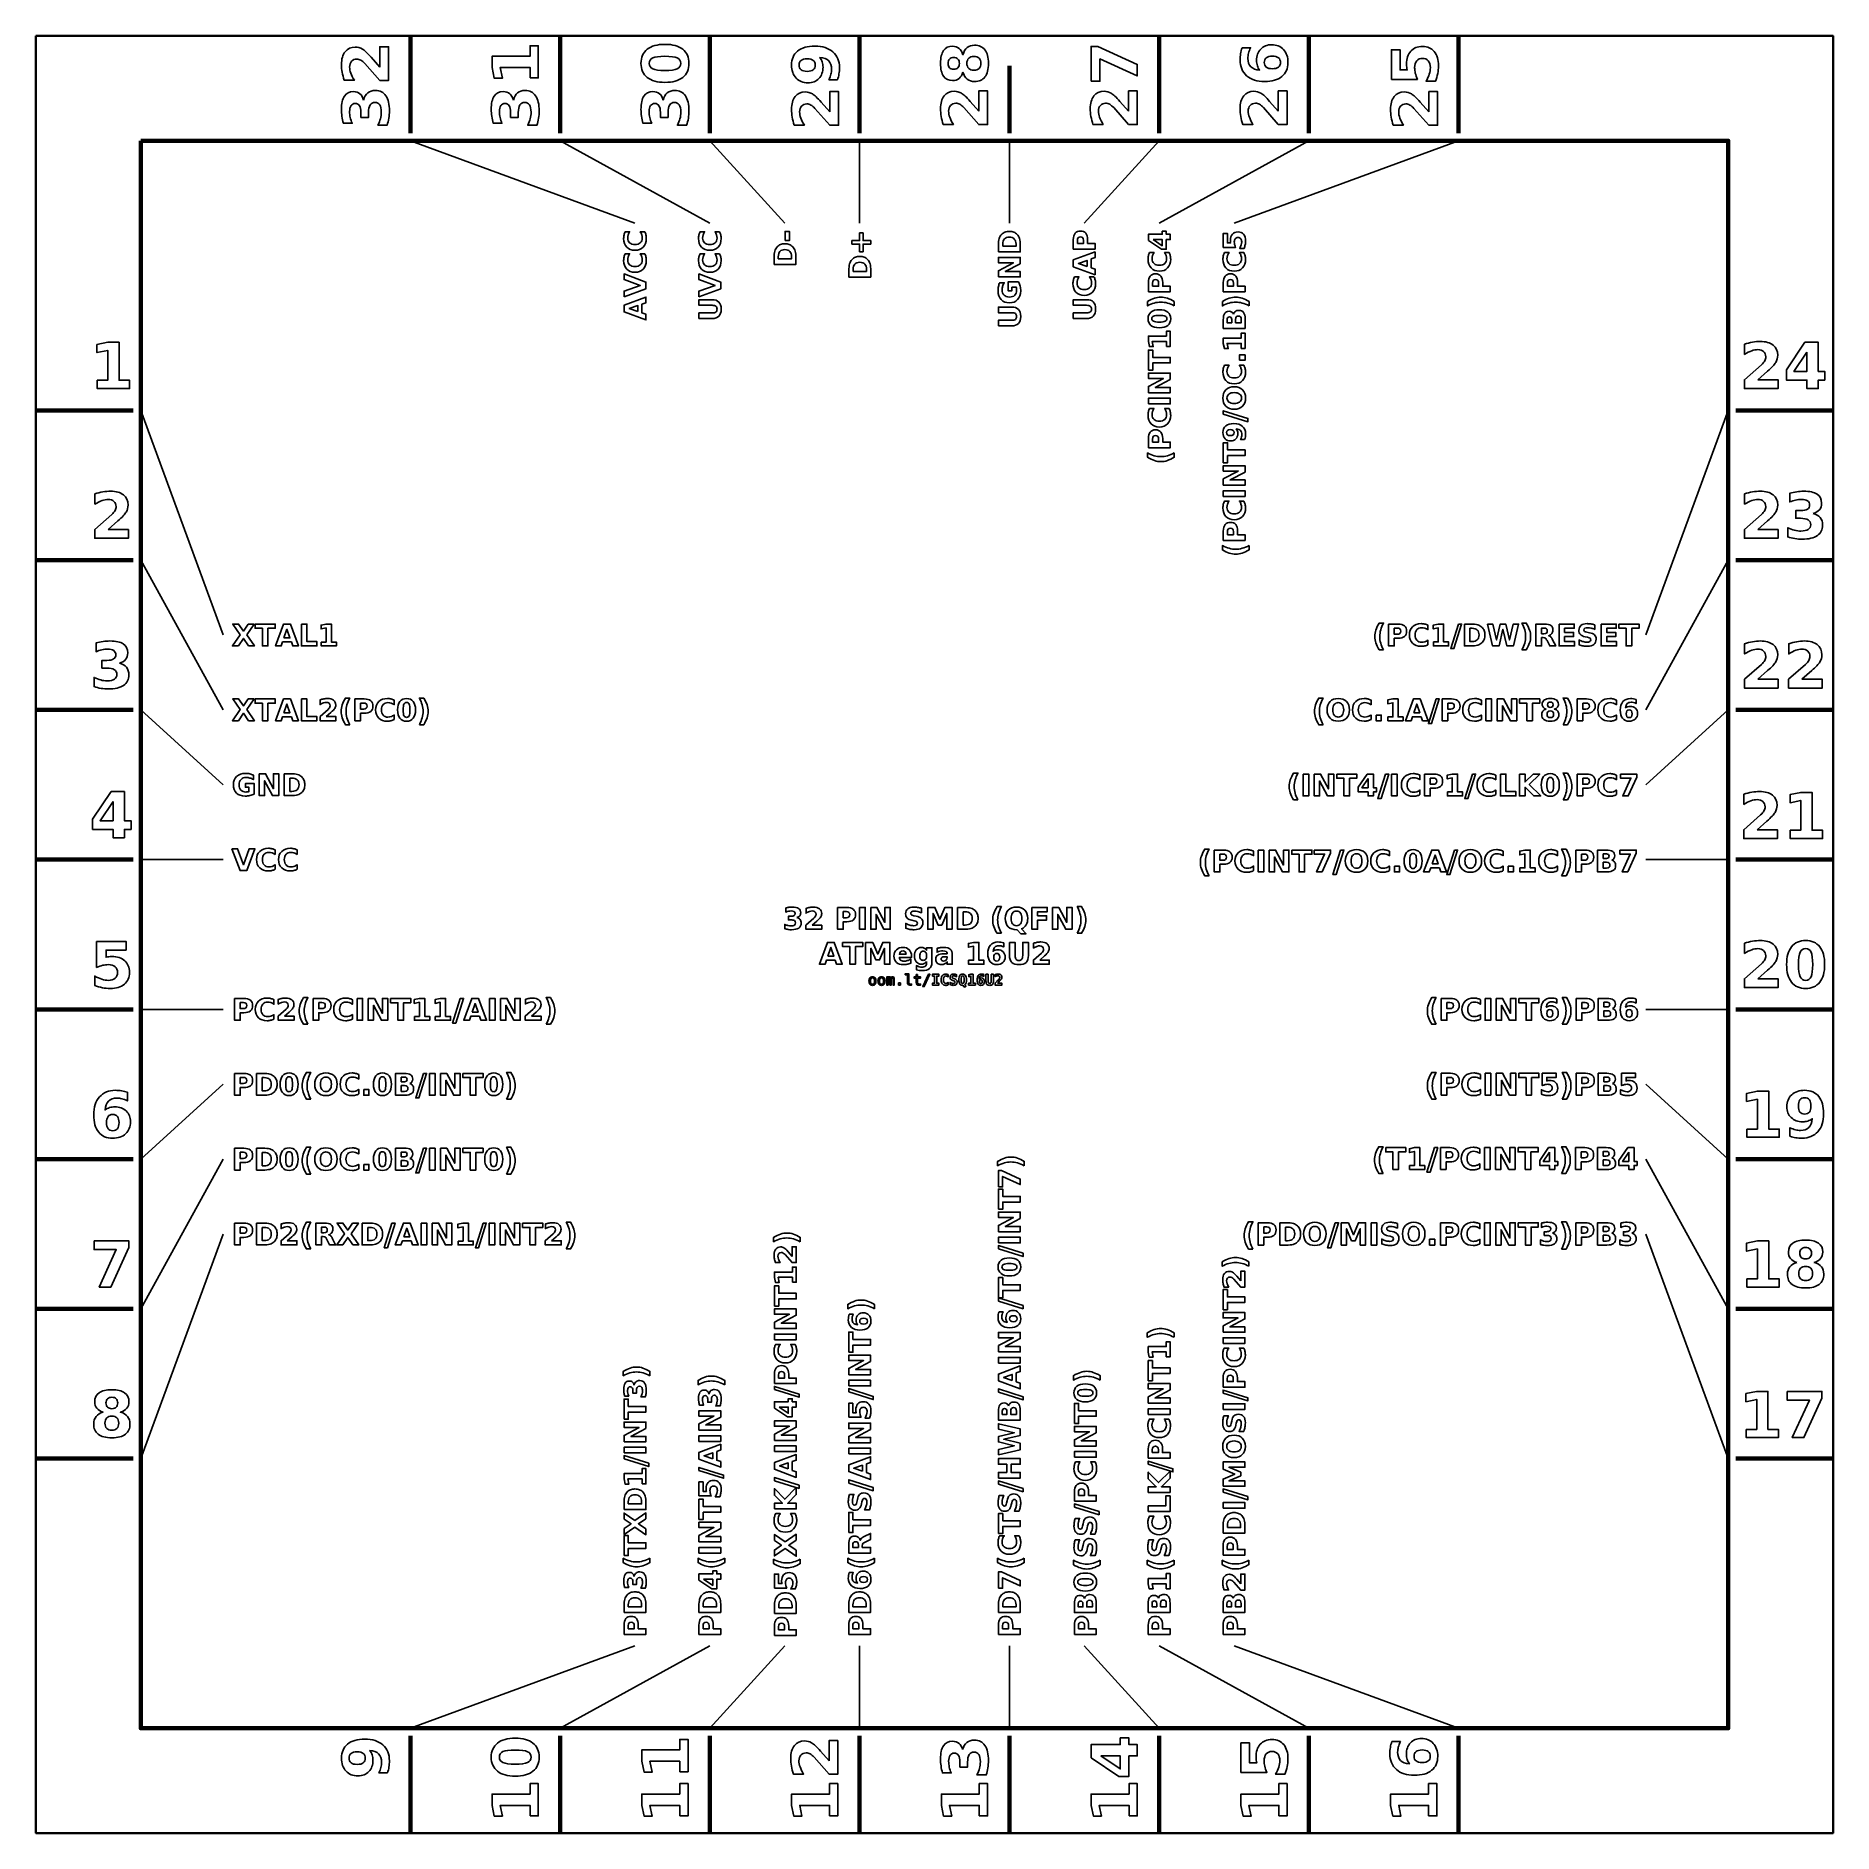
# Model space of a CAD drawing. Header units: centimetres. Extents: x -16.5 to -4.5, y -20.9 to -8.8.
import ezdxf

# ---------------------------------------------------------------- set-up
doc = ezdxf.new("R2010")
doc.units = ezdxf.units.CM
doc.header["$MEASUREMENT"] = 0
doc.layers.add('Layer 1', color=7, linetype='Continuous')

msp = doc.modelspace()

# ---------------------------------------------------------------- linework, layer by layer
at = {"layer": 'Layer 1', "color": 7, "lineweight": 35}
msp.add_open_spline([(-16.5, -8.85), (-16.5, -8.85), (-4.5, -8.85), (-4.5, -8.85), (-4.5, -8.85), (-4.5, -8.85), (-4.5, -20.85), (-4.5, -20.85), (-4.5, -20.85), (-4.5, -20.85), (-16.5, -20.85), (-16.5, -20.85), (-16.5, -20.85), (-16.5, -20.85), (-16.5, -8.85), (-16.5, -8.85)], degree=3, knots=[0, 0, 0, 0, 0.25, 0.25, 0.25, 0.25, 0.5, 0.5, 0.5, 0.5, 0.75, 0.75, 0.75, 0.75, 1, 1, 1, 1], dxfattribs=at)
at = {"layer": 'Layer 1', "color": 250, "lineweight": 106}
for points in [[(-14, -9.5), (-14, -9.5), (-14.00002, -8.85001), (-14.00002, -8.85001)], [(-13, -9.5), (-13, -9.5), (-13.00002, -8.85001), (-13.00002, -8.85001)], [(-12, -9.5), (-12, -9.5), (-12.00002, -8.85001), (-12.00002, -8.85001)], [(-11, -9.5), (-11, -9.5), (-11.00002, -8.85001), (-11.00002, -8.85001)], [(-9, -9.5), (-9, -9.5), (-9.00002, -8.85001), (-9.00002, -8.85001)], [(-8, -9.5), (-8, -9.5), (-8.00002, -8.85001), (-8.00002, -8.85001)], [(-7, -9.5), (-7, -9.5), (-7.00002, -8.85001), (-7.00002, -8.85001)], [(-14, -9.5), (-14, -9.5), (-14.00002, -9.05001), (-14.00002, -9.05001)], [(-13, -9.5), (-13, -9.5), (-13.00002, -9.05001), (-13.00002, -9.05001)], [(-12, -9.5), (-12, -9.5), (-12.00002, -9.05001), (-12.00002, -9.05001)], [(-11, -9.5), (-11, -9.5), (-11.00002, -9.05001), (-11.00002, -9.05001)], [(-10, -9.5), (-10, -9.5), (-10.00002, -9.05001), (-10.00002, -9.05001)], [(-10, -9.5), (-10, -9.5), (-10.00002, -9.05001), (-10.00002, -9.05001)], [(-9, -9.5), (-9, -9.5), (-9.00002, -9.05001), (-9.00002, -9.05001)], [(-8, -9.5), (-8, -9.5), (-8.00002, -9.05001), (-8.00002, -9.05001)], [(-7, -9.5), (-7, -9.5), (-7.00002, -9.05001), (-7.00002, -9.05001)], [(-16.5, -11.35), (-16.5, -11.35), (-15.85001, -11.34998), (-15.85001, -11.34998)], [(-16.3, -11.35), (-16.3, -11.35), (-15.85001, -11.34998), (-15.85001, -11.34998)], [(-5.15, -11.35), (-5.15, -11.35), (-4.70001, -11.34998), (-4.70001, -11.34998)], [(-5.15, -11.35), (-5.15, -11.35), (-4.50001, -11.34998), (-4.50001, -11.34998)], [(-16.5, -12.35), (-16.5, -12.35), (-15.85001, -12.34998), (-15.85001, -12.34998)], [(-16.3, -12.35), (-16.3, -12.35), (-15.85001, -12.34998), (-15.85001, -12.34998)], [(-5.15, -12.35), (-5.15, -12.35), (-4.70001, -12.34998), (-4.70001, -12.34998)], [(-5.15, -12.35), (-5.15, -12.35), (-4.50001, -12.34998), (-4.50001, -12.34998)], [(-16.5, -13.35), (-16.5, -13.35), (-15.85001, -13.34998), (-15.85001, -13.34998)], [(-16.3, -13.35), (-16.3, -13.35), (-15.85001, -13.34998), (-15.85001, -13.34998)], [(-5.15, -13.35), (-5.15, -13.35), (-4.70001, -13.34998), (-4.70001, -13.34998)], [(-5.15, -13.35), (-5.15, -13.35), (-4.50001, -13.34998), (-4.50001, -13.34998)], [(-16.5, -14.35), (-16.5, -14.35), (-15.85001, -14.34998), (-15.85001, -14.34998)], [(-16.3, -14.35), (-16.3, -14.35), (-15.85001, -14.34998), (-15.85001, -14.34998)], [(-5.15, -14.35), (-5.15, -14.35), (-4.70001, -14.34998), (-4.70001, -14.34998)], [(-5.15, -14.35), (-5.15, -14.35), (-4.50001, -14.34998), (-4.50001, -14.34998)], [(-16.5, -15.35), (-16.5, -15.35), (-15.85001, -15.34998), (-15.85001, -15.34998)], [(-16.3, -15.35), (-16.3, -15.35), (-15.85001, -15.34998), (-15.85001, -15.34998)], [(-5.15, -15.35), (-5.15, -15.35), (-4.70001, -15.34998), (-4.70001, -15.34998)], [(-5.15, -15.35), (-5.15, -15.35), (-4.50001, -15.34998), (-4.50001, -15.34998)], [(-16.5, -16.35), (-16.5, -16.35), (-15.85001, -16.34998), (-15.85001, -16.34998)], [(-16.3, -16.35), (-16.3, -16.35), (-15.85001, -16.34998), (-15.85001, -16.34998)], [(-5.15, -16.35), (-5.15, -16.35), (-4.70001, -16.34998), (-4.70001, -16.34998)], [(-5.15, -16.35), (-5.15, -16.35), (-4.50001, -16.34998), (-4.50001, -16.34998)], [(-16.5, -17.35), (-16.5, -17.35), (-15.85001, -17.34998), (-15.85001, -17.34998)], [(-16.3, -17.35), (-16.3, -17.35), (-15.85001, -17.34998), (-15.85001, -17.34998)], [(-5.15, -17.35), (-5.15, -17.35), (-4.70001, -17.34998), (-4.70001, -17.34998)], [(-5.15, -17.35), (-5.15, -17.35), (-4.50001, -17.34998), (-4.50001, -17.34998)], [(-16.5, -18.35), (-16.5, -18.35), (-15.85001, -18.34998), (-15.85001, -18.34998)], [(-16.3, -18.35), (-16.3, -18.35), (-15.85001, -18.34998), (-15.85001, -18.34998)], [(-5.15, -18.35), (-5.15, -18.35), (-4.70001, -18.34998), (-4.70001, -18.34998)], [(-5.15, -18.35), (-5.15, -18.35), (-4.50001, -18.34998), (-4.50001, -18.34998)], [(-14, -20.65), (-14, -20.65), (-14.00002, -20.20001), (-14.00002, -20.20001)], [(-14, -20.85), (-14, -20.85), (-14.00002, -20.20001), (-14.00002, -20.20001)], [(-13, -20.65), (-13, -20.65), (-13.00002, -20.20001), (-13.00002, -20.20001)], [(-13, -20.85), (-13, -20.85), (-13.00002, -20.20001), (-13.00002, -20.20001)], [(-12, -20.65), (-12, -20.65), (-12.00002, -20.20001), (-12.00002, -20.20001)], [(-12, -20.85), (-12, -20.85), (-12.00002, -20.20001), (-12.00002, -20.20001)], [(-11, -20.65), (-11, -20.65), (-11.00002, -20.20001), (-11.00002, -20.20001)], [(-11, -20.85), (-11, -20.85), (-11.00002, -20.20001), (-11.00002, -20.20001)], [(-10, -20.65), (-10, -20.65), (-10.00002, -20.20001), (-10.00002, -20.20001)], [(-10, -20.85), (-10, -20.85), (-10.00002, -20.20001), (-10.00002, -20.20001)], [(-9, -20.65), (-9, -20.65), (-9.00002, -20.20001), (-9.00002, -20.20001)], [(-9, -20.85), (-9, -20.85), (-9.00002, -20.20001), (-9.00002, -20.20001)], [(-8, -20.65), (-8, -20.65), (-8.00002, -20.20001), (-8.00002, -20.20001)], [(-8, -20.85), (-8, -20.85), (-8.00002, -20.20001), (-8.00002, -20.20001)], [(-7, -20.65), (-7, -20.65), (-7.00002, -20.20001), (-7.00002, -20.20001)], [(-7, -20.85), (-7, -20.85), (-7.00002, -20.20001), (-7.00002, -20.20001)]]:
    msp.add_open_spline(points, degree=3, dxfattribs=at)
at = {"layer": 'Layer 1', "color": 250}
for points, knots in [([(-14.20418, -9.05843), (-14.20418, -9.05843), (-14.20418, -8.92261), (-14.20418, -8.92261), (-14.20418, -8.92261), (-14.20418, -8.92261), (-14.14569, -8.92261), (-14.14569, -8.92261), (-14.14569, -8.92261), (-14.14569, -8.92261), (-14.14569, -9.14691), (-14.14569, -9.14691), (-14.14569, -9.14691), (-14.14569, -9.14691), (-14.20418, -9.14691), (-14.20418, -9.14691), (-14.20418, -9.14691), (-14.20418, -9.14691), (-14.30359, -9.03423), (-14.30359, -9.03423), (-14.30359, -9.03423), (-14.31269, -9.02414), (-14.32158, -9.01673), (-14.33026, -9.01193), (-14.33026, -9.01193), (-14.33894, -9.00707), (-14.34797, -9.00467), (-14.35736, -9.00467), (-14.35736, -9.00467), (-14.37182, -9.00467), (-14.38346, -9.00954), (-14.39228, -9.01927), (-14.39228, -9.01927), (-14.4011, -9.02894), (-14.40547, -9.04185), (-14.40547, -9.05801), (-14.40547, -9.05801), (-14.40547, -9.07042), (-14.40279, -9.08397), (-14.3975, -9.09872), (-14.3975, -9.09872), (-14.39221, -9.11346), (-14.38431, -9.12927), (-14.37386, -9.14606), (-14.37386, -9.14606), (-14.37386, -9.14606), (-14.44167, -9.14606), (-14.44167, -9.14606), (-14.44167, -9.14606), (-14.44759, -9.12814), (-14.45211, -9.11043), (-14.45521, -9.09293), (-14.45521, -9.09293), (-14.45832, -9.07543), (-14.45987, -9.05829), (-14.45987, -9.04143), (-14.45987, -9.04143), (-14.45987, -9.00453), (-14.45176, -8.97581), (-14.43546, -8.95535), (-14.43546, -8.95535), (-14.41923, -8.93489), (-14.39658, -8.92466), (-14.36744, -8.92466), (-14.36744, -8.92466), (-14.35065, -8.92466), (-14.33499, -8.92903), (-14.32045, -8.93771), (-14.32045, -8.93771), (-14.30592, -8.94639), (-14.28645, -8.96466), (-14.26204, -8.99246), (-14.26204, -8.99246), (-14.26204, -8.99246), (-14.20418, -9.05843), (-14.20418, -9.05843)], [0, 0, 0, 0, 0.05263158, 0.05263158, 0.05263158, 0.05263158, 0.10526316, 0.10526316, 0.10526316, 0.10526316, 0.15789474, 0.15789474, 0.15789474, 0.15789474, 0.21052632, 0.21052632, 0.21052632, 0.21052632, 0.26315789, 0.26315789, 0.26315789, 0.26315789, 0.31578947, 0.31578947, 0.31578947, 0.31578947, 0.36842105, 0.36842105, 0.36842105, 0.36842105, 0.42105263, 0.42105263, 0.42105263, 0.42105263, 0.47368421, 0.47368421, 0.47368421, 0.47368421, 0.52631579, 0.52631579, 0.52631579, 0.52631579, 0.57894737, 0.57894737, 0.57894737, 0.57894737, 0.63157895, 0.63157895, 0.63157895, 0.63157895, 0.68421053, 0.68421053, 0.68421053, 0.68421053, 0.73684211, 0.73684211, 0.73684211, 0.73684211, 0.78947368, 0.78947368, 0.78947368, 0.78947368, 0.84210526, 0.84210526, 0.84210526, 0.84210526, 0.89473684, 0.89473684, 0.89473684, 0.89473684, 0.94736842, 0.94736842, 0.94736842, 0.94736842, 1, 1, 1, 1]), ([(-13.20065, -9.13082), (-13.20065, -9.13082), (-13.20065, -9.06055), (-13.20065, -9.06055), (-13.20065, -9.06055), (-13.20065, -9.06055), (-13.40011, -9.06055), (-13.40011, -9.06055), (-13.40011, -9.06055), (-13.40011, -9.06055), (-13.38522, -9.13265), (-13.38522, -9.13265), (-13.38522, -9.13265), (-13.38522, -9.13265), (-13.43941, -9.13265), (-13.43941, -9.13265), (-13.43941, -9.13265), (-13.43941, -9.13265), (-13.4543, -9.06097), (-13.4543, -9.06097), (-13.4543, -9.06097), (-13.4543, -9.06097), (-13.4543, -8.98534), (-13.4543, -8.98534), (-13.4543, -8.98534), (-13.4543, -8.98534), (-13.20065, -8.98534), (-13.20065, -8.98534), (-13.20065, -8.98534), (-13.20065, -8.98534), (-13.20065, -8.91506), (-13.20065, -8.91506), (-13.20065, -8.91506), (-13.20065, -8.91506), (-13.14569, -8.91506), (-13.14569, -8.91506), (-13.14569, -8.91506), (-13.14569, -8.91506), (-13.14569, -9.13082), (-13.14569, -9.13082), (-13.14569, -9.13082), (-13.14569, -9.13082), (-13.20065, -9.13082), (-13.20065, -9.13082)], [0, 0, 0, 0, 0.09090909, 0.09090909, 0.09090909, 0.09090909, 0.18181818, 0.18181818, 0.18181818, 0.18181818, 0.27272727, 0.27272727, 0.27272727, 0.27272727, 0.36363636, 0.36363636, 0.36363636, 0.36363636, 0.45454545, 0.45454545, 0.45454545, 0.45454545, 0.54545455, 0.54545455, 0.54545455, 0.54545455, 0.63636364, 0.63636364, 0.63636364, 0.63636364, 0.72727273, 0.72727273, 0.72727273, 0.72727273, 0.81818182, 0.81818182, 0.81818182, 0.81818182, 0.90909091, 0.90909091, 0.90909091, 0.90909091, 1, 1, 1, 1]), ([(-12.29971, -8.9061), (-12.24856, -8.9061), (-12.20912, -8.91711), (-12.18132, -8.93919), (-12.18132, -8.93919), (-12.15359, -8.96121), (-12.13969, -8.99253), (-12.13969, -9.03303), (-12.13969, -9.03303), (-12.13969, -9.07367), (-12.15359, -9.10507), (-12.18132, -9.12708), (-12.18132, -9.12708), (-12.20912, -9.14916), (-12.24856, -9.16017), (-12.29971, -9.16017), (-12.29971, -9.16017), (-12.35093, -9.16017), (-12.39045, -9.14916), (-12.41824, -9.12708), (-12.41824, -9.12708), (-12.44597, -9.10507), (-12.45987, -9.07367), (-12.45987, -9.03303), (-12.45987, -9.03303), (-12.45987, -8.99253), (-12.44597, -8.96121), (-12.41824, -8.93919), (-12.41824, -8.93919), (-12.39045, -8.91711), (-12.35093, -8.9061), (-12.29971, -8.9061)], [0, 0, 0, 0, 0.125, 0.125, 0.125, 0.125, 0.25, 0.25, 0.25, 0.25, 0.375, 0.375, 0.375, 0.375, 0.5, 0.5, 0.5, 0.5, 0.625, 0.625, 0.625, 0.625, 0.75, 0.75, 0.75, 0.75, 0.875, 0.875, 0.875, 0.875, 1, 1, 1, 1]), ([(-12.30028, -8.98569), (-12.33887, -8.98569), (-12.36603, -8.98929), (-12.38184, -8.99655), (-12.38184, -8.99655), (-12.39757, -9.00375), (-12.40547, -9.01596), (-12.40547, -9.03303), (-12.40547, -9.03303), (-12.40547, -9.0501), (-12.39757, -9.06231), (-12.38184, -9.06965), (-12.38184, -9.06965), (-12.36603, -9.07692), (-12.33887, -9.08058), (-12.30028, -9.08058), (-12.30028, -9.08058), (-12.26133, -9.08058), (-12.23381, -9.07692), (-12.21787, -9.06965), (-12.21787, -9.06965), (-12.20185, -9.06231), (-12.19388, -9.0501), (-12.19388, -9.03303), (-12.19388, -9.03303), (-12.19388, -9.0161), (-12.20185, -9.00396), (-12.21787, -8.99662), (-12.21787, -8.99662), (-12.23381, -8.98936), (-12.26133, -8.98569), (-12.30028, -8.98569)], [0, 0, 0, 0, 0.125, 0.125, 0.125, 0.125, 0.25, 0.25, 0.25, 0.25, 0.375, 0.375, 0.375, 0.375, 0.5, 0.5, 0.5, 0.5, 0.625, 0.625, 0.625, 0.625, 0.75, 0.75, 0.75, 0.75, 0.875, 0.875, 0.875, 0.875, 1, 1, 1, 1]), ([(-11.14743, -9.14275), (-11.14743, -9.14275), (-11.20451, -9.14275), (-11.20451, -9.14275), (-11.20451, -9.14275), (-11.19859, -9.13005), (-11.19414, -9.11791), (-11.19118, -9.10634), (-11.19118, -9.10634), (-11.18821, -9.09477), (-11.18673, -9.08334), (-11.18673, -9.07205), (-11.18673, -9.07205), (-11.18673, -9.04834), (-11.19329, -9.02993), (-11.20649, -9.01666), (-11.20649, -9.01666), (-11.21961, -9.00347), (-11.23915, -8.99564), (-11.26505, -8.99331), (-11.26505, -8.99331), (-11.25813, -9.00269), (-11.25298, -9.01264), (-11.24953, -9.0233), (-11.24953, -9.0233), (-11.24607, -9.03388), (-11.24438, -9.04538), (-11.24438, -9.0578), (-11.24438, -9.0578), (-11.24438, -9.08934), (-11.25355, -9.11481), (-11.27196, -9.13414), (-11.27196, -9.13414), (-11.29038, -9.15354), (-11.31458, -9.16321), (-11.34463, -9.16321), (-11.34463, -9.16321), (-11.37787, -9.16321), (-11.40447, -9.15241), (-11.42443, -9.13089), (-11.42443, -9.13089), (-11.4444, -9.1093), (-11.45442, -9.08038), (-11.45442, -9.04418), (-11.45442, -9.04418), (-11.45442, -9.00389), (-11.44087, -8.97278), (-11.41371, -8.95077), (-11.41371, -8.95077), (-11.38654, -8.92868), (-11.34816, -8.91768), (-11.29856, -8.91768), (-11.29856, -8.91768), (-11.24762, -8.91768), (-11.20755, -8.93059), (-11.17841, -8.95634), (-11.17841, -8.95634), (-11.14927, -8.98209), (-11.13466, -9.01744), (-11.13466, -9.06231), (-11.13466, -9.06231), (-11.13466, -9.07685), (-11.13572, -9.09068), (-11.13784, -9.10387), (-11.13784, -9.10387), (-11.13995, -9.11713), (-11.1432, -9.13005), (-11.14743, -9.14275)], [0, 0, 0, 0, 0.05882353, 0.05882353, 0.05882353, 0.05882353, 0.11764706, 0.11764706, 0.11764706, 0.11764706, 0.17647059, 0.17647059, 0.17647059, 0.17647059, 0.23529412, 0.23529412, 0.23529412, 0.23529412, 0.29411765, 0.29411765, 0.29411765, 0.29411765, 0.35294118, 0.35294118, 0.35294118, 0.35294118, 0.41176471, 0.41176471, 0.41176471, 0.41176471, 0.47058824, 0.47058824, 0.47058824, 0.47058824, 0.52941176, 0.52941176, 0.52941176, 0.52941176, 0.58823529, 0.58823529, 0.58823529, 0.58823529, 0.64705882, 0.64705882, 0.64705882, 0.64705882, 0.70588235, 0.70588235, 0.70588235, 0.70588235, 0.76470588, 0.76470588, 0.76470588, 0.76470588, 0.82352941, 0.82352941, 0.82352941, 0.82352941, 0.88235294, 0.88235294, 0.88235294, 0.88235294, 0.94117647, 0.94117647, 0.94117647, 0.94117647, 1, 1, 1, 1]), ([(-10.31001, -9.09117), (-10.31566, -9.10986), (-10.32434, -9.12398), (-10.33605, -9.1335), (-10.33605, -9.1335), (-10.34776, -9.14303), (-10.36236, -9.14775), (-10.37986, -9.14775), (-10.37986, -9.14775), (-10.4059, -9.14775), (-10.42579, -9.13802), (-10.43941, -9.11861), (-10.43941, -9.11861), (-10.45303, -9.09921), (-10.45987, -9.07064), (-10.45987, -9.03303), (-10.45987, -9.03303), (-10.45987, -8.99571), (-10.4531, -8.96727), (-10.43948, -8.94787), (-10.43948, -8.94787), (-10.42593, -8.92847), (-10.40604, -8.91873), (-10.37986, -8.91873), (-10.37986, -8.91873), (-10.36236, -8.91873), (-10.34776, -8.92353), (-10.33605, -8.93305), (-10.33605, -8.93305), (-10.32434, -8.94265), (-10.31566, -8.95683), (-10.31001, -8.97553), (-10.31001, -8.97553), (-10.30423, -8.95457), (-10.29484, -8.93877), (-10.28179, -8.92812), (-10.28179, -8.92812), (-10.26881, -8.91746), (-10.25237, -8.9121), (-10.23247, -8.9121), (-10.23247, -8.9121), (-10.20192, -8.9121), (-10.17878, -8.92226), (-10.16319, -8.94258), (-10.16319, -8.94258), (-10.14752, -8.9629), (-10.13969, -8.9931), (-10.13969, -9.03303), (-10.13969, -9.03303), (-10.13969, -9.07318), (-10.14752, -9.10344), (-10.16319, -9.12391), (-10.16319, -9.12391), (-10.17878, -9.14437), (-10.20192, -9.1546), (-10.23247, -9.1546), (-10.23247, -9.1546), (-10.25237, -9.1546), (-10.26881, -9.14923), (-10.28179, -9.13858), (-10.28179, -9.13858), (-10.29484, -9.12793), (-10.30423, -9.11212), (-10.31001, -9.09117)], [0, 0, 0, 0, 0.0625, 0.0625, 0.0625, 0.0625, 0.125, 0.125, 0.125, 0.125, 0.1875, 0.1875, 0.1875, 0.1875, 0.25, 0.25, 0.25, 0.25, 0.3125, 0.3125, 0.3125, 0.3125, 0.375, 0.375, 0.375, 0.375, 0.4375, 0.4375, 0.4375, 0.4375, 0.5, 0.5, 0.5, 0.5, 0.5625, 0.5625, 0.5625, 0.5625, 0.625, 0.625, 0.625, 0.625, 0.6875, 0.6875, 0.6875, 0.6875, 0.75, 0.75, 0.75, 0.75, 0.8125, 0.8125, 0.8125, 0.8125, 0.875, 0.875, 0.875, 0.875, 0.9375, 0.9375, 0.9375, 0.9375, 1, 1, 1, 1]), ([(-10.37182, -9.07254), (-10.35954, -9.07254), (-10.35009, -9.06915), (-10.34353, -9.06231), (-10.34353, -9.06231), (-10.33689, -9.05547), (-10.33358, -9.04573), (-10.33358, -9.03303), (-10.33358, -9.03303), (-10.33358, -9.02061), (-10.33689, -9.01102), (-10.34353, -9.00431), (-10.34353, -9.00431), (-10.35009, -8.99754), (-10.35954, -8.99415), (-10.37182, -8.99415), (-10.37182, -8.99415), (-10.3841, -8.99415), (-10.39348, -8.99754), (-10.40004, -9.00431), (-10.40004, -9.00431), (-10.4066, -9.01102), (-10.40985, -9.02061), (-10.40985, -9.03303), (-10.40985, -9.03303), (-10.40985, -9.04573), (-10.40653, -9.05547), (-10.3999, -9.06231), (-10.3999, -9.06231), (-10.39334, -9.06915), (-10.38395, -9.07254), (-10.37182, -9.07254)], [0, 0, 0, 0, 0.125, 0.125, 0.125, 0.125, 0.25, 0.25, 0.25, 0.25, 0.375, 0.375, 0.375, 0.375, 0.5, 0.5, 0.5, 0.5, 0.625, 0.625, 0.625, 0.625, 0.75, 0.75, 0.75, 0.75, 0.875, 0.875, 0.875, 0.875, 1, 1, 1, 1]), ([(-10.28377, -9.03303), (-10.28377, -9.04792), (-10.27967, -9.05942), (-10.27156, -9.06739), (-10.27156, -9.06739), (-10.26345, -9.07536), (-10.2518, -9.07939), (-10.23664, -9.07939), (-10.23664, -9.07939), (-10.22147, -9.07939), (-10.2099, -9.07536), (-10.20178, -9.06739), (-10.20178, -9.06739), (-10.19374, -9.05942), (-10.18972, -9.04792), (-10.18972, -9.03303), (-10.18972, -9.03303), (-10.18972, -9.01828), (-10.19374, -9.007), (-10.20178, -8.99909), (-10.20178, -8.99909), (-10.2099, -8.99126), (-10.22147, -8.98731), (-10.23664, -8.98731), (-10.23664, -8.98731), (-10.25195, -8.98731), (-10.26359, -8.99126), (-10.2717, -8.99909), (-10.2717, -8.99909), (-10.27974, -9.007), (-10.28377, -9.01828), (-10.28377, -9.03303)], [0, 0, 0, 0, 0.125, 0.125, 0.125, 0.125, 0.25, 0.25, 0.25, 0.25, 0.375, 0.375, 0.375, 0.375, 0.5, 0.5, 0.5, 0.5, 0.625, 0.625, 0.625, 0.625, 0.75, 0.75, 0.75, 0.75, 0.875, 0.875, 0.875, 0.875, 1, 1, 1, 1]), ([(-9.4543, -9.15213), (-9.4543, -9.15213), (-9.4543, -8.91958), (-9.4543, -8.91958), (-9.4543, -8.91958), (-9.4543, -8.91958), (-9.40942, -8.91958), (-9.40942, -8.91958), (-9.40942, -8.91958), (-9.40942, -8.91958), (-9.14569, -9.03987), (-9.14569, -9.03987), (-9.14569, -9.03987), (-9.14569, -9.03987), (-9.14569, -9.11741), (-9.14569, -9.11741), (-9.14569, -9.11741), (-9.14569, -9.11741), (-9.39581, -9.00347), (-9.39581, -9.00347), (-9.39581, -9.00347), (-9.39581, -9.00347), (-9.39581, -9.15213), (-9.39581, -9.15213), (-9.39581, -9.15213), (-9.39581, -9.15213), (-9.4543, -9.15213), (-9.4543, -9.15213)], [0, 0, 0, 0, 0.14285714, 0.14285714, 0.14285714, 0.14285714, 0.28571429, 0.28571429, 0.28571429, 0.28571429, 0.42857143, 0.42857143, 0.42857143, 0.42857143, 0.57142857, 0.57142857, 0.57142857, 0.57142857, 0.71428571, 0.71428571, 0.71428571, 0.71428571, 0.85714286, 0.85714286, 0.85714286, 0.85714286, 1, 1, 1, 1]), ([(-8.44625, -8.92889), (-8.44625, -8.92889), (-8.38918, -8.92889), (-8.38918, -8.92889), (-8.38918, -8.92889), (-8.39538, -8.94201), (-8.39997, -8.95429), (-8.40293, -8.96586), (-8.40293, -8.96586), (-8.4059, -8.97743), (-8.40738, -8.98879), (-8.40738, -8.9998), (-8.40738, -8.9998), (-8.40738, -9.02351), (-8.40082, -9.04192), (-8.38762, -9.05518), (-8.38762, -9.05518), (-8.3745, -9.06838), (-8.35496, -9.07614), (-8.32906, -9.07833), (-8.32906, -9.07833), (-8.33577, -9.06923), (-8.34085, -9.05935), (-8.34423, -9.04876), (-8.34423, -9.04876), (-8.34762, -9.03818), (-8.34931, -9.02661), (-8.34931, -9.01405), (-8.34931, -9.01405), (-8.34931, -8.98251), (-8.34007, -8.95704), (-8.32158, -8.93771), (-8.32158, -8.93771), (-8.30317, -8.91831), (-8.27897, -8.90864), (-8.24905, -8.90864), (-8.24905, -8.90864), (-8.21596, -8.90864), (-8.1895, -8.91944), (-8.16954, -8.9411), (-8.16954, -8.9411), (-8.14964, -8.96269), (-8.13969, -8.99176), (-8.13969, -9.02809), (-8.13969, -9.02809), (-8.13969, -9.06817), (-8.15324, -9.09921), (-8.18033, -9.12122), (-8.18033, -9.12122), (-8.20736, -9.14317), (-8.24581, -9.15417), (-8.29555, -9.15417), (-8.29555, -9.15417), (-8.34649, -9.15417), (-8.38656, -9.14133), (-8.4157, -9.11565), (-8.4157, -9.11565), (-8.44484, -9.0899), (-8.45945, -9.05469), (-8.45945, -9.00989), (-8.45945, -9.00989), (-8.45945, -8.99571), (-8.45832, -8.98195), (-8.45613, -8.96854), (-8.45613, -8.96854), (-8.45394, -8.95521), (-8.45063, -8.94201), (-8.44625, -8.92889)], [0, 0, 0, 0, 0.05882353, 0.05882353, 0.05882353, 0.05882353, 0.11764706, 0.11764706, 0.11764706, 0.11764706, 0.17647059, 0.17647059, 0.17647059, 0.17647059, 0.23529412, 0.23529412, 0.23529412, 0.23529412, 0.29411765, 0.29411765, 0.29411765, 0.29411765, 0.35294118, 0.35294118, 0.35294118, 0.35294118, 0.41176471, 0.41176471, 0.41176471, 0.41176471, 0.47058824, 0.47058824, 0.47058824, 0.47058824, 0.52941176, 0.52941176, 0.52941176, 0.52941176, 0.58823529, 0.58823529, 0.58823529, 0.58823529, 0.64705882, 0.64705882, 0.64705882, 0.64705882, 0.70588235, 0.70588235, 0.70588235, 0.70588235, 0.76470588, 0.76470588, 0.76470588, 0.76470588, 0.82352941, 0.82352941, 0.82352941, 0.82352941, 0.88235294, 0.88235294, 0.88235294, 0.88235294, 0.94117647, 0.94117647, 0.94117647, 0.94117647, 1, 1, 1, 1]), ([(-8.29802, -9.02725), (-8.29802, -9.04121), (-8.2935, -9.05166), (-8.28447, -9.05857), (-8.28447, -9.05857), (-8.27544, -9.06556), (-8.26189, -9.06901), (-8.24383, -9.06901), (-8.24383, -9.06901), (-8.22584, -9.06901), (-8.21229, -9.06556), (-8.20326, -9.05857), (-8.20326, -9.05857), (-8.19423, -9.05166), (-8.18972, -9.04121), (-8.18972, -9.02725), (-8.18972, -9.02725), (-8.18972, -9.0132), (-8.19423, -9.00269), (-8.20326, -8.99578), (-8.20326, -8.99578), (-8.21229, -8.98879), (-8.22584, -8.98534), (-8.24383, -8.98534), (-8.24383, -8.98534), (-8.26189, -8.98534), (-8.27544, -8.98879), (-8.28447, -8.99578), (-8.28447, -8.99578), (-8.2935, -9.00269), (-8.29802, -9.0132), (-8.29802, -9.02725)], [0, 0, 0, 0, 0.125, 0.125, 0.125, 0.125, 0.25, 0.25, 0.25, 0.25, 0.375, 0.375, 0.375, 0.375, 0.5, 0.5, 0.5, 0.5, 0.625, 0.625, 0.625, 0.625, 0.75, 0.75, 0.75, 0.75, 0.875, 0.875, 0.875, 0.875, 1, 1, 1, 1]), ([(-7.44927, -9.14028), (-7.44927, -9.14028), (-7.44927, -8.94244), (-7.44927, -8.94244), (-7.44927, -8.94244), (-7.44927, -8.94244), (-7.39078, -8.94244), (-7.39078, -8.94244), (-7.39078, -8.94244), (-7.39078, -8.94244), (-7.39078, -9.07685), (-7.39078, -9.07685), (-7.39078, -9.07685), (-7.39078, -9.07685), (-7.34301, -9.07685), (-7.34301, -9.07685), (-7.34301, -9.07685), (-7.34463, -9.07078), (-7.3459, -9.06471), (-7.34682, -9.05857), (-7.34682, -9.05857), (-7.34774, -9.05244), (-7.34816, -9.04602), (-7.34816, -9.03945), (-7.34816, -9.03945), (-7.34816, -9.00178), (-7.33878, -8.9725), (-7.31994, -8.95154), (-7.31994, -8.95154), (-7.30117, -8.93059), (-7.27493, -8.92015), (-7.24134, -8.92015), (-7.24134, -8.92015), (-7.20797, -8.92015), (-7.18186, -8.93158), (-7.16296, -8.95436), (-7.16296, -8.95436), (-7.14412, -8.97715), (-7.13466, -9.00883), (-7.13466, -9.04933), (-7.13466, -9.04933), (-7.13466, -9.06683), (-7.13636, -9.08419), (-7.13974, -9.10133), (-7.13974, -9.10133), (-7.14313, -9.11848), (-7.14821, -9.13555), (-7.15512, -9.15248), (-7.15512, -9.15248), (-7.15512, -9.15248), (-7.21778, -9.15248), (-7.21778, -9.15248), (-7.21778, -9.15248), (-7.20811, -9.13569), (-7.20091, -9.11975), (-7.19605, -9.10465), (-7.19605, -9.10465), (-7.19125, -9.08955), (-7.18885, -9.0753), (-7.18885, -9.06196), (-7.18885, -9.06196), (-7.18885, -9.04263), (-7.19358, -9.02746), (-7.20303, -9.01638), (-7.20303, -9.01638), (-7.21241, -9.00531), (-7.22518, -8.99973), (-7.24127, -8.99973), (-7.24127, -8.99973), (-7.25757, -8.99973), (-7.27034, -9.00531), (-7.27972, -9.01638), (-7.27972, -9.01638), (-7.28911, -9.02746), (-7.29376, -9.04263), (-7.29376, -9.06196), (-7.29376, -9.06196), (-7.29376, -9.07339), (-7.29228, -9.0856), (-7.28932, -9.09851), (-7.28932, -9.09851), (-7.28636, -9.11149), (-7.28177, -9.12539), (-7.27556, -9.14028), (-7.27556, -9.14028), (-7.27556, -9.14028), (-7.44927, -9.14028), (-7.44927, -9.14028)], [0, 0, 0, 0, 0.04545455, 0.04545455, 0.04545455, 0.04545455, 0.09090909, 0.09090909, 0.09090909, 0.09090909, 0.13636364, 0.13636364, 0.13636364, 0.13636364, 0.18181818, 0.18181818, 0.18181818, 0.18181818, 0.22727273, 0.22727273, 0.22727273, 0.22727273, 0.27272727, 0.27272727, 0.27272727, 0.27272727, 0.31818182, 0.31818182, 0.31818182, 0.31818182, 0.36363636, 0.36363636, 0.36363636, 0.36363636, 0.40909091, 0.40909091, 0.40909091, 0.40909091, 0.45454545, 0.45454545, 0.45454545, 0.45454545, 0.5, 0.5, 0.5, 0.5, 0.54545455, 0.54545455, 0.54545455, 0.54545455, 0.59090909, 0.59090909, 0.59090909, 0.59090909, 0.63636364, 0.63636364, 0.63636364, 0.63636364, 0.68181818, 0.68181818, 0.68181818, 0.68181818, 0.72727273, 0.72727273, 0.72727273, 0.72727273, 0.77272727, 0.77272727, 0.77272727, 0.77272727, 0.81818182, 0.81818182, 0.81818182, 0.81818182, 0.86363636, 0.86363636, 0.86363636, 0.86363636, 0.90909091, 0.90909091, 0.90909091, 0.90909091, 0.95454545, 0.95454545, 0.95454545, 0.95454545, 1, 1, 1, 1]), ([(-11.29602, -9.04453), (-11.29602, -9.03063), (-11.30054, -9.02019), (-11.30957, -9.01314), (-11.30957, -9.01314), (-11.3186, -9.00615), (-11.33215, -9.00262), (-11.35021, -9.00262), (-11.35021, -9.00262), (-11.36813, -9.00262), (-11.38168, -9.00615), (-11.39078, -9.01314), (-11.39078, -9.01314), (-11.39988, -9.02019), (-11.40439, -9.03063), (-11.40439, -9.04453), (-11.40439, -9.04453), (-11.40439, -9.0585), (-11.39988, -9.06895), (-11.39078, -9.076), (-11.39078, -9.076), (-11.38168, -9.08299), (-11.36813, -9.08651), (-11.35021, -9.08651), (-11.35021, -9.08651), (-11.33215, -9.08651), (-11.3186, -9.08299), (-11.30957, -9.076), (-11.30957, -9.076), (-11.30054, -9.06895), (-11.29602, -9.0585), (-11.29602, -9.04453)], [0, 0, 0, 0, 0.125, 0.125, 0.125, 0.125, 0.25, 0.25, 0.25, 0.25, 0.375, 0.375, 0.375, 0.375, 0.5, 0.5, 0.5, 0.5, 0.625, 0.625, 0.625, 0.625, 0.75, 0.75, 0.75, 0.75, 0.875, 0.875, 0.875, 0.875, 1, 1, 1, 1]), ([(-14.31213, -9.27779), (-14.30677, -9.25705), (-14.29738, -9.24117), (-14.28412, -9.23038), (-14.28412, -9.23038), (-14.27078, -9.21958), (-14.25392, -9.21415), (-14.23339, -9.21415), (-14.23339, -9.21415), (-14.20277, -9.21415), (-14.17949, -9.22586), (-14.16354, -9.24928), (-14.16354, -9.24928), (-14.14767, -9.27271), (-14.13969, -9.30686), (-14.13969, -9.3518), (-14.13969, -9.3518), (-14.13969, -9.36768), (-14.14096, -9.38355), (-14.1435, -9.3995), (-14.1435, -9.3995), (-14.14604, -9.41537), (-14.14992, -9.4311), (-14.155, -9.4467), (-14.155, -9.4467), (-14.155, -9.4467), (-14.21639, -9.4467), (-14.21639, -9.4467), (-14.21639, -9.4467), (-14.20898, -9.43181), (-14.20333, -9.41706), (-14.19952, -9.40239), (-14.19952, -9.40239), (-14.19578, -9.38771), (-14.19388, -9.37325), (-14.19388, -9.35907), (-14.19388, -9.35907), (-14.19388, -9.33797), (-14.19755, -9.32182), (-14.20482, -9.3106), (-14.20482, -9.3106), (-14.21215, -9.29938), (-14.22259, -9.29373), (-14.23628, -9.29373), (-14.23628, -9.29373), (-14.25032, -9.29373), (-14.26098, -9.29952), (-14.26817, -9.31102), (-14.26817, -9.31102), (-14.27544, -9.32252), (-14.27904, -9.33952), (-14.27904, -9.36196), (-14.27904, -9.36196), (-14.27904, -9.36196), (-14.27904, -9.39378), (-14.27904, -9.39378), (-14.27904, -9.39378), (-14.27904, -9.39378), (-14.33033, -9.39378), (-14.33033, -9.39378), (-14.33033, -9.39378), (-14.33033, -9.39378), (-14.33033, -9.36034), (-14.33033, -9.36034), (-14.33033, -9.36034), (-14.33033, -9.3403), (-14.33344, -9.32548), (-14.33972, -9.31568), (-14.33972, -9.31568), (-14.346, -9.30587), (-14.35552, -9.301), (-14.36829, -9.301), (-14.36829, -9.301), (-14.38014, -9.301), (-14.38932, -9.30573), (-14.39574, -9.31525), (-14.39574, -9.31525), (-14.40223, -9.32478), (-14.40547, -9.33818), (-14.40547, -9.35554), (-14.40547, -9.35554), (-14.40547, -9.36838), (-14.40406, -9.38129), (-14.40117, -9.39442), (-14.40117, -9.39442), (-14.39828, -9.40747), (-14.39397, -9.42045), (-14.38833, -9.43343), (-14.38833, -9.43343), (-14.38833, -9.43343), (-14.44661, -9.43343), (-14.44661, -9.43343), (-14.44661, -9.43343), (-14.45105, -9.4177), (-14.45437, -9.40218), (-14.45656, -9.38673), (-14.45656, -9.38673), (-14.45874, -9.37127), (-14.45987, -9.35618), (-14.45987, -9.34129), (-14.45987, -9.34129), (-14.45987, -9.30121), (-14.45331, -9.27116), (-14.44012, -9.25126), (-14.44012, -9.25126), (-14.42699, -9.23136), (-14.40717, -9.22142), (-14.38071, -9.22142), (-14.38071, -9.22142), (-14.36272, -9.22142), (-14.3479, -9.22614), (-14.3364, -9.23567), (-14.3364, -9.23567), (-14.3249, -9.24519), (-14.31679, -9.25923), (-14.31213, -9.27779)], [0, 0, 0, 0, 0.03448276, 0.03448276, 0.03448276, 0.03448276, 0.06896552, 0.06896552, 0.06896552, 0.06896552, 0.10344828, 0.10344828, 0.10344828, 0.10344828, 0.13793103, 0.13793103, 0.13793103, 0.13793103, 0.17241379, 0.17241379, 0.17241379, 0.17241379, 0.20689655, 0.20689655, 0.20689655, 0.20689655, 0.24137931, 0.24137931, 0.24137931, 0.24137931, 0.27586207, 0.27586207, 0.27586207, 0.27586207, 0.31034483, 0.31034483, 0.31034483, 0.31034483, 0.34482759, 0.34482759, 0.34482759, 0.34482759, 0.37931034, 0.37931034, 0.37931034, 0.37931034, 0.4137931, 0.4137931, 0.4137931, 0.4137931, 0.44827586, 0.44827586, 0.44827586, 0.44827586, 0.48275862, 0.48275862, 0.48275862, 0.48275862, 0.51724138, 0.51724138, 0.51724138, 0.51724138, 0.55172414, 0.55172414, 0.55172414, 0.55172414, 0.5862069, 0.5862069, 0.5862069, 0.5862069, 0.62068966, 0.62068966, 0.62068966, 0.62068966, 0.65517241, 0.65517241, 0.65517241, 0.65517241, 0.68965517, 0.68965517, 0.68965517, 0.68965517, 0.72413793, 0.72413793, 0.72413793, 0.72413793, 0.75862069, 0.75862069, 0.75862069, 0.75862069, 0.79310345, 0.79310345, 0.79310345, 0.79310345, 0.82758621, 0.82758621, 0.82758621, 0.82758621, 0.86206897, 0.86206897, 0.86206897, 0.86206897, 0.89655172, 0.89655172, 0.89655172, 0.89655172, 0.93103448, 0.93103448, 0.93103448, 0.93103448, 0.96551724, 0.96551724, 0.96551724, 0.96551724, 1, 1, 1, 1]), ([(-13.31213, -9.27779), (-13.30677, -9.25705), (-13.29738, -9.24117), (-13.28412, -9.23038), (-13.28412, -9.23038), (-13.27078, -9.21958), (-13.25392, -9.21415), (-13.23339, -9.21415), (-13.23339, -9.21415), (-13.20277, -9.21415), (-13.17949, -9.22586), (-13.16354, -9.24928), (-13.16354, -9.24928), (-13.14767, -9.27271), (-13.13969, -9.30686), (-13.13969, -9.3518), (-13.13969, -9.3518), (-13.13969, -9.36768), (-13.14096, -9.38355), (-13.1435, -9.3995), (-13.1435, -9.3995), (-13.14604, -9.41537), (-13.14992, -9.4311), (-13.155, -9.4467), (-13.155, -9.4467), (-13.155, -9.4467), (-13.21639, -9.4467), (-13.21639, -9.4467), (-13.21639, -9.4467), (-13.20898, -9.43181), (-13.20333, -9.41706), (-13.19952, -9.40239), (-13.19952, -9.40239), (-13.19578, -9.38771), (-13.19388, -9.37325), (-13.19388, -9.35907), (-13.19388, -9.35907), (-13.19388, -9.33797), (-13.19755, -9.32182), (-13.20482, -9.3106), (-13.20482, -9.3106), (-13.21215, -9.29938), (-13.22259, -9.29373), (-13.23628, -9.29373), (-13.23628, -9.29373), (-13.25032, -9.29373), (-13.26098, -9.29952), (-13.26817, -9.31102), (-13.26817, -9.31102), (-13.27544, -9.32252), (-13.27904, -9.33952), (-13.27904, -9.36196), (-13.27904, -9.36196), (-13.27904, -9.36196), (-13.27904, -9.39378), (-13.27904, -9.39378), (-13.27904, -9.39378), (-13.27904, -9.39378), (-13.33033, -9.39378), (-13.33033, -9.39378), (-13.33033, -9.39378), (-13.33033, -9.39378), (-13.33033, -9.36034), (-13.33033, -9.36034), (-13.33033, -9.36034), (-13.33033, -9.3403), (-13.33344, -9.32548), (-13.33972, -9.31568), (-13.33972, -9.31568), (-13.346, -9.30587), (-13.35552, -9.301), (-13.36829, -9.301), (-13.36829, -9.301), (-13.38014, -9.301), (-13.38932, -9.30573), (-13.39574, -9.31525), (-13.39574, -9.31525), (-13.40223, -9.32478), (-13.40547, -9.33818), (-13.40547, -9.35554), (-13.40547, -9.35554), (-13.40547, -9.36838), (-13.40406, -9.38129), (-13.40117, -9.39442), (-13.40117, -9.39442), (-13.39828, -9.40747), (-13.39397, -9.42045), (-13.38833, -9.43343), (-13.38833, -9.43343), (-13.38833, -9.43343), (-13.44661, -9.43343), (-13.44661, -9.43343), (-13.44661, -9.43343), (-13.45105, -9.4177), (-13.45437, -9.40218), (-13.45656, -9.38673), (-13.45656, -9.38673), (-13.45874, -9.37127), (-13.45987, -9.35618), (-13.45987, -9.34129), (-13.45987, -9.34129), (-13.45987, -9.30121), (-13.45331, -9.27116), (-13.44012, -9.25126), (-13.44012, -9.25126), (-13.42699, -9.23136), (-13.40717, -9.22142), (-13.38071, -9.22142), (-13.38071, -9.22142), (-13.36272, -9.22142), (-13.3479, -9.22614), (-13.3364, -9.23567), (-13.3364, -9.23567), (-13.3249, -9.24519), (-13.31679, -9.25923), (-13.31213, -9.27779)], [0, 0, 0, 0, 0.03448276, 0.03448276, 0.03448276, 0.03448276, 0.06896552, 0.06896552, 0.06896552, 0.06896552, 0.10344828, 0.10344828, 0.10344828, 0.10344828, 0.13793103, 0.13793103, 0.13793103, 0.13793103, 0.17241379, 0.17241379, 0.17241379, 0.17241379, 0.20689655, 0.20689655, 0.20689655, 0.20689655, 0.24137931, 0.24137931, 0.24137931, 0.24137931, 0.27586207, 0.27586207, 0.27586207, 0.27586207, 0.31034483, 0.31034483, 0.31034483, 0.31034483, 0.34482759, 0.34482759, 0.34482759, 0.34482759, 0.37931034, 0.37931034, 0.37931034, 0.37931034, 0.4137931, 0.4137931, 0.4137931, 0.4137931, 0.44827586, 0.44827586, 0.44827586, 0.44827586, 0.48275862, 0.48275862, 0.48275862, 0.48275862, 0.51724138, 0.51724138, 0.51724138, 0.51724138, 0.55172414, 0.55172414, 0.55172414, 0.55172414, 0.5862069, 0.5862069, 0.5862069, 0.5862069, 0.62068966, 0.62068966, 0.62068966, 0.62068966, 0.65517241, 0.65517241, 0.65517241, 0.65517241, 0.68965517, 0.68965517, 0.68965517, 0.68965517, 0.72413793, 0.72413793, 0.72413793, 0.72413793, 0.75862069, 0.75862069, 0.75862069, 0.75862069, 0.79310345, 0.79310345, 0.79310345, 0.79310345, 0.82758621, 0.82758621, 0.82758621, 0.82758621, 0.86206897, 0.86206897, 0.86206897, 0.86206897, 0.89655172, 0.89655172, 0.89655172, 0.89655172, 0.93103448, 0.93103448, 0.93103448, 0.93103448, 0.96551724, 0.96551724, 0.96551724, 0.96551724, 1, 1, 1, 1]), ([(-12.31213, -9.27779), (-12.30677, -9.25705), (-12.29738, -9.24117), (-12.28412, -9.23038), (-12.28412, -9.23038), (-12.27078, -9.21958), (-12.25392, -9.21415), (-12.23339, -9.21415), (-12.23339, -9.21415), (-12.20277, -9.21415), (-12.17949, -9.22586), (-12.16354, -9.24928), (-12.16354, -9.24928), (-12.14767, -9.27271), (-12.13969, -9.30686), (-12.13969, -9.3518), (-12.13969, -9.3518), (-12.13969, -9.36768), (-12.14096, -9.38355), (-12.1435, -9.3995), (-12.1435, -9.3995), (-12.14604, -9.41537), (-12.14992, -9.4311), (-12.155, -9.4467), (-12.155, -9.4467), (-12.155, -9.4467), (-12.21639, -9.4467), (-12.21639, -9.4467), (-12.21639, -9.4467), (-12.20898, -9.43181), (-12.20333, -9.41706), (-12.19952, -9.40239), (-12.19952, -9.40239), (-12.19578, -9.38771), (-12.19388, -9.37325), (-12.19388, -9.35907), (-12.19388, -9.35907), (-12.19388, -9.33797), (-12.19755, -9.32182), (-12.20482, -9.3106), (-12.20482, -9.3106), (-12.21215, -9.29938), (-12.22259, -9.29373), (-12.23628, -9.29373), (-12.23628, -9.29373), (-12.25032, -9.29373), (-12.26098, -9.29952), (-12.26817, -9.31102), (-12.26817, -9.31102), (-12.27544, -9.32252), (-12.27904, -9.33952), (-12.27904, -9.36196), (-12.27904, -9.36196), (-12.27904, -9.36196), (-12.27904, -9.39378), (-12.27904, -9.39378), (-12.27904, -9.39378), (-12.27904, -9.39378), (-12.33033, -9.39378), (-12.33033, -9.39378), (-12.33033, -9.39378), (-12.33033, -9.39378), (-12.33033, -9.36034), (-12.33033, -9.36034), (-12.33033, -9.36034), (-12.33033, -9.3403), (-12.33344, -9.32548), (-12.33972, -9.31568), (-12.33972, -9.31568), (-12.346, -9.30587), (-12.35552, -9.301), (-12.36829, -9.301), (-12.36829, -9.301), (-12.38014, -9.301), (-12.38932, -9.30573), (-12.39574, -9.31525), (-12.39574, -9.31525), (-12.40223, -9.32478), (-12.40547, -9.33818), (-12.40547, -9.35554), (-12.40547, -9.35554), (-12.40547, -9.36838), (-12.40406, -9.38129), (-12.40117, -9.39442), (-12.40117, -9.39442), (-12.39828, -9.40747), (-12.39397, -9.42045), (-12.38833, -9.43343), (-12.38833, -9.43343), (-12.38833, -9.43343), (-12.44661, -9.43343), (-12.44661, -9.43343), (-12.44661, -9.43343), (-12.45105, -9.4177), (-12.45437, -9.40218), (-12.45656, -9.38673), (-12.45656, -9.38673), (-12.45874, -9.37127), (-12.45987, -9.35618), (-12.45987, -9.34129), (-12.45987, -9.34129), (-12.45987, -9.30121), (-12.45331, -9.27116), (-12.44012, -9.25126), (-12.44012, -9.25126), (-12.42699, -9.23136), (-12.40717, -9.22142), (-12.38071, -9.22142), (-12.38071, -9.22142), (-12.36272, -9.22142), (-12.3479, -9.22614), (-12.3364, -9.23567), (-12.3364, -9.23567), (-12.3249, -9.24519), (-12.31679, -9.25923), (-12.31213, -9.27779)], [0, 0, 0, 0, 0.03448276, 0.03448276, 0.03448276, 0.03448276, 0.06896552, 0.06896552, 0.06896552, 0.06896552, 0.10344828, 0.10344828, 0.10344828, 0.10344828, 0.13793103, 0.13793103, 0.13793103, 0.13793103, 0.17241379, 0.17241379, 0.17241379, 0.17241379, 0.20689655, 0.20689655, 0.20689655, 0.20689655, 0.24137931, 0.24137931, 0.24137931, 0.24137931, 0.27586207, 0.27586207, 0.27586207, 0.27586207, 0.31034483, 0.31034483, 0.31034483, 0.31034483, 0.34482759, 0.34482759, 0.34482759, 0.34482759, 0.37931034, 0.37931034, 0.37931034, 0.37931034, 0.4137931, 0.4137931, 0.4137931, 0.4137931, 0.44827586, 0.44827586, 0.44827586, 0.44827586, 0.48275862, 0.48275862, 0.48275862, 0.48275862, 0.51724138, 0.51724138, 0.51724138, 0.51724138, 0.55172414, 0.55172414, 0.55172414, 0.55172414, 0.5862069, 0.5862069, 0.5862069, 0.5862069, 0.62068966, 0.62068966, 0.62068966, 0.62068966, 0.65517241, 0.65517241, 0.65517241, 0.65517241, 0.68965517, 0.68965517, 0.68965517, 0.68965517, 0.72413793, 0.72413793, 0.72413793, 0.72413793, 0.75862069, 0.75862069, 0.75862069, 0.75862069, 0.79310345, 0.79310345, 0.79310345, 0.79310345, 0.82758621, 0.82758621, 0.82758621, 0.82758621, 0.86206897, 0.86206897, 0.86206897, 0.86206897, 0.89655172, 0.89655172, 0.89655172, 0.89655172, 0.93103448, 0.93103448, 0.93103448, 0.93103448, 0.96551724, 0.96551724, 0.96551724, 0.96551724, 1, 1, 1, 1]), ([(-11.19915, -9.35773), (-11.19915, -9.35773), (-11.19915, -9.22191), (-11.19915, -9.22191), (-11.19915, -9.22191), (-11.19915, -9.22191), (-11.14066, -9.22191), (-11.14066, -9.22191), (-11.14066, -9.22191), (-11.14066, -9.22191), (-11.14066, -9.44621), (-11.14066, -9.44621), (-11.14066, -9.44621), (-11.14066, -9.44621), (-11.19915, -9.44621), (-11.19915, -9.44621), (-11.19915, -9.44621), (-11.19915, -9.44621), (-11.29856, -9.33353), (-11.29856, -9.33353), (-11.29856, -9.33353), (-11.30766, -9.32344), (-11.31655, -9.31603), (-11.32523, -9.31123), (-11.32523, -9.31123), (-11.33391, -9.30637), (-11.34294, -9.30397), (-11.35233, -9.30397), (-11.35233, -9.30397), (-11.36679, -9.30397), (-11.37843, -9.30884), (-11.38725, -9.31857), (-11.38725, -9.31857), (-11.39607, -9.32824), (-11.40044, -9.34115), (-11.40044, -9.35731), (-11.40044, -9.35731), (-11.40044, -9.36972), (-11.39776, -9.38327), (-11.39247, -9.39802), (-11.39247, -9.39802), (-11.38718, -9.41276), (-11.37928, -9.42857), (-11.36883, -9.44536), (-11.36883, -9.44536), (-11.36883, -9.44536), (-11.43664, -9.44536), (-11.43664, -9.44536), (-11.43664, -9.44536), (-11.44256, -9.42744), (-11.44708, -9.40973), (-11.45018, -9.39223), (-11.45018, -9.39223), (-11.45329, -9.37473), (-11.45484, -9.35759), (-11.45484, -9.34073), (-11.45484, -9.34073), (-11.45484, -9.30383), (-11.44673, -9.27511), (-11.43043, -9.25465), (-11.43043, -9.25465), (-11.4142, -9.23419), (-11.39155, -9.22396), (-11.36241, -9.22396), (-11.36241, -9.22396), (-11.34562, -9.22396), (-11.32996, -9.22833), (-11.31542, -9.23701), (-11.31542, -9.23701), (-11.30089, -9.24569), (-11.28142, -9.26396), (-11.25701, -9.29176), (-11.25701, -9.29176), (-11.25701, -9.29176), (-11.19915, -9.35773), (-11.19915, -9.35773)], [0, 0, 0, 0, 0.05263158, 0.05263158, 0.05263158, 0.05263158, 0.10526316, 0.10526316, 0.10526316, 0.10526316, 0.15789474, 0.15789474, 0.15789474, 0.15789474, 0.21052632, 0.21052632, 0.21052632, 0.21052632, 0.26315789, 0.26315789, 0.26315789, 0.26315789, 0.31578947, 0.31578947, 0.31578947, 0.31578947, 0.36842105, 0.36842105, 0.36842105, 0.36842105, 0.42105263, 0.42105263, 0.42105263, 0.42105263, 0.47368421, 0.47368421, 0.47368421, 0.47368421, 0.52631579, 0.52631579, 0.52631579, 0.52631579, 0.57894737, 0.57894737, 0.57894737, 0.57894737, 0.63157895, 0.63157895, 0.63157895, 0.63157895, 0.68421053, 0.68421053, 0.68421053, 0.68421053, 0.73684211, 0.73684211, 0.73684211, 0.73684211, 0.78947368, 0.78947368, 0.78947368, 0.78947368, 0.84210526, 0.84210526, 0.84210526, 0.84210526, 0.89473684, 0.89473684, 0.89473684, 0.89473684, 0.94736842, 0.94736842, 0.94736842, 0.94736842, 1, 1, 1, 1]), ([(-10.20418, -9.353), (-10.20418, -9.353), (-10.20418, -9.21718), (-10.20418, -9.21718), (-10.20418, -9.21718), (-10.20418, -9.21718), (-10.14569, -9.21718), (-10.14569, -9.21718), (-10.14569, -9.21718), (-10.14569, -9.21718), (-10.14569, -9.44148), (-10.14569, -9.44148), (-10.14569, -9.44148), (-10.14569, -9.44148), (-10.20418, -9.44148), (-10.20418, -9.44148), (-10.20418, -9.44148), (-10.20418, -9.44148), (-10.30359, -9.3288), (-10.30359, -9.3288), (-10.30359, -9.3288), (-10.31269, -9.31871), (-10.32158, -9.3113), (-10.33026, -9.3065), (-10.33026, -9.3065), (-10.33894, -9.30164), (-10.34797, -9.29924), (-10.35736, -9.29924), (-10.35736, -9.29924), (-10.37182, -9.29924), (-10.38346, -9.30411), (-10.39228, -9.31384), (-10.39228, -9.31384), (-10.4011, -9.32351), (-10.40547, -9.33642), (-10.40547, -9.35258), (-10.40547, -9.35258), (-10.40547, -9.36499), (-10.40279, -9.37854), (-10.3975, -9.39329), (-10.3975, -9.39329), (-10.39221, -9.40803), (-10.38431, -9.42384), (-10.37386, -9.44063), (-10.37386, -9.44063), (-10.37386, -9.44063), (-10.44167, -9.44063), (-10.44167, -9.44063), (-10.44167, -9.44063), (-10.44759, -9.42271), (-10.45211, -9.405), (-10.45521, -9.3875), (-10.45521, -9.3875), (-10.45832, -9.37), (-10.45987, -9.35286), (-10.45987, -9.336), (-10.45987, -9.336), (-10.45987, -9.2991), (-10.45176, -9.27038), (-10.43546, -9.24992), (-10.43546, -9.24992), (-10.41923, -9.22946), (-10.39658, -9.21923), (-10.36744, -9.21923), (-10.36744, -9.21923), (-10.35065, -9.21923), (-10.33499, -9.2236), (-10.32045, -9.23228), (-10.32045, -9.23228), (-10.30592, -9.24096), (-10.28645, -9.25923), (-10.26204, -9.28703), (-10.26204, -9.28703), (-10.26204, -9.28703), (-10.20418, -9.353), (-10.20418, -9.353)], [0, 0, 0, 0, 0.05263158, 0.05263158, 0.05263158, 0.05263158, 0.10526316, 0.10526316, 0.10526316, 0.10526316, 0.15789474, 0.15789474, 0.15789474, 0.15789474, 0.21052632, 0.21052632, 0.21052632, 0.21052632, 0.26315789, 0.26315789, 0.26315789, 0.26315789, 0.31578947, 0.31578947, 0.31578947, 0.31578947, 0.36842105, 0.36842105, 0.36842105, 0.36842105, 0.42105263, 0.42105263, 0.42105263, 0.42105263, 0.47368421, 0.47368421, 0.47368421, 0.47368421, 0.52631579, 0.52631579, 0.52631579, 0.52631579, 0.57894737, 0.57894737, 0.57894737, 0.57894737, 0.63157895, 0.63157895, 0.63157895, 0.63157895, 0.68421053, 0.68421053, 0.68421053, 0.68421053, 0.73684211, 0.73684211, 0.73684211, 0.73684211, 0.78947368, 0.78947368, 0.78947368, 0.78947368, 0.84210526, 0.84210526, 0.84210526, 0.84210526, 0.89473684, 0.89473684, 0.89473684, 0.89473684, 0.94736842, 0.94736842, 0.94736842, 0.94736842, 1, 1, 1, 1]), ([(-9.20418, -9.353), (-9.20418, -9.353), (-9.20418, -9.21718), (-9.20418, -9.21718), (-9.20418, -9.21718), (-9.20418, -9.21718), (-9.14569, -9.21718), (-9.14569, -9.21718), (-9.14569, -9.21718), (-9.14569, -9.21718), (-9.14569, -9.44148), (-9.14569, -9.44148), (-9.14569, -9.44148), (-9.14569, -9.44148), (-9.20418, -9.44148), (-9.20418, -9.44148), (-9.20418, -9.44148), (-9.20418, -9.44148), (-9.30359, -9.3288), (-9.30359, -9.3288), (-9.30359, -9.3288), (-9.31269, -9.31871), (-9.32158, -9.3113), (-9.33026, -9.3065), (-9.33026, -9.3065), (-9.33894, -9.30164), (-9.34797, -9.29924), (-9.35736, -9.29924), (-9.35736, -9.29924), (-9.37182, -9.29924), (-9.38346, -9.30411), (-9.39228, -9.31384), (-9.39228, -9.31384), (-9.4011, -9.32351), (-9.40547, -9.33642), (-9.40547, -9.35258), (-9.40547, -9.35258), (-9.40547, -9.36499), (-9.40279, -9.37854), (-9.3975, -9.39329), (-9.3975, -9.39329), (-9.39221, -9.40803), (-9.38431, -9.42384), (-9.37386, -9.44063), (-9.37386, -9.44063), (-9.37386, -9.44063), (-9.44167, -9.44063), (-9.44167, -9.44063), (-9.44167, -9.44063), (-9.44759, -9.42271), (-9.45211, -9.405), (-9.45521, -9.3875), (-9.45521, -9.3875), (-9.45832, -9.37), (-9.45987, -9.35286), (-9.45987, -9.336), (-9.45987, -9.336), (-9.45987, -9.2991), (-9.45176, -9.27038), (-9.43546, -9.24992), (-9.43546, -9.24992), (-9.41923, -9.22946), (-9.39658, -9.21923), (-9.36744, -9.21923), (-9.36744, -9.21923), (-9.35065, -9.21923), (-9.33499, -9.2236), (-9.32045, -9.23228), (-9.32045, -9.23228), (-9.30592, -9.24096), (-9.28645, -9.25923), (-9.26204, -9.28703), (-9.26204, -9.28703), (-9.26204, -9.28703), (-9.20418, -9.353), (-9.20418, -9.353)], [0, 0, 0, 0, 0.05263158, 0.05263158, 0.05263158, 0.05263158, 0.10526316, 0.10526316, 0.10526316, 0.10526316, 0.15789474, 0.15789474, 0.15789474, 0.15789474, 0.21052632, 0.21052632, 0.21052632, 0.21052632, 0.26315789, 0.26315789, 0.26315789, 0.26315789, 0.31578947, 0.31578947, 0.31578947, 0.31578947, 0.36842105, 0.36842105, 0.36842105, 0.36842105, 0.42105263, 0.42105263, 0.42105263, 0.42105263, 0.47368421, 0.47368421, 0.47368421, 0.47368421, 0.52631579, 0.52631579, 0.52631579, 0.52631579, 0.57894737, 0.57894737, 0.57894737, 0.57894737, 0.63157895, 0.63157895, 0.63157895, 0.63157895, 0.68421053, 0.68421053, 0.68421053, 0.68421053, 0.73684211, 0.73684211, 0.73684211, 0.73684211, 0.78947368, 0.78947368, 0.78947368, 0.78947368, 0.84210526, 0.84210526, 0.84210526, 0.84210526, 0.89473684, 0.89473684, 0.89473684, 0.89473684, 0.94736842, 0.94736842, 0.94736842, 0.94736842, 1, 1, 1, 1]), ([(-8.20418, -9.353), (-8.20418, -9.353), (-8.20418, -9.21718), (-8.20418, -9.21718), (-8.20418, -9.21718), (-8.20418, -9.21718), (-8.14569, -9.21718), (-8.14569, -9.21718), (-8.14569, -9.21718), (-8.14569, -9.21718), (-8.14569, -9.44148), (-8.14569, -9.44148), (-8.14569, -9.44148), (-8.14569, -9.44148), (-8.20418, -9.44148), (-8.20418, -9.44148), (-8.20418, -9.44148), (-8.20418, -9.44148), (-8.30359, -9.3288), (-8.30359, -9.3288), (-8.30359, -9.3288), (-8.31269, -9.31871), (-8.32158, -9.3113), (-8.33026, -9.3065), (-8.33026, -9.3065), (-8.33894, -9.30164), (-8.34797, -9.29924), (-8.35736, -9.29924), (-8.35736, -9.29924), (-8.37182, -9.29924), (-8.38346, -9.30411), (-8.39228, -9.31384), (-8.39228, -9.31384), (-8.4011, -9.32351), (-8.40547, -9.33642), (-8.40547, -9.35258), (-8.40547, -9.35258), (-8.40547, -9.36499), (-8.40279, -9.37854), (-8.3975, -9.39329), (-8.3975, -9.39329), (-8.39221, -9.40803), (-8.38431, -9.42384), (-8.37386, -9.44063), (-8.37386, -9.44063), (-8.37386, -9.44063), (-8.44167, -9.44063), (-8.44167, -9.44063), (-8.44167, -9.44063), (-8.44759, -9.42271), (-8.45211, -9.405), (-8.45521, -9.3875), (-8.45521, -9.3875), (-8.45832, -9.37), (-8.45987, -9.35286), (-8.45987, -9.336), (-8.45987, -9.336), (-8.45987, -9.2991), (-8.45176, -9.27038), (-8.43546, -9.24992), (-8.43546, -9.24992), (-8.41923, -9.22946), (-8.39658, -9.21923), (-8.36744, -9.21923), (-8.36744, -9.21923), (-8.35065, -9.21923), (-8.33499, -9.2236), (-8.32045, -9.23228), (-8.32045, -9.23228), (-8.30592, -9.24096), (-8.28645, -9.25923), (-8.26204, -9.28703), (-8.26204, -9.28703), (-8.26204, -9.28703), (-8.20418, -9.353), (-8.20418, -9.353)], [0, 0, 0, 0, 0.05263158, 0.05263158, 0.05263158, 0.05263158, 0.10526316, 0.10526316, 0.10526316, 0.10526316, 0.15789474, 0.15789474, 0.15789474, 0.15789474, 0.21052632, 0.21052632, 0.21052632, 0.21052632, 0.26315789, 0.26315789, 0.26315789, 0.26315789, 0.31578947, 0.31578947, 0.31578947, 0.31578947, 0.36842105, 0.36842105, 0.36842105, 0.36842105, 0.42105263, 0.42105263, 0.42105263, 0.42105263, 0.47368421, 0.47368421, 0.47368421, 0.47368421, 0.52631579, 0.52631579, 0.52631579, 0.52631579, 0.57894737, 0.57894737, 0.57894737, 0.57894737, 0.63157895, 0.63157895, 0.63157895, 0.63157895, 0.68421053, 0.68421053, 0.68421053, 0.68421053, 0.73684211, 0.73684211, 0.73684211, 0.73684211, 0.78947368, 0.78947368, 0.78947368, 0.78947368, 0.84210526, 0.84210526, 0.84210526, 0.84210526, 0.89473684, 0.89473684, 0.89473684, 0.89473684, 0.94736842, 0.94736842, 0.94736842, 0.94736842, 1, 1, 1, 1]), ([(-7.19915, -9.35773), (-7.19915, -9.35773), (-7.19915, -9.22191), (-7.19915, -9.22191), (-7.19915, -9.22191), (-7.19915, -9.22191), (-7.14066, -9.22191), (-7.14066, -9.22191), (-7.14066, -9.22191), (-7.14066, -9.22191), (-7.14066, -9.44621), (-7.14066, -9.44621), (-7.14066, -9.44621), (-7.14066, -9.44621), (-7.19915, -9.44621), (-7.19915, -9.44621), (-7.19915, -9.44621), (-7.19915, -9.44621), (-7.29856, -9.33353), (-7.29856, -9.33353), (-7.29856, -9.33353), (-7.30766, -9.32344), (-7.31655, -9.31603), (-7.32523, -9.31123), (-7.32523, -9.31123), (-7.33391, -9.30637), (-7.34294, -9.30397), (-7.35233, -9.30397), (-7.35233, -9.30397), (-7.36679, -9.30397), (-7.37843, -9.30884), (-7.38725, -9.31857), (-7.38725, -9.31857), (-7.39607, -9.32824), (-7.40044, -9.34115), (-7.40044, -9.35731), (-7.40044, -9.35731), (-7.40044, -9.36972), (-7.39776, -9.38327), (-7.39247, -9.39802), (-7.39247, -9.39802), (-7.38718, -9.41276), (-7.37928, -9.42857), (-7.36883, -9.44536), (-7.36883, -9.44536), (-7.36883, -9.44536), (-7.43664, -9.44536), (-7.43664, -9.44536), (-7.43664, -9.44536), (-7.44256, -9.42744), (-7.44708, -9.40973), (-7.45018, -9.39223), (-7.45018, -9.39223), (-7.45329, -9.37473), (-7.45484, -9.35759), (-7.45484, -9.34073), (-7.45484, -9.34073), (-7.45484, -9.30383), (-7.44673, -9.27511), (-7.43043, -9.25465), (-7.43043, -9.25465), (-7.4142, -9.23419), (-7.39155, -9.22396), (-7.36241, -9.22396), (-7.36241, -9.22396), (-7.34562, -9.22396), (-7.32996, -9.22833), (-7.31542, -9.23701), (-7.31542, -9.23701), (-7.30089, -9.24569), (-7.28142, -9.26396), (-7.25701, -9.29176), (-7.25701, -9.29176), (-7.25701, -9.29176), (-7.19915, -9.35773), (-7.19915, -9.35773)], [0, 0, 0, 0, 0.05263158, 0.05263158, 0.05263158, 0.05263158, 0.10526316, 0.10526316, 0.10526316, 0.10526316, 0.15789474, 0.15789474, 0.15789474, 0.15789474, 0.21052632, 0.21052632, 0.21052632, 0.21052632, 0.26315789, 0.26315789, 0.26315789, 0.26315789, 0.31578947, 0.31578947, 0.31578947, 0.31578947, 0.36842105, 0.36842105, 0.36842105, 0.36842105, 0.42105263, 0.42105263, 0.42105263, 0.42105263, 0.47368421, 0.47368421, 0.47368421, 0.47368421, 0.52631579, 0.52631579, 0.52631579, 0.52631579, 0.57894737, 0.57894737, 0.57894737, 0.57894737, 0.63157895, 0.63157895, 0.63157895, 0.63157895, 0.68421053, 0.68421053, 0.68421053, 0.68421053, 0.73684211, 0.73684211, 0.73684211, 0.73684211, 0.78947368, 0.78947368, 0.78947368, 0.78947368, 0.84210526, 0.84210526, 0.84210526, 0.84210526, 0.89473684, 0.89473684, 0.89473684, 0.89473684, 0.94736842, 0.94736842, 0.94736842, 0.94736842, 1, 1, 1, 1]), ([(-12.4352, -10.1573), (-12.43163, -10.1642), (-12.42893, -10.1714), (-12.4271, -10.1789), (-12.4271, -10.1789), (-12.42527, -10.18637), (-12.42437, -10.1942), (-12.42437, -10.20233), (-12.42437, -10.20233), (-12.42437, -10.2266), (-12.43117, -10.24583), (-12.44473, -10.26003), (-12.44473, -10.26003), (-12.4583, -10.27423), (-12.4767, -10.28133), (-12.49997, -10.28133), (-12.49997, -10.28133), (-12.52327, -10.28133), (-12.5417, -10.27423), (-12.55527, -10.26003), (-12.55527, -10.26003), (-12.56883, -10.24583), (-12.57563, -10.2266), (-12.57563, -10.20233), (-12.57563, -10.20233), (-12.57563, -10.1942), (-12.57473, -10.18637), (-12.5729, -10.1789), (-12.5729, -10.1789), (-12.57107, -10.1714), (-12.56837, -10.1642), (-12.5648, -10.1573), (-12.5648, -10.1573), (-12.5648, -10.1573), (-12.53463, -10.1573), (-12.53463, -10.1573), (-12.53463, -10.1573), (-12.5394, -10.16427), (-12.54287, -10.17113), (-12.54507, -10.1779), (-12.54507, -10.1779), (-12.5473, -10.18467), (-12.5484, -10.1918), (-12.5484, -10.1993), (-12.5484, -10.1993), (-12.5484, -10.2127), (-12.5441, -10.22327), (-12.5355, -10.23093), (-12.5355, -10.23093), (-12.5269, -10.23863), (-12.51507, -10.24247), (-12.49997, -10.24247), (-12.49997, -10.24247), (-12.4849, -10.24247), (-12.4731, -10.23863), (-12.4645, -10.23093), (-12.4645, -10.23093), (-12.4559, -10.22327), (-12.4516, -10.2127), (-12.4516, -10.1993), (-12.4516, -10.1993), (-12.4516, -10.1918), (-12.4527, -10.18467), (-12.45493, -10.1779), (-12.45493, -10.1779), (-12.45713, -10.17113), (-12.4606, -10.16427), (-12.46537, -10.1573), (-12.46537, -10.1573), (-12.46537, -10.1573), (-12.4352, -10.1573), (-12.4352, -10.1573)], [0, 0, 0, 0, 0.05555556, 0.05555556, 0.05555556, 0.05555556, 0.11111111, 0.11111111, 0.11111111, 0.11111111, 0.16666667, 0.16666667, 0.16666667, 0.16666667, 0.22222222, 0.22222222, 0.22222222, 0.22222222, 0.27777778, 0.27777778, 0.27777778, 0.27777778, 0.33333333, 0.33333333, 0.33333333, 0.33333333, 0.38888889, 0.38888889, 0.38888889, 0.38888889, 0.44444444, 0.44444444, 0.44444444, 0.44444444, 0.5, 0.5, 0.5, 0.5, 0.55555556, 0.55555556, 0.55555556, 0.55555556, 0.61111111, 0.61111111, 0.61111111, 0.61111111, 0.66666667, 0.66666667, 0.66666667, 0.66666667, 0.72222222, 0.72222222, 0.72222222, 0.72222222, 0.77777778, 0.77777778, 0.77777778, 0.77777778, 0.83333333, 0.83333333, 0.83333333, 0.83333333, 0.88888889, 0.88888889, 0.88888889, 0.88888889, 0.94444444, 0.94444444, 0.94444444, 0.94444444, 1, 1, 1, 1]), ([(-11.9352, -10.1573), (-11.93163, -10.1642), (-11.92893, -10.1714), (-11.9271, -10.1789), (-11.9271, -10.1789), (-11.92527, -10.18637), (-11.92437, -10.1942), (-11.92437, -10.20233), (-11.92437, -10.20233), (-11.92437, -10.2266), (-11.93117, -10.24583), (-11.94473, -10.26003), (-11.94473, -10.26003), (-11.9583, -10.27423), (-11.9767, -10.28133), (-11.99997, -10.28133), (-11.99997, -10.28133), (-12.02327, -10.28133), (-12.0417, -10.27423), (-12.05527, -10.26003), (-12.05527, -10.26003), (-12.06883, -10.24583), (-12.07563, -10.2266), (-12.07563, -10.20233), (-12.07563, -10.20233), (-12.07563, -10.1942), (-12.07473, -10.18637), (-12.0729, -10.1789), (-12.0729, -10.1789), (-12.07107, -10.1714), (-12.06837, -10.1642), (-12.0648, -10.1573), (-12.0648, -10.1573), (-12.0648, -10.1573), (-12.03463, -10.1573), (-12.03463, -10.1573), (-12.03463, -10.1573), (-12.0394, -10.16427), (-12.04287, -10.17113), (-12.04507, -10.1779), (-12.04507, -10.1779), (-12.0473, -10.18467), (-12.0484, -10.1918), (-12.0484, -10.1993), (-12.0484, -10.1993), (-12.0484, -10.2127), (-12.0441, -10.22327), (-12.0355, -10.23093), (-12.0355, -10.23093), (-12.0269, -10.23863), (-12.01507, -10.24247), (-11.99997, -10.24247), (-11.99997, -10.24247), (-11.9849, -10.24247), (-11.9731, -10.23863), (-11.9645, -10.23093), (-11.9645, -10.23093), (-11.9559, -10.22327), (-11.9516, -10.2127), (-11.9516, -10.1993), (-11.9516, -10.1993), (-11.9516, -10.1918), (-11.9527, -10.18467), (-11.95493, -10.1779), (-11.95493, -10.1779), (-11.95713, -10.17113), (-11.9606, -10.16427), (-11.96537, -10.1573), (-11.96537, -10.1573), (-11.96537, -10.1573), (-11.9352, -10.1573), (-11.9352, -10.1573)], [0, 0, 0, 0, 0.05555556, 0.05555556, 0.05555556, 0.05555556, 0.11111111, 0.11111111, 0.11111111, 0.11111111, 0.16666667, 0.16666667, 0.16666667, 0.16666667, 0.22222222, 0.22222222, 0.22222222, 0.22222222, 0.27777778, 0.27777778, 0.27777778, 0.27777778, 0.33333333, 0.33333333, 0.33333333, 0.33333333, 0.38888889, 0.38888889, 0.38888889, 0.38888889, 0.44444444, 0.44444444, 0.44444444, 0.44444444, 0.5, 0.5, 0.5, 0.5, 0.55555556, 0.55555556, 0.55555556, 0.55555556, 0.61111111, 0.61111111, 0.61111111, 0.61111111, 0.66666667, 0.66666667, 0.66666667, 0.66666667, 0.72222222, 0.72222222, 0.72222222, 0.72222222, 0.77777778, 0.77777778, 0.77777778, 0.77777778, 0.83333333, 0.83333333, 0.83333333, 0.83333333, 0.88888889, 0.88888889, 0.88888889, 0.88888889, 0.94444444, 0.94444444, 0.94444444, 0.94444444, 1, 1, 1, 1]), ([(-11.49755, -10.2167), (-11.49755, -10.2167), (-11.49755, -10.15536), (-11.49755, -10.15536), (-11.49755, -10.15536), (-11.49755, -10.15536), (-11.46911, -10.15536), (-11.46911, -10.15536), (-11.46911, -10.15536), (-11.46911, -10.15536), (-11.46911, -10.2167), (-11.46911, -10.2167), (-11.46911, -10.2167), (-11.46911, -10.2167), (-11.49755, -10.2167), (-11.49755, -10.2167)], [0, 0, 0, 0, 0.25, 0.25, 0.25, 0.25, 0.5, 0.5, 0.5, 0.5, 0.75, 0.75, 0.75, 0.75, 1, 1, 1, 1]), ([(-11.05121, -10.2167), (-11.05121, -10.2167), (-11.00001, -10.2167), (-11.00001, -10.2167), (-11.00001, -10.2167), (-11.00001, -10.2167), (-11.00001, -10.1657), (-11.00001, -10.1657), (-11.00001, -10.1657), (-11.00001, -10.1657), (-10.97698, -10.1657), (-10.97698, -10.1657), (-10.97698, -10.1657), (-10.97698, -10.1657), (-10.97698, -10.2167), (-10.97698, -10.2167), (-10.97698, -10.2167), (-10.97698, -10.2167), (-10.92578, -10.2167), (-10.92578, -10.2167), (-10.92578, -10.2167), (-10.92578, -10.2167), (-10.92578, -10.23993), (-10.92578, -10.23993), (-10.92578, -10.23993), (-10.92578, -10.23993), (-10.97698, -10.23993), (-10.97698, -10.23993), (-10.97698, -10.23993), (-10.97698, -10.23993), (-10.97698, -10.29093), (-10.97698, -10.29093), (-10.97698, -10.29093), (-10.97698, -10.29093), (-11.00001, -10.29093), (-11.00001, -10.29093), (-11.00001, -10.29093), (-11.00001, -10.29093), (-11.00001, -10.23993), (-11.00001, -10.23993), (-11.00001, -10.23993), (-11.00001, -10.23993), (-11.05121, -10.23993), (-11.05121, -10.23993), (-11.05121, -10.23993), (-11.05121, -10.23993), (-11.05121, -10.2167), (-11.05121, -10.2167)], [0, 0, 0, 0, 0.08333333, 0.08333333, 0.08333333, 0.08333333, 0.16666667, 0.16666667, 0.16666667, 0.16666667, 0.25, 0.25, 0.25, 0.25, 0.33333333, 0.33333333, 0.33333333, 0.33333333, 0.41666667, 0.41666667, 0.41666667, 0.41666667, 0.5, 0.5, 0.5, 0.5, 0.58333333, 0.58333333, 0.58333333, 0.58333333, 0.66666667, 0.66666667, 0.66666667, 0.66666667, 0.75, 0.75, 0.75, 0.75, 0.83333333, 0.83333333, 0.83333333, 0.83333333, 0.91666667, 0.91666667, 0.91666667, 0.91666667, 1, 1, 1, 1]), ([(-10.073, -10.29216), (-10.073, -10.29216), (-10.073, -10.2525), (-10.073, -10.2525), (-10.073, -10.2525), (-10.073, -10.23036), (-10.07143, -10.2139), (-10.06827, -10.20306), (-10.06827, -10.20306), (-10.0651, -10.19223), (-10.05977, -10.18293), (-10.0522, -10.17516), (-10.0522, -10.17516), (-10.04563, -10.16833), (-10.03803, -10.16326), (-10.02943, -10.15993), (-10.02943, -10.15993), (-10.02087, -10.15663), (-10.01113, -10.15496), (-10.00023, -10.15496), (-10.00023, -10.15496), (-9.98923, -10.15496), (-9.97943, -10.15663), (-9.9708, -10.15993), (-9.9708, -10.15993), (-9.96217, -10.16326), (-9.95457, -10.16833), (-9.948, -10.17516), (-9.948, -10.17516), (-9.94043, -10.183), (-9.9351, -10.19236), (-9.93193, -10.2033), (-9.93193, -10.2033), (-9.92877, -10.21423), (-9.9272, -10.23063), (-9.9272, -10.2525), (-9.9272, -10.2525), (-9.9272, -10.2525), (-9.9272, -10.29216), (-9.9272, -10.29216), (-9.9272, -10.29216), (-9.9272, -10.29216), (-10.073, -10.29216), (-10.073, -10.29216)], [0, 0, 0, 0, 0.09090909, 0.09090909, 0.09090909, 0.09090909, 0.18181818, 0.18181818, 0.18181818, 0.18181818, 0.27272727, 0.27272727, 0.27272727, 0.27272727, 0.36363636, 0.36363636, 0.36363636, 0.36363636, 0.45454545, 0.45454545, 0.45454545, 0.45454545, 0.54545455, 0.54545455, 0.54545455, 0.54545455, 0.63636364, 0.63636364, 0.63636364, 0.63636364, 0.72727273, 0.72727273, 0.72727273, 0.72727273, 0.81818182, 0.81818182, 0.81818182, 0.81818182, 0.90909091, 0.90909091, 0.90909091, 0.90909091, 1, 1, 1, 1]), ([(-10.04457, -10.25456), (-10.04457, -10.25456), (-9.95563, -10.25456), (-9.95563, -10.25456), (-9.95563, -10.25456), (-9.95563, -10.25456), (-9.95563, -10.2411), (-9.95563, -10.2411), (-9.95563, -10.2411), (-9.95563, -10.22573), (-9.95943, -10.214), (-9.96707, -10.2059), (-9.96707, -10.2059), (-9.97467, -10.1978), (-9.98573, -10.19373), (-10.00023, -10.19373), (-10.00023, -10.19373), (-10.0147, -10.19373), (-10.0257, -10.19776), (-10.03323, -10.20583), (-10.03323, -10.20583), (-10.0408, -10.2139), (-10.04457, -10.22566), (-10.04457, -10.2411), (-10.04457, -10.2411), (-10.04457, -10.2411), (-10.04457, -10.25456), (-10.04457, -10.25456)], [0, 0, 0, 0, 0.14285714, 0.14285714, 0.14285714, 0.14285714, 0.28571429, 0.28571429, 0.28571429, 0.28571429, 0.42857143, 0.42857143, 0.42857143, 0.42857143, 0.57142857, 0.57142857, 0.57142857, 0.57142857, 0.71428571, 0.71428571, 0.71428571, 0.71428571, 0.85714286, 0.85714286, 0.85714286, 0.85714286, 1, 1, 1, 1]), ([(-9.573, -10.27273), (-9.573, -10.27273), (-9.573, -10.21033), (-9.573, -10.21033), (-9.573, -10.21033), (-9.573, -10.19177), (-9.56887, -10.17753), (-9.56063, -10.1676), (-9.56063, -10.1676), (-9.5524, -10.15767), (-9.54067, -10.1527), (-9.52543, -10.1527), (-9.52543, -10.1527), (-9.51017, -10.1527), (-9.4984, -10.15767), (-9.49017, -10.1676), (-9.49017, -10.1676), (-9.48193, -10.17753), (-9.4778, -10.19177), (-9.4778, -10.21033), (-9.4778, -10.21033), (-9.4778, -10.21033), (-9.4778, -10.23513), (-9.4778, -10.23513), (-9.4778, -10.23513), (-9.4778, -10.23513), (-9.4272, -10.23513), (-9.4272, -10.23513), (-9.4272, -10.23513), (-9.4272, -10.23513), (-9.4272, -10.27273), (-9.4272, -10.27273), (-9.4272, -10.27273), (-9.4272, -10.27273), (-9.573, -10.27273), (-9.573, -10.27273)], [0, 0, 0, 0, 0.11111111, 0.11111111, 0.11111111, 0.11111111, 0.22222222, 0.22222222, 0.22222222, 0.22222222, 0.33333333, 0.33333333, 0.33333333, 0.33333333, 0.44444444, 0.44444444, 0.44444444, 0.44444444, 0.55555556, 0.55555556, 0.55555556, 0.55555556, 0.66666667, 0.66666667, 0.66666667, 0.66666667, 0.77777778, 0.77777778, 0.77777778, 0.77777778, 0.88888889, 0.88888889, 0.88888889, 0.88888889, 1, 1, 1, 1]), ([(-9.54577, -10.23513), (-9.54577, -10.23513), (-9.50503, -10.23513), (-9.50503, -10.23513), (-9.50503, -10.23513), (-9.50503, -10.23513), (-9.50503, -10.21433), (-9.50503, -10.21433), (-9.50503, -10.21433), (-9.50503, -10.20703), (-9.5068, -10.2014), (-9.51037, -10.19743), (-9.51037, -10.19743), (-9.5139, -10.19347), (-9.51893, -10.19147), (-9.52543, -10.19147), (-9.52543, -10.19147), (-9.53197, -10.19147), (-9.53697, -10.19347), (-9.5405, -10.19743), (-9.5405, -10.19743), (-9.544, -10.2014), (-9.54577, -10.20703), (-9.54577, -10.21433), (-9.54577, -10.21433), (-9.54577, -10.21433), (-9.54577, -10.23513), (-9.54577, -10.23513)], [0, 0, 0, 0, 0.14285714, 0.14285714, 0.14285714, 0.14285714, 0.28571429, 0.28571429, 0.28571429, 0.28571429, 0.42857143, 0.42857143, 0.42857143, 0.42857143, 0.57142857, 0.57142857, 0.57142857, 0.57142857, 0.71428571, 0.71428571, 0.71428571, 0.71428571, 0.85714286, 0.85714286, 0.85714286, 0.85714286, 1, 1, 1, 1]), ([(-9.07158, -10.2163), (-9.07158, -10.2163), (-9.07158, -10.1745), (-9.07158, -10.1745), (-9.07158, -10.1745), (-9.07158, -10.1745), (-8.97958, -10.1745), (-8.97958, -10.1745), (-8.97958, -10.1745), (-8.97958, -10.1745), (-8.97958, -10.1537), (-8.97958, -10.1537), (-8.97958, -10.1537), (-8.97958, -10.1537), (-8.95235, -10.1537), (-8.95235, -10.1537), (-8.95235, -10.1537), (-8.95235, -10.1537), (-8.95235, -10.1745), (-8.95235, -10.1745), (-8.95235, -10.1745), (-8.95235, -10.1745), (-8.92578, -10.1745), (-8.92578, -10.1745), (-8.92578, -10.1745), (-8.92578, -10.1745), (-8.92578, -10.21003), (-8.92578, -10.21003), (-8.92578, -10.21003), (-8.92578, -10.21003), (-8.95235, -10.21003), (-8.95235, -10.21003), (-8.95235, -10.21003), (-8.95235, -10.21003), (-8.95235, -10.2747), (-8.95235, -10.2747), (-8.95235, -10.2747), (-8.95235, -10.2747), (-8.98458, -10.2747), (-8.98458, -10.2747), (-8.98458, -10.2747), (-8.98458, -10.2747), (-9.07158, -10.2163), (-9.07158, -10.2163)], [0, 0, 0, 0, 0.09090909, 0.09090909, 0.09090909, 0.09090909, 0.18181818, 0.18181818, 0.18181818, 0.18181818, 0.27272727, 0.27272727, 0.27272727, 0.27272727, 0.36363636, 0.36363636, 0.36363636, 0.36363636, 0.45454545, 0.45454545, 0.45454545, 0.45454545, 0.54545455, 0.54545455, 0.54545455, 0.54545455, 0.63636364, 0.63636364, 0.63636364, 0.63636364, 0.72727273, 0.72727273, 0.72727273, 0.72727273, 0.81818182, 0.81818182, 0.81818182, 0.81818182, 0.90909091, 0.90909091, 0.90909091, 0.90909091, 1, 1, 1, 1]), ([(-8.57158, -10.2625), (-8.57158, -10.2625), (-8.57158, -10.16903), (-8.57158, -10.16903), (-8.57158, -10.16903), (-8.57158, -10.16903), (-8.54395, -10.16903), (-8.54395, -10.16903), (-8.54395, -10.16903), (-8.54395, -10.16903), (-8.54395, -10.23253), (-8.54395, -10.23253), (-8.54395, -10.23253), (-8.54395, -10.23253), (-8.52138, -10.23253), (-8.52138, -10.23253), (-8.52138, -10.23253), (-8.52215, -10.22967), (-8.52275, -10.2268), (-8.52318, -10.2239), (-8.52318, -10.2239), (-8.52361, -10.221), (-8.52381, -10.21797), (-8.52381, -10.21487), (-8.52381, -10.21487), (-8.52381, -10.19707), (-8.51938, -10.18323), (-8.51048, -10.17333), (-8.51048, -10.17333), (-8.50161, -10.16343), (-8.48921, -10.1585), (-8.47335, -10.1585), (-8.47335, -10.1585), (-8.45758, -10.1585), (-8.44525, -10.1639), (-8.43631, -10.17467), (-8.43631, -10.17467), (-8.42741, -10.18543), (-8.42295, -10.2004), (-8.42295, -10.21953), (-8.42295, -10.21953), (-8.42295, -10.2278), (-8.42375, -10.236), (-8.42535, -10.2441), (-8.42535, -10.2441), (-8.42695, -10.2522), (-8.42935, -10.26027), (-8.43261, -10.26827), (-8.43261, -10.26827), (-8.43261, -10.26827), (-8.46221, -10.26827), (-8.46221, -10.26827), (-8.46221, -10.26827), (-8.45765, -10.26033), (-8.45425, -10.2528), (-8.45195, -10.24567), (-8.45195, -10.24567), (-8.44968, -10.23853), (-8.44855, -10.2318), (-8.44855, -10.2255), (-8.44855, -10.2255), (-8.44855, -10.21637), (-8.45078, -10.2092), (-8.45525, -10.20397), (-8.45525, -10.20397), (-8.45968, -10.19873), (-8.46571, -10.1961), (-8.47331, -10.1961), (-8.47331, -10.1961), (-8.48101, -10.1961), (-8.48705, -10.19873), (-8.49148, -10.20397), (-8.49148, -10.20397), (-8.49591, -10.2092), (-8.49811, -10.21637), (-8.49811, -10.2255), (-8.49811, -10.2255), (-8.49811, -10.2309), (-8.49741, -10.23667), (-8.49601, -10.24277), (-8.49601, -10.24277), (-8.49461, -10.2489), (-8.49245, -10.25547), (-8.48951, -10.2625), (-8.48951, -10.2625), (-8.48951, -10.2625), (-8.57158, -10.2625), (-8.57158, -10.2625)], [0, 0, 0, 0, 0.04545455, 0.04545455, 0.04545455, 0.04545455, 0.09090909, 0.09090909, 0.09090909, 0.09090909, 0.13636364, 0.13636364, 0.13636364, 0.13636364, 0.18181818, 0.18181818, 0.18181818, 0.18181818, 0.22727273, 0.22727273, 0.22727273, 0.22727273, 0.27272727, 0.27272727, 0.27272727, 0.27272727, 0.31818182, 0.31818182, 0.31818182, 0.31818182, 0.36363636, 0.36363636, 0.36363636, 0.36363636, 0.40909091, 0.40909091, 0.40909091, 0.40909091, 0.45454545, 0.45454545, 0.45454545, 0.45454545, 0.5, 0.5, 0.5, 0.5, 0.54545455, 0.54545455, 0.54545455, 0.54545455, 0.59090909, 0.59090909, 0.59090909, 0.59090909, 0.63636364, 0.63636364, 0.63636364, 0.63636364, 0.68181818, 0.68181818, 0.68181818, 0.68181818, 0.72727273, 0.72727273, 0.72727273, 0.72727273, 0.77272727, 0.77272727, 0.77272727, 0.77272727, 0.81818182, 0.81818182, 0.81818182, 0.81818182, 0.86363636, 0.86363636, 0.86363636, 0.86363636, 0.90909091, 0.90909091, 0.90909091, 0.90909091, 0.95454545, 0.95454545, 0.95454545, 0.95454545, 1, 1, 1, 1]), ([(-12.4352, -10.30407), (-12.43163, -10.31097), (-12.42893, -10.31817), (-12.4271, -10.32567), (-12.4271, -10.32567), (-12.42527, -10.33314), (-12.42437, -10.34097), (-12.42437, -10.3491), (-12.42437, -10.3491), (-12.42437, -10.37337), (-12.43117, -10.3926), (-12.44473, -10.4068), (-12.44473, -10.4068), (-12.4583, -10.421), (-12.4767, -10.4281), (-12.49997, -10.4281), (-12.49997, -10.4281), (-12.52327, -10.4281), (-12.5417, -10.421), (-12.55527, -10.4068), (-12.55527, -10.4068), (-12.56883, -10.3926), (-12.57563, -10.37337), (-12.57563, -10.3491), (-12.57563, -10.3491), (-12.57563, -10.34097), (-12.57473, -10.33314), (-12.5729, -10.32567), (-12.5729, -10.32567), (-12.57107, -10.31817), (-12.56837, -10.31097), (-12.5648, -10.30407), (-12.5648, -10.30407), (-12.5648, -10.30407), (-12.53463, -10.30407), (-12.53463, -10.30407), (-12.53463, -10.30407), (-12.5394, -10.31104), (-12.54287, -10.3179), (-12.54507, -10.32467), (-12.54507, -10.32467), (-12.5473, -10.33144), (-12.5484, -10.33857), (-12.5484, -10.34607), (-12.5484, -10.34607), (-12.5484, -10.35947), (-12.5441, -10.37004), (-12.5355, -10.3777), (-12.5355, -10.3777), (-12.5269, -10.3854), (-12.51507, -10.38924), (-12.49997, -10.38924), (-12.49997, -10.38924), (-12.4849, -10.38924), (-12.4731, -10.3854), (-12.4645, -10.3777), (-12.4645, -10.3777), (-12.4559, -10.37004), (-12.4516, -10.35947), (-12.4516, -10.34607), (-12.4516, -10.34607), (-12.4516, -10.33857), (-12.4527, -10.33144), (-12.45493, -10.32467), (-12.45493, -10.32467), (-12.45713, -10.3179), (-12.4606, -10.31104), (-12.46537, -10.30407), (-12.46537, -10.30407), (-12.46537, -10.30407), (-12.4352, -10.30407), (-12.4352, -10.30407)], [0, 0, 0, 0, 0.05555556, 0.05555556, 0.05555556, 0.05555556, 0.11111111, 0.11111111, 0.11111111, 0.11111111, 0.16666667, 0.16666667, 0.16666667, 0.16666667, 0.22222222, 0.22222222, 0.22222222, 0.22222222, 0.27777778, 0.27777778, 0.27777778, 0.27777778, 0.33333333, 0.33333333, 0.33333333, 0.33333333, 0.38888889, 0.38888889, 0.38888889, 0.38888889, 0.44444444, 0.44444444, 0.44444444, 0.44444444, 0.5, 0.5, 0.5, 0.5, 0.55555556, 0.55555556, 0.55555556, 0.55555556, 0.61111111, 0.61111111, 0.61111111, 0.61111111, 0.66666667, 0.66666667, 0.66666667, 0.66666667, 0.72222222, 0.72222222, 0.72222222, 0.72222222, 0.77777778, 0.77777778, 0.77777778, 0.77777778, 0.83333333, 0.83333333, 0.83333333, 0.83333333, 0.88888889, 0.88888889, 0.88888889, 0.88888889, 0.94444444, 0.94444444, 0.94444444, 0.94444444, 1, 1, 1, 1]), ([(-11.9352, -10.30407), (-11.93163, -10.31097), (-11.92893, -10.31817), (-11.9271, -10.32567), (-11.9271, -10.32567), (-11.92527, -10.33314), (-11.92437, -10.34097), (-11.92437, -10.3491), (-11.92437, -10.3491), (-11.92437, -10.37337), (-11.93117, -10.3926), (-11.94473, -10.4068), (-11.94473, -10.4068), (-11.9583, -10.421), (-11.9767, -10.4281), (-11.99997, -10.4281), (-11.99997, -10.4281), (-12.02327, -10.4281), (-12.0417, -10.421), (-12.05527, -10.4068), (-12.05527, -10.4068), (-12.06883, -10.3926), (-12.07563, -10.37337), (-12.07563, -10.3491), (-12.07563, -10.3491), (-12.07563, -10.34097), (-12.07473, -10.33314), (-12.0729, -10.32567), (-12.0729, -10.32567), (-12.07107, -10.31817), (-12.06837, -10.31097), (-12.0648, -10.30407), (-12.0648, -10.30407), (-12.0648, -10.30407), (-12.03463, -10.30407), (-12.03463, -10.30407), (-12.03463, -10.30407), (-12.0394, -10.31104), (-12.04287, -10.3179), (-12.04507, -10.32467), (-12.04507, -10.32467), (-12.0473, -10.33144), (-12.0484, -10.33857), (-12.0484, -10.34607), (-12.0484, -10.34607), (-12.0484, -10.35947), (-12.0441, -10.37004), (-12.0355, -10.3777), (-12.0355, -10.3777), (-12.0269, -10.3854), (-12.01507, -10.38924), (-11.99997, -10.38924), (-11.99997, -10.38924), (-11.9849, -10.38924), (-11.9731, -10.3854), (-11.9645, -10.3777), (-11.9645, -10.3777), (-11.9559, -10.37004), (-11.9516, -10.35947), (-11.9516, -10.34607), (-11.9516, -10.34607), (-11.9516, -10.33857), (-11.9527, -10.33144), (-11.95493, -10.32467), (-11.95493, -10.32467), (-11.95713, -10.3179), (-11.9606, -10.31104), (-11.96537, -10.30407), (-11.96537, -10.30407), (-11.96537, -10.30407), (-11.9352, -10.30407), (-11.9352, -10.30407)], [0, 0, 0, 0, 0.05555556, 0.05555556, 0.05555556, 0.05555556, 0.11111111, 0.11111111, 0.11111111, 0.11111111, 0.16666667, 0.16666667, 0.16666667, 0.16666667, 0.22222222, 0.22222222, 0.22222222, 0.22222222, 0.27777778, 0.27777778, 0.27777778, 0.27777778, 0.33333333, 0.33333333, 0.33333333, 0.33333333, 0.38888889, 0.38888889, 0.38888889, 0.38888889, 0.44444444, 0.44444444, 0.44444444, 0.44444444, 0.5, 0.5, 0.5, 0.5, 0.55555556, 0.55555556, 0.55555556, 0.55555556, 0.61111111, 0.61111111, 0.61111111, 0.61111111, 0.66666667, 0.66666667, 0.66666667, 0.66666667, 0.72222222, 0.72222222, 0.72222222, 0.72222222, 0.77777778, 0.77777778, 0.77777778, 0.77777778, 0.83333333, 0.83333333, 0.83333333, 0.83333333, 0.88888889, 0.88888889, 0.88888889, 0.88888889, 0.94444444, 0.94444444, 0.94444444, 0.94444444, 1, 1, 1, 1]), ([(-11.57158, -10.37516), (-11.57158, -10.37516), (-11.57158, -10.3355), (-11.57158, -10.3355), (-11.57158, -10.3355), (-11.57158, -10.31336), (-11.57001, -10.2969), (-11.56685, -10.28606), (-11.56685, -10.28606), (-11.56368, -10.27523), (-11.55835, -10.26593), (-11.55078, -10.25816), (-11.55078, -10.25816), (-11.54421, -10.25133), (-11.53661, -10.24626), (-11.52801, -10.24293), (-11.52801, -10.24293), (-11.51945, -10.23963), (-11.50971, -10.23796), (-11.49881, -10.23796), (-11.49881, -10.23796), (-11.48781, -10.23796), (-11.47801, -10.23963), (-11.46938, -10.24293), (-11.46938, -10.24293), (-11.46075, -10.24626), (-11.45315, -10.25133), (-11.44658, -10.25816), (-11.44658, -10.25816), (-11.43901, -10.266), (-11.43368, -10.27536), (-11.43051, -10.2863), (-11.43051, -10.2863), (-11.42735, -10.29723), (-11.42578, -10.31363), (-11.42578, -10.3355), (-11.42578, -10.3355), (-11.42578, -10.3355), (-11.42578, -10.37516), (-11.42578, -10.37516), (-11.42578, -10.37516), (-11.42578, -10.37516), (-11.57158, -10.37516), (-11.57158, -10.37516)], [0, 0, 0, 0, 0.09090909, 0.09090909, 0.09090909, 0.09090909, 0.18181818, 0.18181818, 0.18181818, 0.18181818, 0.27272727, 0.27272727, 0.27272727, 0.27272727, 0.36363636, 0.36363636, 0.36363636, 0.36363636, 0.45454545, 0.45454545, 0.45454545, 0.45454545, 0.54545455, 0.54545455, 0.54545455, 0.54545455, 0.63636364, 0.63636364, 0.63636364, 0.63636364, 0.72727273, 0.72727273, 0.72727273, 0.72727273, 0.81818182, 0.81818182, 0.81818182, 0.81818182, 0.90909091, 0.90909091, 0.90909091, 0.90909091, 1, 1, 1, 1]), ([(-11.54315, -10.33756), (-11.54315, -10.33756), (-11.45421, -10.33756), (-11.45421, -10.33756), (-11.45421, -10.33756), (-11.45421, -10.33756), (-11.45421, -10.3241), (-11.45421, -10.3241), (-11.45421, -10.3241), (-11.45421, -10.30873), (-11.45801, -10.297), (-11.46565, -10.2889), (-11.46565, -10.2889), (-11.47325, -10.2808), (-11.48431, -10.27673), (-11.49881, -10.27673), (-11.49881, -10.27673), (-11.51328, -10.27673), (-11.52428, -10.28076), (-11.53181, -10.28883), (-11.53181, -10.28883), (-11.53938, -10.2969), (-11.54315, -10.30866), (-11.54315, -10.3241), (-11.54315, -10.3241), (-11.54315, -10.3241), (-11.54315, -10.33756), (-11.54315, -10.33756)], [0, 0, 0, 0, 0.14285714, 0.14285714, 0.14285714, 0.14285714, 0.28571429, 0.28571429, 0.28571429, 0.28571429, 0.42857143, 0.42857143, 0.42857143, 0.42857143, 0.57142857, 0.57142857, 0.57142857, 0.57142857, 0.71428571, 0.71428571, 0.71428571, 0.71428571, 0.85714286, 0.85714286, 0.85714286, 0.85714286, 1, 1, 1, 1]), ([(-9.45373, -10.33907), (-9.45373, -10.33907), (-9.45373, -10.39787), (-9.45373, -10.39787), (-9.45373, -10.39787), (-9.45373, -10.39787), (-9.4272, -10.40713), (-9.4272, -10.40713), (-9.4272, -10.40713), (-9.4272, -10.40713), (-9.4272, -10.44493), (-9.4272, -10.44493), (-9.4272, -10.44493), (-9.4272, -10.44493), (-9.573, -10.39093), (-9.573, -10.39093), (-9.573, -10.39093), (-9.573, -10.39093), (-9.573, -10.3461), (-9.573, -10.3461), (-9.573, -10.3461), (-9.573, -10.3461), (-9.4272, -10.2921), (-9.4272, -10.2921), (-9.4272, -10.2921), (-9.4272, -10.2921), (-9.4272, -10.3299), (-9.4272, -10.3299), (-9.4272, -10.3299), (-9.4272, -10.3299), (-9.45373, -10.33907), (-9.45373, -10.33907)], [0, 0, 0, 0, 0.125, 0.125, 0.125, 0.125, 0.25, 0.25, 0.25, 0.25, 0.375, 0.375, 0.375, 0.375, 0.5, 0.5, 0.5, 0.5, 0.625, 0.625, 0.625, 0.625, 0.75, 0.75, 0.75, 0.75, 0.875, 0.875, 0.875, 0.875, 1, 1, 1, 1]), ([(-8.93378, -10.29647), (-8.93021, -10.30337), (-8.92751, -10.31057), (-8.92568, -10.31807), (-8.92568, -10.31807), (-8.92385, -10.32554), (-8.92295, -10.33337), (-8.92295, -10.3415), (-8.92295, -10.3415), (-8.92295, -10.36577), (-8.92975, -10.385), (-8.94331, -10.3992), (-8.94331, -10.3992), (-8.95688, -10.4134), (-8.97528, -10.4205), (-8.99855, -10.4205), (-8.99855, -10.4205), (-9.02185, -10.4205), (-9.04028, -10.4134), (-9.05385, -10.3992), (-9.05385, -10.3992), (-9.06741, -10.385), (-9.07421, -10.36577), (-9.07421, -10.3415), (-9.07421, -10.3415), (-9.07421, -10.33337), (-9.07331, -10.32554), (-9.07148, -10.31807), (-9.07148, -10.31807), (-9.06965, -10.31057), (-9.06695, -10.30337), (-9.06338, -10.29647), (-9.06338, -10.29647), (-9.06338, -10.29647), (-9.03321, -10.29647), (-9.03321, -10.29647), (-9.03321, -10.29647), (-9.03798, -10.30344), (-9.04145, -10.3103), (-9.04365, -10.31707), (-9.04365, -10.31707), (-9.04588, -10.32384), (-9.04698, -10.33097), (-9.04698, -10.33847), (-9.04698, -10.33847), (-9.04698, -10.35187), (-9.04268, -10.36244), (-9.03408, -10.3701), (-9.03408, -10.3701), (-9.02548, -10.3778), (-9.01365, -10.38164), (-8.99855, -10.38164), (-8.99855, -10.38164), (-8.98348, -10.38164), (-8.97168, -10.3778), (-8.96308, -10.3701), (-8.96308, -10.3701), (-8.95448, -10.36244), (-8.95018, -10.35187), (-8.95018, -10.33847), (-8.95018, -10.33847), (-8.95018, -10.33097), (-8.95128, -10.32384), (-8.95351, -10.31707), (-8.95351, -10.31707), (-8.95571, -10.3103), (-8.95918, -10.30344), (-8.96395, -10.29647), (-8.96395, -10.29647), (-8.96395, -10.29647), (-8.93378, -10.29647), (-8.93378, -10.29647)], [0, 0, 0, 0, 0.05555556, 0.05555556, 0.05555556, 0.05555556, 0.11111111, 0.11111111, 0.11111111, 0.11111111, 0.16666667, 0.16666667, 0.16666667, 0.16666667, 0.22222222, 0.22222222, 0.22222222, 0.22222222, 0.27777778, 0.27777778, 0.27777778, 0.27777778, 0.33333333, 0.33333333, 0.33333333, 0.33333333, 0.38888889, 0.38888889, 0.38888889, 0.38888889, 0.44444444, 0.44444444, 0.44444444, 0.44444444, 0.5, 0.5, 0.5, 0.5, 0.55555556, 0.55555556, 0.55555556, 0.55555556, 0.61111111, 0.61111111, 0.61111111, 0.61111111, 0.66666667, 0.66666667, 0.66666667, 0.66666667, 0.72222222, 0.72222222, 0.72222222, 0.72222222, 0.77777778, 0.77777778, 0.77777778, 0.77777778, 0.83333333, 0.83333333, 0.83333333, 0.83333333, 0.88888889, 0.88888889, 0.88888889, 0.88888889, 0.94444444, 0.94444444, 0.94444444, 0.94444444, 1, 1, 1, 1]), ([(-9.04061, -10.21003), (-9.04061, -10.21003), (-8.97958, -10.25127), (-8.97958, -10.25127), (-8.97958, -10.25127), (-8.97958, -10.25127), (-8.97958, -10.21003), (-8.97958, -10.21003), (-8.97958, -10.21003), (-8.97958, -10.21003), (-9.04061, -10.21003), (-9.04061, -10.21003)], [0, 0, 0, 0, 0.33333333, 0.33333333, 0.33333333, 0.33333333, 0.66666667, 0.66666667, 0.66666667, 0.66666667, 1, 1, 1, 1]), ([(-8.43378, -10.29647), (-8.43021, -10.30337), (-8.42751, -10.31057), (-8.42568, -10.31807), (-8.42568, -10.31807), (-8.42385, -10.32554), (-8.42295, -10.33337), (-8.42295, -10.3415), (-8.42295, -10.3415), (-8.42295, -10.36577), (-8.42975, -10.385), (-8.44331, -10.3992), (-8.44331, -10.3992), (-8.45688, -10.4134), (-8.47528, -10.4205), (-8.49855, -10.4205), (-8.49855, -10.4205), (-8.52185, -10.4205), (-8.54028, -10.4134), (-8.55385, -10.3992), (-8.55385, -10.3992), (-8.56741, -10.385), (-8.57421, -10.36577), (-8.57421, -10.3415), (-8.57421, -10.3415), (-8.57421, -10.33337), (-8.57331, -10.32554), (-8.57148, -10.31807), (-8.57148, -10.31807), (-8.56965, -10.31057), (-8.56695, -10.30337), (-8.56338, -10.29647), (-8.56338, -10.29647), (-8.56338, -10.29647), (-8.53321, -10.29647), (-8.53321, -10.29647), (-8.53321, -10.29647), (-8.53798, -10.30344), (-8.54145, -10.3103), (-8.54365, -10.31707), (-8.54365, -10.31707), (-8.54588, -10.32384), (-8.54698, -10.33097), (-8.54698, -10.33847), (-8.54698, -10.33847), (-8.54698, -10.35187), (-8.54268, -10.36244), (-8.53408, -10.3701), (-8.53408, -10.3701), (-8.52548, -10.3778), (-8.51365, -10.38164), (-8.49855, -10.38164), (-8.49855, -10.38164), (-8.48348, -10.38164), (-8.47168, -10.3778), (-8.46308, -10.3701), (-8.46308, -10.3701), (-8.45448, -10.36244), (-8.45018, -10.35187), (-8.45018, -10.33847), (-8.45018, -10.33847), (-8.45018, -10.33097), (-8.45128, -10.32384), (-8.45351, -10.31707), (-8.45351, -10.31707), (-8.45571, -10.3103), (-8.45918, -10.30344), (-8.46395, -10.29647), (-8.46395, -10.29647), (-8.46395, -10.29647), (-8.43378, -10.29647), (-8.43378, -10.29647)], [0, 0, 0, 0, 0.05555556, 0.05555556, 0.05555556, 0.05555556, 0.11111111, 0.11111111, 0.11111111, 0.11111111, 0.16666667, 0.16666667, 0.16666667, 0.16666667, 0.22222222, 0.22222222, 0.22222222, 0.22222222, 0.27777778, 0.27777778, 0.27777778, 0.27777778, 0.33333333, 0.33333333, 0.33333333, 0.33333333, 0.38888889, 0.38888889, 0.38888889, 0.38888889, 0.44444444, 0.44444444, 0.44444444, 0.44444444, 0.5, 0.5, 0.5, 0.5, 0.55555556, 0.55555556, 0.55555556, 0.55555556, 0.61111111, 0.61111111, 0.61111111, 0.61111111, 0.66666667, 0.66666667, 0.66666667, 0.66666667, 0.72222222, 0.72222222, 0.72222222, 0.72222222, 0.77777778, 0.77777778, 0.77777778, 0.77777778, 0.83333333, 0.83333333, 0.83333333, 0.83333333, 0.88888889, 0.88888889, 0.88888889, 0.88888889, 0.94444444, 0.94444444, 0.94444444, 0.94444444, 1, 1, 1, 1]), ([(-12.573, -10.5919), (-12.573, -10.5919), (-12.573, -10.5541), (-12.573, -10.5541), (-12.573, -10.5541), (-12.573, -10.5541), (-12.46537, -10.51544), (-12.46537, -10.51544), (-12.46537, -10.51544), (-12.46537, -10.51544), (-12.573, -10.47687), (-12.573, -10.47687), (-12.573, -10.47687), (-12.573, -10.47687), (-12.573, -10.43907), (-12.573, -10.43907), (-12.573, -10.43907), (-12.573, -10.43907), (-12.4272, -10.49307), (-12.4272, -10.49307), (-12.4272, -10.49307), (-12.4272, -10.49307), (-12.4272, -10.5379), (-12.4272, -10.5379), (-12.4272, -10.5379), (-12.4272, -10.5379), (-12.573, -10.5919), (-12.573, -10.5919)], [0, 0, 0, 0, 0.14285714, 0.14285714, 0.14285714, 0.14285714, 0.28571429, 0.28571429, 0.28571429, 0.28571429, 0.42857143, 0.42857143, 0.42857143, 0.42857143, 0.57142857, 0.57142857, 0.57142857, 0.57142857, 0.71428571, 0.71428571, 0.71428571, 0.71428571, 0.85714286, 0.85714286, 0.85714286, 0.85714286, 1, 1, 1, 1]), ([(-12.073, -10.5919), (-12.073, -10.5919), (-12.073, -10.5541), (-12.073, -10.5541), (-12.073, -10.5541), (-12.073, -10.5541), (-11.96537, -10.51544), (-11.96537, -10.51544), (-11.96537, -10.51544), (-11.96537, -10.51544), (-12.073, -10.47687), (-12.073, -10.47687), (-12.073, -10.47687), (-12.073, -10.47687), (-12.073, -10.43907), (-12.073, -10.43907), (-12.073, -10.43907), (-12.073, -10.43907), (-11.9272, -10.49307), (-11.9272, -10.49307), (-11.9272, -10.49307), (-11.9272, -10.49307), (-11.9272, -10.5379), (-11.9272, -10.5379), (-11.9272, -10.5379), (-11.9272, -10.5379), (-12.073, -10.5919), (-12.073, -10.5919)], [0, 0, 0, 0, 0.14285714, 0.14285714, 0.14285714, 0.14285714, 0.28571429, 0.28571429, 0.28571429, 0.28571429, 0.42857143, 0.42857143, 0.42857143, 0.42857143, 0.57142857, 0.57142857, 0.57142857, 0.57142857, 0.71428571, 0.71428571, 0.71428571, 0.71428571, 0.85714286, 0.85714286, 0.85714286, 0.85714286, 1, 1, 1, 1]), ([(-11.07158, -10.45973), (-11.07158, -10.45973), (-11.07158, -10.42007), (-11.07158, -10.42007), (-11.07158, -10.42007), (-11.07158, -10.39793), (-11.07001, -10.38147), (-11.06685, -10.37063), (-11.06685, -10.37063), (-11.06368, -10.3598), (-11.05835, -10.3505), (-11.05078, -10.34273), (-11.05078, -10.34273), (-11.04421, -10.3359), (-11.03661, -10.33083), (-11.02801, -10.3275), (-11.02801, -10.3275), (-11.01945, -10.3242), (-11.00971, -10.32253), (-10.99881, -10.32253), (-10.99881, -10.32253), (-10.98781, -10.32253), (-10.97801, -10.3242), (-10.96938, -10.3275), (-10.96938, -10.3275), (-10.96075, -10.33083), (-10.95315, -10.3359), (-10.94658, -10.34273), (-10.94658, -10.34273), (-10.93901, -10.35057), (-10.93368, -10.35993), (-10.93051, -10.37087), (-10.93051, -10.37087), (-10.92735, -10.3818), (-10.92578, -10.3982), (-10.92578, -10.42007), (-10.92578, -10.42007), (-10.92578, -10.42007), (-10.92578, -10.45973), (-10.92578, -10.45973), (-10.92578, -10.45973), (-10.92578, -10.45973), (-11.07158, -10.45973), (-11.07158, -10.45973)], [0, 0, 0, 0, 0.09090909, 0.09090909, 0.09090909, 0.09090909, 0.18181818, 0.18181818, 0.18181818, 0.18181818, 0.27272727, 0.27272727, 0.27272727, 0.27272727, 0.36363636, 0.36363636, 0.36363636, 0.36363636, 0.45454545, 0.45454545, 0.45454545, 0.45454545, 0.54545455, 0.54545455, 0.54545455, 0.54545455, 0.63636364, 0.63636364, 0.63636364, 0.63636364, 0.72727273, 0.72727273, 0.72727273, 0.72727273, 0.81818182, 0.81818182, 0.81818182, 0.81818182, 0.90909091, 0.90909091, 0.90909091, 0.90909091, 1, 1, 1, 1]), ([(-11.04315, -10.42213), (-11.04315, -10.42213), (-10.95421, -10.42213), (-10.95421, -10.42213), (-10.95421, -10.42213), (-10.95421, -10.42213), (-10.95421, -10.40867), (-10.95421, -10.40867), (-10.95421, -10.40867), (-10.95421, -10.3933), (-10.95801, -10.38157), (-10.96565, -10.37347), (-10.96565, -10.37347), (-10.97325, -10.36537), (-10.98431, -10.3613), (-10.99881, -10.3613), (-10.99881, -10.3613), (-11.01328, -10.3613), (-11.02428, -10.36533), (-11.03181, -10.3734), (-11.03181, -10.3734), (-11.03938, -10.38147), (-11.04315, -10.39323), (-11.04315, -10.40867), (-11.04315, -10.40867), (-11.04315, -10.40867), (-11.04315, -10.42213), (-11.04315, -10.42213)], [0, 0, 0, 0, 0.14285714, 0.14285714, 0.14285714, 0.14285714, 0.28571429, 0.28571429, 0.28571429, 0.28571429, 0.42857143, 0.42857143, 0.42857143, 0.42857143, 0.57142857, 0.57142857, 0.57142857, 0.57142857, 0.71428571, 0.71428571, 0.71428571, 0.71428571, 0.85714286, 0.85714286, 0.85714286, 0.85714286, 1, 1, 1, 1]), ([(-10.073, -10.45953), (-10.073, -10.45953), (-10.073, -10.41753), (-10.073, -10.41753), (-10.073, -10.41753), (-10.073, -10.41753), (-9.973, -10.3645), (-9.973, -10.3645), (-9.973, -10.3645), (-9.973, -10.3645), (-10.073, -10.3645), (-10.073, -10.3645), (-10.073, -10.3645), (-10.073, -10.3645), (-10.073, -10.32887), (-10.073, -10.32887), (-10.073, -10.32887), (-10.073, -10.32887), (-9.9272, -10.32887), (-9.9272, -10.32887), (-9.9272, -10.32887), (-9.9272, -10.32887), (-9.9272, -10.37087), (-9.9272, -10.37087), (-9.9272, -10.37087), (-9.9272, -10.37087), (-10.0272, -10.4239), (-10.0272, -10.4239), (-10.0272, -10.4239), (-10.0272, -10.4239), (-9.9272, -10.4239), (-9.9272, -10.4239), (-9.9272, -10.4239), (-9.9272, -10.4239), (-9.9272, -10.45953), (-9.9272, -10.45953), (-9.9272, -10.45953), (-9.9272, -10.45953), (-10.073, -10.45953), (-10.073, -10.45953)], [0, 0, 0, 0, 0.1, 0.1, 0.1, 0.1, 0.2, 0.2, 0.2, 0.2, 0.3, 0.3, 0.3, 0.3, 0.4, 0.4, 0.4, 0.4, 0.5, 0.5, 0.5, 0.5, 0.6, 0.6, 0.6, 0.6, 0.7, 0.7, 0.7, 0.7, 0.8, 0.8, 0.8, 0.8, 0.9, 0.9, 0.9, 0.9, 1, 1, 1, 1]), ([(-9.4808, -10.3885), (-9.4808, -10.3885), (-9.4808, -10.34853), (-9.4808, -10.34853), (-9.4808, -10.34853), (-9.4808, -10.34853), (-9.5388, -10.36847), (-9.5388, -10.36847), (-9.5388, -10.36847), (-9.5388, -10.36847), (-9.4808, -10.3885), (-9.4808, -10.3885)], [0, 0, 0, 0, 0.33333333, 0.33333333, 0.33333333, 0.33333333, 0.66666667, 0.66666667, 0.66666667, 0.66666667, 1, 1, 1, 1]), ([(-9.07158, -10.55867), (-9.07158, -10.55867), (-9.07158, -10.49627), (-9.07158, -10.49627), (-9.07158, -10.49627), (-9.07158, -10.47771), (-9.06745, -10.46347), (-9.05921, -10.45354), (-9.05921, -10.45354), (-9.05098, -10.44361), (-9.03925, -10.43864), (-9.02401, -10.43864), (-9.02401, -10.43864), (-9.00875, -10.43864), (-8.99698, -10.44361), (-8.98875, -10.45354), (-8.98875, -10.45354), (-8.98051, -10.46347), (-8.97638, -10.47771), (-8.97638, -10.49627), (-8.97638, -10.49627), (-8.97638, -10.49627), (-8.97638, -10.52107), (-8.97638, -10.52107), (-8.97638, -10.52107), (-8.97638, -10.52107), (-8.92578, -10.52107), (-8.92578, -10.52107), (-8.92578, -10.52107), (-8.92578, -10.52107), (-8.92578, -10.55867), (-8.92578, -10.55867), (-8.92578, -10.55867), (-8.92578, -10.55867), (-9.07158, -10.55867), (-9.07158, -10.55867)], [0, 0, 0, 0, 0.11111111, 0.11111111, 0.11111111, 0.11111111, 0.22222222, 0.22222222, 0.22222222, 0.22222222, 0.33333333, 0.33333333, 0.33333333, 0.33333333, 0.44444444, 0.44444444, 0.44444444, 0.44444444, 0.55555556, 0.55555556, 0.55555556, 0.55555556, 0.66666667, 0.66666667, 0.66666667, 0.66666667, 0.77777778, 0.77777778, 0.77777778, 0.77777778, 0.88888889, 0.88888889, 0.88888889, 0.88888889, 1, 1, 1, 1]), ([(-8.57158, -10.55867), (-8.57158, -10.55867), (-8.57158, -10.49627), (-8.57158, -10.49627), (-8.57158, -10.49627), (-8.57158, -10.47771), (-8.56745, -10.46347), (-8.55921, -10.45354), (-8.55921, -10.45354), (-8.55098, -10.44361), (-8.53925, -10.43864), (-8.52401, -10.43864), (-8.52401, -10.43864), (-8.50875, -10.43864), (-8.49698, -10.44361), (-8.48875, -10.45354), (-8.48875, -10.45354), (-8.48051, -10.46347), (-8.47638, -10.47771), (-8.47638, -10.49627), (-8.47638, -10.49627), (-8.47638, -10.49627), (-8.47638, -10.52107), (-8.47638, -10.52107), (-8.47638, -10.52107), (-8.47638, -10.52107), (-8.42578, -10.52107), (-8.42578, -10.52107), (-8.42578, -10.52107), (-8.42578, -10.52107), (-8.42578, -10.55867), (-8.42578, -10.55867), (-8.42578, -10.55867), (-8.42578, -10.55867), (-8.57158, -10.55867), (-8.57158, -10.55867)], [0, 0, 0, 0, 0.11111111, 0.11111111, 0.11111111, 0.11111111, 0.22222222, 0.22222222, 0.22222222, 0.22222222, 0.33333333, 0.33333333, 0.33333333, 0.33333333, 0.44444444, 0.44444444, 0.44444444, 0.44444444, 0.55555556, 0.55555556, 0.55555556, 0.55555556, 0.66666667, 0.66666667, 0.66666667, 0.66666667, 0.77777778, 0.77777778, 0.77777778, 0.77777778, 0.88888889, 0.88888889, 0.88888889, 0.88888889, 1, 1, 1, 1]), ([(-9.93803, -10.49264), (-9.93347, -10.502), (-9.93007, -10.51174), (-9.92777, -10.52184), (-9.92777, -10.52184), (-9.9255, -10.53194), (-9.92437, -10.54234), (-9.92437, -10.5531), (-9.92437, -10.5531), (-9.92437, -10.57737), (-9.93117, -10.5966), (-9.94473, -10.6108), (-9.94473, -10.6108), (-9.9583, -10.625), (-9.9767, -10.6321), (-9.99997, -10.6321), (-9.99997, -10.6321), (-10.02347, -10.6321), (-10.04193, -10.62487), (-10.05543, -10.61044), (-10.05543, -10.61044), (-10.0689, -10.59597), (-10.07563, -10.57617), (-10.07563, -10.55104), (-10.07563, -10.55104), (-10.07563, -10.54134), (-10.07473, -10.53204), (-10.0729, -10.52314), (-10.0729, -10.52314), (-10.07107, -10.51427), (-10.06837, -10.50587), (-10.0648, -10.498), (-10.0648, -10.498), (-10.0648, -10.498), (-10.03463, -10.498), (-10.03463, -10.498), (-10.03463, -10.498), (-10.03927, -10.50614), (-10.0427, -10.51424), (-10.04497, -10.52227), (-10.04497, -10.52227), (-10.04727, -10.5303), (-10.0484, -10.53837), (-10.0484, -10.54644), (-10.0484, -10.54644), (-10.0484, -10.56144), (-10.0442, -10.57297), (-10.03583, -10.58107), (-10.03583, -10.58107), (-10.02747, -10.58917), (-10.0155, -10.59324), (-9.99997, -10.59324), (-9.99997, -10.59324), (-9.98453, -10.59324), (-9.9726, -10.58934), (-9.9642, -10.5815), (-9.9642, -10.5815), (-9.9558, -10.5737), (-9.9516, -10.5626), (-9.9516, -10.5482), (-9.9516, -10.5482), (-9.9516, -10.5443), (-9.95183, -10.54067), (-9.95233, -10.5373), (-9.95233, -10.5373), (-9.95283, -10.53394), (-9.9536, -10.53094), (-9.95463, -10.52827), (-9.95463, -10.52827), (-9.95463, -10.52827), (-9.98297, -10.52827), (-9.98297, -10.52827), (-9.98297, -10.52827), (-9.98297, -10.52827), (-9.98297, -10.5512), (-9.98297, -10.5512), (-9.98297, -10.5512), (-9.98297, -10.5512), (-10.00817, -10.5512), (-10.00817, -10.5512), (-10.00817, -10.5512), (-10.00817, -10.5512), (-10.00817, -10.49264), (-10.00817, -10.49264), (-10.00817, -10.49264), (-10.00817, -10.49264), (-9.93803, -10.49264), (-9.93803, -10.49264)], [0, 0, 0, 0, 0.04545455, 0.04545455, 0.04545455, 0.04545455, 0.09090909, 0.09090909, 0.09090909, 0.09090909, 0.13636364, 0.13636364, 0.13636364, 0.13636364, 0.18181818, 0.18181818, 0.18181818, 0.18181818, 0.22727273, 0.22727273, 0.22727273, 0.22727273, 0.27272727, 0.27272727, 0.27272727, 0.27272727, 0.31818182, 0.31818182, 0.31818182, 0.31818182, 0.36363636, 0.36363636, 0.36363636, 0.36363636, 0.40909091, 0.40909091, 0.40909091, 0.40909091, 0.45454545, 0.45454545, 0.45454545, 0.45454545, 0.5, 0.5, 0.5, 0.5, 0.54545455, 0.54545455, 0.54545455, 0.54545455, 0.59090909, 0.59090909, 0.59090909, 0.59090909, 0.63636364, 0.63636364, 0.63636364, 0.63636364, 0.68181818, 0.68181818, 0.68181818, 0.68181818, 0.72727273, 0.72727273, 0.72727273, 0.72727273, 0.77272727, 0.77272727, 0.77272727, 0.77272727, 0.81818182, 0.81818182, 0.81818182, 0.81818182, 0.86363636, 0.86363636, 0.86363636, 0.86363636, 0.90909091, 0.90909091, 0.90909091, 0.90909091, 0.95454545, 0.95454545, 0.95454545, 0.95454545, 1, 1, 1, 1]), ([(-9.4352, -10.45867), (-9.43163, -10.46557), (-9.42893, -10.47277), (-9.4271, -10.48027), (-9.4271, -10.48027), (-9.42527, -10.48774), (-9.42437, -10.49557), (-9.42437, -10.5037), (-9.42437, -10.5037), (-9.42437, -10.52797), (-9.43117, -10.5472), (-9.44473, -10.5614), (-9.44473, -10.5614), (-9.4583, -10.5756), (-9.4767, -10.5827), (-9.49997, -10.5827), (-9.49997, -10.5827), (-9.52327, -10.5827), (-9.5417, -10.5756), (-9.55527, -10.5614), (-9.55527, -10.5614), (-9.56883, -10.5472), (-9.57563, -10.52797), (-9.57563, -10.5037), (-9.57563, -10.5037), (-9.57563, -10.49557), (-9.57473, -10.48774), (-9.5729, -10.48027), (-9.5729, -10.48027), (-9.57107, -10.47277), (-9.56837, -10.46557), (-9.5648, -10.45867), (-9.5648, -10.45867), (-9.5648, -10.45867), (-9.53463, -10.45867), (-9.53463, -10.45867), (-9.53463, -10.45867), (-9.5394, -10.46564), (-9.54287, -10.4725), (-9.54507, -10.47927), (-9.54507, -10.47927), (-9.5473, -10.48604), (-9.5484, -10.49317), (-9.5484, -10.50067), (-9.5484, -10.50067), (-9.5484, -10.51407), (-9.5441, -10.52464), (-9.5355, -10.5323), (-9.5355, -10.5323), (-9.5269, -10.54), (-9.51507, -10.54384), (-9.49997, -10.54384), (-9.49997, -10.54384), (-9.4849, -10.54384), (-9.4731, -10.54), (-9.4645, -10.5323), (-9.4645, -10.5323), (-9.4559, -10.52464), (-9.4516, -10.51407), (-9.4516, -10.50067), (-9.4516, -10.50067), (-9.4516, -10.49317), (-9.4527, -10.48604), (-9.45493, -10.47927), (-9.45493, -10.47927), (-9.45713, -10.4725), (-9.4606, -10.46564), (-9.46537, -10.45867), (-9.46537, -10.45867), (-9.46537, -10.45867), (-9.4352, -10.45867), (-9.4352, -10.45867)], [0, 0, 0, 0, 0.05555556, 0.05555556, 0.05555556, 0.05555556, 0.11111111, 0.11111111, 0.11111111, 0.11111111, 0.16666667, 0.16666667, 0.16666667, 0.16666667, 0.22222222, 0.22222222, 0.22222222, 0.22222222, 0.27777778, 0.27777778, 0.27777778, 0.27777778, 0.33333333, 0.33333333, 0.33333333, 0.33333333, 0.38888889, 0.38888889, 0.38888889, 0.38888889, 0.44444444, 0.44444444, 0.44444444, 0.44444444, 0.5, 0.5, 0.5, 0.5, 0.55555556, 0.55555556, 0.55555556, 0.55555556, 0.61111111, 0.61111111, 0.61111111, 0.61111111, 0.66666667, 0.66666667, 0.66666667, 0.66666667, 0.72222222, 0.72222222, 0.72222222, 0.72222222, 0.77777778, 0.77777778, 0.77777778, 0.77777778, 0.83333333, 0.83333333, 0.83333333, 0.83333333, 0.88888889, 0.88888889, 0.88888889, 0.88888889, 0.94444444, 0.94444444, 0.94444444, 0.94444444, 1, 1, 1, 1]), ([(-9.04435, -10.52107), (-9.04435, -10.52107), (-9.00361, -10.52107), (-9.00361, -10.52107), (-9.00361, -10.52107), (-9.00361, -10.52107), (-9.00361, -10.50027), (-9.00361, -10.50027), (-9.00361, -10.50027), (-9.00361, -10.49297), (-9.00538, -10.48734), (-9.00895, -10.48337), (-9.00895, -10.48337), (-9.01248, -10.47941), (-9.01751, -10.47741), (-9.02401, -10.47741), (-9.02401, -10.47741), (-9.03055, -10.47741), (-9.03555, -10.47941), (-9.03908, -10.48337), (-9.03908, -10.48337), (-9.04258, -10.48734), (-9.04435, -10.49297), (-9.04435, -10.50027), (-9.04435, -10.50027), (-9.04435, -10.50027), (-9.04435, -10.52107), (-9.04435, -10.52107)], [0, 0, 0, 0, 0.14285714, 0.14285714, 0.14285714, 0.14285714, 0.28571429, 0.28571429, 0.28571429, 0.28571429, 0.42857143, 0.42857143, 0.42857143, 0.42857143, 0.57142857, 0.57142857, 0.57142857, 0.57142857, 0.71428571, 0.71428571, 0.71428571, 0.71428571, 0.85714286, 0.85714286, 0.85714286, 0.85714286, 1, 1, 1, 1]), ([(-8.54435, -10.52107), (-8.54435, -10.52107), (-8.50361, -10.52107), (-8.50361, -10.52107), (-8.50361, -10.52107), (-8.50361, -10.52107), (-8.50361, -10.50027), (-8.50361, -10.50027), (-8.50361, -10.50027), (-8.50361, -10.49297), (-8.50538, -10.48734), (-8.50895, -10.48337), (-8.50895, -10.48337), (-8.51248, -10.47941), (-8.51751, -10.47741), (-8.52401, -10.47741), (-8.52401, -10.47741), (-8.53055, -10.47741), (-8.53555, -10.47941), (-8.53908, -10.48337), (-8.53908, -10.48337), (-8.54258, -10.48734), (-8.54435, -10.49297), (-8.54435, -10.50027), (-8.54435, -10.50027), (-8.54435, -10.50027), (-8.54435, -10.52107), (-8.54435, -10.52107)], [0, 0, 0, 0, 0.14285714, 0.14285714, 0.14285714, 0.14285714, 0.28571429, 0.28571429, 0.28571429, 0.28571429, 0.42857143, 0.42857143, 0.42857143, 0.42857143, 0.57142857, 0.57142857, 0.57142857, 0.57142857, 0.71428571, 0.71428571, 0.71428571, 0.71428571, 0.85714286, 0.85714286, 0.85714286, 0.85714286, 1, 1, 1, 1]), ([(-12.45373, -10.64084), (-12.45373, -10.64084), (-12.45373, -10.69964), (-12.45373, -10.69964), (-12.45373, -10.69964), (-12.45373, -10.69964), (-12.4272, -10.7089), (-12.4272, -10.7089), (-12.4272, -10.7089), (-12.4272, -10.7089), (-12.4272, -10.7467), (-12.4272, -10.7467), (-12.4272, -10.7467), (-12.4272, -10.7467), (-12.573, -10.6927), (-12.573, -10.6927), (-12.573, -10.6927), (-12.573, -10.6927), (-12.573, -10.64787), (-12.573, -10.64787), (-12.573, -10.64787), (-12.573, -10.64787), (-12.4272, -10.59387), (-12.4272, -10.59387), (-12.4272, -10.59387), (-12.4272, -10.59387), (-12.4272, -10.63167), (-12.4272, -10.63167), (-12.4272, -10.63167), (-12.4272, -10.63167), (-12.45373, -10.64084), (-12.45373, -10.64084)], [0, 0, 0, 0, 0.125, 0.125, 0.125, 0.125, 0.25, 0.25, 0.25, 0.25, 0.375, 0.375, 0.375, 0.375, 0.5, 0.5, 0.5, 0.5, 0.625, 0.625, 0.625, 0.625, 0.75, 0.75, 0.75, 0.75, 0.875, 0.875, 0.875, 0.875, 1, 1, 1, 1]), ([(-12.4808, -10.69027), (-12.4808, -10.69027), (-12.4808, -10.6503), (-12.4808, -10.6503), (-12.4808, -10.6503), (-12.4808, -10.6503), (-12.5388, -10.67024), (-12.5388, -10.67024), (-12.5388, -10.67024), (-12.5388, -10.67024), (-12.4808, -10.69027), (-12.4808, -10.69027)], [0, 0, 0, 0, 0.33333333, 0.33333333, 0.33333333, 0.33333333, 0.66666667, 0.66666667, 0.66666667, 0.66666667, 1, 1, 1, 1]), ([(-12.073, -10.7369), (-12.073, -10.7369), (-12.073, -10.6993), (-12.073, -10.6993), (-12.073, -10.6993), (-12.073, -10.6993), (-11.9856, -10.6993), (-11.9856, -10.6993), (-11.9856, -10.6993), (-11.97353, -10.6993), (-11.96493, -10.69734), (-11.95977, -10.6934), (-11.95977, -10.6934), (-11.9546, -10.68947), (-11.952, -10.68304), (-11.952, -10.6741), (-11.952, -10.6741), (-11.952, -10.6651), (-11.9546, -10.65864), (-11.95977, -10.6547), (-11.95977, -10.6547), (-11.96493, -10.65077), (-11.97353, -10.6488), (-11.9856, -10.6488), (-11.9856, -10.6488), (-11.9856, -10.6488), (-12.073, -10.6488), (-12.073, -10.6488), (-12.073, -10.6488), (-12.073, -10.6488), (-12.073, -10.6112), (-12.073, -10.6112), (-12.073, -10.6112), (-12.073, -10.6112), (-11.9856, -10.6112), (-11.9856, -10.6112), (-11.9856, -10.6112), (-11.96497, -10.6112), (-11.9496, -10.61637), (-11.9395, -10.62674), (-11.9395, -10.62674), (-11.9294, -10.63707), (-11.92437, -10.65287), (-11.92437, -10.6741), (-11.92437, -10.6741), (-11.92437, -10.69527), (-11.9294, -10.71104), (-11.9395, -10.72137), (-11.9395, -10.72137), (-11.9496, -10.73174), (-11.96497, -10.7369), (-11.9856, -10.7369), (-11.9856, -10.7369), (-11.9856, -10.7369), (-12.073, -10.7369), (-12.073, -10.7369)], [0, 0, 0, 0, 0.07142857, 0.07142857, 0.07142857, 0.07142857, 0.14285714, 0.14285714, 0.14285714, 0.14285714, 0.21428571, 0.21428571, 0.21428571, 0.21428571, 0.28571429, 0.28571429, 0.28571429, 0.28571429, 0.35714286, 0.35714286, 0.35714286, 0.35714286, 0.42857143, 0.42857143, 0.42857143, 0.42857143, 0.5, 0.5, 0.5, 0.5, 0.57142857, 0.57142857, 0.57142857, 0.57142857, 0.64285714, 0.64285714, 0.64285714, 0.64285714, 0.71428571, 0.71428571, 0.71428571, 0.71428571, 0.78571429, 0.78571429, 0.78571429, 0.78571429, 0.85714286, 0.85714286, 0.85714286, 0.85714286, 0.92857143, 0.92857143, 0.92857143, 0.92857143, 1, 1, 1, 1]), ([(-10.073, -10.7861), (-10.073, -10.7861), (-10.073, -10.7485), (-10.073, -10.7485), (-10.073, -10.7485), (-10.073, -10.7485), (-9.9856, -10.7485), (-9.9856, -10.7485), (-9.9856, -10.7485), (-9.97353, -10.7485), (-9.96493, -10.74654), (-9.95977, -10.7426), (-9.95977, -10.7426), (-9.9546, -10.73867), (-9.952, -10.73224), (-9.952, -10.7233), (-9.952, -10.7233), (-9.952, -10.7143), (-9.9546, -10.70784), (-9.95977, -10.7039), (-9.95977, -10.7039), (-9.96493, -10.69997), (-9.97353, -10.698), (-9.9856, -10.698), (-9.9856, -10.698), (-9.9856, -10.698), (-10.073, -10.698), (-10.073, -10.698), (-10.073, -10.698), (-10.073, -10.698), (-10.073, -10.6604), (-10.073, -10.6604), (-10.073, -10.6604), (-10.073, -10.6604), (-9.9856, -10.6604), (-9.9856, -10.6604), (-9.9856, -10.6604), (-9.96497, -10.6604), (-9.9496, -10.66557), (-9.9395, -10.67594), (-9.9395, -10.67594), (-9.9294, -10.68627), (-9.92437, -10.70207), (-9.92437, -10.7233), (-9.92437, -10.7233), (-9.92437, -10.74447), (-9.9294, -10.76024), (-9.9395, -10.77057), (-9.9395, -10.77057), (-9.9496, -10.78094), (-9.96497, -10.7861), (-9.9856, -10.7861), (-9.9856, -10.7861), (-9.9856, -10.7861), (-10.073, -10.7861), (-10.073, -10.7861)], [0, 0, 0, 0, 0.07142857, 0.07142857, 0.07142857, 0.07142857, 0.14285714, 0.14285714, 0.14285714, 0.14285714, 0.21428571, 0.21428571, 0.21428571, 0.21428571, 0.28571429, 0.28571429, 0.28571429, 0.28571429, 0.35714286, 0.35714286, 0.35714286, 0.35714286, 0.42857143, 0.42857143, 0.42857143, 0.42857143, 0.5, 0.5, 0.5, 0.5, 0.57142857, 0.57142857, 0.57142857, 0.57142857, 0.64285714, 0.64285714, 0.64285714, 0.64285714, 0.71428571, 0.71428571, 0.71428571, 0.71428571, 0.78571429, 0.78571429, 0.78571429, 0.78571429, 0.85714286, 0.85714286, 0.85714286, 0.85714286, 0.92857143, 0.92857143, 0.92857143, 0.92857143, 1, 1, 1, 1]), ([(-9.573, -10.7367), (-9.573, -10.7367), (-9.573, -10.6991), (-9.573, -10.6991), (-9.573, -10.6991), (-9.573, -10.6991), (-9.4856, -10.6991), (-9.4856, -10.6991), (-9.4856, -10.6991), (-9.47353, -10.6991), (-9.46493, -10.69714), (-9.45977, -10.6932), (-9.45977, -10.6932), (-9.4546, -10.68927), (-9.452, -10.68284), (-9.452, -10.6739), (-9.452, -10.6739), (-9.452, -10.6649), (-9.4546, -10.65844), (-9.45977, -10.6545), (-9.45977, -10.6545), (-9.46493, -10.65057), (-9.47353, -10.6486), (-9.4856, -10.6486), (-9.4856, -10.6486), (-9.4856, -10.6486), (-9.573, -10.6486), (-9.573, -10.6486), (-9.573, -10.6486), (-9.573, -10.6486), (-9.573, -10.611), (-9.573, -10.611), (-9.573, -10.611), (-9.573, -10.611), (-9.4856, -10.611), (-9.4856, -10.611), (-9.4856, -10.611), (-9.46497, -10.611), (-9.4496, -10.61617), (-9.4395, -10.62654), (-9.4395, -10.62654), (-9.4294, -10.63687), (-9.42437, -10.65267), (-9.42437, -10.6739), (-9.42437, -10.6739), (-9.42437, -10.69507), (-9.4294, -10.71084), (-9.4395, -10.72117), (-9.4395, -10.72117), (-9.4496, -10.73154), (-9.46497, -10.7367), (-9.4856, -10.7367), (-9.4856, -10.7367), (-9.4856, -10.7367), (-9.573, -10.7367), (-9.573, -10.7367)], [0, 0, 0, 0, 0.07142857, 0.07142857, 0.07142857, 0.07142857, 0.14285714, 0.14285714, 0.14285714, 0.14285714, 0.21428571, 0.21428571, 0.21428571, 0.21428571, 0.28571429, 0.28571429, 0.28571429, 0.28571429, 0.35714286, 0.35714286, 0.35714286, 0.35714286, 0.42857143, 0.42857143, 0.42857143, 0.42857143, 0.5, 0.5, 0.5, 0.5, 0.57142857, 0.57142857, 0.57142857, 0.57142857, 0.64285714, 0.64285714, 0.64285714, 0.64285714, 0.71428571, 0.71428571, 0.71428571, 0.71428571, 0.78571429, 0.78571429, 0.78571429, 0.78571429, 0.85714286, 0.85714286, 0.85714286, 0.85714286, 0.92857143, 0.92857143, 0.92857143, 0.92857143, 1, 1, 1, 1]), ([(-8.89941, -10.65244), (-8.91491, -10.64411), (-8.93005, -10.63784), (-8.94481, -10.63367), (-8.94481, -10.63367), (-8.95961, -10.62951), (-8.97418, -10.62744), (-8.98858, -10.62744), (-8.98858, -10.62744), (-9.00298, -10.62744), (-9.01755, -10.62951), (-9.03228, -10.63367), (-9.03228, -10.63367), (-9.04701, -10.63784), (-9.06211, -10.64411), (-9.07755, -10.65244), (-9.07755, -10.65244), (-9.07755, -10.65244), (-9.07755, -10.62344), (-9.07755, -10.62344), (-9.07755, -10.62344), (-9.06158, -10.61354), (-9.04631, -10.60621), (-9.03168, -10.60141), (-9.03168, -10.60141), (-9.01708, -10.59664), (-9.00265, -10.59424), (-8.98838, -10.59424), (-8.98838, -10.59424), (-8.97411, -10.59424), (-8.95975, -10.59661), (-8.94528, -10.60137), (-8.94528, -10.60137), (-8.93078, -10.60611), (-8.91548, -10.61347), (-8.89941, -10.62344), (-8.89941, -10.62344), (-8.89941, -10.62344), (-8.89941, -10.65244), (-8.89941, -10.65244)], [0, 0, 0, 0, 0.1, 0.1, 0.1, 0.1, 0.2, 0.2, 0.2, 0.2, 0.3, 0.3, 0.3, 0.3, 0.4, 0.4, 0.4, 0.4, 0.5, 0.5, 0.5, 0.5, 0.6, 0.6, 0.6, 0.6, 0.7, 0.7, 0.7, 0.7, 0.8, 0.8, 0.8, 0.8, 0.9, 0.9, 0.9, 0.9, 1, 1, 1, 1]), ([(-8.99855, -10.67801), (-8.97438, -10.67801), (-8.95575, -10.68321), (-8.94261, -10.69364), (-8.94261, -10.69364), (-8.92951, -10.70404), (-8.92295, -10.71884), (-8.92295, -10.73798), (-8.92295, -10.73798), (-8.92295, -10.75718), (-8.92951, -10.77201), (-8.94261, -10.78241), (-8.94261, -10.78241), (-8.95575, -10.79284), (-8.97438, -10.79804), (-8.99855, -10.79804), (-8.99855, -10.79804), (-9.02275, -10.79804), (-9.04141, -10.79284), (-9.05455, -10.78241), (-9.05455, -10.78241), (-9.06765, -10.77201), (-9.07421, -10.75718), (-9.07421, -10.73798), (-9.07421, -10.73798), (-9.07421, -10.71884), (-9.06765, -10.70404), (-9.05455, -10.69364), (-9.05455, -10.69364), (-9.04141, -10.68321), (-9.02275, -10.67801), (-8.99855, -10.67801)], [0, 0, 0, 0, 0.125, 0.125, 0.125, 0.125, 0.25, 0.25, 0.25, 0.25, 0.375, 0.375, 0.375, 0.375, 0.5, 0.5, 0.5, 0.5, 0.625, 0.625, 0.625, 0.625, 0.75, 0.75, 0.75, 0.75, 0.875, 0.875, 0.875, 0.875, 1, 1, 1, 1]), ([(-8.39941, -10.65244), (-8.41491, -10.64411), (-8.43005, -10.63784), (-8.44481, -10.63367), (-8.44481, -10.63367), (-8.45961, -10.62951), (-8.47418, -10.62744), (-8.48858, -10.62744), (-8.48858, -10.62744), (-8.50298, -10.62744), (-8.51755, -10.62951), (-8.53228, -10.63367), (-8.53228, -10.63367), (-8.54701, -10.63784), (-8.56211, -10.64411), (-8.57755, -10.65244), (-8.57755, -10.65244), (-8.57755, -10.65244), (-8.57755, -10.62344), (-8.57755, -10.62344), (-8.57755, -10.62344), (-8.56158, -10.61354), (-8.54631, -10.60621), (-8.53168, -10.60141), (-8.53168, -10.60141), (-8.51708, -10.59664), (-8.50265, -10.59424), (-8.48838, -10.59424), (-8.48838, -10.59424), (-8.47411, -10.59424), (-8.45975, -10.59661), (-8.44528, -10.60137), (-8.44528, -10.60137), (-8.43078, -10.60611), (-8.41548, -10.61347), (-8.39941, -10.62344), (-8.39941, -10.62344), (-8.39941, -10.62344), (-8.39941, -10.65244), (-8.39941, -10.65244)], [0, 0, 0, 0, 0.1, 0.1, 0.1, 0.1, 0.2, 0.2, 0.2, 0.2, 0.3, 0.3, 0.3, 0.3, 0.4, 0.4, 0.4, 0.4, 0.5, 0.5, 0.5, 0.5, 0.6, 0.6, 0.6, 0.6, 0.7, 0.7, 0.7, 0.7, 0.8, 0.8, 0.8, 0.8, 0.9, 0.9, 0.9, 0.9, 1, 1, 1, 1]), ([(-8.99881, -10.71561), (-9.01705, -10.71561), (-9.02988, -10.71731), (-9.03735, -10.72074), (-9.03735, -10.72074), (-9.04478, -10.72414), (-9.04851, -10.72991), (-9.04851, -10.73798), (-9.04851, -10.73798), (-9.04851, -10.74604), (-9.04478, -10.75181), (-9.03735, -10.75528), (-9.03735, -10.75528), (-9.02988, -10.75871), (-9.01705, -10.76044), (-8.99881, -10.76044), (-8.99881, -10.76044), (-8.98041, -10.76044), (-8.96741, -10.75871), (-8.95988, -10.75528), (-8.95988, -10.75528), (-8.95231, -10.75181), (-8.94855, -10.74604), (-8.94855, -10.73798), (-8.94855, -10.73798), (-8.94855, -10.72998), (-8.95231, -10.72424), (-8.95988, -10.72078), (-8.95988, -10.72078), (-8.96741, -10.71734), (-8.98041, -10.71561), (-8.99881, -10.71561)], [0, 0, 0, 0, 0.125, 0.125, 0.125, 0.125, 0.25, 0.25, 0.25, 0.25, 0.375, 0.375, 0.375, 0.375, 0.5, 0.5, 0.5, 0.5, 0.625, 0.625, 0.625, 0.625, 0.75, 0.75, 0.75, 0.75, 0.875, 0.875, 0.875, 0.875, 1, 1, 1, 1]), ([(-8.50381, -10.70787), (-8.50148, -10.6998), (-8.49715, -10.69354), (-8.49081, -10.6891), (-8.49081, -10.6891), (-8.48451, -10.68467), (-8.47675, -10.68247), (-8.46758, -10.68247), (-8.46758, -10.68247), (-8.45351, -10.68247), (-8.44305, -10.68724), (-8.43615, -10.69674), (-8.43615, -10.69674), (-8.42925, -10.70624), (-8.42578, -10.7207), (-8.42578, -10.7401), (-8.42578, -10.7401), (-8.42578, -10.7401), (-8.42578, -10.8025), (-8.42578, -10.8025), (-8.42578, -10.8025), (-8.42578, -10.8025), (-8.57158, -10.8025), (-8.57158, -10.8025), (-8.57158, -10.8025), (-8.57158, -10.8025), (-8.57158, -10.74607), (-8.57158, -10.74607), (-8.57158, -10.74607), (-8.57158, -10.7258), (-8.56851, -10.71114), (-8.56241, -10.70207), (-8.56241, -10.70207), (-8.55628, -10.69297), (-8.54648, -10.68844), (-8.53301, -10.68844), (-8.53301, -10.68844), (-8.52591, -10.68844), (-8.51988, -10.6901), (-8.51488, -10.6934), (-8.51488, -10.6934), (-8.50991, -10.69674), (-8.50621, -10.70154), (-8.50381, -10.70787)], [0, 0, 0, 0, 0.09090909, 0.09090909, 0.09090909, 0.09090909, 0.18181818, 0.18181818, 0.18181818, 0.18181818, 0.27272727, 0.27272727, 0.27272727, 0.27272727, 0.36363636, 0.36363636, 0.36363636, 0.36363636, 0.45454545, 0.45454545, 0.45454545, 0.45454545, 0.54545455, 0.54545455, 0.54545455, 0.54545455, 0.63636364, 0.63636364, 0.63636364, 0.63636364, 0.72727273, 0.72727273, 0.72727273, 0.72727273, 0.81818182, 0.81818182, 0.81818182, 0.81818182, 0.90909091, 0.90909091, 0.90909091, 0.90909091, 1, 1, 1, 1]), ([(-8.51515, -10.7441), (-8.51515, -10.73817), (-8.51645, -10.73367), (-8.51905, -10.73064), (-8.51905, -10.73064), (-8.52165, -10.72757), (-8.52548, -10.72604), (-8.53055, -10.72604), (-8.53055, -10.72604), (-8.53558, -10.72604), (-8.53938, -10.72757), (-8.54201, -10.73064), (-8.54201, -10.73064), (-8.54465, -10.73367), (-8.54598, -10.73817), (-8.54598, -10.7441), (-8.54598, -10.7441), (-8.54598, -10.7441), (-8.54598, -10.7649), (-8.54598, -10.7649), (-8.54598, -10.7649), (-8.54598, -10.7649), (-8.51515, -10.7649), (-8.51515, -10.7649), (-8.51515, -10.7649), (-8.51515, -10.7649), (-8.51515, -10.7441), (-8.51515, -10.7441)], [0, 0, 0, 0, 0.14285714, 0.14285714, 0.14285714, 0.14285714, 0.28571429, 0.28571429, 0.28571429, 0.28571429, 0.42857143, 0.42857143, 0.42857143, 0.42857143, 0.57142857, 0.57142857, 0.57142857, 0.57142857, 0.71428571, 0.71428571, 0.71428571, 0.71428571, 0.85714286, 0.85714286, 0.85714286, 0.85714286, 1, 1, 1, 1]), ([(-8.45138, -10.74284), (-8.45138, -10.73527), (-8.45298, -10.7296), (-8.45615, -10.72577), (-8.45615, -10.72577), (-8.45935, -10.72197), (-8.46418, -10.72007), (-8.47061, -10.72007), (-8.47061, -10.72007), (-8.47691, -10.72007), (-8.48165, -10.72197), (-8.48481, -10.72574), (-8.48481, -10.72574), (-8.48798, -10.7295), (-8.48955, -10.7352), (-8.48955, -10.74284), (-8.48955, -10.74284), (-8.48955, -10.74284), (-8.48955, -10.7649), (-8.48955, -10.7649), (-8.48955, -10.7649), (-8.48955, -10.7649), (-8.45138, -10.7649), (-8.45138, -10.7649), (-8.45138, -10.7649), (-8.45138, -10.7649), (-8.45138, -10.74284), (-8.45138, -10.74284)], [0, 0, 0, 0, 0.14285714, 0.14285714, 0.14285714, 0.14285714, 0.28571429, 0.28571429, 0.28571429, 0.28571429, 0.42857143, 0.42857143, 0.42857143, 0.42857143, 0.57142857, 0.57142857, 0.57142857, 0.57142857, 0.71428571, 0.71428571, 0.71428571, 0.71428571, 0.85714286, 0.85714286, 0.85714286, 0.85714286, 1, 1, 1, 1]), ([(-16.09076, -11.14935), (-16.09076, -11.14935), (-16.02049, -11.14935), (-16.02049, -11.14935), (-16.02049, -11.14935), (-16.02049, -11.14935), (-16.02049, -10.94989), (-16.02049, -10.94989), (-16.02049, -10.94989), (-16.02049, -10.94989), (-16.09259, -10.96478), (-16.09259, -10.96478), (-16.09259, -10.96478), (-16.09259, -10.96478), (-16.09259, -10.91059), (-16.09259, -10.91059), (-16.09259, -10.91059), (-16.09259, -10.91059), (-16.02091, -10.8957), (-16.02091, -10.8957), (-16.02091, -10.8957), (-16.02091, -10.8957), (-15.94528, -10.8957), (-15.94528, -10.8957), (-15.94528, -10.8957), (-15.94528, -10.8957), (-15.94528, -11.14935), (-15.94528, -11.14935), (-15.94528, -11.14935), (-15.94528, -11.14935), (-15.875, -11.14935), (-15.875, -11.14935), (-15.875, -11.14935), (-15.875, -11.14935), (-15.875, -11.20431), (-15.875, -11.20431), (-15.875, -11.20431), (-15.875, -11.20431), (-16.09076, -11.20431), (-16.09076, -11.20431), (-16.09076, -11.20431), (-16.09076, -11.20431), (-16.09076, -11.14935), (-16.09076, -11.14935)], [0, 0, 0, 0, 0.09090909, 0.09090909, 0.09090909, 0.09090909, 0.18181818, 0.18181818, 0.18181818, 0.18181818, 0.27272727, 0.27272727, 0.27272727, 0.27272727, 0.36363636, 0.36363636, 0.36363636, 0.36363636, 0.45454545, 0.45454545, 0.45454545, 0.45454545, 0.54545455, 0.54545455, 0.54545455, 0.54545455, 0.63636364, 0.63636364, 0.63636364, 0.63636364, 0.72727273, 0.72727273, 0.72727273, 0.72727273, 0.81818182, 0.81818182, 0.81818182, 0.81818182, 0.90909091, 0.90909091, 0.90909091, 0.90909091, 1, 1, 1, 1]), ([(-8.95175, -10.92335), (-8.95175, -10.92335), (-8.95175, -10.89015), (-8.95175, -10.89015), (-8.95175, -10.89015), (-8.95175, -10.89015), (-9.04598, -10.89015), (-9.04598, -10.89015), (-9.04598, -10.89015), (-9.04598, -10.89015), (-9.03895, -10.92421), (-9.03895, -10.92421), (-9.03895, -10.92421), (-9.03895, -10.92421), (-9.06455, -10.92421), (-9.06455, -10.92421), (-9.06455, -10.92421), (-9.06455, -10.92421), (-9.07158, -10.89035), (-9.07158, -10.89035), (-9.07158, -10.89035), (-9.07158, -10.89035), (-9.07158, -10.85461), (-9.07158, -10.85461), (-9.07158, -10.85461), (-9.07158, -10.85461), (-8.95175, -10.85461), (-8.95175, -10.85461), (-8.95175, -10.85461), (-8.95175, -10.85461), (-8.95175, -10.82141), (-8.95175, -10.82141), (-8.95175, -10.82141), (-8.95175, -10.82141), (-8.92578, -10.82141), (-8.92578, -10.82141), (-8.92578, -10.82141), (-8.92578, -10.82141), (-8.92578, -10.92335), (-8.92578, -10.92335), (-8.92578, -10.92335), (-8.92578, -10.92335), (-8.95175, -10.92335), (-8.95175, -10.92335)], [0, 0, 0, 0, 0.09090909, 0.09090909, 0.09090909, 0.09090909, 0.18181818, 0.18181818, 0.18181818, 0.18181818, 0.27272727, 0.27272727, 0.27272727, 0.27272727, 0.36363636, 0.36363636, 0.36363636, 0.36363636, 0.45454545, 0.45454545, 0.45454545, 0.45454545, 0.54545455, 0.54545455, 0.54545455, 0.54545455, 0.63636364, 0.63636364, 0.63636364, 0.63636364, 0.72727273, 0.72727273, 0.72727273, 0.72727273, 0.81818182, 0.81818182, 0.81818182, 0.81818182, 0.90909091, 0.90909091, 0.90909091, 0.90909091, 1, 1, 1, 1]), ([(-8.45175, -10.93661), (-8.45175, -10.93661), (-8.45175, -10.90341), (-8.45175, -10.90341), (-8.45175, -10.90341), (-8.45175, -10.90341), (-8.54598, -10.90341), (-8.54598, -10.90341), (-8.54598, -10.90341), (-8.54598, -10.90341), (-8.53895, -10.93747), (-8.53895, -10.93747), (-8.53895, -10.93747), (-8.53895, -10.93747), (-8.56455, -10.93747), (-8.56455, -10.93747), (-8.56455, -10.93747), (-8.56455, -10.93747), (-8.57158, -10.90361), (-8.57158, -10.90361), (-8.57158, -10.90361), (-8.57158, -10.90361), (-8.57158, -10.86787), (-8.57158, -10.86787), (-8.57158, -10.86787), (-8.57158, -10.86787), (-8.45175, -10.86787), (-8.45175, -10.86787), (-8.45175, -10.86787), (-8.45175, -10.86787), (-8.45175, -10.83467), (-8.45175, -10.83467), (-8.45175, -10.83467), (-8.45175, -10.83467), (-8.42578, -10.83467), (-8.42578, -10.83467), (-8.42578, -10.83467), (-8.42578, -10.83467), (-8.42578, -10.93661), (-8.42578, -10.93661), (-8.42578, -10.93661), (-8.42578, -10.93661), (-8.45175, -10.93661), (-8.45175, -10.93661)], [0, 0, 0, 0, 0.09090909, 0.09090909, 0.09090909, 0.09090909, 0.18181818, 0.18181818, 0.18181818, 0.18181818, 0.27272727, 0.27272727, 0.27272727, 0.27272727, 0.36363636, 0.36363636, 0.36363636, 0.36363636, 0.45454545, 0.45454545, 0.45454545, 0.45454545, 0.54545455, 0.54545455, 0.54545455, 0.54545455, 0.63636364, 0.63636364, 0.63636364, 0.63636364, 0.72727273, 0.72727273, 0.72727273, 0.72727273, 0.81818182, 0.81818182, 0.81818182, 0.81818182, 0.90909091, 0.90909091, 0.90909091, 0.90909091, 1, 1, 1, 1]), ([(-5.003, -11.14582), (-5.003, -11.14582), (-4.86718, -11.14582), (-4.86718, -11.14582), (-4.86718, -11.14582), (-4.86718, -11.14582), (-4.86718, -11.20431), (-4.86718, -11.20431), (-4.86718, -11.20431), (-4.86718, -11.20431), (-5.09148, -11.20431), (-5.09148, -11.20431), (-5.09148, -11.20431), (-5.09148, -11.20431), (-5.09148, -11.14582), (-5.09148, -11.14582), (-5.09148, -11.14582), (-5.09148, -11.14582), (-4.9788, -11.04641), (-4.9788, -11.04641), (-4.9788, -11.04641), (-4.96871, -11.03731), (-4.9613, -11.02842), (-4.9565, -11.01974), (-4.9565, -11.01974), (-4.95164, -11.01106), (-4.94924, -11.00203), (-4.94924, -10.99264), (-4.94924, -10.99264), (-4.94924, -10.97818), (-4.95411, -10.96654), (-4.96384, -10.95772), (-4.96384, -10.95772), (-4.97351, -10.9489), (-4.98642, -10.94453), (-5.00258, -10.94453), (-5.00258, -10.94453), (-5.01499, -10.94453), (-5.02854, -10.94721), (-5.04329, -10.9525), (-5.04329, -10.9525), (-5.05803, -10.95779), (-5.07384, -10.96569), (-5.09063, -10.97614), (-5.09063, -10.97614), (-5.09063, -10.97614), (-5.09063, -10.90833), (-5.09063, -10.90833), (-5.09063, -10.90833), (-5.07271, -10.90241), (-5.055, -10.89789), (-5.0375, -10.89479), (-5.0375, -10.89479), (-5.02, -10.89168), (-5.00286, -10.89013), (-4.986, -10.89013), (-4.986, -10.89013), (-4.9491, -10.89013), (-4.92038, -10.89824), (-4.89992, -10.91454), (-4.89992, -10.91454), (-4.87946, -10.93077), (-4.86923, -10.95342), (-4.86923, -10.98256), (-4.86923, -10.98256), (-4.86923, -10.99935), (-4.8736, -11.01501), (-4.88228, -11.02955), (-4.88228, -11.02955), (-4.89096, -11.04408), (-4.90923, -11.06355), (-4.93703, -11.08796), (-4.93703, -11.08796), (-4.93703, -11.08796), (-5.003, -11.14582), (-5.003, -11.14582)], [0, 0, 0, 0, 0.05263158, 0.05263158, 0.05263158, 0.05263158, 0.10526316, 0.10526316, 0.10526316, 0.10526316, 0.15789474, 0.15789474, 0.15789474, 0.15789474, 0.21052632, 0.21052632, 0.21052632, 0.21052632, 0.26315789, 0.26315789, 0.26315789, 0.26315789, 0.31578947, 0.31578947, 0.31578947, 0.31578947, 0.36842105, 0.36842105, 0.36842105, 0.36842105, 0.42105263, 0.42105263, 0.42105263, 0.42105263, 0.47368421, 0.47368421, 0.47368421, 0.47368421, 0.52631579, 0.52631579, 0.52631579, 0.52631579, 0.57894737, 0.57894737, 0.57894737, 0.57894737, 0.63157895, 0.63157895, 0.63157895, 0.63157895, 0.68421053, 0.68421053, 0.68421053, 0.68421053, 0.73684211, 0.73684211, 0.73684211, 0.73684211, 0.78947368, 0.78947368, 0.78947368, 0.78947368, 0.84210526, 0.84210526, 0.84210526, 0.84210526, 0.89473684, 0.89473684, 0.89473684, 0.89473684, 0.94736842, 0.94736842, 0.94736842, 0.94736842, 1, 1, 1, 1]), ([(-4.68776, -10.8957), (-4.68776, -10.8957), (-4.59928, -10.8957), (-4.59928, -10.8957), (-4.59928, -10.8957), (-4.59928, -10.8957), (-4.59928, -11.09043), (-4.59928, -11.09043), (-4.59928, -11.09043), (-4.59928, -11.09043), (-4.55526, -11.09043), (-4.55526, -11.09043), (-4.55526, -11.09043), (-4.55526, -11.09043), (-4.55526, -11.14808), (-4.55526, -11.14808), (-4.55526, -11.14808), (-4.55526, -11.14808), (-4.59928, -11.14808), (-4.59928, -11.14808), (-4.59928, -11.14808), (-4.59928, -11.14808), (-4.59928, -11.20431), (-4.59928, -11.20431), (-4.59928, -11.20431), (-4.59928, -11.20431), (-4.67449, -11.20431), (-4.67449, -11.20431), (-4.67449, -11.20431), (-4.67449, -11.20431), (-4.67449, -11.14808), (-4.67449, -11.14808), (-4.67449, -11.14808), (-4.67449, -11.14808), (-4.81137, -11.14808), (-4.81137, -11.14808), (-4.81137, -11.14808), (-4.81137, -11.14808), (-4.81137, -11.07985), (-4.81137, -11.07985), (-4.81137, -11.07985), (-4.81137, -11.07985), (-4.68776, -10.8957), (-4.68776, -10.8957)], [0, 0, 0, 0, 0.09090909, 0.09090909, 0.09090909, 0.09090909, 0.18181818, 0.18181818, 0.18181818, 0.18181818, 0.27272727, 0.27272727, 0.27272727, 0.27272727, 0.36363636, 0.36363636, 0.36363636, 0.36363636, 0.45454545, 0.45454545, 0.45454545, 0.45454545, 0.54545455, 0.54545455, 0.54545455, 0.54545455, 0.63636364, 0.63636364, 0.63636364, 0.63636364, 0.72727273, 0.72727273, 0.72727273, 0.72727273, 0.81818182, 0.81818182, 0.81818182, 0.81818182, 0.90909091, 0.90909091, 0.90909091, 0.90909091, 1, 1, 1, 1]), ([(-9.07158, -11.08224), (-9.07158, -11.08224), (-9.07158, -10.94788), (-9.07158, -10.94788), (-9.07158, -10.94788), (-9.07158, -10.94788), (-9.04315, -10.94788), (-9.04315, -10.94788), (-9.04315, -10.94788), (-9.04315, -10.94788), (-9.04315, -10.99621), (-9.04315, -10.99621), (-9.04315, -10.99621), (-9.04315, -10.99621), (-8.92578, -10.99621), (-8.92578, -10.99621), (-8.92578, -10.99621), (-8.92578, -10.99621), (-8.92578, -11.03381), (-8.92578, -11.03381), (-8.92578, -11.03381), (-8.92578, -11.03381), (-9.04315, -11.03381), (-9.04315, -11.03381), (-9.04315, -11.03381), (-9.04315, -11.03381), (-9.04315, -11.08224), (-9.04315, -11.08224), (-9.04315, -11.08224), (-9.04315, -11.08224), (-9.07158, -11.08224), (-9.07158, -11.08224)], [0, 0, 0, 0, 0.125, 0.125, 0.125, 0.125, 0.25, 0.25, 0.25, 0.25, 0.375, 0.375, 0.375, 0.375, 0.5, 0.5, 0.5, 0.5, 0.625, 0.625, 0.625, 0.625, 0.75, 0.75, 0.75, 0.75, 0.875, 0.875, 0.875, 0.875, 1, 1, 1, 1]), ([(-8.46358, -11.01561), (-8.46358, -11.01561), (-8.46358, -10.98044), (-8.46358, -10.98044), (-8.46358, -10.98044), (-8.46358, -10.98044), (-8.42578, -10.98044), (-8.42578, -10.98044), (-8.42578, -10.98044), (-8.42578, -10.98044), (-8.42578, -11.01561), (-8.42578, -11.01561), (-8.42578, -11.01561), (-8.42578, -11.01561), (-8.46358, -11.01561), (-8.46358, -11.01561)], [0, 0, 0, 0, 0.25, 0.25, 0.25, 0.25, 0.5, 0.5, 0.5, 0.5, 0.75, 0.75, 0.75, 0.75, 1, 1, 1, 1]), ([(-4.67449, -10.96125), (-4.67449, -10.96125), (-4.76177, -11.09043), (-4.76177, -11.09043), (-4.76177, -11.09043), (-4.76177, -11.09043), (-4.67449, -11.09043), (-4.67449, -11.09043), (-4.67449, -11.09043), (-4.67449, -11.09043), (-4.67449, -10.96125), (-4.67449, -10.96125)], [0, 0, 0, 0, 0.33333333, 0.33333333, 0.33333333, 0.33333333, 0.66666667, 0.66666667, 0.66666667, 0.66666667, 1, 1, 1, 1]), ([(-9.07158, -11.23221), (-9.07158, -11.23221), (-9.07158, -11.19021), (-9.07158, -11.19021), (-9.07158, -11.19021), (-9.07158, -11.19021), (-8.97158, -11.13718), (-8.97158, -11.13718), (-8.97158, -11.13718), (-8.97158, -11.13718), (-9.07158, -11.13718), (-9.07158, -11.13718), (-9.07158, -11.13718), (-9.07158, -11.13718), (-9.07158, -11.10155), (-9.07158, -11.10155), (-9.07158, -11.10155), (-9.07158, -11.10155), (-8.92578, -11.10155), (-8.92578, -11.10155), (-8.92578, -11.10155), (-8.92578, -11.10155), (-8.92578, -11.14355), (-8.92578, -11.14355), (-8.92578, -11.14355), (-8.92578, -11.14355), (-9.02578, -11.19658), (-9.02578, -11.19658), (-9.02578, -11.19658), (-9.02578, -11.19658), (-8.92578, -11.19658), (-8.92578, -11.19658), (-8.92578, -11.19658), (-8.92578, -11.19658), (-8.92578, -11.23221), (-8.92578, -11.23221), (-8.92578, -11.23221), (-8.92578, -11.23221), (-9.07158, -11.23221), (-9.07158, -11.23221)], [0, 0, 0, 0, 0.1, 0.1, 0.1, 0.1, 0.2, 0.2, 0.2, 0.2, 0.3, 0.3, 0.3, 0.3, 0.4, 0.4, 0.4, 0.4, 0.5, 0.5, 0.5, 0.5, 0.6, 0.6, 0.6, 0.6, 0.7, 0.7, 0.7, 0.7, 0.8, 0.8, 0.8, 0.8, 0.9, 0.9, 0.9, 0.9, 1, 1, 1, 1]), ([(-8.43378, -11.04878), (-8.43021, -11.05568), (-8.42751, -11.06288), (-8.42568, -11.07038), (-8.42568, -11.07038), (-8.42385, -11.07785), (-8.42295, -11.08568), (-8.42295, -11.09381), (-8.42295, -11.09381), (-8.42295, -11.11808), (-8.42975, -11.13731), (-8.44331, -11.15151), (-8.44331, -11.15151), (-8.45688, -11.16571), (-8.47528, -11.17281), (-8.49855, -11.17281), (-8.49855, -11.17281), (-8.52185, -11.17281), (-8.54028, -11.16571), (-8.55385, -11.15151), (-8.55385, -11.15151), (-8.56741, -11.13731), (-8.57421, -11.11808), (-8.57421, -11.09381), (-8.57421, -11.09381), (-8.57421, -11.08568), (-8.57331, -11.07785), (-8.57148, -11.07038), (-8.57148, -11.07038), (-8.56965, -11.06288), (-8.56695, -11.05568), (-8.56338, -11.04878), (-8.56338, -11.04878), (-8.56338, -11.04878), (-8.53321, -11.04878), (-8.53321, -11.04878), (-8.53321, -11.04878), (-8.53798, -11.05575), (-8.54145, -11.06261), (-8.54365, -11.06938), (-8.54365, -11.06938), (-8.54588, -11.07615), (-8.54698, -11.08328), (-8.54698, -11.09078), (-8.54698, -11.09078), (-8.54698, -11.10418), (-8.54268, -11.11475), (-8.53408, -11.12241), (-8.53408, -11.12241), (-8.52548, -11.13011), (-8.51365, -11.13395), (-8.49855, -11.13395), (-8.49855, -11.13395), (-8.48348, -11.13395), (-8.47168, -11.13011), (-8.46308, -11.12241), (-8.46308, -11.12241), (-8.45448, -11.11475), (-8.45018, -11.10418), (-8.45018, -11.09078), (-8.45018, -11.09078), (-8.45018, -11.08328), (-8.45128, -11.07615), (-8.45351, -11.06938), (-8.45351, -11.06938), (-8.45571, -11.06261), (-8.45918, -11.05575), (-8.46395, -11.04878), (-8.46395, -11.04878), (-8.46395, -11.04878), (-8.43378, -11.04878), (-8.43378, -11.04878)], [0, 0, 0, 0, 0.05555556, 0.05555556, 0.05555556, 0.05555556, 0.11111111, 0.11111111, 0.11111111, 0.11111111, 0.16666667, 0.16666667, 0.16666667, 0.16666667, 0.22222222, 0.22222222, 0.22222222, 0.22222222, 0.27777778, 0.27777778, 0.27777778, 0.27777778, 0.33333333, 0.33333333, 0.33333333, 0.33333333, 0.38888889, 0.38888889, 0.38888889, 0.38888889, 0.44444444, 0.44444444, 0.44444444, 0.44444444, 0.5, 0.5, 0.5, 0.5, 0.55555556, 0.55555556, 0.55555556, 0.55555556, 0.61111111, 0.61111111, 0.61111111, 0.61111111, 0.66666667, 0.66666667, 0.66666667, 0.66666667, 0.72222222, 0.72222222, 0.72222222, 0.72222222, 0.77777778, 0.77777778, 0.77777778, 0.77777778, 0.83333333, 0.83333333, 0.83333333, 0.83333333, 0.88888889, 0.88888889, 0.88888889, 0.88888889, 0.94444444, 0.94444444, 0.94444444, 0.94444444, 1, 1, 1, 1]), ([(-9.07158, -11.30661), (-9.07158, -11.30661), (-9.07158, -11.26901), (-9.07158, -11.26901), (-9.07158, -11.26901), (-9.07158, -11.26901), (-8.92578, -11.26901), (-8.92578, -11.26901), (-8.92578, -11.26901), (-8.92578, -11.26901), (-8.92578, -11.30661), (-8.92578, -11.30661), (-8.92578, -11.30661), (-8.92578, -11.30661), (-9.07158, -11.30661), (-9.07158, -11.30661)], [0, 0, 0, 0, 0.25, 0.25, 0.25, 0.25, 0.5, 0.5, 0.5, 0.5, 0.75, 0.75, 0.75, 0.75, 1, 1, 1, 1]), ([(-8.57421, -11.26784), (-8.57421, -11.24441), (-8.56751, -11.22604), (-8.55408, -11.21278), (-8.55408, -11.21278), (-8.54068, -11.19948), (-8.52215, -11.19284), (-8.49855, -11.19284), (-8.49855, -11.19284), (-8.47498, -11.19284), (-8.45648, -11.19948), (-8.44308, -11.21278), (-8.44308, -11.21278), (-8.42965, -11.22604), (-8.42295, -11.24441), (-8.42295, -11.26784), (-8.42295, -11.26784), (-8.42295, -11.29121), (-8.42965, -11.30954), (-8.44308, -11.32288), (-8.44308, -11.32288), (-8.45648, -11.33618), (-8.47498, -11.34284), (-8.49855, -11.34284), (-8.49855, -11.34284), (-8.52215, -11.34284), (-8.54068, -11.33618), (-8.55408, -11.32288), (-8.55408, -11.32288), (-8.56751, -11.30954), (-8.57421, -11.29121), (-8.57421, -11.26784)], [0, 0, 0, 0, 0.125, 0.125, 0.125, 0.125, 0.25, 0.25, 0.25, 0.25, 0.375, 0.375, 0.375, 0.375, 0.5, 0.5, 0.5, 0.5, 0.625, 0.625, 0.625, 0.625, 0.75, 0.75, 0.75, 0.75, 0.875, 0.875, 0.875, 0.875, 1, 1, 1, 1]), ([(-8.54698, -11.26784), (-8.54698, -11.27931), (-8.54275, -11.28818), (-8.53428, -11.29451), (-8.53428, -11.29451), (-8.52581, -11.30081), (-8.51391, -11.30398), (-8.49855, -11.30398), (-8.49855, -11.30398), (-8.48321, -11.30398), (-8.47135, -11.30081), (-8.46288, -11.29451), (-8.46288, -11.29451), (-8.45441, -11.28818), (-8.45018, -11.27931), (-8.45018, -11.26784), (-8.45018, -11.26784), (-8.45018, -11.25631), (-8.45441, -11.24741), (-8.46288, -11.24108), (-8.46288, -11.24108), (-8.47135, -11.23478), (-8.48321, -11.23161), (-8.49855, -11.23161), (-8.49855, -11.23161), (-8.51391, -11.23161), (-8.52581, -11.23478), (-8.53428, -11.24108), (-8.53428, -11.24108), (-8.54275, -11.24741), (-8.54698, -11.25631), (-8.54698, -11.26784)], [0, 0, 0, 0, 0.125, 0.125, 0.125, 0.125, 0.25, 0.25, 0.25, 0.25, 0.375, 0.375, 0.375, 0.375, 0.5, 0.5, 0.5, 0.5, 0.625, 0.625, 0.625, 0.625, 0.75, 0.75, 0.75, 0.75, 0.875, 0.875, 0.875, 0.875, 1, 1, 1, 1]), ([(-8.93378, -11.33775), (-8.93021, -11.34465), (-8.92751, -11.35185), (-8.92568, -11.35935), (-8.92568, -11.35935), (-8.92385, -11.36682), (-8.92295, -11.37465), (-8.92295, -11.38278), (-8.92295, -11.38278), (-8.92295, -11.40705), (-8.92975, -11.42628), (-8.94331, -11.44048), (-8.94331, -11.44048), (-8.95688, -11.45468), (-8.97528, -11.46178), (-8.99855, -11.46178), (-8.99855, -11.46178), (-9.02185, -11.46178), (-9.04028, -11.45468), (-9.05385, -11.44048), (-9.05385, -11.44048), (-9.06741, -11.42628), (-9.07421, -11.40705), (-9.07421, -11.38278), (-9.07421, -11.38278), (-9.07421, -11.37465), (-9.07331, -11.36682), (-9.07148, -11.35935), (-9.07148, -11.35935), (-9.06965, -11.35185), (-9.06695, -11.34465), (-9.06338, -11.33775), (-9.06338, -11.33775), (-9.06338, -11.33775), (-9.03321, -11.33775), (-9.03321, -11.33775), (-9.03321, -11.33775), (-9.03798, -11.34472), (-9.04145, -11.35158), (-9.04365, -11.35835), (-9.04365, -11.35835), (-9.04588, -11.36512), (-9.04698, -11.37225), (-9.04698, -11.37975), (-9.04698, -11.37975), (-9.04698, -11.39315), (-9.04268, -11.40372), (-9.03408, -11.41138), (-9.03408, -11.41138), (-9.02548, -11.41908), (-9.01365, -11.42292), (-8.99855, -11.42292), (-8.99855, -11.42292), (-8.98348, -11.42292), (-8.97168, -11.41908), (-8.96308, -11.41138), (-8.96308, -11.41138), (-8.95448, -11.40372), (-8.95018, -11.39315), (-8.95018, -11.37975), (-8.95018, -11.37975), (-8.95018, -11.37225), (-8.95128, -11.36512), (-8.95351, -11.35835), (-8.95351, -11.35835), (-8.95571, -11.35158), (-8.95918, -11.34472), (-8.96395, -11.33775), (-8.96395, -11.33775), (-8.96395, -11.33775), (-8.93378, -11.33775), (-8.93378, -11.33775)], [0, 0, 0, 0, 0.05555556, 0.05555556, 0.05555556, 0.05555556, 0.11111111, 0.11111111, 0.11111111, 0.11111111, 0.16666667, 0.16666667, 0.16666667, 0.16666667, 0.22222222, 0.22222222, 0.22222222, 0.22222222, 0.27777778, 0.27777778, 0.27777778, 0.27777778, 0.33333333, 0.33333333, 0.33333333, 0.33333333, 0.38888889, 0.38888889, 0.38888889, 0.38888889, 0.44444444, 0.44444444, 0.44444444, 0.44444444, 0.5, 0.5, 0.5, 0.5, 0.55555556, 0.55555556, 0.55555556, 0.55555556, 0.61111111, 0.61111111, 0.61111111, 0.61111111, 0.66666667, 0.66666667, 0.66666667, 0.66666667, 0.72222222, 0.72222222, 0.72222222, 0.72222222, 0.77777778, 0.77777778, 0.77777778, 0.77777778, 0.83333333, 0.83333333, 0.83333333, 0.83333333, 0.88888889, 0.88888889, 0.88888889, 0.88888889, 0.94444444, 0.94444444, 0.94444444, 0.94444444, 1, 1, 1, 1]), ([(-8.57158, -11.37447), (-8.57158, -11.37447), (-8.57158, -11.35281), (-8.57158, -11.35281), (-8.57158, -11.35281), (-8.57158, -11.35281), (-8.40721, -11.40427), (-8.40721, -11.40427), (-8.40721, -11.40427), (-8.40721, -11.40427), (-8.40721, -11.42584), (-8.40721, -11.42584), (-8.40721, -11.42584), (-8.40721, -11.42584), (-8.57158, -11.37447), (-8.57158, -11.37447)], [0, 0, 0, 0, 0.25, 0.25, 0.25, 0.25, 0.5, 0.5, 0.5, 0.5, 0.75, 0.75, 0.75, 0.75, 1, 1, 1, 1]), ([(-9.07158, -11.59995), (-9.07158, -11.59995), (-9.07158, -11.53755), (-9.07158, -11.53755), (-9.07158, -11.53755), (-9.07158, -11.51899), (-9.06745, -11.50475), (-9.05921, -11.49482), (-9.05921, -11.49482), (-9.05098, -11.48489), (-9.03925, -11.47992), (-9.02401, -11.47992), (-9.02401, -11.47992), (-9.00875, -11.47992), (-8.99698, -11.48489), (-8.98875, -11.49482), (-8.98875, -11.49482), (-8.98051, -11.50475), (-8.97638, -11.51899), (-8.97638, -11.53755), (-8.97638, -11.53755), (-8.97638, -11.53755), (-8.97638, -11.56235), (-8.97638, -11.56235), (-8.97638, -11.56235), (-8.97638, -11.56235), (-8.92578, -11.56235), (-8.92578, -11.56235), (-8.92578, -11.56235), (-8.92578, -11.56235), (-8.92578, -11.59995), (-8.92578, -11.59995), (-8.92578, -11.59995), (-8.92578, -11.59995), (-9.07158, -11.59995), (-9.07158, -11.59995)], [0, 0, 0, 0, 0.11111111, 0.11111111, 0.11111111, 0.11111111, 0.22222222, 0.22222222, 0.22222222, 0.22222222, 0.33333333, 0.33333333, 0.33333333, 0.33333333, 0.44444444, 0.44444444, 0.44444444, 0.44444444, 0.55555556, 0.55555556, 0.55555556, 0.55555556, 0.66666667, 0.66666667, 0.66666667, 0.66666667, 0.77777778, 0.77777778, 0.77777778, 0.77777778, 0.88888889, 0.88888889, 0.88888889, 0.88888889, 1, 1, 1, 1]), ([(-9.04435, -11.56235), (-9.04435, -11.56235), (-9.00361, -11.56235), (-9.00361, -11.56235), (-9.00361, -11.56235), (-9.00361, -11.56235), (-9.00361, -11.54155), (-9.00361, -11.54155), (-9.00361, -11.54155), (-9.00361, -11.53425), (-9.00538, -11.52862), (-9.00895, -11.52465), (-9.00895, -11.52465), (-9.01248, -11.52069), (-9.01751, -11.51869), (-9.02401, -11.51869), (-9.02401, -11.51869), (-9.03055, -11.51869), (-9.03555, -11.52069), (-9.03908, -11.52465), (-9.03908, -11.52465), (-9.04258, -11.52862), (-9.04435, -11.53425), (-9.04435, -11.54155), (-9.04435, -11.54155), (-9.04435, -11.54155), (-9.04435, -11.56235), (-9.04435, -11.56235)], [0, 0, 0, 0, 0.14285714, 0.14285714, 0.14285714, 0.14285714, 0.28571429, 0.28571429, 0.28571429, 0.28571429, 0.42857143, 0.42857143, 0.42857143, 0.42857143, 0.57142857, 0.57142857, 0.57142857, 0.57142857, 0.71428571, 0.71428571, 0.71428571, 0.71428571, 0.85714286, 0.85714286, 0.85714286, 0.85714286, 1, 1, 1, 1]), ([(-8.42898, -11.54498), (-8.42898, -11.54498), (-8.45595, -11.54498), (-8.45595, -11.54498), (-8.45595, -11.54498), (-8.45315, -11.53898), (-8.45105, -11.53324), (-8.44965, -11.52778), (-8.44965, -11.52778), (-8.44825, -11.52231), (-8.44755, -11.51691), (-8.44755, -11.51158), (-8.44755, -11.51158), (-8.44755, -11.50038), (-8.45065, -11.49168), (-8.45688, -11.48541), (-8.45688, -11.48541), (-8.46308, -11.47918), (-8.47231, -11.47548), (-8.48455, -11.47438), (-8.48455, -11.47438), (-8.48128, -11.47881), (-8.47885, -11.48351), (-8.47721, -11.48854), (-8.47721, -11.48854), (-8.47558, -11.49354), (-8.47478, -11.49898), (-8.47478, -11.50484), (-8.47478, -11.50484), (-8.47478, -11.51974), (-8.47911, -11.53178), (-8.48781, -11.54091), (-8.48781, -11.54091), (-8.49651, -11.55008), (-8.50795, -11.55464), (-8.52215, -11.55464), (-8.52215, -11.55464), (-8.53785, -11.55464), (-8.55041, -11.54954), (-8.55985, -11.53938), (-8.55985, -11.53938), (-8.56928, -11.52918), (-8.57401, -11.51551), (-8.57401, -11.49841), (-8.57401, -11.49841), (-8.57401, -11.47938), (-8.56761, -11.46468), (-8.55478, -11.45428), (-8.55478, -11.45428), (-8.54195, -11.44384), (-8.52381, -11.43864), (-8.50038, -11.43864), (-8.50038, -11.43864), (-8.47631, -11.43864), (-8.45738, -11.44474), (-8.44361, -11.45691), (-8.44361, -11.45691), (-8.42985, -11.46908), (-8.42295, -11.48578), (-8.42295, -11.50698), (-8.42295, -11.50698), (-8.42295, -11.51384), (-8.42345, -11.52038), (-8.42445, -11.52661), (-8.42445, -11.52661), (-8.42545, -11.53288), (-8.42698, -11.53898), (-8.42898, -11.54498)], [0, 0, 0, 0, 0.05882353, 0.05882353, 0.05882353, 0.05882353, 0.11764706, 0.11764706, 0.11764706, 0.11764706, 0.17647059, 0.17647059, 0.17647059, 0.17647059, 0.23529412, 0.23529412, 0.23529412, 0.23529412, 0.29411765, 0.29411765, 0.29411765, 0.29411765, 0.35294118, 0.35294118, 0.35294118, 0.35294118, 0.41176471, 0.41176471, 0.41176471, 0.41176471, 0.47058824, 0.47058824, 0.47058824, 0.47058824, 0.52941176, 0.52941176, 0.52941176, 0.52941176, 0.58823529, 0.58823529, 0.58823529, 0.58823529, 0.64705882, 0.64705882, 0.64705882, 0.64705882, 0.70588235, 0.70588235, 0.70588235, 0.70588235, 0.76470588, 0.76470588, 0.76470588, 0.76470588, 0.82352941, 0.82352941, 0.82352941, 0.82352941, 0.88235294, 0.88235294, 0.88235294, 0.88235294, 0.94117647, 0.94117647, 0.94117647, 0.94117647, 1, 1, 1, 1]), ([(-8.49918, -11.49858), (-8.49918, -11.49201), (-8.50131, -11.48708), (-8.50558, -11.48374), (-8.50558, -11.48374), (-8.50985, -11.48044), (-8.51625, -11.47878), (-8.52478, -11.47878), (-8.52478, -11.47878), (-8.53325, -11.47878), (-8.53965, -11.48044), (-8.54395, -11.48374), (-8.54395, -11.48374), (-8.54825, -11.48708), (-8.55038, -11.49201), (-8.55038, -11.49858), (-8.55038, -11.49858), (-8.55038, -11.50518), (-8.54825, -11.51011), (-8.54395, -11.51344), (-8.54395, -11.51344), (-8.53965, -11.51674), (-8.53325, -11.51841), (-8.52478, -11.51841), (-8.52478, -11.51841), (-8.51625, -11.51841), (-8.50985, -11.51674), (-8.50558, -11.51344), (-8.50558, -11.51344), (-8.50131, -11.51011), (-8.49918, -11.50518), (-8.49918, -11.49858)], [0, 0, 0, 0, 0.125, 0.125, 0.125, 0.125, 0.25, 0.25, 0.25, 0.25, 0.375, 0.375, 0.375, 0.375, 0.5, 0.5, 0.5, 0.5, 0.625, 0.625, 0.625, 0.625, 0.75, 0.75, 0.75, 0.75, 0.875, 0.875, 0.875, 0.875, 1, 1, 1, 1]), ([(-8.89941, -11.63432), (-8.89941, -11.63432), (-8.89941, -11.66332), (-8.89941, -11.66332), (-8.89941, -11.66332), (-8.91548, -11.67329), (-8.93078, -11.68065), (-8.94528, -11.68539), (-8.94528, -11.68539), (-8.95975, -11.69015), (-8.97411, -11.69252), (-8.98838, -11.69252), (-8.98838, -11.69252), (-9.00265, -11.69252), (-9.01708, -11.69012), (-9.03168, -11.68535), (-9.03168, -11.68535), (-9.04631, -11.68055), (-9.06158, -11.67322), (-9.07755, -11.66332), (-9.07755, -11.66332), (-9.07755, -11.66332), (-9.07755, -11.63432), (-9.07755, -11.63432), (-9.07755, -11.63432), (-9.06211, -11.64265), (-9.04701, -11.64889), (-9.03228, -11.65305), (-9.03228, -11.65305), (-9.01755, -11.65722), (-9.00298, -11.65932), (-8.98858, -11.65932), (-8.98858, -11.65932), (-8.97418, -11.65932), (-8.95961, -11.65725), (-8.94481, -11.65312), (-8.94481, -11.65312), (-8.93005, -11.64899), (-8.91491, -11.64272), (-8.89941, -11.63432)], [0, 0, 0, 0, 0.1, 0.1, 0.1, 0.1, 0.2, 0.2, 0.2, 0.2, 0.3, 0.3, 0.3, 0.3, 0.4, 0.4, 0.4, 0.4, 0.5, 0.5, 0.5, 0.5, 0.6, 0.6, 0.6, 0.6, 0.7, 0.7, 0.7, 0.7, 0.8, 0.8, 0.8, 0.8, 0.9, 0.9, 0.9, 0.9, 1, 1, 1, 1]), ([(-8.57158, -11.70047), (-8.57158, -11.70047), (-8.57158, -11.56611), (-8.57158, -11.56611), (-8.57158, -11.56611), (-8.57158, -11.56611), (-8.54315, -11.56611), (-8.54315, -11.56611), (-8.54315, -11.56611), (-8.54315, -11.56611), (-8.54315, -11.61444), (-8.54315, -11.61444), (-8.54315, -11.61444), (-8.54315, -11.61444), (-8.42578, -11.61444), (-8.42578, -11.61444), (-8.42578, -11.61444), (-8.42578, -11.61444), (-8.42578, -11.65204), (-8.42578, -11.65204), (-8.42578, -11.65204), (-8.42578, -11.65204), (-8.54315, -11.65204), (-8.54315, -11.65204), (-8.54315, -11.65204), (-8.54315, -11.65204), (-8.54315, -11.70047), (-8.54315, -11.70047), (-8.54315, -11.70047), (-8.54315, -11.70047), (-8.57158, -11.70047), (-8.57158, -11.70047)], [0, 0, 0, 0, 0.125, 0.125, 0.125, 0.125, 0.25, 0.25, 0.25, 0.25, 0.375, 0.375, 0.375, 0.375, 0.5, 0.5, 0.5, 0.5, 0.625, 0.625, 0.625, 0.625, 0.75, 0.75, 0.75, 0.75, 0.875, 0.875, 0.875, 0.875, 1, 1, 1, 1]), ([(-8.57158, -11.85044), (-8.57158, -11.85044), (-8.57158, -11.80844), (-8.57158, -11.80844), (-8.57158, -11.80844), (-8.57158, -11.80844), (-8.47158, -11.75541), (-8.47158, -11.75541), (-8.47158, -11.75541), (-8.47158, -11.75541), (-8.57158, -11.75541), (-8.57158, -11.75541), (-8.57158, -11.75541), (-8.57158, -11.75541), (-8.57158, -11.71978), (-8.57158, -11.71978), (-8.57158, -11.71978), (-8.57158, -11.71978), (-8.42578, -11.71978), (-8.42578, -11.71978), (-8.42578, -11.71978), (-8.42578, -11.71978), (-8.42578, -11.76178), (-8.42578, -11.76178), (-8.42578, -11.76178), (-8.42578, -11.76178), (-8.52578, -11.81481), (-8.52578, -11.81481), (-8.52578, -11.81481), (-8.52578, -11.81481), (-8.42578, -11.81481), (-8.42578, -11.81481), (-8.42578, -11.81481), (-8.42578, -11.81481), (-8.42578, -11.85044), (-8.42578, -11.85044), (-8.42578, -11.85044), (-8.42578, -11.85044), (-8.57158, -11.85044), (-8.57158, -11.85044)], [0, 0, 0, 0, 0.1, 0.1, 0.1, 0.1, 0.2, 0.2, 0.2, 0.2, 0.3, 0.3, 0.3, 0.3, 0.4, 0.4, 0.4, 0.4, 0.5, 0.5, 0.5, 0.5, 0.6, 0.6, 0.6, 0.6, 0.7, 0.7, 0.7, 0.7, 0.8, 0.8, 0.8, 0.8, 0.9, 0.9, 0.9, 0.9, 1, 1, 1, 1]), ([(-16.01837, -12.14582), (-16.01837, -12.14582), (-15.88255, -12.14582), (-15.88255, -12.14582), (-15.88255, -12.14582), (-15.88255, -12.14582), (-15.88255, -12.20431), (-15.88255, -12.20431), (-15.88255, -12.20431), (-15.88255, -12.20431), (-16.10685, -12.20431), (-16.10685, -12.20431), (-16.10685, -12.20431), (-16.10685, -12.20431), (-16.10685, -12.14582), (-16.10685, -12.14582), (-16.10685, -12.14582), (-16.10685, -12.14582), (-15.99417, -12.04641), (-15.99417, -12.04641), (-15.99417, -12.04641), (-15.98408, -12.03731), (-15.97667, -12.02842), (-15.97187, -12.01974), (-15.97187, -12.01974), (-15.96701, -12.01106), (-15.96461, -12.00203), (-15.96461, -11.99264), (-15.96461, -11.99264), (-15.96461, -11.97818), (-15.96948, -11.96654), (-15.97921, -11.95772), (-15.97921, -11.95772), (-15.98888, -11.9489), (-16.00179, -11.94453), (-16.01795, -11.94453), (-16.01795, -11.94453), (-16.03036, -11.94453), (-16.04391, -11.94721), (-16.05866, -11.9525), (-16.05866, -11.9525), (-16.0734, -11.95779), (-16.08921, -11.96569), (-16.106, -11.97614), (-16.106, -11.97614), (-16.106, -11.97614), (-16.106, -11.90833), (-16.106, -11.90833), (-16.106, -11.90833), (-16.08808, -11.90241), (-16.07037, -11.89789), (-16.05287, -11.89479), (-16.05287, -11.89479), (-16.03537, -11.89168), (-16.01823, -11.89013), (-16.00137, -11.89013), (-16.00137, -11.89013), (-15.96447, -11.89013), (-15.93575, -11.89824), (-15.91529, -11.91454), (-15.91529, -11.91454), (-15.89483, -11.93077), (-15.8846, -11.95342), (-15.8846, -11.98256), (-15.8846, -11.98256), (-15.8846, -11.99935), (-15.88897, -12.01501), (-15.89765, -12.02955), (-15.89765, -12.02955), (-15.90633, -12.04408), (-15.9246, -12.06355), (-15.9524, -12.08796), (-15.9524, -12.08796), (-15.9524, -12.08796), (-16.01837, -12.14582), (-16.01837, -12.14582)], [0, 0, 0, 0, 0.05263158, 0.05263158, 0.05263158, 0.05263158, 0.10526316, 0.10526316, 0.10526316, 0.10526316, 0.15789474, 0.15789474, 0.15789474, 0.15789474, 0.21052632, 0.21052632, 0.21052632, 0.21052632, 0.26315789, 0.26315789, 0.26315789, 0.26315789, 0.31578947, 0.31578947, 0.31578947, 0.31578947, 0.36842105, 0.36842105, 0.36842105, 0.36842105, 0.42105263, 0.42105263, 0.42105263, 0.42105263, 0.47368421, 0.47368421, 0.47368421, 0.47368421, 0.52631579, 0.52631579, 0.52631579, 0.52631579, 0.57894737, 0.57894737, 0.57894737, 0.57894737, 0.63157895, 0.63157895, 0.63157895, 0.63157895, 0.68421053, 0.68421053, 0.68421053, 0.68421053, 0.73684211, 0.73684211, 0.73684211, 0.73684211, 0.78947368, 0.78947368, 0.78947368, 0.78947368, 0.84210526, 0.84210526, 0.84210526, 0.84210526, 0.89473684, 0.89473684, 0.89473684, 0.89473684, 0.94736842, 0.94736842, 0.94736842, 0.94736842, 1, 1, 1, 1]), ([(-8.43378, -11.95598), (-8.43021, -11.96288), (-8.42751, -11.97008), (-8.42568, -11.97758), (-8.42568, -11.97758), (-8.42385, -11.98505), (-8.42295, -11.99288), (-8.42295, -12.00101), (-8.42295, -12.00101), (-8.42295, -12.02528), (-8.42975, -12.04451), (-8.44331, -12.05871), (-8.44331, -12.05871), (-8.45688, -12.07291), (-8.47528, -12.08001), (-8.49855, -12.08001), (-8.49855, -12.08001), (-8.52185, -12.08001), (-8.54028, -12.07291), (-8.55385, -12.05871), (-8.55385, -12.05871), (-8.56741, -12.04451), (-8.57421, -12.02528), (-8.57421, -12.00101), (-8.57421, -12.00101), (-8.57421, -11.99288), (-8.57331, -11.98505), (-8.57148, -11.97758), (-8.57148, -11.97758), (-8.56965, -11.97008), (-8.56695, -11.96288), (-8.56338, -11.95598), (-8.56338, -11.95598), (-8.56338, -11.95598), (-8.53321, -11.95598), (-8.53321, -11.95598), (-8.53321, -11.95598), (-8.53798, -11.96295), (-8.54145, -11.96981), (-8.54365, -11.97658), (-8.54365, -11.97658), (-8.54588, -11.98335), (-8.54698, -11.99048), (-8.54698, -11.99798), (-8.54698, -11.99798), (-8.54698, -12.01138), (-8.54268, -12.02195), (-8.53408, -12.02961), (-8.53408, -12.02961), (-8.52548, -12.03731), (-8.51365, -12.04115), (-8.49855, -12.04115), (-8.49855, -12.04115), (-8.48348, -12.04115), (-8.47168, -12.03731), (-8.46308, -12.02961), (-8.46308, -12.02961), (-8.45448, -12.02195), (-8.45018, -12.01138), (-8.45018, -11.99798), (-8.45018, -11.99798), (-8.45018, -11.99048), (-8.45128, -11.98335), (-8.45351, -11.97658), (-8.45351, -11.97658), (-8.45571, -11.96981), (-8.45918, -11.96295), (-8.46395, -11.95598), (-8.46395, -11.95598), (-8.46395, -11.95598), (-8.43378, -11.95598), (-8.43378, -11.95598)], [0, 0, 0, 0, 0.05555556, 0.05555556, 0.05555556, 0.05555556, 0.11111111, 0.11111111, 0.11111111, 0.11111111, 0.16666667, 0.16666667, 0.16666667, 0.16666667, 0.22222222, 0.22222222, 0.22222222, 0.22222222, 0.27777778, 0.27777778, 0.27777778, 0.27777778, 0.33333333, 0.33333333, 0.33333333, 0.33333333, 0.38888889, 0.38888889, 0.38888889, 0.38888889, 0.44444444, 0.44444444, 0.44444444, 0.44444444, 0.5, 0.5, 0.5, 0.5, 0.55555556, 0.55555556, 0.55555556, 0.55555556, 0.61111111, 0.61111111, 0.61111111, 0.61111111, 0.66666667, 0.66666667, 0.66666667, 0.66666667, 0.72222222, 0.72222222, 0.72222222, 0.72222222, 0.77777778, 0.77777778, 0.77777778, 0.77777778, 0.83333333, 0.83333333, 0.83333333, 0.83333333, 0.88888889, 0.88888889, 0.88888889, 0.88888889, 0.94444444, 0.94444444, 0.94444444, 0.94444444, 1, 1, 1, 1]), ([(-8.57158, -11.92484), (-8.57158, -11.92484), (-8.57158, -11.88724), (-8.57158, -11.88724), (-8.57158, -11.88724), (-8.57158, -11.88724), (-8.42578, -11.88724), (-8.42578, -11.88724), (-8.42578, -11.88724), (-8.42578, -11.88724), (-8.42578, -11.92484), (-8.42578, -11.92484), (-8.42578, -11.92484), (-8.42578, -11.92484), (-8.57158, -11.92484), (-8.57158, -11.92484)], [0, 0, 0, 0, 0.25, 0.25, 0.25, 0.25, 0.5, 0.5, 0.5, 0.5, 0.75, 0.75, 0.75, 0.75, 1, 1, 1, 1]), ([(-5.003, -12.14582), (-5.003, -12.14582), (-4.86718, -12.14582), (-4.86718, -12.14582), (-4.86718, -12.14582), (-4.86718, -12.14582), (-4.86718, -12.20431), (-4.86718, -12.20431), (-4.86718, -12.20431), (-4.86718, -12.20431), (-5.09148, -12.20431), (-5.09148, -12.20431), (-5.09148, -12.20431), (-5.09148, -12.20431), (-5.09148, -12.14582), (-5.09148, -12.14582), (-5.09148, -12.14582), (-5.09148, -12.14582), (-4.9788, -12.04641), (-4.9788, -12.04641), (-4.9788, -12.04641), (-4.96871, -12.03731), (-4.9613, -12.02842), (-4.9565, -12.01974), (-4.9565, -12.01974), (-4.95164, -12.01106), (-4.94924, -12.00203), (-4.94924, -11.99264), (-4.94924, -11.99264), (-4.94924, -11.97818), (-4.95411, -11.96654), (-4.96384, -11.95772), (-4.96384, -11.95772), (-4.97351, -11.9489), (-4.98642, -11.94453), (-5.00258, -11.94453), (-5.00258, -11.94453), (-5.01499, -11.94453), (-5.02854, -11.94721), (-5.04329, -11.9525), (-5.04329, -11.9525), (-5.05803, -11.95779), (-5.07384, -11.96569), (-5.09063, -11.97614), (-5.09063, -11.97614), (-5.09063, -11.97614), (-5.09063, -11.90833), (-5.09063, -11.90833), (-5.09063, -11.90833), (-5.07271, -11.90241), (-5.055, -11.89789), (-5.0375, -11.89479), (-5.0375, -11.89479), (-5.02, -11.89168), (-5.00286, -11.89013), (-4.986, -11.89013), (-4.986, -11.89013), (-4.9491, -11.89013), (-4.92038, -11.89824), (-4.89992, -11.91454), (-4.89992, -11.91454), (-4.87946, -11.93077), (-4.86923, -11.95342), (-4.86923, -11.98256), (-4.86923, -11.98256), (-4.86923, -11.99935), (-4.8736, -12.01501), (-4.88228, -12.02955), (-4.88228, -12.02955), (-4.89096, -12.04408), (-4.90923, -12.06355), (-4.93703, -12.08796), (-4.93703, -12.08796), (-4.93703, -12.08796), (-5.003, -12.14582), (-5.003, -12.14582)], [0, 0, 0, 0, 0.05263158, 0.05263158, 0.05263158, 0.05263158, 0.10526316, 0.10526316, 0.10526316, 0.10526316, 0.15789474, 0.15789474, 0.15789474, 0.15789474, 0.21052632, 0.21052632, 0.21052632, 0.21052632, 0.26315789, 0.26315789, 0.26315789, 0.26315789, 0.31578947, 0.31578947, 0.31578947, 0.31578947, 0.36842105, 0.36842105, 0.36842105, 0.36842105, 0.42105263, 0.42105263, 0.42105263, 0.42105263, 0.47368421, 0.47368421, 0.47368421, 0.47368421, 0.52631579, 0.52631579, 0.52631579, 0.52631579, 0.57894737, 0.57894737, 0.57894737, 0.57894737, 0.63157895, 0.63157895, 0.63157895, 0.63157895, 0.68421053, 0.68421053, 0.68421053, 0.68421053, 0.73684211, 0.73684211, 0.73684211, 0.73684211, 0.78947368, 0.78947368, 0.78947368, 0.78947368, 0.84210526, 0.84210526, 0.84210526, 0.84210526, 0.89473684, 0.89473684, 0.89473684, 0.89473684, 0.94736842, 0.94736842, 0.94736842, 0.94736842, 1, 1, 1, 1]), ([(-4.63322, -12.03787), (-4.61248, -12.04323), (-4.5966, -12.05262), (-4.58581, -12.06588), (-4.58581, -12.06588), (-4.57501, -12.07922), (-4.56958, -12.09608), (-4.56958, -12.11661), (-4.56958, -12.11661), (-4.56958, -12.14723), (-4.58129, -12.17051), (-4.60471, -12.18646), (-4.60471, -12.18646), (-4.62814, -12.20233), (-4.66229, -12.21031), (-4.70723, -12.21031), (-4.70723, -12.21031), (-4.72311, -12.21031), (-4.73898, -12.20904), (-4.75493, -12.2065), (-4.75493, -12.2065), (-4.7708, -12.20396), (-4.78653, -12.20008), (-4.80213, -12.195), (-4.80213, -12.195), (-4.80213, -12.195), (-4.80213, -12.13361), (-4.80213, -12.13361), (-4.80213, -12.13361), (-4.78724, -12.14102), (-4.77249, -12.14667), (-4.75782, -12.15048), (-4.75782, -12.15048), (-4.74314, -12.15422), (-4.72868, -12.15612), (-4.7145, -12.15612), (-4.7145, -12.15612), (-4.6934, -12.15612), (-4.67725, -12.15245), (-4.66603, -12.14518), (-4.66603, -12.14518), (-4.65481, -12.13785), (-4.64916, -12.12741), (-4.64916, -12.11372), (-4.64916, -12.11372), (-4.64916, -12.09968), (-4.65495, -12.08902), (-4.66645, -12.08183), (-4.66645, -12.08183), (-4.67795, -12.07456), (-4.69495, -12.07096), (-4.71739, -12.07096), (-4.71739, -12.07096), (-4.71739, -12.07096), (-4.74921, -12.07096), (-4.74921, -12.07096), (-4.74921, -12.07096), (-4.74921, -12.07096), (-4.74921, -12.01967), (-4.74921, -12.01967), (-4.74921, -12.01967), (-4.74921, -12.01967), (-4.71577, -12.01967), (-4.71577, -12.01967), (-4.71577, -12.01967), (-4.69573, -12.01967), (-4.68091, -12.01656), (-4.67111, -12.01028), (-4.67111, -12.01028), (-4.6613, -12.004), (-4.65643, -11.99448), (-4.65643, -11.98171), (-4.65643, -11.98171), (-4.65643, -11.96986), (-4.66116, -11.96068), (-4.67068, -11.95426), (-4.67068, -11.95426), (-4.68021, -11.94777), (-4.69361, -11.94453), (-4.71097, -11.94453), (-4.71097, -11.94453), (-4.72381, -11.94453), (-4.73672, -11.94594), (-4.74985, -11.94883), (-4.74985, -11.94883), (-4.7629, -11.95172), (-4.77588, -11.95603), (-4.78886, -11.96167), (-4.78886, -11.96167), (-4.78886, -11.96167), (-4.78886, -11.90339), (-4.78886, -11.90339), (-4.78886, -11.90339), (-4.77313, -11.89895), (-4.75761, -11.89563), (-4.74216, -11.89344), (-4.74216, -11.89344), (-4.7267, -11.89126), (-4.71161, -11.89013), (-4.69672, -11.89013), (-4.69672, -11.89013), (-4.65664, -11.89013), (-4.62659, -11.89669), (-4.60669, -11.90988), (-4.60669, -11.90988), (-4.58679, -11.92301), (-4.57685, -11.94283), (-4.57685, -11.96929), (-4.57685, -11.96929), (-4.57685, -11.98728), (-4.58157, -12.0021), (-4.5911, -12.0136), (-4.5911, -12.0136), (-4.60062, -12.0251), (-4.61466, -12.03321), (-4.63322, -12.03787)], [0, 0, 0, 0, 0.03448276, 0.03448276, 0.03448276, 0.03448276, 0.06896552, 0.06896552, 0.06896552, 0.06896552, 0.10344828, 0.10344828, 0.10344828, 0.10344828, 0.13793103, 0.13793103, 0.13793103, 0.13793103, 0.17241379, 0.17241379, 0.17241379, 0.17241379, 0.20689655, 0.20689655, 0.20689655, 0.20689655, 0.24137931, 0.24137931, 0.24137931, 0.24137931, 0.27586207, 0.27586207, 0.27586207, 0.27586207, 0.31034483, 0.31034483, 0.31034483, 0.31034483, 0.34482759, 0.34482759, 0.34482759, 0.34482759, 0.37931034, 0.37931034, 0.37931034, 0.37931034, 0.4137931, 0.4137931, 0.4137931, 0.4137931, 0.44827586, 0.44827586, 0.44827586, 0.44827586, 0.48275862, 0.48275862, 0.48275862, 0.48275862, 0.51724138, 0.51724138, 0.51724138, 0.51724138, 0.55172414, 0.55172414, 0.55172414, 0.55172414, 0.5862069, 0.5862069, 0.5862069, 0.5862069, 0.62068966, 0.62068966, 0.62068966, 0.62068966, 0.65517241, 0.65517241, 0.65517241, 0.65517241, 0.68965517, 0.68965517, 0.68965517, 0.68965517, 0.72413793, 0.72413793, 0.72413793, 0.72413793, 0.75862069, 0.75862069, 0.75862069, 0.75862069, 0.79310345, 0.79310345, 0.79310345, 0.79310345, 0.82758621, 0.82758621, 0.82758621, 0.82758621, 0.86206897, 0.86206897, 0.86206897, 0.86206897, 0.89655172, 0.89655172, 0.89655172, 0.89655172, 0.93103448, 0.93103448, 0.93103448, 0.93103448, 0.96551724, 0.96551724, 0.96551724, 0.96551724, 1, 1, 1, 1]), ([(-8.57158, -12.21818), (-8.57158, -12.21818), (-8.57158, -12.15578), (-8.57158, -12.15578), (-8.57158, -12.15578), (-8.57158, -12.13722), (-8.56745, -12.12298), (-8.55921, -12.11305), (-8.55921, -12.11305), (-8.55098, -12.10312), (-8.53925, -12.09815), (-8.52401, -12.09815), (-8.52401, -12.09815), (-8.50875, -12.09815), (-8.49698, -12.10312), (-8.48875, -12.11305), (-8.48875, -12.11305), (-8.48051, -12.12298), (-8.47638, -12.13722), (-8.47638, -12.15578), (-8.47638, -12.15578), (-8.47638, -12.15578), (-8.47638, -12.18058), (-8.47638, -12.18058), (-8.47638, -12.18058), (-8.47638, -12.18058), (-8.42578, -12.18058), (-8.42578, -12.18058), (-8.42578, -12.18058), (-8.42578, -12.18058), (-8.42578, -12.21818), (-8.42578, -12.21818), (-8.42578, -12.21818), (-8.42578, -12.21818), (-8.57158, -12.21818), (-8.57158, -12.21818)], [0, 0, 0, 0, 0.11111111, 0.11111111, 0.11111111, 0.11111111, 0.22222222, 0.22222222, 0.22222222, 0.22222222, 0.33333333, 0.33333333, 0.33333333, 0.33333333, 0.44444444, 0.44444444, 0.44444444, 0.44444444, 0.55555556, 0.55555556, 0.55555556, 0.55555556, 0.66666667, 0.66666667, 0.66666667, 0.66666667, 0.77777778, 0.77777778, 0.77777778, 0.77777778, 0.88888889, 0.88888889, 0.88888889, 0.88888889, 1, 1, 1, 1]), ([(-8.54435, -12.18058), (-8.54435, -12.18058), (-8.50361, -12.18058), (-8.50361, -12.18058), (-8.50361, -12.18058), (-8.50361, -12.18058), (-8.50361, -12.15978), (-8.50361, -12.15978), (-8.50361, -12.15978), (-8.50361, -12.15248), (-8.50538, -12.14685), (-8.50895, -12.14288), (-8.50895, -12.14288), (-8.51248, -12.13892), (-8.51751, -12.13692), (-8.52401, -12.13692), (-8.52401, -12.13692), (-8.53055, -12.13692), (-8.53555, -12.13892), (-8.53908, -12.14288), (-8.53908, -12.14288), (-8.54258, -12.14685), (-8.54435, -12.15248), (-8.54435, -12.15978), (-8.54435, -12.15978), (-8.54435, -12.15978), (-8.54435, -12.18058), (-8.54435, -12.18058)], [0, 0, 0, 0, 0.14285714, 0.14285714, 0.14285714, 0.14285714, 0.28571429, 0.28571429, 0.28571429, 0.28571429, 0.42857143, 0.42857143, 0.42857143, 0.42857143, 0.57142857, 0.57142857, 0.57142857, 0.57142857, 0.71428571, 0.71428571, 0.71428571, 0.71428571, 0.85714286, 0.85714286, 0.85714286, 0.85714286, 1, 1, 1, 1]), ([(-8.39941, -12.25255), (-8.39941, -12.25255), (-8.39941, -12.28155), (-8.39941, -12.28155), (-8.39941, -12.28155), (-8.41548, -12.29152), (-8.43078, -12.29888), (-8.44528, -12.30362), (-8.44528, -12.30362), (-8.45975, -12.30838), (-8.47411, -12.31075), (-8.48838, -12.31075), (-8.48838, -12.31075), (-8.50265, -12.31075), (-8.51708, -12.30835), (-8.53168, -12.30358), (-8.53168, -12.30358), (-8.54631, -12.29878), (-8.56158, -12.29145), (-8.57755, -12.28155), (-8.57755, -12.28155), (-8.57755, -12.28155), (-8.57755, -12.25255), (-8.57755, -12.25255), (-8.57755, -12.25255), (-8.56211, -12.26088), (-8.54701, -12.26712), (-8.53228, -12.27128), (-8.53228, -12.27128), (-8.51755, -12.27545), (-8.50298, -12.27755), (-8.48858, -12.27755), (-8.48858, -12.27755), (-8.47418, -12.27755), (-8.45961, -12.27548), (-8.44481, -12.27135), (-8.44481, -12.27135), (-8.43005, -12.26722), (-8.41491, -12.26095), (-8.39941, -12.25255)], [0, 0, 0, 0, 0.1, 0.1, 0.1, 0.1, 0.2, 0.2, 0.2, 0.2, 0.3, 0.3, 0.3, 0.3, 0.4, 0.4, 0.4, 0.4, 0.5, 0.5, 0.5, 0.5, 0.6, 0.6, 0.6, 0.6, 0.7, 0.7, 0.7, 0.7, 0.8, 0.8, 0.8, 0.8, 0.9, 0.9, 0.9, 0.9, 1, 1, 1, 1]), ([(-15.09207, -12.8485), (-15.09207, -12.8485), (-15.04147, -12.9229), (-15.04147, -12.9229), (-15.04147, -12.9229), (-15.04147, -12.9229), (-15.08064, -12.9229), (-15.08064, -12.9229), (-15.08064, -12.9229), (-15.08064, -12.9229), (-15.1147, -12.8731), (-15.1147, -12.8731), (-15.1147, -12.8731), (-15.1147, -12.8731), (-15.1485, -12.9229), (-15.1485, -12.9229), (-15.1485, -12.9229), (-15.1485, -12.9229), (-15.18787, -12.9229), (-15.18787, -12.9229), (-15.18787, -12.9229), (-15.18787, -12.9229), (-15.13727, -12.8485), (-15.13727, -12.8485), (-15.13727, -12.8485), (-15.13727, -12.8485), (-15.1859, -12.7771), (-15.1859, -12.7771), (-15.1859, -12.7771), (-15.1859, -12.7771), (-15.14664, -12.7771), (-15.14664, -12.7771), (-15.14664, -12.7771), (-15.14664, -12.7771), (-15.1147, -12.82407), (-15.1147, -12.82407), (-15.1147, -12.82407), (-15.1147, -12.82407), (-15.08287, -12.7771), (-15.08287, -12.7771), (-15.08287, -12.7771), (-15.08287, -12.7771), (-15.04344, -12.7771), (-15.04344, -12.7771), (-15.04344, -12.7771), (-15.04344, -12.7771), (-15.09207, -12.8485), (-15.09207, -12.8485)], [0, 0, 0, 0, 0.08333333, 0.08333333, 0.08333333, 0.08333333, 0.16666667, 0.16666667, 0.16666667, 0.16666667, 0.25, 0.25, 0.25, 0.25, 0.33333333, 0.33333333, 0.33333333, 0.33333333, 0.41666667, 0.41666667, 0.41666667, 0.41666667, 0.5, 0.5, 0.5, 0.5, 0.58333333, 0.58333333, 0.58333333, 0.58333333, 0.66666667, 0.66666667, 0.66666667, 0.66666667, 0.75, 0.75, 0.75, 0.75, 0.83333333, 0.83333333, 0.83333333, 0.83333333, 0.91666667, 0.91666667, 0.91666667, 0.91666667, 1, 1, 1, 1]), ([(-15.0365, -12.7771), (-15.0365, -12.7771), (-14.90214, -12.7771), (-14.90214, -12.7771), (-14.90214, -12.7771), (-14.90214, -12.7771), (-14.90214, -12.80553), (-14.90214, -12.80553), (-14.90214, -12.80553), (-14.90214, -12.80553), (-14.95047, -12.80553), (-14.95047, -12.80553), (-14.95047, -12.80553), (-14.95047, -12.80553), (-14.95047, -12.9229), (-14.95047, -12.9229), (-14.95047, -12.9229), (-14.95047, -12.9229), (-14.98807, -12.9229), (-14.98807, -12.9229), (-14.98807, -12.9229), (-14.98807, -12.9229), (-14.98807, -12.80553), (-14.98807, -12.80553), (-14.98807, -12.80553), (-14.98807, -12.80553), (-15.0365, -12.80553), (-15.0365, -12.80553), (-15.0365, -12.80553), (-15.0365, -12.80553), (-15.0365, -12.7771), (-15.0365, -12.7771)], [0, 0, 0, 0, 0.125, 0.125, 0.125, 0.125, 0.25, 0.25, 0.25, 0.25, 0.375, 0.375, 0.375, 0.375, 0.5, 0.5, 0.5, 0.5, 0.625, 0.625, 0.625, 0.625, 0.75, 0.75, 0.75, 0.75, 0.875, 0.875, 0.875, 0.875, 1, 1, 1, 1]), ([(-14.79421, -12.89637), (-14.79421, -12.89637), (-14.85301, -12.89637), (-14.85301, -12.89637), (-14.85301, -12.89637), (-14.85301, -12.89637), (-14.86227, -12.9229), (-14.86227, -12.9229), (-14.86227, -12.9229), (-14.86227, -12.9229), (-14.90007, -12.9229), (-14.90007, -12.9229), (-14.90007, -12.9229), (-14.90007, -12.9229), (-14.84607, -12.7771), (-14.84607, -12.7771), (-14.84607, -12.7771), (-14.84607, -12.7771), (-14.80124, -12.7771), (-14.80124, -12.7771), (-14.80124, -12.7771), (-14.80124, -12.7771), (-14.74724, -12.9229), (-14.74724, -12.9229), (-14.74724, -12.9229), (-14.74724, -12.9229), (-14.78504, -12.9229), (-14.78504, -12.9229), (-14.78504, -12.9229), (-14.78504, -12.9229), (-14.79421, -12.89637), (-14.79421, -12.89637)], [0, 0, 0, 0, 0.125, 0.125, 0.125, 0.125, 0.25, 0.25, 0.25, 0.25, 0.375, 0.375, 0.375, 0.375, 0.5, 0.5, 0.5, 0.5, 0.625, 0.625, 0.625, 0.625, 0.75, 0.75, 0.75, 0.75, 0.875, 0.875, 0.875, 0.875, 1, 1, 1, 1]), ([(-14.84364, -12.8693), (-14.84364, -12.8693), (-14.80367, -12.8693), (-14.80367, -12.8693), (-14.80367, -12.8693), (-14.80367, -12.8693), (-14.82361, -12.8113), (-14.82361, -12.8113), (-14.82361, -12.8113), (-14.82361, -12.8113), (-14.84364, -12.8693), (-14.84364, -12.8693)], [0, 0, 0, 0, 0.33333333, 0.33333333, 0.33333333, 0.33333333, 0.66666667, 0.66666667, 0.66666667, 0.66666667, 1, 1, 1, 1]), ([(-14.72787, -12.7771), (-14.72787, -12.7771), (-14.69027, -12.7771), (-14.69027, -12.7771), (-14.69027, -12.7771), (-14.69027, -12.7771), (-14.69027, -12.89447), (-14.69027, -12.89447), (-14.69027, -12.89447), (-14.69027, -12.89447), (-14.62427, -12.89447), (-14.62427, -12.89447), (-14.62427, -12.89447), (-14.62427, -12.89447), (-14.62427, -12.9229), (-14.62427, -12.9229), (-14.62427, -12.9229), (-14.62427, -12.9229), (-14.72787, -12.9229), (-14.72787, -12.9229), (-14.72787, -12.9229), (-14.72787, -12.9229), (-14.72787, -12.7771), (-14.72787, -12.7771)], [0, 0, 0, 0, 0.16666667, 0.16666667, 0.16666667, 0.16666667, 0.33333333, 0.33333333, 0.33333333, 0.33333333, 0.5, 0.5, 0.5, 0.5, 0.66666667, 0.66666667, 0.66666667, 0.66666667, 0.83333333, 0.83333333, 0.83333333, 0.83333333, 1, 1, 1, 1]), ([(-14.59538, -12.89693), (-14.59538, -12.89693), (-14.56218, -12.89693), (-14.56218, -12.89693), (-14.56218, -12.89693), (-14.56218, -12.89693), (-14.56218, -12.8027), (-14.56218, -12.8027), (-14.56218, -12.8027), (-14.56218, -12.8027), (-14.59624, -12.80973), (-14.59624, -12.80973), (-14.59624, -12.80973), (-14.59624, -12.80973), (-14.59624, -12.78413), (-14.59624, -12.78413), (-14.59624, -12.78413), (-14.59624, -12.78413), (-14.56238, -12.7771), (-14.56238, -12.7771), (-14.56238, -12.7771), (-14.56238, -12.7771), (-14.52664, -12.7771), (-14.52664, -12.7771), (-14.52664, -12.7771), (-14.52664, -12.7771), (-14.52664, -12.89693), (-14.52664, -12.89693), (-14.52664, -12.89693), (-14.52664, -12.89693), (-14.49344, -12.89693), (-14.49344, -12.89693), (-14.49344, -12.89693), (-14.49344, -12.89693), (-14.49344, -12.9229), (-14.49344, -12.9229), (-14.49344, -12.9229), (-14.49344, -12.9229), (-14.59538, -12.9229), (-14.59538, -12.9229), (-14.59538, -12.9229), (-14.59538, -12.9229), (-14.59538, -12.89693), (-14.59538, -12.89693)], [0, 0, 0, 0, 0.09090909, 0.09090909, 0.09090909, 0.09090909, 0.18181818, 0.18181818, 0.18181818, 0.18181818, 0.27272727, 0.27272727, 0.27272727, 0.27272727, 0.36363636, 0.36363636, 0.36363636, 0.36363636, 0.45454545, 0.45454545, 0.45454545, 0.45454545, 0.54545455, 0.54545455, 0.54545455, 0.54545455, 0.63636364, 0.63636364, 0.63636364, 0.63636364, 0.72727273, 0.72727273, 0.72727273, 0.72727273, 0.81818182, 0.81818182, 0.81818182, 0.81818182, 0.90909091, 0.90909091, 0.90909091, 0.90909091, 1, 1, 1, 1]), ([(-7.50179, -12.94917), (-7.50179, -12.94917), (-7.53079, -12.94917), (-7.53079, -12.94917), (-7.53079, -12.94917), (-7.54076, -12.9331), (-7.54812, -12.9178), (-7.55286, -12.9033), (-7.55286, -12.9033), (-7.55762, -12.88883), (-7.55999, -12.87447), (-7.55999, -12.8602), (-7.55999, -12.8602), (-7.55999, -12.84593), (-7.55759, -12.8315), (-7.55282, -12.8169), (-7.55282, -12.8169), (-7.54802, -12.80227), (-7.54069, -12.787), (-7.53079, -12.77103), (-7.53079, -12.77103), (-7.53079, -12.77103), (-7.50179, -12.77103), (-7.50179, -12.77103), (-7.50179, -12.77103), (-7.51012, -12.78647), (-7.51636, -12.80157), (-7.52052, -12.8163), (-7.52052, -12.8163), (-7.52469, -12.83103), (-7.52679, -12.8456), (-7.52679, -12.86), (-7.52679, -12.86), (-7.52679, -12.8744), (-7.52472, -12.88897), (-7.52059, -12.90377), (-7.52059, -12.90377), (-7.51646, -12.91853), (-7.51019, -12.93367), (-7.50179, -12.94917)], [0, 0, 0, 0, 0.1, 0.1, 0.1, 0.1, 0.2, 0.2, 0.2, 0.2, 0.3, 0.3, 0.3, 0.3, 0.4, 0.4, 0.4, 0.4, 0.5, 0.5, 0.5, 0.5, 0.6, 0.6, 0.6, 0.6, 0.7, 0.7, 0.7, 0.7, 0.8, 0.8, 0.8, 0.8, 0.9, 0.9, 0.9, 0.9, 1, 1, 1, 1]), ([(-7.46742, -12.777), (-7.46742, -12.777), (-7.40502, -12.777), (-7.40502, -12.777), (-7.40502, -12.777), (-7.38646, -12.777), (-7.37222, -12.78113), (-7.36229, -12.78937), (-7.36229, -12.78937), (-7.35236, -12.7976), (-7.34739, -12.80933), (-7.34739, -12.82457), (-7.34739, -12.82457), (-7.34739, -12.83983), (-7.35236, -12.8516), (-7.36229, -12.85983), (-7.36229, -12.85983), (-7.37222, -12.86807), (-7.38646, -12.8722), (-7.40502, -12.8722), (-7.40502, -12.8722), (-7.40502, -12.8722), (-7.42982, -12.8722), (-7.42982, -12.8722), (-7.42982, -12.8722), (-7.42982, -12.8722), (-7.42982, -12.9228), (-7.42982, -12.9228), (-7.42982, -12.9228), (-7.42982, -12.9228), (-7.46742, -12.9228), (-7.46742, -12.9228), (-7.46742, -12.9228), (-7.46742, -12.9228), (-7.46742, -12.777), (-7.46742, -12.777)], [0, 0, 0, 0, 0.11111111, 0.11111111, 0.11111111, 0.11111111, 0.22222222, 0.22222222, 0.22222222, 0.22222222, 0.33333333, 0.33333333, 0.33333333, 0.33333333, 0.44444444, 0.44444444, 0.44444444, 0.44444444, 0.55555556, 0.55555556, 0.55555556, 0.55555556, 0.66666667, 0.66666667, 0.66666667, 0.66666667, 0.77777778, 0.77777778, 0.77777778, 0.77777778, 0.88888889, 0.88888889, 0.88888889, 0.88888889, 1, 1, 1, 1]), ([(-7.42982, -12.80423), (-7.42982, -12.80423), (-7.42982, -12.84497), (-7.42982, -12.84497), (-7.42982, -12.84497), (-7.42982, -12.84497), (-7.40902, -12.84497), (-7.40902, -12.84497), (-7.40902, -12.84497), (-7.40172, -12.84497), (-7.39609, -12.8432), (-7.39212, -12.83963), (-7.39212, -12.83963), (-7.38816, -12.8361), (-7.38616, -12.83107), (-7.38616, -12.82457), (-7.38616, -12.82457), (-7.38616, -12.81803), (-7.38816, -12.81303), (-7.39212, -12.8095), (-7.39212, -12.8095), (-7.39609, -12.806), (-7.40172, -12.80423), (-7.40902, -12.80423), (-7.40902, -12.80423), (-7.40902, -12.80423), (-7.42982, -12.80423), (-7.42982, -12.80423)], [0, 0, 0, 0, 0.14285714, 0.14285714, 0.14285714, 0.14285714, 0.28571429, 0.28571429, 0.28571429, 0.28571429, 0.42857143, 0.42857143, 0.42857143, 0.42857143, 0.57142857, 0.57142857, 0.57142857, 0.57142857, 0.71428571, 0.71428571, 0.71428571, 0.71428571, 0.85714286, 0.85714286, 0.85714286, 0.85714286, 1, 1, 1, 1]), ([(-7.20522, -12.9148), (-7.21212, -12.91837), (-7.21932, -12.92107), (-7.22682, -12.9229), (-7.22682, -12.9229), (-7.23429, -12.92473), (-7.24212, -12.92563), (-7.25025, -12.92563), (-7.25025, -12.92563), (-7.27452, -12.92563), (-7.29375, -12.91883), (-7.30795, -12.90527), (-7.30795, -12.90527), (-7.32215, -12.8917), (-7.32925, -12.8733), (-7.32925, -12.85003), (-7.32925, -12.85003), (-7.32925, -12.82673), (-7.32215, -12.8083), (-7.30795, -12.79473), (-7.30795, -12.79473), (-7.29375, -12.78117), (-7.27452, -12.77437), (-7.25025, -12.77437), (-7.25025, -12.77437), (-7.24212, -12.77437), (-7.23429, -12.77527), (-7.22682, -12.7771), (-7.22682, -12.7771), (-7.21932, -12.77893), (-7.21212, -12.78163), (-7.20522, -12.7852), (-7.20522, -12.7852), (-7.20522, -12.7852), (-7.20522, -12.81537), (-7.20522, -12.81537), (-7.20522, -12.81537), (-7.21219, -12.8106), (-7.21905, -12.80713), (-7.22582, -12.80493), (-7.22582, -12.80493), (-7.23259, -12.8027), (-7.23972, -12.8016), (-7.24722, -12.8016), (-7.24722, -12.8016), (-7.26062, -12.8016), (-7.27119, -12.8059), (-7.27885, -12.8145), (-7.27885, -12.8145), (-7.28655, -12.8231), (-7.29039, -12.83493), (-7.29039, -12.85003), (-7.29039, -12.85003), (-7.29039, -12.8651), (-7.28655, -12.8769), (-7.27885, -12.8855), (-7.27885, -12.8855), (-7.27119, -12.8941), (-7.26062, -12.8984), (-7.24722, -12.8984), (-7.24722, -12.8984), (-7.23972, -12.8984), (-7.23259, -12.8973), (-7.22582, -12.89507), (-7.22582, -12.89507), (-7.21905, -12.89287), (-7.21219, -12.8894), (-7.20522, -12.88463), (-7.20522, -12.88463), (-7.20522, -12.88463), (-7.20522, -12.9148), (-7.20522, -12.9148)], [0, 0, 0, 0, 0.05555556, 0.05555556, 0.05555556, 0.05555556, 0.11111111, 0.11111111, 0.11111111, 0.11111111, 0.16666667, 0.16666667, 0.16666667, 0.16666667, 0.22222222, 0.22222222, 0.22222222, 0.22222222, 0.27777778, 0.27777778, 0.27777778, 0.27777778, 0.33333333, 0.33333333, 0.33333333, 0.33333333, 0.38888889, 0.38888889, 0.38888889, 0.38888889, 0.44444444, 0.44444444, 0.44444444, 0.44444444, 0.5, 0.5, 0.5, 0.5, 0.55555556, 0.55555556, 0.55555556, 0.55555556, 0.61111111, 0.61111111, 0.61111111, 0.61111111, 0.66666667, 0.66666667, 0.66666667, 0.66666667, 0.72222222, 0.72222222, 0.72222222, 0.72222222, 0.77777778, 0.77777778, 0.77777778, 0.77777778, 0.83333333, 0.83333333, 0.83333333, 0.83333333, 0.88888889, 0.88888889, 0.88888889, 0.88888889, 0.94444444, 0.94444444, 0.94444444, 0.94444444, 1, 1, 1, 1]), ([(-7.16902, -12.89683), (-7.16902, -12.89683), (-7.13582, -12.89683), (-7.13582, -12.89683), (-7.13582, -12.89683), (-7.13582, -12.89683), (-7.13582, -12.8026), (-7.13582, -12.8026), (-7.13582, -12.8026), (-7.13582, -12.8026), (-7.16988, -12.80963), (-7.16988, -12.80963), (-7.16988, -12.80963), (-7.16988, -12.80963), (-7.16988, -12.78403), (-7.16988, -12.78403), (-7.16988, -12.78403), (-7.16988, -12.78403), (-7.13602, -12.777), (-7.13602, -12.777), (-7.13602, -12.777), (-7.13602, -12.777), (-7.10028, -12.777), (-7.10028, -12.777), (-7.10028, -12.777), (-7.10028, -12.777), (-7.10028, -12.89683), (-7.10028, -12.89683), (-7.10028, -12.89683), (-7.10028, -12.89683), (-7.06708, -12.89683), (-7.06708, -12.89683), (-7.06708, -12.89683), (-7.06708, -12.89683), (-7.06708, -12.9228), (-7.06708, -12.9228), (-7.06708, -12.9228), (-7.06708, -12.9228), (-7.16902, -12.9228), (-7.16902, -12.9228), (-7.16902, -12.9228), (-7.16902, -12.9228), (-7.16902, -12.89683), (-7.16902, -12.89683)], [0, 0, 0, 0, 0.09090909, 0.09090909, 0.09090909, 0.09090909, 0.18181818, 0.18181818, 0.18181818, 0.18181818, 0.27272727, 0.27272727, 0.27272727, 0.27272727, 0.36363636, 0.36363636, 0.36363636, 0.36363636, 0.45454545, 0.45454545, 0.45454545, 0.45454545, 0.54545455, 0.54545455, 0.54545455, 0.54545455, 0.63636364, 0.63636364, 0.63636364, 0.63636364, 0.72727273, 0.72727273, 0.72727273, 0.72727273, 0.81818182, 0.81818182, 0.81818182, 0.81818182, 0.90909091, 0.90909091, 0.90909091, 0.90909091, 1, 1, 1, 1]), ([(-7.00191, -12.777), (-7.00191, -12.777), (-6.98025, -12.777), (-6.98025, -12.777), (-6.98025, -12.777), (-6.98025, -12.777), (-7.03171, -12.94137), (-7.03171, -12.94137), (-7.03171, -12.94137), (-7.03171, -12.94137), (-7.05328, -12.94137), (-7.05328, -12.94137), (-7.05328, -12.94137), (-7.05328, -12.94137), (-7.00191, -12.777), (-7.00191, -12.777)], [0, 0, 0, 0, 0.25, 0.25, 0.25, 0.25, 0.5, 0.5, 0.5, 0.5, 0.75, 0.75, 0.75, 0.75, 1, 1, 1, 1]), ([(-6.96188, -12.777), (-6.96188, -12.777), (-6.92222, -12.777), (-6.92222, -12.777), (-6.92222, -12.777), (-6.90008, -12.777), (-6.88362, -12.77857), (-6.87278, -12.78173), (-6.87278, -12.78173), (-6.86195, -12.7849), (-6.85265, -12.79023), (-6.84488, -12.7978), (-6.84488, -12.7978), (-6.83805, -12.80437), (-6.83298, -12.81197), (-6.82965, -12.82057), (-6.82965, -12.82057), (-6.82635, -12.82913), (-6.82468, -12.83887), (-6.82468, -12.84977), (-6.82468, -12.84977), (-6.82468, -12.86077), (-6.82635, -12.87057), (-6.82965, -12.8792), (-6.82965, -12.8792), (-6.83298, -12.88783), (-6.83805, -12.89543), (-6.84488, -12.902), (-6.84488, -12.902), (-6.85272, -12.90957), (-6.86208, -12.9149), (-6.87302, -12.91807), (-6.87302, -12.91807), (-6.88395, -12.92123), (-6.90035, -12.9228), (-6.92222, -12.9228), (-6.92222, -12.9228), (-6.92222, -12.9228), (-6.96188, -12.9228), (-6.96188, -12.9228), (-6.96188, -12.9228), (-6.96188, -12.9228), (-6.96188, -12.777), (-6.96188, -12.777)], [0, 0, 0, 0, 0.09090909, 0.09090909, 0.09090909, 0.09090909, 0.18181818, 0.18181818, 0.18181818, 0.18181818, 0.27272727, 0.27272727, 0.27272727, 0.27272727, 0.36363636, 0.36363636, 0.36363636, 0.36363636, 0.45454545, 0.45454545, 0.45454545, 0.45454545, 0.54545455, 0.54545455, 0.54545455, 0.54545455, 0.63636364, 0.63636364, 0.63636364, 0.63636364, 0.72727273, 0.72727273, 0.72727273, 0.72727273, 0.81818182, 0.81818182, 0.81818182, 0.81818182, 0.90909091, 0.90909091, 0.90909091, 0.90909091, 1, 1, 1, 1]), ([(-6.92428, -12.80543), (-6.92428, -12.80543), (-6.92428, -12.89437), (-6.92428, -12.89437), (-6.92428, -12.89437), (-6.92428, -12.89437), (-6.91082, -12.89437), (-6.91082, -12.89437), (-6.91082, -12.89437), (-6.89545, -12.89437), (-6.88372, -12.89057), (-6.87562, -12.88293), (-6.87562, -12.88293), (-6.86752, -12.87533), (-6.86345, -12.86427), (-6.86345, -12.84977), (-6.86345, -12.84977), (-6.86345, -12.8353), (-6.86748, -12.8243), (-6.87555, -12.81677), (-6.87555, -12.81677), (-6.88362, -12.8092), (-6.89538, -12.80543), (-6.91082, -12.80543), (-6.91082, -12.80543), (-6.91082, -12.80543), (-6.92428, -12.80543), (-6.92428, -12.80543)], [0, 0, 0, 0, 0.14285714, 0.14285714, 0.14285714, 0.14285714, 0.28571429, 0.28571429, 0.28571429, 0.28571429, 0.42857143, 0.42857143, 0.42857143, 0.42857143, 0.57142857, 0.57142857, 0.57142857, 0.57142857, 0.71428571, 0.71428571, 0.71428571, 0.71428571, 0.85714286, 0.85714286, 0.85714286, 0.85714286, 1, 1, 1, 1]), ([(-6.80828, -12.777), (-6.80828, -12.777), (-6.77225, -12.777), (-6.77225, -12.777), (-6.77225, -12.777), (-6.77225, -12.777), (-6.74705, -12.88297), (-6.74705, -12.88297), (-6.74705, -12.88297), (-6.74705, -12.88297), (-6.72205, -12.777), (-6.72205, -12.777), (-6.72205, -12.777), (-6.72205, -12.777), (-6.68582, -12.777), (-6.68582, -12.777), (-6.68582, -12.777), (-6.68582, -12.777), (-6.66082, -12.88297), (-6.66082, -12.88297), (-6.66082, -12.88297), (-6.66082, -12.88297), (-6.63562, -12.777), (-6.63562, -12.777), (-6.63562, -12.777), (-6.63562, -12.777), (-6.59988, -12.777), (-6.59988, -12.777), (-6.59988, -12.777), (-6.59988, -12.777), (-6.63425, -12.9228), (-6.63425, -12.9228), (-6.63425, -12.9228), (-6.63425, -12.9228), (-6.67762, -12.9228), (-6.67762, -12.9228), (-6.67762, -12.9228), (-6.67762, -12.9228), (-6.70408, -12.81197), (-6.70408, -12.81197), (-6.70408, -12.81197), (-6.70408, -12.81197), (-6.73025, -12.9228), (-6.73025, -12.9228), (-6.73025, -12.9228), (-6.73025, -12.9228), (-6.77362, -12.9228), (-6.77362, -12.9228), (-6.77362, -12.9228), (-6.77362, -12.9228), (-6.80828, -12.777), (-6.80828, -12.777)], [0, 0, 0, 0, 0.07692308, 0.07692308, 0.07692308, 0.07692308, 0.15384615, 0.15384615, 0.15384615, 0.15384615, 0.23076923, 0.23076923, 0.23076923, 0.23076923, 0.30769231, 0.30769231, 0.30769231, 0.30769231, 0.38461538, 0.38461538, 0.38461538, 0.38461538, 0.46153846, 0.46153846, 0.46153846, 0.46153846, 0.53846154, 0.53846154, 0.53846154, 0.53846154, 0.61538462, 0.61538462, 0.61538462, 0.61538462, 0.69230769, 0.69230769, 0.69230769, 0.69230769, 0.76923077, 0.76923077, 0.76923077, 0.76923077, 0.84615385, 0.84615385, 0.84615385, 0.84615385, 0.92307692, 0.92307692, 0.92307692, 0.92307692, 1, 1, 1, 1]), ([(-6.57765, -12.94917), (-6.56932, -12.93367), (-6.56305, -12.91853), (-6.55888, -12.90377), (-6.55888, -12.90377), (-6.55472, -12.88897), (-6.55265, -12.8744), (-6.55265, -12.86), (-6.55265, -12.86), (-6.55265, -12.8456), (-6.55472, -12.83103), (-6.55888, -12.8163), (-6.55888, -12.8163), (-6.56305, -12.80157), (-6.56932, -12.78647), (-6.57765, -12.77103), (-6.57765, -12.77103), (-6.57765, -12.77103), (-6.54865, -12.77103), (-6.54865, -12.77103), (-6.54865, -12.77103), (-6.53875, -12.787), (-6.53142, -12.80227), (-6.52662, -12.8169), (-6.52662, -12.8169), (-6.52185, -12.8315), (-6.51945, -12.84593), (-6.51945, -12.8602), (-6.51945, -12.8602), (-6.51945, -12.87447), (-6.52182, -12.88883), (-6.52658, -12.9033), (-6.52658, -12.9033), (-6.53132, -12.9178), (-6.53868, -12.9331), (-6.54865, -12.94917), (-6.54865, -12.94917), (-6.54865, -12.94917), (-6.57765, -12.94917), (-6.57765, -12.94917)], [0, 0, 0, 0, 0.1, 0.1, 0.1, 0.1, 0.2, 0.2, 0.2, 0.2, 0.3, 0.3, 0.3, 0.3, 0.4, 0.4, 0.4, 0.4, 0.5, 0.5, 0.5, 0.5, 0.6, 0.6, 0.6, 0.6, 0.7, 0.7, 0.7, 0.7, 0.8, 0.8, 0.8, 0.8, 0.9, 0.9, 0.9, 0.9, 1, 1, 1, 1]), ([(-6.44628, -12.86763), (-6.44628, -12.86763), (-6.44628, -12.9228), (-6.44628, -12.9228), (-6.44628, -12.9228), (-6.44628, -12.9228), (-6.48388, -12.9228), (-6.48388, -12.9228), (-6.48388, -12.9228), (-6.48388, -12.9228), (-6.48388, -12.777), (-6.48388, -12.777), (-6.48388, -12.777), (-6.48388, -12.777), (-6.42645, -12.777), (-6.42645, -12.777), (-6.42645, -12.777), (-6.40725, -12.777), (-6.39315, -12.78023), (-6.38422, -12.78667), (-6.38422, -12.78667), (-6.37525, -12.7931), (-6.37078, -12.8033), (-6.37078, -12.81723), (-6.37078, -12.81723), (-6.37078, -12.82687), (-6.37312, -12.8348), (-6.37775, -12.84097), (-6.37775, -12.84097), (-6.38242, -12.84717), (-6.38945, -12.85173), (-6.39882, -12.85463), (-6.39882, -12.85463), (-6.39368, -12.85583), (-6.38905, -12.85847), (-6.38498, -12.8626), (-6.38498, -12.8626), (-6.38092, -12.86673), (-6.37682, -12.873), (-6.37265, -12.8814), (-6.37265, -12.8814), (-6.37265, -12.8814), (-6.35222, -12.9228), (-6.35222, -12.9228), (-6.35222, -12.9228), (-6.35222, -12.9228), (-6.39228, -12.9228), (-6.39228, -12.9228), (-6.39228, -12.9228), (-6.39228, -12.9228), (-6.41005, -12.88657), (-6.41005, -12.88657), (-6.41005, -12.88657), (-6.41362, -12.8793), (-6.41725, -12.8743), (-6.42095, -12.87163), (-6.42095, -12.87163), (-6.42462, -12.86897), (-6.42952, -12.86763), (-6.43565, -12.86763), (-6.43565, -12.86763), (-6.43565, -12.86763), (-6.44628, -12.86763), (-6.44628, -12.86763)], [0, 0, 0, 0, 0.0625, 0.0625, 0.0625, 0.0625, 0.125, 0.125, 0.125, 0.125, 0.1875, 0.1875, 0.1875, 0.1875, 0.25, 0.25, 0.25, 0.25, 0.3125, 0.3125, 0.3125, 0.3125, 0.375, 0.375, 0.375, 0.375, 0.4375, 0.4375, 0.4375, 0.4375, 0.5, 0.5, 0.5, 0.5, 0.5625, 0.5625, 0.5625, 0.5625, 0.625, 0.625, 0.625, 0.625, 0.6875, 0.6875, 0.6875, 0.6875, 0.75, 0.75, 0.75, 0.75, 0.8125, 0.8125, 0.8125, 0.8125, 0.875, 0.875, 0.875, 0.875, 0.9375, 0.9375, 0.9375, 0.9375, 1, 1, 1, 1]), ([(-6.43045, -12.84167), (-6.42258, -12.84167), (-6.41692, -12.8402), (-6.41352, -12.83727), (-6.41352, -12.83727), (-6.41008, -12.83433), (-6.40838, -12.8295), (-6.40838, -12.8228), (-6.40838, -12.8228), (-6.40838, -12.81617), (-6.41008, -12.8114), (-6.41352, -12.80853), (-6.41352, -12.80853), (-6.41692, -12.80567), (-6.42258, -12.80423), (-6.43045, -12.80423), (-6.43045, -12.80423), (-6.43045, -12.80423), (-6.44628, -12.80423), (-6.44628, -12.80423), (-6.44628, -12.80423), (-6.44628, -12.80423), (-6.44628, -12.84167), (-6.44628, -12.84167), (-6.44628, -12.84167), (-6.44628, -12.84167), (-6.43045, -12.84167), (-6.43045, -12.84167)], [0, 0, 0, 0, 0.14285714, 0.14285714, 0.14285714, 0.14285714, 0.28571429, 0.28571429, 0.28571429, 0.28571429, 0.42857143, 0.42857143, 0.42857143, 0.42857143, 0.57142857, 0.57142857, 0.57142857, 0.57142857, 0.71428571, 0.71428571, 0.71428571, 0.71428571, 0.85714286, 0.85714286, 0.85714286, 0.85714286, 1, 1, 1, 1]), ([(-6.32988, -12.777), (-6.32988, -12.777), (-6.22842, -12.777), (-6.22842, -12.777), (-6.22842, -12.777), (-6.22842, -12.777), (-6.22842, -12.80543), (-6.22842, -12.80543), (-6.22842, -12.80543), (-6.22842, -12.80543), (-6.29228, -12.80543), (-6.29228, -12.80543), (-6.29228, -12.80543), (-6.29228, -12.80543), (-6.29228, -12.83257), (-6.29228, -12.83257), (-6.29228, -12.83257), (-6.29228, -12.83257), (-6.23225, -12.83257), (-6.23225, -12.83257), (-6.23225, -12.83257), (-6.23225, -12.83257), (-6.23225, -12.861), (-6.23225, -12.861), (-6.23225, -12.861), (-6.23225, -12.861), (-6.29228, -12.861), (-6.29228, -12.861), (-6.29228, -12.861), (-6.29228, -12.861), (-6.29228, -12.89437), (-6.29228, -12.89437), (-6.29228, -12.89437), (-6.29228, -12.89437), (-6.22628, -12.89437), (-6.22628, -12.89437), (-6.22628, -12.89437), (-6.22628, -12.89437), (-6.22628, -12.9228), (-6.22628, -12.9228), (-6.22628, -12.9228), (-6.22628, -12.9228), (-6.32988, -12.9228), (-6.32988, -12.9228), (-6.32988, -12.9228), (-6.32988, -12.9228), (-6.32988, -12.777), (-6.32988, -12.777)], [0, 0, 0, 0, 0.08333333, 0.08333333, 0.08333333, 0.08333333, 0.16666667, 0.16666667, 0.16666667, 0.16666667, 0.25, 0.25, 0.25, 0.25, 0.33333333, 0.33333333, 0.33333333, 0.33333333, 0.41666667, 0.41666667, 0.41666667, 0.41666667, 0.5, 0.5, 0.5, 0.5, 0.58333333, 0.58333333, 0.58333333, 0.58333333, 0.66666667, 0.66666667, 0.66666667, 0.66666667, 0.75, 0.75, 0.75, 0.75, 0.83333333, 0.83333333, 0.83333333, 0.83333333, 0.91666667, 0.91666667, 0.91666667, 0.91666667, 1, 1, 1, 1]), ([(-6.09179, -12.7816), (-6.09179, -12.7816), (-6.09179, -12.81243), (-6.09179, -12.81243), (-6.09179, -12.81243), (-6.09979, -12.80887), (-6.10762, -12.80617), (-6.11522, -12.80433), (-6.11522, -12.80433), (-6.12285, -12.8025), (-6.13005, -12.8016), (-6.13682, -12.8016), (-6.13682, -12.8016), (-6.14579, -12.8016), (-6.15245, -12.80283), (-6.15675, -12.8053), (-6.15675, -12.8053), (-6.16105, -12.8078), (-6.16319, -12.81163), (-6.16319, -12.81683), (-6.16319, -12.81683), (-6.16319, -12.82073), (-6.16175, -12.8238), (-6.15885, -12.82597), (-6.15885, -12.82597), (-6.15595, -12.82813), (-6.15069, -12.83003), (-6.14305, -12.8316), (-6.14305, -12.8316), (-6.14305, -12.8316), (-6.12705, -12.8348), (-6.12705, -12.8348), (-6.12705, -12.8348), (-6.11082, -12.83807), (-6.09932, -12.843), (-6.09249, -12.84967), (-6.09249, -12.84967), (-6.08565, -12.8563), (-6.08222, -12.86573), (-6.08222, -12.87797), (-6.08222, -12.87797), (-6.08222, -12.89407), (-6.08699, -12.90603), (-6.09652, -12.91387), (-6.09652, -12.91387), (-6.10605, -12.9217), (-6.12062, -12.92563), (-6.14022, -12.92563), (-6.14022, -12.92563), (-6.14949, -12.92563), (-6.15875, -12.92477), (-6.16805, -12.923), (-6.16805, -12.923), (-6.17735, -12.92123), (-6.18669, -12.91863), (-6.19599, -12.9152), (-6.19599, -12.9152), (-6.19599, -12.9152), (-6.19599, -12.88347), (-6.19599, -12.88347), (-6.19599, -12.88347), (-6.18669, -12.8884), (-6.17769, -12.89213), (-6.16899, -12.89463), (-6.16899, -12.89463), (-6.16029, -12.89713), (-6.15192, -12.8984), (-6.14385, -12.8984), (-6.14385, -12.8984), (-6.13565, -12.8984), (-6.12935, -12.89703), (-6.12499, -12.8943), (-6.12499, -12.8943), (-6.12062, -12.89157), (-6.11845, -12.88767), (-6.11845, -12.88257), (-6.11845, -12.88257), (-6.11845, -12.87803), (-6.11992, -12.8745), (-6.12289, -12.87203), (-6.12289, -12.87203), (-6.12585, -12.86957), (-6.13175, -12.86733), (-6.14062, -12.8654), (-6.14062, -12.8654), (-6.14062, -12.8654), (-6.15519, -12.86217), (-6.15519, -12.86217), (-6.15519, -12.86217), (-6.16975, -12.85903), (-6.18042, -12.85407), (-6.18715, -12.84723), (-6.18715, -12.84723), (-6.19389, -12.8404), (-6.19725, -12.83117), (-6.19725, -12.8196), (-6.19725, -12.8196), (-6.19725, -12.80507), (-6.19255, -12.7939), (-6.18319, -12.7861), (-6.18319, -12.7861), (-6.17382, -12.77827), (-6.16035, -12.77437), (-6.14275, -12.77437), (-6.14275, -12.77437), (-6.13475, -12.77437), (-6.12652, -12.77497), (-6.11805, -12.77617), (-6.11805, -12.77617), (-6.10959, -12.77737), (-6.10082, -12.77917), (-6.09179, -12.7816)], [0, 0, 0, 0, 0.03571429, 0.03571429, 0.03571429, 0.03571429, 0.07142857, 0.07142857, 0.07142857, 0.07142857, 0.10714286, 0.10714286, 0.10714286, 0.10714286, 0.14285714, 0.14285714, 0.14285714, 0.14285714, 0.17857143, 0.17857143, 0.17857143, 0.17857143, 0.21428571, 0.21428571, 0.21428571, 0.21428571, 0.25, 0.25, 0.25, 0.25, 0.28571429, 0.28571429, 0.28571429, 0.28571429, 0.32142857, 0.32142857, 0.32142857, 0.32142857, 0.35714286, 0.35714286, 0.35714286, 0.35714286, 0.39285714, 0.39285714, 0.39285714, 0.39285714, 0.42857143, 0.42857143, 0.42857143, 0.42857143, 0.46428571, 0.46428571, 0.46428571, 0.46428571, 0.5, 0.5, 0.5, 0.5, 0.53571429, 0.53571429, 0.53571429, 0.53571429, 0.57142857, 0.57142857, 0.57142857, 0.57142857, 0.60714286, 0.60714286, 0.60714286, 0.60714286, 0.64285714, 0.64285714, 0.64285714, 0.64285714, 0.67857143, 0.67857143, 0.67857143, 0.67857143, 0.71428571, 0.71428571, 0.71428571, 0.71428571, 0.75, 0.75, 0.75, 0.75, 0.78571429, 0.78571429, 0.78571429, 0.78571429, 0.82142857, 0.82142857, 0.82142857, 0.82142857, 0.85714286, 0.85714286, 0.85714286, 0.85714286, 0.89285714, 0.89285714, 0.89285714, 0.89285714, 0.92857143, 0.92857143, 0.92857143, 0.92857143, 0.96428571, 0.96428571, 0.96428571, 0.96428571, 1, 1, 1, 1]), ([(-6.04922, -12.777), (-6.04922, -12.777), (-5.94776, -12.777), (-5.94776, -12.777), (-5.94776, -12.777), (-5.94776, -12.777), (-5.94776, -12.80543), (-5.94776, -12.80543), (-5.94776, -12.80543), (-5.94776, -12.80543), (-6.01162, -12.80543), (-6.01162, -12.80543), (-6.01162, -12.80543), (-6.01162, -12.80543), (-6.01162, -12.83257), (-6.01162, -12.83257), (-6.01162, -12.83257), (-6.01162, -12.83257), (-5.95159, -12.83257), (-5.95159, -12.83257), (-5.95159, -12.83257), (-5.95159, -12.83257), (-5.95159, -12.861), (-5.95159, -12.861), (-5.95159, -12.861), (-5.95159, -12.861), (-6.01162, -12.861), (-6.01162, -12.861), (-6.01162, -12.861), (-6.01162, -12.861), (-6.01162, -12.89437), (-6.01162, -12.89437), (-6.01162, -12.89437), (-6.01162, -12.89437), (-5.94562, -12.89437), (-5.94562, -12.89437), (-5.94562, -12.89437), (-5.94562, -12.89437), (-5.94562, -12.9228), (-5.94562, -12.9228), (-5.94562, -12.9228), (-5.94562, -12.9228), (-6.04922, -12.9228), (-6.04922, -12.9228), (-6.04922, -12.9228), (-6.04922, -12.9228), (-6.04922, -12.777), (-6.04922, -12.777)], [0, 0, 0, 0, 0.08333333, 0.08333333, 0.08333333, 0.08333333, 0.16666667, 0.16666667, 0.16666667, 0.16666667, 0.25, 0.25, 0.25, 0.25, 0.33333333, 0.33333333, 0.33333333, 0.33333333, 0.41666667, 0.41666667, 0.41666667, 0.41666667, 0.5, 0.5, 0.5, 0.5, 0.58333333, 0.58333333, 0.58333333, 0.58333333, 0.66666667, 0.66666667, 0.66666667, 0.66666667, 0.75, 0.75, 0.75, 0.75, 0.83333333, 0.83333333, 0.83333333, 0.83333333, 0.91666667, 0.91666667, 0.91666667, 0.91666667, 1, 1, 1, 1]), ([(-5.92999, -12.777), (-5.92999, -12.777), (-5.79563, -12.777), (-5.79563, -12.777), (-5.79563, -12.777), (-5.79563, -12.777), (-5.79563, -12.80543), (-5.79563, -12.80543), (-5.79563, -12.80543), (-5.79563, -12.80543), (-5.84396, -12.80543), (-5.84396, -12.80543), (-5.84396, -12.80543), (-5.84396, -12.80543), (-5.84396, -12.9228), (-5.84396, -12.9228), (-5.84396, -12.9228), (-5.84396, -12.9228), (-5.88156, -12.9228), (-5.88156, -12.9228), (-5.88156, -12.9228), (-5.88156, -12.9228), (-5.88156, -12.80543), (-5.88156, -12.80543), (-5.88156, -12.80543), (-5.88156, -12.80543), (-5.92999, -12.80543), (-5.92999, -12.80543), (-5.92999, -12.80543), (-5.92999, -12.80543), (-5.92999, -12.777), (-5.92999, -12.777)], [0, 0, 0, 0, 0.125, 0.125, 0.125, 0.125, 0.25, 0.25, 0.25, 0.25, 0.375, 0.375, 0.375, 0.375, 0.5, 0.5, 0.5, 0.5, 0.625, 0.625, 0.625, 0.625, 0.75, 0.75, 0.75, 0.75, 0.875, 0.875, 0.875, 0.875, 1, 1, 1, 1]), ([(-15.94316, -13.03787), (-15.92242, -13.04323), (-15.90654, -13.05262), (-15.89575, -13.06588), (-15.89575, -13.06588), (-15.88495, -13.07922), (-15.87952, -13.09608), (-15.87952, -13.11661), (-15.87952, -13.11661), (-15.87952, -13.14723), (-15.89123, -13.17051), (-15.91465, -13.18646), (-15.91465, -13.18646), (-15.93808, -13.20233), (-15.97223, -13.21031), (-16.01717, -13.21031), (-16.01717, -13.21031), (-16.03305, -13.21031), (-16.04892, -13.20904), (-16.06487, -13.2065), (-16.06487, -13.2065), (-16.08074, -13.20396), (-16.09647, -13.20008), (-16.11207, -13.195), (-16.11207, -13.195), (-16.11207, -13.195), (-16.11207, -13.13361), (-16.11207, -13.13361), (-16.11207, -13.13361), (-16.09718, -13.14102), (-16.08243, -13.14667), (-16.06776, -13.15048), (-16.06776, -13.15048), (-16.05308, -13.15422), (-16.03862, -13.15612), (-16.02444, -13.15612), (-16.02444, -13.15612), (-16.00334, -13.15612), (-15.98719, -13.15245), (-15.97597, -13.14518), (-15.97597, -13.14518), (-15.96475, -13.13785), (-15.9591, -13.12741), (-15.9591, -13.11372), (-15.9591, -13.11372), (-15.9591, -13.09968), (-15.96489, -13.08902), (-15.97639, -13.08183), (-15.97639, -13.08183), (-15.98789, -13.07456), (-16.00489, -13.07096), (-16.02733, -13.07096), (-16.02733, -13.07096), (-16.02733, -13.07096), (-16.05915, -13.07096), (-16.05915, -13.07096), (-16.05915, -13.07096), (-16.05915, -13.07096), (-16.05915, -13.01967), (-16.05915, -13.01967), (-16.05915, -13.01967), (-16.05915, -13.01967), (-16.02571, -13.01967), (-16.02571, -13.01967), (-16.02571, -13.01967), (-16.00567, -13.01967), (-15.99085, -13.01656), (-15.98105, -13.01028), (-15.98105, -13.01028), (-15.97124, -13.004), (-15.96637, -12.99448), (-15.96637, -12.98171), (-15.96637, -12.98171), (-15.96637, -12.96986), (-15.9711, -12.96068), (-15.98062, -12.95426), (-15.98062, -12.95426), (-15.99015, -12.94777), (-16.00355, -12.94453), (-16.02091, -12.94453), (-16.02091, -12.94453), (-16.03375, -12.94453), (-16.04666, -12.94594), (-16.05979, -12.94883), (-16.05979, -12.94883), (-16.07284, -12.95172), (-16.08582, -12.95603), (-16.0988, -12.96167), (-16.0988, -12.96167), (-16.0988, -12.96167), (-16.0988, -12.90339), (-16.0988, -12.90339), (-16.0988, -12.90339), (-16.08307, -12.89895), (-16.06755, -12.89563), (-16.0521, -12.89344), (-16.0521, -12.89344), (-16.03664, -12.89126), (-16.02155, -12.89013), (-16.00666, -12.89013), (-16.00666, -12.89013), (-15.96658, -12.89013), (-15.93653, -12.89669), (-15.91663, -12.90988), (-15.91663, -12.90988), (-15.89673, -12.92301), (-15.88679, -12.94283), (-15.88679, -12.96929), (-15.88679, -12.96929), (-15.88679, -12.98728), (-15.89151, -13.0021), (-15.90104, -13.0136), (-15.90104, -13.0136), (-15.91056, -13.0251), (-15.9246, -13.03321), (-15.94316, -13.03787)], [0, 0, 0, 0, 0.03448276, 0.03448276, 0.03448276, 0.03448276, 0.06896552, 0.06896552, 0.06896552, 0.06896552, 0.10344828, 0.10344828, 0.10344828, 0.10344828, 0.13793103, 0.13793103, 0.13793103, 0.13793103, 0.17241379, 0.17241379, 0.17241379, 0.17241379, 0.20689655, 0.20689655, 0.20689655, 0.20689655, 0.24137931, 0.24137931, 0.24137931, 0.24137931, 0.27586207, 0.27586207, 0.27586207, 0.27586207, 0.31034483, 0.31034483, 0.31034483, 0.31034483, 0.34482759, 0.34482759, 0.34482759, 0.34482759, 0.37931034, 0.37931034, 0.37931034, 0.37931034, 0.4137931, 0.4137931, 0.4137931, 0.4137931, 0.44827586, 0.44827586, 0.44827586, 0.44827586, 0.48275862, 0.48275862, 0.48275862, 0.48275862, 0.51724138, 0.51724138, 0.51724138, 0.51724138, 0.55172414, 0.55172414, 0.55172414, 0.55172414, 0.5862069, 0.5862069, 0.5862069, 0.5862069, 0.62068966, 0.62068966, 0.62068966, 0.62068966, 0.65517241, 0.65517241, 0.65517241, 0.65517241, 0.68965517, 0.68965517, 0.68965517, 0.68965517, 0.72413793, 0.72413793, 0.72413793, 0.72413793, 0.75862069, 0.75862069, 0.75862069, 0.75862069, 0.79310345, 0.79310345, 0.79310345, 0.79310345, 0.82758621, 0.82758621, 0.82758621, 0.82758621, 0.86206897, 0.86206897, 0.86206897, 0.86206897, 0.89655172, 0.89655172, 0.89655172, 0.89655172, 0.93103448, 0.93103448, 0.93103448, 0.93103448, 0.96551724, 0.96551724, 0.96551724, 0.96551724, 1, 1, 1, 1]), ([(-5.003, -13.14582), (-5.003, -13.14582), (-4.86718, -13.14582), (-4.86718, -13.14582), (-4.86718, -13.14582), (-4.86718, -13.14582), (-4.86718, -13.20431), (-4.86718, -13.20431), (-4.86718, -13.20431), (-4.86718, -13.20431), (-5.09148, -13.20431), (-5.09148, -13.20431), (-5.09148, -13.20431), (-5.09148, -13.20431), (-5.09148, -13.14582), (-5.09148, -13.14582), (-5.09148, -13.14582), (-5.09148, -13.14582), (-4.9788, -13.04641), (-4.9788, -13.04641), (-4.9788, -13.04641), (-4.96871, -13.03731), (-4.9613, -13.02842), (-4.9565, -13.01974), (-4.9565, -13.01974), (-4.95164, -13.01106), (-4.94924, -13.00203), (-4.94924, -12.99264), (-4.94924, -12.99264), (-4.94924, -12.97818), (-4.95411, -12.96654), (-4.96384, -12.95772), (-4.96384, -12.95772), (-4.97351, -12.9489), (-4.98642, -12.94453), (-5.00258, -12.94453), (-5.00258, -12.94453), (-5.01499, -12.94453), (-5.02854, -12.94721), (-5.04329, -12.9525), (-5.04329, -12.9525), (-5.05803, -12.95779), (-5.07384, -12.96569), (-5.09063, -12.97614), (-5.09063, -12.97614), (-5.09063, -12.97614), (-5.09063, -12.90833), (-5.09063, -12.90833), (-5.09063, -12.90833), (-5.07271, -12.90241), (-5.055, -12.89789), (-5.0375, -12.89479), (-5.0375, -12.89479), (-5.02, -12.89168), (-5.00286, -12.89013), (-4.986, -12.89013), (-4.986, -12.89013), (-4.9491, -12.89013), (-4.92038, -12.89824), (-4.89992, -12.91454), (-4.89992, -12.91454), (-4.87946, -12.93077), (-4.86923, -12.95342), (-4.86923, -12.98256), (-4.86923, -12.98256), (-4.86923, -12.99935), (-4.8736, -13.01501), (-4.88228, -13.02955), (-4.88228, -13.02955), (-4.89096, -13.04408), (-4.90923, -13.06355), (-4.93703, -13.08796), (-4.93703, -13.08796), (-4.93703, -13.08796), (-5.003, -13.14582), (-5.003, -13.14582)], [0, 0, 0, 0, 0.05263158, 0.05263158, 0.05263158, 0.05263158, 0.10526316, 0.10526316, 0.10526316, 0.10526316, 0.15789474, 0.15789474, 0.15789474, 0.15789474, 0.21052632, 0.21052632, 0.21052632, 0.21052632, 0.26315789, 0.26315789, 0.26315789, 0.26315789, 0.31578947, 0.31578947, 0.31578947, 0.31578947, 0.36842105, 0.36842105, 0.36842105, 0.36842105, 0.42105263, 0.42105263, 0.42105263, 0.42105263, 0.47368421, 0.47368421, 0.47368421, 0.47368421, 0.52631579, 0.52631579, 0.52631579, 0.52631579, 0.57894737, 0.57894737, 0.57894737, 0.57894737, 0.63157895, 0.63157895, 0.63157895, 0.63157895, 0.68421053, 0.68421053, 0.68421053, 0.68421053, 0.73684211, 0.73684211, 0.73684211, 0.73684211, 0.78947368, 0.78947368, 0.78947368, 0.78947368, 0.84210526, 0.84210526, 0.84210526, 0.84210526, 0.89473684, 0.89473684, 0.89473684, 0.89473684, 0.94736842, 0.94736842, 0.94736842, 0.94736842, 1, 1, 1, 1]), ([(-4.70843, -13.14582), (-4.70843, -13.14582), (-4.57261, -13.14582), (-4.57261, -13.14582), (-4.57261, -13.14582), (-4.57261, -13.14582), (-4.57261, -13.20431), (-4.57261, -13.20431), (-4.57261, -13.20431), (-4.57261, -13.20431), (-4.79691, -13.20431), (-4.79691, -13.20431), (-4.79691, -13.20431), (-4.79691, -13.20431), (-4.79691, -13.14582), (-4.79691, -13.14582), (-4.79691, -13.14582), (-4.79691, -13.14582), (-4.68423, -13.04641), (-4.68423, -13.04641), (-4.68423, -13.04641), (-4.67414, -13.03731), (-4.66673, -13.02842), (-4.66193, -13.01974), (-4.66193, -13.01974), (-4.65707, -13.01106), (-4.65467, -13.00203), (-4.65467, -12.99264), (-4.65467, -12.99264), (-4.65467, -12.97818), (-4.65954, -12.96654), (-4.66927, -12.95772), (-4.66927, -12.95772), (-4.67894, -12.9489), (-4.69185, -12.94453), (-4.70801, -12.94453), (-4.70801, -12.94453), (-4.72042, -12.94453), (-4.73397, -12.94721), (-4.74872, -12.9525), (-4.74872, -12.9525), (-4.76346, -12.95779), (-4.77927, -12.96569), (-4.79606, -12.97614), (-4.79606, -12.97614), (-4.79606, -12.97614), (-4.79606, -12.90833), (-4.79606, -12.90833), (-4.79606, -12.90833), (-4.77814, -12.90241), (-4.76043, -12.89789), (-4.74293, -12.89479), (-4.74293, -12.89479), (-4.72543, -12.89168), (-4.70829, -12.89013), (-4.69143, -12.89013), (-4.69143, -12.89013), (-4.65453, -12.89013), (-4.62581, -12.89824), (-4.60535, -12.91454), (-4.60535, -12.91454), (-4.58489, -12.93077), (-4.57466, -12.95342), (-4.57466, -12.98256), (-4.57466, -12.98256), (-4.57466, -12.99935), (-4.57903, -13.01501), (-4.58771, -13.02955), (-4.58771, -13.02955), (-4.59639, -13.04408), (-4.61466, -13.06355), (-4.64246, -13.08796), (-4.64246, -13.08796), (-4.64246, -13.08796), (-4.70843, -13.14582), (-4.70843, -13.14582)], [0, 0, 0, 0, 0.05263158, 0.05263158, 0.05263158, 0.05263158, 0.10526316, 0.10526316, 0.10526316, 0.10526316, 0.15789474, 0.15789474, 0.15789474, 0.15789474, 0.21052632, 0.21052632, 0.21052632, 0.21052632, 0.26315789, 0.26315789, 0.26315789, 0.26315789, 0.31578947, 0.31578947, 0.31578947, 0.31578947, 0.36842105, 0.36842105, 0.36842105, 0.36842105, 0.42105263, 0.42105263, 0.42105263, 0.42105263, 0.47368421, 0.47368421, 0.47368421, 0.47368421, 0.52631579, 0.52631579, 0.52631579, 0.52631579, 0.57894737, 0.57894737, 0.57894737, 0.57894737, 0.63157895, 0.63157895, 0.63157895, 0.63157895, 0.68421053, 0.68421053, 0.68421053, 0.68421053, 0.73684211, 0.73684211, 0.73684211, 0.73684211, 0.78947368, 0.78947368, 0.78947368, 0.78947368, 0.84210526, 0.84210526, 0.84210526, 0.84210526, 0.89473684, 0.89473684, 0.89473684, 0.89473684, 0.94736842, 0.94736842, 0.94736842, 0.94736842, 1, 1, 1, 1]), ([(-15.09207, -13.3485), (-15.09207, -13.3485), (-15.04147, -13.4229), (-15.04147, -13.4229), (-15.04147, -13.4229), (-15.04147, -13.4229), (-15.08064, -13.4229), (-15.08064, -13.4229), (-15.08064, -13.4229), (-15.08064, -13.4229), (-15.1147, -13.3731), (-15.1147, -13.3731), (-15.1147, -13.3731), (-15.1147, -13.3731), (-15.1485, -13.4229), (-15.1485, -13.4229), (-15.1485, -13.4229), (-15.1485, -13.4229), (-15.18787, -13.4229), (-15.18787, -13.4229), (-15.18787, -13.4229), (-15.18787, -13.4229), (-15.13727, -13.3485), (-15.13727, -13.3485), (-15.13727, -13.3485), (-15.13727, -13.3485), (-15.1859, -13.2771), (-15.1859, -13.2771), (-15.1859, -13.2771), (-15.1859, -13.2771), (-15.14664, -13.2771), (-15.14664, -13.2771), (-15.14664, -13.2771), (-15.14664, -13.2771), (-15.1147, -13.32407), (-15.1147, -13.32407), (-15.1147, -13.32407), (-15.1147, -13.32407), (-15.08287, -13.2771), (-15.08287, -13.2771), (-15.08287, -13.2771), (-15.08287, -13.2771), (-15.04344, -13.2771), (-15.04344, -13.2771), (-15.04344, -13.2771), (-15.04344, -13.2771), (-15.09207, -13.3485), (-15.09207, -13.3485)], [0, 0, 0, 0, 0.08333333, 0.08333333, 0.08333333, 0.08333333, 0.16666667, 0.16666667, 0.16666667, 0.16666667, 0.25, 0.25, 0.25, 0.25, 0.33333333, 0.33333333, 0.33333333, 0.33333333, 0.41666667, 0.41666667, 0.41666667, 0.41666667, 0.5, 0.5, 0.5, 0.5, 0.58333333, 0.58333333, 0.58333333, 0.58333333, 0.66666667, 0.66666667, 0.66666667, 0.66666667, 0.75, 0.75, 0.75, 0.75, 0.83333333, 0.83333333, 0.83333333, 0.83333333, 0.91666667, 0.91666667, 0.91666667, 0.91666667, 1, 1, 1, 1]), ([(-15.0365, -13.2771), (-15.0365, -13.2771), (-14.90214, -13.2771), (-14.90214, -13.2771), (-14.90214, -13.2771), (-14.90214, -13.2771), (-14.90214, -13.30553), (-14.90214, -13.30553), (-14.90214, -13.30553), (-14.90214, -13.30553), (-14.95047, -13.30553), (-14.95047, -13.30553), (-14.95047, -13.30553), (-14.95047, -13.30553), (-14.95047, -13.4229), (-14.95047, -13.4229), (-14.95047, -13.4229), (-14.95047, -13.4229), (-14.98807, -13.4229), (-14.98807, -13.4229), (-14.98807, -13.4229), (-14.98807, -13.4229), (-14.98807, -13.30553), (-14.98807, -13.30553), (-14.98807, -13.30553), (-14.98807, -13.30553), (-15.0365, -13.30553), (-15.0365, -13.30553), (-15.0365, -13.30553), (-15.0365, -13.30553), (-15.0365, -13.2771), (-15.0365, -13.2771)], [0, 0, 0, 0, 0.125, 0.125, 0.125, 0.125, 0.25, 0.25, 0.25, 0.25, 0.375, 0.375, 0.375, 0.375, 0.5, 0.5, 0.5, 0.5, 0.625, 0.625, 0.625, 0.625, 0.75, 0.75, 0.75, 0.75, 0.875, 0.875, 0.875, 0.875, 1, 1, 1, 1]), ([(-14.79421, -13.39637), (-14.79421, -13.39637), (-14.85301, -13.39637), (-14.85301, -13.39637), (-14.85301, -13.39637), (-14.85301, -13.39637), (-14.86227, -13.4229), (-14.86227, -13.4229), (-14.86227, -13.4229), (-14.86227, -13.4229), (-14.90007, -13.4229), (-14.90007, -13.4229), (-14.90007, -13.4229), (-14.90007, -13.4229), (-14.84607, -13.2771), (-14.84607, -13.2771), (-14.84607, -13.2771), (-14.84607, -13.2771), (-14.80124, -13.2771), (-14.80124, -13.2771), (-14.80124, -13.2771), (-14.80124, -13.2771), (-14.74724, -13.4229), (-14.74724, -13.4229), (-14.74724, -13.4229), (-14.74724, -13.4229), (-14.78504, -13.4229), (-14.78504, -13.4229), (-14.78504, -13.4229), (-14.78504, -13.4229), (-14.79421, -13.39637), (-14.79421, -13.39637)], [0, 0, 0, 0, 0.125, 0.125, 0.125, 0.125, 0.25, 0.25, 0.25, 0.25, 0.375, 0.375, 0.375, 0.375, 0.5, 0.5, 0.5, 0.5, 0.625, 0.625, 0.625, 0.625, 0.75, 0.75, 0.75, 0.75, 0.875, 0.875, 0.875, 0.875, 1, 1, 1, 1]), ([(-14.84364, -13.3693), (-14.84364, -13.3693), (-14.80367, -13.3693), (-14.80367, -13.3693), (-14.80367, -13.3693), (-14.80367, -13.3693), (-14.82361, -13.3113), (-14.82361, -13.3113), (-14.82361, -13.3113), (-14.82361, -13.3113), (-14.84364, -13.3693), (-14.84364, -13.3693)], [0, 0, 0, 0, 0.33333333, 0.33333333, 0.33333333, 0.33333333, 0.66666667, 0.66666667, 0.66666667, 0.66666667, 1, 1, 1, 1]), ([(-14.72787, -13.2771), (-14.72787, -13.2771), (-14.69027, -13.2771), (-14.69027, -13.2771), (-14.69027, -13.2771), (-14.69027, -13.2771), (-14.69027, -13.39447), (-14.69027, -13.39447), (-14.69027, -13.39447), (-14.69027, -13.39447), (-14.62427, -13.39447), (-14.62427, -13.39447), (-14.62427, -13.39447), (-14.62427, -13.39447), (-14.62427, -13.4229), (-14.62427, -13.4229), (-14.62427, -13.4229), (-14.62427, -13.4229), (-14.72787, -13.4229), (-14.72787, -13.4229), (-14.72787, -13.4229), (-14.72787, -13.4229), (-14.72787, -13.2771), (-14.72787, -13.2771)], [0, 0, 0, 0, 0.16666667, 0.16666667, 0.16666667, 0.16666667, 0.33333333, 0.33333333, 0.33333333, 0.33333333, 0.5, 0.5, 0.5, 0.5, 0.66666667, 0.66666667, 0.66666667, 0.66666667, 0.83333333, 0.83333333, 0.83333333, 0.83333333, 1, 1, 1, 1]), ([(-14.56118, -13.39527), (-14.56118, -13.39527), (-14.49701, -13.39527), (-14.49701, -13.39527), (-14.49701, -13.39527), (-14.49701, -13.39527), (-14.49701, -13.4229), (-14.49701, -13.4229), (-14.49701, -13.4229), (-14.49701, -13.4229), (-14.60298, -13.4229), (-14.60298, -13.4229), (-14.60298, -13.4229), (-14.60298, -13.4229), (-14.60298, -13.39527), (-14.60298, -13.39527), (-14.60298, -13.39527), (-14.60298, -13.39527), (-14.54974, -13.3483), (-14.54974, -13.3483), (-14.54974, -13.3483), (-14.54498, -13.344), (-14.54148, -13.3398), (-14.53921, -13.3357), (-14.53921, -13.3357), (-14.53691, -13.3316), (-14.53578, -13.32733), (-14.53578, -13.3229), (-14.53578, -13.3229), (-14.53578, -13.31607), (-14.53808, -13.31057), (-14.54268, -13.3064), (-14.54268, -13.3064), (-14.54724, -13.30223), (-14.55334, -13.30017), (-14.56098, -13.30017), (-14.56098, -13.30017), (-14.56684, -13.30017), (-14.57324, -13.30143), (-14.58021, -13.30393), (-14.58021, -13.30393), (-14.58718, -13.30643), (-14.59464, -13.31017), (-14.60258, -13.3151), (-14.60258, -13.3151), (-14.60258, -13.3151), (-14.60258, -13.28307), (-14.60258, -13.28307), (-14.60258, -13.28307), (-14.59411, -13.28027), (-14.58574, -13.27813), (-14.57748, -13.27667), (-14.57748, -13.27667), (-14.56921, -13.2752), (-14.56111, -13.27447), (-14.55314, -13.27447), (-14.55314, -13.27447), (-14.53571, -13.27447), (-14.52214, -13.2783), (-14.51248, -13.286), (-14.51248, -13.286), (-14.50281, -13.29367), (-14.49798, -13.30437), (-14.49798, -13.31813), (-14.49798, -13.31813), (-14.49798, -13.32607), (-14.50004, -13.33347), (-14.50414, -13.34033), (-14.50414, -13.34033), (-14.50824, -13.3472), (-14.51688, -13.3564), (-14.53001, -13.36793), (-14.53001, -13.36793), (-14.53001, -13.36793), (-14.56118, -13.39527), (-14.56118, -13.39527)], [0, 0, 0, 0, 0.05263158, 0.05263158, 0.05263158, 0.05263158, 0.10526316, 0.10526316, 0.10526316, 0.10526316, 0.15789474, 0.15789474, 0.15789474, 0.15789474, 0.21052632, 0.21052632, 0.21052632, 0.21052632, 0.26315789, 0.26315789, 0.26315789, 0.26315789, 0.31578947, 0.31578947, 0.31578947, 0.31578947, 0.36842105, 0.36842105, 0.36842105, 0.36842105, 0.42105263, 0.42105263, 0.42105263, 0.42105263, 0.47368421, 0.47368421, 0.47368421, 0.47368421, 0.52631579, 0.52631579, 0.52631579, 0.52631579, 0.57894737, 0.57894737, 0.57894737, 0.57894737, 0.63157895, 0.63157895, 0.63157895, 0.63157895, 0.68421053, 0.68421053, 0.68421053, 0.68421053, 0.73684211, 0.73684211, 0.73684211, 0.73684211, 0.78947368, 0.78947368, 0.78947368, 0.78947368, 0.84210526, 0.84210526, 0.84210526, 0.84210526, 0.89473684, 0.89473684, 0.89473684, 0.89473684, 0.94736842, 0.94736842, 0.94736842, 0.94736842, 1, 1, 1, 1]), ([(-14.40424, -13.44927), (-14.40424, -13.44927), (-14.43324, -13.44927), (-14.43324, -13.44927), (-14.43324, -13.44927), (-14.44321, -13.4332), (-14.45057, -13.4179), (-14.45531, -13.4034), (-14.45531, -13.4034), (-14.46007, -13.38893), (-14.46244, -13.37457), (-14.46244, -13.3603), (-14.46244, -13.3603), (-14.46244, -13.34603), (-14.46004, -13.3316), (-14.45527, -13.317), (-14.45527, -13.317), (-14.45047, -13.30237), (-14.44314, -13.2871), (-14.43324, -13.27113), (-14.43324, -13.27113), (-14.43324, -13.27113), (-14.40424, -13.27113), (-14.40424, -13.27113), (-14.40424, -13.27113), (-14.41257, -13.28657), (-14.41881, -13.30167), (-14.42297, -13.3164), (-14.42297, -13.3164), (-14.42714, -13.33113), (-14.42924, -13.3457), (-14.42924, -13.3601), (-14.42924, -13.3601), (-14.42924, -13.3745), (-14.42717, -13.38907), (-14.42304, -13.40387), (-14.42304, -13.40387), (-14.41891, -13.41863), (-14.41264, -13.43377), (-14.40424, -13.44927)], [0, 0, 0, 0, 0.1, 0.1, 0.1, 0.1, 0.2, 0.2, 0.2, 0.2, 0.3, 0.3, 0.3, 0.3, 0.4, 0.4, 0.4, 0.4, 0.5, 0.5, 0.5, 0.5, 0.6, 0.6, 0.6, 0.6, 0.7, 0.7, 0.7, 0.7, 0.8, 0.8, 0.8, 0.8, 0.9, 0.9, 0.9, 0.9, 1, 1, 1, 1]), ([(-14.36987, -13.2771), (-14.36987, -13.2771), (-14.30747, -13.2771), (-14.30747, -13.2771), (-14.30747, -13.2771), (-14.28891, -13.2771), (-14.27467, -13.28123), (-14.26474, -13.28947), (-14.26474, -13.28947), (-14.25481, -13.2977), (-14.24984, -13.30943), (-14.24984, -13.32467), (-14.24984, -13.32467), (-14.24984, -13.33993), (-14.25481, -13.3517), (-14.26474, -13.35993), (-14.26474, -13.35993), (-14.27467, -13.36817), (-14.28891, -13.3723), (-14.30747, -13.3723), (-14.30747, -13.3723), (-14.30747, -13.3723), (-14.33227, -13.3723), (-14.33227, -13.3723), (-14.33227, -13.3723), (-14.33227, -13.3723), (-14.33227, -13.4229), (-14.33227, -13.4229), (-14.33227, -13.4229), (-14.33227, -13.4229), (-14.36987, -13.4229), (-14.36987, -13.4229), (-14.36987, -13.4229), (-14.36987, -13.4229), (-14.36987, -13.2771), (-14.36987, -13.2771)], [0, 0, 0, 0, 0.11111111, 0.11111111, 0.11111111, 0.11111111, 0.22222222, 0.22222222, 0.22222222, 0.22222222, 0.33333333, 0.33333333, 0.33333333, 0.33333333, 0.44444444, 0.44444444, 0.44444444, 0.44444444, 0.55555556, 0.55555556, 0.55555556, 0.55555556, 0.66666667, 0.66666667, 0.66666667, 0.66666667, 0.77777778, 0.77777778, 0.77777778, 0.77777778, 0.88888889, 0.88888889, 0.88888889, 0.88888889, 1, 1, 1, 1]), ([(-14.33227, -13.30433), (-14.33227, -13.30433), (-14.33227, -13.34507), (-14.33227, -13.34507), (-14.33227, -13.34507), (-14.33227, -13.34507), (-14.31147, -13.34507), (-14.31147, -13.34507), (-14.31147, -13.34507), (-14.30417, -13.34507), (-14.29854, -13.3433), (-14.29457, -13.33973), (-14.29457, -13.33973), (-14.29061, -13.3362), (-14.28861, -13.33117), (-14.28861, -13.32467), (-14.28861, -13.32467), (-14.28861, -13.31813), (-14.29061, -13.31313), (-14.29457, -13.3096), (-14.29457, -13.3096), (-14.29854, -13.3061), (-14.30417, -13.30433), (-14.31147, -13.30433), (-14.31147, -13.30433), (-14.31147, -13.30433), (-14.33227, -13.30433), (-14.33227, -13.30433)], [0, 0, 0, 0, 0.14285714, 0.14285714, 0.14285714, 0.14285714, 0.28571429, 0.28571429, 0.28571429, 0.28571429, 0.42857143, 0.42857143, 0.42857143, 0.42857143, 0.57142857, 0.57142857, 0.57142857, 0.57142857, 0.71428571, 0.71428571, 0.71428571, 0.71428571, 0.85714286, 0.85714286, 0.85714286, 0.85714286, 1, 1, 1, 1]), ([(-14.10767, -13.4149), (-14.11457, -13.41847), (-14.12177, -13.42117), (-14.12927, -13.423), (-14.12927, -13.423), (-14.13674, -13.42483), (-14.14457, -13.42573), (-14.1527, -13.42573), (-14.1527, -13.42573), (-14.17697, -13.42573), (-14.1962, -13.41893), (-14.2104, -13.40537), (-14.2104, -13.40537), (-14.2246, -13.3918), (-14.2317, -13.3734), (-14.2317, -13.35013), (-14.2317, -13.35013), (-14.2317, -13.32683), (-14.2246, -13.3084), (-14.2104, -13.29483), (-14.2104, -13.29483), (-14.1962, -13.28127), (-14.17697, -13.27447), (-14.1527, -13.27447), (-14.1527, -13.27447), (-14.14457, -13.27447), (-14.13674, -13.27537), (-14.12927, -13.2772), (-14.12927, -13.2772), (-14.12177, -13.27903), (-14.11457, -13.28173), (-14.10767, -13.2853), (-14.10767, -13.2853), (-14.10767, -13.2853), (-14.10767, -13.31547), (-14.10767, -13.31547), (-14.10767, -13.31547), (-14.11464, -13.3107), (-14.1215, -13.30723), (-14.12827, -13.30503), (-14.12827, -13.30503), (-14.13504, -13.3028), (-14.14217, -13.3017), (-14.14967, -13.3017), (-14.14967, -13.3017), (-14.16307, -13.3017), (-14.17364, -13.306), (-14.1813, -13.3146), (-14.1813, -13.3146), (-14.189, -13.3232), (-14.19284, -13.33503), (-14.19284, -13.35013), (-14.19284, -13.35013), (-14.19284, -13.3652), (-14.189, -13.377), (-14.1813, -13.3856), (-14.1813, -13.3856), (-14.17364, -13.3942), (-14.16307, -13.3985), (-14.14967, -13.3985), (-14.14967, -13.3985), (-14.14217, -13.3985), (-14.13504, -13.3974), (-14.12827, -13.39517), (-14.12827, -13.39517), (-14.1215, -13.39297), (-14.11464, -13.3895), (-14.10767, -13.38473), (-14.10767, -13.38473), (-14.10767, -13.38473), (-14.10767, -13.4149), (-14.10767, -13.4149)], [0, 0, 0, 0, 0.05555556, 0.05555556, 0.05555556, 0.05555556, 0.11111111, 0.11111111, 0.11111111, 0.11111111, 0.16666667, 0.16666667, 0.16666667, 0.16666667, 0.22222222, 0.22222222, 0.22222222, 0.22222222, 0.27777778, 0.27777778, 0.27777778, 0.27777778, 0.33333333, 0.33333333, 0.33333333, 0.33333333, 0.38888889, 0.38888889, 0.38888889, 0.38888889, 0.44444444, 0.44444444, 0.44444444, 0.44444444, 0.5, 0.5, 0.5, 0.5, 0.55555556, 0.55555556, 0.55555556, 0.55555556, 0.61111111, 0.61111111, 0.61111111, 0.61111111, 0.66666667, 0.66666667, 0.66666667, 0.66666667, 0.72222222, 0.72222222, 0.72222222, 0.72222222, 0.77777778, 0.77777778, 0.77777778, 0.77777778, 0.83333333, 0.83333333, 0.83333333, 0.83333333, 0.88888889, 0.88888889, 0.88888889, 0.88888889, 0.94444444, 0.94444444, 0.94444444, 0.94444444, 1, 1, 1, 1]), ([(-13.9653, -13.35013), (-13.9653, -13.3743), (-13.9705, -13.39293), (-13.98093, -13.40607), (-13.98093, -13.40607), (-13.99133, -13.41917), (-14.00613, -13.42573), (-14.02527, -13.42573), (-14.02527, -13.42573), (-14.04447, -13.42573), (-14.0593, -13.41917), (-14.0697, -13.40607), (-14.0697, -13.40607), (-14.08013, -13.39293), (-14.08533, -13.3743), (-14.08533, -13.35013), (-14.08533, -13.35013), (-14.08533, -13.32593), (-14.08013, -13.30727), (-14.0697, -13.29413), (-14.0697, -13.29413), (-14.0593, -13.28103), (-14.04447, -13.27447), (-14.02527, -13.27447), (-14.02527, -13.27447), (-14.00613, -13.27447), (-13.99133, -13.28103), (-13.98093, -13.29413), (-13.98093, -13.29413), (-13.9705, -13.30727), (-13.9653, -13.32593), (-13.9653, -13.35013)], [0, 0, 0, 0, 0.125, 0.125, 0.125, 0.125, 0.25, 0.25, 0.25, 0.25, 0.375, 0.375, 0.375, 0.375, 0.5, 0.5, 0.5, 0.5, 0.625, 0.625, 0.625, 0.625, 0.75, 0.75, 0.75, 0.75, 0.875, 0.875, 0.875, 0.875, 1, 1, 1, 1]), ([(-14.0029, -13.34987), (-14.0029, -13.33163), (-14.0046, -13.3188), (-14.00803, -13.31133), (-14.00803, -13.31133), (-14.01143, -13.3039), (-14.0172, -13.30017), (-14.02527, -13.30017), (-14.02527, -13.30017), (-14.03333, -13.30017), (-14.0391, -13.3039), (-14.04257, -13.31133), (-14.04257, -13.31133), (-14.046, -13.3188), (-14.04773, -13.33163), (-14.04773, -13.34987), (-14.04773, -13.34987), (-14.04773, -13.36827), (-14.046, -13.38127), (-14.04257, -13.3888), (-14.04257, -13.3888), (-14.0391, -13.39637), (-14.03333, -13.40013), (-14.02527, -13.40013), (-14.02527, -13.40013), (-14.01727, -13.40013), (-14.01153, -13.39637), (-14.00807, -13.3888), (-14.00807, -13.3888), (-14.00463, -13.38127), (-14.0029, -13.36827), (-14.0029, -13.34987)], [0, 0, 0, 0, 0.125, 0.125, 0.125, 0.125, 0.25, 0.25, 0.25, 0.25, 0.375, 0.375, 0.375, 0.375, 0.5, 0.5, 0.5, 0.5, 0.625, 0.625, 0.625, 0.625, 0.75, 0.75, 0.75, 0.75, 0.875, 0.875, 0.875, 0.875, 1, 1, 1, 1]), ([(-13.93973, -13.44927), (-13.9314, -13.43377), (-13.92513, -13.41863), (-13.92096, -13.40387), (-13.92096, -13.40387), (-13.9168, -13.38907), (-13.91473, -13.3745), (-13.91473, -13.3601), (-13.91473, -13.3601), (-13.91473, -13.3457), (-13.9168, -13.33113), (-13.92096, -13.3164), (-13.92096, -13.3164), (-13.92513, -13.30167), (-13.9314, -13.28657), (-13.93973, -13.27113), (-13.93973, -13.27113), (-13.93973, -13.27113), (-13.91073, -13.27113), (-13.91073, -13.27113), (-13.91073, -13.27113), (-13.90083, -13.2871), (-13.8935, -13.30237), (-13.8887, -13.317), (-13.8887, -13.317), (-13.88393, -13.3316), (-13.88153, -13.34603), (-13.88153, -13.3603), (-13.88153, -13.3603), (-13.88153, -13.37457), (-13.8839, -13.38893), (-13.88866, -13.4034), (-13.88866, -13.4034), (-13.8934, -13.4179), (-13.90076, -13.4332), (-13.91073, -13.44927), (-13.91073, -13.44927), (-13.91073, -13.44927), (-13.93973, -13.44927), (-13.93973, -13.44927)], [0, 0, 0, 0, 0.1, 0.1, 0.1, 0.1, 0.2, 0.2, 0.2, 0.2, 0.3, 0.3, 0.3, 0.3, 0.4, 0.4, 0.4, 0.4, 0.5, 0.5, 0.5, 0.5, 0.6, 0.6, 0.6, 0.6, 0.7, 0.7, 0.7, 0.7, 0.8, 0.8, 0.8, 0.8, 0.9, 0.9, 0.9, 0.9, 1, 1, 1, 1]), ([(-7.90492, -13.44917), (-7.90492, -13.44917), (-7.93392, -13.44917), (-7.93392, -13.44917), (-7.93392, -13.44917), (-7.94389, -13.4331), (-7.95125, -13.4178), (-7.95599, -13.4033), (-7.95599, -13.4033), (-7.96075, -13.38883), (-7.96312, -13.37447), (-7.96312, -13.3602), (-7.96312, -13.3602), (-7.96312, -13.34593), (-7.96072, -13.3315), (-7.95595, -13.3169), (-7.95595, -13.3169), (-7.95115, -13.30227), (-7.94382, -13.287), (-7.93392, -13.27103), (-7.93392, -13.27103), (-7.93392, -13.27103), (-7.90492, -13.27103), (-7.90492, -13.27103), (-7.90492, -13.27103), (-7.91325, -13.28647), (-7.91949, -13.30157), (-7.92365, -13.3163), (-7.92365, -13.3163), (-7.92782, -13.33103), (-7.92992, -13.3456), (-7.92992, -13.36), (-7.92992, -13.36), (-7.92992, -13.3744), (-7.92785, -13.38897), (-7.92372, -13.40377), (-7.92372, -13.40377), (-7.91959, -13.41853), (-7.91332, -13.43367), (-7.90492, -13.44917)], [0, 0, 0, 0, 0.1, 0.1, 0.1, 0.1, 0.2, 0.2, 0.2, 0.2, 0.3, 0.3, 0.3, 0.3, 0.4, 0.4, 0.4, 0.4, 0.5, 0.5, 0.5, 0.5, 0.6, 0.6, 0.6, 0.6, 0.7, 0.7, 0.7, 0.7, 0.8, 0.8, 0.8, 0.8, 0.9, 0.9, 0.9, 0.9, 1, 1, 1, 1]), ([(-7.80395, -13.27437), (-7.78052, -13.27437), (-7.76215, -13.28107), (-7.74889, -13.2945), (-7.74889, -13.2945), (-7.73559, -13.3079), (-7.72895, -13.3264), (-7.72895, -13.35003), (-7.72895, -13.35003), (-7.72895, -13.3736), (-7.73559, -13.3921), (-7.74889, -13.4055), (-7.74889, -13.4055), (-7.76215, -13.41893), (-7.78052, -13.42563), (-7.80395, -13.42563), (-7.80395, -13.42563), (-7.82732, -13.42563), (-7.84565, -13.41893), (-7.85899, -13.4055), (-7.85899, -13.4055), (-7.87229, -13.3921), (-7.87895, -13.3736), (-7.87895, -13.35003), (-7.87895, -13.35003), (-7.87895, -13.3264), (-7.87229, -13.3079), (-7.85899, -13.2945), (-7.85899, -13.2945), (-7.84565, -13.28107), (-7.82732, -13.27437), (-7.80395, -13.27437)], [0, 0, 0, 0, 0.125, 0.125, 0.125, 0.125, 0.25, 0.25, 0.25, 0.25, 0.375, 0.375, 0.375, 0.375, 0.5, 0.5, 0.5, 0.5, 0.625, 0.625, 0.625, 0.625, 0.75, 0.75, 0.75, 0.75, 0.875, 0.875, 0.875, 0.875, 1, 1, 1, 1]), ([(-7.80395, -13.3016), (-7.81542, -13.3016), (-7.82429, -13.30583), (-7.83062, -13.3143), (-7.83062, -13.3143), (-7.83692, -13.32277), (-7.84009, -13.33467), (-7.84009, -13.35003), (-7.84009, -13.35003), (-7.84009, -13.36537), (-7.83692, -13.37723), (-7.83062, -13.3857), (-7.83062, -13.3857), (-7.82429, -13.39417), (-7.81542, -13.3984), (-7.80395, -13.3984), (-7.80395, -13.3984), (-7.79242, -13.3984), (-7.78352, -13.39417), (-7.77719, -13.3857), (-7.77719, -13.3857), (-7.77089, -13.37723), (-7.76772, -13.36537), (-7.76772, -13.35003), (-7.76772, -13.35003), (-7.76772, -13.33467), (-7.77089, -13.32277), (-7.77719, -13.3143), (-7.77719, -13.3143), (-7.78352, -13.30583), (-7.79242, -13.3016), (-7.80395, -13.3016)], [0, 0, 0, 0, 0.125, 0.125, 0.125, 0.125, 0.25, 0.25, 0.25, 0.25, 0.375, 0.375, 0.375, 0.375, 0.5, 0.5, 0.5, 0.5, 0.625, 0.625, 0.625, 0.625, 0.75, 0.75, 0.75, 0.75, 0.875, 0.875, 0.875, 0.875, 1, 1, 1, 1]), ([(-7.58489, -13.4148), (-7.59179, -13.41837), (-7.59899, -13.42107), (-7.60649, -13.4229), (-7.60649, -13.4229), (-7.61396, -13.42473), (-7.62179, -13.42563), (-7.62992, -13.42563), (-7.62992, -13.42563), (-7.65419, -13.42563), (-7.67342, -13.41883), (-7.68762, -13.40527), (-7.68762, -13.40527), (-7.70182, -13.3917), (-7.70892, -13.3733), (-7.70892, -13.35003), (-7.70892, -13.35003), (-7.70892, -13.32673), (-7.70182, -13.3083), (-7.68762, -13.29473), (-7.68762, -13.29473), (-7.67342, -13.28117), (-7.65419, -13.27437), (-7.62992, -13.27437), (-7.62992, -13.27437), (-7.62179, -13.27437), (-7.61396, -13.27527), (-7.60649, -13.2771), (-7.60649, -13.2771), (-7.59899, -13.27893), (-7.59179, -13.28163), (-7.58489, -13.2852), (-7.58489, -13.2852), (-7.58489, -13.2852), (-7.58489, -13.31537), (-7.58489, -13.31537), (-7.58489, -13.31537), (-7.59186, -13.3106), (-7.59872, -13.30713), (-7.60549, -13.30493), (-7.60549, -13.30493), (-7.61226, -13.3027), (-7.61939, -13.3016), (-7.62689, -13.3016), (-7.62689, -13.3016), (-7.64029, -13.3016), (-7.65086, -13.3059), (-7.65852, -13.3145), (-7.65852, -13.3145), (-7.66622, -13.3231), (-7.67006, -13.33493), (-7.67006, -13.35003), (-7.67006, -13.35003), (-7.67006, -13.3651), (-7.66622, -13.3769), (-7.65852, -13.3855), (-7.65852, -13.3855), (-7.65086, -13.3941), (-7.64029, -13.3984), (-7.62689, -13.3984), (-7.62689, -13.3984), (-7.61939, -13.3984), (-7.61226, -13.3973), (-7.60549, -13.39507), (-7.60549, -13.39507), (-7.59872, -13.39287), (-7.59186, -13.3894), (-7.58489, -13.38463), (-7.58489, -13.38463), (-7.58489, -13.38463), (-7.58489, -13.4148), (-7.58489, -13.4148)], [0, 0, 0, 0, 0.05555556, 0.05555556, 0.05555556, 0.05555556, 0.11111111, 0.11111111, 0.11111111, 0.11111111, 0.16666667, 0.16666667, 0.16666667, 0.16666667, 0.22222222, 0.22222222, 0.22222222, 0.22222222, 0.27777778, 0.27777778, 0.27777778, 0.27777778, 0.33333333, 0.33333333, 0.33333333, 0.33333333, 0.38888889, 0.38888889, 0.38888889, 0.38888889, 0.44444444, 0.44444444, 0.44444444, 0.44444444, 0.5, 0.5, 0.5, 0.5, 0.55555556, 0.55555556, 0.55555556, 0.55555556, 0.61111111, 0.61111111, 0.61111111, 0.61111111, 0.66666667, 0.66666667, 0.66666667, 0.66666667, 0.72222222, 0.72222222, 0.72222222, 0.72222222, 0.77777778, 0.77777778, 0.77777778, 0.77777778, 0.83333333, 0.83333333, 0.83333333, 0.83333333, 0.88888889, 0.88888889, 0.88888889, 0.88888889, 0.94444444, 0.94444444, 0.94444444, 0.94444444, 1, 1, 1, 1]), ([(-7.47272, -13.39683), (-7.47272, -13.39683), (-7.43952, -13.39683), (-7.43952, -13.39683), (-7.43952, -13.39683), (-7.43952, -13.39683), (-7.43952, -13.3026), (-7.43952, -13.3026), (-7.43952, -13.3026), (-7.43952, -13.3026), (-7.47358, -13.30963), (-7.47358, -13.30963), (-7.47358, -13.30963), (-7.47358, -13.30963), (-7.47358, -13.28403), (-7.47358, -13.28403), (-7.47358, -13.28403), (-7.47358, -13.28403), (-7.43972, -13.277), (-7.43972, -13.277), (-7.43972, -13.277), (-7.43972, -13.277), (-7.40398, -13.277), (-7.40398, -13.277), (-7.40398, -13.277), (-7.40398, -13.277), (-7.40398, -13.39683), (-7.40398, -13.39683), (-7.40398, -13.39683), (-7.40398, -13.39683), (-7.37078, -13.39683), (-7.37078, -13.39683), (-7.37078, -13.39683), (-7.37078, -13.39683), (-7.37078, -13.4228), (-7.37078, -13.4228), (-7.37078, -13.4228), (-7.37078, -13.4228), (-7.47272, -13.4228), (-7.47272, -13.4228), (-7.47272, -13.4228), (-7.47272, -13.4228), (-7.47272, -13.39683), (-7.47272, -13.39683)], [0, 0, 0, 0, 0.09090909, 0.09090909, 0.09090909, 0.09090909, 0.18181818, 0.18181818, 0.18181818, 0.18181818, 0.27272727, 0.27272727, 0.27272727, 0.27272727, 0.36363636, 0.36363636, 0.36363636, 0.36363636, 0.45454545, 0.45454545, 0.45454545, 0.45454545, 0.54545455, 0.54545455, 0.54545455, 0.54545455, 0.63636364, 0.63636364, 0.63636364, 0.63636364, 0.72727273, 0.72727273, 0.72727273, 0.72727273, 0.81818182, 0.81818182, 0.81818182, 0.81818182, 0.90909091, 0.90909091, 0.90909091, 0.90909091, 1, 1, 1, 1]), ([(-7.25015, -13.39627), (-7.25015, -13.39627), (-7.30895, -13.39627), (-7.30895, -13.39627), (-7.30895, -13.39627), (-7.30895, -13.39627), (-7.31821, -13.4228), (-7.31821, -13.4228), (-7.31821, -13.4228), (-7.31821, -13.4228), (-7.35601, -13.4228), (-7.35601, -13.4228), (-7.35601, -13.4228), (-7.35601, -13.4228), (-7.30201, -13.277), (-7.30201, -13.277), (-7.30201, -13.277), (-7.30201, -13.277), (-7.25718, -13.277), (-7.25718, -13.277), (-7.25718, -13.277), (-7.25718, -13.277), (-7.20318, -13.4228), (-7.20318, -13.4228), (-7.20318, -13.4228), (-7.20318, -13.4228), (-7.24098, -13.4228), (-7.24098, -13.4228), (-7.24098, -13.4228), (-7.24098, -13.4228), (-7.25015, -13.39627), (-7.25015, -13.39627)], [0, 0, 0, 0, 0.125, 0.125, 0.125, 0.125, 0.25, 0.25, 0.25, 0.25, 0.375, 0.375, 0.375, 0.375, 0.5, 0.5, 0.5, 0.5, 0.625, 0.625, 0.625, 0.625, 0.75, 0.75, 0.75, 0.75, 0.875, 0.875, 0.875, 0.875, 1, 1, 1, 1]), ([(-7.29958, -13.3692), (-7.29958, -13.3692), (-7.25961, -13.3692), (-7.25961, -13.3692), (-7.25961, -13.3692), (-7.25961, -13.3692), (-7.27955, -13.3112), (-7.27955, -13.3112), (-7.27955, -13.3112), (-7.27955, -13.3112), (-7.29958, -13.3692), (-7.29958, -13.3692)], [0, 0, 0, 0, 0.33333333, 0.33333333, 0.33333333, 0.33333333, 0.66666667, 0.66666667, 0.66666667, 0.66666667, 1, 1, 1, 1]), ([(-7.15081, -13.277), (-7.15081, -13.277), (-7.12915, -13.277), (-7.12915, -13.277), (-7.12915, -13.277), (-7.12915, -13.277), (-7.18061, -13.44137), (-7.18061, -13.44137), (-7.18061, -13.44137), (-7.18061, -13.44137), (-7.20218, -13.44137), (-7.20218, -13.44137), (-7.20218, -13.44137), (-7.20218, -13.44137), (-7.15081, -13.277), (-7.15081, -13.277)], [0, 0, 0, 0, 0.25, 0.25, 0.25, 0.25, 0.5, 0.5, 0.5, 0.5, 0.75, 0.75, 0.75, 0.75, 1, 1, 1, 1]), ([(-7.11078, -13.277), (-7.11078, -13.277), (-7.04838, -13.277), (-7.04838, -13.277), (-7.04838, -13.277), (-7.02982, -13.277), (-7.01558, -13.28113), (-7.00565, -13.28937), (-7.00565, -13.28937), (-6.99572, -13.2976), (-6.99075, -13.30933), (-6.99075, -13.32457), (-6.99075, -13.32457), (-6.99075, -13.33983), (-6.99572, -13.3516), (-7.00565, -13.35983), (-7.00565, -13.35983), (-7.01558, -13.36807), (-7.02982, -13.3722), (-7.04838, -13.3722), (-7.04838, -13.3722), (-7.04838, -13.3722), (-7.07318, -13.3722), (-7.07318, -13.3722), (-7.07318, -13.3722), (-7.07318, -13.3722), (-7.07318, -13.4228), (-7.07318, -13.4228), (-7.07318, -13.4228), (-7.07318, -13.4228), (-7.11078, -13.4228), (-7.11078, -13.4228), (-7.11078, -13.4228), (-7.11078, -13.4228), (-7.11078, -13.277), (-7.11078, -13.277)], [0, 0, 0, 0, 0.11111111, 0.11111111, 0.11111111, 0.11111111, 0.22222222, 0.22222222, 0.22222222, 0.22222222, 0.33333333, 0.33333333, 0.33333333, 0.33333333, 0.44444444, 0.44444444, 0.44444444, 0.44444444, 0.55555556, 0.55555556, 0.55555556, 0.55555556, 0.66666667, 0.66666667, 0.66666667, 0.66666667, 0.77777778, 0.77777778, 0.77777778, 0.77777778, 0.88888889, 0.88888889, 0.88888889, 0.88888889, 1, 1, 1, 1]), ([(-7.07318, -13.30423), (-7.07318, -13.30423), (-7.07318, -13.34497), (-7.07318, -13.34497), (-7.07318, -13.34497), (-7.07318, -13.34497), (-7.05238, -13.34497), (-7.05238, -13.34497), (-7.05238, -13.34497), (-7.04508, -13.34497), (-7.03945, -13.3432), (-7.03548, -13.33963), (-7.03548, -13.33963), (-7.03152, -13.3361), (-7.02952, -13.33107), (-7.02952, -13.32457), (-7.02952, -13.32457), (-7.02952, -13.31803), (-7.03152, -13.31303), (-7.03548, -13.3095), (-7.03548, -13.3095), (-7.03945, -13.306), (-7.04508, -13.30423), (-7.05238, -13.30423), (-7.05238, -13.30423), (-7.05238, -13.30423), (-7.07318, -13.30423), (-7.07318, -13.30423)], [0, 0, 0, 0, 0.14285714, 0.14285714, 0.14285714, 0.14285714, 0.28571429, 0.28571429, 0.28571429, 0.28571429, 0.42857143, 0.42857143, 0.42857143, 0.42857143, 0.57142857, 0.57142857, 0.57142857, 0.57142857, 0.71428571, 0.71428571, 0.71428571, 0.71428571, 0.85714286, 0.85714286, 0.85714286, 0.85714286, 1, 1, 1, 1]), ([(-6.84858, -13.4148), (-6.85548, -13.41837), (-6.86268, -13.42107), (-6.87018, -13.4229), (-6.87018, -13.4229), (-6.87765, -13.42473), (-6.88548, -13.42563), (-6.89361, -13.42563), (-6.89361, -13.42563), (-6.91788, -13.42563), (-6.93711, -13.41883), (-6.95131, -13.40527), (-6.95131, -13.40527), (-6.96551, -13.3917), (-6.97261, -13.3733), (-6.97261, -13.35003), (-6.97261, -13.35003), (-6.97261, -13.32673), (-6.96551, -13.3083), (-6.95131, -13.29473), (-6.95131, -13.29473), (-6.93711, -13.28117), (-6.91788, -13.27437), (-6.89361, -13.27437), (-6.89361, -13.27437), (-6.88548, -13.27437), (-6.87765, -13.27527), (-6.87018, -13.2771), (-6.87018, -13.2771), (-6.86268, -13.27893), (-6.85548, -13.28163), (-6.84858, -13.2852), (-6.84858, -13.2852), (-6.84858, -13.2852), (-6.84858, -13.31537), (-6.84858, -13.31537), (-6.84858, -13.31537), (-6.85555, -13.3106), (-6.86241, -13.30713), (-6.86918, -13.30493), (-6.86918, -13.30493), (-6.87595, -13.3027), (-6.88308, -13.3016), (-6.89058, -13.3016), (-6.89058, -13.3016), (-6.90398, -13.3016), (-6.91455, -13.3059), (-6.92221, -13.3145), (-6.92221, -13.3145), (-6.92991, -13.3231), (-6.93375, -13.33493), (-6.93375, -13.35003), (-6.93375, -13.35003), (-6.93375, -13.3651), (-6.92991, -13.3769), (-6.92221, -13.3855), (-6.92221, -13.3855), (-6.91455, -13.3941), (-6.90398, -13.3984), (-6.89058, -13.3984), (-6.89058, -13.3984), (-6.88308, -13.3984), (-6.87595, -13.3973), (-6.86918, -13.39507), (-6.86918, -13.39507), (-6.86241, -13.39287), (-6.85555, -13.3894), (-6.84858, -13.38463), (-6.84858, -13.38463), (-6.84858, -13.38463), (-6.84858, -13.4148), (-6.84858, -13.4148)], [0, 0, 0, 0, 0.05555556, 0.05555556, 0.05555556, 0.05555556, 0.11111111, 0.11111111, 0.11111111, 0.11111111, 0.16666667, 0.16666667, 0.16666667, 0.16666667, 0.22222222, 0.22222222, 0.22222222, 0.22222222, 0.27777778, 0.27777778, 0.27777778, 0.27777778, 0.33333333, 0.33333333, 0.33333333, 0.33333333, 0.38888889, 0.38888889, 0.38888889, 0.38888889, 0.44444444, 0.44444444, 0.44444444, 0.44444444, 0.5, 0.5, 0.5, 0.5, 0.55555556, 0.55555556, 0.55555556, 0.55555556, 0.61111111, 0.61111111, 0.61111111, 0.61111111, 0.66666667, 0.66666667, 0.66666667, 0.66666667, 0.72222222, 0.72222222, 0.72222222, 0.72222222, 0.77777778, 0.77777778, 0.77777778, 0.77777778, 0.83333333, 0.83333333, 0.83333333, 0.83333333, 0.88888889, 0.88888889, 0.88888889, 0.88888889, 0.94444444, 0.94444444, 0.94444444, 0.94444444, 1, 1, 1, 1]), ([(-6.81744, -13.277), (-6.81744, -13.277), (-6.77984, -13.277), (-6.77984, -13.277), (-6.77984, -13.277), (-6.77984, -13.277), (-6.77984, -13.4228), (-6.77984, -13.4228), (-6.77984, -13.4228), (-6.77984, -13.4228), (-6.81744, -13.4228), (-6.81744, -13.4228), (-6.81744, -13.4228), (-6.81744, -13.4228), (-6.81744, -13.277), (-6.81744, -13.277)], [0, 0, 0, 0, 0.25, 0.25, 0.25, 0.25, 0.5, 0.5, 0.5, 0.5, 0.75, 0.75, 0.75, 0.75, 1, 1, 1, 1]), ([(-6.74304, -13.277), (-6.74304, -13.277), (-6.70104, -13.277), (-6.70104, -13.277), (-6.70104, -13.277), (-6.70104, -13.277), (-6.64801, -13.377), (-6.64801, -13.377), (-6.64801, -13.377), (-6.64801, -13.377), (-6.64801, -13.277), (-6.64801, -13.277), (-6.64801, -13.277), (-6.64801, -13.277), (-6.61238, -13.277), (-6.61238, -13.277), (-6.61238, -13.277), (-6.61238, -13.277), (-6.61238, -13.4228), (-6.61238, -13.4228), (-6.61238, -13.4228), (-6.61238, -13.4228), (-6.65438, -13.4228), (-6.65438, -13.4228), (-6.65438, -13.4228), (-6.65438, -13.4228), (-6.70741, -13.3228), (-6.70741, -13.3228), (-6.70741, -13.3228), (-6.70741, -13.3228), (-6.70741, -13.4228), (-6.70741, -13.4228), (-6.70741, -13.4228), (-6.70741, -13.4228), (-6.74304, -13.4228), (-6.74304, -13.4228), (-6.74304, -13.4228), (-6.74304, -13.4228), (-6.74304, -13.277), (-6.74304, -13.277)], [0, 0, 0, 0, 0.1, 0.1, 0.1, 0.1, 0.2, 0.2, 0.2, 0.2, 0.3, 0.3, 0.3, 0.3, 0.4, 0.4, 0.4, 0.4, 0.5, 0.5, 0.5, 0.5, 0.6, 0.6, 0.6, 0.6, 0.7, 0.7, 0.7, 0.7, 0.8, 0.8, 0.8, 0.8, 0.9, 0.9, 0.9, 0.9, 1, 1, 1, 1]), ([(-6.59307, -13.277), (-6.59307, -13.277), (-6.45871, -13.277), (-6.45871, -13.277), (-6.45871, -13.277), (-6.45871, -13.277), (-6.45871, -13.30543), (-6.45871, -13.30543), (-6.45871, -13.30543), (-6.45871, -13.30543), (-6.50704, -13.30543), (-6.50704, -13.30543), (-6.50704, -13.30543), (-6.50704, -13.30543), (-6.50704, -13.4228), (-6.50704, -13.4228), (-6.50704, -13.4228), (-6.50704, -13.4228), (-6.54464, -13.4228), (-6.54464, -13.4228), (-6.54464, -13.4228), (-6.54464, -13.4228), (-6.54464, -13.30543), (-6.54464, -13.30543), (-6.54464, -13.30543), (-6.54464, -13.30543), (-6.59307, -13.30543), (-6.59307, -13.30543), (-6.59307, -13.30543), (-6.59307, -13.30543), (-6.59307, -13.277), (-6.59307, -13.277)], [0, 0, 0, 0, 0.125, 0.125, 0.125, 0.125, 0.25, 0.25, 0.25, 0.25, 0.375, 0.375, 0.375, 0.375, 0.5, 0.5, 0.5, 0.5, 0.625, 0.625, 0.625, 0.625, 0.75, 0.75, 0.75, 0.75, 0.875, 0.875, 0.875, 0.875, 1, 1, 1, 1]), ([(-6.41544, -13.34517), (-6.42428, -13.3425), (-6.43094, -13.3384), (-6.43544, -13.33287), (-6.43544, -13.33287), (-6.43994, -13.32733), (-6.44218, -13.32043), (-6.44218, -13.31217), (-6.44218, -13.31217), (-6.44218, -13.29987), (-6.43758, -13.29047), (-6.42841, -13.28403), (-6.42841, -13.28403), (-6.41924, -13.2776), (-6.40574, -13.27437), (-6.38798, -13.27437), (-6.38798, -13.27437), (-6.37034, -13.27437), (-6.35691, -13.27757), (-6.34774, -13.284), (-6.34774, -13.284), (-6.33858, -13.2904), (-6.33398, -13.2998), (-6.33398, -13.31217), (-6.33398, -13.31217), (-6.33398, -13.32043), (-6.33624, -13.32733), (-6.34074, -13.33287), (-6.34074, -13.33287), (-6.34528, -13.3384), (-6.35198, -13.3425), (-6.36081, -13.34517), (-6.36081, -13.34517), (-6.35091, -13.3479), (-6.34344, -13.35233), (-6.33841, -13.3585), (-6.33841, -13.3585), (-6.33338, -13.36463), (-6.33084, -13.3724), (-6.33084, -13.3818), (-6.33084, -13.3818), (-6.33084, -13.39623), (-6.33564, -13.40717), (-6.34524, -13.41453), (-6.34524, -13.41453), (-6.35484, -13.42193), (-6.36911, -13.42563), (-6.38798, -13.42563), (-6.38798, -13.42563), (-6.40694, -13.42563), (-6.42124, -13.42193), (-6.43091, -13.41453), (-6.43091, -13.41453), (-6.44058, -13.40717), (-6.44541, -13.39623), (-6.44541, -13.3818), (-6.44541, -13.3818), (-6.44541, -13.3724), (-6.44288, -13.36463), (-6.43784, -13.3585), (-6.43784, -13.3585), (-6.43281, -13.35233), (-6.42534, -13.3479), (-6.41544, -13.34517)], [0, 0, 0, 0, 0.0625, 0.0625, 0.0625, 0.0625, 0.125, 0.125, 0.125, 0.125, 0.1875, 0.1875, 0.1875, 0.1875, 0.25, 0.25, 0.25, 0.25, 0.3125, 0.3125, 0.3125, 0.3125, 0.375, 0.375, 0.375, 0.375, 0.4375, 0.4375, 0.4375, 0.4375, 0.5, 0.5, 0.5, 0.5, 0.5625, 0.5625, 0.5625, 0.5625, 0.625, 0.625, 0.625, 0.625, 0.6875, 0.6875, 0.6875, 0.6875, 0.75, 0.75, 0.75, 0.75, 0.8125, 0.8125, 0.8125, 0.8125, 0.875, 0.875, 0.875, 0.875, 0.9375, 0.9375, 0.9375, 0.9375, 1, 1, 1, 1]), ([(-6.40664, -13.31597), (-6.40664, -13.32177), (-6.40504, -13.32623), (-6.40181, -13.32933), (-6.40181, -13.32933), (-6.39858, -13.33247), (-6.39398, -13.33403), (-6.38798, -13.33403), (-6.38798, -13.33403), (-6.38211, -13.33403), (-6.37758, -13.33247), (-6.37441, -13.32933), (-6.37441, -13.32933), (-6.37121, -13.32623), (-6.36961, -13.32177), (-6.36961, -13.31597), (-6.36961, -13.31597), (-6.36961, -13.31017), (-6.37121, -13.30573), (-6.37441, -13.30263), (-6.37441, -13.30263), (-6.37758, -13.29953), (-6.38211, -13.298), (-6.38798, -13.298), (-6.38798, -13.298), (-6.39398, -13.298), (-6.39858, -13.29957), (-6.40181, -13.3027), (-6.40181, -13.3027), (-6.40504, -13.3058), (-6.40664, -13.31023), (-6.40664, -13.31597)], [0, 0, 0, 0, 0.125, 0.125, 0.125, 0.125, 0.25, 0.25, 0.25, 0.25, 0.375, 0.375, 0.375, 0.375, 0.5, 0.5, 0.5, 0.5, 0.625, 0.625, 0.625, 0.625, 0.75, 0.75, 0.75, 0.75, 0.875, 0.875, 0.875, 0.875, 1, 1, 1, 1]), ([(-6.30244, -13.44917), (-6.29411, -13.43367), (-6.28784, -13.41853), (-6.28367, -13.40377), (-6.28367, -13.40377), (-6.27951, -13.38897), (-6.27744, -13.3744), (-6.27744, -13.36), (-6.27744, -13.36), (-6.27744, -13.3456), (-6.27951, -13.33103), (-6.28367, -13.3163), (-6.28367, -13.3163), (-6.28784, -13.30157), (-6.29411, -13.28647), (-6.30244, -13.27103), (-6.30244, -13.27103), (-6.30244, -13.27103), (-6.27344, -13.27103), (-6.27344, -13.27103), (-6.27344, -13.27103), (-6.26354, -13.287), (-6.25621, -13.30227), (-6.25141, -13.3169), (-6.25141, -13.3169), (-6.24664, -13.3315), (-6.24424, -13.34593), (-6.24424, -13.3602), (-6.24424, -13.3602), (-6.24424, -13.37447), (-6.24661, -13.38883), (-6.25137, -13.4033), (-6.25137, -13.4033), (-6.25611, -13.4178), (-6.26347, -13.4331), (-6.27344, -13.44917), (-6.27344, -13.44917), (-6.27344, -13.44917), (-6.30244, -13.44917), (-6.30244, -13.44917)], [0, 0, 0, 0, 0.1, 0.1, 0.1, 0.1, 0.2, 0.2, 0.2, 0.2, 0.3, 0.3, 0.3, 0.3, 0.4, 0.4, 0.4, 0.4, 0.5, 0.5, 0.5, 0.5, 0.6, 0.6, 0.6, 0.6, 0.7, 0.7, 0.7, 0.7, 0.8, 0.8, 0.8, 0.8, 0.9, 0.9, 0.9, 0.9, 1, 1, 1, 1]), ([(-6.20867, -13.277), (-6.20867, -13.277), (-6.14627, -13.277), (-6.14627, -13.277), (-6.14627, -13.277), (-6.12771, -13.277), (-6.11347, -13.28113), (-6.10354, -13.28937), (-6.10354, -13.28937), (-6.09361, -13.2976), (-6.08864, -13.30933), (-6.08864, -13.32457), (-6.08864, -13.32457), (-6.08864, -13.33983), (-6.09361, -13.3516), (-6.10354, -13.35983), (-6.10354, -13.35983), (-6.11347, -13.36807), (-6.12771, -13.3722), (-6.14627, -13.3722), (-6.14627, -13.3722), (-6.14627, -13.3722), (-6.17107, -13.3722), (-6.17107, -13.3722), (-6.17107, -13.3722), (-6.17107, -13.3722), (-6.17107, -13.4228), (-6.17107, -13.4228), (-6.17107, -13.4228), (-6.17107, -13.4228), (-6.20867, -13.4228), (-6.20867, -13.4228), (-6.20867, -13.4228), (-6.20867, -13.4228), (-6.20867, -13.277), (-6.20867, -13.277)], [0, 0, 0, 0, 0.11111111, 0.11111111, 0.11111111, 0.11111111, 0.22222222, 0.22222222, 0.22222222, 0.22222222, 0.33333333, 0.33333333, 0.33333333, 0.33333333, 0.44444444, 0.44444444, 0.44444444, 0.44444444, 0.55555556, 0.55555556, 0.55555556, 0.55555556, 0.66666667, 0.66666667, 0.66666667, 0.66666667, 0.77777778, 0.77777778, 0.77777778, 0.77777778, 0.88888889, 0.88888889, 0.88888889, 0.88888889, 1, 1, 1, 1]), ([(-6.17107, -13.30423), (-6.17107, -13.30423), (-6.17107, -13.34497), (-6.17107, -13.34497), (-6.17107, -13.34497), (-6.17107, -13.34497), (-6.15027, -13.34497), (-6.15027, -13.34497), (-6.15027, -13.34497), (-6.14297, -13.34497), (-6.13734, -13.3432), (-6.13337, -13.33963), (-6.13337, -13.33963), (-6.12941, -13.3361), (-6.12741, -13.33107), (-6.12741, -13.32457), (-6.12741, -13.32457), (-6.12741, -13.31803), (-6.12941, -13.31303), (-6.13337, -13.3095), (-6.13337, -13.3095), (-6.13734, -13.306), (-6.14297, -13.30423), (-6.15027, -13.30423), (-6.15027, -13.30423), (-6.15027, -13.30423), (-6.17107, -13.30423), (-6.17107, -13.30423)], [0, 0, 0, 0, 0.14285714, 0.14285714, 0.14285714, 0.14285714, 0.28571429, 0.28571429, 0.28571429, 0.28571429, 0.42857143, 0.42857143, 0.42857143, 0.42857143, 0.57142857, 0.57142857, 0.57142857, 0.57142857, 0.71428571, 0.71428571, 0.71428571, 0.71428571, 0.85714286, 0.85714286, 0.85714286, 0.85714286, 1, 1, 1, 1]), ([(-5.94647, -13.4148), (-5.95337, -13.41837), (-5.96057, -13.42107), (-5.96807, -13.4229), (-5.96807, -13.4229), (-5.97554, -13.42473), (-5.98337, -13.42563), (-5.9915, -13.42563), (-5.9915, -13.42563), (-6.01577, -13.42563), (-6.035, -13.41883), (-6.0492, -13.40527), (-6.0492, -13.40527), (-6.0634, -13.3917), (-6.0705, -13.3733), (-6.0705, -13.35003), (-6.0705, -13.35003), (-6.0705, -13.32673), (-6.0634, -13.3083), (-6.0492, -13.29473), (-6.0492, -13.29473), (-6.035, -13.28117), (-6.01577, -13.27437), (-5.9915, -13.27437), (-5.9915, -13.27437), (-5.98337, -13.27437), (-5.97554, -13.27527), (-5.96807, -13.2771), (-5.96807, -13.2771), (-5.96057, -13.27893), (-5.95337, -13.28163), (-5.94647, -13.2852), (-5.94647, -13.2852), (-5.94647, -13.2852), (-5.94647, -13.31537), (-5.94647, -13.31537), (-5.94647, -13.31537), (-5.95344, -13.3106), (-5.9603, -13.30713), (-5.96707, -13.30493), (-5.96707, -13.30493), (-5.97384, -13.3027), (-5.98097, -13.3016), (-5.98847, -13.3016), (-5.98847, -13.3016), (-6.00187, -13.3016), (-6.01244, -13.3059), (-6.0201, -13.3145), (-6.0201, -13.3145), (-6.0278, -13.3231), (-6.03164, -13.33493), (-6.03164, -13.35003), (-6.03164, -13.35003), (-6.03164, -13.3651), (-6.0278, -13.3769), (-6.0201, -13.3855), (-6.0201, -13.3855), (-6.01244, -13.3941), (-6.00187, -13.3984), (-5.98847, -13.3984), (-5.98847, -13.3984), (-5.98097, -13.3984), (-5.97384, -13.3973), (-5.96707, -13.39507), (-5.96707, -13.39507), (-5.9603, -13.39287), (-5.95344, -13.3894), (-5.94647, -13.38463), (-5.94647, -13.38463), (-5.94647, -13.38463), (-5.94647, -13.4148), (-5.94647, -13.4148)], [0, 0, 0, 0, 0.05555556, 0.05555556, 0.05555556, 0.05555556, 0.11111111, 0.11111111, 0.11111111, 0.11111111, 0.16666667, 0.16666667, 0.16666667, 0.16666667, 0.22222222, 0.22222222, 0.22222222, 0.22222222, 0.27777778, 0.27777778, 0.27777778, 0.27777778, 0.33333333, 0.33333333, 0.33333333, 0.33333333, 0.38888889, 0.38888889, 0.38888889, 0.38888889, 0.44444444, 0.44444444, 0.44444444, 0.44444444, 0.5, 0.5, 0.5, 0.5, 0.55555556, 0.55555556, 0.55555556, 0.55555556, 0.61111111, 0.61111111, 0.61111111, 0.61111111, 0.66666667, 0.66666667, 0.66666667, 0.66666667, 0.72222222, 0.72222222, 0.72222222, 0.72222222, 0.77777778, 0.77777778, 0.77777778, 0.77777778, 0.83333333, 0.83333333, 0.83333333, 0.83333333, 0.88888889, 0.88888889, 0.88888889, 0.88888889, 0.94444444, 0.94444444, 0.94444444, 0.94444444, 1, 1, 1, 1]), ([(-5.81487, -13.2808), (-5.81487, -13.2808), (-5.81487, -13.30777), (-5.81487, -13.30777), (-5.81487, -13.30777), (-5.82107, -13.30483), (-5.82687, -13.30267), (-5.83233, -13.30127), (-5.83233, -13.30127), (-5.8378, -13.29987), (-5.84317, -13.29917), (-5.84837, -13.29917), (-5.84837, -13.29917), (-5.85957, -13.29917), (-5.86827, -13.30227), (-5.87453, -13.3085), (-5.87453, -13.3085), (-5.88077, -13.3147), (-5.88443, -13.32393), (-5.88547, -13.33617), (-5.88547, -13.33617), (-5.88117, -13.333), (-5.8765, -13.3306), (-5.8715, -13.329), (-5.8715, -13.329), (-5.8665, -13.3274), (-5.86103, -13.3266), (-5.8551, -13.3266), (-5.8551, -13.3266), (-5.8402, -13.3266), (-5.82817, -13.33097), (-5.81903, -13.3397), (-5.81903, -13.3397), (-5.80987, -13.3484), (-5.8053, -13.35983), (-5.8053, -13.37397), (-5.8053, -13.37397), (-5.8053, -13.3896), (-5.8104, -13.4021), (-5.82063, -13.41153), (-5.82063, -13.41153), (-5.83083, -13.42093), (-5.84457, -13.42563), (-5.86173, -13.42563), (-5.86173, -13.42563), (-5.88067, -13.42563), (-5.89533, -13.41923), (-5.90573, -13.40643), (-5.90573, -13.40643), (-5.9161, -13.39367), (-5.9213, -13.3755), (-5.9213, -13.352), (-5.9213, -13.352), (-5.9213, -13.32793), (-5.91523, -13.309), (-5.9031, -13.29523), (-5.9031, -13.29523), (-5.89093, -13.28147), (-5.8743, -13.27457), (-5.85313, -13.27457), (-5.85313, -13.27457), (-5.84643, -13.27457), (-5.83993, -13.2751), (-5.8336, -13.27613), (-5.8336, -13.27613), (-5.8273, -13.27717), (-5.82107, -13.27873), (-5.81487, -13.2808)], [0, 0, 0, 0, 0.05882353, 0.05882353, 0.05882353, 0.05882353, 0.11764706, 0.11764706, 0.11764706, 0.11764706, 0.17647059, 0.17647059, 0.17647059, 0.17647059, 0.23529412, 0.23529412, 0.23529412, 0.23529412, 0.29411765, 0.29411765, 0.29411765, 0.29411765, 0.35294118, 0.35294118, 0.35294118, 0.35294118, 0.41176471, 0.41176471, 0.41176471, 0.41176471, 0.47058824, 0.47058824, 0.47058824, 0.47058824, 0.52941176, 0.52941176, 0.52941176, 0.52941176, 0.58823529, 0.58823529, 0.58823529, 0.58823529, 0.64705882, 0.64705882, 0.64705882, 0.64705882, 0.70588235, 0.70588235, 0.70588235, 0.70588235, 0.76470588, 0.76470588, 0.76470588, 0.76470588, 0.82352941, 0.82352941, 0.82352941, 0.82352941, 0.88235294, 0.88235294, 0.88235294, 0.88235294, 0.94117647, 0.94117647, 0.94117647, 0.94117647, 1, 1, 1, 1]), ([(-7.55172, -13.385), (-7.55172, -13.385), (-7.51655, -13.385), (-7.51655, -13.385), (-7.51655, -13.385), (-7.51655, -13.385), (-7.51655, -13.4228), (-7.51655, -13.4228), (-7.51655, -13.4228), (-7.51655, -13.4228), (-7.55172, -13.4228), (-7.55172, -13.4228), (-7.55172, -13.4228), (-7.55172, -13.4228), (-7.55172, -13.385), (-7.55172, -13.385)], [0, 0, 0, 0, 0.25, 0.25, 0.25, 0.25, 0.5, 0.5, 0.5, 0.5, 0.75, 0.75, 0.75, 0.75, 1, 1, 1, 1]), ([(-6.38798, -13.35757), (-6.39501, -13.35757), (-6.40044, -13.3595), (-6.40421, -13.36333), (-6.40421, -13.36333), (-6.40798, -13.36717), (-6.40988, -13.37267), (-6.40988, -13.37983), (-6.40988, -13.37983), (-6.40988, -13.387), (-6.40798, -13.39247), (-6.40421, -13.3963), (-6.40421, -13.3963), (-6.40044, -13.4001), (-6.39501, -13.402), (-6.38798, -13.402), (-6.38798, -13.402), (-6.38101, -13.402), (-6.37568, -13.4001), (-6.37194, -13.3963), (-6.37194, -13.3963), (-6.36824, -13.39247), (-6.36638, -13.387), (-6.36638, -13.37983), (-6.36638, -13.37983), (-6.36638, -13.3726), (-6.36824, -13.3671), (-6.37194, -13.36327), (-6.37194, -13.36327), (-6.37568, -13.35947), (-6.38101, -13.35757), (-6.38798, -13.35757)], [0, 0, 0, 0, 0.125, 0.125, 0.125, 0.125, 0.25, 0.25, 0.25, 0.25, 0.375, 0.375, 0.375, 0.375, 0.5, 0.5, 0.5, 0.5, 0.625, 0.625, 0.625, 0.625, 0.75, 0.75, 0.75, 0.75, 0.875, 0.875, 0.875, 0.875, 1, 1, 1, 1]), ([(-5.86133, -13.35083), (-5.86793, -13.35083), (-5.87287, -13.35297), (-5.87613, -13.35723), (-5.87613, -13.35723), (-5.87943, -13.3615), (-5.88107, -13.3679), (-5.88107, -13.3764), (-5.88107, -13.3764), (-5.88107, -13.38493), (-5.87943, -13.39133), (-5.87613, -13.3956), (-5.87613, -13.3956), (-5.87287, -13.39987), (-5.86793, -13.402), (-5.86133, -13.402), (-5.86133, -13.402), (-5.8547, -13.402), (-5.84973, -13.39987), (-5.84647, -13.3956), (-5.84647, -13.3956), (-5.84317, -13.39133), (-5.84153, -13.38493), (-5.84153, -13.3764), (-5.84153, -13.3764), (-5.84153, -13.3679), (-5.84317, -13.3615), (-5.84647, -13.35723), (-5.84647, -13.35723), (-5.84973, -13.35297), (-5.8547, -13.35083), (-5.86133, -13.35083)], [0, 0, 0, 0, 0.125, 0.125, 0.125, 0.125, 0.25, 0.25, 0.25, 0.25, 0.375, 0.375, 0.375, 0.375, 0.5, 0.5, 0.5, 0.5, 0.625, 0.625, 0.625, 0.625, 0.75, 0.75, 0.75, 0.75, 0.875, 0.875, 0.875, 0.875, 1, 1, 1, 1]), ([(-15.04224, -13.91207), (-15.0516, -13.91663), (-15.06134, -13.92003), (-15.07144, -13.92233), (-15.07144, -13.92233), (-15.08154, -13.9246), (-15.09194, -13.92573), (-15.1027, -13.92573), (-15.1027, -13.92573), (-15.12697, -13.92573), (-15.1462, -13.91893), (-15.1604, -13.90537), (-15.1604, -13.90537), (-15.1746, -13.8918), (-15.1817, -13.8734), (-15.1817, -13.85013), (-15.1817, -13.85013), (-15.1817, -13.82663), (-15.17447, -13.80817), (-15.16004, -13.79467), (-15.16004, -13.79467), (-15.14557, -13.7812), (-15.12577, -13.77447), (-15.10064, -13.77447), (-15.10064, -13.77447), (-15.09094, -13.77447), (-15.08164, -13.77537), (-15.07274, -13.7772), (-15.07274, -13.7772), (-15.06387, -13.77903), (-15.05547, -13.78173), (-15.0476, -13.7853), (-15.0476, -13.7853), (-15.0476, -13.7853), (-15.0476, -13.81547), (-15.0476, -13.81547), (-15.0476, -13.81547), (-15.05574, -13.81083), (-15.06384, -13.8074), (-15.07187, -13.80513), (-15.07187, -13.80513), (-15.0799, -13.80283), (-15.08797, -13.8017), (-15.09604, -13.8017), (-15.09604, -13.8017), (-15.11104, -13.8017), (-15.12257, -13.8059), (-15.13067, -13.81427), (-15.13067, -13.81427), (-15.13877, -13.82263), (-15.14284, -13.8346), (-15.14284, -13.85013), (-15.14284, -13.85013), (-15.14284, -13.86557), (-15.13894, -13.8775), (-15.1311, -13.8859), (-15.1311, -13.8859), (-15.1233, -13.8943), (-15.1122, -13.8985), (-15.0978, -13.8985), (-15.0978, -13.8985), (-15.0939, -13.8985), (-15.09027, -13.89827), (-15.0869, -13.89777), (-15.0869, -13.89777), (-15.08354, -13.89727), (-15.08054, -13.8965), (-15.07787, -13.89547), (-15.07787, -13.89547), (-15.07787, -13.89547), (-15.07787, -13.86713), (-15.07787, -13.86713), (-15.07787, -13.86713), (-15.07787, -13.86713), (-15.1008, -13.86713), (-15.1008, -13.86713), (-15.1008, -13.86713), (-15.1008, -13.86713), (-15.1008, -13.84193), (-15.1008, -13.84193), (-15.1008, -13.84193), (-15.1008, -13.84193), (-15.04224, -13.84193), (-15.04224, -13.84193), (-15.04224, -13.84193), (-15.04224, -13.84193), (-15.04224, -13.91207), (-15.04224, -13.91207)], [0, 0, 0, 0, 0.04545455, 0.04545455, 0.04545455, 0.04545455, 0.09090909, 0.09090909, 0.09090909, 0.09090909, 0.13636364, 0.13636364, 0.13636364, 0.13636364, 0.18181818, 0.18181818, 0.18181818, 0.18181818, 0.22727273, 0.22727273, 0.22727273, 0.22727273, 0.27272727, 0.27272727, 0.27272727, 0.27272727, 0.31818182, 0.31818182, 0.31818182, 0.31818182, 0.36363636, 0.36363636, 0.36363636, 0.36363636, 0.40909091, 0.40909091, 0.40909091, 0.40909091, 0.45454545, 0.45454545, 0.45454545, 0.45454545, 0.5, 0.5, 0.5, 0.5, 0.54545455, 0.54545455, 0.54545455, 0.54545455, 0.59090909, 0.59090909, 0.59090909, 0.59090909, 0.63636364, 0.63636364, 0.63636364, 0.63636364, 0.68181818, 0.68181818, 0.68181818, 0.68181818, 0.72727273, 0.72727273, 0.72727273, 0.72727273, 0.77272727, 0.77272727, 0.77272727, 0.77272727, 0.81818182, 0.81818182, 0.81818182, 0.81818182, 0.86363636, 0.86363636, 0.86363636, 0.86363636, 0.90909091, 0.90909091, 0.90909091, 0.90909091, 0.95454545, 0.95454545, 0.95454545, 0.95454545, 1, 1, 1, 1]), ([(-15.00913, -13.7771), (-15.00913, -13.7771), (-14.96713, -13.7771), (-14.96713, -13.7771), (-14.96713, -13.7771), (-14.96713, -13.7771), (-14.9141, -13.8771), (-14.9141, -13.8771), (-14.9141, -13.8771), (-14.9141, -13.8771), (-14.9141, -13.7771), (-14.9141, -13.7771), (-14.9141, -13.7771), (-14.9141, -13.7771), (-14.87847, -13.7771), (-14.87847, -13.7771), (-14.87847, -13.7771), (-14.87847, -13.7771), (-14.87847, -13.9229), (-14.87847, -13.9229), (-14.87847, -13.9229), (-14.87847, -13.9229), (-14.92047, -13.9229), (-14.92047, -13.9229), (-14.92047, -13.9229), (-14.92047, -13.9229), (-14.9735, -13.8229), (-14.9735, -13.8229), (-14.9735, -13.8229), (-14.9735, -13.8229), (-14.9735, -13.9229), (-14.9735, -13.9229), (-14.9735, -13.9229), (-14.9735, -13.9229), (-15.00913, -13.9229), (-15.00913, -13.9229), (-15.00913, -13.9229), (-15.00913, -13.9229), (-15.00913, -13.7771), (-15.00913, -13.7771)], [0, 0, 0, 0, 0.1, 0.1, 0.1, 0.1, 0.2, 0.2, 0.2, 0.2, 0.3, 0.3, 0.3, 0.3, 0.4, 0.4, 0.4, 0.4, 0.5, 0.5, 0.5, 0.5, 0.6, 0.6, 0.6, 0.6, 0.7, 0.7, 0.7, 0.7, 0.8, 0.8, 0.8, 0.8, 0.9, 0.9, 0.9, 0.9, 1, 1, 1, 1]), ([(-14.84176, -13.7771), (-14.84176, -13.7771), (-14.8021, -13.7771), (-14.8021, -13.7771), (-14.8021, -13.7771), (-14.77996, -13.7771), (-14.7635, -13.77867), (-14.75266, -13.78183), (-14.75266, -13.78183), (-14.74183, -13.785), (-14.73253, -13.79033), (-14.72476, -13.7979), (-14.72476, -13.7979), (-14.71793, -13.80447), (-14.71286, -13.81207), (-14.70953, -13.82067), (-14.70953, -13.82067), (-14.70623, -13.82923), (-14.70456, -13.83897), (-14.70456, -13.84987), (-14.70456, -13.84987), (-14.70456, -13.86087), (-14.70623, -13.87067), (-14.70953, -13.8793), (-14.70953, -13.8793), (-14.71286, -13.88793), (-14.71793, -13.89553), (-14.72476, -13.9021), (-14.72476, -13.9021), (-14.7326, -13.90967), (-14.74196, -13.915), (-14.7529, -13.91817), (-14.7529, -13.91817), (-14.76383, -13.92133), (-14.78023, -13.9229), (-14.8021, -13.9229), (-14.8021, -13.9229), (-14.8021, -13.9229), (-14.84176, -13.9229), (-14.84176, -13.9229), (-14.84176, -13.9229), (-14.84176, -13.9229), (-14.84176, -13.7771), (-14.84176, -13.7771)], [0, 0, 0, 0, 0.09090909, 0.09090909, 0.09090909, 0.09090909, 0.18181818, 0.18181818, 0.18181818, 0.18181818, 0.27272727, 0.27272727, 0.27272727, 0.27272727, 0.36363636, 0.36363636, 0.36363636, 0.36363636, 0.45454545, 0.45454545, 0.45454545, 0.45454545, 0.54545455, 0.54545455, 0.54545455, 0.54545455, 0.63636364, 0.63636364, 0.63636364, 0.63636364, 0.72727273, 0.72727273, 0.72727273, 0.72727273, 0.81818182, 0.81818182, 0.81818182, 0.81818182, 0.90909091, 0.90909091, 0.90909091, 0.90909091, 1, 1, 1, 1]), ([(-8.07312, -13.95059), (-8.07312, -13.95059), (-8.10212, -13.95059), (-8.10212, -13.95059), (-8.10212, -13.95059), (-8.11209, -13.93452), (-8.11945, -13.91922), (-8.12419, -13.90472), (-8.12419, -13.90472), (-8.12895, -13.89025), (-8.13132, -13.87589), (-8.13132, -13.86162), (-8.13132, -13.86162), (-8.13132, -13.84735), (-8.12892, -13.83292), (-8.12415, -13.81832), (-8.12415, -13.81832), (-8.11935, -13.80369), (-8.11202, -13.78842), (-8.10212, -13.77245), (-8.10212, -13.77245), (-8.10212, -13.77245), (-8.07312, -13.77245), (-8.07312, -13.77245), (-8.07312, -13.77245), (-8.08145, -13.78789), (-8.08769, -13.80299), (-8.09185, -13.81772), (-8.09185, -13.81772), (-8.09602, -13.83245), (-8.09812, -13.84702), (-8.09812, -13.86142), (-8.09812, -13.86142), (-8.09812, -13.87582), (-8.09605, -13.89039), (-8.09192, -13.90519), (-8.09192, -13.90519), (-8.08779, -13.91995), (-8.08152, -13.93509), (-8.07312, -13.95059)], [0, 0, 0, 0, 0.1, 0.1, 0.1, 0.1, 0.2, 0.2, 0.2, 0.2, 0.3, 0.3, 0.3, 0.3, 0.4, 0.4, 0.4, 0.4, 0.5, 0.5, 0.5, 0.5, 0.6, 0.6, 0.6, 0.6, 0.7, 0.7, 0.7, 0.7, 0.8, 0.8, 0.8, 0.8, 0.9, 0.9, 0.9, 0.9, 1, 1, 1, 1]), ([(-8.03875, -13.77842), (-8.03875, -13.77842), (-8.00115, -13.77842), (-8.00115, -13.77842), (-8.00115, -13.77842), (-8.00115, -13.77842), (-8.00115, -13.92422), (-8.00115, -13.92422), (-8.00115, -13.92422), (-8.00115, -13.92422), (-8.03875, -13.92422), (-8.03875, -13.92422), (-8.03875, -13.92422), (-8.03875, -13.92422), (-8.03875, -13.77842), (-8.03875, -13.77842)], [0, 0, 0, 0, 0.25, 0.25, 0.25, 0.25, 0.5, 0.5, 0.5, 0.5, 0.75, 0.75, 0.75, 0.75, 1, 1, 1, 1]), ([(-7.96435, -13.77842), (-7.96435, -13.77842), (-7.92235, -13.77842), (-7.92235, -13.77842), (-7.92235, -13.77842), (-7.92235, -13.77842), (-7.86932, -13.87842), (-7.86932, -13.87842), (-7.86932, -13.87842), (-7.86932, -13.87842), (-7.86932, -13.77842), (-7.86932, -13.77842), (-7.86932, -13.77842), (-7.86932, -13.77842), (-7.83369, -13.77842), (-7.83369, -13.77842), (-7.83369, -13.77842), (-7.83369, -13.77842), (-7.83369, -13.92422), (-7.83369, -13.92422), (-7.83369, -13.92422), (-7.83369, -13.92422), (-7.87569, -13.92422), (-7.87569, -13.92422), (-7.87569, -13.92422), (-7.87569, -13.92422), (-7.92872, -13.82422), (-7.92872, -13.82422), (-7.92872, -13.82422), (-7.92872, -13.82422), (-7.92872, -13.92422), (-7.92872, -13.92422), (-7.92872, -13.92422), (-7.92872, -13.92422), (-7.96435, -13.92422), (-7.96435, -13.92422), (-7.96435, -13.92422), (-7.96435, -13.92422), (-7.96435, -13.77842), (-7.96435, -13.77842)], [0, 0, 0, 0, 0.1, 0.1, 0.1, 0.1, 0.2, 0.2, 0.2, 0.2, 0.3, 0.3, 0.3, 0.3, 0.4, 0.4, 0.4, 0.4, 0.5, 0.5, 0.5, 0.5, 0.6, 0.6, 0.6, 0.6, 0.7, 0.7, 0.7, 0.7, 0.8, 0.8, 0.8, 0.8, 0.9, 0.9, 0.9, 0.9, 1, 1, 1, 1]), ([(-7.81438, -13.77842), (-7.81438, -13.77842), (-7.68002, -13.77842), (-7.68002, -13.77842), (-7.68002, -13.77842), (-7.68002, -13.77842), (-7.68002, -13.80685), (-7.68002, -13.80685), (-7.68002, -13.80685), (-7.68002, -13.80685), (-7.72835, -13.80685), (-7.72835, -13.80685), (-7.72835, -13.80685), (-7.72835, -13.80685), (-7.72835, -13.92422), (-7.72835, -13.92422), (-7.72835, -13.92422), (-7.72835, -13.92422), (-7.76595, -13.92422), (-7.76595, -13.92422), (-7.76595, -13.92422), (-7.76595, -13.92422), (-7.76595, -13.80685), (-7.76595, -13.80685), (-7.76595, -13.80685), (-7.76595, -13.80685), (-7.81438, -13.80685), (-7.81438, -13.80685), (-7.81438, -13.80685), (-7.81438, -13.80685), (-7.81438, -13.77842), (-7.81438, -13.77842)], [0, 0, 0, 0, 0.125, 0.125, 0.125, 0.125, 0.25, 0.25, 0.25, 0.25, 0.375, 0.375, 0.375, 0.375, 0.5, 0.5, 0.5, 0.5, 0.625, 0.625, 0.625, 0.625, 0.75, 0.75, 0.75, 0.75, 0.875, 0.875, 0.875, 0.875, 1, 1, 1, 1]), ([(-7.61152, -13.77842), (-7.61152, -13.77842), (-7.56972, -13.77842), (-7.56972, -13.77842), (-7.56972, -13.77842), (-7.56972, -13.77842), (-7.56972, -13.87042), (-7.56972, -13.87042), (-7.56972, -13.87042), (-7.56972, -13.87042), (-7.54892, -13.87042), (-7.54892, -13.87042), (-7.54892, -13.87042), (-7.54892, -13.87042), (-7.54892, -13.89765), (-7.54892, -13.89765), (-7.54892, -13.89765), (-7.54892, -13.89765), (-7.56972, -13.89765), (-7.56972, -13.89765), (-7.56972, -13.89765), (-7.56972, -13.89765), (-7.56972, -13.92422), (-7.56972, -13.92422), (-7.56972, -13.92422), (-7.56972, -13.92422), (-7.60525, -13.92422), (-7.60525, -13.92422), (-7.60525, -13.92422), (-7.60525, -13.92422), (-7.60525, -13.89765), (-7.60525, -13.89765), (-7.60525, -13.89765), (-7.60525, -13.89765), (-7.66992, -13.89765), (-7.66992, -13.89765), (-7.66992, -13.89765), (-7.66992, -13.89765), (-7.66992, -13.86542), (-7.66992, -13.86542), (-7.66992, -13.86542), (-7.66992, -13.86542), (-7.61152, -13.77842), (-7.61152, -13.77842)], [0, 0, 0, 0, 0.09090909, 0.09090909, 0.09090909, 0.09090909, 0.18181818, 0.18181818, 0.18181818, 0.18181818, 0.27272727, 0.27272727, 0.27272727, 0.27272727, 0.36363636, 0.36363636, 0.36363636, 0.36363636, 0.45454545, 0.45454545, 0.45454545, 0.45454545, 0.54545455, 0.54545455, 0.54545455, 0.54545455, 0.63636364, 0.63636364, 0.63636364, 0.63636364, 0.72727273, 0.72727273, 0.72727273, 0.72727273, 0.81818182, 0.81818182, 0.81818182, 0.81818182, 0.90909091, 0.90909091, 0.90909091, 0.90909091, 1, 1, 1, 1]), ([(-7.48838, -13.77842), (-7.48838, -13.77842), (-7.46672, -13.77842), (-7.46672, -13.77842), (-7.46672, -13.77842), (-7.46672, -13.77842), (-7.51818, -13.94279), (-7.51818, -13.94279), (-7.51818, -13.94279), (-7.51818, -13.94279), (-7.53975, -13.94279), (-7.53975, -13.94279), (-7.53975, -13.94279), (-7.53975, -13.94279), (-7.48838, -13.77842), (-7.48838, -13.77842)], [0, 0, 0, 0, 0.25, 0.25, 0.25, 0.25, 0.5, 0.5, 0.5, 0.5, 0.75, 0.75, 0.75, 0.75, 1, 1, 1, 1]), ([(-7.44835, -13.77842), (-7.44835, -13.77842), (-7.41075, -13.77842), (-7.41075, -13.77842), (-7.41075, -13.77842), (-7.41075, -13.77842), (-7.41075, -13.92422), (-7.41075, -13.92422), (-7.41075, -13.92422), (-7.41075, -13.92422), (-7.44835, -13.92422), (-7.44835, -13.92422), (-7.44835, -13.92422), (-7.44835, -13.92422), (-7.44835, -13.77842), (-7.44835, -13.77842)], [0, 0, 0, 0, 0.25, 0.25, 0.25, 0.25, 0.5, 0.5, 0.5, 0.5, 0.75, 0.75, 0.75, 0.75, 1, 1, 1, 1]), ([(-7.25832, -13.91622), (-7.26522, -13.91979), (-7.27242, -13.92249), (-7.27992, -13.92432), (-7.27992, -13.92432), (-7.28739, -13.92615), (-7.29522, -13.92705), (-7.30335, -13.92705), (-7.30335, -13.92705), (-7.32762, -13.92705), (-7.34685, -13.92025), (-7.36105, -13.90669), (-7.36105, -13.90669), (-7.37525, -13.89312), (-7.38235, -13.87472), (-7.38235, -13.85145), (-7.38235, -13.85145), (-7.38235, -13.82815), (-7.37525, -13.80972), (-7.36105, -13.79615), (-7.36105, -13.79615), (-7.34685, -13.78259), (-7.32762, -13.77579), (-7.30335, -13.77579), (-7.30335, -13.77579), (-7.29522, -13.77579), (-7.28739, -13.77669), (-7.27992, -13.77852), (-7.27992, -13.77852), (-7.27242, -13.78035), (-7.26522, -13.78305), (-7.25832, -13.78662), (-7.25832, -13.78662), (-7.25832, -13.78662), (-7.25832, -13.81679), (-7.25832, -13.81679), (-7.25832, -13.81679), (-7.26529, -13.81202), (-7.27215, -13.80855), (-7.27892, -13.80635), (-7.27892, -13.80635), (-7.28569, -13.80412), (-7.29282, -13.80302), (-7.30032, -13.80302), (-7.30032, -13.80302), (-7.31372, -13.80302), (-7.32429, -13.80732), (-7.33195, -13.81592), (-7.33195, -13.81592), (-7.33965, -13.82452), (-7.34349, -13.83635), (-7.34349, -13.85145), (-7.34349, -13.85145), (-7.34349, -13.86652), (-7.33965, -13.87832), (-7.33195, -13.88692), (-7.33195, -13.88692), (-7.32429, -13.89552), (-7.31372, -13.89982), (-7.30032, -13.89982), (-7.30032, -13.89982), (-7.29282, -13.89982), (-7.28569, -13.89872), (-7.27892, -13.89649), (-7.27892, -13.89649), (-7.27215, -13.89429), (-7.26529, -13.89082), (-7.25832, -13.88605), (-7.25832, -13.88605), (-7.25832, -13.88605), (-7.25832, -13.91622), (-7.25832, -13.91622)], [0, 0, 0, 0, 0.05555556, 0.05555556, 0.05555556, 0.05555556, 0.11111111, 0.11111111, 0.11111111, 0.11111111, 0.16666667, 0.16666667, 0.16666667, 0.16666667, 0.22222222, 0.22222222, 0.22222222, 0.22222222, 0.27777778, 0.27777778, 0.27777778, 0.27777778, 0.33333333, 0.33333333, 0.33333333, 0.33333333, 0.38888889, 0.38888889, 0.38888889, 0.38888889, 0.44444444, 0.44444444, 0.44444444, 0.44444444, 0.5, 0.5, 0.5, 0.5, 0.55555556, 0.55555556, 0.55555556, 0.55555556, 0.61111111, 0.61111111, 0.61111111, 0.61111111, 0.66666667, 0.66666667, 0.66666667, 0.66666667, 0.72222222, 0.72222222, 0.72222222, 0.72222222, 0.77777778, 0.77777778, 0.77777778, 0.77777778, 0.83333333, 0.83333333, 0.83333333, 0.83333333, 0.88888889, 0.88888889, 0.88888889, 0.88888889, 0.94444444, 0.94444444, 0.94444444, 0.94444444, 1, 1, 1, 1]), ([(-7.22718, -13.77842), (-7.22718, -13.77842), (-7.16478, -13.77842), (-7.16478, -13.77842), (-7.16478, -13.77842), (-7.14622, -13.77842), (-7.13198, -13.78255), (-7.12205, -13.79079), (-7.12205, -13.79079), (-7.11212, -13.79902), (-7.10715, -13.81075), (-7.10715, -13.82599), (-7.10715, -13.82599), (-7.10715, -13.84125), (-7.11212, -13.85302), (-7.12205, -13.86125), (-7.12205, -13.86125), (-7.13198, -13.86949), (-7.14622, -13.87362), (-7.16478, -13.87362), (-7.16478, -13.87362), (-7.16478, -13.87362), (-7.18958, -13.87362), (-7.18958, -13.87362), (-7.18958, -13.87362), (-7.18958, -13.87362), (-7.18958, -13.92422), (-7.18958, -13.92422), (-7.18958, -13.92422), (-7.18958, -13.92422), (-7.22718, -13.92422), (-7.22718, -13.92422), (-7.22718, -13.92422), (-7.22718, -13.92422), (-7.22718, -13.77842), (-7.22718, -13.77842)], [0, 0, 0, 0, 0.11111111, 0.11111111, 0.11111111, 0.11111111, 0.22222222, 0.22222222, 0.22222222, 0.22222222, 0.33333333, 0.33333333, 0.33333333, 0.33333333, 0.44444444, 0.44444444, 0.44444444, 0.44444444, 0.55555556, 0.55555556, 0.55555556, 0.55555556, 0.66666667, 0.66666667, 0.66666667, 0.66666667, 0.77777778, 0.77777778, 0.77777778, 0.77777778, 0.88888889, 0.88888889, 0.88888889, 0.88888889, 1, 1, 1, 1]), ([(-7.07555, -13.89825), (-7.07555, -13.89825), (-7.04235, -13.89825), (-7.04235, -13.89825), (-7.04235, -13.89825), (-7.04235, -13.89825), (-7.04235, -13.80402), (-7.04235, -13.80402), (-7.04235, -13.80402), (-7.04235, -13.80402), (-7.07641, -13.81105), (-7.07641, -13.81105), (-7.07641, -13.81105), (-7.07641, -13.81105), (-7.07641, -13.78545), (-7.07641, -13.78545), (-7.07641, -13.78545), (-7.07641, -13.78545), (-7.04255, -13.77842), (-7.04255, -13.77842), (-7.04255, -13.77842), (-7.04255, -13.77842), (-7.00681, -13.77842), (-7.00681, -13.77842), (-7.00681, -13.77842), (-7.00681, -13.77842), (-7.00681, -13.89825), (-7.00681, -13.89825), (-7.00681, -13.89825), (-7.00681, -13.89825), (-6.97361, -13.89825), (-6.97361, -13.89825), (-6.97361, -13.89825), (-6.97361, -13.89825), (-6.97361, -13.92422), (-6.97361, -13.92422), (-6.97361, -13.92422), (-6.97361, -13.92422), (-7.07555, -13.92422), (-7.07555, -13.92422), (-7.07555, -13.92422), (-7.07555, -13.92422), (-7.07555, -13.89825), (-7.07555, -13.89825)], [0, 0, 0, 0, 0.09090909, 0.09090909, 0.09090909, 0.09090909, 0.18181818, 0.18181818, 0.18181818, 0.18181818, 0.27272727, 0.27272727, 0.27272727, 0.27272727, 0.36363636, 0.36363636, 0.36363636, 0.36363636, 0.45454545, 0.45454545, 0.45454545, 0.45454545, 0.54545455, 0.54545455, 0.54545455, 0.54545455, 0.63636364, 0.63636364, 0.63636364, 0.63636364, 0.72727273, 0.72727273, 0.72727273, 0.72727273, 0.81818182, 0.81818182, 0.81818182, 0.81818182, 0.90909091, 0.90909091, 0.90909091, 0.90909091, 1, 1, 1, 1]), ([(-6.90844, -13.77842), (-6.90844, -13.77842), (-6.88678, -13.77842), (-6.88678, -13.77842), (-6.88678, -13.77842), (-6.88678, -13.77842), (-6.93824, -13.94279), (-6.93824, -13.94279), (-6.93824, -13.94279), (-6.93824, -13.94279), (-6.95981, -13.94279), (-6.95981, -13.94279), (-6.95981, -13.94279), (-6.95981, -13.94279), (-6.90844, -13.77842), (-6.90844, -13.77842)], [0, 0, 0, 0, 0.25, 0.25, 0.25, 0.25, 0.5, 0.5, 0.5, 0.5, 0.75, 0.75, 0.75, 0.75, 1, 1, 1, 1]), ([(-6.75278, -13.91622), (-6.75968, -13.91979), (-6.76688, -13.92249), (-6.77438, -13.92432), (-6.77438, -13.92432), (-6.78185, -13.92615), (-6.78968, -13.92705), (-6.79781, -13.92705), (-6.79781, -13.92705), (-6.82208, -13.92705), (-6.84131, -13.92025), (-6.85551, -13.90669), (-6.85551, -13.90669), (-6.86971, -13.89312), (-6.87681, -13.87472), (-6.87681, -13.85145), (-6.87681, -13.85145), (-6.87681, -13.82815), (-6.86971, -13.80972), (-6.85551, -13.79615), (-6.85551, -13.79615), (-6.84131, -13.78259), (-6.82208, -13.77579), (-6.79781, -13.77579), (-6.79781, -13.77579), (-6.78968, -13.77579), (-6.78185, -13.77669), (-6.77438, -13.77852), (-6.77438, -13.77852), (-6.76688, -13.78035), (-6.75968, -13.78305), (-6.75278, -13.78662), (-6.75278, -13.78662), (-6.75278, -13.78662), (-6.75278, -13.81679), (-6.75278, -13.81679), (-6.75278, -13.81679), (-6.75975, -13.81202), (-6.76661, -13.80855), (-6.77338, -13.80635), (-6.77338, -13.80635), (-6.78015, -13.80412), (-6.78728, -13.80302), (-6.79478, -13.80302), (-6.79478, -13.80302), (-6.80818, -13.80302), (-6.81875, -13.80732), (-6.82641, -13.81592), (-6.82641, -13.81592), (-6.83411, -13.82452), (-6.83795, -13.83635), (-6.83795, -13.85145), (-6.83795, -13.85145), (-6.83795, -13.86652), (-6.83411, -13.87832), (-6.82641, -13.88692), (-6.82641, -13.88692), (-6.81875, -13.89552), (-6.80818, -13.89982), (-6.79478, -13.89982), (-6.79478, -13.89982), (-6.78728, -13.89982), (-6.78015, -13.89872), (-6.77338, -13.89649), (-6.77338, -13.89649), (-6.76661, -13.89429), (-6.75975, -13.89082), (-6.75278, -13.88605), (-6.75278, -13.88605), (-6.75278, -13.88605), (-6.75278, -13.91622), (-6.75278, -13.91622)], [0, 0, 0, 0, 0.05555556, 0.05555556, 0.05555556, 0.05555556, 0.11111111, 0.11111111, 0.11111111, 0.11111111, 0.16666667, 0.16666667, 0.16666667, 0.16666667, 0.22222222, 0.22222222, 0.22222222, 0.22222222, 0.27777778, 0.27777778, 0.27777778, 0.27777778, 0.33333333, 0.33333333, 0.33333333, 0.33333333, 0.38888889, 0.38888889, 0.38888889, 0.38888889, 0.44444444, 0.44444444, 0.44444444, 0.44444444, 0.5, 0.5, 0.5, 0.5, 0.55555556, 0.55555556, 0.55555556, 0.55555556, 0.61111111, 0.61111111, 0.61111111, 0.61111111, 0.66666667, 0.66666667, 0.66666667, 0.66666667, 0.72222222, 0.72222222, 0.72222222, 0.72222222, 0.77777778, 0.77777778, 0.77777778, 0.77777778, 0.83333333, 0.83333333, 0.83333333, 0.83333333, 0.88888889, 0.88888889, 0.88888889, 0.88888889, 0.94444444, 0.94444444, 0.94444444, 0.94444444, 1, 1, 1, 1]), ([(-6.72164, -13.77842), (-6.72164, -13.77842), (-6.68404, -13.77842), (-6.68404, -13.77842), (-6.68404, -13.77842), (-6.68404, -13.77842), (-6.68404, -13.89579), (-6.68404, -13.89579), (-6.68404, -13.89579), (-6.68404, -13.89579), (-6.61804, -13.89579), (-6.61804, -13.89579), (-6.61804, -13.89579), (-6.61804, -13.89579), (-6.61804, -13.92422), (-6.61804, -13.92422), (-6.61804, -13.92422), (-6.61804, -13.92422), (-6.72164, -13.92422), (-6.72164, -13.92422), (-6.72164, -13.92422), (-6.72164, -13.92422), (-6.72164, -13.77842), (-6.72164, -13.77842)], [0, 0, 0, 0, 0.16666667, 0.16666667, 0.16666667, 0.16666667, 0.33333333, 0.33333333, 0.33333333, 0.33333333, 0.5, 0.5, 0.5, 0.5, 0.66666667, 0.66666667, 0.66666667, 0.66666667, 0.83333333, 0.83333333, 0.83333333, 0.83333333, 1, 1, 1, 1]), ([(-6.59421, -13.77842), (-6.59421, -13.77842), (-6.55661, -13.77842), (-6.55661, -13.77842), (-6.55661, -13.77842), (-6.55661, -13.77842), (-6.55661, -13.83165), (-6.55661, -13.83165), (-6.55661, -13.83165), (-6.55661, -13.83165), (-6.50241, -13.77842), (-6.50241, -13.77842), (-6.50241, -13.77842), (-6.50241, -13.77842), (-6.45878, -13.77842), (-6.45878, -13.77842), (-6.45878, -13.77842), (-6.45878, -13.77842), (-6.52898, -13.84745), (-6.52898, -13.84745), (-6.52898, -13.84745), (-6.52898, -13.84745), (-6.45155, -13.92422), (-6.45155, -13.92422), (-6.45155, -13.92422), (-6.45155, -13.92422), (-6.49861, -13.92422), (-6.49861, -13.92422), (-6.49861, -13.92422), (-6.49861, -13.92422), (-6.55661, -13.86679), (-6.55661, -13.86679), (-6.55661, -13.86679), (-6.55661, -13.86679), (-6.55661, -13.92422), (-6.55661, -13.92422), (-6.55661, -13.92422), (-6.55661, -13.92422), (-6.59421, -13.92422), (-6.59421, -13.92422), (-6.59421, -13.92422), (-6.59421, -13.92422), (-6.59421, -13.77842), (-6.59421, -13.77842)], [0, 0, 0, 0, 0.09090909, 0.09090909, 0.09090909, 0.09090909, 0.18181818, 0.18181818, 0.18181818, 0.18181818, 0.27272727, 0.27272727, 0.27272727, 0.27272727, 0.36363636, 0.36363636, 0.36363636, 0.36363636, 0.45454545, 0.45454545, 0.45454545, 0.45454545, 0.54545455, 0.54545455, 0.54545455, 0.54545455, 0.63636364, 0.63636364, 0.63636364, 0.63636364, 0.72727273, 0.72727273, 0.72727273, 0.72727273, 0.81818182, 0.81818182, 0.81818182, 0.81818182, 0.90909091, 0.90909091, 0.90909091, 0.90909091, 1, 1, 1, 1]), ([(-6.32801, -13.85145), (-6.32801, -13.87562), (-6.33321, -13.89425), (-6.34364, -13.90739), (-6.34364, -13.90739), (-6.35404, -13.92049), (-6.36884, -13.92705), (-6.38798, -13.92705), (-6.38798, -13.92705), (-6.40718, -13.92705), (-6.42201, -13.92049), (-6.43241, -13.90739), (-6.43241, -13.90739), (-6.44284, -13.89425), (-6.44804, -13.87562), (-6.44804, -13.85145), (-6.44804, -13.85145), (-6.44804, -13.82725), (-6.44284, -13.80859), (-6.43241, -13.79545), (-6.43241, -13.79545), (-6.42201, -13.78235), (-6.40718, -13.77579), (-6.38798, -13.77579), (-6.38798, -13.77579), (-6.36884, -13.77579), (-6.35404, -13.78235), (-6.34364, -13.79545), (-6.34364, -13.79545), (-6.33321, -13.80859), (-6.32801, -13.82725), (-6.32801, -13.85145)], [0, 0, 0, 0, 0.125, 0.125, 0.125, 0.125, 0.25, 0.25, 0.25, 0.25, 0.375, 0.375, 0.375, 0.375, 0.5, 0.5, 0.5, 0.5, 0.625, 0.625, 0.625, 0.625, 0.75, 0.75, 0.75, 0.75, 0.875, 0.875, 0.875, 0.875, 1, 1, 1, 1]), ([(-6.30244, -13.95059), (-6.29411, -13.93509), (-6.28784, -13.91995), (-6.28367, -13.90519), (-6.28367, -13.90519), (-6.27951, -13.89039), (-6.27744, -13.87582), (-6.27744, -13.86142), (-6.27744, -13.86142), (-6.27744, -13.84702), (-6.27951, -13.83245), (-6.28367, -13.81772), (-6.28367, -13.81772), (-6.28784, -13.80299), (-6.29411, -13.78789), (-6.30244, -13.77245), (-6.30244, -13.77245), (-6.30244, -13.77245), (-6.27344, -13.77245), (-6.27344, -13.77245), (-6.27344, -13.77245), (-6.26354, -13.78842), (-6.25621, -13.80369), (-6.25141, -13.81832), (-6.25141, -13.81832), (-6.24664, -13.83292), (-6.24424, -13.84735), (-6.24424, -13.86162), (-6.24424, -13.86162), (-6.24424, -13.87589), (-6.24661, -13.89025), (-6.25137, -13.90472), (-6.25137, -13.90472), (-6.25611, -13.91922), (-6.26347, -13.93452), (-6.27344, -13.95059), (-6.27344, -13.95059), (-6.27344, -13.95059), (-6.30244, -13.95059), (-6.30244, -13.95059)], [0, 0, 0, 0, 0.1, 0.1, 0.1, 0.1, 0.2, 0.2, 0.2, 0.2, 0.3, 0.3, 0.3, 0.3, 0.4, 0.4, 0.4, 0.4, 0.5, 0.5, 0.5, 0.5, 0.6, 0.6, 0.6, 0.6, 0.7, 0.7, 0.7, 0.7, 0.8, 0.8, 0.8, 0.8, 0.9, 0.9, 0.9, 0.9, 1, 1, 1, 1]), ([(-6.20867, -13.77842), (-6.20867, -13.77842), (-6.14627, -13.77842), (-6.14627, -13.77842), (-6.14627, -13.77842), (-6.12771, -13.77842), (-6.11347, -13.78255), (-6.10354, -13.79079), (-6.10354, -13.79079), (-6.09361, -13.79902), (-6.08864, -13.81075), (-6.08864, -13.82599), (-6.08864, -13.82599), (-6.08864, -13.84125), (-6.09361, -13.85302), (-6.10354, -13.86125), (-6.10354, -13.86125), (-6.11347, -13.86949), (-6.12771, -13.87362), (-6.14627, -13.87362), (-6.14627, -13.87362), (-6.14627, -13.87362), (-6.17107, -13.87362), (-6.17107, -13.87362), (-6.17107, -13.87362), (-6.17107, -13.87362), (-6.17107, -13.92422), (-6.17107, -13.92422), (-6.17107, -13.92422), (-6.17107, -13.92422), (-6.20867, -13.92422), (-6.20867, -13.92422), (-6.20867, -13.92422), (-6.20867, -13.92422), (-6.20867, -13.77842), (-6.20867, -13.77842)], [0, 0, 0, 0, 0.11111111, 0.11111111, 0.11111111, 0.11111111, 0.22222222, 0.22222222, 0.22222222, 0.22222222, 0.33333333, 0.33333333, 0.33333333, 0.33333333, 0.44444444, 0.44444444, 0.44444444, 0.44444444, 0.55555556, 0.55555556, 0.55555556, 0.55555556, 0.66666667, 0.66666667, 0.66666667, 0.66666667, 0.77777778, 0.77777778, 0.77777778, 0.77777778, 0.88888889, 0.88888889, 0.88888889, 0.88888889, 1, 1, 1, 1]), ([(-5.94647, -13.91622), (-5.95337, -13.91979), (-5.96057, -13.92249), (-5.96807, -13.92432), (-5.96807, -13.92432), (-5.97554, -13.92615), (-5.98337, -13.92705), (-5.9915, -13.92705), (-5.9915, -13.92705), (-6.01577, -13.92705), (-6.035, -13.92025), (-6.0492, -13.90669), (-6.0492, -13.90669), (-6.0634, -13.89312), (-6.0705, -13.87472), (-6.0705, -13.85145), (-6.0705, -13.85145), (-6.0705, -13.82815), (-6.0634, -13.80972), (-6.0492, -13.79615), (-6.0492, -13.79615), (-6.035, -13.78259), (-6.01577, -13.77579), (-5.9915, -13.77579), (-5.9915, -13.77579), (-5.98337, -13.77579), (-5.97554, -13.77669), (-5.96807, -13.77852), (-5.96807, -13.77852), (-5.96057, -13.78035), (-5.95337, -13.78305), (-5.94647, -13.78662), (-5.94647, -13.78662), (-5.94647, -13.78662), (-5.94647, -13.81679), (-5.94647, -13.81679), (-5.94647, -13.81679), (-5.95344, -13.81202), (-5.9603, -13.80855), (-5.96707, -13.80635), (-5.96707, -13.80635), (-5.97384, -13.80412), (-5.98097, -13.80302), (-5.98847, -13.80302), (-5.98847, -13.80302), (-6.00187, -13.80302), (-6.01244, -13.80732), (-6.0201, -13.81592), (-6.0201, -13.81592), (-6.0278, -13.82452), (-6.03164, -13.83635), (-6.03164, -13.85145), (-6.03164, -13.85145), (-6.03164, -13.86652), (-6.0278, -13.87832), (-6.0201, -13.88692), (-6.0201, -13.88692), (-6.01244, -13.89552), (-6.00187, -13.89982), (-5.98847, -13.89982), (-5.98847, -13.89982), (-5.98097, -13.89982), (-5.97384, -13.89872), (-5.96707, -13.89649), (-5.96707, -13.89649), (-5.9603, -13.89429), (-5.95344, -13.89082), (-5.94647, -13.88605), (-5.94647, -13.88605), (-5.94647, -13.88605), (-5.94647, -13.91622), (-5.94647, -13.91622)], [0, 0, 0, 0, 0.05555556, 0.05555556, 0.05555556, 0.05555556, 0.11111111, 0.11111111, 0.11111111, 0.11111111, 0.16666667, 0.16666667, 0.16666667, 0.16666667, 0.22222222, 0.22222222, 0.22222222, 0.22222222, 0.27777778, 0.27777778, 0.27777778, 0.27777778, 0.33333333, 0.33333333, 0.33333333, 0.33333333, 0.38888889, 0.38888889, 0.38888889, 0.38888889, 0.44444444, 0.44444444, 0.44444444, 0.44444444, 0.5, 0.5, 0.5, 0.5, 0.55555556, 0.55555556, 0.55555556, 0.55555556, 0.61111111, 0.61111111, 0.61111111, 0.61111111, 0.66666667, 0.66666667, 0.66666667, 0.66666667, 0.72222222, 0.72222222, 0.72222222, 0.72222222, 0.77777778, 0.77777778, 0.77777778, 0.77777778, 0.83333333, 0.83333333, 0.83333333, 0.83333333, 0.88888889, 0.88888889, 0.88888889, 0.88888889, 0.94444444, 0.94444444, 0.94444444, 0.94444444, 1, 1, 1, 1]), ([(-5.92033, -13.77842), (-5.92033, -13.77842), (-5.81047, -13.77842), (-5.81047, -13.77842), (-5.81047, -13.77842), (-5.81047, -13.77842), (-5.81047, -13.79962), (-5.81047, -13.79962), (-5.81047, -13.79962), (-5.81047, -13.79962), (-5.8673, -13.92422), (-5.8673, -13.92422), (-5.8673, -13.92422), (-5.8673, -13.92422), (-5.90393, -13.92422), (-5.90393, -13.92422), (-5.90393, -13.92422), (-5.90393, -13.92422), (-5.8501, -13.80605), (-5.8501, -13.80605), (-5.8501, -13.80605), (-5.8501, -13.80605), (-5.92033, -13.80605), (-5.92033, -13.80605), (-5.92033, -13.80605), (-5.92033, -13.80605), (-5.92033, -13.77842), (-5.92033, -13.77842)], [0, 0, 0, 0, 0.14285714, 0.14285714, 0.14285714, 0.14285714, 0.28571429, 0.28571429, 0.28571429, 0.28571429, 0.42857143, 0.42857143, 0.42857143, 0.42857143, 0.57142857, 0.57142857, 0.57142857, 0.57142857, 0.71428571, 0.71428571, 0.71428571, 0.71428571, 0.85714286, 0.85714286, 0.85714286, 0.85714286, 1, 1, 1, 1]), ([(-15.9977, -13.8957), (-15.9977, -13.8957), (-15.90922, -13.8957), (-15.90922, -13.8957), (-15.90922, -13.8957), (-15.90922, -13.8957), (-15.90922, -14.09043), (-15.90922, -14.09043), (-15.90922, -14.09043), (-15.90922, -14.09043), (-15.8652, -14.09043), (-15.8652, -14.09043), (-15.8652, -14.09043), (-15.8652, -14.09043), (-15.8652, -14.14808), (-15.8652, -14.14808), (-15.8652, -14.14808), (-15.8652, -14.14808), (-15.90922, -14.14808), (-15.90922, -14.14808), (-15.90922, -14.14808), (-15.90922, -14.14808), (-15.90922, -14.20431), (-15.90922, -14.20431), (-15.90922, -14.20431), (-15.90922, -14.20431), (-15.98443, -14.20431), (-15.98443, -14.20431), (-15.98443, -14.20431), (-15.98443, -14.20431), (-15.98443, -14.14808), (-15.98443, -14.14808), (-15.98443, -14.14808), (-15.98443, -14.14808), (-16.12131, -14.14808), (-16.12131, -14.14808), (-16.12131, -14.14808), (-16.12131, -14.14808), (-16.12131, -14.07985), (-16.12131, -14.07985), (-16.12131, -14.07985), (-16.12131, -14.07985), (-15.9977, -13.8957), (-15.9977, -13.8957)], [0, 0, 0, 0, 0.09090909, 0.09090909, 0.09090909, 0.09090909, 0.18181818, 0.18181818, 0.18181818, 0.18181818, 0.27272727, 0.27272727, 0.27272727, 0.27272727, 0.36363636, 0.36363636, 0.36363636, 0.36363636, 0.45454545, 0.45454545, 0.45454545, 0.45454545, 0.54545455, 0.54545455, 0.54545455, 0.54545455, 0.63636364, 0.63636364, 0.63636364, 0.63636364, 0.72727273, 0.72727273, 0.72727273, 0.72727273, 0.81818182, 0.81818182, 0.81818182, 0.81818182, 0.90909091, 0.90909091, 0.90909091, 0.90909091, 1, 1, 1, 1]), ([(-14.80416, -13.80553), (-14.80416, -13.80553), (-14.80416, -13.89447), (-14.80416, -13.89447), (-14.80416, -13.89447), (-14.80416, -13.89447), (-14.7907, -13.89447), (-14.7907, -13.89447), (-14.7907, -13.89447), (-14.77533, -13.89447), (-14.7636, -13.89067), (-14.7555, -13.88303), (-14.7555, -13.88303), (-14.7474, -13.87543), (-14.74333, -13.86437), (-14.74333, -13.84987), (-14.74333, -13.84987), (-14.74333, -13.8354), (-14.74736, -13.8244), (-14.75543, -13.81687), (-14.75543, -13.81687), (-14.7635, -13.8093), (-14.77526, -13.80553), (-14.7907, -13.80553), (-14.7907, -13.80553), (-14.7907, -13.80553), (-14.80416, -13.80553), (-14.80416, -13.80553)], [0, 0, 0, 0, 0.14285714, 0.14285714, 0.14285714, 0.14285714, 0.28571429, 0.28571429, 0.28571429, 0.28571429, 0.42857143, 0.42857143, 0.42857143, 0.42857143, 0.57142857, 0.57142857, 0.57142857, 0.57142857, 0.71428571, 0.71428571, 0.71428571, 0.71428571, 0.85714286, 0.85714286, 0.85714286, 0.85714286, 1, 1, 1, 1]), ([(-7.60525, -13.80939), (-7.60525, -13.80939), (-7.64649, -13.87042), (-7.64649, -13.87042), (-7.64649, -13.87042), (-7.64649, -13.87042), (-7.60525, -13.87042), (-7.60525, -13.87042), (-7.60525, -13.87042), (-7.60525, -13.87042), (-7.60525, -13.80939), (-7.60525, -13.80939)], [0, 0, 0, 0, 0.33333333, 0.33333333, 0.33333333, 0.33333333, 0.66666667, 0.66666667, 0.66666667, 0.66666667, 1, 1, 1, 1]), ([(-7.18958, -13.80565), (-7.18958, -13.80565), (-7.18958, -13.84639), (-7.18958, -13.84639), (-7.18958, -13.84639), (-7.18958, -13.84639), (-7.16878, -13.84639), (-7.16878, -13.84639), (-7.16878, -13.84639), (-7.16148, -13.84639), (-7.15585, -13.84462), (-7.15188, -13.84105), (-7.15188, -13.84105), (-7.14792, -13.83752), (-7.14592, -13.83249), (-7.14592, -13.82599), (-7.14592, -13.82599), (-7.14592, -13.81945), (-7.14792, -13.81445), (-7.15188, -13.81092), (-7.15188, -13.81092), (-7.15585, -13.80742), (-7.16148, -13.80565), (-7.16878, -13.80565), (-7.16878, -13.80565), (-7.16878, -13.80565), (-7.18958, -13.80565), (-7.18958, -13.80565)], [0, 0, 0, 0, 0.14285714, 0.14285714, 0.14285714, 0.14285714, 0.28571429, 0.28571429, 0.28571429, 0.28571429, 0.42857143, 0.42857143, 0.42857143, 0.42857143, 0.57142857, 0.57142857, 0.57142857, 0.57142857, 0.71428571, 0.71428571, 0.71428571, 0.71428571, 0.85714286, 0.85714286, 0.85714286, 0.85714286, 1, 1, 1, 1]), ([(-6.36561, -13.85119), (-6.36561, -13.83295), (-6.36731, -13.82012), (-6.37074, -13.81265), (-6.37074, -13.81265), (-6.37414, -13.80522), (-6.37991, -13.80149), (-6.38798, -13.80149), (-6.38798, -13.80149), (-6.39604, -13.80149), (-6.40181, -13.80522), (-6.40528, -13.81265), (-6.40528, -13.81265), (-6.40871, -13.82012), (-6.41044, -13.83295), (-6.41044, -13.85119), (-6.41044, -13.85119), (-6.41044, -13.86959), (-6.40871, -13.88259), (-6.40528, -13.89012), (-6.40528, -13.89012), (-6.40181, -13.89769), (-6.39604, -13.90145), (-6.38798, -13.90145), (-6.38798, -13.90145), (-6.37998, -13.90145), (-6.37424, -13.89769), (-6.37078, -13.89012), (-6.37078, -13.89012), (-6.36734, -13.88259), (-6.36561, -13.86959), (-6.36561, -13.85119)], [0, 0, 0, 0, 0.125, 0.125, 0.125, 0.125, 0.25, 0.25, 0.25, 0.25, 0.375, 0.375, 0.375, 0.375, 0.5, 0.5, 0.5, 0.5, 0.625, 0.625, 0.625, 0.625, 0.75, 0.75, 0.75, 0.75, 0.875, 0.875, 0.875, 0.875, 1, 1, 1, 1]), ([(-6.17107, -13.80565), (-6.17107, -13.80565), (-6.17107, -13.84639), (-6.17107, -13.84639), (-6.17107, -13.84639), (-6.17107, -13.84639), (-6.15027, -13.84639), (-6.15027, -13.84639), (-6.15027, -13.84639), (-6.14297, -13.84639), (-6.13734, -13.84462), (-6.13337, -13.84105), (-6.13337, -13.84105), (-6.12941, -13.83752), (-6.12741, -13.83249), (-6.12741, -13.82599), (-6.12741, -13.82599), (-6.12741, -13.81945), (-6.12941, -13.81445), (-6.13337, -13.81092), (-6.13337, -13.81092), (-6.13734, -13.80742), (-6.14297, -13.80565), (-6.15027, -13.80565), (-6.15027, -13.80565), (-6.15027, -13.80565), (-6.17107, -13.80565), (-6.17107, -13.80565)], [0, 0, 0, 0, 0.14285714, 0.14285714, 0.14285714, 0.14285714, 0.28571429, 0.28571429, 0.28571429, 0.28571429, 0.42857143, 0.42857143, 0.42857143, 0.42857143, 0.57142857, 0.57142857, 0.57142857, 0.57142857, 0.71428571, 0.71428571, 0.71428571, 0.71428571, 0.85714286, 0.85714286, 0.85714286, 0.85714286, 1, 1, 1, 1]), ([(-5.00773, -14.15085), (-5.00773, -14.15085), (-4.87191, -14.15085), (-4.87191, -14.15085), (-4.87191, -14.15085), (-4.87191, -14.15085), (-4.87191, -14.20934), (-4.87191, -14.20934), (-4.87191, -14.20934), (-4.87191, -14.20934), (-5.09621, -14.20934), (-5.09621, -14.20934), (-5.09621, -14.20934), (-5.09621, -14.20934), (-5.09621, -14.15085), (-5.09621, -14.15085), (-5.09621, -14.15085), (-5.09621, -14.15085), (-4.98353, -14.05144), (-4.98353, -14.05144), (-4.98353, -14.05144), (-4.97344, -14.04234), (-4.96603, -14.03345), (-4.96123, -14.02477), (-4.96123, -14.02477), (-4.95637, -14.01609), (-4.95397, -14.00706), (-4.95397, -13.99767), (-4.95397, -13.99767), (-4.95397, -13.98321), (-4.95884, -13.97157), (-4.96857, -13.96275), (-4.96857, -13.96275), (-4.97824, -13.95393), (-4.99115, -13.94956), (-5.00731, -13.94956), (-5.00731, -13.94956), (-5.01972, -13.94956), (-5.03327, -13.95224), (-5.04802, -13.95753), (-5.04802, -13.95753), (-5.06276, -13.96282), (-5.07857, -13.97072), (-5.09536, -13.98117), (-5.09536, -13.98117), (-5.09536, -13.98117), (-5.09536, -13.91336), (-5.09536, -13.91336), (-5.09536, -13.91336), (-5.07744, -13.90744), (-5.05973, -13.90292), (-5.04223, -13.89982), (-5.04223, -13.89982), (-5.02473, -13.89671), (-5.00759, -13.89516), (-4.99073, -13.89516), (-4.99073, -13.89516), (-4.95383, -13.89516), (-4.92511, -13.90327), (-4.90465, -13.91957), (-4.90465, -13.91957), (-4.88419, -13.9358), (-4.87396, -13.95845), (-4.87396, -13.98759), (-4.87396, -13.98759), (-4.87396, -14.00438), (-4.87833, -14.02004), (-4.88701, -14.03458), (-4.88701, -14.03458), (-4.89569, -14.04911), (-4.91396, -14.06858), (-4.94176, -14.09299), (-4.94176, -14.09299), (-4.94176, -14.09299), (-5.00773, -14.15085), (-5.00773, -14.15085)], [0, 0, 0, 0, 0.05263158, 0.05263158, 0.05263158, 0.05263158, 0.10526316, 0.10526316, 0.10526316, 0.10526316, 0.15789474, 0.15789474, 0.15789474, 0.15789474, 0.21052632, 0.21052632, 0.21052632, 0.21052632, 0.26315789, 0.26315789, 0.26315789, 0.26315789, 0.31578947, 0.31578947, 0.31578947, 0.31578947, 0.36842105, 0.36842105, 0.36842105, 0.36842105, 0.42105263, 0.42105263, 0.42105263, 0.42105263, 0.47368421, 0.47368421, 0.47368421, 0.47368421, 0.52631579, 0.52631579, 0.52631579, 0.52631579, 0.57894737, 0.57894737, 0.57894737, 0.57894737, 0.63157895, 0.63157895, 0.63157895, 0.63157895, 0.68421053, 0.68421053, 0.68421053, 0.68421053, 0.73684211, 0.73684211, 0.73684211, 0.73684211, 0.78947368, 0.78947368, 0.78947368, 0.78947368, 0.84210526, 0.84210526, 0.84210526, 0.84210526, 0.89473684, 0.89473684, 0.89473684, 0.89473684, 0.94736842, 0.94736842, 0.94736842, 0.94736842, 1, 1, 1, 1]), ([(-4.78555, -14.15438), (-4.78555, -14.15438), (-4.71528, -14.15438), (-4.71528, -14.15438), (-4.71528, -14.15438), (-4.71528, -14.15438), (-4.71528, -13.95492), (-4.71528, -13.95492), (-4.71528, -13.95492), (-4.71528, -13.95492), (-4.78738, -13.96981), (-4.78738, -13.96981), (-4.78738, -13.96981), (-4.78738, -13.96981), (-4.78738, -13.91562), (-4.78738, -13.91562), (-4.78738, -13.91562), (-4.78738, -13.91562), (-4.7157, -13.90073), (-4.7157, -13.90073), (-4.7157, -13.90073), (-4.7157, -13.90073), (-4.64007, -13.90073), (-4.64007, -13.90073), (-4.64007, -13.90073), (-4.64007, -13.90073), (-4.64007, -14.15438), (-4.64007, -14.15438), (-4.64007, -14.15438), (-4.64007, -14.15438), (-4.56979, -14.15438), (-4.56979, -14.15438), (-4.56979, -14.15438), (-4.56979, -14.15438), (-4.56979, -14.20934), (-4.56979, -14.20934), (-4.56979, -14.20934), (-4.56979, -14.20934), (-4.78555, -14.20934), (-4.78555, -14.20934), (-4.78555, -14.20934), (-4.78555, -14.20934), (-4.78555, -14.15438), (-4.78555, -14.15438)], [0, 0, 0, 0, 0.09090909, 0.09090909, 0.09090909, 0.09090909, 0.18181818, 0.18181818, 0.18181818, 0.18181818, 0.27272727, 0.27272727, 0.27272727, 0.27272727, 0.36363636, 0.36363636, 0.36363636, 0.36363636, 0.45454545, 0.45454545, 0.45454545, 0.45454545, 0.54545455, 0.54545455, 0.54545455, 0.54545455, 0.63636364, 0.63636364, 0.63636364, 0.63636364, 0.72727273, 0.72727273, 0.72727273, 0.72727273, 0.81818182, 0.81818182, 0.81818182, 0.81818182, 0.90909091, 0.90909091, 0.90909091, 0.90909091, 1, 1, 1, 1]), ([(-15.98443, -13.96125), (-15.98443, -13.96125), (-16.07171, -14.09043), (-16.07171, -14.09043), (-16.07171, -14.09043), (-16.07171, -14.09043), (-15.98443, -14.09043), (-15.98443, -14.09043), (-15.98443, -14.09043), (-15.98443, -14.09043), (-15.98443, -13.96125), (-15.98443, -13.96125)], [0, 0, 0, 0, 0.33333333, 0.33333333, 0.33333333, 0.33333333, 0.66666667, 0.66666667, 0.66666667, 0.66666667, 1, 1, 1, 1]), ([(-15.19088, -14.277), (-15.19088, -14.277), (-15.15308, -14.277), (-15.15308, -14.277), (-15.15308, -14.277), (-15.15308, -14.277), (-15.11442, -14.3846), (-15.11442, -14.3846), (-15.11442, -14.3846), (-15.11442, -14.3846), (-15.07585, -14.277), (-15.07585, -14.277), (-15.07585, -14.277), (-15.07585, -14.277), (-15.03805, -14.277), (-15.03805, -14.277), (-15.03805, -14.277), (-15.03805, -14.277), (-15.09205, -14.4228), (-15.09205, -14.4228), (-15.09205, -14.4228), (-15.09205, -14.4228), (-15.13688, -14.4228), (-15.13688, -14.4228), (-15.13688, -14.4228), (-15.13688, -14.4228), (-15.19088, -14.277), (-15.19088, -14.277)], [0, 0, 0, 0, 0.14285714, 0.14285714, 0.14285714, 0.14285714, 0.28571429, 0.28571429, 0.28571429, 0.28571429, 0.42857143, 0.42857143, 0.42857143, 0.42857143, 0.57142857, 0.57142857, 0.57142857, 0.57142857, 0.71428571, 0.71428571, 0.71428571, 0.71428571, 0.85714286, 0.85714286, 0.85714286, 0.85714286, 1, 1, 1, 1]), ([(-14.90305, -14.4148), (-14.90995, -14.41837), (-14.91715, -14.42107), (-14.92465, -14.4229), (-14.92465, -14.4229), (-14.93212, -14.42473), (-14.93995, -14.42563), (-14.94808, -14.42563), (-14.94808, -14.42563), (-14.97235, -14.42563), (-14.99158, -14.41883), (-15.00578, -14.40527), (-15.00578, -14.40527), (-15.01998, -14.3917), (-15.02708, -14.3733), (-15.02708, -14.35003), (-15.02708, -14.35003), (-15.02708, -14.32673), (-15.01998, -14.3083), (-15.00578, -14.29473), (-15.00578, -14.29473), (-14.99158, -14.28117), (-14.97235, -14.27437), (-14.94808, -14.27437), (-14.94808, -14.27437), (-14.93995, -14.27437), (-14.93212, -14.27527), (-14.92465, -14.2771), (-14.92465, -14.2771), (-14.91715, -14.27893), (-14.90995, -14.28163), (-14.90305, -14.2852), (-14.90305, -14.2852), (-14.90305, -14.2852), (-14.90305, -14.31537), (-14.90305, -14.31537), (-14.90305, -14.31537), (-14.91002, -14.3106), (-14.91688, -14.30713), (-14.92365, -14.30493), (-14.92365, -14.30493), (-14.93042, -14.3027), (-14.93755, -14.3016), (-14.94505, -14.3016), (-14.94505, -14.3016), (-14.95845, -14.3016), (-14.96902, -14.3059), (-14.97668, -14.3145), (-14.97668, -14.3145), (-14.98438, -14.3231), (-14.98822, -14.33493), (-14.98822, -14.35003), (-14.98822, -14.35003), (-14.98822, -14.3651), (-14.98438, -14.3769), (-14.97668, -14.3855), (-14.97668, -14.3855), (-14.96902, -14.3941), (-14.95845, -14.3984), (-14.94505, -14.3984), (-14.94505, -14.3984), (-14.93755, -14.3984), (-14.93042, -14.3973), (-14.92365, -14.39507), (-14.92365, -14.39507), (-14.91688, -14.39287), (-14.91002, -14.3894), (-14.90305, -14.38463), (-14.90305, -14.38463), (-14.90305, -14.38463), (-14.90305, -14.4148), (-14.90305, -14.4148)], [0, 0, 0, 0, 0.05555556, 0.05555556, 0.05555556, 0.05555556, 0.11111111, 0.11111111, 0.11111111, 0.11111111, 0.16666667, 0.16666667, 0.16666667, 0.16666667, 0.22222222, 0.22222222, 0.22222222, 0.22222222, 0.27777778, 0.27777778, 0.27777778, 0.27777778, 0.33333333, 0.33333333, 0.33333333, 0.33333333, 0.38888889, 0.38888889, 0.38888889, 0.38888889, 0.44444444, 0.44444444, 0.44444444, 0.44444444, 0.5, 0.5, 0.5, 0.5, 0.55555556, 0.55555556, 0.55555556, 0.55555556, 0.61111111, 0.61111111, 0.61111111, 0.61111111, 0.66666667, 0.66666667, 0.66666667, 0.66666667, 0.72222222, 0.72222222, 0.72222222, 0.72222222, 0.77777778, 0.77777778, 0.77777778, 0.77777778, 0.83333333, 0.83333333, 0.83333333, 0.83333333, 0.88888889, 0.88888889, 0.88888889, 0.88888889, 0.94444444, 0.94444444, 0.94444444, 0.94444444, 1, 1, 1, 1]), ([(-14.75628, -14.4148), (-14.76318, -14.41837), (-14.77038, -14.42107), (-14.77788, -14.4229), (-14.77788, -14.4229), (-14.78535, -14.42473), (-14.79318, -14.42563), (-14.80131, -14.42563), (-14.80131, -14.42563), (-14.82558, -14.42563), (-14.84481, -14.41883), (-14.85901, -14.40527), (-14.85901, -14.40527), (-14.87321, -14.3917), (-14.88031, -14.3733), (-14.88031, -14.35003), (-14.88031, -14.35003), (-14.88031, -14.32673), (-14.87321, -14.3083), (-14.85901, -14.29473), (-14.85901, -14.29473), (-14.84481, -14.28117), (-14.82558, -14.27437), (-14.80131, -14.27437), (-14.80131, -14.27437), (-14.79318, -14.27437), (-14.78535, -14.27527), (-14.77788, -14.2771), (-14.77788, -14.2771), (-14.77038, -14.27893), (-14.76318, -14.28163), (-14.75628, -14.2852), (-14.75628, -14.2852), (-14.75628, -14.2852), (-14.75628, -14.31537), (-14.75628, -14.31537), (-14.75628, -14.31537), (-14.76325, -14.3106), (-14.77011, -14.30713), (-14.77688, -14.30493), (-14.77688, -14.30493), (-14.78365, -14.3027), (-14.79078, -14.3016), (-14.79828, -14.3016), (-14.79828, -14.3016), (-14.81168, -14.3016), (-14.82225, -14.3059), (-14.82991, -14.3145), (-14.82991, -14.3145), (-14.83761, -14.3231), (-14.84145, -14.33493), (-14.84145, -14.35003), (-14.84145, -14.35003), (-14.84145, -14.3651), (-14.83761, -14.3769), (-14.82991, -14.3855), (-14.82991, -14.3855), (-14.82225, -14.3941), (-14.81168, -14.3984), (-14.79828, -14.3984), (-14.79828, -14.3984), (-14.79078, -14.3984), (-14.78365, -14.3973), (-14.77688, -14.39507), (-14.77688, -14.39507), (-14.77011, -14.39287), (-14.76325, -14.3894), (-14.75628, -14.38463), (-14.75628, -14.38463), (-14.75628, -14.38463), (-14.75628, -14.4148), (-14.75628, -14.4148)], [0, 0, 0, 0, 0.05555556, 0.05555556, 0.05555556, 0.05555556, 0.11111111, 0.11111111, 0.11111111, 0.11111111, 0.16666667, 0.16666667, 0.16666667, 0.16666667, 0.22222222, 0.22222222, 0.22222222, 0.22222222, 0.27777778, 0.27777778, 0.27777778, 0.27777778, 0.33333333, 0.33333333, 0.33333333, 0.33333333, 0.38888889, 0.38888889, 0.38888889, 0.38888889, 0.44444444, 0.44444444, 0.44444444, 0.44444444, 0.5, 0.5, 0.5, 0.5, 0.55555556, 0.55555556, 0.55555556, 0.55555556, 0.61111111, 0.61111111, 0.61111111, 0.61111111, 0.66666667, 0.66666667, 0.66666667, 0.66666667, 0.72222222, 0.72222222, 0.72222222, 0.72222222, 0.77777778, 0.77777778, 0.77777778, 0.77777778, 0.83333333, 0.83333333, 0.83333333, 0.83333333, 0.88888889, 0.88888889, 0.88888889, 0.88888889, 0.94444444, 0.94444444, 0.94444444, 0.94444444, 1, 1, 1, 1]), ([(-8.66643, -14.45811), (-8.66643, -14.45811), (-8.69543, -14.45811), (-8.69543, -14.45811), (-8.69543, -14.45811), (-8.7054, -14.44204), (-8.71276, -14.42674), (-8.7175, -14.41224), (-8.7175, -14.41224), (-8.72226, -14.39777), (-8.72463, -14.38341), (-8.72463, -14.36914), (-8.72463, -14.36914), (-8.72463, -14.35487), (-8.72223, -14.34044), (-8.71746, -14.32584), (-8.71746, -14.32584), (-8.71266, -14.31121), (-8.70533, -14.29594), (-8.69543, -14.27997), (-8.69543, -14.27997), (-8.69543, -14.27997), (-8.66643, -14.27997), (-8.66643, -14.27997), (-8.66643, -14.27997), (-8.67476, -14.29541), (-8.681, -14.31051), (-8.68516, -14.32524), (-8.68516, -14.32524), (-8.68933, -14.33997), (-8.69143, -14.35454), (-8.69143, -14.36894), (-8.69143, -14.36894), (-8.69143, -14.38334), (-8.68936, -14.39791), (-8.68523, -14.41271), (-8.68523, -14.41271), (-8.6811, -14.42747), (-8.67483, -14.44261), (-8.66643, -14.45811)], [0, 0, 0, 0, 0.1, 0.1, 0.1, 0.1, 0.2, 0.2, 0.2, 0.2, 0.3, 0.3, 0.3, 0.3, 0.4, 0.4, 0.4, 0.4, 0.5, 0.5, 0.5, 0.5, 0.6, 0.6, 0.6, 0.6, 0.7, 0.7, 0.7, 0.7, 0.8, 0.8, 0.8, 0.8, 0.9, 0.9, 0.9, 0.9, 1, 1, 1, 1]), ([(-6.31221, -14.45811), (-6.30388, -14.44261), (-6.29761, -14.42747), (-6.29344, -14.41271), (-6.29344, -14.41271), (-6.28928, -14.39791), (-6.28721, -14.38334), (-6.28721, -14.36894), (-6.28721, -14.36894), (-6.28721, -14.35454), (-6.28928, -14.33997), (-6.29344, -14.32524), (-6.29344, -14.32524), (-6.29761, -14.31051), (-6.30388, -14.29541), (-6.31221, -14.27997), (-6.31221, -14.27997), (-6.31221, -14.27997), (-6.28321, -14.27997), (-6.28321, -14.27997), (-6.28321, -14.27997), (-6.27331, -14.29594), (-6.26598, -14.31121), (-6.26118, -14.32584), (-6.26118, -14.32584), (-6.25641, -14.34044), (-6.25401, -14.35487), (-6.25401, -14.36914), (-6.25401, -14.36914), (-6.25401, -14.38341), (-6.25638, -14.39777), (-6.26114, -14.41224), (-6.26114, -14.41224), (-6.26588, -14.42674), (-6.27324, -14.44204), (-6.28321, -14.45811), (-6.28321, -14.45811), (-6.28321, -14.45811), (-6.31221, -14.45811), (-6.31221, -14.45811)], [0, 0, 0, 0, 0.1, 0.1, 0.1, 0.1, 0.2, 0.2, 0.2, 0.2, 0.3, 0.3, 0.3, 0.3, 0.4, 0.4, 0.4, 0.4, 0.5, 0.5, 0.5, 0.5, 0.6, 0.6, 0.6, 0.6, 0.7, 0.7, 0.7, 0.7, 0.8, 0.8, 0.8, 0.8, 0.9, 0.9, 0.9, 0.9, 1, 1, 1, 1]), ([(-8.63206, -14.28594), (-8.63206, -14.28594), (-8.56966, -14.28594), (-8.56966, -14.28594), (-8.56966, -14.28594), (-8.5511, -14.28594), (-8.53686, -14.29007), (-8.52693, -14.29831), (-8.52693, -14.29831), (-8.517, -14.30654), (-8.51203, -14.31827), (-8.51203, -14.33351), (-8.51203, -14.33351), (-8.51203, -14.34877), (-8.517, -14.36054), (-8.52693, -14.36877), (-8.52693, -14.36877), (-8.53686, -14.37701), (-8.5511, -14.38114), (-8.56966, -14.38114), (-8.56966, -14.38114), (-8.56966, -14.38114), (-8.59446, -14.38114), (-8.59446, -14.38114), (-8.59446, -14.38114), (-8.59446, -14.38114), (-8.59446, -14.43174), (-8.59446, -14.43174), (-8.59446, -14.43174), (-8.59446, -14.43174), (-8.63206, -14.43174), (-8.63206, -14.43174), (-8.63206, -14.43174), (-8.63206, -14.43174), (-8.63206, -14.28594), (-8.63206, -14.28594)], [0, 0, 0, 0, 0.11111111, 0.11111111, 0.11111111, 0.11111111, 0.22222222, 0.22222222, 0.22222222, 0.22222222, 0.33333333, 0.33333333, 0.33333333, 0.33333333, 0.44444444, 0.44444444, 0.44444444, 0.44444444, 0.55555556, 0.55555556, 0.55555556, 0.55555556, 0.66666667, 0.66666667, 0.66666667, 0.66666667, 0.77777778, 0.77777778, 0.77777778, 0.77777778, 0.88888889, 0.88888889, 0.88888889, 0.88888889, 1, 1, 1, 1]), ([(-8.59446, -14.31317), (-8.59446, -14.31317), (-8.59446, -14.35391), (-8.59446, -14.35391), (-8.59446, -14.35391), (-8.59446, -14.35391), (-8.57366, -14.35391), (-8.57366, -14.35391), (-8.57366, -14.35391), (-8.56636, -14.35391), (-8.56073, -14.35214), (-8.55676, -14.34857), (-8.55676, -14.34857), (-8.5528, -14.34504), (-8.5508, -14.34001), (-8.5508, -14.33351), (-8.5508, -14.33351), (-8.5508, -14.32697), (-8.5528, -14.32197), (-8.55676, -14.31844), (-8.55676, -14.31844), (-8.56073, -14.31494), (-8.56636, -14.31317), (-8.57366, -14.31317), (-8.57366, -14.31317), (-8.57366, -14.31317), (-8.59446, -14.31317), (-8.59446, -14.31317)], [0, 0, 0, 0, 0.14285714, 0.14285714, 0.14285714, 0.14285714, 0.28571429, 0.28571429, 0.28571429, 0.28571429, 0.42857143, 0.42857143, 0.42857143, 0.42857143, 0.57142857, 0.57142857, 0.57142857, 0.57142857, 0.71428571, 0.71428571, 0.71428571, 0.71428571, 0.85714286, 0.85714286, 0.85714286, 0.85714286, 1, 1, 1, 1]), ([(-8.36986, -14.42374), (-8.37676, -14.42731), (-8.38396, -14.43001), (-8.39146, -14.43184), (-8.39146, -14.43184), (-8.39893, -14.43367), (-8.40676, -14.43457), (-8.41489, -14.43457), (-8.41489, -14.43457), (-8.43916, -14.43457), (-8.45839, -14.42777), (-8.47259, -14.41421), (-8.47259, -14.41421), (-8.48679, -14.40064), (-8.49389, -14.38224), (-8.49389, -14.35897), (-8.49389, -14.35897), (-8.49389, -14.33567), (-8.48679, -14.31724), (-8.47259, -14.30367), (-8.47259, -14.30367), (-8.45839, -14.29011), (-8.43916, -14.28331), (-8.41489, -14.28331), (-8.41489, -14.28331), (-8.40676, -14.28331), (-8.39893, -14.28421), (-8.39146, -14.28604), (-8.39146, -14.28604), (-8.38396, -14.28787), (-8.37676, -14.29057), (-8.36986, -14.29414), (-8.36986, -14.29414), (-8.36986, -14.29414), (-8.36986, -14.32431), (-8.36986, -14.32431), (-8.36986, -14.32431), (-8.37683, -14.31954), (-8.38369, -14.31607), (-8.39046, -14.31387), (-8.39046, -14.31387), (-8.39723, -14.31164), (-8.40436, -14.31054), (-8.41186, -14.31054), (-8.41186, -14.31054), (-8.42526, -14.31054), (-8.43583, -14.31484), (-8.44349, -14.32344), (-8.44349, -14.32344), (-8.45119, -14.33204), (-8.45503, -14.34387), (-8.45503, -14.35897), (-8.45503, -14.35897), (-8.45503, -14.37404), (-8.45119, -14.38584), (-8.44349, -14.39444), (-8.44349, -14.39444), (-8.43583, -14.40304), (-8.42526, -14.40734), (-8.41186, -14.40734), (-8.41186, -14.40734), (-8.40436, -14.40734), (-8.39723, -14.40624), (-8.39046, -14.40401), (-8.39046, -14.40401), (-8.38369, -14.40181), (-8.37683, -14.39834), (-8.36986, -14.39357), (-8.36986, -14.39357), (-8.36986, -14.39357), (-8.36986, -14.42374), (-8.36986, -14.42374)], [0, 0, 0, 0, 0.05555556, 0.05555556, 0.05555556, 0.05555556, 0.11111111, 0.11111111, 0.11111111, 0.11111111, 0.16666667, 0.16666667, 0.16666667, 0.16666667, 0.22222222, 0.22222222, 0.22222222, 0.22222222, 0.27777778, 0.27777778, 0.27777778, 0.27777778, 0.33333333, 0.33333333, 0.33333333, 0.33333333, 0.38888889, 0.38888889, 0.38888889, 0.38888889, 0.44444444, 0.44444444, 0.44444444, 0.44444444, 0.5, 0.5, 0.5, 0.5, 0.55555556, 0.55555556, 0.55555556, 0.55555556, 0.61111111, 0.61111111, 0.61111111, 0.61111111, 0.66666667, 0.66666667, 0.66666667, 0.66666667, 0.72222222, 0.72222222, 0.72222222, 0.72222222, 0.77777778, 0.77777778, 0.77777778, 0.77777778, 0.83333333, 0.83333333, 0.83333333, 0.83333333, 0.88888889, 0.88888889, 0.88888889, 0.88888889, 0.94444444, 0.94444444, 0.94444444, 0.94444444, 1, 1, 1, 1]), ([(-8.33872, -14.28594), (-8.33872, -14.28594), (-8.30112, -14.28594), (-8.30112, -14.28594), (-8.30112, -14.28594), (-8.30112, -14.28594), (-8.30112, -14.43174), (-8.30112, -14.43174), (-8.30112, -14.43174), (-8.30112, -14.43174), (-8.33872, -14.43174), (-8.33872, -14.43174), (-8.33872, -14.43174), (-8.33872, -14.43174), (-8.33872, -14.28594), (-8.33872, -14.28594)], [0, 0, 0, 0, 0.25, 0.25, 0.25, 0.25, 0.5, 0.5, 0.5, 0.5, 0.75, 0.75, 0.75, 0.75, 1, 1, 1, 1]), ([(-8.26432, -14.28594), (-8.26432, -14.28594), (-8.22232, -14.28594), (-8.22232, -14.28594), (-8.22232, -14.28594), (-8.22232, -14.28594), (-8.16929, -14.38594), (-8.16929, -14.38594), (-8.16929, -14.38594), (-8.16929, -14.38594), (-8.16929, -14.28594), (-8.16929, -14.28594), (-8.16929, -14.28594), (-8.16929, -14.28594), (-8.13366, -14.28594), (-8.13366, -14.28594), (-8.13366, -14.28594), (-8.13366, -14.28594), (-8.13366, -14.43174), (-8.13366, -14.43174), (-8.13366, -14.43174), (-8.13366, -14.43174), (-8.17566, -14.43174), (-8.17566, -14.43174), (-8.17566, -14.43174), (-8.17566, -14.43174), (-8.22869, -14.33174), (-8.22869, -14.33174), (-8.22869, -14.33174), (-8.22869, -14.33174), (-8.22869, -14.43174), (-8.22869, -14.43174), (-8.22869, -14.43174), (-8.22869, -14.43174), (-8.26432, -14.43174), (-8.26432, -14.43174), (-8.26432, -14.43174), (-8.26432, -14.43174), (-8.26432, -14.28594), (-8.26432, -14.28594)], [0, 0, 0, 0, 0.1, 0.1, 0.1, 0.1, 0.2, 0.2, 0.2, 0.2, 0.3, 0.3, 0.3, 0.3, 0.4, 0.4, 0.4, 0.4, 0.5, 0.5, 0.5, 0.5, 0.6, 0.6, 0.6, 0.6, 0.7, 0.7, 0.7, 0.7, 0.8, 0.8, 0.8, 0.8, 0.9, 0.9, 0.9, 0.9, 1, 1, 1, 1]), ([(-8.11435, -14.28594), (-8.11435, -14.28594), (-7.97999, -14.28594), (-7.97999, -14.28594), (-7.97999, -14.28594), (-7.97999, -14.28594), (-7.97999, -14.31437), (-7.97999, -14.31437), (-7.97999, -14.31437), (-7.97999, -14.31437), (-8.02832, -14.31437), (-8.02832, -14.31437), (-8.02832, -14.31437), (-8.02832, -14.31437), (-8.02832, -14.43174), (-8.02832, -14.43174), (-8.02832, -14.43174), (-8.02832, -14.43174), (-8.06592, -14.43174), (-8.06592, -14.43174), (-8.06592, -14.43174), (-8.06592, -14.43174), (-8.06592, -14.31437), (-8.06592, -14.31437), (-8.06592, -14.31437), (-8.06592, -14.31437), (-8.11435, -14.31437), (-8.11435, -14.31437), (-8.11435, -14.31437), (-8.11435, -14.31437), (-8.11435, -14.28594), (-8.11435, -14.28594)], [0, 0, 0, 0, 0.125, 0.125, 0.125, 0.125, 0.25, 0.25, 0.25, 0.25, 0.375, 0.375, 0.375, 0.375, 0.5, 0.5, 0.5, 0.5, 0.625, 0.625, 0.625, 0.625, 0.75, 0.75, 0.75, 0.75, 0.875, 0.875, 0.875, 0.875, 1, 1, 1, 1]), ([(-7.96552, -14.28594), (-7.96552, -14.28594), (-7.85566, -14.28594), (-7.85566, -14.28594), (-7.85566, -14.28594), (-7.85566, -14.28594), (-7.85566, -14.30714), (-7.85566, -14.30714), (-7.85566, -14.30714), (-7.85566, -14.30714), (-7.91249, -14.43174), (-7.91249, -14.43174), (-7.91249, -14.43174), (-7.91249, -14.43174), (-7.94912, -14.43174), (-7.94912, -14.43174), (-7.94912, -14.43174), (-7.94912, -14.43174), (-7.89529, -14.31357), (-7.89529, -14.31357), (-7.89529, -14.31357), (-7.89529, -14.31357), (-7.96552, -14.31357), (-7.96552, -14.31357), (-7.96552, -14.31357), (-7.96552, -14.31357), (-7.96552, -14.28594), (-7.96552, -14.28594)], [0, 0, 0, 0, 0.14285714, 0.14285714, 0.14285714, 0.14285714, 0.28571429, 0.28571429, 0.28571429, 0.28571429, 0.42857143, 0.42857143, 0.42857143, 0.42857143, 0.57142857, 0.57142857, 0.57142857, 0.57142857, 0.71428571, 0.71428571, 0.71428571, 0.71428571, 0.85714286, 0.85714286, 0.85714286, 0.85714286, 1, 1, 1, 1]), ([(-7.78835, -14.28594), (-7.78835, -14.28594), (-7.76669, -14.28594), (-7.76669, -14.28594), (-7.76669, -14.28594), (-7.76669, -14.28594), (-7.81815, -14.45031), (-7.81815, -14.45031), (-7.81815, -14.45031), (-7.81815, -14.45031), (-7.83972, -14.45031), (-7.83972, -14.45031), (-7.83972, -14.45031), (-7.83972, -14.45031), (-7.78835, -14.28594), (-7.78835, -14.28594)], [0, 0, 0, 0, 0.25, 0.25, 0.25, 0.25, 0.5, 0.5, 0.5, 0.5, 0.75, 0.75, 0.75, 0.75, 1, 1, 1, 1]), ([(-7.68172, -14.28331), (-7.65829, -14.28331), (-7.63992, -14.29001), (-7.62666, -14.30344), (-7.62666, -14.30344), (-7.61336, -14.31684), (-7.60672, -14.33534), (-7.60672, -14.35897), (-7.60672, -14.35897), (-7.60672, -14.38254), (-7.61336, -14.40104), (-7.62666, -14.41444), (-7.62666, -14.41444), (-7.63992, -14.42787), (-7.65829, -14.43457), (-7.68172, -14.43457), (-7.68172, -14.43457), (-7.70509, -14.43457), (-7.72342, -14.42787), (-7.73676, -14.41444), (-7.73676, -14.41444), (-7.75006, -14.40104), (-7.75672, -14.38254), (-7.75672, -14.35897), (-7.75672, -14.35897), (-7.75672, -14.33534), (-7.75006, -14.31684), (-7.73676, -14.30344), (-7.73676, -14.30344), (-7.72342, -14.29001), (-7.70509, -14.28331), (-7.68172, -14.28331)], [0, 0, 0, 0, 0.125, 0.125, 0.125, 0.125, 0.25, 0.25, 0.25, 0.25, 0.375, 0.375, 0.375, 0.375, 0.5, 0.5, 0.5, 0.5, 0.625, 0.625, 0.625, 0.625, 0.75, 0.75, 0.75, 0.75, 0.875, 0.875, 0.875, 0.875, 1, 1, 1, 1]), ([(-7.68172, -14.31054), (-7.69319, -14.31054), (-7.70206, -14.31477), (-7.70839, -14.32324), (-7.70839, -14.32324), (-7.71469, -14.33171), (-7.71786, -14.34361), (-7.71786, -14.35897), (-7.71786, -14.35897), (-7.71786, -14.37431), (-7.71469, -14.38617), (-7.70839, -14.39464), (-7.70839, -14.39464), (-7.70206, -14.40311), (-7.69319, -14.40734), (-7.68172, -14.40734), (-7.68172, -14.40734), (-7.67019, -14.40734), (-7.66129, -14.40311), (-7.65496, -14.39464), (-7.65496, -14.39464), (-7.64866, -14.38617), (-7.64549, -14.37431), (-7.64549, -14.35897), (-7.64549, -14.35897), (-7.64549, -14.34361), (-7.64866, -14.33171), (-7.65496, -14.32324), (-7.65496, -14.32324), (-7.66129, -14.31477), (-7.67019, -14.31054), (-7.68172, -14.31054)], [0, 0, 0, 0, 0.125, 0.125, 0.125, 0.125, 0.25, 0.25, 0.25, 0.25, 0.375, 0.375, 0.375, 0.375, 0.5, 0.5, 0.5, 0.5, 0.625, 0.625, 0.625, 0.625, 0.75, 0.75, 0.75, 0.75, 0.875, 0.875, 0.875, 0.875, 1, 1, 1, 1]), ([(-7.46266, -14.42374), (-7.46956, -14.42731), (-7.47676, -14.43001), (-7.48426, -14.43184), (-7.48426, -14.43184), (-7.49173, -14.43367), (-7.49956, -14.43457), (-7.50769, -14.43457), (-7.50769, -14.43457), (-7.53196, -14.43457), (-7.55119, -14.42777), (-7.56539, -14.41421), (-7.56539, -14.41421), (-7.57959, -14.40064), (-7.58669, -14.38224), (-7.58669, -14.35897), (-7.58669, -14.35897), (-7.58669, -14.33567), (-7.57959, -14.31724), (-7.56539, -14.30367), (-7.56539, -14.30367), (-7.55119, -14.29011), (-7.53196, -14.28331), (-7.50769, -14.28331), (-7.50769, -14.28331), (-7.49956, -14.28331), (-7.49173, -14.28421), (-7.48426, -14.28604), (-7.48426, -14.28604), (-7.47676, -14.28787), (-7.46956, -14.29057), (-7.46266, -14.29414), (-7.46266, -14.29414), (-7.46266, -14.29414), (-7.46266, -14.32431), (-7.46266, -14.32431), (-7.46266, -14.32431), (-7.46963, -14.31954), (-7.47649, -14.31607), (-7.48326, -14.31387), (-7.48326, -14.31387), (-7.49003, -14.31164), (-7.49716, -14.31054), (-7.50466, -14.31054), (-7.50466, -14.31054), (-7.51806, -14.31054), (-7.52863, -14.31484), (-7.53629, -14.32344), (-7.53629, -14.32344), (-7.54399, -14.33204), (-7.54783, -14.34387), (-7.54783, -14.35897), (-7.54783, -14.35897), (-7.54783, -14.37404), (-7.54399, -14.38584), (-7.53629, -14.39444), (-7.53629, -14.39444), (-7.52863, -14.40304), (-7.51806, -14.40734), (-7.50466, -14.40734), (-7.50466, -14.40734), (-7.49716, -14.40734), (-7.49003, -14.40624), (-7.48326, -14.40401), (-7.48326, -14.40401), (-7.47649, -14.40181), (-7.46963, -14.39834), (-7.46266, -14.39357), (-7.46266, -14.39357), (-7.46266, -14.39357), (-7.46266, -14.42374), (-7.46266, -14.42374)], [0, 0, 0, 0, 0.05555556, 0.05555556, 0.05555556, 0.05555556, 0.11111111, 0.11111111, 0.11111111, 0.11111111, 0.16666667, 0.16666667, 0.16666667, 0.16666667, 0.22222222, 0.22222222, 0.22222222, 0.22222222, 0.27777778, 0.27777778, 0.27777778, 0.27777778, 0.33333333, 0.33333333, 0.33333333, 0.33333333, 0.38888889, 0.38888889, 0.38888889, 0.38888889, 0.44444444, 0.44444444, 0.44444444, 0.44444444, 0.5, 0.5, 0.5, 0.5, 0.55555556, 0.55555556, 0.55555556, 0.55555556, 0.61111111, 0.61111111, 0.61111111, 0.61111111, 0.66666667, 0.66666667, 0.66666667, 0.66666667, 0.72222222, 0.72222222, 0.72222222, 0.72222222, 0.77777778, 0.77777778, 0.77777778, 0.77777778, 0.83333333, 0.83333333, 0.83333333, 0.83333333, 0.88888889, 0.88888889, 0.88888889, 0.88888889, 0.94444444, 0.94444444, 0.94444444, 0.94444444, 1, 1, 1, 1]), ([(-7.42949, -14.39394), (-7.42949, -14.39394), (-7.39432, -14.39394), (-7.39432, -14.39394), (-7.39432, -14.39394), (-7.39432, -14.39394), (-7.39432, -14.43174), (-7.39432, -14.43174), (-7.39432, -14.43174), (-7.39432, -14.43174), (-7.42949, -14.43174), (-7.42949, -14.43174), (-7.42949, -14.43174), (-7.42949, -14.43174), (-7.42949, -14.39394), (-7.42949, -14.39394)], [0, 0, 0, 0, 0.25, 0.25, 0.25, 0.25, 0.5, 0.5, 0.5, 0.5, 0.75, 0.75, 0.75, 0.75, 1, 1, 1, 1]), ([(-7.24432, -14.35897), (-7.24432, -14.38314), (-7.24952, -14.40177), (-7.25995, -14.41491), (-7.25995, -14.41491), (-7.27035, -14.42801), (-7.28515, -14.43457), (-7.30429, -14.43457), (-7.30429, -14.43457), (-7.32349, -14.43457), (-7.33832, -14.42801), (-7.34872, -14.41491), (-7.34872, -14.41491), (-7.35915, -14.40177), (-7.36435, -14.38314), (-7.36435, -14.35897), (-7.36435, -14.35897), (-7.36435, -14.33477), (-7.35915, -14.31611), (-7.34872, -14.30297), (-7.34872, -14.30297), (-7.33832, -14.28987), (-7.32349, -14.28331), (-7.30429, -14.28331), (-7.30429, -14.28331), (-7.28515, -14.28331), (-7.27035, -14.28987), (-7.25995, -14.30297), (-7.25995, -14.30297), (-7.24952, -14.31611), (-7.24432, -14.33477), (-7.24432, -14.35897)], [0, 0, 0, 0, 0.125, 0.125, 0.125, 0.125, 0.25, 0.25, 0.25, 0.25, 0.375, 0.375, 0.375, 0.375, 0.5, 0.5, 0.5, 0.5, 0.625, 0.625, 0.625, 0.625, 0.75, 0.75, 0.75, 0.75, 0.875, 0.875, 0.875, 0.875, 1, 1, 1, 1]), ([(-7.28192, -14.35871), (-7.28192, -14.34047), (-7.28362, -14.32764), (-7.28705, -14.32017), (-7.28705, -14.32017), (-7.29045, -14.31274), (-7.29622, -14.30901), (-7.30429, -14.30901), (-7.30429, -14.30901), (-7.31235, -14.30901), (-7.31812, -14.31274), (-7.32159, -14.32017), (-7.32159, -14.32017), (-7.32502, -14.32764), (-7.32675, -14.34047), (-7.32675, -14.35871), (-7.32675, -14.35871), (-7.32675, -14.37711), (-7.32502, -14.39011), (-7.32159, -14.39764), (-7.32159, -14.39764), (-7.31812, -14.40521), (-7.31235, -14.40897), (-7.30429, -14.40897), (-7.30429, -14.40897), (-7.29629, -14.40897), (-7.29055, -14.40521), (-7.28709, -14.39764), (-7.28709, -14.39764), (-7.28365, -14.39011), (-7.28192, -14.37711), (-7.28192, -14.35871)], [0, 0, 0, 0, 0.125, 0.125, 0.125, 0.125, 0.25, 0.25, 0.25, 0.25, 0.375, 0.375, 0.375, 0.375, 0.5, 0.5, 0.5, 0.5, 0.625, 0.625, 0.625, 0.625, 0.75, 0.75, 0.75, 0.75, 0.875, 0.875, 0.875, 0.875, 1, 1, 1, 1]), ([(-7.12792, -14.40521), (-7.12792, -14.40521), (-7.18672, -14.40521), (-7.18672, -14.40521), (-7.18672, -14.40521), (-7.18672, -14.40521), (-7.19598, -14.43174), (-7.19598, -14.43174), (-7.19598, -14.43174), (-7.19598, -14.43174), (-7.23378, -14.43174), (-7.23378, -14.43174), (-7.23378, -14.43174), (-7.23378, -14.43174), (-7.17978, -14.28594), (-7.17978, -14.28594), (-7.17978, -14.28594), (-7.17978, -14.28594), (-7.13495, -14.28594), (-7.13495, -14.28594), (-7.13495, -14.28594), (-7.13495, -14.28594), (-7.08095, -14.43174), (-7.08095, -14.43174), (-7.08095, -14.43174), (-7.08095, -14.43174), (-7.11875, -14.43174), (-7.11875, -14.43174), (-7.11875, -14.43174), (-7.11875, -14.43174), (-7.12792, -14.40521), (-7.12792, -14.40521)], [0, 0, 0, 0, 0.125, 0.125, 0.125, 0.125, 0.25, 0.25, 0.25, 0.25, 0.375, 0.375, 0.375, 0.375, 0.5, 0.5, 0.5, 0.5, 0.625, 0.625, 0.625, 0.625, 0.75, 0.75, 0.75, 0.75, 0.875, 0.875, 0.875, 0.875, 1, 1, 1, 1]), ([(-7.17735, -14.37814), (-7.17735, -14.37814), (-7.13738, -14.37814), (-7.13738, -14.37814), (-7.13738, -14.37814), (-7.13738, -14.37814), (-7.15732, -14.32014), (-7.15732, -14.32014), (-7.15732, -14.32014), (-7.15732, -14.32014), (-7.17735, -14.37814), (-7.17735, -14.37814)], [0, 0, 0, 0, 0.33333333, 0.33333333, 0.33333333, 0.33333333, 0.66666667, 0.66666667, 0.66666667, 0.66666667, 1, 1, 1, 1]), ([(-7.02858, -14.28594), (-7.02858, -14.28594), (-7.00692, -14.28594), (-7.00692, -14.28594), (-7.00692, -14.28594), (-7.00692, -14.28594), (-7.05838, -14.45031), (-7.05838, -14.45031), (-7.05838, -14.45031), (-7.05838, -14.45031), (-7.07995, -14.45031), (-7.07995, -14.45031), (-7.07995, -14.45031), (-7.07995, -14.45031), (-7.02858, -14.28594), (-7.02858, -14.28594)], [0, 0, 0, 0, 0.25, 0.25, 0.25, 0.25, 0.5, 0.5, 0.5, 0.5, 0.75, 0.75, 0.75, 0.75, 1, 1, 1, 1]), ([(-6.92195, -14.28331), (-6.89852, -14.28331), (-6.88015, -14.29001), (-6.86689, -14.30344), (-6.86689, -14.30344), (-6.85359, -14.31684), (-6.84695, -14.33534), (-6.84695, -14.35897), (-6.84695, -14.35897), (-6.84695, -14.38254), (-6.85359, -14.40104), (-6.86689, -14.41444), (-6.86689, -14.41444), (-6.88015, -14.42787), (-6.89852, -14.43457), (-6.92195, -14.43457), (-6.92195, -14.43457), (-6.94532, -14.43457), (-6.96365, -14.42787), (-6.97699, -14.41444), (-6.97699, -14.41444), (-6.99029, -14.40104), (-6.99695, -14.38254), (-6.99695, -14.35897), (-6.99695, -14.35897), (-6.99695, -14.33534), (-6.99029, -14.31684), (-6.97699, -14.30344), (-6.97699, -14.30344), (-6.96365, -14.29001), (-6.94532, -14.28331), (-6.92195, -14.28331)], [0, 0, 0, 0, 0.125, 0.125, 0.125, 0.125, 0.25, 0.25, 0.25, 0.25, 0.375, 0.375, 0.375, 0.375, 0.5, 0.5, 0.5, 0.5, 0.625, 0.625, 0.625, 0.625, 0.75, 0.75, 0.75, 0.75, 0.875, 0.875, 0.875, 0.875, 1, 1, 1, 1]), ([(-6.92195, -14.31054), (-6.93342, -14.31054), (-6.94229, -14.31477), (-6.94862, -14.32324), (-6.94862, -14.32324), (-6.95492, -14.33171), (-6.95809, -14.34361), (-6.95809, -14.35897), (-6.95809, -14.35897), (-6.95809, -14.37431), (-6.95492, -14.38617), (-6.94862, -14.39464), (-6.94862, -14.39464), (-6.94229, -14.40311), (-6.93342, -14.40734), (-6.92195, -14.40734), (-6.92195, -14.40734), (-6.91042, -14.40734), (-6.90152, -14.40311), (-6.89519, -14.39464), (-6.89519, -14.39464), (-6.88889, -14.38617), (-6.88572, -14.37431), (-6.88572, -14.35897), (-6.88572, -14.35897), (-6.88572, -14.34361), (-6.88889, -14.33171), (-6.89519, -14.32324), (-6.89519, -14.32324), (-6.90152, -14.31477), (-6.91042, -14.31054), (-6.92195, -14.31054)], [0, 0, 0, 0, 0.125, 0.125, 0.125, 0.125, 0.25, 0.25, 0.25, 0.25, 0.375, 0.375, 0.375, 0.375, 0.5, 0.5, 0.5, 0.5, 0.625, 0.625, 0.625, 0.625, 0.75, 0.75, 0.75, 0.75, 0.875, 0.875, 0.875, 0.875, 1, 1, 1, 1]), ([(-6.70289, -14.42374), (-6.70979, -14.42731), (-6.71699, -14.43001), (-6.72449, -14.43184), (-6.72449, -14.43184), (-6.73196, -14.43367), (-6.73979, -14.43457), (-6.74792, -14.43457), (-6.74792, -14.43457), (-6.77219, -14.43457), (-6.79142, -14.42777), (-6.80562, -14.41421), (-6.80562, -14.41421), (-6.81982, -14.40064), (-6.82692, -14.38224), (-6.82692, -14.35897), (-6.82692, -14.35897), (-6.82692, -14.33567), (-6.81982, -14.31724), (-6.80562, -14.30367), (-6.80562, -14.30367), (-6.79142, -14.29011), (-6.77219, -14.28331), (-6.74792, -14.28331), (-6.74792, -14.28331), (-6.73979, -14.28331), (-6.73196, -14.28421), (-6.72449, -14.28604), (-6.72449, -14.28604), (-6.71699, -14.28787), (-6.70979, -14.29057), (-6.70289, -14.29414), (-6.70289, -14.29414), (-6.70289, -14.29414), (-6.70289, -14.32431), (-6.70289, -14.32431), (-6.70289, -14.32431), (-6.70986, -14.31954), (-6.71672, -14.31607), (-6.72349, -14.31387), (-6.72349, -14.31387), (-6.73026, -14.31164), (-6.73739, -14.31054), (-6.74489, -14.31054), (-6.74489, -14.31054), (-6.75829, -14.31054), (-6.76886, -14.31484), (-6.77652, -14.32344), (-6.77652, -14.32344), (-6.78422, -14.33204), (-6.78806, -14.34387), (-6.78806, -14.35897), (-6.78806, -14.35897), (-6.78806, -14.37404), (-6.78422, -14.38584), (-6.77652, -14.39444), (-6.77652, -14.39444), (-6.76886, -14.40304), (-6.75829, -14.40734), (-6.74489, -14.40734), (-6.74489, -14.40734), (-6.73739, -14.40734), (-6.73026, -14.40624), (-6.72349, -14.40401), (-6.72349, -14.40401), (-6.71672, -14.40181), (-6.70986, -14.39834), (-6.70289, -14.39357), (-6.70289, -14.39357), (-6.70289, -14.39357), (-6.70289, -14.42374), (-6.70289, -14.42374)], [0, 0, 0, 0, 0.05555556, 0.05555556, 0.05555556, 0.05555556, 0.11111111, 0.11111111, 0.11111111, 0.11111111, 0.16666667, 0.16666667, 0.16666667, 0.16666667, 0.22222222, 0.22222222, 0.22222222, 0.22222222, 0.27777778, 0.27777778, 0.27777778, 0.27777778, 0.33333333, 0.33333333, 0.33333333, 0.33333333, 0.38888889, 0.38888889, 0.38888889, 0.38888889, 0.44444444, 0.44444444, 0.44444444, 0.44444444, 0.5, 0.5, 0.5, 0.5, 0.55555556, 0.55555556, 0.55555556, 0.55555556, 0.61111111, 0.61111111, 0.61111111, 0.61111111, 0.66666667, 0.66666667, 0.66666667, 0.66666667, 0.72222222, 0.72222222, 0.72222222, 0.72222222, 0.77777778, 0.77777778, 0.77777778, 0.77777778, 0.83333333, 0.83333333, 0.83333333, 0.83333333, 0.88888889, 0.88888889, 0.88888889, 0.88888889, 0.94444444, 0.94444444, 0.94444444, 0.94444444, 1, 1, 1, 1]), ([(-6.66972, -14.39394), (-6.66972, -14.39394), (-6.63455, -14.39394), (-6.63455, -14.39394), (-6.63455, -14.39394), (-6.63455, -14.39394), (-6.63455, -14.43174), (-6.63455, -14.43174), (-6.63455, -14.43174), (-6.63455, -14.43174), (-6.66972, -14.43174), (-6.66972, -14.43174), (-6.66972, -14.43174), (-6.66972, -14.43174), (-6.66972, -14.39394), (-6.66972, -14.39394)], [0, 0, 0, 0, 0.25, 0.25, 0.25, 0.25, 0.5, 0.5, 0.5, 0.5, 0.75, 0.75, 0.75, 0.75, 1, 1, 1, 1]), ([(-6.59072, -14.40577), (-6.59072, -14.40577), (-6.55752, -14.40577), (-6.55752, -14.40577), (-6.55752, -14.40577), (-6.55752, -14.40577), (-6.55752, -14.31154), (-6.55752, -14.31154), (-6.55752, -14.31154), (-6.55752, -14.31154), (-6.59158, -14.31857), (-6.59158, -14.31857), (-6.59158, -14.31857), (-6.59158, -14.31857), (-6.59158, -14.29297), (-6.59158, -14.29297), (-6.59158, -14.29297), (-6.59158, -14.29297), (-6.55772, -14.28594), (-6.55772, -14.28594), (-6.55772, -14.28594), (-6.55772, -14.28594), (-6.52198, -14.28594), (-6.52198, -14.28594), (-6.52198, -14.28594), (-6.52198, -14.28594), (-6.52198, -14.40577), (-6.52198, -14.40577), (-6.52198, -14.40577), (-6.52198, -14.40577), (-6.48878, -14.40577), (-6.48878, -14.40577), (-6.48878, -14.40577), (-6.48878, -14.40577), (-6.48878, -14.43174), (-6.48878, -14.43174), (-6.48878, -14.43174), (-6.48878, -14.43174), (-6.59072, -14.43174), (-6.59072, -14.43174), (-6.59072, -14.43174), (-6.59072, -14.43174), (-6.59072, -14.40577), (-6.59072, -14.40577)], [0, 0, 0, 0, 0.09090909, 0.09090909, 0.09090909, 0.09090909, 0.18181818, 0.18181818, 0.18181818, 0.18181818, 0.27272727, 0.27272727, 0.27272727, 0.27272727, 0.36363636, 0.36363636, 0.36363636, 0.36363636, 0.45454545, 0.45454545, 0.45454545, 0.45454545, 0.54545455, 0.54545455, 0.54545455, 0.54545455, 0.63636364, 0.63636364, 0.63636364, 0.63636364, 0.72727273, 0.72727273, 0.72727273, 0.72727273, 0.81818182, 0.81818182, 0.81818182, 0.81818182, 0.90909091, 0.90909091, 0.90909091, 0.90909091, 1, 1, 1, 1]), ([(-6.34098, -14.42374), (-6.34788, -14.42731), (-6.35508, -14.43001), (-6.36258, -14.43184), (-6.36258, -14.43184), (-6.37005, -14.43367), (-6.37788, -14.43457), (-6.38601, -14.43457), (-6.38601, -14.43457), (-6.41028, -14.43457), (-6.42951, -14.42777), (-6.44371, -14.41421), (-6.44371, -14.41421), (-6.45791, -14.40064), (-6.46501, -14.38224), (-6.46501, -14.35897), (-6.46501, -14.35897), (-6.46501, -14.33567), (-6.45791, -14.31724), (-6.44371, -14.30367), (-6.44371, -14.30367), (-6.42951, -14.29011), (-6.41028, -14.28331), (-6.38601, -14.28331), (-6.38601, -14.28331), (-6.37788, -14.28331), (-6.37005, -14.28421), (-6.36258, -14.28604), (-6.36258, -14.28604), (-6.35508, -14.28787), (-6.34788, -14.29057), (-6.34098, -14.29414), (-6.34098, -14.29414), (-6.34098, -14.29414), (-6.34098, -14.32431), (-6.34098, -14.32431), (-6.34098, -14.32431), (-6.34795, -14.31954), (-6.35481, -14.31607), (-6.36158, -14.31387), (-6.36158, -14.31387), (-6.36835, -14.31164), (-6.37548, -14.31054), (-6.38298, -14.31054), (-6.38298, -14.31054), (-6.39638, -14.31054), (-6.40695, -14.31484), (-6.41461, -14.32344), (-6.41461, -14.32344), (-6.42231, -14.33204), (-6.42615, -14.34387), (-6.42615, -14.35897), (-6.42615, -14.35897), (-6.42615, -14.37404), (-6.42231, -14.38584), (-6.41461, -14.39444), (-6.41461, -14.39444), (-6.40695, -14.40304), (-6.39638, -14.40734), (-6.38298, -14.40734), (-6.38298, -14.40734), (-6.37548, -14.40734), (-6.36835, -14.40624), (-6.36158, -14.40401), (-6.36158, -14.40401), (-6.35481, -14.40181), (-6.34795, -14.39834), (-6.34098, -14.39357), (-6.34098, -14.39357), (-6.34098, -14.39357), (-6.34098, -14.42374), (-6.34098, -14.42374)], [0, 0, 0, 0, 0.05555556, 0.05555556, 0.05555556, 0.05555556, 0.11111111, 0.11111111, 0.11111111, 0.11111111, 0.16666667, 0.16666667, 0.16666667, 0.16666667, 0.22222222, 0.22222222, 0.22222222, 0.22222222, 0.27777778, 0.27777778, 0.27777778, 0.27777778, 0.33333333, 0.33333333, 0.33333333, 0.33333333, 0.38888889, 0.38888889, 0.38888889, 0.38888889, 0.44444444, 0.44444444, 0.44444444, 0.44444444, 0.5, 0.5, 0.5, 0.5, 0.55555556, 0.55555556, 0.55555556, 0.55555556, 0.61111111, 0.61111111, 0.61111111, 0.61111111, 0.66666667, 0.66666667, 0.66666667, 0.66666667, 0.72222222, 0.72222222, 0.72222222, 0.72222222, 0.77777778, 0.77777778, 0.77777778, 0.77777778, 0.83333333, 0.83333333, 0.83333333, 0.83333333, 0.88888889, 0.88888889, 0.88888889, 0.88888889, 0.94444444, 0.94444444, 0.94444444, 0.94444444, 1, 1, 1, 1]), ([(-6.21844, -14.28594), (-6.21844, -14.28594), (-6.15604, -14.28594), (-6.15604, -14.28594), (-6.15604, -14.28594), (-6.13748, -14.28594), (-6.12324, -14.29007), (-6.11331, -14.29831), (-6.11331, -14.29831), (-6.10338, -14.30654), (-6.09841, -14.31827), (-6.09841, -14.33351), (-6.09841, -14.33351), (-6.09841, -14.34877), (-6.10338, -14.36054), (-6.11331, -14.36877), (-6.11331, -14.36877), (-6.12324, -14.37701), (-6.13748, -14.38114), (-6.15604, -14.38114), (-6.15604, -14.38114), (-6.15604, -14.38114), (-6.18084, -14.38114), (-6.18084, -14.38114), (-6.18084, -14.38114), (-6.18084, -14.38114), (-6.18084, -14.43174), (-6.18084, -14.43174), (-6.18084, -14.43174), (-6.18084, -14.43174), (-6.21844, -14.43174), (-6.21844, -14.43174), (-6.21844, -14.43174), (-6.21844, -14.43174), (-6.21844, -14.28594), (-6.21844, -14.28594)], [0, 0, 0, 0, 0.11111111, 0.11111111, 0.11111111, 0.11111111, 0.22222222, 0.22222222, 0.22222222, 0.22222222, 0.33333333, 0.33333333, 0.33333333, 0.33333333, 0.44444444, 0.44444444, 0.44444444, 0.44444444, 0.55555556, 0.55555556, 0.55555556, 0.55555556, 0.66666667, 0.66666667, 0.66666667, 0.66666667, 0.77777778, 0.77777778, 0.77777778, 0.77777778, 0.88888889, 0.88888889, 0.88888889, 0.88888889, 1, 1, 1, 1]), ([(-6.18084, -14.31317), (-6.18084, -14.31317), (-6.18084, -14.35391), (-6.18084, -14.35391), (-6.18084, -14.35391), (-6.18084, -14.35391), (-6.16004, -14.35391), (-6.16004, -14.35391), (-6.16004, -14.35391), (-6.15274, -14.35391), (-6.14711, -14.35214), (-6.14314, -14.34857), (-6.14314, -14.34857), (-6.13918, -14.34504), (-6.13718, -14.34001), (-6.13718, -14.33351), (-6.13718, -14.33351), (-6.13718, -14.32697), (-6.13918, -14.32197), (-6.14314, -14.31844), (-6.14314, -14.31844), (-6.14711, -14.31494), (-6.15274, -14.31317), (-6.16004, -14.31317), (-6.16004, -14.31317), (-6.16004, -14.31317), (-6.18084, -14.31317), (-6.18084, -14.31317)], [0, 0, 0, 0, 0.14285714, 0.14285714, 0.14285714, 0.14285714, 0.28571429, 0.28571429, 0.28571429, 0.28571429, 0.42857143, 0.42857143, 0.42857143, 0.42857143, 0.57142857, 0.57142857, 0.57142857, 0.57142857, 0.71428571, 0.71428571, 0.71428571, 0.71428571, 0.85714286, 0.85714286, 0.85714286, 0.85714286, 1, 1, 1, 1]), ([(-5.97724, -14.35371), (-5.96917, -14.35604), (-5.96291, -14.36037), (-5.95847, -14.36671), (-5.95847, -14.36671), (-5.95404, -14.37301), (-5.95184, -14.38077), (-5.95184, -14.38994), (-5.95184, -14.38994), (-5.95184, -14.40401), (-5.95661, -14.41447), (-5.96611, -14.42137), (-5.96611, -14.42137), (-5.97561, -14.42827), (-5.99007, -14.43174), (-6.00947, -14.43174), (-6.00947, -14.43174), (-6.00947, -14.43174), (-6.07187, -14.43174), (-6.07187, -14.43174), (-6.07187, -14.43174), (-6.07187, -14.43174), (-6.07187, -14.28594), (-6.07187, -14.28594), (-6.07187, -14.28594), (-6.07187, -14.28594), (-6.01544, -14.28594), (-6.01544, -14.28594), (-6.01544, -14.28594), (-5.99517, -14.28594), (-5.98051, -14.28901), (-5.97144, -14.29511), (-5.97144, -14.29511), (-5.96234, -14.30124), (-5.95781, -14.31104), (-5.95781, -14.32451), (-5.95781, -14.32451), (-5.95781, -14.33161), (-5.95947, -14.33764), (-5.96277, -14.34264), (-5.96277, -14.34264), (-5.96611, -14.34761), (-5.97091, -14.35131), (-5.97724, -14.35371)], [0, 0, 0, 0, 0.09090909, 0.09090909, 0.09090909, 0.09090909, 0.18181818, 0.18181818, 0.18181818, 0.18181818, 0.27272727, 0.27272727, 0.27272727, 0.27272727, 0.36363636, 0.36363636, 0.36363636, 0.36363636, 0.45454545, 0.45454545, 0.45454545, 0.45454545, 0.54545455, 0.54545455, 0.54545455, 0.54545455, 0.63636364, 0.63636364, 0.63636364, 0.63636364, 0.72727273, 0.72727273, 0.72727273, 0.72727273, 0.81818182, 0.81818182, 0.81818182, 0.81818182, 0.90909091, 0.90909091, 0.90909091, 0.90909091, 1, 1, 1, 1]), ([(-6.01347, -14.34237), (-6.00754, -14.34237), (-6.00304, -14.34107), (-6.00001, -14.33847), (-6.00001, -14.33847), (-5.99694, -14.33587), (-5.99541, -14.33204), (-5.99541, -14.32694), (-5.99541, -14.32694), (-5.99541, -14.32194), (-5.99694, -14.31814), (-6.00001, -14.31551), (-6.00001, -14.31551), (-6.00304, -14.31287), (-6.00754, -14.31154), (-6.01347, -14.31154), (-6.01347, -14.31154), (-6.01347, -14.31154), (-6.03427, -14.31154), (-6.03427, -14.31154), (-6.03427, -14.31154), (-6.03427, -14.31154), (-6.03427, -14.34237), (-6.03427, -14.34237), (-6.03427, -14.34237), (-6.03427, -14.34237), (-6.01347, -14.34237), (-6.01347, -14.34237)], [0, 0, 0, 0, 0.14285714, 0.14285714, 0.14285714, 0.14285714, 0.28571429, 0.28571429, 0.28571429, 0.28571429, 0.42857143, 0.42857143, 0.42857143, 0.42857143, 0.57142857, 0.57142857, 0.57142857, 0.57142857, 0.71428571, 0.71428571, 0.71428571, 0.71428571, 0.85714286, 0.85714286, 0.85714286, 0.85714286, 1, 1, 1, 1]), ([(-6.01221, -14.40614), (-6.00464, -14.40614), (-5.99897, -14.40454), (-5.99514, -14.40137), (-5.99514, -14.40137), (-5.99134, -14.39817), (-5.98944, -14.39334), (-5.98944, -14.38691), (-5.98944, -14.38691), (-5.98944, -14.38061), (-5.99134, -14.37587), (-5.99511, -14.37271), (-5.99511, -14.37271), (-5.99887, -14.36954), (-6.00457, -14.36797), (-6.01221, -14.36797), (-6.01221, -14.36797), (-6.01221, -14.36797), (-6.03427, -14.36797), (-6.03427, -14.36797), (-6.03427, -14.36797), (-6.03427, -14.36797), (-6.03427, -14.40614), (-6.03427, -14.40614), (-6.03427, -14.40614), (-6.03427, -14.40614), (-6.01221, -14.40614), (-6.01221, -14.40614)], [0, 0, 0, 0, 0.14285714, 0.14285714, 0.14285714, 0.14285714, 0.28571429, 0.28571429, 0.28571429, 0.28571429, 0.42857143, 0.42857143, 0.42857143, 0.42857143, 0.57142857, 0.57142857, 0.57142857, 0.57142857, 0.71428571, 0.71428571, 0.71428571, 0.71428571, 0.85714286, 0.85714286, 0.85714286, 0.85714286, 1, 1, 1, 1]), ([(-5.92444, -14.28594), (-5.92444, -14.28594), (-5.81458, -14.28594), (-5.81458, -14.28594), (-5.81458, -14.28594), (-5.81458, -14.28594), (-5.81458, -14.30714), (-5.81458, -14.30714), (-5.81458, -14.30714), (-5.81458, -14.30714), (-5.87141, -14.43174), (-5.87141, -14.43174), (-5.87141, -14.43174), (-5.87141, -14.43174), (-5.90804, -14.43174), (-5.90804, -14.43174), (-5.90804, -14.43174), (-5.90804, -14.43174), (-5.85421, -14.31357), (-5.85421, -14.31357), (-5.85421, -14.31357), (-5.85421, -14.31357), (-5.92444, -14.31357), (-5.92444, -14.31357), (-5.92444, -14.31357), (-5.92444, -14.31357), (-5.92444, -14.28594), (-5.92444, -14.28594)], [0, 0, 0, 0, 0.14285714, 0.14285714, 0.14285714, 0.14285714, 0.28571429, 0.28571429, 0.28571429, 0.28571429, 0.42857143, 0.42857143, 0.42857143, 0.42857143, 0.57142857, 0.57142857, 0.57142857, 0.57142857, 0.71428571, 0.71428571, 0.71428571, 0.71428571, 0.85714286, 0.85714286, 0.85714286, 0.85714286, 1, 1, 1, 1]), ([(-11.42023, -14.73682), (-11.41043, -14.73935), (-11.40293, -14.74378), (-11.39783, -14.75005), (-11.39783, -14.75005), (-11.39273, -14.75635), (-11.39017, -14.76432), (-11.39017, -14.77402), (-11.39017, -14.77402), (-11.39017, -14.78848), (-11.3957, -14.79948), (-11.40677, -14.80702), (-11.40677, -14.80702), (-11.41783, -14.81452), (-11.43397, -14.81828), (-11.4552, -14.81828), (-11.4552, -14.81828), (-11.4627, -14.81828), (-11.4702, -14.81768), (-11.47773, -14.81648), (-11.47773, -14.81648), (-11.48523, -14.81528), (-11.49267, -14.81345), (-11.50003, -14.81105), (-11.50003, -14.81105), (-11.50003, -14.81105), (-11.50003, -14.78205), (-11.50003, -14.78205), (-11.50003, -14.78205), (-11.493, -14.78555), (-11.48603, -14.78822), (-11.4791, -14.79002), (-11.4791, -14.79002), (-11.47217, -14.79178), (-11.46533, -14.79268), (-11.45863, -14.79268), (-11.45863, -14.79268), (-11.44867, -14.79268), (-11.44103, -14.79095), (-11.43573, -14.78752), (-11.43573, -14.78752), (-11.43043, -14.78405), (-11.42777, -14.77912), (-11.42777, -14.77265), (-11.42777, -14.77265), (-11.42777, -14.76602), (-11.4305, -14.76098), (-11.43593, -14.75758), (-11.43593, -14.75758), (-11.44137, -14.75415), (-11.4494, -14.75245), (-11.46, -14.75245), (-11.46, -14.75245), (-11.46, -14.75245), (-11.47503, -14.75245), (-11.47503, -14.75245), (-11.47503, -14.75245), (-11.47503, -14.75245), (-11.47503, -14.72822), (-11.47503, -14.72822), (-11.47503, -14.72822), (-11.47503, -14.72822), (-11.45923, -14.72822), (-11.45923, -14.72822), (-11.45923, -14.72822), (-11.44977, -14.72822), (-11.44277, -14.72675), (-11.43813, -14.72378), (-11.43813, -14.72378), (-11.4335, -14.72082), (-11.4312, -14.71632), (-11.4312, -14.71028), (-11.4312, -14.71028), (-11.4312, -14.70468), (-11.43343, -14.70035), (-11.43793, -14.69732), (-11.43793, -14.69732), (-11.44243, -14.69425), (-11.44877, -14.69272), (-11.45697, -14.69272), (-11.45697, -14.69272), (-11.46303, -14.69272), (-11.46913, -14.69338), (-11.47533, -14.69475), (-11.47533, -14.69475), (-11.4815, -14.69612), (-11.48763, -14.69815), (-11.49377, -14.70082), (-11.49377, -14.70082), (-11.49377, -14.70082), (-11.49377, -14.67328), (-11.49377, -14.67328), (-11.49377, -14.67328), (-11.48633, -14.67118), (-11.479, -14.66962), (-11.4717, -14.66858), (-11.4717, -14.66858), (-11.4644, -14.66755), (-11.45727, -14.66702), (-11.45023, -14.66702), (-11.45023, -14.66702), (-11.4313, -14.66702), (-11.4171, -14.67012), (-11.4077, -14.67635), (-11.4077, -14.67635), (-11.3983, -14.68255), (-11.3936, -14.69192), (-11.3936, -14.70442), (-11.3936, -14.70442), (-11.3936, -14.71292), (-11.39583, -14.71992), (-11.40033, -14.72535), (-11.40033, -14.72535), (-11.40483, -14.73078), (-11.41147, -14.73462), (-11.42023, -14.73682)], [0, 0, 0, 0, 0.03448276, 0.03448276, 0.03448276, 0.03448276, 0.06896552, 0.06896552, 0.06896552, 0.06896552, 0.10344828, 0.10344828, 0.10344828, 0.10344828, 0.13793103, 0.13793103, 0.13793103, 0.13793103, 0.17241379, 0.17241379, 0.17241379, 0.17241379, 0.20689655, 0.20689655, 0.20689655, 0.20689655, 0.24137931, 0.24137931, 0.24137931, 0.24137931, 0.27586207, 0.27586207, 0.27586207, 0.27586207, 0.31034483, 0.31034483, 0.31034483, 0.31034483, 0.34482759, 0.34482759, 0.34482759, 0.34482759, 0.37931034, 0.37931034, 0.37931034, 0.37931034, 0.4137931, 0.4137931, 0.4137931, 0.4137931, 0.44827586, 0.44827586, 0.44827586, 0.44827586, 0.48275862, 0.48275862, 0.48275862, 0.48275862, 0.51724138, 0.51724138, 0.51724138, 0.51724138, 0.55172414, 0.55172414, 0.55172414, 0.55172414, 0.5862069, 0.5862069, 0.5862069, 0.5862069, 0.62068966, 0.62068966, 0.62068966, 0.62068966, 0.65517241, 0.65517241, 0.65517241, 0.65517241, 0.68965517, 0.68965517, 0.68965517, 0.68965517, 0.72413793, 0.72413793, 0.72413793, 0.72413793, 0.75862069, 0.75862069, 0.75862069, 0.75862069, 0.79310345, 0.79310345, 0.79310345, 0.79310345, 0.82758621, 0.82758621, 0.82758621, 0.82758621, 0.86206897, 0.86206897, 0.86206897, 0.86206897, 0.89655172, 0.89655172, 0.89655172, 0.89655172, 0.93103448, 0.93103448, 0.93103448, 0.93103448, 0.96551724, 0.96551724, 0.96551724, 0.96551724, 1, 1, 1, 1]), ([(-11.3166, -14.78782), (-11.3166, -14.78782), (-11.25243, -14.78782), (-11.25243, -14.78782), (-11.25243, -14.78782), (-11.25243, -14.78782), (-11.25243, -14.81545), (-11.25243, -14.81545), (-11.25243, -14.81545), (-11.25243, -14.81545), (-11.3584, -14.81545), (-11.3584, -14.81545), (-11.3584, -14.81545), (-11.3584, -14.81545), (-11.3584, -14.78782), (-11.3584, -14.78782), (-11.3584, -14.78782), (-11.3584, -14.78782), (-11.30516, -14.74085), (-11.30516, -14.74085), (-11.30516, -14.74085), (-11.3004, -14.73655), (-11.2969, -14.73235), (-11.29463, -14.72825), (-11.29463, -14.72825), (-11.29233, -14.72415), (-11.2912, -14.71988), (-11.2912, -14.71545), (-11.2912, -14.71545), (-11.2912, -14.70862), (-11.2935, -14.70312), (-11.2981, -14.69895), (-11.2981, -14.69895), (-11.30266, -14.69478), (-11.30876, -14.69272), (-11.3164, -14.69272), (-11.3164, -14.69272), (-11.32226, -14.69272), (-11.32866, -14.69398), (-11.33563, -14.69648), (-11.33563, -14.69648), (-11.3426, -14.69898), (-11.35006, -14.70272), (-11.358, -14.70765), (-11.358, -14.70765), (-11.358, -14.70765), (-11.358, -14.67562), (-11.358, -14.67562), (-11.358, -14.67562), (-11.34953, -14.67282), (-11.34116, -14.67068), (-11.3329, -14.66922), (-11.3329, -14.66922), (-11.32463, -14.66775), (-11.31653, -14.66702), (-11.30856, -14.66702), (-11.30856, -14.66702), (-11.29113, -14.66702), (-11.27756, -14.67085), (-11.2679, -14.67855), (-11.2679, -14.67855), (-11.25823, -14.68622), (-11.2534, -14.69692), (-11.2534, -14.71068), (-11.2534, -14.71068), (-11.2534, -14.71862), (-11.25546, -14.72602), (-11.25956, -14.73288), (-11.25956, -14.73288), (-11.26366, -14.73975), (-11.2723, -14.74895), (-11.28543, -14.76048), (-11.28543, -14.76048), (-11.28543, -14.76048), (-11.3166, -14.78782), (-11.3166, -14.78782)], [0, 0, 0, 0, 0.05263158, 0.05263158, 0.05263158, 0.05263158, 0.10526316, 0.10526316, 0.10526316, 0.10526316, 0.15789474, 0.15789474, 0.15789474, 0.15789474, 0.21052632, 0.21052632, 0.21052632, 0.21052632, 0.26315789, 0.26315789, 0.26315789, 0.26315789, 0.31578947, 0.31578947, 0.31578947, 0.31578947, 0.36842105, 0.36842105, 0.36842105, 0.36842105, 0.42105263, 0.42105263, 0.42105263, 0.42105263, 0.47368421, 0.47368421, 0.47368421, 0.47368421, 0.52631579, 0.52631579, 0.52631579, 0.52631579, 0.57894737, 0.57894737, 0.57894737, 0.57894737, 0.63157895, 0.63157895, 0.63157895, 0.63157895, 0.68421053, 0.68421053, 0.68421053, 0.68421053, 0.73684211, 0.73684211, 0.73684211, 0.73684211, 0.78947368, 0.78947368, 0.78947368, 0.78947368, 0.84210526, 0.84210526, 0.84210526, 0.84210526, 0.89473684, 0.89473684, 0.89473684, 0.89473684, 0.94736842, 0.94736842, 0.94736842, 0.94736842, 1, 1, 1, 1]), ([(-11.14706, -14.66965), (-11.14706, -14.66965), (-11.08466, -14.66965), (-11.08466, -14.66965), (-11.08466, -14.66965), (-11.0661, -14.66965), (-11.05186, -14.67378), (-11.04193, -14.68202), (-11.04193, -14.68202), (-11.032, -14.69025), (-11.02703, -14.70198), (-11.02703, -14.71722), (-11.02703, -14.71722), (-11.02703, -14.73248), (-11.032, -14.74425), (-11.04193, -14.75248), (-11.04193, -14.75248), (-11.05186, -14.76072), (-11.0661, -14.76485), (-11.08466, -14.76485), (-11.08466, -14.76485), (-11.08466, -14.76485), (-11.10946, -14.76485), (-11.10946, -14.76485), (-11.10946, -14.76485), (-11.10946, -14.76485), (-11.10946, -14.81545), (-11.10946, -14.81545), (-11.10946, -14.81545), (-11.10946, -14.81545), (-11.14706, -14.81545), (-11.14706, -14.81545), (-11.14706, -14.81545), (-11.14706, -14.81545), (-11.14706, -14.66965), (-11.14706, -14.66965)], [0, 0, 0, 0, 0.11111111, 0.11111111, 0.11111111, 0.11111111, 0.22222222, 0.22222222, 0.22222222, 0.22222222, 0.33333333, 0.33333333, 0.33333333, 0.33333333, 0.44444444, 0.44444444, 0.44444444, 0.44444444, 0.55555556, 0.55555556, 0.55555556, 0.55555556, 0.66666667, 0.66666667, 0.66666667, 0.66666667, 0.77777778, 0.77777778, 0.77777778, 0.77777778, 0.88888889, 0.88888889, 0.88888889, 0.88888889, 1, 1, 1, 1]), ([(-11.10946, -14.69688), (-11.10946, -14.69688), (-11.10946, -14.73762), (-11.10946, -14.73762), (-11.10946, -14.73762), (-11.10946, -14.73762), (-11.08866, -14.73762), (-11.08866, -14.73762), (-11.08866, -14.73762), (-11.08136, -14.73762), (-11.07573, -14.73585), (-11.07176, -14.73228), (-11.07176, -14.73228), (-11.0678, -14.72875), (-11.0658, -14.72372), (-11.0658, -14.71722), (-11.0658, -14.71722), (-11.0658, -14.71068), (-11.0678, -14.70568), (-11.07176, -14.70215), (-11.07176, -14.70215), (-11.07573, -14.69865), (-11.08136, -14.69688), (-11.08866, -14.69688), (-11.08866, -14.69688), (-11.08866, -14.69688), (-11.10946, -14.69688), (-11.10946, -14.69688)], [0, 0, 0, 0, 0.14285714, 0.14285714, 0.14285714, 0.14285714, 0.28571429, 0.28571429, 0.28571429, 0.28571429, 0.42857143, 0.42857143, 0.42857143, 0.42857143, 0.57142857, 0.57142857, 0.57142857, 0.57142857, 0.71428571, 0.71428571, 0.71428571, 0.71428571, 0.85714286, 0.85714286, 0.85714286, 0.85714286, 1, 1, 1, 1]), ([(-11.00049, -14.66965), (-11.00049, -14.66965), (-10.96289, -14.66965), (-10.96289, -14.66965), (-10.96289, -14.66965), (-10.96289, -14.66965), (-10.96289, -14.81545), (-10.96289, -14.81545), (-10.96289, -14.81545), (-10.96289, -14.81545), (-11.00049, -14.81545), (-11.00049, -14.81545), (-11.00049, -14.81545), (-11.00049, -14.81545), (-11.00049, -14.66965), (-11.00049, -14.66965)], [0, 0, 0, 0, 0.25, 0.25, 0.25, 0.25, 0.5, 0.5, 0.5, 0.5, 0.75, 0.75, 0.75, 0.75, 1, 1, 1, 1]), ([(-10.92609, -14.66965), (-10.92609, -14.66965), (-10.88409, -14.66965), (-10.88409, -14.66965), (-10.88409, -14.66965), (-10.88409, -14.66965), (-10.83106, -14.76965), (-10.83106, -14.76965), (-10.83106, -14.76965), (-10.83106, -14.76965), (-10.83106, -14.66965), (-10.83106, -14.66965), (-10.83106, -14.66965), (-10.83106, -14.66965), (-10.79543, -14.66965), (-10.79543, -14.66965), (-10.79543, -14.66965), (-10.79543, -14.66965), (-10.79543, -14.81545), (-10.79543, -14.81545), (-10.79543, -14.81545), (-10.79543, -14.81545), (-10.83743, -14.81545), (-10.83743, -14.81545), (-10.83743, -14.81545), (-10.83743, -14.81545), (-10.89046, -14.71545), (-10.89046, -14.71545), (-10.89046, -14.71545), (-10.89046, -14.71545), (-10.89046, -14.81545), (-10.89046, -14.81545), (-10.89046, -14.81545), (-10.89046, -14.81545), (-10.92609, -14.81545), (-10.92609, -14.81545), (-10.92609, -14.81545), (-10.92609, -14.81545), (-10.92609, -14.66965), (-10.92609, -14.66965)], [0, 0, 0, 0, 0.1, 0.1, 0.1, 0.1, 0.2, 0.2, 0.2, 0.2, 0.3, 0.3, 0.3, 0.3, 0.4, 0.4, 0.4, 0.4, 0.5, 0.5, 0.5, 0.5, 0.6, 0.6, 0.6, 0.6, 0.7, 0.7, 0.7, 0.7, 0.8, 0.8, 0.8, 0.8, 0.9, 0.9, 0.9, 0.9, 1, 1, 1, 1]), ([(-10.58763, -14.67425), (-10.58763, -14.67425), (-10.58763, -14.70508), (-10.58763, -14.70508), (-10.58763, -14.70508), (-10.59563, -14.70152), (-10.60346, -14.69882), (-10.61106, -14.69698), (-10.61106, -14.69698), (-10.61869, -14.69515), (-10.62589, -14.69425), (-10.63266, -14.69425), (-10.63266, -14.69425), (-10.64163, -14.69425), (-10.64829, -14.69548), (-10.65259, -14.69795), (-10.65259, -14.69795), (-10.65689, -14.70045), (-10.65903, -14.70428), (-10.65903, -14.70948), (-10.65903, -14.70948), (-10.65903, -14.71338), (-10.65759, -14.71645), (-10.65469, -14.71862), (-10.65469, -14.71862), (-10.65179, -14.72078), (-10.64653, -14.72268), (-10.63889, -14.72425), (-10.63889, -14.72425), (-10.63889, -14.72425), (-10.62289, -14.72745), (-10.62289, -14.72745), (-10.62289, -14.72745), (-10.60666, -14.73072), (-10.59516, -14.73565), (-10.58833, -14.74232), (-10.58833, -14.74232), (-10.58149, -14.74895), (-10.57806, -14.75838), (-10.57806, -14.77062), (-10.57806, -14.77062), (-10.57806, -14.78672), (-10.58283, -14.79868), (-10.59236, -14.80652), (-10.59236, -14.80652), (-10.60189, -14.81435), (-10.61646, -14.81828), (-10.63606, -14.81828), (-10.63606, -14.81828), (-10.64533, -14.81828), (-10.65459, -14.81742), (-10.66389, -14.81565), (-10.66389, -14.81565), (-10.67319, -14.81388), (-10.68253, -14.81128), (-10.69183, -14.80785), (-10.69183, -14.80785), (-10.69183, -14.80785), (-10.69183, -14.77612), (-10.69183, -14.77612), (-10.69183, -14.77612), (-10.68253, -14.78105), (-10.67353, -14.78478), (-10.66483, -14.78728), (-10.66483, -14.78728), (-10.65613, -14.78978), (-10.64776, -14.79105), (-10.63969, -14.79105), (-10.63969, -14.79105), (-10.63149, -14.79105), (-10.62519, -14.78968), (-10.62083, -14.78695), (-10.62083, -14.78695), (-10.61646, -14.78422), (-10.61429, -14.78032), (-10.61429, -14.77522), (-10.61429, -14.77522), (-10.61429, -14.77068), (-10.61576, -14.76715), (-10.61873, -14.76468), (-10.61873, -14.76468), (-10.62169, -14.76222), (-10.62759, -14.75998), (-10.63646, -14.75805), (-10.63646, -14.75805), (-10.63646, -14.75805), (-10.65103, -14.75482), (-10.65103, -14.75482), (-10.65103, -14.75482), (-10.66559, -14.75168), (-10.67626, -14.74672), (-10.68299, -14.73988), (-10.68299, -14.73988), (-10.68973, -14.73305), (-10.69309, -14.72382), (-10.69309, -14.71225), (-10.69309, -14.71225), (-10.69309, -14.69772), (-10.68839, -14.68655), (-10.67903, -14.67875), (-10.67903, -14.67875), (-10.66966, -14.67092), (-10.65619, -14.66702), (-10.63859, -14.66702), (-10.63859, -14.66702), (-10.63059, -14.66702), (-10.62236, -14.66762), (-10.61389, -14.66882), (-10.61389, -14.66882), (-10.60543, -14.67002), (-10.59666, -14.67182), (-10.58763, -14.67425)], [0, 0, 0, 0, 0.03571429, 0.03571429, 0.03571429, 0.03571429, 0.07142857, 0.07142857, 0.07142857, 0.07142857, 0.10714286, 0.10714286, 0.10714286, 0.10714286, 0.14285714, 0.14285714, 0.14285714, 0.14285714, 0.17857143, 0.17857143, 0.17857143, 0.17857143, 0.21428571, 0.21428571, 0.21428571, 0.21428571, 0.25, 0.25, 0.25, 0.25, 0.28571429, 0.28571429, 0.28571429, 0.28571429, 0.32142857, 0.32142857, 0.32142857, 0.32142857, 0.35714286, 0.35714286, 0.35714286, 0.35714286, 0.39285714, 0.39285714, 0.39285714, 0.39285714, 0.42857143, 0.42857143, 0.42857143, 0.42857143, 0.46428571, 0.46428571, 0.46428571, 0.46428571, 0.5, 0.5, 0.5, 0.5, 0.53571429, 0.53571429, 0.53571429, 0.53571429, 0.57142857, 0.57142857, 0.57142857, 0.57142857, 0.60714286, 0.60714286, 0.60714286, 0.60714286, 0.64285714, 0.64285714, 0.64285714, 0.64285714, 0.67857143, 0.67857143, 0.67857143, 0.67857143, 0.71428571, 0.71428571, 0.71428571, 0.71428571, 0.75, 0.75, 0.75, 0.75, 0.78571429, 0.78571429, 0.78571429, 0.78571429, 0.82142857, 0.82142857, 0.82142857, 0.82142857, 0.85714286, 0.85714286, 0.85714286, 0.85714286, 0.89285714, 0.89285714, 0.89285714, 0.89285714, 0.92857143, 0.92857143, 0.92857143, 0.92857143, 0.96428571, 0.96428571, 0.96428571, 0.96428571, 1, 1, 1, 1]), ([(-10.54506, -14.66965), (-10.54506, -14.66965), (-10.49723, -14.66965), (-10.49723, -14.66965), (-10.49723, -14.66965), (-10.49723, -14.66965), (-10.464, -14.74768), (-10.464, -14.74768), (-10.464, -14.74768), (-10.464, -14.74768), (-10.4306, -14.66965), (-10.4306, -14.66965), (-10.4306, -14.66965), (-10.4306, -14.66965), (-10.38286, -14.66965), (-10.38286, -14.66965), (-10.38286, -14.66965), (-10.38286, -14.66965), (-10.38286, -14.81545), (-10.38286, -14.81545), (-10.38286, -14.81545), (-10.38286, -14.81545), (-10.4184, -14.81545), (-10.4184, -14.81545), (-10.4184, -14.81545), (-10.4184, -14.81545), (-10.4184, -14.70882), (-10.4184, -14.70882), (-10.4184, -14.70882), (-10.4184, -14.70882), (-10.452, -14.78742), (-10.452, -14.78742), (-10.452, -14.78742), (-10.452, -14.78742), (-10.47583, -14.78742), (-10.47583, -14.78742), (-10.47583, -14.78742), (-10.47583, -14.78742), (-10.50943, -14.70882), (-10.50943, -14.70882), (-10.50943, -14.70882), (-10.50943, -14.70882), (-10.50943, -14.81545), (-10.50943, -14.81545), (-10.50943, -14.81545), (-10.50943, -14.81545), (-10.54506, -14.81545), (-10.54506, -14.81545), (-10.54506, -14.81545), (-10.54506, -14.81545), (-10.54506, -14.66965), (-10.54506, -14.66965)], [0, 0, 0, 0, 0.07692308, 0.07692308, 0.07692308, 0.07692308, 0.15384615, 0.15384615, 0.15384615, 0.15384615, 0.23076923, 0.23076923, 0.23076923, 0.23076923, 0.30769231, 0.30769231, 0.30769231, 0.30769231, 0.38461538, 0.38461538, 0.38461538, 0.38461538, 0.46153846, 0.46153846, 0.46153846, 0.46153846, 0.53846154, 0.53846154, 0.53846154, 0.53846154, 0.61538462, 0.61538462, 0.61538462, 0.61538462, 0.69230769, 0.69230769, 0.69230769, 0.69230769, 0.76923077, 0.76923077, 0.76923077, 0.76923077, 0.84615385, 0.84615385, 0.84615385, 0.84615385, 0.92307692, 0.92307692, 0.92307692, 0.92307692, 1, 1, 1, 1]), ([(-10.34603, -14.66965), (-10.34603, -14.66965), (-10.30637, -14.66965), (-10.30637, -14.66965), (-10.30637, -14.66965), (-10.28423, -14.66965), (-10.26777, -14.67122), (-10.25693, -14.67438), (-10.25693, -14.67438), (-10.2461, -14.67755), (-10.2368, -14.68288), (-10.22903, -14.69045), (-10.22903, -14.69045), (-10.2222, -14.69702), (-10.21713, -14.70462), (-10.2138, -14.71322), (-10.2138, -14.71322), (-10.2105, -14.72178), (-10.20883, -14.73152), (-10.20883, -14.74242), (-10.20883, -14.74242), (-10.20883, -14.75342), (-10.2105, -14.76322), (-10.2138, -14.77185), (-10.2138, -14.77185), (-10.21713, -14.78048), (-10.2222, -14.78808), (-10.22903, -14.79465), (-10.22903, -14.79465), (-10.23687, -14.80222), (-10.24623, -14.80755), (-10.25717, -14.81072), (-10.25717, -14.81072), (-10.2681, -14.81388), (-10.2845, -14.81545), (-10.30637, -14.81545), (-10.30637, -14.81545), (-10.30637, -14.81545), (-10.34603, -14.81545), (-10.34603, -14.81545), (-10.34603, -14.81545), (-10.34603, -14.81545), (-10.34603, -14.66965), (-10.34603, -14.66965)], [0, 0, 0, 0, 0.09090909, 0.09090909, 0.09090909, 0.09090909, 0.18181818, 0.18181818, 0.18181818, 0.18181818, 0.27272727, 0.27272727, 0.27272727, 0.27272727, 0.36363636, 0.36363636, 0.36363636, 0.36363636, 0.45454545, 0.45454545, 0.45454545, 0.45454545, 0.54545455, 0.54545455, 0.54545455, 0.54545455, 0.63636364, 0.63636364, 0.63636364, 0.63636364, 0.72727273, 0.72727273, 0.72727273, 0.72727273, 0.81818182, 0.81818182, 0.81818182, 0.81818182, 0.90909091, 0.90909091, 0.90909091, 0.90909091, 1, 1, 1, 1]), ([(-10.30843, -14.69808), (-10.30843, -14.69808), (-10.30843, -14.78702), (-10.30843, -14.78702), (-10.30843, -14.78702), (-10.30843, -14.78702), (-10.29497, -14.78702), (-10.29497, -14.78702), (-10.29497, -14.78702), (-10.2796, -14.78702), (-10.26787, -14.78322), (-10.25977, -14.77558), (-10.25977, -14.77558), (-10.25167, -14.76798), (-10.2476, -14.75692), (-10.2476, -14.74242), (-10.2476, -14.74242), (-10.2476, -14.72795), (-10.25163, -14.71695), (-10.2597, -14.70942), (-10.2597, -14.70942), (-10.26777, -14.70185), (-10.27953, -14.69808), (-10.29497, -14.69808), (-10.29497, -14.69808), (-10.29497, -14.69808), (-10.30843, -14.69808), (-10.30843, -14.69808)], [0, 0, 0, 0, 0.14285714, 0.14285714, 0.14285714, 0.14285714, 0.28571429, 0.28571429, 0.28571429, 0.28571429, 0.42857143, 0.42857143, 0.42857143, 0.42857143, 0.57142857, 0.57142857, 0.57142857, 0.57142857, 0.71428571, 0.71428571, 0.71428571, 0.71428571, 0.85714286, 0.85714286, 0.85714286, 0.85714286, 1, 1, 1, 1]), ([(-10.05337, -14.84182), (-10.05337, -14.84182), (-10.08237, -14.84182), (-10.08237, -14.84182), (-10.08237, -14.84182), (-10.09234, -14.82575), (-10.0997, -14.81045), (-10.10444, -14.79595), (-10.10444, -14.79595), (-10.1092, -14.78148), (-10.11157, -14.76712), (-10.11157, -14.75285), (-10.11157, -14.75285), (-10.11157, -14.73858), (-10.10917, -14.72415), (-10.1044, -14.70955), (-10.1044, -14.70955), (-10.0996, -14.69492), (-10.09227, -14.67965), (-10.08237, -14.66368), (-10.08237, -14.66368), (-10.08237, -14.66368), (-10.05337, -14.66368), (-10.05337, -14.66368), (-10.05337, -14.66368), (-10.0617, -14.67912), (-10.06794, -14.69422), (-10.0721, -14.70895), (-10.0721, -14.70895), (-10.07627, -14.72368), (-10.07837, -14.73825), (-10.07837, -14.75265), (-10.07837, -14.75265), (-10.07837, -14.76705), (-10.0763, -14.78162), (-10.07217, -14.79642), (-10.07217, -14.79642), (-10.06804, -14.81118), (-10.06177, -14.82632), (-10.05337, -14.84182)], [0, 0, 0, 0, 0.1, 0.1, 0.1, 0.1, 0.2, 0.2, 0.2, 0.2, 0.3, 0.3, 0.3, 0.3, 0.4, 0.4, 0.4, 0.4, 0.5, 0.5, 0.5, 0.5, 0.6, 0.6, 0.6, 0.6, 0.7, 0.7, 0.7, 0.7, 0.8, 0.8, 0.8, 0.8, 0.9, 0.9, 0.9, 0.9, 1, 1, 1, 1]), ([(-9.9484, -14.81808), (-9.9484, -14.81808), (-9.95134, -14.81808), (-9.95134, -14.81808), (-9.95134, -14.81808), (-9.97534, -14.81808), (-9.99404, -14.81145), (-10.00737, -14.79815), (-10.00737, -14.79815), (-10.02074, -14.78488), (-10.0274, -14.76638), (-10.0274, -14.74268), (-10.0274, -14.74268), (-10.0274, -14.71905), (-10.02074, -14.70055), (-10.00744, -14.68712), (-10.00744, -14.68712), (-9.9941, -14.67372), (-9.97577, -14.66702), (-9.9524, -14.66702), (-9.9524, -14.66702), (-9.92877, -14.66702), (-9.91037, -14.67365), (-9.89717, -14.68695), (-9.89717, -14.68695), (-9.884, -14.70022), (-9.8774, -14.71882), (-9.8774, -14.74268), (-9.8774, -14.74268), (-9.8774, -14.75908), (-9.8809, -14.77322), (-9.8879, -14.78508), (-9.8879, -14.78508), (-9.8949, -14.79692), (-9.90497, -14.80585), (-9.91814, -14.81182), (-9.91814, -14.81182), (-9.91814, -14.81182), (-9.88874, -14.84465), (-9.88874, -14.84465), (-9.88874, -14.84465), (-9.88874, -14.84465), (-9.92457, -14.84465), (-9.92457, -14.84465), (-9.92457, -14.84465), (-9.92457, -14.84465), (-9.9484, -14.81808), (-9.9484, -14.81808)], [0, 0, 0, 0, 0.08333333, 0.08333333, 0.08333333, 0.08333333, 0.16666667, 0.16666667, 0.16666667, 0.16666667, 0.25, 0.25, 0.25, 0.25, 0.33333333, 0.33333333, 0.33333333, 0.33333333, 0.41666667, 0.41666667, 0.41666667, 0.41666667, 0.5, 0.5, 0.5, 0.5, 0.58333333, 0.58333333, 0.58333333, 0.58333333, 0.66666667, 0.66666667, 0.66666667, 0.66666667, 0.75, 0.75, 0.75, 0.75, 0.83333333, 0.83333333, 0.83333333, 0.83333333, 0.91666667, 0.91666667, 0.91666667, 0.91666667, 1, 1, 1, 1]), ([(-9.9524, -14.69425), (-9.96387, -14.69425), (-9.97274, -14.69848), (-9.97907, -14.70695), (-9.97907, -14.70695), (-9.98537, -14.71542), (-9.98854, -14.72732), (-9.98854, -14.74268), (-9.98854, -14.74268), (-9.98854, -14.75832), (-9.98544, -14.77028), (-9.97927, -14.77858), (-9.97927, -14.77858), (-9.97307, -14.78688), (-9.96414, -14.79102), (-9.9524, -14.79102), (-9.9524, -14.79102), (-9.94087, -14.79102), (-9.93197, -14.78678), (-9.92564, -14.77832), (-9.92564, -14.77832), (-9.91934, -14.76985), (-9.91617, -14.75798), (-9.91617, -14.74268), (-9.91617, -14.74268), (-9.91617, -14.72732), (-9.91934, -14.71542), (-9.92564, -14.70695), (-9.92564, -14.70695), (-9.93197, -14.69848), (-9.94087, -14.69425), (-9.9524, -14.69425)], [0, 0, 0, 0, 0.125, 0.125, 0.125, 0.125, 0.25, 0.25, 0.25, 0.25, 0.375, 0.375, 0.375, 0.375, 0.5, 0.5, 0.5, 0.5, 0.625, 0.625, 0.625, 0.625, 0.75, 0.75, 0.75, 0.75, 0.875, 0.875, 0.875, 0.875, 1, 1, 1, 1]), ([(-9.84897, -14.66965), (-9.84897, -14.66965), (-9.74751, -14.66965), (-9.74751, -14.66965), (-9.74751, -14.66965), (-9.74751, -14.66965), (-9.74751, -14.69808), (-9.74751, -14.69808), (-9.74751, -14.69808), (-9.74751, -14.69808), (-9.81137, -14.69808), (-9.81137, -14.69808), (-9.81137, -14.69808), (-9.81137, -14.69808), (-9.81137, -14.72522), (-9.81137, -14.72522), (-9.81137, -14.72522), (-9.81137, -14.72522), (-9.75131, -14.72522), (-9.75131, -14.72522), (-9.75131, -14.72522), (-9.75131, -14.72522), (-9.75131, -14.75365), (-9.75131, -14.75365), (-9.75131, -14.75365), (-9.75131, -14.75365), (-9.81137, -14.75365), (-9.81137, -14.75365), (-9.81137, -14.75365), (-9.81137, -14.75365), (-9.81137, -14.81545), (-9.81137, -14.81545), (-9.81137, -14.81545), (-9.81137, -14.81545), (-9.84897, -14.81545), (-9.84897, -14.81545), (-9.84897, -14.81545), (-9.84897, -14.81545), (-9.84897, -14.66965), (-9.84897, -14.66965)], [0, 0, 0, 0, 0.1, 0.1, 0.1, 0.1, 0.2, 0.2, 0.2, 0.2, 0.3, 0.3, 0.3, 0.3, 0.4, 0.4, 0.4, 0.4, 0.5, 0.5, 0.5, 0.5, 0.6, 0.6, 0.6, 0.6, 0.7, 0.7, 0.7, 0.7, 0.8, 0.8, 0.8, 0.8, 0.9, 0.9, 0.9, 0.9, 1, 1, 1, 1]), ([(-9.71234, -14.66965), (-9.71234, -14.66965), (-9.67034, -14.66965), (-9.67034, -14.66965), (-9.67034, -14.66965), (-9.67034, -14.66965), (-9.61731, -14.76965), (-9.61731, -14.76965), (-9.61731, -14.76965), (-9.61731, -14.76965), (-9.61731, -14.66965), (-9.61731, -14.66965), (-9.61731, -14.66965), (-9.61731, -14.66965), (-9.58168, -14.66965), (-9.58168, -14.66965), (-9.58168, -14.66965), (-9.58168, -14.66965), (-9.58168, -14.81545), (-9.58168, -14.81545), (-9.58168, -14.81545), (-9.58168, -14.81545), (-9.62368, -14.81545), (-9.62368, -14.81545), (-9.62368, -14.81545), (-9.62368, -14.81545), (-9.67671, -14.71545), (-9.67671, -14.71545), (-9.67671, -14.71545), (-9.67671, -14.71545), (-9.67671, -14.81545), (-9.67671, -14.81545), (-9.67671, -14.81545), (-9.67671, -14.81545), (-9.71234, -14.81545), (-9.71234, -14.81545), (-9.71234, -14.81545), (-9.71234, -14.81545), (-9.71234, -14.66965), (-9.71234, -14.66965)], [0, 0, 0, 0, 0.1, 0.1, 0.1, 0.1, 0.2, 0.2, 0.2, 0.2, 0.3, 0.3, 0.3, 0.3, 0.4, 0.4, 0.4, 0.4, 0.5, 0.5, 0.5, 0.5, 0.6, 0.6, 0.6, 0.6, 0.7, 0.7, 0.7, 0.7, 0.8, 0.8, 0.8, 0.8, 0.9, 0.9, 0.9, 0.9, 1, 1, 1, 1]), ([(-9.54734, -14.84182), (-9.53901, -14.82632), (-9.53274, -14.81118), (-9.52857, -14.79642), (-9.52857, -14.79642), (-9.52441, -14.78162), (-9.52234, -14.76705), (-9.52234, -14.75265), (-9.52234, -14.75265), (-9.52234, -14.73825), (-9.52441, -14.72368), (-9.52857, -14.70895), (-9.52857, -14.70895), (-9.53274, -14.69422), (-9.53901, -14.67912), (-9.54734, -14.66368), (-9.54734, -14.66368), (-9.54734, -14.66368), (-9.51834, -14.66368), (-9.51834, -14.66368), (-9.51834, -14.66368), (-9.50844, -14.67965), (-9.50111, -14.69492), (-9.49631, -14.70955), (-9.49631, -14.70955), (-9.49154, -14.72415), (-9.48914, -14.73858), (-9.48914, -14.75285), (-9.48914, -14.75285), (-9.48914, -14.76712), (-9.49151, -14.78148), (-9.49627, -14.79595), (-9.49627, -14.79595), (-9.50101, -14.81045), (-9.50837, -14.82575), (-9.51834, -14.84182), (-9.51834, -14.84182), (-9.51834, -14.84182), (-9.54734, -14.84182), (-9.54734, -14.84182)], [0, 0, 0, 0, 0.1, 0.1, 0.1, 0.1, 0.2, 0.2, 0.2, 0.2, 0.3, 0.3, 0.3, 0.3, 0.4, 0.4, 0.4, 0.4, 0.5, 0.5, 0.5, 0.5, 0.6, 0.6, 0.6, 0.6, 0.7, 0.7, 0.7, 0.7, 0.8, 0.8, 0.8, 0.8, 0.9, 0.9, 0.9, 0.9, 1, 1, 1, 1]), ([(-16.09549, -14.8957), (-16.09549, -14.8957), (-15.89765, -14.8957), (-15.89765, -14.8957), (-15.89765, -14.8957), (-15.89765, -14.8957), (-15.89765, -14.95419), (-15.89765, -14.95419), (-15.89765, -14.95419), (-15.89765, -14.95419), (-16.03206, -14.95419), (-16.03206, -14.95419), (-16.03206, -14.95419), (-16.03206, -14.95419), (-16.03206, -15.00196), (-16.03206, -15.00196), (-16.03206, -15.00196), (-16.02599, -15.00034), (-16.01992, -14.99907), (-16.01378, -14.99815), (-16.01378, -14.99815), (-16.00765, -14.99723), (-16.00123, -14.99681), (-15.99466, -14.99681), (-15.99466, -14.99681), (-15.95699, -14.99681), (-15.92771, -15.00619), (-15.90675, -15.02503), (-15.90675, -15.02503), (-15.8858, -15.0438), (-15.87536, -15.07004), (-15.87536, -15.10363), (-15.87536, -15.10363), (-15.87536, -15.137), (-15.88679, -15.16311), (-15.90957, -15.18201), (-15.90957, -15.18201), (-15.93236, -15.20085), (-15.96404, -15.21031), (-16.00454, -15.21031), (-16.00454, -15.21031), (-16.02204, -15.21031), (-16.0394, -15.20861), (-16.05654, -15.20523), (-16.05654, -15.20523), (-16.07369, -15.20184), (-16.09076, -15.19676), (-16.10769, -15.18985), (-16.10769, -15.18985), (-16.10769, -15.18985), (-16.10769, -15.12719), (-16.10769, -15.12719), (-16.10769, -15.12719), (-16.0909, -15.13686), (-16.07496, -15.14406), (-16.05986, -15.14885), (-16.05986, -15.14885), (-16.04476, -15.15372), (-16.03051, -15.15612), (-16.01717, -15.15612), (-16.01717, -15.15612), (-15.99784, -15.15612), (-15.98267, -15.15139), (-15.97159, -15.14194), (-15.97159, -15.14194), (-15.96052, -15.13256), (-15.95494, -15.11979), (-15.95494, -15.10363), (-15.95494, -15.10363), (-15.95494, -15.0874), (-15.96052, -15.07463), (-15.97159, -15.06525), (-15.97159, -15.06525), (-15.98267, -15.05586), (-15.99784, -15.05121), (-16.01717, -15.05121), (-16.01717, -15.05121), (-16.0286, -15.05121), (-16.04081, -15.05269), (-16.05372, -15.05565), (-16.05372, -15.05565), (-16.0667, -15.05861), (-16.0806, -15.0632), (-16.09549, -15.06941), (-16.09549, -15.06941), (-16.09549, -15.06941), (-16.09549, -14.8957), (-16.09549, -14.8957)], [0, 0, 0, 0, 0.04545455, 0.04545455, 0.04545455, 0.04545455, 0.09090909, 0.09090909, 0.09090909, 0.09090909, 0.13636364, 0.13636364, 0.13636364, 0.13636364, 0.18181818, 0.18181818, 0.18181818, 0.18181818, 0.22727273, 0.22727273, 0.22727273, 0.22727273, 0.27272727, 0.27272727, 0.27272727, 0.27272727, 0.31818182, 0.31818182, 0.31818182, 0.31818182, 0.36363636, 0.36363636, 0.36363636, 0.36363636, 0.40909091, 0.40909091, 0.40909091, 0.40909091, 0.45454545, 0.45454545, 0.45454545, 0.45454545, 0.5, 0.5, 0.5, 0.5, 0.54545455, 0.54545455, 0.54545455, 0.54545455, 0.59090909, 0.59090909, 0.59090909, 0.59090909, 0.63636364, 0.63636364, 0.63636364, 0.63636364, 0.68181818, 0.68181818, 0.68181818, 0.68181818, 0.72727273, 0.72727273, 0.72727273, 0.72727273, 0.77272727, 0.77272727, 0.77272727, 0.77272727, 0.81818182, 0.81818182, 0.81818182, 0.81818182, 0.86363636, 0.86363636, 0.86363636, 0.86363636, 0.90909091, 0.90909091, 0.90909091, 0.90909091, 0.95454545, 0.95454545, 0.95454545, 0.95454545, 1, 1, 1, 1]), ([(-11.16263, -15.02172), (-11.16263, -15.02172), (-11.22143, -15.02172), (-11.22143, -15.02172), (-11.22143, -15.02172), (-11.22143, -15.02172), (-11.23069, -15.04825), (-11.23069, -15.04825), (-11.23069, -15.04825), (-11.23069, -15.04825), (-11.26849, -15.04825), (-11.26849, -15.04825), (-11.26849, -15.04825), (-11.26849, -15.04825), (-11.21449, -14.90245), (-11.21449, -14.90245), (-11.21449, -14.90245), (-11.21449, -14.90245), (-11.16966, -14.90245), (-11.16966, -14.90245), (-11.16966, -14.90245), (-11.16966, -14.90245), (-11.11566, -15.04825), (-11.11566, -15.04825), (-11.11566, -15.04825), (-11.11566, -15.04825), (-11.15346, -15.04825), (-11.15346, -15.04825), (-11.15346, -15.04825), (-11.15346, -15.04825), (-11.16263, -15.02172), (-11.16263, -15.02172)], [0, 0, 0, 0, 0.125, 0.125, 0.125, 0.125, 0.25, 0.25, 0.25, 0.25, 0.375, 0.375, 0.375, 0.375, 0.5, 0.5, 0.5, 0.5, 0.625, 0.625, 0.625, 0.625, 0.75, 0.75, 0.75, 0.75, 0.875, 0.875, 0.875, 0.875, 1, 1, 1, 1]), ([(-11.21206, -14.99465), (-11.21206, -14.99465), (-11.17209, -14.99465), (-11.17209, -14.99465), (-11.17209, -14.99465), (-11.17209, -14.99465), (-11.19203, -14.93665), (-11.19203, -14.93665), (-11.19203, -14.93665), (-11.19203, -14.93665), (-11.21206, -14.99465), (-11.21206, -14.99465)], [0, 0, 0, 0, 0.33333333, 0.33333333, 0.33333333, 0.33333333, 0.66666667, 0.66666667, 0.66666667, 0.66666667, 1, 1, 1, 1]), ([(-11.11369, -14.90245), (-11.11369, -14.90245), (-10.97933, -14.90245), (-10.97933, -14.90245), (-10.97933, -14.90245), (-10.97933, -14.90245), (-10.97933, -14.93088), (-10.97933, -14.93088), (-10.97933, -14.93088), (-10.97933, -14.93088), (-11.02766, -14.93088), (-11.02766, -14.93088), (-11.02766, -14.93088), (-11.02766, -14.93088), (-11.02766, -15.04825), (-11.02766, -15.04825), (-11.02766, -15.04825), (-11.02766, -15.04825), (-11.06526, -15.04825), (-11.06526, -15.04825), (-11.06526, -15.04825), (-11.06526, -15.04825), (-11.06526, -14.93088), (-11.06526, -14.93088), (-11.06526, -14.93088), (-11.06526, -14.93088), (-11.11369, -14.93088), (-11.11369, -14.93088), (-11.11369, -14.93088), (-11.11369, -14.93088), (-11.11369, -14.90245), (-11.11369, -14.90245)], [0, 0, 0, 0, 0.125, 0.125, 0.125, 0.125, 0.25, 0.25, 0.25, 0.25, 0.375, 0.375, 0.375, 0.375, 0.5, 0.5, 0.5, 0.5, 0.625, 0.625, 0.625, 0.625, 0.75, 0.75, 0.75, 0.75, 0.875, 0.875, 0.875, 0.875, 1, 1, 1, 1]), ([(-10.95986, -14.90245), (-10.95986, -14.90245), (-10.91203, -14.90245), (-10.91203, -14.90245), (-10.91203, -14.90245), (-10.91203, -14.90245), (-10.8788, -14.98048), (-10.8788, -14.98048), (-10.8788, -14.98048), (-10.8788, -14.98048), (-10.8454, -14.90245), (-10.8454, -14.90245), (-10.8454, -14.90245), (-10.8454, -14.90245), (-10.79766, -14.90245), (-10.79766, -14.90245), (-10.79766, -14.90245), (-10.79766, -14.90245), (-10.79766, -15.04825), (-10.79766, -15.04825), (-10.79766, -15.04825), (-10.79766, -15.04825), (-10.8332, -15.04825), (-10.8332, -15.04825), (-10.8332, -15.04825), (-10.8332, -15.04825), (-10.8332, -14.94162), (-10.8332, -14.94162), (-10.8332, -14.94162), (-10.8332, -14.94162), (-10.8668, -15.02022), (-10.8668, -15.02022), (-10.8668, -15.02022), (-10.8668, -15.02022), (-10.89063, -15.02022), (-10.89063, -15.02022), (-10.89063, -15.02022), (-10.89063, -15.02022), (-10.92423, -14.94162), (-10.92423, -14.94162), (-10.92423, -14.94162), (-10.92423, -14.94162), (-10.92423, -15.04825), (-10.92423, -15.04825), (-10.92423, -15.04825), (-10.92423, -15.04825), (-10.95986, -15.04825), (-10.95986, -15.04825), (-10.95986, -15.04825), (-10.95986, -15.04825), (-10.95986, -14.90245), (-10.95986, -14.90245)], [0, 0, 0, 0, 0.07692308, 0.07692308, 0.07692308, 0.07692308, 0.15384615, 0.15384615, 0.15384615, 0.15384615, 0.23076923, 0.23076923, 0.23076923, 0.23076923, 0.30769231, 0.30769231, 0.30769231, 0.30769231, 0.38461538, 0.38461538, 0.38461538, 0.38461538, 0.46153846, 0.46153846, 0.46153846, 0.46153846, 0.53846154, 0.53846154, 0.53846154, 0.53846154, 0.61538462, 0.61538462, 0.61538462, 0.61538462, 0.69230769, 0.69230769, 0.69230769, 0.69230769, 0.76923077, 0.76923077, 0.76923077, 0.76923077, 0.84615385, 0.84615385, 0.84615385, 0.84615385, 0.92307692, 0.92307692, 0.92307692, 0.92307692, 1, 1, 1, 1]), ([(-10.65323, -14.99328), (-10.65323, -14.99328), (-10.65323, -15.00325), (-10.65323, -15.00325), (-10.65323, -15.00325), (-10.65323, -15.00325), (-10.73497, -15.00325), (-10.73497, -15.00325), (-10.73497, -15.00325), (-10.73413, -15.01145), (-10.73117, -15.01758), (-10.72607, -15.02168), (-10.72607, -15.02168), (-10.721, -15.02578), (-10.7139, -15.02785), (-10.7048, -15.02785), (-10.7048, -15.02785), (-10.69743, -15.02785), (-10.6899, -15.02675), (-10.68217, -15.02458), (-10.68217, -15.02458), (-10.67447, -15.02238), (-10.66653, -15.01908), (-10.6584, -15.01465), (-10.6584, -15.01465), (-10.6584, -15.01465), (-10.6584, -15.04162), (-10.6584, -15.04162), (-10.6584, -15.04162), (-10.66667, -15.04475), (-10.67493, -15.04708), (-10.6832, -15.04868), (-10.6832, -15.04868), (-10.69147, -15.05028), (-10.69973, -15.05108), (-10.708, -15.05108), (-10.708, -15.05108), (-10.7278, -15.05108), (-10.74317, -15.04605), (-10.75413, -15.03598), (-10.75413, -15.03598), (-10.7651, -15.02595), (-10.7706, -15.01182), (-10.7706, -14.99365), (-10.7706, -14.99365), (-10.7706, -14.97582), (-10.7652, -14.96182), (-10.75443, -14.95158), (-10.75443, -14.95158), (-10.74367, -14.94135), (-10.72883, -14.93625), (-10.70997, -14.93625), (-10.70997, -14.93625), (-10.69277, -14.93625), (-10.67903, -14.94142), (-10.6687, -14.95178), (-10.6687, -14.95178), (-10.6584, -14.96215), (-10.65323, -14.97598), (-10.65323, -14.99328)], [0, 0, 0, 0, 0.06666667, 0.06666667, 0.06666667, 0.06666667, 0.13333333, 0.13333333, 0.13333333, 0.13333333, 0.2, 0.2, 0.2, 0.2, 0.26666667, 0.26666667, 0.26666667, 0.26666667, 0.33333333, 0.33333333, 0.33333333, 0.33333333, 0.4, 0.4, 0.4, 0.4, 0.46666667, 0.46666667, 0.46666667, 0.46666667, 0.53333333, 0.53333333, 0.53333333, 0.53333333, 0.6, 0.6, 0.6, 0.6, 0.66666667, 0.66666667, 0.66666667, 0.66666667, 0.73333333, 0.73333333, 0.73333333, 0.73333333, 0.8, 0.8, 0.8, 0.8, 0.86666667, 0.86666667, 0.86666667, 0.86666667, 0.93333333, 0.93333333, 0.93333333, 0.93333333, 1, 1, 1, 1]), ([(-10.68917, -14.98168), (-10.68917, -14.97502), (-10.6911, -14.96968), (-10.69497, -14.96558), (-10.69497, -14.96558), (-10.69887, -14.96152), (-10.7039, -14.95948), (-10.71017, -14.95948), (-10.71017, -14.95948), (-10.71693, -14.95948), (-10.72243, -14.96138), (-10.72667, -14.96522), (-10.72667, -14.96522), (-10.7309, -14.96902), (-10.73353, -14.97452), (-10.73457, -14.98168), (-10.73457, -14.98168), (-10.73457, -14.98168), (-10.68917, -14.98168), (-10.68917, -14.98168)], [0, 0, 0, 0, 0.2, 0.2, 0.2, 0.2, 0.4, 0.4, 0.4, 0.4, 0.6, 0.6, 0.6, 0.6, 0.8, 0.8, 0.8, 0.8, 1, 1, 1, 1]), ([(-10.55237, -15.02968), (-10.55717, -15.03608), (-10.5625, -15.04075), (-10.56827, -15.04375), (-10.56827, -15.04375), (-10.57407, -15.04675), (-10.58077, -15.04825), (-10.5884, -15.04825), (-10.5884, -15.04825), (-10.60174, -15.04825), (-10.61277, -15.04298), (-10.6215, -15.03248), (-10.6215, -15.03248), (-10.6302, -15.02195), (-10.63457, -15.00855), (-10.63457, -14.99228), (-10.63457, -14.99228), (-10.63457, -14.97595), (-10.6302, -14.96255), (-10.6215, -14.95208), (-10.6215, -14.95208), (-10.61277, -14.94165), (-10.60174, -14.93642), (-10.5884, -14.93642), (-10.5884, -14.93642), (-10.58077, -14.93642), (-10.57407, -14.93792), (-10.56827, -14.94092), (-10.56827, -14.94092), (-10.5625, -14.94392), (-10.55717, -14.94862), (-10.55237, -14.95508), (-10.55237, -14.95508), (-10.55237, -14.95508), (-10.55237, -14.93888), (-10.55237, -14.93888), (-10.55237, -14.93888), (-10.55237, -14.93888), (-10.5172, -14.93888), (-10.5172, -14.93888), (-10.5172, -14.93888), (-10.5172, -14.93888), (-10.5172, -15.03722), (-10.5172, -15.03722), (-10.5172, -15.03722), (-10.5172, -15.05478), (-10.52274, -15.06822), (-10.53384, -15.07748), (-10.53384, -15.07748), (-10.54494, -15.08678), (-10.56104, -15.09142), (-10.58214, -15.09142), (-10.58214, -15.09142), (-10.58897, -15.09142), (-10.59557, -15.09088), (-10.60197, -15.08985), (-10.60197, -15.08985), (-10.60834, -15.08882), (-10.61477, -15.08722), (-10.6212, -15.08508), (-10.6212, -15.08508), (-10.6212, -15.08508), (-10.6212, -15.05785), (-10.6212, -15.05785), (-10.6212, -15.05785), (-10.61507, -15.06135), (-10.6091, -15.06398), (-10.60324, -15.06568), (-10.60324, -15.06568), (-10.59737, -15.06742), (-10.5915, -15.06828), (-10.58557, -15.06828), (-10.58557, -15.06828), (-10.5741, -15.06828), (-10.5657, -15.06578), (-10.56037, -15.06075), (-10.56037, -15.06075), (-10.55504, -15.05575), (-10.55237, -15.04788), (-10.55237, -15.03722), (-10.55237, -15.03722), (-10.55237, -15.03722), (-10.55237, -15.02968), (-10.55237, -15.02968)], [0, 0, 0, 0, 0.04761905, 0.04761905, 0.04761905, 0.04761905, 0.0952381, 0.0952381, 0.0952381, 0.0952381, 0.14285714, 0.14285714, 0.14285714, 0.14285714, 0.19047619, 0.19047619, 0.19047619, 0.19047619, 0.23809524, 0.23809524, 0.23809524, 0.23809524, 0.28571429, 0.28571429, 0.28571429, 0.28571429, 0.33333333, 0.33333333, 0.33333333, 0.33333333, 0.38095238, 0.38095238, 0.38095238, 0.38095238, 0.42857143, 0.42857143, 0.42857143, 0.42857143, 0.47619048, 0.47619048, 0.47619048, 0.47619048, 0.52380952, 0.52380952, 0.52380952, 0.52380952, 0.57142857, 0.57142857, 0.57142857, 0.57142857, 0.61904762, 0.61904762, 0.61904762, 0.61904762, 0.66666667, 0.66666667, 0.66666667, 0.66666667, 0.71428571, 0.71428571, 0.71428571, 0.71428571, 0.76190476, 0.76190476, 0.76190476, 0.76190476, 0.80952381, 0.80952381, 0.80952381, 0.80952381, 0.85714286, 0.85714286, 0.85714286, 0.85714286, 0.9047619, 0.9047619, 0.9047619, 0.9047619, 0.95238095, 0.95238095, 0.95238095, 0.95238095, 1, 1, 1, 1]), ([(-10.5754, -14.96162), (-10.58264, -14.96162), (-10.58824, -14.96428), (-10.59227, -14.96962), (-10.59227, -14.96962), (-10.5963, -14.97495), (-10.59834, -14.98252), (-10.59834, -14.99228), (-10.59834, -14.99228), (-10.59834, -15.00232), (-10.59637, -15.00992), (-10.59247, -15.01508), (-10.59247, -15.01508), (-10.58857, -15.02025), (-10.58287, -15.02285), (-10.5754, -15.02285), (-10.5754, -15.02285), (-10.5681, -15.02285), (-10.56247, -15.02018), (-10.55844, -15.01485), (-10.55844, -15.01485), (-10.5544, -15.00952), (-10.55237, -15.00198), (-10.55237, -14.99228), (-10.55237, -14.99228), (-10.55237, -14.98252), (-10.5544, -14.97495), (-10.55844, -14.96962), (-10.55844, -14.96962), (-10.56247, -14.96428), (-10.5681, -14.96162), (-10.5754, -14.96162)], [0, 0, 0, 0, 0.125, 0.125, 0.125, 0.125, 0.25, 0.25, 0.25, 0.25, 0.375, 0.375, 0.375, 0.375, 0.5, 0.5, 0.5, 0.5, 0.625, 0.625, 0.625, 0.625, 0.75, 0.75, 0.75, 0.75, 0.875, 0.875, 0.875, 0.875, 1, 1, 1, 1]), ([(-10.38117, -14.98582), (-10.38117, -14.98582), (-10.38117, -15.04825), (-10.38117, -15.04825), (-10.38117, -15.04825), (-10.38117, -15.04825), (-10.41643, -15.04825), (-10.41643, -15.04825), (-10.41643, -15.04825), (-10.41643, -15.04825), (-10.41643, -15.03205), (-10.41643, -15.03205), (-10.41643, -15.03205), (-10.42113, -15.03868), (-10.4264, -15.04352), (-10.43223, -15.04655), (-10.43223, -15.04655), (-10.4381, -15.04958), (-10.44523, -15.05108), (-10.45363, -15.05108), (-10.45363, -15.05108), (-10.46497, -15.05108), (-10.47413, -15.04778), (-10.4812, -15.04118), (-10.4812, -15.04118), (-10.48827, -15.03455), (-10.4918, -15.02598), (-10.4918, -15.01542), (-10.4918, -15.01542), (-10.4918, -15.00262), (-10.4874, -14.99318), (-10.47857, -14.98722), (-10.47857, -14.98722), (-10.46973, -14.98122), (-10.4559, -14.97822), (-10.43703, -14.97822), (-10.43703, -14.97822), (-10.43703, -14.97822), (-10.41643, -14.97822), (-10.41643, -14.97822), (-10.41643, -14.97822), (-10.41643, -14.97822), (-10.41643, -14.97548), (-10.41643, -14.97548), (-10.41643, -14.97548), (-10.41643, -14.96995), (-10.4186, -14.96592), (-10.42297, -14.96335), (-10.42297, -14.96335), (-10.42733, -14.96078), (-10.43413, -14.95948), (-10.44337, -14.95948), (-10.44337, -14.95948), (-10.45087, -14.95948), (-10.45783, -14.96022), (-10.46427, -14.96172), (-10.46427, -14.96172), (-10.4707, -14.96322), (-10.4767, -14.96548), (-10.48223, -14.96848), (-10.48223, -14.96848), (-10.48223, -14.96848), (-10.48223, -14.94182), (-10.48223, -14.94182), (-10.48223, -14.94182), (-10.47473, -14.93998), (-10.46723, -14.93862), (-10.45967, -14.93765), (-10.45967, -14.93765), (-10.45213, -14.93672), (-10.44457, -14.93625), (-10.43703, -14.93625), (-10.43703, -14.93625), (-10.4173, -14.93625), (-10.40307, -14.94015), (-10.3943, -14.94792), (-10.3943, -14.94792), (-10.38553, -14.95568), (-10.38117, -14.96832), (-10.38117, -14.98582)], [0, 0, 0, 0, 0.05, 0.05, 0.05, 0.05, 0.1, 0.1, 0.1, 0.1, 0.15, 0.15, 0.15, 0.15, 0.2, 0.2, 0.2, 0.2, 0.25, 0.25, 0.25, 0.25, 0.3, 0.3, 0.3, 0.3, 0.35, 0.35, 0.35, 0.35, 0.4, 0.4, 0.4, 0.4, 0.45, 0.45, 0.45, 0.45, 0.5, 0.5, 0.5, 0.5, 0.55, 0.55, 0.55, 0.55, 0.6, 0.6, 0.6, 0.6, 0.65, 0.65, 0.65, 0.65, 0.7, 0.7, 0.7, 0.7, 0.75, 0.75, 0.75, 0.75, 0.8, 0.8, 0.8, 0.8, 0.85, 0.85, 0.85, 0.85, 0.9, 0.9, 0.9, 0.9, 0.95, 0.95, 0.95, 0.95, 1, 1, 1, 1]), ([(-10.43457, -14.99902), (-10.44187, -14.99902), (-10.44733, -15.00025), (-10.45103, -15.00272), (-10.45103, -15.00272), (-10.4547, -15.00522), (-10.45653, -15.00885), (-10.45653, -15.01368), (-10.45653, -15.01368), (-10.45653, -15.01812), (-10.45507, -15.02158), (-10.4521, -15.02408), (-10.4521, -15.02408), (-10.44913, -15.02658), (-10.44503, -15.02785), (-10.43977, -15.02785), (-10.43977, -15.02785), (-10.43317, -15.02785), (-10.42767, -15.02548), (-10.42317, -15.02075), (-10.42317, -15.02075), (-10.41867, -15.01605), (-10.41643, -15.01012), (-10.41643, -15.00302), (-10.41643, -15.00302), (-10.41643, -15.00302), (-10.41643, -14.99902), (-10.41643, -14.99902), (-10.41643, -14.99902), (-10.41643, -14.99902), (-10.43457, -14.99902), (-10.43457, -14.99902)], [0, 0, 0, 0, 0.125, 0.125, 0.125, 0.125, 0.25, 0.25, 0.25, 0.25, 0.375, 0.375, 0.375, 0.375, 0.5, 0.5, 0.5, 0.5, 0.625, 0.625, 0.625, 0.625, 0.75, 0.75, 0.75, 0.75, 0.875, 0.875, 0.875, 0.875, 1, 1, 1, 1]), ([(-10.27237, -15.02228), (-10.27237, -15.02228), (-10.23917, -15.02228), (-10.23917, -15.02228), (-10.23917, -15.02228), (-10.23917, -15.02228), (-10.23917, -14.92805), (-10.23917, -14.92805), (-10.23917, -14.92805), (-10.23917, -14.92805), (-10.27323, -14.93508), (-10.27323, -14.93508), (-10.27323, -14.93508), (-10.27323, -14.93508), (-10.27323, -14.90948), (-10.27323, -14.90948), (-10.27323, -14.90948), (-10.27323, -14.90948), (-10.23937, -14.90245), (-10.23937, -14.90245), (-10.23937, -14.90245), (-10.23937, -14.90245), (-10.20363, -14.90245), (-10.20363, -14.90245), (-10.20363, -14.90245), (-10.20363, -14.90245), (-10.20363, -15.02228), (-10.20363, -15.02228), (-10.20363, -15.02228), (-10.20363, -15.02228), (-10.17043, -15.02228), (-10.17043, -15.02228), (-10.17043, -15.02228), (-10.17043, -15.02228), (-10.17043, -15.04825), (-10.17043, -15.04825), (-10.17043, -15.04825), (-10.17043, -15.04825), (-10.27237, -15.04825), (-10.27237, -15.04825), (-10.27237, -15.04825), (-10.27237, -15.04825), (-10.27237, -15.02228), (-10.27237, -15.02228)], [0, 0, 0, 0, 0.09090909, 0.09090909, 0.09090909, 0.09090909, 0.18181818, 0.18181818, 0.18181818, 0.18181818, 0.27272727, 0.27272727, 0.27272727, 0.27272727, 0.36363636, 0.36363636, 0.36363636, 0.36363636, 0.45454545, 0.45454545, 0.45454545, 0.45454545, 0.54545455, 0.54545455, 0.54545455, 0.54545455, 0.63636364, 0.63636364, 0.63636364, 0.63636364, 0.72727273, 0.72727273, 0.72727273, 0.72727273, 0.81818182, 0.81818182, 0.81818182, 0.81818182, 0.90909091, 0.90909091, 0.90909091, 0.90909091, 1, 1, 1, 1]), ([(-10.0378, -14.90625), (-10.0378, -14.90625), (-10.0378, -14.93322), (-10.0378, -14.93322), (-10.0378, -14.93322), (-10.044, -14.93028), (-10.0498, -14.92812), (-10.05526, -14.92672), (-10.05526, -14.92672), (-10.06073, -14.92532), (-10.0661, -14.92462), (-10.0713, -14.92462), (-10.0713, -14.92462), (-10.0825, -14.92462), (-10.0912, -14.92772), (-10.09746, -14.93395), (-10.09746, -14.93395), (-10.1037, -14.94015), (-10.10736, -14.94938), (-10.1084, -14.96162), (-10.1084, -14.96162), (-10.1041, -14.95845), (-10.09943, -14.95605), (-10.09443, -14.95445), (-10.09443, -14.95445), (-10.08943, -14.95285), (-10.08396, -14.95205), (-10.07803, -14.95205), (-10.07803, -14.95205), (-10.06313, -14.95205), (-10.0511, -14.95642), (-10.04196, -14.96515), (-10.04196, -14.96515), (-10.0328, -14.97385), (-10.02823, -14.98528), (-10.02823, -14.99942), (-10.02823, -14.99942), (-10.02823, -15.01505), (-10.03333, -15.02755), (-10.04356, -15.03698), (-10.04356, -15.03698), (-10.05376, -15.04638), (-10.0675, -15.05108), (-10.08466, -15.05108), (-10.08466, -15.05108), (-10.1036, -15.05108), (-10.11826, -15.04468), (-10.12866, -15.03188), (-10.12866, -15.03188), (-10.13903, -15.01912), (-10.14423, -15.00095), (-10.14423, -14.97745), (-10.14423, -14.97745), (-10.14423, -14.95338), (-10.13816, -14.93445), (-10.12603, -14.92068), (-10.12603, -14.92068), (-10.11386, -14.90692), (-10.09723, -14.90002), (-10.07606, -14.90002), (-10.07606, -14.90002), (-10.06936, -14.90002), (-10.06286, -14.90055), (-10.05653, -14.90158), (-10.05653, -14.90158), (-10.05023, -14.90262), (-10.044, -14.90418), (-10.0378, -14.90625)], [0, 0, 0, 0, 0.05882353, 0.05882353, 0.05882353, 0.05882353, 0.11764706, 0.11764706, 0.11764706, 0.11764706, 0.17647059, 0.17647059, 0.17647059, 0.17647059, 0.23529412, 0.23529412, 0.23529412, 0.23529412, 0.29411765, 0.29411765, 0.29411765, 0.29411765, 0.35294118, 0.35294118, 0.35294118, 0.35294118, 0.41176471, 0.41176471, 0.41176471, 0.41176471, 0.47058824, 0.47058824, 0.47058824, 0.47058824, 0.52941176, 0.52941176, 0.52941176, 0.52941176, 0.58823529, 0.58823529, 0.58823529, 0.58823529, 0.64705882, 0.64705882, 0.64705882, 0.64705882, 0.70588235, 0.70588235, 0.70588235, 0.70588235, 0.76470588, 0.76470588, 0.76470588, 0.76470588, 0.82352941, 0.82352941, 0.82352941, 0.82352941, 0.88235294, 0.88235294, 0.88235294, 0.88235294, 0.94117647, 0.94117647, 0.94117647, 0.94117647, 1, 1, 1, 1]), ([(-10.08426, -14.97628), (-10.09086, -14.97628), (-10.0958, -14.97842), (-10.09906, -14.98268), (-10.09906, -14.98268), (-10.10236, -14.98695), (-10.104, -14.99335), (-10.104, -15.00185), (-10.104, -15.00185), (-10.104, -15.01038), (-10.10236, -15.01678), (-10.09906, -15.02105), (-10.09906, -15.02105), (-10.0958, -15.02532), (-10.09086, -15.02745), (-10.08426, -15.02745), (-10.08426, -15.02745), (-10.07763, -15.02745), (-10.07266, -15.02532), (-10.0694, -15.02105), (-10.0694, -15.02105), (-10.0661, -15.01678), (-10.06446, -15.01038), (-10.06446, -15.00185), (-10.06446, -15.00185), (-10.06446, -14.99335), (-10.0661, -14.98695), (-10.0694, -14.98268), (-10.0694, -14.98268), (-10.07266, -14.97842), (-10.07763, -14.97628), (-10.08426, -14.97628)], [0, 0, 0, 0, 0.125, 0.125, 0.125, 0.125, 0.25, 0.25, 0.25, 0.25, 0.375, 0.375, 0.375, 0.375, 0.5, 0.5, 0.5, 0.5, 0.625, 0.625, 0.625, 0.625, 0.75, 0.75, 0.75, 0.75, 0.875, 0.875, 0.875, 0.875, 1, 1, 1, 1]), ([(-9.99909, -14.90245), (-9.99909, -14.90245), (-9.96149, -14.90245), (-9.96149, -14.90245), (-9.96149, -14.90245), (-9.96149, -14.90245), (-9.96149, -14.98985), (-9.96149, -14.98985), (-9.96149, -14.98985), (-9.96149, -15.00188), (-9.95953, -15.01052), (-9.95559, -15.01568), (-9.95559, -15.01568), (-9.95166, -15.02085), (-9.94523, -15.02345), (-9.93629, -15.02345), (-9.93629, -15.02345), (-9.92729, -15.02345), (-9.92083, -15.02085), (-9.91689, -15.01568), (-9.91689, -15.01568), (-9.91296, -15.01052), (-9.91099, -15.00188), (-9.91099, -14.98985), (-9.91099, -14.98985), (-9.91099, -14.98985), (-9.91099, -14.90245), (-9.91099, -14.90245), (-9.91099, -14.90245), (-9.91099, -14.90245), (-9.87339, -14.90245), (-9.87339, -14.90245), (-9.87339, -14.90245), (-9.87339, -14.90245), (-9.87339, -14.98985), (-9.87339, -14.98985), (-9.87339, -14.98985), (-9.87339, -15.01048), (-9.87856, -15.02585), (-9.88893, -15.03595), (-9.88893, -15.03595), (-9.89926, -15.04605), (-9.91506, -15.05108), (-9.93629, -15.05108), (-9.93629, -15.05108), (-9.95746, -15.05108), (-9.97323, -15.04605), (-9.98356, -15.03595), (-9.98356, -15.03595), (-9.99393, -15.02585), (-9.99909, -15.01048), (-9.99909, -14.98985), (-9.99909, -14.98985), (-9.99909, -14.98985), (-9.99909, -14.90245), (-9.99909, -14.90245)], [0, 0, 0, 0, 0.07142857, 0.07142857, 0.07142857, 0.07142857, 0.14285714, 0.14285714, 0.14285714, 0.14285714, 0.21428571, 0.21428571, 0.21428571, 0.21428571, 0.28571429, 0.28571429, 0.28571429, 0.28571429, 0.35714286, 0.35714286, 0.35714286, 0.35714286, 0.42857143, 0.42857143, 0.42857143, 0.42857143, 0.5, 0.5, 0.5, 0.5, 0.57142857, 0.57142857, 0.57142857, 0.57142857, 0.64285714, 0.64285714, 0.64285714, 0.64285714, 0.71428571, 0.71428571, 0.71428571, 0.71428571, 0.78571429, 0.78571429, 0.78571429, 0.78571429, 0.85714286, 0.85714286, 0.85714286, 0.85714286, 0.92857143, 0.92857143, 0.92857143, 0.92857143, 1, 1, 1, 1]), ([(-9.79743, -15.02062), (-9.79743, -15.02062), (-9.73326, -15.02062), (-9.73326, -15.02062), (-9.73326, -15.02062), (-9.73326, -15.02062), (-9.73326, -15.04825), (-9.73326, -15.04825), (-9.73326, -15.04825), (-9.73326, -15.04825), (-9.83923, -15.04825), (-9.83923, -15.04825), (-9.83923, -15.04825), (-9.83923, -15.04825), (-9.83923, -15.02062), (-9.83923, -15.02062), (-9.83923, -15.02062), (-9.83923, -15.02062), (-9.78599, -14.97365), (-9.78599, -14.97365), (-9.78599, -14.97365), (-9.78123, -14.96935), (-9.77773, -14.96515), (-9.77546, -14.96105), (-9.77546, -14.96105), (-9.77316, -14.95695), (-9.77203, -14.95268), (-9.77203, -14.94825), (-9.77203, -14.94825), (-9.77203, -14.94142), (-9.77433, -14.93592), (-9.77893, -14.93175), (-9.77893, -14.93175), (-9.78349, -14.92758), (-9.78959, -14.92552), (-9.79723, -14.92552), (-9.79723, -14.92552), (-9.80309, -14.92552), (-9.80949, -14.92678), (-9.81646, -14.92928), (-9.81646, -14.92928), (-9.82343, -14.93178), (-9.83089, -14.93552), (-9.83883, -14.94045), (-9.83883, -14.94045), (-9.83883, -14.94045), (-9.83883, -14.90842), (-9.83883, -14.90842), (-9.83883, -14.90842), (-9.83036, -14.90562), (-9.82199, -14.90348), (-9.81373, -14.90202), (-9.81373, -14.90202), (-9.80546, -14.90055), (-9.79736, -14.89982), (-9.78939, -14.89982), (-9.78939, -14.89982), (-9.77196, -14.89982), (-9.75839, -14.90365), (-9.74873, -14.91135), (-9.74873, -14.91135), (-9.73906, -14.91902), (-9.73423, -14.92972), (-9.73423, -14.94348), (-9.73423, -14.94348), (-9.73423, -14.95142), (-9.73629, -14.95882), (-9.74039, -14.96568), (-9.74039, -14.96568), (-9.74449, -14.97255), (-9.75313, -14.98175), (-9.76626, -14.99328), (-9.76626, -14.99328), (-9.76626, -14.99328), (-9.79743, -15.02062), (-9.79743, -15.02062)], [0, 0, 0, 0, 0.05263158, 0.05263158, 0.05263158, 0.05263158, 0.10526316, 0.10526316, 0.10526316, 0.10526316, 0.15789474, 0.15789474, 0.15789474, 0.15789474, 0.21052632, 0.21052632, 0.21052632, 0.21052632, 0.26315789, 0.26315789, 0.26315789, 0.26315789, 0.31578947, 0.31578947, 0.31578947, 0.31578947, 0.36842105, 0.36842105, 0.36842105, 0.36842105, 0.42105263, 0.42105263, 0.42105263, 0.42105263, 0.47368421, 0.47368421, 0.47368421, 0.47368421, 0.52631579, 0.52631579, 0.52631579, 0.52631579, 0.57894737, 0.57894737, 0.57894737, 0.57894737, 0.63157895, 0.63157895, 0.63157895, 0.63157895, 0.68421053, 0.68421053, 0.68421053, 0.68421053, 0.73684211, 0.73684211, 0.73684211, 0.73684211, 0.78947368, 0.78947368, 0.78947368, 0.78947368, 0.84210526, 0.84210526, 0.84210526, 0.84210526, 0.89473684, 0.89473684, 0.89473684, 0.89473684, 0.94736842, 0.94736842, 0.94736842, 0.94736842, 1, 1, 1, 1]), ([(-5.003, -15.14582), (-5.003, -15.14582), (-4.86718, -15.14582), (-4.86718, -15.14582), (-4.86718, -15.14582), (-4.86718, -15.14582), (-4.86718, -15.20431), (-4.86718, -15.20431), (-4.86718, -15.20431), (-4.86718, -15.20431), (-5.09148, -15.20431), (-5.09148, -15.20431), (-5.09148, -15.20431), (-5.09148, -15.20431), (-5.09148, -15.14582), (-5.09148, -15.14582), (-5.09148, -15.14582), (-5.09148, -15.14582), (-4.9788, -15.04641), (-4.9788, -15.04641), (-4.9788, -15.04641), (-4.96871, -15.03731), (-4.9613, -15.02842), (-4.9565, -15.01974), (-4.9565, -15.01974), (-4.95164, -15.01106), (-4.94924, -15.00203), (-4.94924, -14.99264), (-4.94924, -14.99264), (-4.94924, -14.97818), (-4.95411, -14.96654), (-4.96384, -14.95772), (-4.96384, -14.95772), (-4.97351, -14.9489), (-4.98642, -14.94453), (-5.00258, -14.94453), (-5.00258, -14.94453), (-5.01499, -14.94453), (-5.02854, -14.94721), (-5.04329, -14.9525), (-5.04329, -14.9525), (-5.05803, -14.95779), (-5.07384, -14.96569), (-5.09063, -14.97614), (-5.09063, -14.97614), (-5.09063, -14.97614), (-5.09063, -14.90833), (-5.09063, -14.90833), (-5.09063, -14.90833), (-5.07271, -14.90241), (-5.055, -14.89789), (-5.0375, -14.89479), (-5.0375, -14.89479), (-5.02, -14.89168), (-5.00286, -14.89013), (-4.986, -14.89013), (-4.986, -14.89013), (-4.9491, -14.89013), (-4.92038, -14.89824), (-4.89992, -14.91454), (-4.89992, -14.91454), (-4.87946, -14.93077), (-4.86923, -14.95342), (-4.86923, -14.98256), (-4.86923, -14.98256), (-4.86923, -14.99935), (-4.8736, -15.01501), (-4.88228, -15.02955), (-4.88228, -15.02955), (-4.89096, -15.04408), (-4.90923, -15.06355), (-4.93703, -15.08796), (-4.93703, -15.08796), (-4.93703, -15.08796), (-5.003, -15.14582), (-5.003, -15.14582)], [0, 0, 0, 0, 0.05263158, 0.05263158, 0.05263158, 0.05263158, 0.10526316, 0.10526316, 0.10526316, 0.10526316, 0.15789474, 0.15789474, 0.15789474, 0.15789474, 0.21052632, 0.21052632, 0.21052632, 0.21052632, 0.26315789, 0.26315789, 0.26315789, 0.26315789, 0.31578947, 0.31578947, 0.31578947, 0.31578947, 0.36842105, 0.36842105, 0.36842105, 0.36842105, 0.42105263, 0.42105263, 0.42105263, 0.42105263, 0.47368421, 0.47368421, 0.47368421, 0.47368421, 0.52631579, 0.52631579, 0.52631579, 0.52631579, 0.57894737, 0.57894737, 0.57894737, 0.57894737, 0.63157895, 0.63157895, 0.63157895, 0.63157895, 0.68421053, 0.68421053, 0.68421053, 0.68421053, 0.73684211, 0.73684211, 0.73684211, 0.73684211, 0.78947368, 0.78947368, 0.78947368, 0.78947368, 0.84210526, 0.84210526, 0.84210526, 0.84210526, 0.89473684, 0.89473684, 0.89473684, 0.89473684, 0.94736842, 0.94736842, 0.94736842, 0.94736842, 1, 1, 1, 1]), ([(-4.5561, -15.05029), (-4.5561, -15.10144), (-4.56711, -15.14088), (-4.58919, -15.16868), (-4.58919, -15.16868), (-4.61121, -15.19641), (-4.64253, -15.21031), (-4.68303, -15.21031), (-4.68303, -15.21031), (-4.72367, -15.21031), (-4.75507, -15.19641), (-4.77708, -15.16868), (-4.77708, -15.16868), (-4.79916, -15.14088), (-4.81017, -15.10144), (-4.81017, -15.05029), (-4.81017, -15.05029), (-4.81017, -14.99907), (-4.79916, -14.95955), (-4.77708, -14.93176), (-4.77708, -14.93176), (-4.75507, -14.90403), (-4.72367, -14.89013), (-4.68303, -14.89013), (-4.68303, -14.89013), (-4.64253, -14.89013), (-4.61121, -14.90403), (-4.58919, -14.93176), (-4.58919, -14.93176), (-4.56711, -14.95955), (-4.5561, -14.99907), (-4.5561, -15.05029)], [0, 0, 0, 0, 0.125, 0.125, 0.125, 0.125, 0.25, 0.25, 0.25, 0.25, 0.375, 0.375, 0.375, 0.375, 0.5, 0.5, 0.5, 0.5, 0.625, 0.625, 0.625, 0.625, 0.75, 0.75, 0.75, 0.75, 0.875, 0.875, 0.875, 0.875, 1, 1, 1, 1]), ([(-4.63569, -15.04972), (-4.63569, -15.01113), (-4.63929, -14.98397), (-4.64655, -14.96816), (-4.64655, -14.96816), (-4.65375, -14.95243), (-4.66596, -14.94453), (-4.68303, -14.94453), (-4.68303, -14.94453), (-4.7001, -14.94453), (-4.71231, -14.95243), (-4.71965, -14.96816), (-4.71965, -14.96816), (-4.72692, -14.98397), (-4.73058, -15.01113), (-4.73058, -15.04972), (-4.73058, -15.04972), (-4.73058, -15.08867), (-4.72692, -15.11619), (-4.71965, -15.13213), (-4.71965, -15.13213), (-4.71231, -15.14815), (-4.7001, -15.15612), (-4.68303, -15.15612), (-4.68303, -15.15612), (-4.6661, -15.15612), (-4.65396, -15.14815), (-4.64662, -15.13213), (-4.64662, -15.13213), (-4.63936, -15.11619), (-4.63569, -15.08867), (-4.63569, -15.04972)], [0, 0, 0, 0, 0.125, 0.125, 0.125, 0.125, 0.25, 0.25, 0.25, 0.25, 0.375, 0.375, 0.375, 0.375, 0.5, 0.5, 0.5, 0.5, 0.625, 0.625, 0.625, 0.625, 0.75, 0.75, 0.75, 0.75, 0.875, 0.875, 0.875, 0.875, 1, 1, 1, 1]), ([(-10.67217, -15.16842), (-10.67217, -15.17246), (-10.67144, -15.17549), (-10.66995, -15.17754), (-10.66995, -15.17754), (-10.66847, -15.17959), (-10.66629, -15.18062), (-10.66339, -15.18062), (-10.66339, -15.18062), (-10.66339, -15.18062), (-10.65289, -15.18062), (-10.65289, -15.18062), (-10.65289, -15.18062), (-10.65289, -15.18062), (-10.65289, -15.18824), (-10.65289, -15.18824), (-10.65289, -15.18824), (-10.65289, -15.18824), (-10.66425, -15.18824), (-10.66425, -15.18824), (-10.66425, -15.18824), (-10.66964, -15.18824), (-10.67379, -15.18651), (-10.67674, -15.18306), (-10.67674, -15.18306), (-10.67969, -15.17961), (-10.68115, -15.17472), (-10.68115, -15.16842), (-10.68115, -15.16842), (-10.68115, -15.16842), (-10.68115, -15.11876), (-10.68115, -15.11876), (-10.68115, -15.11876), (-10.68115, -15.11876), (-10.69555, -15.11876), (-10.69555, -15.11876), (-10.69555, -15.11876), (-10.69555, -15.11876), (-10.69555, -15.11172), (-10.69555, -15.11172), (-10.69555, -15.11172), (-10.69555, -15.11172), (-10.67217, -15.11172), (-10.67217, -15.11172), (-10.67217, -15.11172), (-10.67217, -15.11172), (-10.67217, -15.16842), (-10.67217, -15.16842)], [0, 0, 0, 0, 0.08333333, 0.08333333, 0.08333333, 0.08333333, 0.16666667, 0.16666667, 0.16666667, 0.16666667, 0.25, 0.25, 0.25, 0.25, 0.33333333, 0.33333333, 0.33333333, 0.33333333, 0.41666667, 0.41666667, 0.41666667, 0.41666667, 0.5, 0.5, 0.5, 0.5, 0.58333333, 0.58333333, 0.58333333, 0.58333333, 0.66666667, 0.66666667, 0.66666667, 0.66666667, 0.75, 0.75, 0.75, 0.75, 0.83333333, 0.83333333, 0.83333333, 0.83333333, 0.91666667, 0.91666667, 0.91666667, 0.91666667, 1, 1, 1, 1]), ([(-10.61319, -15.11802), (-10.61319, -15.11802), (-10.61319, -15.13356), (-10.61319, -15.13356), (-10.61319, -15.13356), (-10.61319, -15.13356), (-10.59277, -15.13356), (-10.59277, -15.13356), (-10.59277, -15.13356), (-10.59277, -15.13356), (-10.59277, -15.14054), (-10.59277, -15.14054), (-10.59277, -15.14054), (-10.59277, -15.14054), (-10.61319, -15.14054), (-10.61319, -15.14054), (-10.61319, -15.14054), (-10.61319, -15.14054), (-10.61319, -15.17022), (-10.61319, -15.17022), (-10.61319, -15.17022), (-10.61319, -15.17426), (-10.61242, -15.17707), (-10.61089, -15.17866), (-10.61089, -15.17866), (-10.60935, -15.18026), (-10.60669, -15.18106), (-10.60289, -15.18106), (-10.60289, -15.18106), (-10.60289, -15.18106), (-10.59277, -15.18106), (-10.59277, -15.18106), (-10.59277, -15.18106), (-10.59277, -15.18106), (-10.59277, -15.18824), (-10.59277, -15.18824), (-10.59277, -15.18824), (-10.59277, -15.18824), (-10.60375, -15.18824), (-10.60375, -15.18824), (-10.60375, -15.18824), (-10.6105, -15.18824), (-10.61525, -15.18689), (-10.61802, -15.18419), (-10.61802, -15.18419), (-10.62079, -15.18149), (-10.62217, -15.17682), (-10.62217, -15.17022), (-10.62217, -15.17022), (-10.62217, -15.17022), (-10.62217, -15.14054), (-10.62217, -15.14054), (-10.62217, -15.14054), (-10.62217, -15.14054), (-10.63677, -15.14054), (-10.63677, -15.14054), (-10.63677, -15.14054), (-10.63677, -15.14054), (-10.63677, -15.13356), (-10.63677, -15.13356), (-10.63677, -15.13356), (-10.63677, -15.13356), (-10.62217, -15.13356), (-10.62217, -15.13356), (-10.62217, -15.13356), (-10.62217, -15.13356), (-10.62217, -15.11802), (-10.62217, -15.11802), (-10.62217, -15.11802), (-10.62217, -15.11802), (-10.61319, -15.11802), (-10.61319, -15.11802)], [0, 0, 0, 0, 0.05555556, 0.05555556, 0.05555556, 0.05555556, 0.11111111, 0.11111111, 0.11111111, 0.11111111, 0.16666667, 0.16666667, 0.16666667, 0.16666667, 0.22222222, 0.22222222, 0.22222222, 0.22222222, 0.27777778, 0.27777778, 0.27777778, 0.27777778, 0.33333333, 0.33333333, 0.33333333, 0.33333333, 0.38888889, 0.38888889, 0.38888889, 0.38888889, 0.44444444, 0.44444444, 0.44444444, 0.44444444, 0.5, 0.5, 0.5, 0.5, 0.55555556, 0.55555556, 0.55555556, 0.55555556, 0.61111111, 0.61111111, 0.61111111, 0.61111111, 0.66666667, 0.66666667, 0.66666667, 0.66666667, 0.72222222, 0.72222222, 0.72222222, 0.72222222, 0.77777778, 0.77777778, 0.77777778, 0.77777778, 0.83333333, 0.83333333, 0.83333333, 0.83333333, 0.88888889, 0.88888889, 0.88888889, 0.88888889, 0.94444444, 0.94444444, 0.94444444, 0.94444444, 1, 1, 1, 1]), ([(-10.53955, -15.11534), (-10.53955, -15.11534), (-10.53027, -15.11534), (-10.53027, -15.11534), (-10.53027, -15.11534), (-10.53027, -15.11534), (-10.56865, -15.19752), (-10.56865, -15.19752), (-10.56865, -15.19752), (-10.56865, -15.19752), (-10.57799, -15.19752), (-10.57799, -15.19752), (-10.57799, -15.19752), (-10.57799, -15.19752), (-10.53955, -15.11534), (-10.53955, -15.11534)], [0, 0, 0, 0, 0.25, 0.25, 0.25, 0.25, 0.5, 0.5, 0.5, 0.5, 0.75, 0.75, 0.75, 0.75, 1, 1, 1, 1]), ([(-10.51437, -15.12804), (-10.51437, -15.12804), (-10.51437, -15.11534), (-10.51437, -15.11534), (-10.51437, -15.11534), (-10.51437, -15.11534), (-10.47097, -15.11534), (-10.47097, -15.11534), (-10.47097, -15.11534), (-10.47097, -15.11534), (-10.47097, -15.12804), (-10.47097, -15.12804), (-10.47097, -15.12804), (-10.47097, -15.12804), (-10.48547, -15.12804), (-10.48547, -15.12804), (-10.48547, -15.12804), (-10.48547, -15.12804), (-10.48547, -15.17554), (-10.48547, -15.17554), (-10.48547, -15.17554), (-10.48547, -15.17554), (-10.47097, -15.17554), (-10.47097, -15.17554), (-10.47097, -15.17554), (-10.47097, -15.17554), (-10.47097, -15.18824), (-10.47097, -15.18824), (-10.47097, -15.18824), (-10.47097, -15.18824), (-10.51437, -15.18824), (-10.51437, -15.18824), (-10.51437, -15.18824), (-10.51437, -15.18824), (-10.51437, -15.17554), (-10.51437, -15.17554), (-10.51437, -15.17554), (-10.51437, -15.17554), (-10.49987, -15.17554), (-10.49987, -15.17554), (-10.49987, -15.17554), (-10.49987, -15.17554), (-10.49987, -15.12804), (-10.49987, -15.12804), (-10.49987, -15.12804), (-10.49987, -15.12804), (-10.51437, -15.12804), (-10.51437, -15.12804)], [0, 0, 0, 0, 0.08333333, 0.08333333, 0.08333333, 0.08333333, 0.16666667, 0.16666667, 0.16666667, 0.16666667, 0.25, 0.25, 0.25, 0.25, 0.33333333, 0.33333333, 0.33333333, 0.33333333, 0.41666667, 0.41666667, 0.41666667, 0.41666667, 0.5, 0.5, 0.5, 0.5, 0.58333333, 0.58333333, 0.58333333, 0.58333333, 0.66666667, 0.66666667, 0.66666667, 0.66666667, 0.75, 0.75, 0.75, 0.75, 0.83333333, 0.83333333, 0.83333333, 0.83333333, 0.91666667, 0.91666667, 0.91666667, 0.91666667, 1, 1, 1, 1]), ([(-10.40979, -15.18614), (-10.41207, -15.18731), (-10.41445, -15.18819), (-10.41697, -15.18877), (-10.41697, -15.18877), (-10.41947, -15.18936), (-10.4221, -15.18966), (-10.42487, -15.18966), (-10.42487, -15.18966), (-10.4347, -15.18966), (-10.44222, -15.18642), (-10.44739, -15.17994), (-10.44739, -15.17994), (-10.45257, -15.17346), (-10.45515, -15.16411), (-10.45515, -15.15186), (-10.45515, -15.15186), (-10.45515, -15.13959), (-10.45257, -15.13022), (-10.44739, -15.12374), (-10.44739, -15.12374), (-10.44222, -15.11726), (-10.4347, -15.11402), (-10.42487, -15.11402), (-10.42487, -15.11402), (-10.4221, -15.11402), (-10.41945, -15.11432), (-10.41692, -15.11491), (-10.41692, -15.11491), (-10.41437, -15.11549), (-10.412, -15.11637), (-10.40979, -15.11754), (-10.40979, -15.11754), (-10.40979, -15.11754), (-10.40979, -15.13356), (-10.40979, -15.13356), (-10.40979, -15.13356), (-10.41225, -15.13127), (-10.41467, -15.12961), (-10.41699, -15.12854), (-10.41699, -15.12854), (-10.41932, -15.12749), (-10.42172, -15.12696), (-10.4242, -15.12696), (-10.4242, -15.12696), (-10.42947, -15.12696), (-10.43345, -15.12906), (-10.43614, -15.13324), (-10.43614, -15.13324), (-10.43882, -15.13742), (-10.44017, -15.14362), (-10.44017, -15.15186), (-10.44017, -15.15186), (-10.44017, -15.16007), (-10.43882, -15.16626), (-10.43614, -15.17044), (-10.43614, -15.17044), (-10.43345, -15.17462), (-10.42947, -15.17672), (-10.4242, -15.17672), (-10.4242, -15.17672), (-10.42172, -15.17672), (-10.41932, -15.17619), (-10.41699, -15.17514), (-10.41699, -15.17514), (-10.41467, -15.17407), (-10.41225, -15.17241), (-10.40979, -15.17012), (-10.40979, -15.17012), (-10.40979, -15.17012), (-10.40979, -15.18614), (-10.40979, -15.18614)], [0, 0, 0, 0, 0.05555556, 0.05555556, 0.05555556, 0.05555556, 0.11111111, 0.11111111, 0.11111111, 0.11111111, 0.16666667, 0.16666667, 0.16666667, 0.16666667, 0.22222222, 0.22222222, 0.22222222, 0.22222222, 0.27777778, 0.27777778, 0.27777778, 0.27777778, 0.33333333, 0.33333333, 0.33333333, 0.33333333, 0.38888889, 0.38888889, 0.38888889, 0.38888889, 0.44444444, 0.44444444, 0.44444444, 0.44444444, 0.5, 0.5, 0.5, 0.5, 0.55555556, 0.55555556, 0.55555556, 0.55555556, 0.61111111, 0.61111111, 0.61111111, 0.61111111, 0.66666667, 0.66666667, 0.66666667, 0.66666667, 0.72222222, 0.72222222, 0.72222222, 0.72222222, 0.77777778, 0.77777778, 0.77777778, 0.77777778, 0.83333333, 0.83333333, 0.83333333, 0.83333333, 0.88888889, 0.88888889, 0.88888889, 0.88888889, 0.94444444, 0.94444444, 0.94444444, 0.94444444, 1, 1, 1, 1]), ([(-10.37747, -15.15626), (-10.38472, -15.15349), (-10.38964, -15.15057), (-10.39222, -15.14754), (-10.39222, -15.14754), (-10.39479, -15.14449), (-10.39607, -15.14041), (-10.39607, -15.13526), (-10.39607, -15.13526), (-10.39607, -15.12866), (-10.39395, -15.12346), (-10.38972, -15.11969), (-10.38972, -15.11969), (-10.38549, -15.11591), (-10.37969, -15.11402), (-10.37229, -15.11402), (-10.37229, -15.11402), (-10.36894, -15.11402), (-10.36559, -15.11441), (-10.36224, -15.11517), (-10.36224, -15.11517), (-10.35887, -15.11594), (-10.35555, -15.11706), (-10.35227, -15.11856), (-10.35227, -15.11856), (-10.35227, -15.11856), (-10.35227, -15.13262), (-10.35227, -15.13262), (-10.35227, -15.13262), (-10.35537, -15.13044), (-10.3585, -15.12879), (-10.36169, -15.12764), (-10.36169, -15.12764), (-10.36489, -15.12651), (-10.36804, -15.12594), (-10.37117, -15.12594), (-10.37117, -15.12594), (-10.37465, -15.12594), (-10.37732, -15.12664), (-10.37917, -15.12804), (-10.37917, -15.12804), (-10.38102, -15.12944), (-10.38195, -15.13144), (-10.38195, -15.13404), (-10.38195, -15.13404), (-10.38195, -15.13606), (-10.38127, -15.13772), (-10.37992, -15.13904), (-10.37992, -15.13904), (-10.37857, -15.14036), (-10.37575, -15.14182), (-10.37145, -15.14341), (-10.37145, -15.14341), (-10.37145, -15.14341), (-10.36525, -15.14576), (-10.36525, -15.14576), (-10.36525, -15.14576), (-10.3594, -15.14791), (-10.35509, -15.15076), (-10.35232, -15.15431), (-10.35232, -15.15431), (-10.34955, -15.15786), (-10.34817, -15.16232), (-10.34817, -15.16772), (-10.34817, -15.16772), (-10.34817, -15.17509), (-10.35034, -15.18057), (-10.35469, -15.18421), (-10.35469, -15.18421), (-10.35904, -15.18784), (-10.3656, -15.18966), (-10.37439, -15.18966), (-10.37439, -15.18966), (-10.378, -15.18966), (-10.38162, -15.18922), (-10.38525, -15.18836), (-10.38525, -15.18836), (-10.38887, -15.18749), (-10.39239, -15.18622), (-10.39577, -15.18452), (-10.39577, -15.18452), (-10.39577, -15.18452), (-10.39577, -15.16962), (-10.39577, -15.16962), (-10.39577, -15.16962), (-10.39194, -15.17236), (-10.3882, -15.17441), (-10.38462, -15.17574), (-10.38462, -15.17574), (-10.38102, -15.17707), (-10.37747, -15.17774), (-10.37395, -15.17774), (-10.37395, -15.17774), (-10.3704, -15.17774), (-10.36765, -15.17694), (-10.3657, -15.17532), (-10.3657, -15.17532), (-10.36375, -15.17371), (-10.36277, -15.17146), (-10.36277, -15.16856), (-10.36277, -15.16856), (-10.36277, -15.16637), (-10.36342, -15.16446), (-10.36472, -15.16282), (-10.36472, -15.16282), (-10.36602, -15.16117), (-10.3679, -15.15987), (-10.37039, -15.15894), (-10.37039, -15.15894), (-10.37039, -15.15894), (-10.37747, -15.15626), (-10.37747, -15.15626)], [0, 0, 0, 0, 0.03571429, 0.03571429, 0.03571429, 0.03571429, 0.07142857, 0.07142857, 0.07142857, 0.07142857, 0.10714286, 0.10714286, 0.10714286, 0.10714286, 0.14285714, 0.14285714, 0.14285714, 0.14285714, 0.17857143, 0.17857143, 0.17857143, 0.17857143, 0.21428571, 0.21428571, 0.21428571, 0.21428571, 0.25, 0.25, 0.25, 0.25, 0.28571429, 0.28571429, 0.28571429, 0.28571429, 0.32142857, 0.32142857, 0.32142857, 0.32142857, 0.35714286, 0.35714286, 0.35714286, 0.35714286, 0.39285714, 0.39285714, 0.39285714, 0.39285714, 0.42857143, 0.42857143, 0.42857143, 0.42857143, 0.46428571, 0.46428571, 0.46428571, 0.46428571, 0.5, 0.5, 0.5, 0.5, 0.53571429, 0.53571429, 0.53571429, 0.53571429, 0.57142857, 0.57142857, 0.57142857, 0.57142857, 0.60714286, 0.60714286, 0.60714286, 0.60714286, 0.64285714, 0.64285714, 0.64285714, 0.64285714, 0.67857143, 0.67857143, 0.67857143, 0.67857143, 0.71428571, 0.71428571, 0.71428571, 0.71428571, 0.75, 0.75, 0.75, 0.75, 0.78571429, 0.78571429, 0.78571429, 0.78571429, 0.82142857, 0.82142857, 0.82142857, 0.82142857, 0.85714286, 0.85714286, 0.85714286, 0.85714286, 0.89285714, 0.89285714, 0.89285714, 0.89285714, 0.92857143, 0.92857143, 0.92857143, 0.92857143, 0.96428571, 0.96428571, 0.96428571, 0.96428571, 1, 1, 1, 1]), ([(-10.31014, -15.18936), (-10.31059, -15.18946), (-10.31097, -15.18954), (-10.31129, -15.18959), (-10.31129, -15.18959), (-10.31159, -15.18964), (-10.31189, -15.18966), (-10.31219, -15.18966), (-10.31219, -15.18966), (-10.32055, -15.18966), (-10.32689, -15.18647), (-10.3312, -15.18009), (-10.3312, -15.18009), (-10.33552, -15.17371), (-10.33767, -15.16431), (-10.33767, -15.15186), (-10.33767, -15.15186), (-10.33767, -15.13939), (-10.33552, -15.12997), (-10.3312, -15.12359), (-10.3312, -15.12359), (-10.32689, -15.11721), (-10.32052, -15.11402), (-10.31209, -15.11402), (-10.31209, -15.11402), (-10.30362, -15.11402), (-10.29724, -15.11721), (-10.29292, -15.12359), (-10.29292, -15.12359), (-10.2886, -15.12997), (-10.28645, -15.13939), (-10.28645, -15.15187), (-10.28645, -15.15187), (-10.28645, -15.16042), (-10.28747, -15.16759), (-10.28952, -15.17337), (-10.28952, -15.17337), (-10.29157, -15.17916), (-10.29455, -15.18327), (-10.29845, -15.18576), (-10.29845, -15.18576), (-10.29845, -15.18576), (-10.28939, -15.19464), (-10.28939, -15.19464), (-10.28939, -15.19464), (-10.28939, -15.19464), (-10.29924, -15.20196), (-10.29924, -15.20196), (-10.29924, -15.20196), (-10.29924, -15.20196), (-10.31014, -15.18936), (-10.31014, -15.18936)], [0, 0, 0, 0, 0.07692308, 0.07692308, 0.07692308, 0.07692308, 0.15384615, 0.15384615, 0.15384615, 0.15384615, 0.23076923, 0.23076923, 0.23076923, 0.23076923, 0.30769231, 0.30769231, 0.30769231, 0.30769231, 0.38461538, 0.38461538, 0.38461538, 0.38461538, 0.46153846, 0.46153846, 0.46153846, 0.46153846, 0.53846154, 0.53846154, 0.53846154, 0.53846154, 0.61538462, 0.61538462, 0.61538462, 0.61538462, 0.69230769, 0.69230769, 0.69230769, 0.69230769, 0.76923077, 0.76923077, 0.76923077, 0.76923077, 0.84615385, 0.84615385, 0.84615385, 0.84615385, 0.92307692, 0.92307692, 0.92307692, 0.92307692, 1, 1, 1, 1]), ([(-10.27279, -15.17554), (-10.27279, -15.17554), (-10.25667, -15.17554), (-10.25667, -15.17554), (-10.25667, -15.17554), (-10.25667, -15.17554), (-10.25667, -15.12822), (-10.25667, -15.12822), (-10.25667, -15.12822), (-10.25667, -15.12822), (-10.27165, -15.13194), (-10.27165, -15.13194), (-10.27165, -15.13194), (-10.27165, -15.13194), (-10.27165, -15.11896), (-10.27165, -15.11896), (-10.27165, -15.11896), (-10.27165, -15.11896), (-10.25657, -15.11534), (-10.25657, -15.11534), (-10.25657, -15.11534), (-10.25657, -15.11534), (-10.24265, -15.11534), (-10.24265, -15.11534), (-10.24265, -15.11534), (-10.24265, -15.11534), (-10.24265, -15.17554), (-10.24265, -15.17554), (-10.24265, -15.17554), (-10.24265, -15.17554), (-10.22654, -15.17554), (-10.22654, -15.17554), (-10.22654, -15.17554), (-10.22654, -15.17554), (-10.22654, -15.18824), (-10.22654, -15.18824), (-10.22654, -15.18824), (-10.22654, -15.18824), (-10.27279, -15.18824), (-10.27279, -15.18824), (-10.27279, -15.18824), (-10.27279, -15.18824), (-10.27279, -15.17554), (-10.27279, -15.17554)], [0, 0, 0, 0, 0.09090909, 0.09090909, 0.09090909, 0.09090909, 0.18181818, 0.18181818, 0.18181818, 0.18181818, 0.27272727, 0.27272727, 0.27272727, 0.27272727, 0.36363636, 0.36363636, 0.36363636, 0.36363636, 0.45454545, 0.45454545, 0.45454545, 0.45454545, 0.54545455, 0.54545455, 0.54545455, 0.54545455, 0.63636364, 0.63636364, 0.63636364, 0.63636364, 0.72727273, 0.72727273, 0.72727273, 0.72727273, 0.81818182, 0.81818182, 0.81818182, 0.81818182, 0.90909091, 0.90909091, 0.90909091, 0.90909091, 1, 1, 1, 1]), ([(-10.17149, -15.11706), (-10.17149, -15.11706), (-10.17149, -15.13014), (-10.17149, -15.13014), (-10.17149, -15.13014), (-10.17405, -15.12867), (-10.17652, -15.12757), (-10.17889, -15.12684), (-10.17889, -15.12684), (-10.18124, -15.12611), (-10.1835, -15.12574), (-10.18569, -15.12574), (-10.18569, -15.12574), (-10.19089, -15.12574), (-10.19485, -15.12749), (-10.19757, -15.13099), (-10.19757, -15.13099), (-10.20029, -15.13449), (-10.2017, -15.13966), (-10.20184, -15.14649), (-10.20184, -15.14649), (-10.2003, -15.14437), (-10.19835, -15.14279), (-10.19599, -15.14172), (-10.19599, -15.14172), (-10.1936, -15.14067), (-10.1908, -15.14014), (-10.18759, -15.14014), (-10.18759, -15.14014), (-10.181, -15.14014), (-10.17594, -15.14222), (-10.17235, -15.14637), (-10.17235, -15.14637), (-10.16877, -15.15052), (-10.16699, -15.15641), (-10.16699, -15.16402), (-10.16699, -15.16402), (-10.16699, -15.17219), (-10.169, -15.17852), (-10.17302, -15.18302), (-10.17302, -15.18302), (-10.17704, -15.18751), (-10.18269, -15.18976), (-10.18999, -15.18976), (-10.18999, -15.18976), (-10.19887, -15.18976), (-10.20532, -15.18677), (-10.20934, -15.18082), (-10.20934, -15.18082), (-10.21335, -15.17486), (-10.21537, -15.16524), (-10.21537, -15.15196), (-10.21537, -15.15196), (-10.21537, -15.13934), (-10.21292, -15.12987), (-10.208, -15.12357), (-10.208, -15.12357), (-10.20309, -15.11727), (-10.19572, -15.11412), (-10.18589, -15.11412), (-10.18589, -15.11412), (-10.1836, -15.11412), (-10.18125, -15.11437), (-10.17884, -15.11486), (-10.17884, -15.11486), (-10.1764, -15.11534), (-10.17395, -15.11607), (-10.17149, -15.11706)], [0, 0, 0, 0, 0.05882353, 0.05882353, 0.05882353, 0.05882353, 0.11764706, 0.11764706, 0.11764706, 0.11764706, 0.17647059, 0.17647059, 0.17647059, 0.17647059, 0.23529412, 0.23529412, 0.23529412, 0.23529412, 0.29411765, 0.29411765, 0.29411765, 0.29411765, 0.35294118, 0.35294118, 0.35294118, 0.35294118, 0.41176471, 0.41176471, 0.41176471, 0.41176471, 0.47058824, 0.47058824, 0.47058824, 0.47058824, 0.52941176, 0.52941176, 0.52941176, 0.52941176, 0.58823529, 0.58823529, 0.58823529, 0.58823529, 0.64705882, 0.64705882, 0.64705882, 0.64705882, 0.70588235, 0.70588235, 0.70588235, 0.70588235, 0.76470588, 0.76470588, 0.76470588, 0.76470588, 0.82352941, 0.82352941, 0.82352941, 0.82352941, 0.88235294, 0.88235294, 0.88235294, 0.88235294, 0.94117647, 0.94117647, 0.94117647, 0.94117647, 1, 1, 1, 1]), ([(-10.15639, -15.16134), (-10.15639, -15.16134), (-10.15639, -15.11534), (-10.15639, -15.11534), (-10.15639, -15.11534), (-10.15639, -15.11534), (-10.14199, -15.11534), (-10.14199, -15.11534), (-10.14199, -15.11534), (-10.14199, -15.11534), (-10.14199, -15.16496), (-10.14199, -15.16496), (-10.14199, -15.16496), (-10.14199, -15.16861), (-10.14105, -15.17146), (-10.1392, -15.17352), (-10.1392, -15.17352), (-10.13735, -15.17559), (-10.13477, -15.17662), (-10.13149, -15.17662), (-10.13149, -15.17662), (-10.1282, -15.17662), (-10.12562, -15.17559), (-10.12377, -15.17352), (-10.12377, -15.17352), (-10.12192, -15.17146), (-10.12099, -15.16861), (-10.12099, -15.16496), (-10.12099, -15.16496), (-10.12099, -15.16496), (-10.12099, -15.11534), (-10.12099, -15.11534), (-10.12099, -15.11534), (-10.12099, -15.11534), (-10.10659, -15.11534), (-10.10659, -15.11534), (-10.10659, -15.11534), (-10.10659, -15.11534), (-10.10659, -15.16134), (-10.10659, -15.16134), (-10.10659, -15.16134), (-10.10659, -15.17124), (-10.10855, -15.17842), (-10.11249, -15.18292), (-10.11249, -15.18292), (-10.11644, -15.18741), (-10.12277, -15.18966), (-10.13149, -15.18966), (-10.13149, -15.18966), (-10.14017, -15.18966), (-10.1465, -15.18741), (-10.15045, -15.18292), (-10.15045, -15.18292), (-10.1544, -15.17842), (-10.15639, -15.17124), (-10.15639, -15.16134)], [0, 0, 0, 0, 0.07142857, 0.07142857, 0.07142857, 0.07142857, 0.14285714, 0.14285714, 0.14285714, 0.14285714, 0.21428571, 0.21428571, 0.21428571, 0.21428571, 0.28571429, 0.28571429, 0.28571429, 0.28571429, 0.35714286, 0.35714286, 0.35714286, 0.35714286, 0.42857143, 0.42857143, 0.42857143, 0.42857143, 0.5, 0.5, 0.5, 0.5, 0.57142857, 0.57142857, 0.57142857, 0.57142857, 0.64285714, 0.64285714, 0.64285714, 0.64285714, 0.71428571, 0.71428571, 0.71428571, 0.71428571, 0.78571429, 0.78571429, 0.78571429, 0.78571429, 0.85714286, 0.85714286, 0.85714286, 0.85714286, 0.92857143, 0.92857143, 0.92857143, 0.92857143, 1, 1, 1, 1]), ([(-10.08019, -15.17554), (-10.08019, -15.17554), (-10.04947, -15.17554), (-10.04947, -15.17554), (-10.04947, -15.17554), (-10.04947, -15.17554), (-10.04947, -15.18824), (-10.04947, -15.18824), (-10.04947, -15.18824), (-10.04947, -15.18824), (-10.09575, -15.18824), (-10.09575, -15.18824), (-10.09575, -15.18824), (-10.09575, -15.18824), (-10.09575, -15.17592), (-10.09575, -15.17592), (-10.09575, -15.17592), (-10.09575, -15.17592), (-10.08794, -15.16764), (-10.08794, -15.16764), (-10.08794, -15.16764), (-10.07867, -15.15777), (-10.07304, -15.15171), (-10.07105, -15.14942), (-10.07105, -15.14942), (-10.06862, -15.14662), (-10.06685, -15.14414), (-10.06579, -15.14197), (-10.06579, -15.14197), (-10.0647, -15.13981), (-10.06417, -15.13767), (-10.06417, -15.13556), (-10.06417, -15.13556), (-10.06417, -15.13231), (-10.06515, -15.12979), (-10.06712, -15.12802), (-10.06712, -15.12802), (-10.06909, -15.12624), (-10.07189, -15.12536), (-10.07549, -15.12536), (-10.07549, -15.12536), (-10.07807, -15.12536), (-10.08095, -15.12587), (-10.08415, -15.12689), (-10.08415, -15.12689), (-10.08737, -15.12792), (-10.0907, -15.12941), (-10.09419, -15.13136), (-10.09419, -15.13136), (-10.09419, -15.13136), (-10.09419, -15.11792), (-10.09419, -15.11792), (-10.09419, -15.11792), (-10.0907, -15.11666), (-10.0873, -15.11569), (-10.08395, -15.11502), (-10.08395, -15.11502), (-10.08062, -15.11436), (-10.07742, -15.11402), (-10.07437, -15.11402), (-10.07437, -15.11402), (-10.06665, -15.11402), (-10.06059, -15.11582), (-10.05619, -15.11942), (-10.05619, -15.11942), (-10.05177, -15.12301), (-10.04957, -15.12792), (-10.04957, -15.13414), (-10.04957, -15.13414), (-10.04957, -15.13701), (-10.05005, -15.13969), (-10.051, -15.14219), (-10.051, -15.14219), (-10.05197, -15.14471), (-10.05362, -15.14749), (-10.05597, -15.15054), (-10.05597, -15.15054), (-10.05769, -15.15276), (-10.06242, -15.15774), (-10.07017, -15.16549), (-10.07017, -15.16549), (-10.07437, -15.16967), (-10.0777, -15.17304), (-10.08019, -15.17554)], [0, 0, 0, 0, 0.04761905, 0.04761905, 0.04761905, 0.04761905, 0.0952381, 0.0952381, 0.0952381, 0.0952381, 0.14285714, 0.14285714, 0.14285714, 0.14285714, 0.19047619, 0.19047619, 0.19047619, 0.19047619, 0.23809524, 0.23809524, 0.23809524, 0.23809524, 0.28571429, 0.28571429, 0.28571429, 0.28571429, 0.33333333, 0.33333333, 0.33333333, 0.33333333, 0.38095238, 0.38095238, 0.38095238, 0.38095238, 0.42857143, 0.42857143, 0.42857143, 0.42857143, 0.47619048, 0.47619048, 0.47619048, 0.47619048, 0.52380952, 0.52380952, 0.52380952, 0.52380952, 0.57142857, 0.57142857, 0.57142857, 0.57142857, 0.61904762, 0.61904762, 0.61904762, 0.61904762, 0.66666667, 0.66666667, 0.66666667, 0.66666667, 0.71428571, 0.71428571, 0.71428571, 0.71428571, 0.76190476, 0.76190476, 0.76190476, 0.76190476, 0.80952381, 0.80952381, 0.80952381, 0.80952381, 0.85714286, 0.85714286, 0.85714286, 0.85714286, 0.9047619, 0.9047619, 0.9047619, 0.9047619, 0.95238095, 0.95238095, 0.95238095, 0.95238095, 1, 1, 1, 1]), ([(-10.91409, -15.13224), (-10.9065, -15.13224), (-10.9007, -15.13469), (-10.89669, -15.13961), (-10.89669, -15.13961), (-10.89267, -15.14452), (-10.89065, -15.15164), (-10.89065, -15.16094), (-10.89065, -15.16094), (-10.89065, -15.17029), (-10.89265, -15.17741), (-10.89665, -15.18231), (-10.89665, -15.18231), (-10.90067, -15.18721), (-10.90647, -15.18966), (-10.91409, -15.18966), (-10.91409, -15.18966), (-10.92169, -15.18966), (-10.92747, -15.18721), (-10.93149, -15.18231), (-10.93149, -15.18231), (-10.93549, -15.17741), (-10.93749, -15.17029), (-10.93749, -15.16094), (-10.93749, -15.16094), (-10.93749, -15.15164), (-10.93549, -15.14452), (-10.93149, -15.13961), (-10.93149, -15.13961), (-10.92747, -15.13469), (-10.92169, -15.13224), (-10.91409, -15.13224)], [0, 0, 0, 0, 0.125, 0.125, 0.125, 0.125, 0.25, 0.25, 0.25, 0.25, 0.375, 0.375, 0.375, 0.375, 0.5, 0.5, 0.5, 0.5, 0.625, 0.625, 0.625, 0.625, 0.75, 0.75, 0.75, 0.75, 0.875, 0.875, 0.875, 0.875, 1, 1, 1, 1]), ([(-10.91409, -15.13986), (-10.91865, -15.13986), (-10.9221, -15.14162), (-10.92445, -15.14517), (-10.92445, -15.14517), (-10.9268, -15.14872), (-10.92797, -15.15399), (-10.92797, -15.16094), (-10.92797, -15.16094), (-10.92797, -15.16787), (-10.9268, -15.17312), (-10.92445, -15.17669), (-10.92445, -15.17669), (-10.9221, -15.18026), (-10.91865, -15.18204), (-10.91409, -15.18204), (-10.91409, -15.18204), (-10.9095, -15.18204), (-10.90604, -15.18026), (-10.90369, -15.17669), (-10.90369, -15.17669), (-10.90134, -15.17312), (-10.90017, -15.16787), (-10.90017, -15.16094), (-10.90017, -15.16094), (-10.90017, -15.15399), (-10.90134, -15.14872), (-10.90369, -15.14517), (-10.90369, -15.14517), (-10.90604, -15.14162), (-10.9095, -15.13986), (-10.91409, -15.13986)], [0, 0, 0, 0, 0.125, 0.125, 0.125, 0.125, 0.25, 0.25, 0.25, 0.25, 0.375, 0.375, 0.375, 0.375, 0.5, 0.5, 0.5, 0.5, 0.625, 0.625, 0.625, 0.625, 0.75, 0.75, 0.75, 0.75, 0.875, 0.875, 0.875, 0.875, 1, 1, 1, 1]), ([(-10.85389, -15.13224), (-10.8463, -15.13224), (-10.8405, -15.13469), (-10.83649, -15.13961), (-10.83649, -15.13961), (-10.83247, -15.14452), (-10.83045, -15.15164), (-10.83045, -15.16094), (-10.83045, -15.16094), (-10.83045, -15.17029), (-10.83245, -15.17741), (-10.83645, -15.18231), (-10.83645, -15.18231), (-10.84047, -15.18721), (-10.84627, -15.18966), (-10.85389, -15.18966), (-10.85389, -15.18966), (-10.86149, -15.18966), (-10.86727, -15.18721), (-10.87129, -15.18231), (-10.87129, -15.18231), (-10.87529, -15.17741), (-10.87729, -15.17029), (-10.87729, -15.16094), (-10.87729, -15.16094), (-10.87729, -15.15164), (-10.87529, -15.14452), (-10.87129, -15.13961), (-10.87129, -15.13961), (-10.86727, -15.13469), (-10.86149, -15.13224), (-10.85389, -15.13224)], [0, 0, 0, 0, 0.125, 0.125, 0.125, 0.125, 0.25, 0.25, 0.25, 0.25, 0.375, 0.375, 0.375, 0.375, 0.5, 0.5, 0.5, 0.5, 0.625, 0.625, 0.625, 0.625, 0.75, 0.75, 0.75, 0.75, 0.875, 0.875, 0.875, 0.875, 1, 1, 1, 1]), ([(-10.85389, -15.13986), (-10.85845, -15.13986), (-10.8619, -15.14162), (-10.86425, -15.14517), (-10.86425, -15.14517), (-10.8666, -15.14872), (-10.86777, -15.15399), (-10.86777, -15.16094), (-10.86777, -15.16094), (-10.86777, -15.16787), (-10.8666, -15.17312), (-10.86425, -15.17669), (-10.86425, -15.17669), (-10.8619, -15.18026), (-10.85845, -15.18204), (-10.85389, -15.18204), (-10.85389, -15.18204), (-10.8493, -15.18204), (-10.84584, -15.18026), (-10.84349, -15.17669), (-10.84349, -15.17669), (-10.84114, -15.17312), (-10.83997, -15.16787), (-10.83997, -15.16094), (-10.83997, -15.16094), (-10.83997, -15.15399), (-10.84114, -15.14872), (-10.84349, -15.14517), (-10.84349, -15.14517), (-10.84584, -15.14162), (-10.8493, -15.13986), (-10.85389, -15.13986)], [0, 0, 0, 0, 0.125, 0.125, 0.125, 0.125, 0.25, 0.25, 0.25, 0.25, 0.375, 0.375, 0.375, 0.375, 0.5, 0.5, 0.5, 0.5, 0.625, 0.625, 0.625, 0.625, 0.75, 0.75, 0.75, 0.75, 0.875, 0.875, 0.875, 0.875, 1, 1, 1, 1]), ([(-10.79077, -15.13912), (-10.78967, -15.13677), (-10.78825, -15.13504), (-10.78654, -15.13392), (-10.78654, -15.13392), (-10.78484, -15.13281), (-10.78277, -15.13224), (-10.78037, -15.13224), (-10.78037, -15.13224), (-10.77597, -15.13224), (-10.77287, -15.13394), (-10.77107, -15.13734), (-10.77107, -15.13734), (-10.76925, -15.14074), (-10.76835, -15.14714), (-10.76835, -15.15656), (-10.76835, -15.15656), (-10.76835, -15.15656), (-10.76835, -15.18824), (-10.76835, -15.18824), (-10.76835, -15.18824), (-10.76835, -15.18824), (-10.77655, -15.18824), (-10.77655, -15.18824), (-10.77655, -15.18824), (-10.77655, -15.18824), (-10.77655, -15.15694), (-10.77655, -15.15694), (-10.77655, -15.15694), (-10.77655, -15.14922), (-10.77699, -15.14444), (-10.77785, -15.14256), (-10.77785, -15.14256), (-10.7787, -15.14069), (-10.78029, -15.13976), (-10.78257, -15.13976), (-10.78257, -15.13976), (-10.78517, -15.13976), (-10.78695, -15.14076), (-10.78792, -15.14276), (-10.78792, -15.14276), (-10.78887, -15.14476), (-10.78935, -15.14949), (-10.78935, -15.15694), (-10.78935, -15.15694), (-10.78935, -15.15694), (-10.78935, -15.18824), (-10.78935, -15.18824), (-10.78935, -15.18824), (-10.78935, -15.18824), (-10.79755, -15.18824), (-10.79755, -15.18824), (-10.79755, -15.18824), (-10.79755, -15.18824), (-10.79755, -15.15694), (-10.79755, -15.15694), (-10.79755, -15.15694), (-10.79755, -15.14912), (-10.79802, -15.14431), (-10.79895, -15.14249), (-10.79895, -15.14249), (-10.79987, -15.14067), (-10.80154, -15.13976), (-10.80395, -15.13976), (-10.80395, -15.13976), (-10.80634, -15.13976), (-10.80799, -15.14076), (-10.8089, -15.14276), (-10.8089, -15.14276), (-10.80984, -15.14476), (-10.8103, -15.14949), (-10.8103, -15.15694), (-10.8103, -15.15694), (-10.8103, -15.15694), (-10.8103, -15.18824), (-10.8103, -15.18824), (-10.8103, -15.18824), (-10.8103, -15.18824), (-10.81845, -15.18824), (-10.81845, -15.18824), (-10.81845, -15.18824), (-10.81845, -15.18824), (-10.81845, -15.13356), (-10.81845, -15.13356), (-10.81845, -15.13356), (-10.81845, -15.13356), (-10.8103, -15.13356), (-10.8103, -15.13356), (-10.8103, -15.13356), (-10.8103, -15.13356), (-10.8103, -15.13824), (-10.8103, -15.13824), (-10.8103, -15.13824), (-10.80924, -15.13629), (-10.80789, -15.13481), (-10.80627, -15.13377), (-10.80627, -15.13377), (-10.80467, -15.13276), (-10.80284, -15.13224), (-10.80079, -15.13224), (-10.80079, -15.13224), (-10.7983, -15.13224), (-10.79625, -15.13281), (-10.7946, -15.13394), (-10.7946, -15.13394), (-10.79295, -15.13509), (-10.79169, -15.13681), (-10.79077, -15.13912)], [0, 0, 0, 0, 0.03703704, 0.03703704, 0.03703704, 0.03703704, 0.07407407, 0.07407407, 0.07407407, 0.07407407, 0.11111111, 0.11111111, 0.11111111, 0.11111111, 0.14814815, 0.14814815, 0.14814815, 0.14814815, 0.18518519, 0.18518519, 0.18518519, 0.18518519, 0.22222222, 0.22222222, 0.22222222, 0.22222222, 0.25925926, 0.25925926, 0.25925926, 0.25925926, 0.2962963, 0.2962963, 0.2962963, 0.2962963, 0.33333333, 0.33333333, 0.33333333, 0.33333333, 0.37037037, 0.37037037, 0.37037037, 0.37037037, 0.40740741, 0.40740741, 0.40740741, 0.40740741, 0.44444444, 0.44444444, 0.44444444, 0.44444444, 0.48148148, 0.48148148, 0.48148148, 0.48148148, 0.51851852, 0.51851852, 0.51851852, 0.51851852, 0.55555556, 0.55555556, 0.55555556, 0.55555556, 0.59259259, 0.59259259, 0.59259259, 0.59259259, 0.62962963, 0.62962963, 0.62962963, 0.62962963, 0.66666667, 0.66666667, 0.66666667, 0.66666667, 0.7037037, 0.7037037, 0.7037037, 0.7037037, 0.74074074, 0.74074074, 0.74074074, 0.74074074, 0.77777778, 0.77777778, 0.77777778, 0.77777778, 0.81481481, 0.81481481, 0.81481481, 0.81481481, 0.85185185, 0.85185185, 0.85185185, 0.85185185, 0.88888889, 0.88888889, 0.88888889, 0.88888889, 0.92592593, 0.92592593, 0.92592593, 0.92592593, 0.96296296, 0.96296296, 0.96296296, 0.96296296, 1, 1, 1, 1]), ([(-10.73969, -15.17334), (-10.73969, -15.17334), (-10.72739, -15.17334), (-10.72739, -15.17334), (-10.72739, -15.17334), (-10.72739, -15.17334), (-10.72739, -15.18824), (-10.72739, -15.18824), (-10.72739, -15.18824), (-10.72739, -15.18824), (-10.73969, -15.18824), (-10.73969, -15.18824), (-10.73969, -15.18824), (-10.73969, -15.18824), (-10.73969, -15.17334), (-10.73969, -15.17334)], [0, 0, 0, 0, 0.25, 0.25, 0.25, 0.25, 0.5, 0.5, 0.5, 0.5, 0.75, 0.75, 0.75, 0.75, 1, 1, 1, 1]), ([(-10.31209, -15.12696), (-10.31577, -15.12696), (-10.31845, -15.12892), (-10.32015, -15.13284), (-10.32015, -15.13284), (-10.32184, -15.13677), (-10.32269, -15.14311), (-10.32269, -15.15186), (-10.32269, -15.15186), (-10.32269, -15.16059), (-10.32184, -15.16691), (-10.32015, -15.17084), (-10.32015, -15.17084), (-10.31845, -15.17476), (-10.31577, -15.17672), (-10.31209, -15.17672), (-10.31209, -15.17672), (-10.30837, -15.17672), (-10.30567, -15.17476), (-10.30397, -15.17084), (-10.30397, -15.17084), (-10.30229, -15.16691), (-10.30144, -15.16059), (-10.30144, -15.15186), (-10.30144, -15.15186), (-10.30144, -15.14311), (-10.30229, -15.13677), (-10.30397, -15.13284), (-10.30397, -15.13284), (-10.30567, -15.12892), (-10.30837, -15.12696), (-10.31209, -15.12696)], [0, 0, 0, 0, 0.125, 0.125, 0.125, 0.125, 0.25, 0.25, 0.25, 0.25, 0.375, 0.375, 0.375, 0.375, 0.5, 0.5, 0.5, 0.5, 0.625, 0.625, 0.625, 0.625, 0.75, 0.75, 0.75, 0.75, 0.875, 0.875, 0.875, 0.875, 1, 1, 1, 1]), ([(-10.19037, -15.15171), (-10.19349, -15.15171), (-10.19587, -15.15284), (-10.19752, -15.15511), (-10.19752, -15.15511), (-10.19917, -15.15737), (-10.19999, -15.16064), (-10.19999, -15.16494), (-10.19999, -15.16494), (-10.19999, -15.16921), (-10.19917, -15.17247), (-10.19752, -15.17474), (-10.19752, -15.17474), (-10.19587, -15.17701), (-10.19349, -15.17814), (-10.19037, -15.17814), (-10.19037, -15.17814), (-10.18724, -15.17814), (-10.18484, -15.17701), (-10.18317, -15.17474), (-10.18317, -15.17474), (-10.18149, -15.17247), (-10.18065, -15.16921), (-10.18065, -15.16494), (-10.18065, -15.16494), (-10.18065, -15.16067), (-10.18149, -15.15741), (-10.18317, -15.15512), (-10.18317, -15.15512), (-10.18484, -15.15284), (-10.18724, -15.15171), (-10.19037, -15.15171)], [0, 0, 0, 0, 0.125, 0.125, 0.125, 0.125, 0.25, 0.25, 0.25, 0.25, 0.375, 0.375, 0.375, 0.375, 0.5, 0.5, 0.5, 0.5, 0.625, 0.625, 0.625, 0.625, 0.75, 0.75, 0.75, 0.75, 0.875, 0.875, 0.875, 0.875, 1, 1, 1, 1]), ([(-15.1733, -15.2771), (-15.1733, -15.2771), (-15.1109, -15.2771), (-15.1109, -15.2771), (-15.1109, -15.2771), (-15.09234, -15.2771), (-15.0781, -15.28123), (-15.06817, -15.28947), (-15.06817, -15.28947), (-15.05824, -15.2977), (-15.05327, -15.30943), (-15.05327, -15.32467), (-15.05327, -15.32467), (-15.05327, -15.33993), (-15.05824, -15.3517), (-15.06817, -15.35993), (-15.06817, -15.35993), (-15.0781, -15.36817), (-15.09234, -15.3723), (-15.1109, -15.3723), (-15.1109, -15.3723), (-15.1109, -15.3723), (-15.1357, -15.3723), (-15.1357, -15.3723), (-15.1357, -15.3723), (-15.1357, -15.3723), (-15.1357, -15.4229), (-15.1357, -15.4229), (-15.1357, -15.4229), (-15.1357, -15.4229), (-15.1733, -15.4229), (-15.1733, -15.4229), (-15.1733, -15.4229), (-15.1733, -15.4229), (-15.1733, -15.2771), (-15.1733, -15.2771)], [0, 0, 0, 0, 0.11111111, 0.11111111, 0.11111111, 0.11111111, 0.22222222, 0.22222222, 0.22222222, 0.22222222, 0.33333333, 0.33333333, 0.33333333, 0.33333333, 0.44444444, 0.44444444, 0.44444444, 0.44444444, 0.55555556, 0.55555556, 0.55555556, 0.55555556, 0.66666667, 0.66666667, 0.66666667, 0.66666667, 0.77777778, 0.77777778, 0.77777778, 0.77777778, 0.88888889, 0.88888889, 0.88888889, 0.88888889, 1, 1, 1, 1]), ([(-15.1357, -15.30433), (-15.1357, -15.30433), (-15.1357, -15.34507), (-15.1357, -15.34507), (-15.1357, -15.34507), (-15.1357, -15.34507), (-15.1149, -15.34507), (-15.1149, -15.34507), (-15.1149, -15.34507), (-15.1076, -15.34507), (-15.10197, -15.3433), (-15.098, -15.33973), (-15.098, -15.33973), (-15.09404, -15.3362), (-15.09204, -15.33117), (-15.09204, -15.32467), (-15.09204, -15.32467), (-15.09204, -15.31813), (-15.09404, -15.31313), (-15.098, -15.3096), (-15.098, -15.3096), (-15.10197, -15.3061), (-15.1076, -15.30433), (-15.1149, -15.30433), (-15.1149, -15.30433), (-15.1149, -15.30433), (-15.1357, -15.30433), (-15.1357, -15.30433)], [0, 0, 0, 0, 0.14285714, 0.14285714, 0.14285714, 0.14285714, 0.28571429, 0.28571429, 0.28571429, 0.28571429, 0.42857143, 0.42857143, 0.42857143, 0.42857143, 0.57142857, 0.57142857, 0.57142857, 0.57142857, 0.71428571, 0.71428571, 0.71428571, 0.71428571, 0.85714286, 0.85714286, 0.85714286, 0.85714286, 1, 1, 1, 1]), ([(-14.9111, -15.4149), (-14.918, -15.41847), (-14.9252, -15.42117), (-14.9327, -15.423), (-14.9327, -15.423), (-14.94017, -15.42483), (-14.948, -15.42573), (-14.95613, -15.42573), (-14.95613, -15.42573), (-14.9804, -15.42573), (-14.99963, -15.41893), (-15.01383, -15.40537), (-15.01383, -15.40537), (-15.02803, -15.3918), (-15.03513, -15.3734), (-15.03513, -15.35013), (-15.03513, -15.35013), (-15.03513, -15.32683), (-15.02803, -15.3084), (-15.01383, -15.29483), (-15.01383, -15.29483), (-14.99963, -15.28127), (-14.9804, -15.27447), (-14.95613, -15.27447), (-14.95613, -15.27447), (-14.948, -15.27447), (-14.94017, -15.27537), (-14.9327, -15.2772), (-14.9327, -15.2772), (-14.9252, -15.27903), (-14.918, -15.28173), (-14.9111, -15.2853), (-14.9111, -15.2853), (-14.9111, -15.2853), (-14.9111, -15.31547), (-14.9111, -15.31547), (-14.9111, -15.31547), (-14.91807, -15.3107), (-14.92493, -15.30723), (-14.9317, -15.30503), (-14.9317, -15.30503), (-14.93847, -15.3028), (-14.9456, -15.3017), (-14.9531, -15.3017), (-14.9531, -15.3017), (-14.9665, -15.3017), (-14.97707, -15.306), (-14.98473, -15.3146), (-14.98473, -15.3146), (-14.99243, -15.3232), (-14.99627, -15.33503), (-14.99627, -15.35013), (-14.99627, -15.35013), (-14.99627, -15.3652), (-14.99243, -15.377), (-14.98473, -15.3856), (-14.98473, -15.3856), (-14.97707, -15.3942), (-14.9665, -15.3985), (-14.9531, -15.3985), (-14.9531, -15.3985), (-14.9456, -15.3985), (-14.93847, -15.3974), (-14.9317, -15.39517), (-14.9317, -15.39517), (-14.92493, -15.39297), (-14.91807, -15.3895), (-14.9111, -15.38473), (-14.9111, -15.38473), (-14.9111, -15.38473), (-14.9111, -15.4149), (-14.9111, -15.4149)], [0, 0, 0, 0, 0.05555556, 0.05555556, 0.05555556, 0.05555556, 0.11111111, 0.11111111, 0.11111111, 0.11111111, 0.16666667, 0.16666667, 0.16666667, 0.16666667, 0.22222222, 0.22222222, 0.22222222, 0.22222222, 0.27777778, 0.27777778, 0.27777778, 0.27777778, 0.33333333, 0.33333333, 0.33333333, 0.33333333, 0.38888889, 0.38888889, 0.38888889, 0.38888889, 0.44444444, 0.44444444, 0.44444444, 0.44444444, 0.5, 0.5, 0.5, 0.5, 0.55555556, 0.55555556, 0.55555556, 0.55555556, 0.61111111, 0.61111111, 0.61111111, 0.61111111, 0.66666667, 0.66666667, 0.66666667, 0.66666667, 0.72222222, 0.72222222, 0.72222222, 0.72222222, 0.77777778, 0.77777778, 0.77777778, 0.77777778, 0.83333333, 0.83333333, 0.83333333, 0.83333333, 0.88888889, 0.88888889, 0.88888889, 0.88888889, 0.94444444, 0.94444444, 0.94444444, 0.94444444, 1, 1, 1, 1]), ([(-14.8407, -15.39527), (-14.8407, -15.39527), (-14.77653, -15.39527), (-14.77653, -15.39527), (-14.77653, -15.39527), (-14.77653, -15.39527), (-14.77653, -15.4229), (-14.77653, -15.4229), (-14.77653, -15.4229), (-14.77653, -15.4229), (-14.8825, -15.4229), (-14.8825, -15.4229), (-14.8825, -15.4229), (-14.8825, -15.4229), (-14.8825, -15.39527), (-14.8825, -15.39527), (-14.8825, -15.39527), (-14.8825, -15.39527), (-14.82926, -15.3483), (-14.82926, -15.3483), (-14.82926, -15.3483), (-14.8245, -15.344), (-14.821, -15.3398), (-14.81873, -15.3357), (-14.81873, -15.3357), (-14.81643, -15.3316), (-14.8153, -15.32733), (-14.8153, -15.3229), (-14.8153, -15.3229), (-14.8153, -15.31607), (-14.8176, -15.31057), (-14.8222, -15.3064), (-14.8222, -15.3064), (-14.82676, -15.30223), (-14.83286, -15.30017), (-14.8405, -15.30017), (-14.8405, -15.30017), (-14.84636, -15.30017), (-14.85276, -15.30143), (-14.85973, -15.30393), (-14.85973, -15.30393), (-14.8667, -15.30643), (-14.87416, -15.31017), (-14.8821, -15.3151), (-14.8821, -15.3151), (-14.8821, -15.3151), (-14.8821, -15.28307), (-14.8821, -15.28307), (-14.8821, -15.28307), (-14.87363, -15.28027), (-14.86526, -15.27813), (-14.857, -15.27667), (-14.857, -15.27667), (-14.84873, -15.2752), (-14.84063, -15.27447), (-14.83266, -15.27447), (-14.83266, -15.27447), (-14.81523, -15.27447), (-14.80166, -15.2783), (-14.792, -15.286), (-14.792, -15.286), (-14.78233, -15.29367), (-14.7775, -15.30437), (-14.7775, -15.31813), (-14.7775, -15.31813), (-14.7775, -15.32607), (-14.77956, -15.33347), (-14.78366, -15.34033), (-14.78366, -15.34033), (-14.78776, -15.3472), (-14.7964, -15.3564), (-14.80953, -15.36793), (-14.80953, -15.36793), (-14.80953, -15.36793), (-14.8407, -15.39527), (-14.8407, -15.39527)], [0, 0, 0, 0, 0.05263158, 0.05263158, 0.05263158, 0.05263158, 0.10526316, 0.10526316, 0.10526316, 0.10526316, 0.15789474, 0.15789474, 0.15789474, 0.15789474, 0.21052632, 0.21052632, 0.21052632, 0.21052632, 0.26315789, 0.26315789, 0.26315789, 0.26315789, 0.31578947, 0.31578947, 0.31578947, 0.31578947, 0.36842105, 0.36842105, 0.36842105, 0.36842105, 0.42105263, 0.42105263, 0.42105263, 0.42105263, 0.47368421, 0.47368421, 0.47368421, 0.47368421, 0.52631579, 0.52631579, 0.52631579, 0.52631579, 0.57894737, 0.57894737, 0.57894737, 0.57894737, 0.63157895, 0.63157895, 0.63157895, 0.63157895, 0.68421053, 0.68421053, 0.68421053, 0.68421053, 0.73684211, 0.73684211, 0.73684211, 0.73684211, 0.78947368, 0.78947368, 0.78947368, 0.78947368, 0.84210526, 0.84210526, 0.84210526, 0.84210526, 0.89473684, 0.89473684, 0.89473684, 0.89473684, 0.94736842, 0.94736842, 0.94736842, 0.94736842, 1, 1, 1, 1]), ([(-14.68376, -15.44927), (-14.68376, -15.44927), (-14.71276, -15.44927), (-14.71276, -15.44927), (-14.71276, -15.44927), (-14.72273, -15.4332), (-14.73009, -15.4179), (-14.73483, -15.4034), (-14.73483, -15.4034), (-14.73959, -15.38893), (-14.74196, -15.37457), (-14.74196, -15.3603), (-14.74196, -15.3603), (-14.74196, -15.34603), (-14.73956, -15.3316), (-14.73479, -15.317), (-14.73479, -15.317), (-14.72999, -15.30237), (-14.72266, -15.2871), (-14.71276, -15.27113), (-14.71276, -15.27113), (-14.71276, -15.27113), (-14.68376, -15.27113), (-14.68376, -15.27113), (-14.68376, -15.27113), (-14.69209, -15.28657), (-14.69833, -15.30167), (-14.70249, -15.3164), (-14.70249, -15.3164), (-14.70666, -15.33113), (-14.70876, -15.3457), (-14.70876, -15.3601), (-14.70876, -15.3601), (-14.70876, -15.3745), (-14.70669, -15.38907), (-14.70256, -15.40387), (-14.70256, -15.40387), (-14.69843, -15.41863), (-14.69216, -15.43377), (-14.68376, -15.44927)], [0, 0, 0, 0, 0.1, 0.1, 0.1, 0.1, 0.2, 0.2, 0.2, 0.2, 0.3, 0.3, 0.3, 0.3, 0.4, 0.4, 0.4, 0.4, 0.5, 0.5, 0.5, 0.5, 0.6, 0.6, 0.6, 0.6, 0.7, 0.7, 0.7, 0.7, 0.8, 0.8, 0.8, 0.8, 0.9, 0.9, 0.9, 0.9, 1, 1, 1, 1]), ([(-14.64939, -15.2771), (-14.64939, -15.2771), (-14.58699, -15.2771), (-14.58699, -15.2771), (-14.58699, -15.2771), (-14.56843, -15.2771), (-14.55419, -15.28123), (-14.54426, -15.28947), (-14.54426, -15.28947), (-14.53433, -15.2977), (-14.52936, -15.30943), (-14.52936, -15.32467), (-14.52936, -15.32467), (-14.52936, -15.33993), (-14.53433, -15.3517), (-14.54426, -15.35993), (-14.54426, -15.35993), (-14.55419, -15.36817), (-14.56843, -15.3723), (-14.58699, -15.3723), (-14.58699, -15.3723), (-14.58699, -15.3723), (-14.61179, -15.3723), (-14.61179, -15.3723), (-14.61179, -15.3723), (-14.61179, -15.3723), (-14.61179, -15.4229), (-14.61179, -15.4229), (-14.61179, -15.4229), (-14.61179, -15.4229), (-14.64939, -15.4229), (-14.64939, -15.4229), (-14.64939, -15.4229), (-14.64939, -15.4229), (-14.64939, -15.2771), (-14.64939, -15.2771)], [0, 0, 0, 0, 0.11111111, 0.11111111, 0.11111111, 0.11111111, 0.22222222, 0.22222222, 0.22222222, 0.22222222, 0.33333333, 0.33333333, 0.33333333, 0.33333333, 0.44444444, 0.44444444, 0.44444444, 0.44444444, 0.55555556, 0.55555556, 0.55555556, 0.55555556, 0.66666667, 0.66666667, 0.66666667, 0.66666667, 0.77777778, 0.77777778, 0.77777778, 0.77777778, 0.88888889, 0.88888889, 0.88888889, 0.88888889, 1, 1, 1, 1]), ([(-14.61179, -15.30433), (-14.61179, -15.30433), (-14.61179, -15.34507), (-14.61179, -15.34507), (-14.61179, -15.34507), (-14.61179, -15.34507), (-14.59099, -15.34507), (-14.59099, -15.34507), (-14.59099, -15.34507), (-14.58369, -15.34507), (-14.57806, -15.3433), (-14.57409, -15.33973), (-14.57409, -15.33973), (-14.57013, -15.3362), (-14.56813, -15.33117), (-14.56813, -15.32467), (-14.56813, -15.32467), (-14.56813, -15.31813), (-14.57013, -15.31313), (-14.57409, -15.3096), (-14.57409, -15.3096), (-14.57806, -15.3061), (-14.58369, -15.30433), (-14.59099, -15.30433), (-14.59099, -15.30433), (-14.59099, -15.30433), (-14.61179, -15.30433), (-14.61179, -15.30433)], [0, 0, 0, 0, 0.14285714, 0.14285714, 0.14285714, 0.14285714, 0.28571429, 0.28571429, 0.28571429, 0.28571429, 0.42857143, 0.42857143, 0.42857143, 0.42857143, 0.57142857, 0.57142857, 0.57142857, 0.57142857, 0.71428571, 0.71428571, 0.71428571, 0.71428571, 0.85714286, 0.85714286, 0.85714286, 0.85714286, 1, 1, 1, 1]), ([(-14.38719, -15.4149), (-14.39409, -15.41847), (-14.40129, -15.42117), (-14.40879, -15.423), (-14.40879, -15.423), (-14.41626, -15.42483), (-14.42409, -15.42573), (-14.43222, -15.42573), (-14.43222, -15.42573), (-14.45649, -15.42573), (-14.47572, -15.41893), (-14.48992, -15.40537), (-14.48992, -15.40537), (-14.50412, -15.3918), (-14.51122, -15.3734), (-14.51122, -15.35013), (-14.51122, -15.35013), (-14.51122, -15.32683), (-14.50412, -15.3084), (-14.48992, -15.29483), (-14.48992, -15.29483), (-14.47572, -15.28127), (-14.45649, -15.27447), (-14.43222, -15.27447), (-14.43222, -15.27447), (-14.42409, -15.27447), (-14.41626, -15.27537), (-14.40879, -15.2772), (-14.40879, -15.2772), (-14.40129, -15.27903), (-14.39409, -15.28173), (-14.38719, -15.2853), (-14.38719, -15.2853), (-14.38719, -15.2853), (-14.38719, -15.31547), (-14.38719, -15.31547), (-14.38719, -15.31547), (-14.39416, -15.3107), (-14.40102, -15.30723), (-14.40779, -15.30503), (-14.40779, -15.30503), (-14.41456, -15.3028), (-14.42169, -15.3017), (-14.42919, -15.3017), (-14.42919, -15.3017), (-14.44259, -15.3017), (-14.45316, -15.306), (-14.46082, -15.3146), (-14.46082, -15.3146), (-14.46852, -15.3232), (-14.47236, -15.33503), (-14.47236, -15.35013), (-14.47236, -15.35013), (-14.47236, -15.3652), (-14.46852, -15.377), (-14.46082, -15.3856), (-14.46082, -15.3856), (-14.45316, -15.3942), (-14.44259, -15.3985), (-14.42919, -15.3985), (-14.42919, -15.3985), (-14.42169, -15.3985), (-14.41456, -15.3974), (-14.40779, -15.39517), (-14.40779, -15.39517), (-14.40102, -15.39297), (-14.39416, -15.3895), (-14.38719, -15.38473), (-14.38719, -15.38473), (-14.38719, -15.38473), (-14.38719, -15.4149), (-14.38719, -15.4149)], [0, 0, 0, 0, 0.05555556, 0.05555556, 0.05555556, 0.05555556, 0.11111111, 0.11111111, 0.11111111, 0.11111111, 0.16666667, 0.16666667, 0.16666667, 0.16666667, 0.22222222, 0.22222222, 0.22222222, 0.22222222, 0.27777778, 0.27777778, 0.27777778, 0.27777778, 0.33333333, 0.33333333, 0.33333333, 0.33333333, 0.38888889, 0.38888889, 0.38888889, 0.38888889, 0.44444444, 0.44444444, 0.44444444, 0.44444444, 0.5, 0.5, 0.5, 0.5, 0.55555556, 0.55555556, 0.55555556, 0.55555556, 0.61111111, 0.61111111, 0.61111111, 0.61111111, 0.66666667, 0.66666667, 0.66666667, 0.66666667, 0.72222222, 0.72222222, 0.72222222, 0.72222222, 0.77777778, 0.77777778, 0.77777778, 0.77777778, 0.83333333, 0.83333333, 0.83333333, 0.83333333, 0.88888889, 0.88888889, 0.88888889, 0.88888889, 0.94444444, 0.94444444, 0.94444444, 0.94444444, 1, 1, 1, 1]), ([(-14.35605, -15.2771), (-14.35605, -15.2771), (-14.31845, -15.2771), (-14.31845, -15.2771), (-14.31845, -15.2771), (-14.31845, -15.2771), (-14.31845, -15.4229), (-14.31845, -15.4229), (-14.31845, -15.4229), (-14.31845, -15.4229), (-14.35605, -15.4229), (-14.35605, -15.4229), (-14.35605, -15.4229), (-14.35605, -15.4229), (-14.35605, -15.2771), (-14.35605, -15.2771)], [0, 0, 0, 0, 0.25, 0.25, 0.25, 0.25, 0.5, 0.5, 0.5, 0.5, 0.75, 0.75, 0.75, 0.75, 1, 1, 1, 1]), ([(-14.28165, -15.2771), (-14.28165, -15.2771), (-14.23965, -15.2771), (-14.23965, -15.2771), (-14.23965, -15.2771), (-14.23965, -15.2771), (-14.18662, -15.3771), (-14.18662, -15.3771), (-14.18662, -15.3771), (-14.18662, -15.3771), (-14.18662, -15.2771), (-14.18662, -15.2771), (-14.18662, -15.2771), (-14.18662, -15.2771), (-14.15099, -15.2771), (-14.15099, -15.2771), (-14.15099, -15.2771), (-14.15099, -15.2771), (-14.15099, -15.4229), (-14.15099, -15.4229), (-14.15099, -15.4229), (-14.15099, -15.4229), (-14.19299, -15.4229), (-14.19299, -15.4229), (-14.19299, -15.4229), (-14.19299, -15.4229), (-14.24602, -15.3229), (-14.24602, -15.3229), (-14.24602, -15.3229), (-14.24602, -15.3229), (-14.24602, -15.4229), (-14.24602, -15.4229), (-14.24602, -15.4229), (-14.24602, -15.4229), (-14.28165, -15.4229), (-14.28165, -15.4229), (-14.28165, -15.4229), (-14.28165, -15.4229), (-14.28165, -15.2771), (-14.28165, -15.2771)], [0, 0, 0, 0, 0.1, 0.1, 0.1, 0.1, 0.2, 0.2, 0.2, 0.2, 0.3, 0.3, 0.3, 0.3, 0.4, 0.4, 0.4, 0.4, 0.5, 0.5, 0.5, 0.5, 0.6, 0.6, 0.6, 0.6, 0.7, 0.7, 0.7, 0.7, 0.8, 0.8, 0.8, 0.8, 0.9, 0.9, 0.9, 0.9, 1, 1, 1, 1]), ([(-14.13168, -15.2771), (-14.13168, -15.2771), (-13.99732, -15.2771), (-13.99732, -15.2771), (-13.99732, -15.2771), (-13.99732, -15.2771), (-13.99732, -15.30553), (-13.99732, -15.30553), (-13.99732, -15.30553), (-13.99732, -15.30553), (-14.04565, -15.30553), (-14.04565, -15.30553), (-14.04565, -15.30553), (-14.04565, -15.30553), (-14.04565, -15.4229), (-14.04565, -15.4229), (-14.04565, -15.4229), (-14.04565, -15.4229), (-14.08325, -15.4229), (-14.08325, -15.4229), (-14.08325, -15.4229), (-14.08325, -15.4229), (-14.08325, -15.30553), (-14.08325, -15.30553), (-14.08325, -15.30553), (-14.08325, -15.30553), (-14.13168, -15.30553), (-14.13168, -15.30553), (-14.13168, -15.30553), (-14.13168, -15.30553), (-14.13168, -15.2771), (-14.13168, -15.2771)], [0, 0, 0, 0, 0.125, 0.125, 0.125, 0.125, 0.25, 0.25, 0.25, 0.25, 0.375, 0.375, 0.375, 0.375, 0.5, 0.5, 0.5, 0.5, 0.625, 0.625, 0.625, 0.625, 0.75, 0.75, 0.75, 0.75, 0.875, 0.875, 0.875, 0.875, 1, 1, 1, 1]), ([(-13.97279, -15.39693), (-13.97279, -15.39693), (-13.93959, -15.39693), (-13.93959, -15.39693), (-13.93959, -15.39693), (-13.93959, -15.39693), (-13.93959, -15.3027), (-13.93959, -15.3027), (-13.93959, -15.3027), (-13.93959, -15.3027), (-13.97365, -15.30973), (-13.97365, -15.30973), (-13.97365, -15.30973), (-13.97365, -15.30973), (-13.97365, -15.28413), (-13.97365, -15.28413), (-13.97365, -15.28413), (-13.97365, -15.28413), (-13.93979, -15.2771), (-13.93979, -15.2771), (-13.93979, -15.2771), (-13.93979, -15.2771), (-13.90405, -15.2771), (-13.90405, -15.2771), (-13.90405, -15.2771), (-13.90405, -15.2771), (-13.90405, -15.39693), (-13.90405, -15.39693), (-13.90405, -15.39693), (-13.90405, -15.39693), (-13.87085, -15.39693), (-13.87085, -15.39693), (-13.87085, -15.39693), (-13.87085, -15.39693), (-13.87085, -15.4229), (-13.87085, -15.4229), (-13.87085, -15.4229), (-13.87085, -15.4229), (-13.97279, -15.4229), (-13.97279, -15.4229), (-13.97279, -15.4229), (-13.97279, -15.4229), (-13.97279, -15.39693), (-13.97279, -15.39693)], [0, 0, 0, 0, 0.09090909, 0.09090909, 0.09090909, 0.09090909, 0.18181818, 0.18181818, 0.18181818, 0.18181818, 0.27272727, 0.27272727, 0.27272727, 0.27272727, 0.36363636, 0.36363636, 0.36363636, 0.36363636, 0.45454545, 0.45454545, 0.45454545, 0.45454545, 0.54545455, 0.54545455, 0.54545455, 0.54545455, 0.63636364, 0.63636364, 0.63636364, 0.63636364, 0.72727273, 0.72727273, 0.72727273, 0.72727273, 0.81818182, 0.81818182, 0.81818182, 0.81818182, 0.90909091, 0.90909091, 0.90909091, 0.90909091, 1, 1, 1, 1]), ([(-13.83362, -15.39693), (-13.83362, -15.39693), (-13.80042, -15.39693), (-13.80042, -15.39693), (-13.80042, -15.39693), (-13.80042, -15.39693), (-13.80042, -15.3027), (-13.80042, -15.3027), (-13.80042, -15.3027), (-13.80042, -15.3027), (-13.83448, -15.30973), (-13.83448, -15.30973), (-13.83448, -15.30973), (-13.83448, -15.30973), (-13.83448, -15.28413), (-13.83448, -15.28413), (-13.83448, -15.28413), (-13.83448, -15.28413), (-13.80062, -15.2771), (-13.80062, -15.2771), (-13.80062, -15.2771), (-13.80062, -15.2771), (-13.76488, -15.2771), (-13.76488, -15.2771), (-13.76488, -15.2771), (-13.76488, -15.2771), (-13.76488, -15.39693), (-13.76488, -15.39693), (-13.76488, -15.39693), (-13.76488, -15.39693), (-13.73168, -15.39693), (-13.73168, -15.39693), (-13.73168, -15.39693), (-13.73168, -15.39693), (-13.73168, -15.4229), (-13.73168, -15.4229), (-13.73168, -15.4229), (-13.73168, -15.4229), (-13.83362, -15.4229), (-13.83362, -15.4229), (-13.83362, -15.4229), (-13.83362, -15.4229), (-13.83362, -15.39693), (-13.83362, -15.39693)], [0, 0, 0, 0, 0.09090909, 0.09090909, 0.09090909, 0.09090909, 0.18181818, 0.18181818, 0.18181818, 0.18181818, 0.27272727, 0.27272727, 0.27272727, 0.27272727, 0.36363636, 0.36363636, 0.36363636, 0.36363636, 0.45454545, 0.45454545, 0.45454545, 0.45454545, 0.54545455, 0.54545455, 0.54545455, 0.54545455, 0.63636364, 0.63636364, 0.63636364, 0.63636364, 0.72727273, 0.72727273, 0.72727273, 0.72727273, 0.81818182, 0.81818182, 0.81818182, 0.81818182, 0.90909091, 0.90909091, 0.90909091, 0.90909091, 1, 1, 1, 1]), ([(-13.66651, -15.2771), (-13.66651, -15.2771), (-13.64485, -15.2771), (-13.64485, -15.2771), (-13.64485, -15.2771), (-13.64485, -15.2771), (-13.69631, -15.44147), (-13.69631, -15.44147), (-13.69631, -15.44147), (-13.69631, -15.44147), (-13.71788, -15.44147), (-13.71788, -15.44147), (-13.71788, -15.44147), (-13.71788, -15.44147), (-13.66651, -15.2771), (-13.66651, -15.2771)], [0, 0, 0, 0, 0.25, 0.25, 0.25, 0.25, 0.5, 0.5, 0.5, 0.5, 0.75, 0.75, 0.75, 0.75, 1, 1, 1, 1]), ([(-13.53802, -15.39637), (-13.53802, -15.39637), (-13.59682, -15.39637), (-13.59682, -15.39637), (-13.59682, -15.39637), (-13.59682, -15.39637), (-13.60608, -15.4229), (-13.60608, -15.4229), (-13.60608, -15.4229), (-13.60608, -15.4229), (-13.64388, -15.4229), (-13.64388, -15.4229), (-13.64388, -15.4229), (-13.64388, -15.4229), (-13.58988, -15.2771), (-13.58988, -15.2771), (-13.58988, -15.2771), (-13.58988, -15.2771), (-13.54505, -15.2771), (-13.54505, -15.2771), (-13.54505, -15.2771), (-13.54505, -15.2771), (-13.49105, -15.4229), (-13.49105, -15.4229), (-13.49105, -15.4229), (-13.49105, -15.4229), (-13.52885, -15.4229), (-13.52885, -15.4229), (-13.52885, -15.4229), (-13.52885, -15.4229), (-13.53802, -15.39637), (-13.53802, -15.39637)], [0, 0, 0, 0, 0.125, 0.125, 0.125, 0.125, 0.25, 0.25, 0.25, 0.25, 0.375, 0.375, 0.375, 0.375, 0.5, 0.5, 0.5, 0.5, 0.625, 0.625, 0.625, 0.625, 0.75, 0.75, 0.75, 0.75, 0.875, 0.875, 0.875, 0.875, 1, 1, 1, 1]), ([(-13.58745, -15.3693), (-13.58745, -15.3693), (-13.54748, -15.3693), (-13.54748, -15.3693), (-13.54748, -15.3693), (-13.54748, -15.3693), (-13.56742, -15.3113), (-13.56742, -15.3113), (-13.56742, -15.3113), (-13.56742, -15.3113), (-13.58745, -15.3693), (-13.58745, -15.3693)], [0, 0, 0, 0, 0.33333333, 0.33333333, 0.33333333, 0.33333333, 0.66666667, 0.66666667, 0.66666667, 0.66666667, 1, 1, 1, 1]), ([(-13.47168, -15.2771), (-13.47168, -15.2771), (-13.43408, -15.2771), (-13.43408, -15.2771), (-13.43408, -15.2771), (-13.43408, -15.2771), (-13.43408, -15.4229), (-13.43408, -15.4229), (-13.43408, -15.4229), (-13.43408, -15.4229), (-13.47168, -15.4229), (-13.47168, -15.4229), (-13.47168, -15.4229), (-13.47168, -15.4229), (-13.47168, -15.2771), (-13.47168, -15.2771)], [0, 0, 0, 0, 0.25, 0.25, 0.25, 0.25, 0.5, 0.5, 0.5, 0.5, 0.75, 0.75, 0.75, 0.75, 1, 1, 1, 1]), ([(-13.39728, -15.2771), (-13.39728, -15.2771), (-13.35528, -15.2771), (-13.35528, -15.2771), (-13.35528, -15.2771), (-13.35528, -15.2771), (-13.30225, -15.3771), (-13.30225, -15.3771), (-13.30225, -15.3771), (-13.30225, -15.3771), (-13.30225, -15.2771), (-13.30225, -15.2771), (-13.30225, -15.2771), (-13.30225, -15.2771), (-13.26662, -15.2771), (-13.26662, -15.2771), (-13.26662, -15.2771), (-13.26662, -15.2771), (-13.26662, -15.4229), (-13.26662, -15.4229), (-13.26662, -15.4229), (-13.26662, -15.4229), (-13.30862, -15.4229), (-13.30862, -15.4229), (-13.30862, -15.4229), (-13.30862, -15.4229), (-13.36165, -15.3229), (-13.36165, -15.3229), (-13.36165, -15.3229), (-13.36165, -15.3229), (-13.36165, -15.4229), (-13.36165, -15.4229), (-13.36165, -15.4229), (-13.36165, -15.4229), (-13.39728, -15.4229), (-13.39728, -15.4229), (-13.39728, -15.4229), (-13.39728, -15.4229), (-13.39728, -15.2771), (-13.39728, -15.2771)], [0, 0, 0, 0, 0.1, 0.1, 0.1, 0.1, 0.2, 0.2, 0.2, 0.2, 0.3, 0.3, 0.3, 0.3, 0.4, 0.4, 0.4, 0.4, 0.5, 0.5, 0.5, 0.5, 0.6, 0.6, 0.6, 0.6, 0.7, 0.7, 0.7, 0.7, 0.8, 0.8, 0.8, 0.8, 0.9, 0.9, 0.9, 0.9, 1, 1, 1, 1]), ([(-13.19065, -15.39527), (-13.19065, -15.39527), (-13.12648, -15.39527), (-13.12648, -15.39527), (-13.12648, -15.39527), (-13.12648, -15.39527), (-13.12648, -15.4229), (-13.12648, -15.4229), (-13.12648, -15.4229), (-13.12648, -15.4229), (-13.23245, -15.4229), (-13.23245, -15.4229), (-13.23245, -15.4229), (-13.23245, -15.4229), (-13.23245, -15.39527), (-13.23245, -15.39527), (-13.23245, -15.39527), (-13.23245, -15.39527), (-13.17921, -15.3483), (-13.17921, -15.3483), (-13.17921, -15.3483), (-13.17445, -15.344), (-13.17095, -15.3398), (-13.16868, -15.3357), (-13.16868, -15.3357), (-13.16638, -15.3316), (-13.16525, -15.32733), (-13.16525, -15.3229), (-13.16525, -15.3229), (-13.16525, -15.31607), (-13.16755, -15.31057), (-13.17215, -15.3064), (-13.17215, -15.3064), (-13.17671, -15.30223), (-13.18281, -15.30017), (-13.19045, -15.30017), (-13.19045, -15.30017), (-13.19631, -15.30017), (-13.20271, -15.30143), (-13.20968, -15.30393), (-13.20968, -15.30393), (-13.21665, -15.30643), (-13.22411, -15.31017), (-13.23205, -15.3151), (-13.23205, -15.3151), (-13.23205, -15.3151), (-13.23205, -15.28307), (-13.23205, -15.28307), (-13.23205, -15.28307), (-13.22358, -15.28027), (-13.21521, -15.27813), (-13.20695, -15.27667), (-13.20695, -15.27667), (-13.19868, -15.2752), (-13.19058, -15.27447), (-13.18261, -15.27447), (-13.18261, -15.27447), (-13.16518, -15.27447), (-13.15161, -15.2783), (-13.14195, -15.286), (-13.14195, -15.286), (-13.13228, -15.29367), (-13.12745, -15.30437), (-13.12745, -15.31813), (-13.12745, -15.31813), (-13.12745, -15.32607), (-13.12951, -15.33347), (-13.13361, -15.34033), (-13.13361, -15.34033), (-13.13771, -15.3472), (-13.14635, -15.3564), (-13.15948, -15.36793), (-13.15948, -15.36793), (-13.15948, -15.36793), (-13.19065, -15.39527), (-13.19065, -15.39527)], [0, 0, 0, 0, 0.05263158, 0.05263158, 0.05263158, 0.05263158, 0.10526316, 0.10526316, 0.10526316, 0.10526316, 0.15789474, 0.15789474, 0.15789474, 0.15789474, 0.21052632, 0.21052632, 0.21052632, 0.21052632, 0.26315789, 0.26315789, 0.26315789, 0.26315789, 0.31578947, 0.31578947, 0.31578947, 0.31578947, 0.36842105, 0.36842105, 0.36842105, 0.36842105, 0.42105263, 0.42105263, 0.42105263, 0.42105263, 0.47368421, 0.47368421, 0.47368421, 0.47368421, 0.52631579, 0.52631579, 0.52631579, 0.52631579, 0.57894737, 0.57894737, 0.57894737, 0.57894737, 0.63157895, 0.63157895, 0.63157895, 0.63157895, 0.68421053, 0.68421053, 0.68421053, 0.68421053, 0.73684211, 0.73684211, 0.73684211, 0.73684211, 0.78947368, 0.78947368, 0.78947368, 0.78947368, 0.84210526, 0.84210526, 0.84210526, 0.84210526, 0.89473684, 0.89473684, 0.89473684, 0.89473684, 0.94736842, 0.94736842, 0.94736842, 0.94736842, 1, 1, 1, 1]), ([(-13.09311, -15.44927), (-13.08478, -15.43377), (-13.07851, -15.41863), (-13.07434, -15.40387), (-13.07434, -15.40387), (-13.07018, -15.38907), (-13.06811, -15.3745), (-13.06811, -15.3601), (-13.06811, -15.3601), (-13.06811, -15.3457), (-13.07018, -15.33113), (-13.07434, -15.3164), (-13.07434, -15.3164), (-13.07851, -15.30167), (-13.08478, -15.28657), (-13.09311, -15.27113), (-13.09311, -15.27113), (-13.09311, -15.27113), (-13.06411, -15.27113), (-13.06411, -15.27113), (-13.06411, -15.27113), (-13.05421, -15.2871), (-13.04688, -15.30237), (-13.04208, -15.317), (-13.04208, -15.317), (-13.03731, -15.3316), (-13.03491, -15.34603), (-13.03491, -15.3603), (-13.03491, -15.3603), (-13.03491, -15.37457), (-13.03728, -15.38893), (-13.04204, -15.4034), (-13.04204, -15.4034), (-13.04678, -15.4179), (-13.05414, -15.4332), (-13.06411, -15.44927), (-13.06411, -15.44927), (-13.06411, -15.44927), (-13.09311, -15.44927), (-13.09311, -15.44927)], [0, 0, 0, 0, 0.1, 0.1, 0.1, 0.1, 0.2, 0.2, 0.2, 0.2, 0.3, 0.3, 0.3, 0.3, 0.4, 0.4, 0.4, 0.4, 0.5, 0.5, 0.5, 0.5, 0.6, 0.6, 0.6, 0.6, 0.7, 0.7, 0.7, 0.7, 0.8, 0.8, 0.8, 0.8, 0.9, 0.9, 0.9, 0.9, 1, 1, 1, 1]), ([(-7.15081, -15.44917), (-7.15081, -15.44917), (-7.17981, -15.44917), (-7.17981, -15.44917), (-7.17981, -15.44917), (-7.18978, -15.4331), (-7.19714, -15.4178), (-7.20188, -15.4033), (-7.20188, -15.4033), (-7.20664, -15.38883), (-7.20901, -15.37447), (-7.20901, -15.3602), (-7.20901, -15.3602), (-7.20901, -15.34593), (-7.20661, -15.3315), (-7.20184, -15.3169), (-7.20184, -15.3169), (-7.19704, -15.30227), (-7.18971, -15.287), (-7.17981, -15.27103), (-7.17981, -15.27103), (-7.17981, -15.27103), (-7.15081, -15.27103), (-7.15081, -15.27103), (-7.15081, -15.27103), (-7.15914, -15.28647), (-7.16538, -15.30157), (-7.16954, -15.3163), (-7.16954, -15.3163), (-7.17371, -15.33103), (-7.17581, -15.3456), (-7.17581, -15.36), (-7.17581, -15.36), (-7.17581, -15.3744), (-7.17374, -15.38897), (-7.16961, -15.40377), (-7.16961, -15.40377), (-7.16548, -15.41853), (-7.15921, -15.43367), (-7.15081, -15.44917)], [0, 0, 0, 0, 0.1, 0.1, 0.1, 0.1, 0.2, 0.2, 0.2, 0.2, 0.3, 0.3, 0.3, 0.3, 0.4, 0.4, 0.4, 0.4, 0.5, 0.5, 0.5, 0.5, 0.6, 0.6, 0.6, 0.6, 0.7, 0.7, 0.7, 0.7, 0.8, 0.8, 0.8, 0.8, 0.9, 0.9, 0.9, 0.9, 1, 1, 1, 1]), ([(-7.11644, -15.277), (-7.11644, -15.277), (-7.05404, -15.277), (-7.05404, -15.277), (-7.05404, -15.277), (-7.03548, -15.277), (-7.02124, -15.28113), (-7.01131, -15.28937), (-7.01131, -15.28937), (-7.00138, -15.2976), (-6.99641, -15.30933), (-6.99641, -15.32457), (-6.99641, -15.32457), (-6.99641, -15.33983), (-7.00138, -15.3516), (-7.01131, -15.35983), (-7.01131, -15.35983), (-7.02124, -15.36807), (-7.03548, -15.3722), (-7.05404, -15.3722), (-7.05404, -15.3722), (-7.05404, -15.3722), (-7.07884, -15.3722), (-7.07884, -15.3722), (-7.07884, -15.3722), (-7.07884, -15.3722), (-7.07884, -15.4228), (-7.07884, -15.4228), (-7.07884, -15.4228), (-7.07884, -15.4228), (-7.11644, -15.4228), (-7.11644, -15.4228), (-7.11644, -15.4228), (-7.11644, -15.4228), (-7.11644, -15.277), (-7.11644, -15.277)], [0, 0, 0, 0, 0.11111111, 0.11111111, 0.11111111, 0.11111111, 0.22222222, 0.22222222, 0.22222222, 0.22222222, 0.33333333, 0.33333333, 0.33333333, 0.33333333, 0.44444444, 0.44444444, 0.44444444, 0.44444444, 0.55555556, 0.55555556, 0.55555556, 0.55555556, 0.66666667, 0.66666667, 0.66666667, 0.66666667, 0.77777778, 0.77777778, 0.77777778, 0.77777778, 0.88888889, 0.88888889, 0.88888889, 0.88888889, 1, 1, 1, 1]), ([(-7.07884, -15.30423), (-7.07884, -15.30423), (-7.07884, -15.34497), (-7.07884, -15.34497), (-7.07884, -15.34497), (-7.07884, -15.34497), (-7.05804, -15.34497), (-7.05804, -15.34497), (-7.05804, -15.34497), (-7.05074, -15.34497), (-7.04511, -15.3432), (-7.04114, -15.33963), (-7.04114, -15.33963), (-7.03718, -15.3361), (-7.03518, -15.33107), (-7.03518, -15.32457), (-7.03518, -15.32457), (-7.03518, -15.31803), (-7.03718, -15.31303), (-7.04114, -15.3095), (-7.04114, -15.3095), (-7.04511, -15.306), (-7.05074, -15.30423), (-7.05804, -15.30423), (-7.05804, -15.30423), (-7.05804, -15.30423), (-7.07884, -15.30423), (-7.07884, -15.30423)], [0, 0, 0, 0, 0.14285714, 0.14285714, 0.14285714, 0.14285714, 0.28571429, 0.28571429, 0.28571429, 0.28571429, 0.42857143, 0.42857143, 0.42857143, 0.42857143, 0.57142857, 0.57142857, 0.57142857, 0.57142857, 0.71428571, 0.71428571, 0.71428571, 0.71428571, 0.85714286, 0.85714286, 0.85714286, 0.85714286, 1, 1, 1, 1]), ([(-6.85424, -15.4148), (-6.86114, -15.41837), (-6.86834, -15.42107), (-6.87584, -15.4229), (-6.87584, -15.4229), (-6.88331, -15.42473), (-6.89114, -15.42563), (-6.89927, -15.42563), (-6.89927, -15.42563), (-6.92354, -15.42563), (-6.94277, -15.41883), (-6.95697, -15.40527), (-6.95697, -15.40527), (-6.97117, -15.3917), (-6.97827, -15.3733), (-6.97827, -15.35003), (-6.97827, -15.35003), (-6.97827, -15.32673), (-6.97117, -15.3083), (-6.95697, -15.29473), (-6.95697, -15.29473), (-6.94277, -15.28117), (-6.92354, -15.27437), (-6.89927, -15.27437), (-6.89927, -15.27437), (-6.89114, -15.27437), (-6.88331, -15.27527), (-6.87584, -15.2771), (-6.87584, -15.2771), (-6.86834, -15.27893), (-6.86114, -15.28163), (-6.85424, -15.2852), (-6.85424, -15.2852), (-6.85424, -15.2852), (-6.85424, -15.31537), (-6.85424, -15.31537), (-6.85424, -15.31537), (-6.86121, -15.3106), (-6.86807, -15.30713), (-6.87484, -15.30493), (-6.87484, -15.30493), (-6.88161, -15.3027), (-6.88874, -15.3016), (-6.89624, -15.3016), (-6.89624, -15.3016), (-6.90964, -15.3016), (-6.92021, -15.3059), (-6.92787, -15.3145), (-6.92787, -15.3145), (-6.93557, -15.3231), (-6.93941, -15.33493), (-6.93941, -15.35003), (-6.93941, -15.35003), (-6.93941, -15.3651), (-6.93557, -15.3769), (-6.92787, -15.3855), (-6.92787, -15.3855), (-6.92021, -15.3941), (-6.90964, -15.3984), (-6.89624, -15.3984), (-6.89624, -15.3984), (-6.88874, -15.3984), (-6.88161, -15.3973), (-6.87484, -15.39507), (-6.87484, -15.39507), (-6.86807, -15.39287), (-6.86121, -15.3894), (-6.85424, -15.38463), (-6.85424, -15.38463), (-6.85424, -15.38463), (-6.85424, -15.4148), (-6.85424, -15.4148)], [0, 0, 0, 0, 0.05555556, 0.05555556, 0.05555556, 0.05555556, 0.11111111, 0.11111111, 0.11111111, 0.11111111, 0.16666667, 0.16666667, 0.16666667, 0.16666667, 0.22222222, 0.22222222, 0.22222222, 0.22222222, 0.27777778, 0.27777778, 0.27777778, 0.27777778, 0.33333333, 0.33333333, 0.33333333, 0.33333333, 0.38888889, 0.38888889, 0.38888889, 0.38888889, 0.44444444, 0.44444444, 0.44444444, 0.44444444, 0.5, 0.5, 0.5, 0.5, 0.55555556, 0.55555556, 0.55555556, 0.55555556, 0.61111111, 0.61111111, 0.61111111, 0.61111111, 0.66666667, 0.66666667, 0.66666667, 0.66666667, 0.72222222, 0.72222222, 0.72222222, 0.72222222, 0.77777778, 0.77777778, 0.77777778, 0.77777778, 0.83333333, 0.83333333, 0.83333333, 0.83333333, 0.88888889, 0.88888889, 0.88888889, 0.88888889, 0.94444444, 0.94444444, 0.94444444, 0.94444444, 1, 1, 1, 1]), ([(-6.8231, -15.277), (-6.8231, -15.277), (-6.7855, -15.277), (-6.7855, -15.277), (-6.7855, -15.277), (-6.7855, -15.277), (-6.7855, -15.4228), (-6.7855, -15.4228), (-6.7855, -15.4228), (-6.7855, -15.4228), (-6.8231, -15.4228), (-6.8231, -15.4228), (-6.8231, -15.4228), (-6.8231, -15.4228), (-6.8231, -15.277), (-6.8231, -15.277)], [0, 0, 0, 0, 0.25, 0.25, 0.25, 0.25, 0.5, 0.5, 0.5, 0.5, 0.75, 0.75, 0.75, 0.75, 1, 1, 1, 1]), ([(-6.7487, -15.277), (-6.7487, -15.277), (-6.7067, -15.277), (-6.7067, -15.277), (-6.7067, -15.277), (-6.7067, -15.277), (-6.65367, -15.377), (-6.65367, -15.377), (-6.65367, -15.377), (-6.65367, -15.377), (-6.65367, -15.277), (-6.65367, -15.277), (-6.65367, -15.277), (-6.65367, -15.277), (-6.61804, -15.277), (-6.61804, -15.277), (-6.61804, -15.277), (-6.61804, -15.277), (-6.61804, -15.4228), (-6.61804, -15.4228), (-6.61804, -15.4228), (-6.61804, -15.4228), (-6.66004, -15.4228), (-6.66004, -15.4228), (-6.66004, -15.4228), (-6.66004, -15.4228), (-6.71307, -15.3228), (-6.71307, -15.3228), (-6.71307, -15.3228), (-6.71307, -15.3228), (-6.71307, -15.4228), (-6.71307, -15.4228), (-6.71307, -15.4228), (-6.71307, -15.4228), (-6.7487, -15.4228), (-6.7487, -15.4228), (-6.7487, -15.4228), (-6.7487, -15.4228), (-6.7487, -15.277), (-6.7487, -15.277)], [0, 0, 0, 0, 0.1, 0.1, 0.1, 0.1, 0.2, 0.2, 0.2, 0.2, 0.3, 0.3, 0.3, 0.3, 0.4, 0.4, 0.4, 0.4, 0.5, 0.5, 0.5, 0.5, 0.6, 0.6, 0.6, 0.6, 0.7, 0.7, 0.7, 0.7, 0.8, 0.8, 0.8, 0.8, 0.9, 0.9, 0.9, 0.9, 1, 1, 1, 1]), ([(-6.59873, -15.277), (-6.59873, -15.277), (-6.46437, -15.277), (-6.46437, -15.277), (-6.46437, -15.277), (-6.46437, -15.277), (-6.46437, -15.30543), (-6.46437, -15.30543), (-6.46437, -15.30543), (-6.46437, -15.30543), (-6.5127, -15.30543), (-6.5127, -15.30543), (-6.5127, -15.30543), (-6.5127, -15.30543), (-6.5127, -15.4228), (-6.5127, -15.4228), (-6.5127, -15.4228), (-6.5127, -15.4228), (-6.5503, -15.4228), (-6.5503, -15.4228), (-6.5503, -15.4228), (-6.5503, -15.4228), (-6.5503, -15.30543), (-6.5503, -15.30543), (-6.5503, -15.30543), (-6.5503, -15.30543), (-6.59873, -15.30543), (-6.59873, -15.30543), (-6.59873, -15.30543), (-6.59873, -15.30543), (-6.59873, -15.277), (-6.59873, -15.277)], [0, 0, 0, 0, 0.125, 0.125, 0.125, 0.125, 0.25, 0.25, 0.25, 0.25, 0.375, 0.375, 0.375, 0.375, 0.5, 0.5, 0.5, 0.5, 0.625, 0.625, 0.625, 0.625, 0.75, 0.75, 0.75, 0.75, 0.875, 0.875, 0.875, 0.875, 1, 1, 1, 1]), ([(-6.34444, -15.2808), (-6.34444, -15.2808), (-6.34444, -15.30777), (-6.34444, -15.30777), (-6.34444, -15.30777), (-6.35064, -15.30483), (-6.35644, -15.30267), (-6.3619, -15.30127), (-6.3619, -15.30127), (-6.36737, -15.29987), (-6.37274, -15.29917), (-6.37794, -15.29917), (-6.37794, -15.29917), (-6.38914, -15.29917), (-6.39784, -15.30227), (-6.4041, -15.3085), (-6.4041, -15.3085), (-6.41034, -15.3147), (-6.414, -15.32393), (-6.41504, -15.33617), (-6.41504, -15.33617), (-6.41074, -15.333), (-6.40607, -15.3306), (-6.40107, -15.329), (-6.40107, -15.329), (-6.39607, -15.3274), (-6.3906, -15.3266), (-6.38467, -15.3266), (-6.38467, -15.3266), (-6.36977, -15.3266), (-6.35774, -15.33097), (-6.3486, -15.3397), (-6.3486, -15.3397), (-6.33944, -15.3484), (-6.33487, -15.35983), (-6.33487, -15.37397), (-6.33487, -15.37397), (-6.33487, -15.3896), (-6.33997, -15.4021), (-6.3502, -15.41153), (-6.3502, -15.41153), (-6.3604, -15.42093), (-6.37414, -15.42563), (-6.3913, -15.42563), (-6.3913, -15.42563), (-6.41024, -15.42563), (-6.4249, -15.41923), (-6.4353, -15.40643), (-6.4353, -15.40643), (-6.44567, -15.39367), (-6.45087, -15.3755), (-6.45087, -15.352), (-6.45087, -15.352), (-6.45087, -15.32793), (-6.4448, -15.309), (-6.43267, -15.29523), (-6.43267, -15.29523), (-6.4205, -15.28147), (-6.40387, -15.27457), (-6.3827, -15.27457), (-6.3827, -15.27457), (-6.376, -15.27457), (-6.3695, -15.2751), (-6.36317, -15.27613), (-6.36317, -15.27613), (-6.35687, -15.27717), (-6.35064, -15.27873), (-6.34444, -15.2808)], [0, 0, 0, 0, 0.05882353, 0.05882353, 0.05882353, 0.05882353, 0.11764706, 0.11764706, 0.11764706, 0.11764706, 0.17647059, 0.17647059, 0.17647059, 0.17647059, 0.23529412, 0.23529412, 0.23529412, 0.23529412, 0.29411765, 0.29411765, 0.29411765, 0.29411765, 0.35294118, 0.35294118, 0.35294118, 0.35294118, 0.41176471, 0.41176471, 0.41176471, 0.41176471, 0.47058824, 0.47058824, 0.47058824, 0.47058824, 0.52941176, 0.52941176, 0.52941176, 0.52941176, 0.58823529, 0.58823529, 0.58823529, 0.58823529, 0.64705882, 0.64705882, 0.64705882, 0.64705882, 0.70588235, 0.70588235, 0.70588235, 0.70588235, 0.76470588, 0.76470588, 0.76470588, 0.76470588, 0.82352941, 0.82352941, 0.82352941, 0.82352941, 0.88235294, 0.88235294, 0.88235294, 0.88235294, 0.94117647, 0.94117647, 0.94117647, 0.94117647, 1, 1, 1, 1]), ([(-6.3909, -15.35083), (-6.3975, -15.35083), (-6.40244, -15.35297), (-6.4057, -15.35723), (-6.4057, -15.35723), (-6.409, -15.3615), (-6.41064, -15.3679), (-6.41064, -15.3764), (-6.41064, -15.3764), (-6.41064, -15.38493), (-6.409, -15.39133), (-6.4057, -15.3956), (-6.4057, -15.3956), (-6.40244, -15.39987), (-6.3975, -15.402), (-6.3909, -15.402), (-6.3909, -15.402), (-6.38427, -15.402), (-6.3793, -15.39987), (-6.37604, -15.3956), (-6.37604, -15.3956), (-6.37274, -15.39133), (-6.3711, -15.38493), (-6.3711, -15.3764), (-6.3711, -15.3764), (-6.3711, -15.3679), (-6.37274, -15.3615), (-6.37604, -15.35723), (-6.37604, -15.35723), (-6.3793, -15.35297), (-6.38427, -15.35083), (-6.3909, -15.35083)], [0, 0, 0, 0, 0.125, 0.125, 0.125, 0.125, 0.25, 0.25, 0.25, 0.25, 0.375, 0.375, 0.375, 0.375, 0.5, 0.5, 0.5, 0.5, 0.625, 0.625, 0.625, 0.625, 0.75, 0.75, 0.75, 0.75, 0.875, 0.875, 0.875, 0.875, 1, 1, 1, 1]), ([(-6.3081, -15.44917), (-6.29977, -15.43367), (-6.2935, -15.41853), (-6.28933, -15.40377), (-6.28933, -15.40377), (-6.28517, -15.38897), (-6.2831, -15.3744), (-6.2831, -15.36), (-6.2831, -15.36), (-6.2831, -15.3456), (-6.28517, -15.33103), (-6.28933, -15.3163), (-6.28933, -15.3163), (-6.2935, -15.30157), (-6.29977, -15.28647), (-6.3081, -15.27103), (-6.3081, -15.27103), (-6.3081, -15.27103), (-6.2791, -15.27103), (-6.2791, -15.27103), (-6.2791, -15.27103), (-6.2692, -15.287), (-6.26187, -15.30227), (-6.25707, -15.3169), (-6.25707, -15.3169), (-6.2523, -15.3315), (-6.2499, -15.34593), (-6.2499, -15.3602), (-6.2499, -15.3602), (-6.2499, -15.37447), (-6.25227, -15.38883), (-6.25703, -15.4033), (-6.25703, -15.4033), (-6.26177, -15.4178), (-6.26913, -15.4331), (-6.2791, -15.44917), (-6.2791, -15.44917), (-6.2791, -15.44917), (-6.3081, -15.44917), (-6.3081, -15.44917)], [0, 0, 0, 0, 0.1, 0.1, 0.1, 0.1, 0.2, 0.2, 0.2, 0.2, 0.3, 0.3, 0.3, 0.3, 0.4, 0.4, 0.4, 0.4, 0.5, 0.5, 0.5, 0.5, 0.6, 0.6, 0.6, 0.6, 0.7, 0.7, 0.7, 0.7, 0.8, 0.8, 0.8, 0.8, 0.9, 0.9, 0.9, 0.9, 1, 1, 1, 1]), ([(-6.21433, -15.277), (-6.21433, -15.277), (-6.15193, -15.277), (-6.15193, -15.277), (-6.15193, -15.277), (-6.13337, -15.277), (-6.11913, -15.28113), (-6.1092, -15.28937), (-6.1092, -15.28937), (-6.09927, -15.2976), (-6.0943, -15.30933), (-6.0943, -15.32457), (-6.0943, -15.32457), (-6.0943, -15.33983), (-6.09927, -15.3516), (-6.1092, -15.35983), (-6.1092, -15.35983), (-6.11913, -15.36807), (-6.13337, -15.3722), (-6.15193, -15.3722), (-6.15193, -15.3722), (-6.15193, -15.3722), (-6.17673, -15.3722), (-6.17673, -15.3722), (-6.17673, -15.3722), (-6.17673, -15.3722), (-6.17673, -15.4228), (-6.17673, -15.4228), (-6.17673, -15.4228), (-6.17673, -15.4228), (-6.21433, -15.4228), (-6.21433, -15.4228), (-6.21433, -15.4228), (-6.21433, -15.4228), (-6.21433, -15.277), (-6.21433, -15.277)], [0, 0, 0, 0, 0.11111111, 0.11111111, 0.11111111, 0.11111111, 0.22222222, 0.22222222, 0.22222222, 0.22222222, 0.33333333, 0.33333333, 0.33333333, 0.33333333, 0.44444444, 0.44444444, 0.44444444, 0.44444444, 0.55555556, 0.55555556, 0.55555556, 0.55555556, 0.66666667, 0.66666667, 0.66666667, 0.66666667, 0.77777778, 0.77777778, 0.77777778, 0.77777778, 0.88888889, 0.88888889, 0.88888889, 0.88888889, 1, 1, 1, 1]), ([(-6.17673, -15.30423), (-6.17673, -15.30423), (-6.17673, -15.34497), (-6.17673, -15.34497), (-6.17673, -15.34497), (-6.17673, -15.34497), (-6.15593, -15.34497), (-6.15593, -15.34497), (-6.15593, -15.34497), (-6.14863, -15.34497), (-6.143, -15.3432), (-6.13903, -15.33963), (-6.13903, -15.33963), (-6.13507, -15.3361), (-6.13307, -15.33107), (-6.13307, -15.32457), (-6.13307, -15.32457), (-6.13307, -15.31803), (-6.13507, -15.31303), (-6.13903, -15.3095), (-6.13903, -15.3095), (-6.143, -15.306), (-6.14863, -15.30423), (-6.15593, -15.30423), (-6.15593, -15.30423), (-6.15593, -15.30423), (-6.17673, -15.30423), (-6.17673, -15.30423)], [0, 0, 0, 0, 0.14285714, 0.14285714, 0.14285714, 0.14285714, 0.28571429, 0.28571429, 0.28571429, 0.28571429, 0.42857143, 0.42857143, 0.42857143, 0.42857143, 0.57142857, 0.57142857, 0.57142857, 0.57142857, 0.71428571, 0.71428571, 0.71428571, 0.71428571, 0.85714286, 0.85714286, 0.85714286, 0.85714286, 1, 1, 1, 1]), ([(-5.97313, -15.34477), (-5.96506, -15.3471), (-5.9588, -15.35143), (-5.95436, -15.35777), (-5.95436, -15.35777), (-5.94993, -15.36407), (-5.94773, -15.37183), (-5.94773, -15.381), (-5.94773, -15.381), (-5.94773, -15.39507), (-5.9525, -15.40553), (-5.962, -15.41243), (-5.962, -15.41243), (-5.9715, -15.41933), (-5.98596, -15.4228), (-6.00536, -15.4228), (-6.00536, -15.4228), (-6.00536, -15.4228), (-6.06776, -15.4228), (-6.06776, -15.4228), (-6.06776, -15.4228), (-6.06776, -15.4228), (-6.06776, -15.277), (-6.06776, -15.277), (-6.06776, -15.277), (-6.06776, -15.277), (-6.01133, -15.277), (-6.01133, -15.277), (-6.01133, -15.277), (-5.99106, -15.277), (-5.9764, -15.28007), (-5.96733, -15.28617), (-5.96733, -15.28617), (-5.95823, -15.2923), (-5.9537, -15.3021), (-5.9537, -15.31557), (-5.9537, -15.31557), (-5.9537, -15.32267), (-5.95536, -15.3287), (-5.95866, -15.3337), (-5.95866, -15.3337), (-5.962, -15.33867), (-5.9668, -15.34237), (-5.97313, -15.34477)], [0, 0, 0, 0, 0.09090909, 0.09090909, 0.09090909, 0.09090909, 0.18181818, 0.18181818, 0.18181818, 0.18181818, 0.27272727, 0.27272727, 0.27272727, 0.27272727, 0.36363636, 0.36363636, 0.36363636, 0.36363636, 0.45454545, 0.45454545, 0.45454545, 0.45454545, 0.54545455, 0.54545455, 0.54545455, 0.54545455, 0.63636364, 0.63636364, 0.63636364, 0.63636364, 0.72727273, 0.72727273, 0.72727273, 0.72727273, 0.81818182, 0.81818182, 0.81818182, 0.81818182, 0.90909091, 0.90909091, 0.90909091, 0.90909091, 1, 1, 1, 1]), ([(-6.00936, -15.33343), (-6.00343, -15.33343), (-5.99893, -15.33213), (-5.9959, -15.32953), (-5.9959, -15.32953), (-5.99283, -15.32693), (-5.9913, -15.3231), (-5.9913, -15.318), (-5.9913, -15.318), (-5.9913, -15.313), (-5.99283, -15.3092), (-5.9959, -15.30657), (-5.9959, -15.30657), (-5.99893, -15.30393), (-6.00343, -15.3026), (-6.00936, -15.3026), (-6.00936, -15.3026), (-6.00936, -15.3026), (-6.03016, -15.3026), (-6.03016, -15.3026), (-6.03016, -15.3026), (-6.03016, -15.3026), (-6.03016, -15.33343), (-6.03016, -15.33343), (-6.03016, -15.33343), (-6.03016, -15.33343), (-6.00936, -15.33343), (-6.00936, -15.33343)], [0, 0, 0, 0, 0.14285714, 0.14285714, 0.14285714, 0.14285714, 0.28571429, 0.28571429, 0.28571429, 0.28571429, 0.42857143, 0.42857143, 0.42857143, 0.42857143, 0.57142857, 0.57142857, 0.57142857, 0.57142857, 0.71428571, 0.71428571, 0.71428571, 0.71428571, 0.85714286, 0.85714286, 0.85714286, 0.85714286, 1, 1, 1, 1]), ([(-6.0081, -15.3972), (-6.00053, -15.3972), (-5.99486, -15.3956), (-5.99103, -15.39243), (-5.99103, -15.39243), (-5.98723, -15.38923), (-5.98533, -15.3844), (-5.98533, -15.37797), (-5.98533, -15.37797), (-5.98533, -15.37167), (-5.98723, -15.36693), (-5.991, -15.36377), (-5.991, -15.36377), (-5.99476, -15.3606), (-6.00046, -15.35903), (-6.0081, -15.35903), (-6.0081, -15.35903), (-6.0081, -15.35903), (-6.03016, -15.35903), (-6.03016, -15.35903), (-6.03016, -15.35903), (-6.03016, -15.35903), (-6.03016, -15.3972), (-6.03016, -15.3972), (-6.03016, -15.3972), (-6.03016, -15.3972), (-6.0081, -15.3972), (-6.0081, -15.3972)], [0, 0, 0, 0, 0.14285714, 0.14285714, 0.14285714, 0.14285714, 0.28571429, 0.28571429, 0.28571429, 0.28571429, 0.42857143, 0.42857143, 0.42857143, 0.42857143, 0.57142857, 0.57142857, 0.57142857, 0.57142857, 0.71428571, 0.71428571, 0.71428571, 0.71428571, 0.85714286, 0.85714286, 0.85714286, 0.85714286, 1, 1, 1, 1]), ([(-5.81487, -15.2808), (-5.81487, -15.2808), (-5.81487, -15.30777), (-5.81487, -15.30777), (-5.81487, -15.30777), (-5.82107, -15.30483), (-5.82687, -15.30267), (-5.83233, -15.30127), (-5.83233, -15.30127), (-5.8378, -15.29987), (-5.84317, -15.29917), (-5.84837, -15.29917), (-5.84837, -15.29917), (-5.85957, -15.29917), (-5.86827, -15.30227), (-5.87453, -15.3085), (-5.87453, -15.3085), (-5.88077, -15.3147), (-5.88443, -15.32393), (-5.88547, -15.33617), (-5.88547, -15.33617), (-5.88117, -15.333), (-5.8765, -15.3306), (-5.8715, -15.329), (-5.8715, -15.329), (-5.8665, -15.3274), (-5.86103, -15.3266), (-5.8551, -15.3266), (-5.8551, -15.3266), (-5.8402, -15.3266), (-5.82817, -15.33097), (-5.81903, -15.3397), (-5.81903, -15.3397), (-5.80987, -15.3484), (-5.8053, -15.35983), (-5.8053, -15.37397), (-5.8053, -15.37397), (-5.8053, -15.3896), (-5.8104, -15.4021), (-5.82063, -15.41153), (-5.82063, -15.41153), (-5.83083, -15.42093), (-5.84457, -15.42563), (-5.86173, -15.42563), (-5.86173, -15.42563), (-5.88067, -15.42563), (-5.89533, -15.41923), (-5.90573, -15.40643), (-5.90573, -15.40643), (-5.9161, -15.39367), (-5.9213, -15.3755), (-5.9213, -15.352), (-5.9213, -15.352), (-5.9213, -15.32793), (-5.91523, -15.309), (-5.9031, -15.29523), (-5.9031, -15.29523), (-5.89093, -15.28147), (-5.8743, -15.27457), (-5.85313, -15.27457), (-5.85313, -15.27457), (-5.84643, -15.27457), (-5.83993, -15.2751), (-5.8336, -15.27613), (-5.8336, -15.27613), (-5.8273, -15.27717), (-5.82107, -15.27873), (-5.81487, -15.2808)], [0, 0, 0, 0, 0.05882353, 0.05882353, 0.05882353, 0.05882353, 0.11764706, 0.11764706, 0.11764706, 0.11764706, 0.17647059, 0.17647059, 0.17647059, 0.17647059, 0.23529412, 0.23529412, 0.23529412, 0.23529412, 0.29411765, 0.29411765, 0.29411765, 0.29411765, 0.35294118, 0.35294118, 0.35294118, 0.35294118, 0.41176471, 0.41176471, 0.41176471, 0.41176471, 0.47058824, 0.47058824, 0.47058824, 0.47058824, 0.52941176, 0.52941176, 0.52941176, 0.52941176, 0.58823529, 0.58823529, 0.58823529, 0.58823529, 0.64705882, 0.64705882, 0.64705882, 0.64705882, 0.70588235, 0.70588235, 0.70588235, 0.70588235, 0.76470588, 0.76470588, 0.76470588, 0.76470588, 0.82352941, 0.82352941, 0.82352941, 0.82352941, 0.88235294, 0.88235294, 0.88235294, 0.88235294, 0.94117647, 0.94117647, 0.94117647, 0.94117647, 1, 1, 1, 1]), ([(-5.86133, -15.35083), (-5.86793, -15.35083), (-5.87287, -15.35297), (-5.87613, -15.35723), (-5.87613, -15.35723), (-5.87943, -15.3615), (-5.88107, -15.3679), (-5.88107, -15.3764), (-5.88107, -15.3764), (-5.88107, -15.38493), (-5.87943, -15.39133), (-5.87613, -15.3956), (-5.87613, -15.3956), (-5.87287, -15.39987), (-5.86793, -15.402), (-5.86133, -15.402), (-5.86133, -15.402), (-5.8547, -15.402), (-5.84973, -15.39987), (-5.84647, -15.3956), (-5.84647, -15.3956), (-5.84317, -15.39133), (-5.84153, -15.38493), (-5.84153, -15.3764), (-5.84153, -15.3764), (-5.84153, -15.3679), (-5.84317, -15.3615), (-5.84647, -15.35723), (-5.84647, -15.35723), (-5.84973, -15.35297), (-5.8547, -15.35083), (-5.86133, -15.35083)], [0, 0, 0, 0, 0.125, 0.125, 0.125, 0.125, 0.25, 0.25, 0.25, 0.25, 0.375, 0.375, 0.375, 0.375, 0.5, 0.5, 0.5, 0.5, 0.625, 0.625, 0.625, 0.625, 0.75, 0.75, 0.75, 0.75, 0.875, 0.875, 0.875, 0.875, 1, 1, 1, 1]), ([(-15.1733, -15.7771), (-15.1733, -15.7771), (-15.1109, -15.7771), (-15.1109, -15.7771), (-15.1109, -15.7771), (-15.09234, -15.7771), (-15.0781, -15.78123), (-15.06817, -15.78947), (-15.06817, -15.78947), (-15.05824, -15.7977), (-15.05327, -15.80943), (-15.05327, -15.82467), (-15.05327, -15.82467), (-15.05327, -15.83993), (-15.05824, -15.8517), (-15.06817, -15.85993), (-15.06817, -15.85993), (-15.0781, -15.86817), (-15.09234, -15.8723), (-15.1109, -15.8723), (-15.1109, -15.8723), (-15.1109, -15.8723), (-15.1357, -15.8723), (-15.1357, -15.8723), (-15.1357, -15.8723), (-15.1357, -15.8723), (-15.1357, -15.9229), (-15.1357, -15.9229), (-15.1357, -15.9229), (-15.1357, -15.9229), (-15.1733, -15.9229), (-15.1733, -15.9229), (-15.1733, -15.9229), (-15.1733, -15.9229), (-15.1733, -15.7771), (-15.1733, -15.7771)], [0, 0, 0, 0, 0.11111111, 0.11111111, 0.11111111, 0.11111111, 0.22222222, 0.22222222, 0.22222222, 0.22222222, 0.33333333, 0.33333333, 0.33333333, 0.33333333, 0.44444444, 0.44444444, 0.44444444, 0.44444444, 0.55555556, 0.55555556, 0.55555556, 0.55555556, 0.66666667, 0.66666667, 0.66666667, 0.66666667, 0.77777778, 0.77777778, 0.77777778, 0.77777778, 0.88888889, 0.88888889, 0.88888889, 0.88888889, 1, 1, 1, 1]), ([(-15.1357, -15.80433), (-15.1357, -15.80433), (-15.1357, -15.84507), (-15.1357, -15.84507), (-15.1357, -15.84507), (-15.1357, -15.84507), (-15.1149, -15.84507), (-15.1149, -15.84507), (-15.1149, -15.84507), (-15.1076, -15.84507), (-15.10197, -15.8433), (-15.098, -15.83973), (-15.098, -15.83973), (-15.09404, -15.8362), (-15.09204, -15.83117), (-15.09204, -15.82467), (-15.09204, -15.82467), (-15.09204, -15.81813), (-15.09404, -15.81313), (-15.098, -15.8096), (-15.098, -15.8096), (-15.10197, -15.8061), (-15.1076, -15.80433), (-15.1149, -15.80433), (-15.1149, -15.80433), (-15.1149, -15.80433), (-15.1357, -15.80433), (-15.1357, -15.80433)], [0, 0, 0, 0, 0.14285714, 0.14285714, 0.14285714, 0.14285714, 0.28571429, 0.28571429, 0.28571429, 0.28571429, 0.42857143, 0.42857143, 0.42857143, 0.42857143, 0.57142857, 0.57142857, 0.57142857, 0.57142857, 0.71428571, 0.71428571, 0.71428571, 0.71428571, 0.85714286, 0.85714286, 0.85714286, 0.85714286, 1, 1, 1, 1]), ([(-15.02673, -15.7771), (-15.02673, -15.7771), (-14.98707, -15.7771), (-14.98707, -15.7771), (-14.98707, -15.7771), (-14.96493, -15.7771), (-14.94847, -15.77867), (-14.93763, -15.78183), (-14.93763, -15.78183), (-14.9268, -15.785), (-14.9175, -15.79033), (-14.90973, -15.7979), (-14.90973, -15.7979), (-14.9029, -15.80447), (-14.89783, -15.81207), (-14.8945, -15.82067), (-14.8945, -15.82067), (-14.8912, -15.82923), (-14.88953, -15.83897), (-14.88953, -15.84987), (-14.88953, -15.84987), (-14.88953, -15.86087), (-14.8912, -15.87067), (-14.8945, -15.8793), (-14.8945, -15.8793), (-14.89783, -15.88793), (-14.9029, -15.89553), (-14.90973, -15.9021), (-14.90973, -15.9021), (-14.91757, -15.90967), (-14.92693, -15.915), (-14.93787, -15.91817), (-14.93787, -15.91817), (-14.9488, -15.92133), (-14.9652, -15.9229), (-14.98707, -15.9229), (-14.98707, -15.9229), (-14.98707, -15.9229), (-15.02673, -15.9229), (-15.02673, -15.9229), (-15.02673, -15.9229), (-15.02673, -15.9229), (-15.02673, -15.7771), (-15.02673, -15.7771)], [0, 0, 0, 0, 0.09090909, 0.09090909, 0.09090909, 0.09090909, 0.18181818, 0.18181818, 0.18181818, 0.18181818, 0.27272727, 0.27272727, 0.27272727, 0.27272727, 0.36363636, 0.36363636, 0.36363636, 0.36363636, 0.45454545, 0.45454545, 0.45454545, 0.45454545, 0.54545455, 0.54545455, 0.54545455, 0.54545455, 0.63636364, 0.63636364, 0.63636364, 0.63636364, 0.72727273, 0.72727273, 0.72727273, 0.72727273, 0.81818182, 0.81818182, 0.81818182, 0.81818182, 0.90909091, 0.90909091, 0.90909091, 0.90909091, 1, 1, 1, 1]), ([(-14.98913, -15.80553), (-14.98913, -15.80553), (-14.98913, -15.89447), (-14.98913, -15.89447), (-14.98913, -15.89447), (-14.98913, -15.89447), (-14.97567, -15.89447), (-14.97567, -15.89447), (-14.97567, -15.89447), (-14.9603, -15.89447), (-14.94857, -15.89067), (-14.94047, -15.88303), (-14.94047, -15.88303), (-14.93237, -15.87543), (-14.9283, -15.86437), (-14.9283, -15.84987), (-14.9283, -15.84987), (-14.9283, -15.8354), (-14.93233, -15.8244), (-14.9404, -15.81687), (-14.9404, -15.81687), (-14.94847, -15.8093), (-14.96023, -15.80553), (-14.97567, -15.80553), (-14.97567, -15.80553), (-14.97567, -15.80553), (-14.98913, -15.80553), (-14.98913, -15.80553)], [0, 0, 0, 0, 0.14285714, 0.14285714, 0.14285714, 0.14285714, 0.28571429, 0.28571429, 0.28571429, 0.28571429, 0.42857143, 0.42857143, 0.42857143, 0.42857143, 0.57142857, 0.57142857, 0.57142857, 0.57142857, 0.71428571, 0.71428571, 0.71428571, 0.71428571, 0.85714286, 0.85714286, 0.85714286, 0.85714286, 1, 1, 1, 1]), ([(-14.7495, -15.85013), (-14.7495, -15.8743), (-14.7547, -15.89293), (-14.76513, -15.90607), (-14.76513, -15.90607), (-14.77553, -15.91917), (-14.79033, -15.92573), (-14.80947, -15.92573), (-14.80947, -15.92573), (-14.82867, -15.92573), (-14.8435, -15.91917), (-14.8539, -15.90607), (-14.8539, -15.90607), (-14.86433, -15.89293), (-14.86953, -15.8743), (-14.86953, -15.85013), (-14.86953, -15.85013), (-14.86953, -15.82593), (-14.86433, -15.80727), (-14.8539, -15.79413), (-14.8539, -15.79413), (-14.8435, -15.78103), (-14.82867, -15.77447), (-14.80947, -15.77447), (-14.80947, -15.77447), (-14.79033, -15.77447), (-14.77553, -15.78103), (-14.76513, -15.79413), (-14.76513, -15.79413), (-14.7547, -15.80727), (-14.7495, -15.82593), (-14.7495, -15.85013)], [0, 0, 0, 0, 0.125, 0.125, 0.125, 0.125, 0.25, 0.25, 0.25, 0.25, 0.375, 0.375, 0.375, 0.375, 0.5, 0.5, 0.5, 0.5, 0.625, 0.625, 0.625, 0.625, 0.75, 0.75, 0.75, 0.75, 0.875, 0.875, 0.875, 0.875, 1, 1, 1, 1]), ([(-14.7871, -15.84987), (-14.7871, -15.83163), (-14.7888, -15.8188), (-14.79223, -15.81133), (-14.79223, -15.81133), (-14.79563, -15.8039), (-14.8014, -15.80017), (-14.80947, -15.80017), (-14.80947, -15.80017), (-14.81753, -15.80017), (-14.8233, -15.8039), (-14.82677, -15.81133), (-14.82677, -15.81133), (-14.8302, -15.8188), (-14.83193, -15.83163), (-14.83193, -15.84987), (-14.83193, -15.84987), (-14.83193, -15.86827), (-14.8302, -15.88127), (-14.82677, -15.8888), (-14.82677, -15.8888), (-14.8233, -15.89637), (-14.81753, -15.90013), (-14.80947, -15.90013), (-14.80947, -15.90013), (-14.80147, -15.90013), (-14.79573, -15.89637), (-14.79227, -15.8888), (-14.79227, -15.8888), (-14.78883, -15.88127), (-14.7871, -15.86827), (-14.7871, -15.84987)], [0, 0, 0, 0, 0.125, 0.125, 0.125, 0.125, 0.25, 0.25, 0.25, 0.25, 0.375, 0.375, 0.375, 0.375, 0.5, 0.5, 0.5, 0.5, 0.625, 0.625, 0.625, 0.625, 0.75, 0.75, 0.75, 0.75, 0.875, 0.875, 0.875, 0.875, 1, 1, 1, 1]), ([(-14.66453, -15.94927), (-14.66453, -15.94927), (-14.69353, -15.94927), (-14.69353, -15.94927), (-14.69353, -15.94927), (-14.7035, -15.9332), (-14.71086, -15.9179), (-14.7156, -15.9034), (-14.7156, -15.9034), (-14.72036, -15.88893), (-14.72273, -15.87457), (-14.72273, -15.8603), (-14.72273, -15.8603), (-14.72273, -15.84603), (-14.72033, -15.8316), (-14.71556, -15.817), (-14.71556, -15.817), (-14.71076, -15.80237), (-14.70343, -15.7871), (-14.69353, -15.77113), (-14.69353, -15.77113), (-14.69353, -15.77113), (-14.66453, -15.77113), (-14.66453, -15.77113), (-14.66453, -15.77113), (-14.67286, -15.78657), (-14.6791, -15.80167), (-14.68326, -15.8164), (-14.68326, -15.8164), (-14.68743, -15.83113), (-14.68953, -15.8457), (-14.68953, -15.8601), (-14.68953, -15.8601), (-14.68953, -15.8745), (-14.68746, -15.88907), (-14.68333, -15.90387), (-14.68333, -15.90387), (-14.6792, -15.91863), (-14.67293, -15.93377), (-14.66453, -15.94927)], [0, 0, 0, 0, 0.1, 0.1, 0.1, 0.1, 0.2, 0.2, 0.2, 0.2, 0.3, 0.3, 0.3, 0.3, 0.4, 0.4, 0.4, 0.4, 0.5, 0.5, 0.5, 0.5, 0.6, 0.6, 0.6, 0.6, 0.7, 0.7, 0.7, 0.7, 0.8, 0.8, 0.8, 0.8, 0.9, 0.9, 0.9, 0.9, 1, 1, 1, 1]), ([(-14.56356, -15.77447), (-14.54013, -15.77447), (-14.52176, -15.78117), (-14.5085, -15.7946), (-14.5085, -15.7946), (-14.4952, -15.808), (-14.48856, -15.8265), (-14.48856, -15.85013), (-14.48856, -15.85013), (-14.48856, -15.8737), (-14.4952, -15.8922), (-14.5085, -15.9056), (-14.5085, -15.9056), (-14.52176, -15.91903), (-14.54013, -15.92573), (-14.56356, -15.92573), (-14.56356, -15.92573), (-14.58693, -15.92573), (-14.60526, -15.91903), (-14.6186, -15.9056), (-14.6186, -15.9056), (-14.6319, -15.8922), (-14.63856, -15.8737), (-14.63856, -15.85013), (-14.63856, -15.85013), (-14.63856, -15.8265), (-14.6319, -15.808), (-14.6186, -15.7946), (-14.6186, -15.7946), (-14.60526, -15.78117), (-14.58693, -15.77447), (-14.56356, -15.77447)], [0, 0, 0, 0, 0.125, 0.125, 0.125, 0.125, 0.25, 0.25, 0.25, 0.25, 0.375, 0.375, 0.375, 0.375, 0.5, 0.5, 0.5, 0.5, 0.625, 0.625, 0.625, 0.625, 0.75, 0.75, 0.75, 0.75, 0.875, 0.875, 0.875, 0.875, 1, 1, 1, 1]), ([(-14.56356, -15.8017), (-14.57503, -15.8017), (-14.5839, -15.80593), (-14.59023, -15.8144), (-14.59023, -15.8144), (-14.59653, -15.82287), (-14.5997, -15.83477), (-14.5997, -15.85013), (-14.5997, -15.85013), (-14.5997, -15.86547), (-14.59653, -15.87733), (-14.59023, -15.8858), (-14.59023, -15.8858), (-14.5839, -15.89427), (-14.57503, -15.8985), (-14.56356, -15.8985), (-14.56356, -15.8985), (-14.55203, -15.8985), (-14.54313, -15.89427), (-14.5368, -15.8858), (-14.5368, -15.8858), (-14.5305, -15.87733), (-14.52733, -15.86547), (-14.52733, -15.85013), (-14.52733, -15.85013), (-14.52733, -15.83477), (-14.5305, -15.82287), (-14.5368, -15.8144), (-14.5368, -15.8144), (-14.54313, -15.80593), (-14.55203, -15.8017), (-14.56356, -15.8017)], [0, 0, 0, 0, 0.125, 0.125, 0.125, 0.125, 0.25, 0.25, 0.25, 0.25, 0.375, 0.375, 0.375, 0.375, 0.5, 0.5, 0.5, 0.5, 0.625, 0.625, 0.625, 0.625, 0.75, 0.75, 0.75, 0.75, 0.875, 0.875, 0.875, 0.875, 1, 1, 1, 1]), ([(-14.3445, -15.9149), (-14.3514, -15.91847), (-14.3586, -15.92117), (-14.3661, -15.923), (-14.3661, -15.923), (-14.37357, -15.92483), (-14.3814, -15.92573), (-14.38953, -15.92573), (-14.38953, -15.92573), (-14.4138, -15.92573), (-14.43303, -15.91893), (-14.44723, -15.90537), (-14.44723, -15.90537), (-14.46143, -15.8918), (-14.46853, -15.8734), (-14.46853, -15.85013), (-14.46853, -15.85013), (-14.46853, -15.82683), (-14.46143, -15.8084), (-14.44723, -15.79483), (-14.44723, -15.79483), (-14.43303, -15.78127), (-14.4138, -15.77447), (-14.38953, -15.77447), (-14.38953, -15.77447), (-14.3814, -15.77447), (-14.37357, -15.77537), (-14.3661, -15.7772), (-14.3661, -15.7772), (-14.3586, -15.77903), (-14.3514, -15.78173), (-14.3445, -15.7853), (-14.3445, -15.7853), (-14.3445, -15.7853), (-14.3445, -15.81547), (-14.3445, -15.81547), (-14.3445, -15.81547), (-14.35147, -15.8107), (-14.35833, -15.80723), (-14.3651, -15.80503), (-14.3651, -15.80503), (-14.37187, -15.8028), (-14.379, -15.8017), (-14.3865, -15.8017), (-14.3865, -15.8017), (-14.3999, -15.8017), (-14.41047, -15.806), (-14.41813, -15.8146), (-14.41813, -15.8146), (-14.42583, -15.8232), (-14.42967, -15.83503), (-14.42967, -15.85013), (-14.42967, -15.85013), (-14.42967, -15.8652), (-14.42583, -15.877), (-14.41813, -15.8856), (-14.41813, -15.8856), (-14.41047, -15.8942), (-14.3999, -15.8985), (-14.3865, -15.8985), (-14.3865, -15.8985), (-14.379, -15.8985), (-14.37187, -15.8974), (-14.3651, -15.89517), (-14.3651, -15.89517), (-14.35833, -15.89297), (-14.35147, -15.8895), (-14.3445, -15.88473), (-14.3445, -15.88473), (-14.3445, -15.88473), (-14.3445, -15.9149), (-14.3445, -15.9149)], [0, 0, 0, 0, 0.05555556, 0.05555556, 0.05555556, 0.05555556, 0.11111111, 0.11111111, 0.11111111, 0.11111111, 0.16666667, 0.16666667, 0.16666667, 0.16666667, 0.22222222, 0.22222222, 0.22222222, 0.22222222, 0.27777778, 0.27777778, 0.27777778, 0.27777778, 0.33333333, 0.33333333, 0.33333333, 0.33333333, 0.38888889, 0.38888889, 0.38888889, 0.38888889, 0.44444444, 0.44444444, 0.44444444, 0.44444444, 0.5, 0.5, 0.5, 0.5, 0.55555556, 0.55555556, 0.55555556, 0.55555556, 0.61111111, 0.61111111, 0.61111111, 0.61111111, 0.66666667, 0.66666667, 0.66666667, 0.66666667, 0.72222222, 0.72222222, 0.72222222, 0.72222222, 0.77777778, 0.77777778, 0.77777778, 0.77777778, 0.83333333, 0.83333333, 0.83333333, 0.83333333, 0.88888889, 0.88888889, 0.88888889, 0.88888889, 0.94444444, 0.94444444, 0.94444444, 0.94444444, 1, 1, 1, 1]), ([(-14.12616, -15.85013), (-14.12616, -15.8743), (-14.13136, -15.89293), (-14.14179, -15.90607), (-14.14179, -15.90607), (-14.15219, -15.91917), (-14.16699, -15.92573), (-14.18613, -15.92573), (-14.18613, -15.92573), (-14.20533, -15.92573), (-14.22016, -15.91917), (-14.23056, -15.90607), (-14.23056, -15.90607), (-14.24099, -15.89293), (-14.24619, -15.8743), (-14.24619, -15.85013), (-14.24619, -15.85013), (-14.24619, -15.82593), (-14.24099, -15.80727), (-14.23056, -15.79413), (-14.23056, -15.79413), (-14.22016, -15.78103), (-14.20533, -15.77447), (-14.18613, -15.77447), (-14.18613, -15.77447), (-14.16699, -15.77447), (-14.15219, -15.78103), (-14.14179, -15.79413), (-14.14179, -15.79413), (-14.13136, -15.80727), (-14.12616, -15.82593), (-14.12616, -15.85013)], [0, 0, 0, 0, 0.125, 0.125, 0.125, 0.125, 0.25, 0.25, 0.25, 0.25, 0.375, 0.375, 0.375, 0.375, 0.5, 0.5, 0.5, 0.5, 0.625, 0.625, 0.625, 0.625, 0.75, 0.75, 0.75, 0.75, 0.875, 0.875, 0.875, 0.875, 1, 1, 1, 1]), ([(-14.16376, -15.84987), (-14.16376, -15.83163), (-14.16546, -15.8188), (-14.16889, -15.81133), (-14.16889, -15.81133), (-14.17229, -15.8039), (-14.17806, -15.80017), (-14.18613, -15.80017), (-14.18613, -15.80017), (-14.19419, -15.80017), (-14.19996, -15.8039), (-14.20343, -15.81133), (-14.20343, -15.81133), (-14.20686, -15.8188), (-14.20859, -15.83163), (-14.20859, -15.84987), (-14.20859, -15.84987), (-14.20859, -15.86827), (-14.20686, -15.88127), (-14.20343, -15.8888), (-14.20343, -15.8888), (-14.19996, -15.89637), (-14.19419, -15.90013), (-14.18613, -15.90013), (-14.18613, -15.90013), (-14.17813, -15.90013), (-14.17239, -15.89637), (-14.16893, -15.8888), (-14.16893, -15.8888), (-14.16549, -15.88127), (-14.16376, -15.86827), (-14.16376, -15.84987)], [0, 0, 0, 0, 0.125, 0.125, 0.125, 0.125, 0.25, 0.25, 0.25, 0.25, 0.375, 0.375, 0.375, 0.375, 0.5, 0.5, 0.5, 0.5, 0.625, 0.625, 0.625, 0.625, 0.75, 0.75, 0.75, 0.75, 0.875, 0.875, 0.875, 0.875, 1, 1, 1, 1]), ([(-14.00359, -15.84487), (-13.99552, -15.8472), (-13.98926, -15.85153), (-13.98482, -15.85787), (-13.98482, -15.85787), (-13.98039, -15.86417), (-13.97819, -15.87193), (-13.97819, -15.8811), (-13.97819, -15.8811), (-13.97819, -15.89517), (-13.98296, -15.90563), (-13.99246, -15.91253), (-13.99246, -15.91253), (-14.00196, -15.91943), (-14.01642, -15.9229), (-14.03582, -15.9229), (-14.03582, -15.9229), (-14.03582, -15.9229), (-14.09822, -15.9229), (-14.09822, -15.9229), (-14.09822, -15.9229), (-14.09822, -15.9229), (-14.09822, -15.7771), (-14.09822, -15.7771), (-14.09822, -15.7771), (-14.09822, -15.7771), (-14.04179, -15.7771), (-14.04179, -15.7771), (-14.04179, -15.7771), (-14.02152, -15.7771), (-14.00686, -15.78017), (-13.99779, -15.78627), (-13.99779, -15.78627), (-13.98869, -15.7924), (-13.98416, -15.8022), (-13.98416, -15.81567), (-13.98416, -15.81567), (-13.98416, -15.82277), (-13.98582, -15.8288), (-13.98912, -15.8338), (-13.98912, -15.8338), (-13.99246, -15.83877), (-13.99726, -15.84247), (-14.00359, -15.84487)], [0, 0, 0, 0, 0.09090909, 0.09090909, 0.09090909, 0.09090909, 0.18181818, 0.18181818, 0.18181818, 0.18181818, 0.27272727, 0.27272727, 0.27272727, 0.27272727, 0.36363636, 0.36363636, 0.36363636, 0.36363636, 0.45454545, 0.45454545, 0.45454545, 0.45454545, 0.54545455, 0.54545455, 0.54545455, 0.54545455, 0.63636364, 0.63636364, 0.63636364, 0.63636364, 0.72727273, 0.72727273, 0.72727273, 0.72727273, 0.81818182, 0.81818182, 0.81818182, 0.81818182, 0.90909091, 0.90909091, 0.90909091, 0.90909091, 1, 1, 1, 1]), ([(-14.03982, -15.83353), (-14.03389, -15.83353), (-14.02939, -15.83223), (-14.02636, -15.82963), (-14.02636, -15.82963), (-14.02329, -15.82703), (-14.02176, -15.8232), (-14.02176, -15.8181), (-14.02176, -15.8181), (-14.02176, -15.8131), (-14.02329, -15.8093), (-14.02636, -15.80667), (-14.02636, -15.80667), (-14.02939, -15.80403), (-14.03389, -15.8027), (-14.03982, -15.8027), (-14.03982, -15.8027), (-14.03982, -15.8027), (-14.06062, -15.8027), (-14.06062, -15.8027), (-14.06062, -15.8027), (-14.06062, -15.8027), (-14.06062, -15.83353), (-14.06062, -15.83353), (-14.06062, -15.83353), (-14.06062, -15.83353), (-14.03982, -15.83353), (-14.03982, -15.83353)], [0, 0, 0, 0, 0.14285714, 0.14285714, 0.14285714, 0.14285714, 0.28571429, 0.28571429, 0.28571429, 0.28571429, 0.42857143, 0.42857143, 0.42857143, 0.42857143, 0.57142857, 0.57142857, 0.57142857, 0.57142857, 0.71428571, 0.71428571, 0.71428571, 0.71428571, 0.85714286, 0.85714286, 0.85714286, 0.85714286, 1, 1, 1, 1]), ([(-13.91279, -15.7771), (-13.91279, -15.7771), (-13.89113, -15.7771), (-13.89113, -15.7771), (-13.89113, -15.7771), (-13.89113, -15.7771), (-13.94259, -15.94147), (-13.94259, -15.94147), (-13.94259, -15.94147), (-13.94259, -15.94147), (-13.96416, -15.94147), (-13.96416, -15.94147), (-13.96416, -15.94147), (-13.96416, -15.94147), (-13.91279, -15.7771), (-13.91279, -15.7771)], [0, 0, 0, 0, 0.25, 0.25, 0.25, 0.25, 0.5, 0.5, 0.5, 0.5, 0.75, 0.75, 0.75, 0.75, 1, 1, 1, 1]), ([(-13.87276, -15.7771), (-13.87276, -15.7771), (-13.83516, -15.7771), (-13.83516, -15.7771), (-13.83516, -15.7771), (-13.83516, -15.7771), (-13.83516, -15.9229), (-13.83516, -15.9229), (-13.83516, -15.9229), (-13.83516, -15.9229), (-13.87276, -15.9229), (-13.87276, -15.9229), (-13.87276, -15.9229), (-13.87276, -15.9229), (-13.87276, -15.7771), (-13.87276, -15.7771)], [0, 0, 0, 0, 0.25, 0.25, 0.25, 0.25, 0.5, 0.5, 0.5, 0.5, 0.75, 0.75, 0.75, 0.75, 1, 1, 1, 1]), ([(-13.79836, -15.7771), (-13.79836, -15.7771), (-13.75636, -15.7771), (-13.75636, -15.7771), (-13.75636, -15.7771), (-13.75636, -15.7771), (-13.70333, -15.8771), (-13.70333, -15.8771), (-13.70333, -15.8771), (-13.70333, -15.8771), (-13.70333, -15.7771), (-13.70333, -15.7771), (-13.70333, -15.7771), (-13.70333, -15.7771), (-13.6677, -15.7771), (-13.6677, -15.7771), (-13.6677, -15.7771), (-13.6677, -15.7771), (-13.6677, -15.9229), (-13.6677, -15.9229), (-13.6677, -15.9229), (-13.6677, -15.9229), (-13.7097, -15.9229), (-13.7097, -15.9229), (-13.7097, -15.9229), (-13.7097, -15.9229), (-13.76273, -15.8229), (-13.76273, -15.8229), (-13.76273, -15.8229), (-13.76273, -15.8229), (-13.76273, -15.9229), (-13.76273, -15.9229), (-13.76273, -15.9229), (-13.76273, -15.9229), (-13.79836, -15.9229), (-13.79836, -15.9229), (-13.79836, -15.9229), (-13.79836, -15.9229), (-13.79836, -15.7771), (-13.79836, -15.7771)], [0, 0, 0, 0, 0.1, 0.1, 0.1, 0.1, 0.2, 0.2, 0.2, 0.2, 0.3, 0.3, 0.3, 0.3, 0.4, 0.4, 0.4, 0.4, 0.5, 0.5, 0.5, 0.5, 0.6, 0.6, 0.6, 0.6, 0.7, 0.7, 0.7, 0.7, 0.8, 0.8, 0.8, 0.8, 0.9, 0.9, 0.9, 0.9, 1, 1, 1, 1]), ([(-13.64839, -15.7771), (-13.64839, -15.7771), (-13.51403, -15.7771), (-13.51403, -15.7771), (-13.51403, -15.7771), (-13.51403, -15.7771), (-13.51403, -15.80553), (-13.51403, -15.80553), (-13.51403, -15.80553), (-13.51403, -15.80553), (-13.56236, -15.80553), (-13.56236, -15.80553), (-13.56236, -15.80553), (-13.56236, -15.80553), (-13.56236, -15.9229), (-13.56236, -15.9229), (-13.56236, -15.9229), (-13.56236, -15.9229), (-13.59996, -15.9229), (-13.59996, -15.9229), (-13.59996, -15.9229), (-13.59996, -15.9229), (-13.59996, -15.80553), (-13.59996, -15.80553), (-13.59996, -15.80553), (-13.59996, -15.80553), (-13.64839, -15.80553), (-13.64839, -15.80553), (-13.64839, -15.80553), (-13.64839, -15.80553), (-13.64839, -15.7771), (-13.64839, -15.7771)], [0, 0, 0, 0, 0.125, 0.125, 0.125, 0.125, 0.25, 0.25, 0.25, 0.25, 0.375, 0.375, 0.375, 0.375, 0.5, 0.5, 0.5, 0.5, 0.625, 0.625, 0.625, 0.625, 0.75, 0.75, 0.75, 0.75, 0.875, 0.875, 0.875, 0.875, 1, 1, 1, 1]), ([(-13.38333, -15.85013), (-13.38333, -15.8743), (-13.38853, -15.89293), (-13.39896, -15.90607), (-13.39896, -15.90607), (-13.40936, -15.91917), (-13.42416, -15.92573), (-13.4433, -15.92573), (-13.4433, -15.92573), (-13.4625, -15.92573), (-13.47733, -15.91917), (-13.48773, -15.90607), (-13.48773, -15.90607), (-13.49816, -15.89293), (-13.50336, -15.8743), (-13.50336, -15.85013), (-13.50336, -15.85013), (-13.50336, -15.82593), (-13.49816, -15.80727), (-13.48773, -15.79413), (-13.48773, -15.79413), (-13.47733, -15.78103), (-13.4625, -15.77447), (-13.4433, -15.77447), (-13.4433, -15.77447), (-13.42416, -15.77447), (-13.40936, -15.78103), (-13.39896, -15.79413), (-13.39896, -15.79413), (-13.38853, -15.80727), (-13.38333, -15.82593), (-13.38333, -15.85013)], [0, 0, 0, 0, 0.125, 0.125, 0.125, 0.125, 0.25, 0.25, 0.25, 0.25, 0.375, 0.375, 0.375, 0.375, 0.5, 0.5, 0.5, 0.5, 0.625, 0.625, 0.625, 0.625, 0.75, 0.75, 0.75, 0.75, 0.875, 0.875, 0.875, 0.875, 1, 1, 1, 1]), ([(-13.42093, -15.84987), (-13.42093, -15.83163), (-13.42263, -15.8188), (-13.42606, -15.81133), (-13.42606, -15.81133), (-13.42946, -15.8039), (-13.43523, -15.80017), (-13.4433, -15.80017), (-13.4433, -15.80017), (-13.45136, -15.80017), (-13.45713, -15.8039), (-13.4606, -15.81133), (-13.4606, -15.81133), (-13.46403, -15.8188), (-13.46576, -15.83163), (-13.46576, -15.84987), (-13.46576, -15.84987), (-13.46576, -15.86827), (-13.46403, -15.88127), (-13.4606, -15.8888), (-13.4606, -15.8888), (-13.45713, -15.89637), (-13.45136, -15.90013), (-13.4433, -15.90013), (-13.4433, -15.90013), (-13.4353, -15.90013), (-13.42956, -15.89637), (-13.4261, -15.8888), (-13.4261, -15.8888), (-13.42266, -15.88127), (-13.42093, -15.86827), (-13.42093, -15.84987)], [0, 0, 0, 0, 0.125, 0.125, 0.125, 0.125, 0.25, 0.25, 0.25, 0.25, 0.375, 0.375, 0.375, 0.375, 0.5, 0.5, 0.5, 0.5, 0.625, 0.625, 0.625, 0.625, 0.75, 0.75, 0.75, 0.75, 0.875, 0.875, 0.875, 0.875, 1, 1, 1, 1]), ([(-13.35776, -15.94927), (-13.34943, -15.93377), (-13.34316, -15.91863), (-13.33899, -15.90387), (-13.33899, -15.90387), (-13.33483, -15.88907), (-13.33276, -15.8745), (-13.33276, -15.8601), (-13.33276, -15.8601), (-13.33276, -15.8457), (-13.33483, -15.83113), (-13.33899, -15.8164), (-13.33899, -15.8164), (-13.34316, -15.80167), (-13.34943, -15.78657), (-13.35776, -15.77113), (-13.35776, -15.77113), (-13.35776, -15.77113), (-13.32876, -15.77113), (-13.32876, -15.77113), (-13.32876, -15.77113), (-13.31886, -15.7871), (-13.31153, -15.80237), (-13.30673, -15.817), (-13.30673, -15.817), (-13.30196, -15.8316), (-13.29956, -15.84603), (-13.29956, -15.8603), (-13.29956, -15.8603), (-13.29956, -15.87457), (-13.30193, -15.88893), (-13.30669, -15.9034), (-13.30669, -15.9034), (-13.31143, -15.9179), (-13.31879, -15.9332), (-13.32876, -15.94927), (-13.32876, -15.94927), (-13.32876, -15.94927), (-13.35776, -15.94927), (-13.35776, -15.94927)], [0, 0, 0, 0, 0.1, 0.1, 0.1, 0.1, 0.2, 0.2, 0.2, 0.2, 0.3, 0.3, 0.3, 0.3, 0.4, 0.4, 0.4, 0.4, 0.5, 0.5, 0.5, 0.5, 0.6, 0.6, 0.6, 0.6, 0.7, 0.7, 0.7, 0.7, 0.8, 0.8, 0.8, 0.8, 0.9, 0.9, 0.9, 0.9, 1, 1, 1, 1]), ([(-7.15081, -15.94917), (-7.15081, -15.94917), (-7.17981, -15.94917), (-7.17981, -15.94917), (-7.17981, -15.94917), (-7.18978, -15.9331), (-7.19714, -15.9178), (-7.20188, -15.9033), (-7.20188, -15.9033), (-7.20664, -15.88883), (-7.20901, -15.87447), (-7.20901, -15.8602), (-7.20901, -15.8602), (-7.20901, -15.84593), (-7.20661, -15.8315), (-7.20184, -15.8169), (-7.20184, -15.8169), (-7.19704, -15.80227), (-7.18971, -15.787), (-7.17981, -15.77103), (-7.17981, -15.77103), (-7.17981, -15.77103), (-7.15081, -15.77103), (-7.15081, -15.77103), (-7.15081, -15.77103), (-7.15914, -15.78647), (-7.16538, -15.80157), (-7.16954, -15.8163), (-7.16954, -15.8163), (-7.17371, -15.83103), (-7.17581, -15.8456), (-7.17581, -15.86), (-7.17581, -15.86), (-7.17581, -15.8744), (-7.17374, -15.88897), (-7.16961, -15.90377), (-7.16961, -15.90377), (-7.16548, -15.91853), (-7.15921, -15.93367), (-7.15081, -15.94917)], [0, 0, 0, 0, 0.1, 0.1, 0.1, 0.1, 0.2, 0.2, 0.2, 0.2, 0.3, 0.3, 0.3, 0.3, 0.4, 0.4, 0.4, 0.4, 0.5, 0.5, 0.5, 0.5, 0.6, 0.6, 0.6, 0.6, 0.7, 0.7, 0.7, 0.7, 0.8, 0.8, 0.8, 0.8, 0.9, 0.9, 0.9, 0.9, 1, 1, 1, 1]), ([(-7.11644, -15.777), (-7.11644, -15.777), (-7.05404, -15.777), (-7.05404, -15.777), (-7.05404, -15.777), (-7.03548, -15.777), (-7.02124, -15.78113), (-7.01131, -15.78937), (-7.01131, -15.78937), (-7.00138, -15.7976), (-6.99641, -15.80933), (-6.99641, -15.82457), (-6.99641, -15.82457), (-6.99641, -15.83983), (-7.00138, -15.8516), (-7.01131, -15.85983), (-7.01131, -15.85983), (-7.02124, -15.86807), (-7.03548, -15.8722), (-7.05404, -15.8722), (-7.05404, -15.8722), (-7.05404, -15.8722), (-7.07884, -15.8722), (-7.07884, -15.8722), (-7.07884, -15.8722), (-7.07884, -15.8722), (-7.07884, -15.9228), (-7.07884, -15.9228), (-7.07884, -15.9228), (-7.07884, -15.9228), (-7.11644, -15.9228), (-7.11644, -15.9228), (-7.11644, -15.9228), (-7.11644, -15.9228), (-7.11644, -15.777), (-7.11644, -15.777)], [0, 0, 0, 0, 0.11111111, 0.11111111, 0.11111111, 0.11111111, 0.22222222, 0.22222222, 0.22222222, 0.22222222, 0.33333333, 0.33333333, 0.33333333, 0.33333333, 0.44444444, 0.44444444, 0.44444444, 0.44444444, 0.55555556, 0.55555556, 0.55555556, 0.55555556, 0.66666667, 0.66666667, 0.66666667, 0.66666667, 0.77777778, 0.77777778, 0.77777778, 0.77777778, 0.88888889, 0.88888889, 0.88888889, 0.88888889, 1, 1, 1, 1]), ([(-7.07884, -15.80423), (-7.07884, -15.80423), (-7.07884, -15.84497), (-7.07884, -15.84497), (-7.07884, -15.84497), (-7.07884, -15.84497), (-7.05804, -15.84497), (-7.05804, -15.84497), (-7.05804, -15.84497), (-7.05074, -15.84497), (-7.04511, -15.8432), (-7.04114, -15.83963), (-7.04114, -15.83963), (-7.03718, -15.8361), (-7.03518, -15.83107), (-7.03518, -15.82457), (-7.03518, -15.82457), (-7.03518, -15.81803), (-7.03718, -15.81303), (-7.04114, -15.8095), (-7.04114, -15.8095), (-7.04511, -15.806), (-7.05074, -15.80423), (-7.05804, -15.80423), (-7.05804, -15.80423), (-7.05804, -15.80423), (-7.07884, -15.80423), (-7.07884, -15.80423)], [0, 0, 0, 0, 0.14285714, 0.14285714, 0.14285714, 0.14285714, 0.28571429, 0.28571429, 0.28571429, 0.28571429, 0.42857143, 0.42857143, 0.42857143, 0.42857143, 0.57142857, 0.57142857, 0.57142857, 0.57142857, 0.71428571, 0.71428571, 0.71428571, 0.71428571, 0.85714286, 0.85714286, 0.85714286, 0.85714286, 1, 1, 1, 1]), ([(-6.85424, -15.9148), (-6.86114, -15.91837), (-6.86834, -15.92107), (-6.87584, -15.9229), (-6.87584, -15.9229), (-6.88331, -15.92473), (-6.89114, -15.92563), (-6.89927, -15.92563), (-6.89927, -15.92563), (-6.92354, -15.92563), (-6.94277, -15.91883), (-6.95697, -15.90527), (-6.95697, -15.90527), (-6.97117, -15.8917), (-6.97827, -15.8733), (-6.97827, -15.85003), (-6.97827, -15.85003), (-6.97827, -15.82673), (-6.97117, -15.8083), (-6.95697, -15.79473), (-6.95697, -15.79473), (-6.94277, -15.78117), (-6.92354, -15.77437), (-6.89927, -15.77437), (-6.89927, -15.77437), (-6.89114, -15.77437), (-6.88331, -15.77527), (-6.87584, -15.7771), (-6.87584, -15.7771), (-6.86834, -15.77893), (-6.86114, -15.78163), (-6.85424, -15.7852), (-6.85424, -15.7852), (-6.85424, -15.7852), (-6.85424, -15.81537), (-6.85424, -15.81537), (-6.85424, -15.81537), (-6.86121, -15.8106), (-6.86807, -15.80713), (-6.87484, -15.80493), (-6.87484, -15.80493), (-6.88161, -15.8027), (-6.88874, -15.8016), (-6.89624, -15.8016), (-6.89624, -15.8016), (-6.90964, -15.8016), (-6.92021, -15.8059), (-6.92787, -15.8145), (-6.92787, -15.8145), (-6.93557, -15.8231), (-6.93941, -15.83493), (-6.93941, -15.85003), (-6.93941, -15.85003), (-6.93941, -15.8651), (-6.93557, -15.8769), (-6.92787, -15.8855), (-6.92787, -15.8855), (-6.92021, -15.8941), (-6.90964, -15.8984), (-6.89624, -15.8984), (-6.89624, -15.8984), (-6.88874, -15.8984), (-6.88161, -15.8973), (-6.87484, -15.89507), (-6.87484, -15.89507), (-6.86807, -15.89287), (-6.86121, -15.8894), (-6.85424, -15.88463), (-6.85424, -15.88463), (-6.85424, -15.88463), (-6.85424, -15.9148), (-6.85424, -15.9148)], [0, 0, 0, 0, 0.05555556, 0.05555556, 0.05555556, 0.05555556, 0.11111111, 0.11111111, 0.11111111, 0.11111111, 0.16666667, 0.16666667, 0.16666667, 0.16666667, 0.22222222, 0.22222222, 0.22222222, 0.22222222, 0.27777778, 0.27777778, 0.27777778, 0.27777778, 0.33333333, 0.33333333, 0.33333333, 0.33333333, 0.38888889, 0.38888889, 0.38888889, 0.38888889, 0.44444444, 0.44444444, 0.44444444, 0.44444444, 0.5, 0.5, 0.5, 0.5, 0.55555556, 0.55555556, 0.55555556, 0.55555556, 0.61111111, 0.61111111, 0.61111111, 0.61111111, 0.66666667, 0.66666667, 0.66666667, 0.66666667, 0.72222222, 0.72222222, 0.72222222, 0.72222222, 0.77777778, 0.77777778, 0.77777778, 0.77777778, 0.83333333, 0.83333333, 0.83333333, 0.83333333, 0.88888889, 0.88888889, 0.88888889, 0.88888889, 0.94444444, 0.94444444, 0.94444444, 0.94444444, 1, 1, 1, 1]), ([(-6.8231, -15.777), (-6.8231, -15.777), (-6.7855, -15.777), (-6.7855, -15.777), (-6.7855, -15.777), (-6.7855, -15.777), (-6.7855, -15.9228), (-6.7855, -15.9228), (-6.7855, -15.9228), (-6.7855, -15.9228), (-6.8231, -15.9228), (-6.8231, -15.9228), (-6.8231, -15.9228), (-6.8231, -15.9228), (-6.8231, -15.777), (-6.8231, -15.777)], [0, 0, 0, 0, 0.25, 0.25, 0.25, 0.25, 0.5, 0.5, 0.5, 0.5, 0.75, 0.75, 0.75, 0.75, 1, 1, 1, 1]), ([(-6.7487, -15.777), (-6.7487, -15.777), (-6.7067, -15.777), (-6.7067, -15.777), (-6.7067, -15.777), (-6.7067, -15.777), (-6.65367, -15.877), (-6.65367, -15.877), (-6.65367, -15.877), (-6.65367, -15.877), (-6.65367, -15.777), (-6.65367, -15.777), (-6.65367, -15.777), (-6.65367, -15.777), (-6.61804, -15.777), (-6.61804, -15.777), (-6.61804, -15.777), (-6.61804, -15.777), (-6.61804, -15.9228), (-6.61804, -15.9228), (-6.61804, -15.9228), (-6.61804, -15.9228), (-6.66004, -15.9228), (-6.66004, -15.9228), (-6.66004, -15.9228), (-6.66004, -15.9228), (-6.71307, -15.8228), (-6.71307, -15.8228), (-6.71307, -15.8228), (-6.71307, -15.8228), (-6.71307, -15.9228), (-6.71307, -15.9228), (-6.71307, -15.9228), (-6.71307, -15.9228), (-6.7487, -15.9228), (-6.7487, -15.9228), (-6.7487, -15.9228), (-6.7487, -15.9228), (-6.7487, -15.777), (-6.7487, -15.777)], [0, 0, 0, 0, 0.1, 0.1, 0.1, 0.1, 0.2, 0.2, 0.2, 0.2, 0.3, 0.3, 0.3, 0.3, 0.4, 0.4, 0.4, 0.4, 0.5, 0.5, 0.5, 0.5, 0.6, 0.6, 0.6, 0.6, 0.7, 0.7, 0.7, 0.7, 0.8, 0.8, 0.8, 0.8, 0.9, 0.9, 0.9, 0.9, 1, 1, 1, 1]), ([(-6.59873, -15.777), (-6.59873, -15.777), (-6.46437, -15.777), (-6.46437, -15.777), (-6.46437, -15.777), (-6.46437, -15.777), (-6.46437, -15.80543), (-6.46437, -15.80543), (-6.46437, -15.80543), (-6.46437, -15.80543), (-6.5127, -15.80543), (-6.5127, -15.80543), (-6.5127, -15.80543), (-6.5127, -15.80543), (-6.5127, -15.9228), (-6.5127, -15.9228), (-6.5127, -15.9228), (-6.5127, -15.9228), (-6.5503, -15.9228), (-6.5503, -15.9228), (-6.5503, -15.9228), (-6.5503, -15.9228), (-6.5503, -15.80543), (-6.5503, -15.80543), (-6.5503, -15.80543), (-6.5503, -15.80543), (-6.59873, -15.80543), (-6.59873, -15.80543), (-6.59873, -15.80543), (-6.59873, -15.80543), (-6.59873, -15.777), (-6.59873, -15.777)], [0, 0, 0, 0, 0.125, 0.125, 0.125, 0.125, 0.25, 0.25, 0.25, 0.25, 0.375, 0.375, 0.375, 0.375, 0.5, 0.5, 0.5, 0.5, 0.625, 0.625, 0.625, 0.625, 0.75, 0.75, 0.75, 0.75, 0.875, 0.875, 0.875, 0.875, 1, 1, 1, 1]), ([(-6.44207, -15.777), (-6.44207, -15.777), (-6.3486, -15.777), (-6.3486, -15.777), (-6.3486, -15.777), (-6.3486, -15.777), (-6.3486, -15.80463), (-6.3486, -15.80463), (-6.3486, -15.80463), (-6.3486, -15.80463), (-6.4121, -15.80463), (-6.4121, -15.80463), (-6.4121, -15.80463), (-6.4121, -15.80463), (-6.4121, -15.8272), (-6.4121, -15.8272), (-6.4121, -15.8272), (-6.40924, -15.82643), (-6.40637, -15.82583), (-6.40347, -15.8254), (-6.40347, -15.8254), (-6.40057, -15.82497), (-6.39754, -15.82477), (-6.39444, -15.82477), (-6.39444, -15.82477), (-6.37664, -15.82477), (-6.3628, -15.8292), (-6.3529, -15.8381), (-6.3529, -15.8381), (-6.343, -15.84697), (-6.33807, -15.85937), (-6.33807, -15.87523), (-6.33807, -15.87523), (-6.33807, -15.891), (-6.34347, -15.90333), (-6.35424, -15.91227), (-6.35424, -15.91227), (-6.365, -15.92117), (-6.37997, -15.92563), (-6.3991, -15.92563), (-6.3991, -15.92563), (-6.40737, -15.92563), (-6.41557, -15.92483), (-6.42367, -15.92323), (-6.42367, -15.92323), (-6.43177, -15.92163), (-6.43984, -15.91923), (-6.44784, -15.91597), (-6.44784, -15.91597), (-6.44784, -15.91597), (-6.44784, -15.88637), (-6.44784, -15.88637), (-6.44784, -15.88637), (-6.4399, -15.89093), (-6.43237, -15.89433), (-6.42524, -15.8966), (-6.42524, -15.8966), (-6.4181, -15.8989), (-6.41137, -15.90003), (-6.40507, -15.90003), (-6.40507, -15.90003), (-6.39594, -15.90003), (-6.38877, -15.8978), (-6.38354, -15.89333), (-6.38354, -15.89333), (-6.3783, -15.8889), (-6.37567, -15.88287), (-6.37567, -15.87523), (-6.37567, -15.87523), (-6.37567, -15.86757), (-6.3783, -15.86153), (-6.38354, -15.8571), (-6.38354, -15.8571), (-6.38877, -15.85267), (-6.39594, -15.85047), (-6.40507, -15.85047), (-6.40507, -15.85047), (-6.41047, -15.85047), (-6.41624, -15.85117), (-6.42234, -15.85257), (-6.42234, -15.85257), (-6.42847, -15.85397), (-6.43504, -15.85613), (-6.44207, -15.85907), (-6.44207, -15.85907), (-6.44207, -15.85907), (-6.44207, -15.777), (-6.44207, -15.777)], [0, 0, 0, 0, 0.04545455, 0.04545455, 0.04545455, 0.04545455, 0.09090909, 0.09090909, 0.09090909, 0.09090909, 0.13636364, 0.13636364, 0.13636364, 0.13636364, 0.18181818, 0.18181818, 0.18181818, 0.18181818, 0.22727273, 0.22727273, 0.22727273, 0.22727273, 0.27272727, 0.27272727, 0.27272727, 0.27272727, 0.31818182, 0.31818182, 0.31818182, 0.31818182, 0.36363636, 0.36363636, 0.36363636, 0.36363636, 0.40909091, 0.40909091, 0.40909091, 0.40909091, 0.45454545, 0.45454545, 0.45454545, 0.45454545, 0.5, 0.5, 0.5, 0.5, 0.54545455, 0.54545455, 0.54545455, 0.54545455, 0.59090909, 0.59090909, 0.59090909, 0.59090909, 0.63636364, 0.63636364, 0.63636364, 0.63636364, 0.68181818, 0.68181818, 0.68181818, 0.68181818, 0.72727273, 0.72727273, 0.72727273, 0.72727273, 0.77272727, 0.77272727, 0.77272727, 0.77272727, 0.81818182, 0.81818182, 0.81818182, 0.81818182, 0.86363636, 0.86363636, 0.86363636, 0.86363636, 0.90909091, 0.90909091, 0.90909091, 0.90909091, 0.95454545, 0.95454545, 0.95454545, 0.95454545, 1, 1, 1, 1]), ([(-6.3081, -15.94917), (-6.29977, -15.93367), (-6.2935, -15.91853), (-6.28933, -15.90377), (-6.28933, -15.90377), (-6.28517, -15.88897), (-6.2831, -15.8744), (-6.2831, -15.86), (-6.2831, -15.86), (-6.2831, -15.8456), (-6.28517, -15.83103), (-6.28933, -15.8163), (-6.28933, -15.8163), (-6.2935, -15.80157), (-6.29977, -15.78647), (-6.3081, -15.77103), (-6.3081, -15.77103), (-6.3081, -15.77103), (-6.2791, -15.77103), (-6.2791, -15.77103), (-6.2791, -15.77103), (-6.2692, -15.787), (-6.26187, -15.80227), (-6.25707, -15.8169), (-6.25707, -15.8169), (-6.2523, -15.8315), (-6.2499, -15.84593), (-6.2499, -15.8602), (-6.2499, -15.8602), (-6.2499, -15.87447), (-6.25227, -15.88883), (-6.25703, -15.9033), (-6.25703, -15.9033), (-6.26177, -15.9178), (-6.26913, -15.9331), (-6.2791, -15.94917), (-6.2791, -15.94917), (-6.2791, -15.94917), (-6.3081, -15.94917), (-6.3081, -15.94917)], [0, 0, 0, 0, 0.1, 0.1, 0.1, 0.1, 0.2, 0.2, 0.2, 0.2, 0.3, 0.3, 0.3, 0.3, 0.4, 0.4, 0.4, 0.4, 0.5, 0.5, 0.5, 0.5, 0.6, 0.6, 0.6, 0.6, 0.7, 0.7, 0.7, 0.7, 0.8, 0.8, 0.8, 0.8, 0.9, 0.9, 0.9, 0.9, 1, 1, 1, 1]), ([(-6.21433, -15.777), (-6.21433, -15.777), (-6.15193, -15.777), (-6.15193, -15.777), (-6.15193, -15.777), (-6.13337, -15.777), (-6.11913, -15.78113), (-6.1092, -15.78937), (-6.1092, -15.78937), (-6.09927, -15.7976), (-6.0943, -15.80933), (-6.0943, -15.82457), (-6.0943, -15.82457), (-6.0943, -15.83983), (-6.09927, -15.8516), (-6.1092, -15.85983), (-6.1092, -15.85983), (-6.11913, -15.86807), (-6.13337, -15.8722), (-6.15193, -15.8722), (-6.15193, -15.8722), (-6.15193, -15.8722), (-6.17673, -15.8722), (-6.17673, -15.8722), (-6.17673, -15.8722), (-6.17673, -15.8722), (-6.17673, -15.9228), (-6.17673, -15.9228), (-6.17673, -15.9228), (-6.17673, -15.9228), (-6.21433, -15.9228), (-6.21433, -15.9228), (-6.21433, -15.9228), (-6.21433, -15.9228), (-6.21433, -15.777), (-6.21433, -15.777)], [0, 0, 0, 0, 0.11111111, 0.11111111, 0.11111111, 0.11111111, 0.22222222, 0.22222222, 0.22222222, 0.22222222, 0.33333333, 0.33333333, 0.33333333, 0.33333333, 0.44444444, 0.44444444, 0.44444444, 0.44444444, 0.55555556, 0.55555556, 0.55555556, 0.55555556, 0.66666667, 0.66666667, 0.66666667, 0.66666667, 0.77777778, 0.77777778, 0.77777778, 0.77777778, 0.88888889, 0.88888889, 0.88888889, 0.88888889, 1, 1, 1, 1]), ([(-6.17673, -15.80423), (-6.17673, -15.80423), (-6.17673, -15.84497), (-6.17673, -15.84497), (-6.17673, -15.84497), (-6.17673, -15.84497), (-6.15593, -15.84497), (-6.15593, -15.84497), (-6.15593, -15.84497), (-6.14863, -15.84497), (-6.143, -15.8432), (-6.13903, -15.83963), (-6.13903, -15.83963), (-6.13507, -15.8361), (-6.13307, -15.83107), (-6.13307, -15.82457), (-6.13307, -15.82457), (-6.13307, -15.81803), (-6.13507, -15.81303), (-6.13903, -15.8095), (-6.13903, -15.8095), (-6.143, -15.806), (-6.14863, -15.80423), (-6.15593, -15.80423), (-6.15593, -15.80423), (-6.15593, -15.80423), (-6.17673, -15.80423), (-6.17673, -15.80423)], [0, 0, 0, 0, 0.14285714, 0.14285714, 0.14285714, 0.14285714, 0.28571429, 0.28571429, 0.28571429, 0.28571429, 0.42857143, 0.42857143, 0.42857143, 0.42857143, 0.57142857, 0.57142857, 0.57142857, 0.57142857, 0.71428571, 0.71428571, 0.71428571, 0.71428571, 0.85714286, 0.85714286, 0.85714286, 0.85714286, 1, 1, 1, 1]), ([(-5.97313, -15.84477), (-5.96506, -15.8471), (-5.9588, -15.85143), (-5.95436, -15.85777), (-5.95436, -15.85777), (-5.94993, -15.86407), (-5.94773, -15.87183), (-5.94773, -15.881), (-5.94773, -15.881), (-5.94773, -15.89507), (-5.9525, -15.90553), (-5.962, -15.91243), (-5.962, -15.91243), (-5.9715, -15.91933), (-5.98596, -15.9228), (-6.00536, -15.9228), (-6.00536, -15.9228), (-6.00536, -15.9228), (-6.06776, -15.9228), (-6.06776, -15.9228), (-6.06776, -15.9228), (-6.06776, -15.9228), (-6.06776, -15.777), (-6.06776, -15.777), (-6.06776, -15.777), (-6.06776, -15.777), (-6.01133, -15.777), (-6.01133, -15.777), (-6.01133, -15.777), (-5.99106, -15.777), (-5.9764, -15.78007), (-5.96733, -15.78617), (-5.96733, -15.78617), (-5.95823, -15.7923), (-5.9537, -15.8021), (-5.9537, -15.81557), (-5.9537, -15.81557), (-5.9537, -15.82267), (-5.95536, -15.8287), (-5.95866, -15.8337), (-5.95866, -15.8337), (-5.962, -15.83867), (-5.9668, -15.84237), (-5.97313, -15.84477)], [0, 0, 0, 0, 0.09090909, 0.09090909, 0.09090909, 0.09090909, 0.18181818, 0.18181818, 0.18181818, 0.18181818, 0.27272727, 0.27272727, 0.27272727, 0.27272727, 0.36363636, 0.36363636, 0.36363636, 0.36363636, 0.45454545, 0.45454545, 0.45454545, 0.45454545, 0.54545455, 0.54545455, 0.54545455, 0.54545455, 0.63636364, 0.63636364, 0.63636364, 0.63636364, 0.72727273, 0.72727273, 0.72727273, 0.72727273, 0.81818182, 0.81818182, 0.81818182, 0.81818182, 0.90909091, 0.90909091, 0.90909091, 0.90909091, 1, 1, 1, 1]), ([(-6.00936, -15.83343), (-6.00343, -15.83343), (-5.99893, -15.83213), (-5.9959, -15.82953), (-5.9959, -15.82953), (-5.99283, -15.82693), (-5.9913, -15.8231), (-5.9913, -15.818), (-5.9913, -15.818), (-5.9913, -15.813), (-5.99283, -15.8092), (-5.9959, -15.80657), (-5.9959, -15.80657), (-5.99893, -15.80393), (-6.00343, -15.8026), (-6.00936, -15.8026), (-6.00936, -15.8026), (-6.00936, -15.8026), (-6.03016, -15.8026), (-6.03016, -15.8026), (-6.03016, -15.8026), (-6.03016, -15.8026), (-6.03016, -15.83343), (-6.03016, -15.83343), (-6.03016, -15.83343), (-6.03016, -15.83343), (-6.00936, -15.83343), (-6.00936, -15.83343)], [0, 0, 0, 0, 0.14285714, 0.14285714, 0.14285714, 0.14285714, 0.28571429, 0.28571429, 0.28571429, 0.28571429, 0.42857143, 0.42857143, 0.42857143, 0.42857143, 0.57142857, 0.57142857, 0.57142857, 0.57142857, 0.71428571, 0.71428571, 0.71428571, 0.71428571, 0.85714286, 0.85714286, 0.85714286, 0.85714286, 1, 1, 1, 1]), ([(-5.9125, -15.777), (-5.9125, -15.777), (-5.81903, -15.777), (-5.81903, -15.777), (-5.81903, -15.777), (-5.81903, -15.777), (-5.81903, -15.80463), (-5.81903, -15.80463), (-5.81903, -15.80463), (-5.81903, -15.80463), (-5.88253, -15.80463), (-5.88253, -15.80463), (-5.88253, -15.80463), (-5.88253, -15.80463), (-5.88253, -15.8272), (-5.88253, -15.8272), (-5.88253, -15.8272), (-5.87967, -15.82643), (-5.8768, -15.82583), (-5.8739, -15.8254), (-5.8739, -15.8254), (-5.871, -15.82497), (-5.86797, -15.82477), (-5.86487, -15.82477), (-5.86487, -15.82477), (-5.84707, -15.82477), (-5.83323, -15.8292), (-5.82333, -15.8381), (-5.82333, -15.8381), (-5.81343, -15.84697), (-5.8085, -15.85937), (-5.8085, -15.87523), (-5.8085, -15.87523), (-5.8085, -15.891), (-5.8139, -15.90333), (-5.82467, -15.91227), (-5.82467, -15.91227), (-5.83543, -15.92117), (-5.8504, -15.92563), (-5.86953, -15.92563), (-5.86953, -15.92563), (-5.8778, -15.92563), (-5.886, -15.92483), (-5.8941, -15.92323), (-5.8941, -15.92323), (-5.9022, -15.92163), (-5.91027, -15.91923), (-5.91827, -15.91597), (-5.91827, -15.91597), (-5.91827, -15.91597), (-5.91827, -15.88637), (-5.91827, -15.88637), (-5.91827, -15.88637), (-5.91033, -15.89093), (-5.9028, -15.89433), (-5.89567, -15.8966), (-5.89567, -15.8966), (-5.88853, -15.8989), (-5.8818, -15.90003), (-5.8755, -15.90003), (-5.8755, -15.90003), (-5.86637, -15.90003), (-5.8592, -15.8978), (-5.85397, -15.89333), (-5.85397, -15.89333), (-5.84873, -15.8889), (-5.8461, -15.88287), (-5.8461, -15.87523), (-5.8461, -15.87523), (-5.8461, -15.86757), (-5.84873, -15.86153), (-5.85397, -15.8571), (-5.85397, -15.8571), (-5.8592, -15.85267), (-5.86637, -15.85047), (-5.8755, -15.85047), (-5.8755, -15.85047), (-5.8809, -15.85047), (-5.88667, -15.85117), (-5.89277, -15.85257), (-5.89277, -15.85257), (-5.8989, -15.85397), (-5.90547, -15.85613), (-5.9125, -15.85907), (-5.9125, -15.85907), (-5.9125, -15.85907), (-5.9125, -15.777), (-5.9125, -15.777)], [0, 0, 0, 0, 0.04545455, 0.04545455, 0.04545455, 0.04545455, 0.09090909, 0.09090909, 0.09090909, 0.09090909, 0.13636364, 0.13636364, 0.13636364, 0.13636364, 0.18181818, 0.18181818, 0.18181818, 0.18181818, 0.22727273, 0.22727273, 0.22727273, 0.22727273, 0.27272727, 0.27272727, 0.27272727, 0.27272727, 0.31818182, 0.31818182, 0.31818182, 0.31818182, 0.36363636, 0.36363636, 0.36363636, 0.36363636, 0.40909091, 0.40909091, 0.40909091, 0.40909091, 0.45454545, 0.45454545, 0.45454545, 0.45454545, 0.5, 0.5, 0.5, 0.5, 0.54545455, 0.54545455, 0.54545455, 0.54545455, 0.59090909, 0.59090909, 0.59090909, 0.59090909, 0.63636364, 0.63636364, 0.63636364, 0.63636364, 0.68181818, 0.68181818, 0.68181818, 0.68181818, 0.72727273, 0.72727273, 0.72727273, 0.72727273, 0.77272727, 0.77272727, 0.77272727, 0.77272727, 0.81818182, 0.81818182, 0.81818182, 0.81818182, 0.86363636, 0.86363636, 0.86363636, 0.86363636, 0.90909091, 0.90909091, 0.90909091, 0.90909091, 0.95454545, 0.95454545, 0.95454545, 0.95454545, 1, 1, 1, 1]), ([(-15.88883, -15.90375), (-15.88883, -15.90375), (-15.88883, -15.96082), (-15.88883, -15.96082), (-15.88883, -15.96082), (-15.90195, -15.95462), (-15.91423, -15.95003), (-15.9258, -15.94707), (-15.9258, -15.94707), (-15.93737, -15.9441), (-15.94873, -15.94262), (-15.95974, -15.94262), (-15.95974, -15.94262), (-15.98345, -15.94262), (-16.00186, -15.94918), (-16.01512, -15.96238), (-16.01512, -15.96238), (-16.02832, -15.9755), (-16.03608, -15.99504), (-16.03827, -16.02094), (-16.03827, -16.02094), (-16.02917, -16.01423), (-16.01929, -16.00915), (-16.0087, -16.00577), (-16.0087, -16.00577), (-15.99812, -16.00238), (-15.98655, -16.00069), (-15.97399, -16.00069), (-15.97399, -16.00069), (-15.94245, -16.00069), (-15.91698, -16.00993), (-15.89765, -16.02842), (-15.89765, -16.02842), (-15.87825, -16.04683), (-15.86858, -16.07103), (-15.86858, -16.10095), (-15.86858, -16.10095), (-15.86858, -16.13404), (-15.87938, -16.1605), (-15.90104, -16.18046), (-15.90104, -16.18046), (-15.92263, -16.20036), (-15.9517, -16.21031), (-15.98803, -16.21031), (-15.98803, -16.21031), (-16.02811, -16.21031), (-16.05915, -16.19676), (-16.08116, -16.16967), (-16.08116, -16.16967), (-16.10311, -16.14264), (-16.11411, -16.10419), (-16.11411, -16.05445), (-16.11411, -16.05445), (-16.11411, -16.00351), (-16.10127, -15.96344), (-16.07559, -15.9343), (-16.07559, -15.9343), (-16.04984, -15.90516), (-16.01463, -15.89055), (-15.96983, -15.89055), (-15.96983, -15.89055), (-15.95565, -15.89055), (-15.94189, -15.89168), (-15.92848, -15.89387), (-15.92848, -15.89387), (-15.91515, -15.89606), (-15.90195, -15.89937), (-15.88883, -15.90375)], [0, 0, 0, 0, 0.05882353, 0.05882353, 0.05882353, 0.05882353, 0.11764706, 0.11764706, 0.11764706, 0.11764706, 0.17647059, 0.17647059, 0.17647059, 0.17647059, 0.23529412, 0.23529412, 0.23529412, 0.23529412, 0.29411765, 0.29411765, 0.29411765, 0.29411765, 0.35294118, 0.35294118, 0.35294118, 0.35294118, 0.41176471, 0.41176471, 0.41176471, 0.41176471, 0.47058824, 0.47058824, 0.47058824, 0.47058824, 0.52941176, 0.52941176, 0.52941176, 0.52941176, 0.58823529, 0.58823529, 0.58823529, 0.58823529, 0.64705882, 0.64705882, 0.64705882, 0.64705882, 0.70588235, 0.70588235, 0.70588235, 0.70588235, 0.76470588, 0.76470588, 0.76470588, 0.76470588, 0.82352941, 0.82352941, 0.82352941, 0.82352941, 0.88235294, 0.88235294, 0.88235294, 0.88235294, 0.94117647, 0.94117647, 0.94117647, 0.94117647, 1, 1, 1, 1]), ([(-14.31133, -15.8851), (-14.31133, -15.8851), (-14.27616, -15.8851), (-14.27616, -15.8851), (-14.27616, -15.8851), (-14.27616, -15.8851), (-14.27616, -15.9229), (-14.27616, -15.9229), (-14.27616, -15.9229), (-14.27616, -15.9229), (-14.31133, -15.9229), (-14.31133, -15.9229), (-14.31133, -15.9229), (-14.31133, -15.9229), (-14.31133, -15.8851), (-14.31133, -15.8851)], [0, 0, 0, 0, 0.25, 0.25, 0.25, 0.25, 0.5, 0.5, 0.5, 0.5, 0.75, 0.75, 0.75, 0.75, 1, 1, 1, 1]), ([(-14.03856, -15.8973), (-14.03099, -15.8973), (-14.02532, -15.8957), (-14.02149, -15.89253), (-14.02149, -15.89253), (-14.01769, -15.88933), (-14.01579, -15.8845), (-14.01579, -15.87807), (-14.01579, -15.87807), (-14.01579, -15.87177), (-14.01769, -15.86703), (-14.02146, -15.86387), (-14.02146, -15.86387), (-14.02522, -15.8607), (-14.03092, -15.85913), (-14.03856, -15.85913), (-14.03856, -15.85913), (-14.03856, -15.85913), (-14.06062, -15.85913), (-14.06062, -15.85913), (-14.06062, -15.85913), (-14.06062, -15.85913), (-14.06062, -15.8973), (-14.06062, -15.8973), (-14.06062, -15.8973), (-14.06062, -15.8973), (-14.03856, -15.8973), (-14.03856, -15.8973)], [0, 0, 0, 0, 0.14285714, 0.14285714, 0.14285714, 0.14285714, 0.28571429, 0.28571429, 0.28571429, 0.28571429, 0.42857143, 0.42857143, 0.42857143, 0.42857143, 0.57142857, 0.57142857, 0.57142857, 0.57142857, 0.71428571, 0.71428571, 0.71428571, 0.71428571, 0.85714286, 0.85714286, 0.85714286, 0.85714286, 1, 1, 1, 1]), ([(-6.0081, -15.8972), (-6.00053, -15.8972), (-5.99486, -15.8956), (-5.99103, -15.89243), (-5.99103, -15.89243), (-5.98723, -15.88923), (-5.98533, -15.8844), (-5.98533, -15.87797), (-5.98533, -15.87797), (-5.98533, -15.87167), (-5.98723, -15.86693), (-5.991, -15.86377), (-5.991, -15.86377), (-5.99476, -15.8606), (-6.00046, -15.85903), (-6.0081, -15.85903), (-6.0081, -15.85903), (-6.0081, -15.85903), (-6.03016, -15.85903), (-6.03016, -15.85903), (-6.03016, -15.85903), (-6.03016, -15.85903), (-6.03016, -15.8972), (-6.03016, -15.8972), (-6.03016, -15.8972), (-6.03016, -15.8972), (-6.0081, -15.8972), (-6.0081, -15.8972)], [0, 0, 0, 0, 0.14285714, 0.14285714, 0.14285714, 0.14285714, 0.28571429, 0.28571429, 0.28571429, 0.28571429, 0.42857143, 0.42857143, 0.42857143, 0.42857143, 0.57142857, 0.57142857, 0.57142857, 0.57142857, 0.71428571, 0.71428571, 0.71428571, 0.71428571, 0.85714286, 0.85714286, 0.85714286, 0.85714286, 1, 1, 1, 1]), ([(-5.07539, -16.14935), (-5.07539, -16.14935), (-5.00512, -16.14935), (-5.00512, -16.14935), (-5.00512, -16.14935), (-5.00512, -16.14935), (-5.00512, -15.94989), (-5.00512, -15.94989), (-5.00512, -15.94989), (-5.00512, -15.94989), (-5.07722, -15.96478), (-5.07722, -15.96478), (-5.07722, -15.96478), (-5.07722, -15.96478), (-5.07722, -15.91059), (-5.07722, -15.91059), (-5.07722, -15.91059), (-5.07722, -15.91059), (-5.00554, -15.8957), (-5.00554, -15.8957), (-5.00554, -15.8957), (-5.00554, -15.8957), (-4.92991, -15.8957), (-4.92991, -15.8957), (-4.92991, -15.8957), (-4.92991, -15.8957), (-4.92991, -16.14935), (-4.92991, -16.14935), (-4.92991, -16.14935), (-4.92991, -16.14935), (-4.85963, -16.14935), (-4.85963, -16.14935), (-4.85963, -16.14935), (-4.85963, -16.14935), (-4.85963, -16.20431), (-4.85963, -16.20431), (-4.85963, -16.20431), (-4.85963, -16.20431), (-5.07539, -16.20431), (-5.07539, -16.20431), (-5.07539, -16.20431), (-5.07539, -16.20431), (-5.07539, -16.14935), (-5.07539, -16.14935)], [0, 0, 0, 0, 0.09090909, 0.09090909, 0.09090909, 0.09090909, 0.18181818, 0.18181818, 0.18181818, 0.18181818, 0.27272727, 0.27272727, 0.27272727, 0.27272727, 0.36363636, 0.36363636, 0.36363636, 0.36363636, 0.45454545, 0.45454545, 0.45454545, 0.45454545, 0.54545455, 0.54545455, 0.54545455, 0.54545455, 0.63636364, 0.63636364, 0.63636364, 0.63636364, 0.72727273, 0.72727273, 0.72727273, 0.72727273, 0.81818182, 0.81818182, 0.81818182, 0.81818182, 0.90909091, 0.90909091, 0.90909091, 0.90909091, 1, 1, 1, 1]), ([(-4.78802, -16.19754), (-4.78802, -16.19754), (-4.78802, -16.14046), (-4.78802, -16.14046), (-4.78802, -16.14046), (-4.77532, -16.14638), (-4.76318, -16.15083), (-4.75161, -16.15379), (-4.75161, -16.15379), (-4.74004, -16.15676), (-4.72861, -16.15824), (-4.71732, -16.15824), (-4.71732, -16.15824), (-4.69361, -16.15824), (-4.6752, -16.15168), (-4.66193, -16.13848), (-4.66193, -16.13848), (-4.64874, -16.12536), (-4.64091, -16.10582), (-4.63858, -16.07992), (-4.63858, -16.07992), (-4.64796, -16.08684), (-4.65791, -16.09199), (-4.66857, -16.09544), (-4.66857, -16.09544), (-4.67915, -16.0989), (-4.69065, -16.10059), (-4.70307, -16.10059), (-4.70307, -16.10059), (-4.73461, -16.10059), (-4.76008, -16.09142), (-4.77941, -16.07301), (-4.77941, -16.07301), (-4.79881, -16.05459), (-4.80848, -16.03039), (-4.80848, -16.00034), (-4.80848, -16.00034), (-4.80848, -15.9671), (-4.79768, -15.9405), (-4.77616, -15.92054), (-4.77616, -15.92054), (-4.75457, -15.90057), (-4.72565, -15.89055), (-4.68945, -15.89055), (-4.68945, -15.89055), (-4.64916, -15.89055), (-4.61805, -15.9041), (-4.59604, -15.93126), (-4.59604, -15.93126), (-4.57395, -15.95843), (-4.56295, -15.99681), (-4.56295, -16.04641), (-4.56295, -16.04641), (-4.56295, -16.09735), (-4.57586, -16.13742), (-4.60161, -16.16656), (-4.60161, -16.16656), (-4.62736, -16.1957), (-4.66271, -16.21031), (-4.70758, -16.21031), (-4.70758, -16.21031), (-4.72212, -16.21031), (-4.73595, -16.20925), (-4.74914, -16.20713), (-4.74914, -16.20713), (-4.7624, -16.20502), (-4.77532, -16.20177), (-4.78802, -16.19754)], [0, 0, 0, 0, 0.05882353, 0.05882353, 0.05882353, 0.05882353, 0.11764706, 0.11764706, 0.11764706, 0.11764706, 0.17647059, 0.17647059, 0.17647059, 0.17647059, 0.23529412, 0.23529412, 0.23529412, 0.23529412, 0.29411765, 0.29411765, 0.29411765, 0.29411765, 0.35294118, 0.35294118, 0.35294118, 0.35294118, 0.41176471, 0.41176471, 0.41176471, 0.41176471, 0.47058824, 0.47058824, 0.47058824, 0.47058824, 0.52941176, 0.52941176, 0.52941176, 0.52941176, 0.58823529, 0.58823529, 0.58823529, 0.58823529, 0.64705882, 0.64705882, 0.64705882, 0.64705882, 0.70588235, 0.70588235, 0.70588235, 0.70588235, 0.76470588, 0.76470588, 0.76470588, 0.76470588, 0.82352941, 0.82352941, 0.82352941, 0.82352941, 0.88235294, 0.88235294, 0.88235294, 0.88235294, 0.94117647, 0.94117647, 0.94117647, 0.94117647, 1, 1, 1, 1]), ([(-4.6898, -16.04895), (-4.6759, -16.04895), (-4.66546, -16.04443), (-4.65841, -16.0354), (-4.65841, -16.0354), (-4.65142, -16.02637), (-4.64789, -16.01282), (-4.64789, -15.99476), (-4.64789, -15.99476), (-4.64789, -15.97684), (-4.65142, -15.96329), (-4.65841, -15.95419), (-4.65841, -15.95419), (-4.66546, -15.94509), (-4.6759, -15.94058), (-4.6898, -15.94058), (-4.6898, -15.94058), (-4.70377, -15.94058), (-4.71422, -15.94509), (-4.72127, -15.95419), (-4.72127, -15.95419), (-4.72826, -15.96329), (-4.73178, -15.97684), (-4.73178, -15.99476), (-4.73178, -15.99476), (-4.73178, -16.01282), (-4.72826, -16.02637), (-4.72127, -16.0354), (-4.72127, -16.0354), (-4.71422, -16.04443), (-4.70377, -16.04895), (-4.6898, -16.04895)], [0, 0, 0, 0, 0.125, 0.125, 0.125, 0.125, 0.25, 0.25, 0.25, 0.25, 0.375, 0.375, 0.375, 0.375, 0.5, 0.5, 0.5, 0.5, 0.625, 0.625, 0.625, 0.625, 0.75, 0.75, 0.75, 0.75, 0.875, 0.875, 0.875, 0.875, 1, 1, 1, 1]), ([(-15.98719, -16.05198), (-16.00115, -16.05198), (-16.0116, -16.0565), (-16.01851, -16.06553), (-16.01851, -16.06553), (-16.0255, -16.07456), (-16.02895, -16.08811), (-16.02895, -16.1061), (-16.02895, -16.1061), (-16.02895, -16.12416), (-16.0255, -16.13771), (-16.01851, -16.14674), (-16.01851, -16.14674), (-16.0116, -16.15577), (-16.00115, -16.16028), (-15.98719, -16.16028), (-15.98719, -16.16028), (-15.97314, -16.16028), (-15.96263, -16.15577), (-15.95572, -16.14674), (-15.95572, -16.14674), (-15.94873, -16.13771), (-15.94528, -16.12416), (-15.94528, -16.1061), (-15.94528, -16.1061), (-15.94528, -16.08811), (-15.94873, -16.07456), (-15.95572, -16.06553), (-15.95572, -16.06553), (-15.96263, -16.0565), (-15.97314, -16.05198), (-15.98719, -16.05198)], [0, 0, 0, 0, 0.125, 0.125, 0.125, 0.125, 0.25, 0.25, 0.25, 0.25, 0.375, 0.375, 0.375, 0.375, 0.5, 0.5, 0.5, 0.5, 0.625, 0.625, 0.625, 0.625, 0.75, 0.75, 0.75, 0.75, 0.875, 0.875, 0.875, 0.875, 1, 1, 1, 1]), ([(-15.1733, -16.2771), (-15.1733, -16.2771), (-15.1109, -16.2771), (-15.1109, -16.2771), (-15.1109, -16.2771), (-15.09234, -16.2771), (-15.0781, -16.28123), (-15.06817, -16.28947), (-15.06817, -16.28947), (-15.05824, -16.2977), (-15.05327, -16.30943), (-15.05327, -16.32467), (-15.05327, -16.32467), (-15.05327, -16.33993), (-15.05824, -16.3517), (-15.06817, -16.35993), (-15.06817, -16.35993), (-15.0781, -16.36817), (-15.09234, -16.3723), (-15.1109, -16.3723), (-15.1109, -16.3723), (-15.1109, -16.3723), (-15.1357, -16.3723), (-15.1357, -16.3723), (-15.1357, -16.3723), (-15.1357, -16.3723), (-15.1357, -16.4229), (-15.1357, -16.4229), (-15.1357, -16.4229), (-15.1357, -16.4229), (-15.1733, -16.4229), (-15.1733, -16.4229), (-15.1733, -16.4229), (-15.1733, -16.4229), (-15.1733, -16.2771), (-15.1733, -16.2771)], [0, 0, 0, 0, 0.11111111, 0.11111111, 0.11111111, 0.11111111, 0.22222222, 0.22222222, 0.22222222, 0.22222222, 0.33333333, 0.33333333, 0.33333333, 0.33333333, 0.44444444, 0.44444444, 0.44444444, 0.44444444, 0.55555556, 0.55555556, 0.55555556, 0.55555556, 0.66666667, 0.66666667, 0.66666667, 0.66666667, 0.77777778, 0.77777778, 0.77777778, 0.77777778, 0.88888889, 0.88888889, 0.88888889, 0.88888889, 1, 1, 1, 1]), ([(-15.1357, -16.30433), (-15.1357, -16.30433), (-15.1357, -16.34507), (-15.1357, -16.34507), (-15.1357, -16.34507), (-15.1357, -16.34507), (-15.1149, -16.34507), (-15.1149, -16.34507), (-15.1149, -16.34507), (-15.1076, -16.34507), (-15.10197, -16.3433), (-15.098, -16.33973), (-15.098, -16.33973), (-15.09404, -16.3362), (-15.09204, -16.33117), (-15.09204, -16.32467), (-15.09204, -16.32467), (-15.09204, -16.31813), (-15.09404, -16.31313), (-15.098, -16.3096), (-15.098, -16.3096), (-15.10197, -16.3061), (-15.1076, -16.30433), (-15.1149, -16.30433), (-15.1149, -16.30433), (-15.1149, -16.30433), (-15.1357, -16.30433), (-15.1357, -16.30433)], [0, 0, 0, 0, 0.14285714, 0.14285714, 0.14285714, 0.14285714, 0.28571429, 0.28571429, 0.28571429, 0.28571429, 0.42857143, 0.42857143, 0.42857143, 0.42857143, 0.57142857, 0.57142857, 0.57142857, 0.57142857, 0.71428571, 0.71428571, 0.71428571, 0.71428571, 0.85714286, 0.85714286, 0.85714286, 0.85714286, 1, 1, 1, 1]), ([(-15.02673, -16.2771), (-15.02673, -16.2771), (-14.98707, -16.2771), (-14.98707, -16.2771), (-14.98707, -16.2771), (-14.96493, -16.2771), (-14.94847, -16.27867), (-14.93763, -16.28183), (-14.93763, -16.28183), (-14.9268, -16.285), (-14.9175, -16.29033), (-14.90973, -16.2979), (-14.90973, -16.2979), (-14.9029, -16.30447), (-14.89783, -16.31207), (-14.8945, -16.32067), (-14.8945, -16.32067), (-14.8912, -16.32923), (-14.88953, -16.33897), (-14.88953, -16.34987), (-14.88953, -16.34987), (-14.88953, -16.36087), (-14.8912, -16.37067), (-14.8945, -16.3793), (-14.8945, -16.3793), (-14.89783, -16.38793), (-14.9029, -16.39553), (-14.90973, -16.4021), (-14.90973, -16.4021), (-14.91757, -16.40967), (-14.92693, -16.415), (-14.93787, -16.41817), (-14.93787, -16.41817), (-14.9488, -16.42133), (-14.9652, -16.4229), (-14.98707, -16.4229), (-14.98707, -16.4229), (-14.98707, -16.4229), (-15.02673, -16.4229), (-15.02673, -16.4229), (-15.02673, -16.4229), (-15.02673, -16.4229), (-15.02673, -16.2771), (-15.02673, -16.2771)], [0, 0, 0, 0, 0.09090909, 0.09090909, 0.09090909, 0.09090909, 0.18181818, 0.18181818, 0.18181818, 0.18181818, 0.27272727, 0.27272727, 0.27272727, 0.27272727, 0.36363636, 0.36363636, 0.36363636, 0.36363636, 0.45454545, 0.45454545, 0.45454545, 0.45454545, 0.54545455, 0.54545455, 0.54545455, 0.54545455, 0.63636364, 0.63636364, 0.63636364, 0.63636364, 0.72727273, 0.72727273, 0.72727273, 0.72727273, 0.81818182, 0.81818182, 0.81818182, 0.81818182, 0.90909091, 0.90909091, 0.90909091, 0.90909091, 1, 1, 1, 1]), ([(-14.98913, -16.30553), (-14.98913, -16.30553), (-14.98913, -16.39447), (-14.98913, -16.39447), (-14.98913, -16.39447), (-14.98913, -16.39447), (-14.97567, -16.39447), (-14.97567, -16.39447), (-14.97567, -16.39447), (-14.9603, -16.39447), (-14.94857, -16.39067), (-14.94047, -16.38303), (-14.94047, -16.38303), (-14.93237, -16.37543), (-14.9283, -16.36437), (-14.9283, -16.34987), (-14.9283, -16.34987), (-14.9283, -16.3354), (-14.93233, -16.3244), (-14.9404, -16.31687), (-14.9404, -16.31687), (-14.94847, -16.3093), (-14.96023, -16.30553), (-14.97567, -16.30553), (-14.97567, -16.30553), (-14.97567, -16.30553), (-14.98913, -16.30553), (-14.98913, -16.30553)], [0, 0, 0, 0, 0.14285714, 0.14285714, 0.14285714, 0.14285714, 0.28571429, 0.28571429, 0.28571429, 0.28571429, 0.42857143, 0.42857143, 0.42857143, 0.42857143, 0.57142857, 0.57142857, 0.57142857, 0.57142857, 0.71428571, 0.71428571, 0.71428571, 0.71428571, 0.85714286, 0.85714286, 0.85714286, 0.85714286, 1, 1, 1, 1]), ([(-14.7495, -16.35013), (-14.7495, -16.3743), (-14.7547, -16.39293), (-14.76513, -16.40607), (-14.76513, -16.40607), (-14.77553, -16.41917), (-14.79033, -16.42573), (-14.80947, -16.42573), (-14.80947, -16.42573), (-14.82867, -16.42573), (-14.8435, -16.41917), (-14.8539, -16.40607), (-14.8539, -16.40607), (-14.86433, -16.39293), (-14.86953, -16.3743), (-14.86953, -16.35013), (-14.86953, -16.35013), (-14.86953, -16.32593), (-14.86433, -16.30727), (-14.8539, -16.29413), (-14.8539, -16.29413), (-14.8435, -16.28103), (-14.82867, -16.27447), (-14.80947, -16.27447), (-14.80947, -16.27447), (-14.79033, -16.27447), (-14.77553, -16.28103), (-14.76513, -16.29413), (-14.76513, -16.29413), (-14.7547, -16.30727), (-14.7495, -16.32593), (-14.7495, -16.35013)], [0, 0, 0, 0, 0.125, 0.125, 0.125, 0.125, 0.25, 0.25, 0.25, 0.25, 0.375, 0.375, 0.375, 0.375, 0.5, 0.5, 0.5, 0.5, 0.625, 0.625, 0.625, 0.625, 0.75, 0.75, 0.75, 0.75, 0.875, 0.875, 0.875, 0.875, 1, 1, 1, 1]), ([(-14.7871, -16.34987), (-14.7871, -16.33163), (-14.7888, -16.3188), (-14.79223, -16.31133), (-14.79223, -16.31133), (-14.79563, -16.3039), (-14.8014, -16.30017), (-14.80947, -16.30017), (-14.80947, -16.30017), (-14.81753, -16.30017), (-14.8233, -16.3039), (-14.82677, -16.31133), (-14.82677, -16.31133), (-14.8302, -16.3188), (-14.83193, -16.33163), (-14.83193, -16.34987), (-14.83193, -16.34987), (-14.83193, -16.36827), (-14.8302, -16.38127), (-14.82677, -16.3888), (-14.82677, -16.3888), (-14.8233, -16.39637), (-14.81753, -16.40013), (-14.80947, -16.40013), (-14.80947, -16.40013), (-14.80147, -16.40013), (-14.79573, -16.39637), (-14.79227, -16.3888), (-14.79227, -16.3888), (-14.78883, -16.38127), (-14.7871, -16.36827), (-14.7871, -16.34987)], [0, 0, 0, 0, 0.125, 0.125, 0.125, 0.125, 0.25, 0.25, 0.25, 0.25, 0.375, 0.375, 0.375, 0.375, 0.5, 0.5, 0.5, 0.5, 0.625, 0.625, 0.625, 0.625, 0.75, 0.75, 0.75, 0.75, 0.875, 0.875, 0.875, 0.875, 1, 1, 1, 1]), ([(-14.66453, -16.44927), (-14.66453, -16.44927), (-14.69353, -16.44927), (-14.69353, -16.44927), (-14.69353, -16.44927), (-14.7035, -16.4332), (-14.71086, -16.4179), (-14.7156, -16.4034), (-14.7156, -16.4034), (-14.72036, -16.38893), (-14.72273, -16.37457), (-14.72273, -16.3603), (-14.72273, -16.3603), (-14.72273, -16.34603), (-14.72033, -16.3316), (-14.71556, -16.317), (-14.71556, -16.317), (-14.71076, -16.30237), (-14.70343, -16.2871), (-14.69353, -16.27113), (-14.69353, -16.27113), (-14.69353, -16.27113), (-14.66453, -16.27113), (-14.66453, -16.27113), (-14.66453, -16.27113), (-14.67286, -16.28657), (-14.6791, -16.30167), (-14.68326, -16.3164), (-14.68326, -16.3164), (-14.68743, -16.33113), (-14.68953, -16.3457), (-14.68953, -16.3601), (-14.68953, -16.3601), (-14.68953, -16.3745), (-14.68746, -16.38907), (-14.68333, -16.40387), (-14.68333, -16.40387), (-14.6792, -16.41863), (-14.67293, -16.43377), (-14.66453, -16.44927)], [0, 0, 0, 0, 0.1, 0.1, 0.1, 0.1, 0.2, 0.2, 0.2, 0.2, 0.3, 0.3, 0.3, 0.3, 0.4, 0.4, 0.4, 0.4, 0.5, 0.5, 0.5, 0.5, 0.6, 0.6, 0.6, 0.6, 0.7, 0.7, 0.7, 0.7, 0.8, 0.8, 0.8, 0.8, 0.9, 0.9, 0.9, 0.9, 1, 1, 1, 1]), ([(-14.56356, -16.27447), (-14.54013, -16.27447), (-14.52176, -16.28117), (-14.5085, -16.2946), (-14.5085, -16.2946), (-14.4952, -16.308), (-14.48856, -16.3265), (-14.48856, -16.35013), (-14.48856, -16.35013), (-14.48856, -16.3737), (-14.4952, -16.3922), (-14.5085, -16.4056), (-14.5085, -16.4056), (-14.52176, -16.41903), (-14.54013, -16.42573), (-14.56356, -16.42573), (-14.56356, -16.42573), (-14.58693, -16.42573), (-14.60526, -16.41903), (-14.6186, -16.4056), (-14.6186, -16.4056), (-14.6319, -16.3922), (-14.63856, -16.3737), (-14.63856, -16.35013), (-14.63856, -16.35013), (-14.63856, -16.3265), (-14.6319, -16.308), (-14.6186, -16.2946), (-14.6186, -16.2946), (-14.60526, -16.28117), (-14.58693, -16.27447), (-14.56356, -16.27447)], [0, 0, 0, 0, 0.125, 0.125, 0.125, 0.125, 0.25, 0.25, 0.25, 0.25, 0.375, 0.375, 0.375, 0.375, 0.5, 0.5, 0.5, 0.5, 0.625, 0.625, 0.625, 0.625, 0.75, 0.75, 0.75, 0.75, 0.875, 0.875, 0.875, 0.875, 1, 1, 1, 1]), ([(-14.56356, -16.3017), (-14.57503, -16.3017), (-14.5839, -16.30593), (-14.59023, -16.3144), (-14.59023, -16.3144), (-14.59653, -16.32287), (-14.5997, -16.33477), (-14.5997, -16.35013), (-14.5997, -16.35013), (-14.5997, -16.36547), (-14.59653, -16.37733), (-14.59023, -16.3858), (-14.59023, -16.3858), (-14.5839, -16.39427), (-14.57503, -16.3985), (-14.56356, -16.3985), (-14.56356, -16.3985), (-14.55203, -16.3985), (-14.54313, -16.39427), (-14.5368, -16.3858), (-14.5368, -16.3858), (-14.5305, -16.37733), (-14.52733, -16.36547), (-14.52733, -16.35013), (-14.52733, -16.35013), (-14.52733, -16.33477), (-14.5305, -16.32287), (-14.5368, -16.3144), (-14.5368, -16.3144), (-14.54313, -16.30593), (-14.55203, -16.3017), (-14.56356, -16.3017)], [0, 0, 0, 0, 0.125, 0.125, 0.125, 0.125, 0.25, 0.25, 0.25, 0.25, 0.375, 0.375, 0.375, 0.375, 0.5, 0.5, 0.5, 0.5, 0.625, 0.625, 0.625, 0.625, 0.75, 0.75, 0.75, 0.75, 0.875, 0.875, 0.875, 0.875, 1, 1, 1, 1]), ([(-14.3445, -16.4149), (-14.3514, -16.41847), (-14.3586, -16.42117), (-14.3661, -16.423), (-14.3661, -16.423), (-14.37357, -16.42483), (-14.3814, -16.42573), (-14.38953, -16.42573), (-14.38953, -16.42573), (-14.4138, -16.42573), (-14.43303, -16.41893), (-14.44723, -16.40537), (-14.44723, -16.40537), (-14.46143, -16.3918), (-14.46853, -16.3734), (-14.46853, -16.35013), (-14.46853, -16.35013), (-14.46853, -16.32683), (-14.46143, -16.3084), (-14.44723, -16.29483), (-14.44723, -16.29483), (-14.43303, -16.28127), (-14.4138, -16.27447), (-14.38953, -16.27447), (-14.38953, -16.27447), (-14.3814, -16.27447), (-14.37357, -16.27537), (-14.3661, -16.2772), (-14.3661, -16.2772), (-14.3586, -16.27903), (-14.3514, -16.28173), (-14.3445, -16.2853), (-14.3445, -16.2853), (-14.3445, -16.2853), (-14.3445, -16.31547), (-14.3445, -16.31547), (-14.3445, -16.31547), (-14.35147, -16.3107), (-14.35833, -16.30723), (-14.3651, -16.30503), (-14.3651, -16.30503), (-14.37187, -16.3028), (-14.379, -16.3017), (-14.3865, -16.3017), (-14.3865, -16.3017), (-14.3999, -16.3017), (-14.41047, -16.306), (-14.41813, -16.3146), (-14.41813, -16.3146), (-14.42583, -16.3232), (-14.42967, -16.33503), (-14.42967, -16.35013), (-14.42967, -16.35013), (-14.42967, -16.3652), (-14.42583, -16.377), (-14.41813, -16.3856), (-14.41813, -16.3856), (-14.41047, -16.3942), (-14.3999, -16.3985), (-14.3865, -16.3985), (-14.3865, -16.3985), (-14.379, -16.3985), (-14.37187, -16.3974), (-14.3651, -16.39517), (-14.3651, -16.39517), (-14.35833, -16.39297), (-14.35147, -16.3895), (-14.3445, -16.38473), (-14.3445, -16.38473), (-14.3445, -16.38473), (-14.3445, -16.4149), (-14.3445, -16.4149)], [0, 0, 0, 0, 0.05555556, 0.05555556, 0.05555556, 0.05555556, 0.11111111, 0.11111111, 0.11111111, 0.11111111, 0.16666667, 0.16666667, 0.16666667, 0.16666667, 0.22222222, 0.22222222, 0.22222222, 0.22222222, 0.27777778, 0.27777778, 0.27777778, 0.27777778, 0.33333333, 0.33333333, 0.33333333, 0.33333333, 0.38888889, 0.38888889, 0.38888889, 0.38888889, 0.44444444, 0.44444444, 0.44444444, 0.44444444, 0.5, 0.5, 0.5, 0.5, 0.55555556, 0.55555556, 0.55555556, 0.55555556, 0.61111111, 0.61111111, 0.61111111, 0.61111111, 0.66666667, 0.66666667, 0.66666667, 0.66666667, 0.72222222, 0.72222222, 0.72222222, 0.72222222, 0.77777778, 0.77777778, 0.77777778, 0.77777778, 0.83333333, 0.83333333, 0.83333333, 0.83333333, 0.88888889, 0.88888889, 0.88888889, 0.88888889, 0.94444444, 0.94444444, 0.94444444, 0.94444444, 1, 1, 1, 1]), ([(-14.12616, -16.35013), (-14.12616, -16.3743), (-14.13136, -16.39293), (-14.14179, -16.40607), (-14.14179, -16.40607), (-14.15219, -16.41917), (-14.16699, -16.42573), (-14.18613, -16.42573), (-14.18613, -16.42573), (-14.20533, -16.42573), (-14.22016, -16.41917), (-14.23056, -16.40607), (-14.23056, -16.40607), (-14.24099, -16.39293), (-14.24619, -16.3743), (-14.24619, -16.35013), (-14.24619, -16.35013), (-14.24619, -16.32593), (-14.24099, -16.30727), (-14.23056, -16.29413), (-14.23056, -16.29413), (-14.22016, -16.28103), (-14.20533, -16.27447), (-14.18613, -16.27447), (-14.18613, -16.27447), (-14.16699, -16.27447), (-14.15219, -16.28103), (-14.14179, -16.29413), (-14.14179, -16.29413), (-14.13136, -16.30727), (-14.12616, -16.32593), (-14.12616, -16.35013)], [0, 0, 0, 0, 0.125, 0.125, 0.125, 0.125, 0.25, 0.25, 0.25, 0.25, 0.375, 0.375, 0.375, 0.375, 0.5, 0.5, 0.5, 0.5, 0.625, 0.625, 0.625, 0.625, 0.75, 0.75, 0.75, 0.75, 0.875, 0.875, 0.875, 0.875, 1, 1, 1, 1]), ([(-14.16376, -16.34987), (-14.16376, -16.33163), (-14.16546, -16.3188), (-14.16889, -16.31133), (-14.16889, -16.31133), (-14.17229, -16.3039), (-14.17806, -16.30017), (-14.18613, -16.30017), (-14.18613, -16.30017), (-14.19419, -16.30017), (-14.19996, -16.3039), (-14.20343, -16.31133), (-14.20343, -16.31133), (-14.20686, -16.3188), (-14.20859, -16.33163), (-14.20859, -16.34987), (-14.20859, -16.34987), (-14.20859, -16.36827), (-14.20686, -16.38127), (-14.20343, -16.3888), (-14.20343, -16.3888), (-14.19996, -16.39637), (-14.19419, -16.40013), (-14.18613, -16.40013), (-14.18613, -16.40013), (-14.17813, -16.40013), (-14.17239, -16.39637), (-14.16893, -16.3888), (-14.16893, -16.3888), (-14.16549, -16.38127), (-14.16376, -16.36827), (-14.16376, -16.34987)], [0, 0, 0, 0, 0.125, 0.125, 0.125, 0.125, 0.25, 0.25, 0.25, 0.25, 0.375, 0.375, 0.375, 0.375, 0.5, 0.5, 0.5, 0.5, 0.625, 0.625, 0.625, 0.625, 0.75, 0.75, 0.75, 0.75, 0.875, 0.875, 0.875, 0.875, 1, 1, 1, 1]), ([(-14.00359, -16.34487), (-13.99552, -16.3472), (-13.98926, -16.35153), (-13.98482, -16.35787), (-13.98482, -16.35787), (-13.98039, -16.36417), (-13.97819, -16.37193), (-13.97819, -16.3811), (-13.97819, -16.3811), (-13.97819, -16.39517), (-13.98296, -16.40563), (-13.99246, -16.41253), (-13.99246, -16.41253), (-14.00196, -16.41943), (-14.01642, -16.4229), (-14.03582, -16.4229), (-14.03582, -16.4229), (-14.03582, -16.4229), (-14.09822, -16.4229), (-14.09822, -16.4229), (-14.09822, -16.4229), (-14.09822, -16.4229), (-14.09822, -16.2771), (-14.09822, -16.2771), (-14.09822, -16.2771), (-14.09822, -16.2771), (-14.04179, -16.2771), (-14.04179, -16.2771), (-14.04179, -16.2771), (-14.02152, -16.2771), (-14.00686, -16.28017), (-13.99779, -16.28627), (-13.99779, -16.28627), (-13.98869, -16.2924), (-13.98416, -16.3022), (-13.98416, -16.31567), (-13.98416, -16.31567), (-13.98416, -16.32277), (-13.98582, -16.3288), (-13.98912, -16.3338), (-13.98912, -16.3338), (-13.99246, -16.33877), (-13.99726, -16.34247), (-14.00359, -16.34487)], [0, 0, 0, 0, 0.09090909, 0.09090909, 0.09090909, 0.09090909, 0.18181818, 0.18181818, 0.18181818, 0.18181818, 0.27272727, 0.27272727, 0.27272727, 0.27272727, 0.36363636, 0.36363636, 0.36363636, 0.36363636, 0.45454545, 0.45454545, 0.45454545, 0.45454545, 0.54545455, 0.54545455, 0.54545455, 0.54545455, 0.63636364, 0.63636364, 0.63636364, 0.63636364, 0.72727273, 0.72727273, 0.72727273, 0.72727273, 0.81818182, 0.81818182, 0.81818182, 0.81818182, 0.90909091, 0.90909091, 0.90909091, 0.90909091, 1, 1, 1, 1]), ([(-14.03982, -16.33353), (-14.03389, -16.33353), (-14.02939, -16.33223), (-14.02636, -16.32963), (-14.02636, -16.32963), (-14.02329, -16.32703), (-14.02176, -16.3232), (-14.02176, -16.3181), (-14.02176, -16.3181), (-14.02176, -16.3131), (-14.02329, -16.3093), (-14.02636, -16.30667), (-14.02636, -16.30667), (-14.02939, -16.30403), (-14.03389, -16.3027), (-14.03982, -16.3027), (-14.03982, -16.3027), (-14.03982, -16.3027), (-14.06062, -16.3027), (-14.06062, -16.3027), (-14.06062, -16.3027), (-14.06062, -16.3027), (-14.06062, -16.33353), (-14.06062, -16.33353), (-14.06062, -16.33353), (-14.06062, -16.33353), (-14.03982, -16.33353), (-14.03982, -16.33353)], [0, 0, 0, 0, 0.14285714, 0.14285714, 0.14285714, 0.14285714, 0.28571429, 0.28571429, 0.28571429, 0.28571429, 0.42857143, 0.42857143, 0.42857143, 0.42857143, 0.57142857, 0.57142857, 0.57142857, 0.57142857, 0.71428571, 0.71428571, 0.71428571, 0.71428571, 0.85714286, 0.85714286, 0.85714286, 0.85714286, 1, 1, 1, 1]), ([(-13.91279, -16.2771), (-13.91279, -16.2771), (-13.89113, -16.2771), (-13.89113, -16.2771), (-13.89113, -16.2771), (-13.89113, -16.2771), (-13.94259, -16.44147), (-13.94259, -16.44147), (-13.94259, -16.44147), (-13.94259, -16.44147), (-13.96416, -16.44147), (-13.96416, -16.44147), (-13.96416, -16.44147), (-13.96416, -16.44147), (-13.91279, -16.2771), (-13.91279, -16.2771)], [0, 0, 0, 0, 0.25, 0.25, 0.25, 0.25, 0.5, 0.5, 0.5, 0.5, 0.75, 0.75, 0.75, 0.75, 1, 1, 1, 1]), ([(-13.87276, -16.2771), (-13.87276, -16.2771), (-13.83516, -16.2771), (-13.83516, -16.2771), (-13.83516, -16.2771), (-13.83516, -16.2771), (-13.83516, -16.4229), (-13.83516, -16.4229), (-13.83516, -16.4229), (-13.83516, -16.4229), (-13.87276, -16.4229), (-13.87276, -16.4229), (-13.87276, -16.4229), (-13.87276, -16.4229), (-13.87276, -16.2771), (-13.87276, -16.2771)], [0, 0, 0, 0, 0.25, 0.25, 0.25, 0.25, 0.5, 0.5, 0.5, 0.5, 0.75, 0.75, 0.75, 0.75, 1, 1, 1, 1]), ([(-13.79836, -16.2771), (-13.79836, -16.2771), (-13.75636, -16.2771), (-13.75636, -16.2771), (-13.75636, -16.2771), (-13.75636, -16.2771), (-13.70333, -16.3771), (-13.70333, -16.3771), (-13.70333, -16.3771), (-13.70333, -16.3771), (-13.70333, -16.2771), (-13.70333, -16.2771), (-13.70333, -16.2771), (-13.70333, -16.2771), (-13.6677, -16.2771), (-13.6677, -16.2771), (-13.6677, -16.2771), (-13.6677, -16.2771), (-13.6677, -16.4229), (-13.6677, -16.4229), (-13.6677, -16.4229), (-13.6677, -16.4229), (-13.7097, -16.4229), (-13.7097, -16.4229), (-13.7097, -16.4229), (-13.7097, -16.4229), (-13.76273, -16.3229), (-13.76273, -16.3229), (-13.76273, -16.3229), (-13.76273, -16.3229), (-13.76273, -16.4229), (-13.76273, -16.4229), (-13.76273, -16.4229), (-13.76273, -16.4229), (-13.79836, -16.4229), (-13.79836, -16.4229), (-13.79836, -16.4229), (-13.79836, -16.4229), (-13.79836, -16.2771), (-13.79836, -16.2771)], [0, 0, 0, 0, 0.1, 0.1, 0.1, 0.1, 0.2, 0.2, 0.2, 0.2, 0.3, 0.3, 0.3, 0.3, 0.4, 0.4, 0.4, 0.4, 0.5, 0.5, 0.5, 0.5, 0.6, 0.6, 0.6, 0.6, 0.7, 0.7, 0.7, 0.7, 0.8, 0.8, 0.8, 0.8, 0.9, 0.9, 0.9, 0.9, 1, 1, 1, 1]), ([(-13.64839, -16.2771), (-13.64839, -16.2771), (-13.51403, -16.2771), (-13.51403, -16.2771), (-13.51403, -16.2771), (-13.51403, -16.2771), (-13.51403, -16.30553), (-13.51403, -16.30553), (-13.51403, -16.30553), (-13.51403, -16.30553), (-13.56236, -16.30553), (-13.56236, -16.30553), (-13.56236, -16.30553), (-13.56236, -16.30553), (-13.56236, -16.4229), (-13.56236, -16.4229), (-13.56236, -16.4229), (-13.56236, -16.4229), (-13.59996, -16.4229), (-13.59996, -16.4229), (-13.59996, -16.4229), (-13.59996, -16.4229), (-13.59996, -16.30553), (-13.59996, -16.30553), (-13.59996, -16.30553), (-13.59996, -16.30553), (-13.64839, -16.30553), (-13.64839, -16.30553), (-13.64839, -16.30553), (-13.64839, -16.30553), (-13.64839, -16.2771), (-13.64839, -16.2771)], [0, 0, 0, 0, 0.125, 0.125, 0.125, 0.125, 0.25, 0.25, 0.25, 0.25, 0.375, 0.375, 0.375, 0.375, 0.5, 0.5, 0.5, 0.5, 0.625, 0.625, 0.625, 0.625, 0.75, 0.75, 0.75, 0.75, 0.875, 0.875, 0.875, 0.875, 1, 1, 1, 1]), ([(-13.38333, -16.35013), (-13.38333, -16.3743), (-13.38853, -16.39293), (-13.39896, -16.40607), (-13.39896, -16.40607), (-13.40936, -16.41917), (-13.42416, -16.42573), (-13.4433, -16.42573), (-13.4433, -16.42573), (-13.4625, -16.42573), (-13.47733, -16.41917), (-13.48773, -16.40607), (-13.48773, -16.40607), (-13.49816, -16.39293), (-13.50336, -16.3743), (-13.50336, -16.35013), (-13.50336, -16.35013), (-13.50336, -16.32593), (-13.49816, -16.30727), (-13.48773, -16.29413), (-13.48773, -16.29413), (-13.47733, -16.28103), (-13.4625, -16.27447), (-13.4433, -16.27447), (-13.4433, -16.27447), (-13.42416, -16.27447), (-13.40936, -16.28103), (-13.39896, -16.29413), (-13.39896, -16.29413), (-13.38853, -16.30727), (-13.38333, -16.32593), (-13.38333, -16.35013)], [0, 0, 0, 0, 0.125, 0.125, 0.125, 0.125, 0.25, 0.25, 0.25, 0.25, 0.375, 0.375, 0.375, 0.375, 0.5, 0.5, 0.5, 0.5, 0.625, 0.625, 0.625, 0.625, 0.75, 0.75, 0.75, 0.75, 0.875, 0.875, 0.875, 0.875, 1, 1, 1, 1]), ([(-13.42093, -16.34987), (-13.42093, -16.33163), (-13.42263, -16.3188), (-13.42606, -16.31133), (-13.42606, -16.31133), (-13.42946, -16.3039), (-13.43523, -16.30017), (-13.4433, -16.30017), (-13.4433, -16.30017), (-13.45136, -16.30017), (-13.45713, -16.3039), (-13.4606, -16.31133), (-13.4606, -16.31133), (-13.46403, -16.3188), (-13.46576, -16.33163), (-13.46576, -16.34987), (-13.46576, -16.34987), (-13.46576, -16.36827), (-13.46403, -16.38127), (-13.4606, -16.3888), (-13.4606, -16.3888), (-13.45713, -16.39637), (-13.45136, -16.40013), (-13.4433, -16.40013), (-13.4433, -16.40013), (-13.4353, -16.40013), (-13.42956, -16.39637), (-13.4261, -16.3888), (-13.4261, -16.3888), (-13.42266, -16.38127), (-13.42093, -16.36827), (-13.42093, -16.34987)], [0, 0, 0, 0, 0.125, 0.125, 0.125, 0.125, 0.25, 0.25, 0.25, 0.25, 0.375, 0.375, 0.375, 0.375, 0.5, 0.5, 0.5, 0.5, 0.625, 0.625, 0.625, 0.625, 0.75, 0.75, 0.75, 0.75, 0.875, 0.875, 0.875, 0.875, 1, 1, 1, 1]), ([(-13.35776, -16.44927), (-13.34943, -16.43377), (-13.34316, -16.41863), (-13.33899, -16.40387), (-13.33899, -16.40387), (-13.33483, -16.38907), (-13.33276, -16.3745), (-13.33276, -16.3601), (-13.33276, -16.3601), (-13.33276, -16.3457), (-13.33483, -16.33113), (-13.33899, -16.3164), (-13.33899, -16.3164), (-13.34316, -16.30167), (-13.34943, -16.28657), (-13.35776, -16.27113), (-13.35776, -16.27113), (-13.35776, -16.27113), (-13.32876, -16.27113), (-13.32876, -16.27113), (-13.32876, -16.27113), (-13.31886, -16.2871), (-13.31153, -16.30237), (-13.30673, -16.317), (-13.30673, -16.317), (-13.30196, -16.3316), (-13.29956, -16.34603), (-13.29956, -16.3603), (-13.29956, -16.3603), (-13.29956, -16.37457), (-13.30193, -16.38893), (-13.30669, -16.4034), (-13.30669, -16.4034), (-13.31143, -16.4179), (-13.31879, -16.4332), (-13.32876, -16.44927), (-13.32876, -16.44927), (-13.32876, -16.44927), (-13.35776, -16.44927), (-13.35776, -16.44927)], [0, 0, 0, 0, 0.1, 0.1, 0.1, 0.1, 0.2, 0.2, 0.2, 0.2, 0.3, 0.3, 0.3, 0.3, 0.4, 0.4, 0.4, 0.4, 0.5, 0.5, 0.5, 0.5, 0.6, 0.6, 0.6, 0.6, 0.7, 0.7, 0.7, 0.7, 0.8, 0.8, 0.8, 0.8, 0.9, 0.9, 0.9, 0.9, 1, 1, 1, 1]), ([(-7.50409, -16.44535), (-7.50409, -16.44535), (-7.53309, -16.44535), (-7.53309, -16.44535), (-7.53309, -16.44535), (-7.54306, -16.42928), (-7.55042, -16.41398), (-7.55516, -16.39948), (-7.55516, -16.39948), (-7.55992, -16.38501), (-7.56229, -16.37065), (-7.56229, -16.35638), (-7.56229, -16.35638), (-7.56229, -16.34211), (-7.55989, -16.32768), (-7.55512, -16.31308), (-7.55512, -16.31308), (-7.55032, -16.29845), (-7.54299, -16.28318), (-7.53309, -16.26721), (-7.53309, -16.26721), (-7.53309, -16.26721), (-7.50409, -16.26721), (-7.50409, -16.26721), (-7.50409, -16.26721), (-7.51242, -16.28265), (-7.51866, -16.29775), (-7.52282, -16.31248), (-7.52282, -16.31248), (-7.52699, -16.32721), (-7.52909, -16.34178), (-7.52909, -16.35618), (-7.52909, -16.35618), (-7.52909, -16.37058), (-7.52702, -16.38515), (-7.52289, -16.39995), (-7.52289, -16.39995), (-7.51876, -16.41471), (-7.51249, -16.42985), (-7.50409, -16.44535)], [0, 0, 0, 0, 0.1, 0.1, 0.1, 0.1, 0.2, 0.2, 0.2, 0.2, 0.3, 0.3, 0.3, 0.3, 0.4, 0.4, 0.4, 0.4, 0.5, 0.5, 0.5, 0.5, 0.6, 0.6, 0.6, 0.6, 0.7, 0.7, 0.7, 0.7, 0.8, 0.8, 0.8, 0.8, 0.9, 0.9, 0.9, 0.9, 1, 1, 1, 1]), ([(-7.48712, -16.27318), (-7.48712, -16.27318), (-7.35276, -16.27318), (-7.35276, -16.27318), (-7.35276, -16.27318), (-7.35276, -16.27318), (-7.35276, -16.30161), (-7.35276, -16.30161), (-7.35276, -16.30161), (-7.35276, -16.30161), (-7.40109, -16.30161), (-7.40109, -16.30161), (-7.40109, -16.30161), (-7.40109, -16.30161), (-7.40109, -16.41898), (-7.40109, -16.41898), (-7.40109, -16.41898), (-7.40109, -16.41898), (-7.43869, -16.41898), (-7.43869, -16.41898), (-7.43869, -16.41898), (-7.43869, -16.41898), (-7.43869, -16.30161), (-7.43869, -16.30161), (-7.43869, -16.30161), (-7.43869, -16.30161), (-7.48712, -16.30161), (-7.48712, -16.30161), (-7.48712, -16.30161), (-7.48712, -16.30161), (-7.48712, -16.27318), (-7.48712, -16.27318)], [0, 0, 0, 0, 0.125, 0.125, 0.125, 0.125, 0.25, 0.25, 0.25, 0.25, 0.375, 0.375, 0.375, 0.375, 0.5, 0.5, 0.5, 0.5, 0.625, 0.625, 0.625, 0.625, 0.75, 0.75, 0.75, 0.75, 0.875, 0.875, 0.875, 0.875, 1, 1, 1, 1]), ([(-7.32823, -16.39301), (-7.32823, -16.39301), (-7.29503, -16.39301), (-7.29503, -16.39301), (-7.29503, -16.39301), (-7.29503, -16.39301), (-7.29503, -16.29878), (-7.29503, -16.29878), (-7.29503, -16.29878), (-7.29503, -16.29878), (-7.32909, -16.30581), (-7.32909, -16.30581), (-7.32909, -16.30581), (-7.32909, -16.30581), (-7.32909, -16.28021), (-7.32909, -16.28021), (-7.32909, -16.28021), (-7.32909, -16.28021), (-7.29523, -16.27318), (-7.29523, -16.27318), (-7.29523, -16.27318), (-7.29523, -16.27318), (-7.25949, -16.27318), (-7.25949, -16.27318), (-7.25949, -16.27318), (-7.25949, -16.27318), (-7.25949, -16.39301), (-7.25949, -16.39301), (-7.25949, -16.39301), (-7.25949, -16.39301), (-7.22629, -16.39301), (-7.22629, -16.39301), (-7.22629, -16.39301), (-7.22629, -16.39301), (-7.22629, -16.41898), (-7.22629, -16.41898), (-7.22629, -16.41898), (-7.22629, -16.41898), (-7.32823, -16.41898), (-7.32823, -16.41898), (-7.32823, -16.41898), (-7.32823, -16.41898), (-7.32823, -16.39301), (-7.32823, -16.39301)], [0, 0, 0, 0, 0.09090909, 0.09090909, 0.09090909, 0.09090909, 0.18181818, 0.18181818, 0.18181818, 0.18181818, 0.27272727, 0.27272727, 0.27272727, 0.27272727, 0.36363636, 0.36363636, 0.36363636, 0.36363636, 0.45454545, 0.45454545, 0.45454545, 0.45454545, 0.54545455, 0.54545455, 0.54545455, 0.54545455, 0.63636364, 0.63636364, 0.63636364, 0.63636364, 0.72727273, 0.72727273, 0.72727273, 0.72727273, 0.81818182, 0.81818182, 0.81818182, 0.81818182, 0.90909091, 0.90909091, 0.90909091, 0.90909091, 1, 1, 1, 1]), ([(-7.16112, -16.27318), (-7.16112, -16.27318), (-7.13946, -16.27318), (-7.13946, -16.27318), (-7.13946, -16.27318), (-7.13946, -16.27318), (-7.19092, -16.43755), (-7.19092, -16.43755), (-7.19092, -16.43755), (-7.19092, -16.43755), (-7.21249, -16.43755), (-7.21249, -16.43755), (-7.21249, -16.43755), (-7.21249, -16.43755), (-7.16112, -16.27318), (-7.16112, -16.27318)], [0, 0, 0, 0, 0.25, 0.25, 0.25, 0.25, 0.5, 0.5, 0.5, 0.5, 0.75, 0.75, 0.75, 0.75, 1, 1, 1, 1]), ([(-7.12109, -16.27318), (-7.12109, -16.27318), (-7.05869, -16.27318), (-7.05869, -16.27318), (-7.05869, -16.27318), (-7.04013, -16.27318), (-7.02589, -16.27731), (-7.01596, -16.28555), (-7.01596, -16.28555), (-7.00603, -16.29378), (-7.00106, -16.30551), (-7.00106, -16.32075), (-7.00106, -16.32075), (-7.00106, -16.33601), (-7.00603, -16.34778), (-7.01596, -16.35601), (-7.01596, -16.35601), (-7.02589, -16.36425), (-7.04013, -16.36838), (-7.05869, -16.36838), (-7.05869, -16.36838), (-7.05869, -16.36838), (-7.08349, -16.36838), (-7.08349, -16.36838), (-7.08349, -16.36838), (-7.08349, -16.36838), (-7.08349, -16.41898), (-7.08349, -16.41898), (-7.08349, -16.41898), (-7.08349, -16.41898), (-7.12109, -16.41898), (-7.12109, -16.41898), (-7.12109, -16.41898), (-7.12109, -16.41898), (-7.12109, -16.27318), (-7.12109, -16.27318)], [0, 0, 0, 0, 0.11111111, 0.11111111, 0.11111111, 0.11111111, 0.22222222, 0.22222222, 0.22222222, 0.22222222, 0.33333333, 0.33333333, 0.33333333, 0.33333333, 0.44444444, 0.44444444, 0.44444444, 0.44444444, 0.55555556, 0.55555556, 0.55555556, 0.55555556, 0.66666667, 0.66666667, 0.66666667, 0.66666667, 0.77777778, 0.77777778, 0.77777778, 0.77777778, 0.88888889, 0.88888889, 0.88888889, 0.88888889, 1, 1, 1, 1]), ([(-7.08349, -16.30041), (-7.08349, -16.30041), (-7.08349, -16.34115), (-7.08349, -16.34115), (-7.08349, -16.34115), (-7.08349, -16.34115), (-7.06269, -16.34115), (-7.06269, -16.34115), (-7.06269, -16.34115), (-7.05539, -16.34115), (-7.04976, -16.33938), (-7.04579, -16.33581), (-7.04579, -16.33581), (-7.04183, -16.33228), (-7.03983, -16.32725), (-7.03983, -16.32075), (-7.03983, -16.32075), (-7.03983, -16.31421), (-7.04183, -16.30921), (-7.04579, -16.30568), (-7.04579, -16.30568), (-7.04976, -16.30218), (-7.05539, -16.30041), (-7.06269, -16.30041), (-7.06269, -16.30041), (-7.06269, -16.30041), (-7.08349, -16.30041), (-7.08349, -16.30041)], [0, 0, 0, 0, 0.14285714, 0.14285714, 0.14285714, 0.14285714, 0.28571429, 0.28571429, 0.28571429, 0.28571429, 0.42857143, 0.42857143, 0.42857143, 0.42857143, 0.57142857, 0.57142857, 0.57142857, 0.57142857, 0.71428571, 0.71428571, 0.71428571, 0.71428571, 0.85714286, 0.85714286, 0.85714286, 0.85714286, 1, 1, 1, 1]), ([(-6.85889, -16.41098), (-6.86579, -16.41455), (-6.87299, -16.41725), (-6.88049, -16.41908), (-6.88049, -16.41908), (-6.88796, -16.42091), (-6.89579, -16.42181), (-6.90392, -16.42181), (-6.90392, -16.42181), (-6.92819, -16.42181), (-6.94742, -16.41501), (-6.96162, -16.40145), (-6.96162, -16.40145), (-6.97582, -16.38788), (-6.98292, -16.36948), (-6.98292, -16.34621), (-6.98292, -16.34621), (-6.98292, -16.32291), (-6.97582, -16.30448), (-6.96162, -16.29091), (-6.96162, -16.29091), (-6.94742, -16.27735), (-6.92819, -16.27055), (-6.90392, -16.27055), (-6.90392, -16.27055), (-6.89579, -16.27055), (-6.88796, -16.27145), (-6.88049, -16.27328), (-6.88049, -16.27328), (-6.87299, -16.27511), (-6.86579, -16.27781), (-6.85889, -16.28138), (-6.85889, -16.28138), (-6.85889, -16.28138), (-6.85889, -16.31155), (-6.85889, -16.31155), (-6.85889, -16.31155), (-6.86586, -16.30678), (-6.87272, -16.30331), (-6.87949, -16.30111), (-6.87949, -16.30111), (-6.88626, -16.29888), (-6.89339, -16.29778), (-6.90089, -16.29778), (-6.90089, -16.29778), (-6.91429, -16.29778), (-6.92486, -16.30208), (-6.93252, -16.31068), (-6.93252, -16.31068), (-6.94022, -16.31928), (-6.94406, -16.33111), (-6.94406, -16.34621), (-6.94406, -16.34621), (-6.94406, -16.36128), (-6.94022, -16.37308), (-6.93252, -16.38168), (-6.93252, -16.38168), (-6.92486, -16.39028), (-6.91429, -16.39458), (-6.90089, -16.39458), (-6.90089, -16.39458), (-6.89339, -16.39458), (-6.88626, -16.39348), (-6.87949, -16.39125), (-6.87949, -16.39125), (-6.87272, -16.38905), (-6.86586, -16.38558), (-6.85889, -16.38081), (-6.85889, -16.38081), (-6.85889, -16.38081), (-6.85889, -16.41098), (-6.85889, -16.41098)], [0, 0, 0, 0, 0.05555556, 0.05555556, 0.05555556, 0.05555556, 0.11111111, 0.11111111, 0.11111111, 0.11111111, 0.16666667, 0.16666667, 0.16666667, 0.16666667, 0.22222222, 0.22222222, 0.22222222, 0.22222222, 0.27777778, 0.27777778, 0.27777778, 0.27777778, 0.33333333, 0.33333333, 0.33333333, 0.33333333, 0.38888889, 0.38888889, 0.38888889, 0.38888889, 0.44444444, 0.44444444, 0.44444444, 0.44444444, 0.5, 0.5, 0.5, 0.5, 0.55555556, 0.55555556, 0.55555556, 0.55555556, 0.61111111, 0.61111111, 0.61111111, 0.61111111, 0.66666667, 0.66666667, 0.66666667, 0.66666667, 0.72222222, 0.72222222, 0.72222222, 0.72222222, 0.77777778, 0.77777778, 0.77777778, 0.77777778, 0.83333333, 0.83333333, 0.83333333, 0.83333333, 0.88888889, 0.88888889, 0.88888889, 0.88888889, 0.94444444, 0.94444444, 0.94444444, 0.94444444, 1, 1, 1, 1]), ([(-6.82775, -16.27318), (-6.82775, -16.27318), (-6.79015, -16.27318), (-6.79015, -16.27318), (-6.79015, -16.27318), (-6.79015, -16.27318), (-6.79015, -16.41898), (-6.79015, -16.41898), (-6.79015, -16.41898), (-6.79015, -16.41898), (-6.82775, -16.41898), (-6.82775, -16.41898), (-6.82775, -16.41898), (-6.82775, -16.41898), (-6.82775, -16.27318), (-6.82775, -16.27318)], [0, 0, 0, 0, 0.25, 0.25, 0.25, 0.25, 0.5, 0.5, 0.5, 0.5, 0.75, 0.75, 0.75, 0.75, 1, 1, 1, 1]), ([(-6.75335, -16.27318), (-6.75335, -16.27318), (-6.71135, -16.27318), (-6.71135, -16.27318), (-6.71135, -16.27318), (-6.71135, -16.27318), (-6.65832, -16.37318), (-6.65832, -16.37318), (-6.65832, -16.37318), (-6.65832, -16.37318), (-6.65832, -16.27318), (-6.65832, -16.27318), (-6.65832, -16.27318), (-6.65832, -16.27318), (-6.62269, -16.27318), (-6.62269, -16.27318), (-6.62269, -16.27318), (-6.62269, -16.27318), (-6.62269, -16.41898), (-6.62269, -16.41898), (-6.62269, -16.41898), (-6.62269, -16.41898), (-6.66469, -16.41898), (-6.66469, -16.41898), (-6.66469, -16.41898), (-6.66469, -16.41898), (-6.71772, -16.31898), (-6.71772, -16.31898), (-6.71772, -16.31898), (-6.71772, -16.31898), (-6.71772, -16.41898), (-6.71772, -16.41898), (-6.71772, -16.41898), (-6.71772, -16.41898), (-6.75335, -16.41898), (-6.75335, -16.41898), (-6.75335, -16.41898), (-6.75335, -16.41898), (-6.75335, -16.27318), (-6.75335, -16.27318)], [0, 0, 0, 0, 0.1, 0.1, 0.1, 0.1, 0.2, 0.2, 0.2, 0.2, 0.3, 0.3, 0.3, 0.3, 0.4, 0.4, 0.4, 0.4, 0.5, 0.5, 0.5, 0.5, 0.6, 0.6, 0.6, 0.6, 0.7, 0.7, 0.7, 0.7, 0.8, 0.8, 0.8, 0.8, 0.9, 0.9, 0.9, 0.9, 1, 1, 1, 1]), ([(-6.60338, -16.27318), (-6.60338, -16.27318), (-6.46902, -16.27318), (-6.46902, -16.27318), (-6.46902, -16.27318), (-6.46902, -16.27318), (-6.46902, -16.30161), (-6.46902, -16.30161), (-6.46902, -16.30161), (-6.46902, -16.30161), (-6.51735, -16.30161), (-6.51735, -16.30161), (-6.51735, -16.30161), (-6.51735, -16.30161), (-6.51735, -16.41898), (-6.51735, -16.41898), (-6.51735, -16.41898), (-6.51735, -16.41898), (-6.55495, -16.41898), (-6.55495, -16.41898), (-6.55495, -16.41898), (-6.55495, -16.41898), (-6.55495, -16.30161), (-6.55495, -16.30161), (-6.55495, -16.30161), (-6.55495, -16.30161), (-6.60338, -16.30161), (-6.60338, -16.30161), (-6.60338, -16.30161), (-6.60338, -16.30161), (-6.60338, -16.27318), (-6.60338, -16.27318)], [0, 0, 0, 0, 0.125, 0.125, 0.125, 0.125, 0.25, 0.25, 0.25, 0.25, 0.375, 0.375, 0.375, 0.375, 0.5, 0.5, 0.5, 0.5, 0.625, 0.625, 0.625, 0.625, 0.75, 0.75, 0.75, 0.75, 0.875, 0.875, 0.875, 0.875, 1, 1, 1, 1]), ([(-6.40052, -16.27318), (-6.40052, -16.27318), (-6.35872, -16.27318), (-6.35872, -16.27318), (-6.35872, -16.27318), (-6.35872, -16.27318), (-6.35872, -16.36518), (-6.35872, -16.36518), (-6.35872, -16.36518), (-6.35872, -16.36518), (-6.33792, -16.36518), (-6.33792, -16.36518), (-6.33792, -16.36518), (-6.33792, -16.36518), (-6.33792, -16.39241), (-6.33792, -16.39241), (-6.33792, -16.39241), (-6.33792, -16.39241), (-6.35872, -16.39241), (-6.35872, -16.39241), (-6.35872, -16.39241), (-6.35872, -16.39241), (-6.35872, -16.41898), (-6.35872, -16.41898), (-6.35872, -16.41898), (-6.35872, -16.41898), (-6.39425, -16.41898), (-6.39425, -16.41898), (-6.39425, -16.41898), (-6.39425, -16.41898), (-6.39425, -16.39241), (-6.39425, -16.39241), (-6.39425, -16.39241), (-6.39425, -16.39241), (-6.45892, -16.39241), (-6.45892, -16.39241), (-6.45892, -16.39241), (-6.45892, -16.39241), (-6.45892, -16.36018), (-6.45892, -16.36018), (-6.45892, -16.36018), (-6.45892, -16.36018), (-6.40052, -16.27318), (-6.40052, -16.27318)], [0, 0, 0, 0, 0.09090909, 0.09090909, 0.09090909, 0.09090909, 0.18181818, 0.18181818, 0.18181818, 0.18181818, 0.27272727, 0.27272727, 0.27272727, 0.27272727, 0.36363636, 0.36363636, 0.36363636, 0.36363636, 0.45454545, 0.45454545, 0.45454545, 0.45454545, 0.54545455, 0.54545455, 0.54545455, 0.54545455, 0.63636364, 0.63636364, 0.63636364, 0.63636364, 0.72727273, 0.72727273, 0.72727273, 0.72727273, 0.81818182, 0.81818182, 0.81818182, 0.81818182, 0.90909091, 0.90909091, 0.90909091, 0.90909091, 1, 1, 1, 1]), ([(-6.39425, -16.30415), (-6.39425, -16.30415), (-6.43549, -16.36518), (-6.43549, -16.36518), (-6.43549, -16.36518), (-6.43549, -16.36518), (-6.39425, -16.36518), (-6.39425, -16.36518), (-6.39425, -16.36518), (-6.39425, -16.36518), (-6.39425, -16.30415), (-6.39425, -16.30415)], [0, 0, 0, 0, 0.33333333, 0.33333333, 0.33333333, 0.33333333, 0.66666667, 0.66666667, 0.66666667, 0.66666667, 1, 1, 1, 1]), ([(-6.31275, -16.44535), (-6.30442, -16.42985), (-6.29815, -16.41471), (-6.29398, -16.39995), (-6.29398, -16.39995), (-6.28982, -16.38515), (-6.28775, -16.37058), (-6.28775, -16.35618), (-6.28775, -16.35618), (-6.28775, -16.34178), (-6.28982, -16.32721), (-6.29398, -16.31248), (-6.29398, -16.31248), (-6.29815, -16.29775), (-6.30442, -16.28265), (-6.31275, -16.26721), (-6.31275, -16.26721), (-6.31275, -16.26721), (-6.28375, -16.26721), (-6.28375, -16.26721), (-6.28375, -16.26721), (-6.27385, -16.28318), (-6.26652, -16.29845), (-6.26172, -16.31308), (-6.26172, -16.31308), (-6.25695, -16.32768), (-6.25455, -16.34211), (-6.25455, -16.35638), (-6.25455, -16.35638), (-6.25455, -16.37065), (-6.25692, -16.38501), (-6.26168, -16.39948), (-6.26168, -16.39948), (-6.26642, -16.41398), (-6.27378, -16.42928), (-6.28375, -16.44535), (-6.28375, -16.44535), (-6.28375, -16.44535), (-6.31275, -16.44535), (-6.31275, -16.44535)], [0, 0, 0, 0, 0.1, 0.1, 0.1, 0.1, 0.2, 0.2, 0.2, 0.2, 0.3, 0.3, 0.3, 0.3, 0.4, 0.4, 0.4, 0.4, 0.5, 0.5, 0.5, 0.5, 0.6, 0.6, 0.6, 0.6, 0.7, 0.7, 0.7, 0.7, 0.8, 0.8, 0.8, 0.8, 0.9, 0.9, 0.9, 0.9, 1, 1, 1, 1]), ([(-6.21898, -16.27318), (-6.21898, -16.27318), (-6.15658, -16.27318), (-6.15658, -16.27318), (-6.15658, -16.27318), (-6.13802, -16.27318), (-6.12378, -16.27731), (-6.11385, -16.28555), (-6.11385, -16.28555), (-6.10392, -16.29378), (-6.09895, -16.30551), (-6.09895, -16.32075), (-6.09895, -16.32075), (-6.09895, -16.33601), (-6.10392, -16.34778), (-6.11385, -16.35601), (-6.11385, -16.35601), (-6.12378, -16.36425), (-6.13802, -16.36838), (-6.15658, -16.36838), (-6.15658, -16.36838), (-6.15658, -16.36838), (-6.18138, -16.36838), (-6.18138, -16.36838), (-6.18138, -16.36838), (-6.18138, -16.36838), (-6.18138, -16.41898), (-6.18138, -16.41898), (-6.18138, -16.41898), (-6.18138, -16.41898), (-6.21898, -16.41898), (-6.21898, -16.41898), (-6.21898, -16.41898), (-6.21898, -16.41898), (-6.21898, -16.27318), (-6.21898, -16.27318)], [0, 0, 0, 0, 0.11111111, 0.11111111, 0.11111111, 0.11111111, 0.22222222, 0.22222222, 0.22222222, 0.22222222, 0.33333333, 0.33333333, 0.33333333, 0.33333333, 0.44444444, 0.44444444, 0.44444444, 0.44444444, 0.55555556, 0.55555556, 0.55555556, 0.55555556, 0.66666667, 0.66666667, 0.66666667, 0.66666667, 0.77777778, 0.77777778, 0.77777778, 0.77777778, 0.88888889, 0.88888889, 0.88888889, 0.88888889, 1, 1, 1, 1]), ([(-6.18138, -16.30041), (-6.18138, -16.30041), (-6.18138, -16.34115), (-6.18138, -16.34115), (-6.18138, -16.34115), (-6.18138, -16.34115), (-6.16058, -16.34115), (-6.16058, -16.34115), (-6.16058, -16.34115), (-6.15328, -16.34115), (-6.14765, -16.33938), (-6.14368, -16.33581), (-6.14368, -16.33581), (-6.13972, -16.33228), (-6.13772, -16.32725), (-6.13772, -16.32075), (-6.13772, -16.32075), (-6.13772, -16.31421), (-6.13972, -16.30921), (-6.14368, -16.30568), (-6.14368, -16.30568), (-6.14765, -16.30218), (-6.15328, -16.30041), (-6.16058, -16.30041), (-6.16058, -16.30041), (-6.16058, -16.30041), (-6.18138, -16.30041), (-6.18138, -16.30041)], [0, 0, 0, 0, 0.14285714, 0.14285714, 0.14285714, 0.14285714, 0.28571429, 0.28571429, 0.28571429, 0.28571429, 0.42857143, 0.42857143, 0.42857143, 0.42857143, 0.57142857, 0.57142857, 0.57142857, 0.57142857, 0.71428571, 0.71428571, 0.71428571, 0.71428571, 0.85714286, 0.85714286, 0.85714286, 0.85714286, 1, 1, 1, 1]), ([(-5.97778, -16.34095), (-5.96971, -16.34328), (-5.96345, -16.34761), (-5.95901, -16.35395), (-5.95901, -16.35395), (-5.95458, -16.36025), (-5.95238, -16.36801), (-5.95238, -16.37718), (-5.95238, -16.37718), (-5.95238, -16.39125), (-5.95715, -16.40171), (-5.96665, -16.40861), (-5.96665, -16.40861), (-5.97615, -16.41551), (-5.99061, -16.41898), (-6.01001, -16.41898), (-6.01001, -16.41898), (-6.01001, -16.41898), (-6.07241, -16.41898), (-6.07241, -16.41898), (-6.07241, -16.41898), (-6.07241, -16.41898), (-6.07241, -16.27318), (-6.07241, -16.27318), (-6.07241, -16.27318), (-6.07241, -16.27318), (-6.01598, -16.27318), (-6.01598, -16.27318), (-6.01598, -16.27318), (-5.99571, -16.27318), (-5.98105, -16.27625), (-5.97198, -16.28235), (-5.97198, -16.28235), (-5.96288, -16.28848), (-5.95835, -16.29828), (-5.95835, -16.31175), (-5.95835, -16.31175), (-5.95835, -16.31885), (-5.96001, -16.32488), (-5.96331, -16.32988), (-5.96331, -16.32988), (-5.96665, -16.33485), (-5.97145, -16.33855), (-5.97778, -16.34095)], [0, 0, 0, 0, 0.09090909, 0.09090909, 0.09090909, 0.09090909, 0.18181818, 0.18181818, 0.18181818, 0.18181818, 0.27272727, 0.27272727, 0.27272727, 0.27272727, 0.36363636, 0.36363636, 0.36363636, 0.36363636, 0.45454545, 0.45454545, 0.45454545, 0.45454545, 0.54545455, 0.54545455, 0.54545455, 0.54545455, 0.63636364, 0.63636364, 0.63636364, 0.63636364, 0.72727273, 0.72727273, 0.72727273, 0.72727273, 0.81818182, 0.81818182, 0.81818182, 0.81818182, 0.90909091, 0.90909091, 0.90909091, 0.90909091, 1, 1, 1, 1]), ([(-6.01401, -16.32961), (-6.00808, -16.32961), (-6.00358, -16.32831), (-6.00055, -16.32571), (-6.00055, -16.32571), (-5.99748, -16.32311), (-5.99595, -16.31928), (-5.99595, -16.31418), (-5.99595, -16.31418), (-5.99595, -16.30918), (-5.99748, -16.30538), (-6.00055, -16.30275), (-6.00055, -16.30275), (-6.00358, -16.30011), (-6.00808, -16.29878), (-6.01401, -16.29878), (-6.01401, -16.29878), (-6.01401, -16.29878), (-6.03481, -16.29878), (-6.03481, -16.29878), (-6.03481, -16.29878), (-6.03481, -16.29878), (-6.03481, -16.32961), (-6.03481, -16.32961), (-6.03481, -16.32961), (-6.03481, -16.32961), (-6.01401, -16.32961), (-6.01401, -16.32961)], [0, 0, 0, 0, 0.14285714, 0.14285714, 0.14285714, 0.14285714, 0.28571429, 0.28571429, 0.28571429, 0.28571429, 0.42857143, 0.42857143, 0.42857143, 0.42857143, 0.57142857, 0.57142857, 0.57142857, 0.57142857, 0.71428571, 0.71428571, 0.71428571, 0.71428571, 0.85714286, 0.85714286, 0.85714286, 0.85714286, 1, 1, 1, 1]), ([(-5.87095, -16.27318), (-5.87095, -16.27318), (-5.82915, -16.27318), (-5.82915, -16.27318), (-5.82915, -16.27318), (-5.82915, -16.27318), (-5.82915, -16.36518), (-5.82915, -16.36518), (-5.82915, -16.36518), (-5.82915, -16.36518), (-5.80835, -16.36518), (-5.80835, -16.36518), (-5.80835, -16.36518), (-5.80835, -16.36518), (-5.80835, -16.39241), (-5.80835, -16.39241), (-5.80835, -16.39241), (-5.80835, -16.39241), (-5.82915, -16.39241), (-5.82915, -16.39241), (-5.82915, -16.39241), (-5.82915, -16.39241), (-5.82915, -16.41898), (-5.82915, -16.41898), (-5.82915, -16.41898), (-5.82915, -16.41898), (-5.86468, -16.41898), (-5.86468, -16.41898), (-5.86468, -16.41898), (-5.86468, -16.41898), (-5.86468, -16.39241), (-5.86468, -16.39241), (-5.86468, -16.39241), (-5.86468, -16.39241), (-5.92935, -16.39241), (-5.92935, -16.39241), (-5.92935, -16.39241), (-5.92935, -16.39241), (-5.92935, -16.36018), (-5.92935, -16.36018), (-5.92935, -16.36018), (-5.92935, -16.36018), (-5.87095, -16.27318), (-5.87095, -16.27318)], [0, 0, 0, 0, 0.09090909, 0.09090909, 0.09090909, 0.09090909, 0.18181818, 0.18181818, 0.18181818, 0.18181818, 0.27272727, 0.27272727, 0.27272727, 0.27272727, 0.36363636, 0.36363636, 0.36363636, 0.36363636, 0.45454545, 0.45454545, 0.45454545, 0.45454545, 0.54545455, 0.54545455, 0.54545455, 0.54545455, 0.63636364, 0.63636364, 0.63636364, 0.63636364, 0.72727273, 0.72727273, 0.72727273, 0.72727273, 0.81818182, 0.81818182, 0.81818182, 0.81818182, 0.90909091, 0.90909091, 0.90909091, 0.90909091, 1, 1, 1, 1]), ([(-5.86468, -16.30415), (-5.86468, -16.30415), (-5.90592, -16.36518), (-5.90592, -16.36518), (-5.90592, -16.36518), (-5.90592, -16.36518), (-5.86468, -16.36518), (-5.86468, -16.36518), (-5.86468, -16.36518), (-5.86468, -16.36518), (-5.86468, -16.30415), (-5.86468, -16.30415)], [0, 0, 0, 0, 0.33333333, 0.33333333, 0.33333333, 0.33333333, 0.66666667, 0.66666667, 0.66666667, 0.66666667, 1, 1, 1, 1]), ([(-14.31133, -16.3851), (-14.31133, -16.3851), (-14.27616, -16.3851), (-14.27616, -16.3851), (-14.27616, -16.3851), (-14.27616, -16.3851), (-14.27616, -16.4229), (-14.27616, -16.4229), (-14.27616, -16.4229), (-14.27616, -16.4229), (-14.31133, -16.4229), (-14.31133, -16.4229), (-14.31133, -16.4229), (-14.31133, -16.4229), (-14.31133, -16.3851), (-14.31133, -16.3851)], [0, 0, 0, 0, 0.25, 0.25, 0.25, 0.25, 0.5, 0.5, 0.5, 0.5, 0.75, 0.75, 0.75, 0.75, 1, 1, 1, 1]), ([(-14.03856, -16.3973), (-14.03099, -16.3973), (-14.02532, -16.3957), (-14.02149, -16.39253), (-14.02149, -16.39253), (-14.01769, -16.38933), (-14.01579, -16.3845), (-14.01579, -16.37807), (-14.01579, -16.37807), (-14.01579, -16.37177), (-14.01769, -16.36703), (-14.02146, -16.36387), (-14.02146, -16.36387), (-14.02522, -16.3607), (-14.03092, -16.35913), (-14.03856, -16.35913), (-14.03856, -16.35913), (-14.03856, -16.35913), (-14.06062, -16.35913), (-14.06062, -16.35913), (-14.06062, -16.35913), (-14.06062, -16.35913), (-14.06062, -16.3973), (-14.06062, -16.3973), (-14.06062, -16.3973), (-14.06062, -16.3973), (-14.03856, -16.3973), (-14.03856, -16.3973)], [0, 0, 0, 0, 0.14285714, 0.14285714, 0.14285714, 0.14285714, 0.28571429, 0.28571429, 0.28571429, 0.28571429, 0.42857143, 0.42857143, 0.42857143, 0.42857143, 0.57142857, 0.57142857, 0.57142857, 0.57142857, 0.71428571, 0.71428571, 0.71428571, 0.71428571, 0.85714286, 0.85714286, 0.85714286, 0.85714286, 1, 1, 1, 1]), ([(-9.90073, -16.39407), (-9.91623, -16.38574), (-9.93137, -16.37947), (-9.94613, -16.3753), (-9.94613, -16.3753), (-9.96093, -16.37114), (-9.9755, -16.36907), (-9.9899, -16.36907), (-9.9899, -16.36907), (-10.0043, -16.36907), (-10.01887, -16.37114), (-10.0336, -16.3753), (-10.0336, -16.3753), (-10.04833, -16.37947), (-10.06343, -16.38574), (-10.07887, -16.39407), (-10.07887, -16.39407), (-10.07887, -16.39407), (-10.07887, -16.36507), (-10.07887, -16.36507), (-10.07887, -16.36507), (-10.0629, -16.35517), (-10.04763, -16.34784), (-10.033, -16.34304), (-10.033, -16.34304), (-10.0184, -16.33827), (-10.00397, -16.33587), (-9.9897, -16.33587), (-9.9897, -16.33587), (-9.97543, -16.33587), (-9.96107, -16.33824), (-9.9466, -16.343), (-9.9466, -16.343), (-9.9321, -16.34774), (-9.9168, -16.3551), (-9.90073, -16.36507), (-9.90073, -16.36507), (-9.90073, -16.36507), (-9.90073, -16.39407), (-9.90073, -16.39407)], [0, 0, 0, 0, 0.1, 0.1, 0.1, 0.1, 0.2, 0.2, 0.2, 0.2, 0.3, 0.3, 0.3, 0.3, 0.4, 0.4, 0.4, 0.4, 0.5, 0.5, 0.5, 0.5, 0.6, 0.6, 0.6, 0.6, 0.7, 0.7, 0.7, 0.7, 0.8, 0.8, 0.8, 0.8, 0.9, 0.9, 0.9, 0.9, 1, 1, 1, 1]), ([(-10.0729, -16.53587), (-10.0729, -16.53587), (-10.0729, -16.42601), (-10.0729, -16.42601), (-10.0729, -16.42601), (-10.0729, -16.42601), (-10.0517, -16.42601), (-10.0517, -16.42601), (-10.0517, -16.42601), (-10.0517, -16.42601), (-9.9271, -16.48284), (-9.9271, -16.48284), (-9.9271, -16.48284), (-9.9271, -16.48284), (-9.9271, -16.51947), (-9.9271, -16.51947), (-9.9271, -16.51947), (-9.9271, -16.51947), (-10.04527, -16.46564), (-10.04527, -16.46564), (-10.04527, -16.46564), (-10.04527, -16.46564), (-10.04527, -16.53587), (-10.04527, -16.53587), (-10.04527, -16.53587), (-10.04527, -16.53587), (-10.0729, -16.53587), (-10.0729, -16.53587)], [0, 0, 0, 0, 0.14285714, 0.14285714, 0.14285714, 0.14285714, 0.28571429, 0.28571429, 0.28571429, 0.28571429, 0.42857143, 0.42857143, 0.42857143, 0.42857143, 0.57142857, 0.57142857, 0.57142857, 0.57142857, 0.71428571, 0.71428571, 0.71428571, 0.71428571, 0.85714286, 0.85714286, 0.85714286, 0.85714286, 1, 1, 1, 1]), ([(-6.01275, -16.39338), (-6.00518, -16.39338), (-5.99951, -16.39178), (-5.99568, -16.38861), (-5.99568, -16.38861), (-5.99188, -16.38541), (-5.98998, -16.38058), (-5.98998, -16.37415), (-5.98998, -16.37415), (-5.98998, -16.36785), (-5.99188, -16.36311), (-5.99565, -16.35995), (-5.99565, -16.35995), (-5.99941, -16.35678), (-6.00511, -16.35521), (-6.01275, -16.35521), (-6.01275, -16.35521), (-6.01275, -16.35521), (-6.03481, -16.35521), (-6.03481, -16.35521), (-6.03481, -16.35521), (-6.03481, -16.35521), (-6.03481, -16.39338), (-6.03481, -16.39338), (-6.03481, -16.39338), (-6.03481, -16.39338), (-6.01275, -16.39338), (-6.01275, -16.39338)], [0, 0, 0, 0, 0.14285714, 0.14285714, 0.14285714, 0.14285714, 0.28571429, 0.28571429, 0.28571429, 0.28571429, 0.42857143, 0.42857143, 0.42857143, 0.42857143, 0.57142857, 0.57142857, 0.57142857, 0.57142857, 0.71428571, 0.71428571, 0.71428571, 0.71428571, 0.85714286, 0.85714286, 0.85714286, 0.85714286, 1, 1, 1, 1]), ([(-10.0729, -16.6847), (-10.0729, -16.6847), (-10.0729, -16.55034), (-10.0729, -16.55034), (-10.0729, -16.55034), (-10.0729, -16.55034), (-10.04447, -16.55034), (-10.04447, -16.55034), (-10.04447, -16.55034), (-10.04447, -16.55034), (-10.04447, -16.59867), (-10.04447, -16.59867), (-10.04447, -16.59867), (-10.04447, -16.59867), (-9.9271, -16.59867), (-9.9271, -16.59867), (-9.9271, -16.59867), (-9.9271, -16.59867), (-9.9271, -16.63627), (-9.9271, -16.63627), (-9.9271, -16.63627), (-9.9271, -16.63627), (-10.04447, -16.63627), (-10.04447, -16.63627), (-10.04447, -16.63627), (-10.04447, -16.63627), (-10.04447, -16.6847), (-10.04447, -16.6847), (-10.04447, -16.6847), (-10.04447, -16.6847), (-10.0729, -16.6847), (-10.0729, -16.6847)], [0, 0, 0, 0, 0.125, 0.125, 0.125, 0.125, 0.25, 0.25, 0.25, 0.25, 0.375, 0.375, 0.375, 0.375, 0.5, 0.5, 0.5, 0.5, 0.625, 0.625, 0.625, 0.625, 0.75, 0.75, 0.75, 0.75, 0.875, 0.875, 0.875, 0.875, 1, 1, 1, 1]), ([(-15.17348, -16.777), (-15.17348, -16.777), (-15.11108, -16.777), (-15.11108, -16.777), (-15.11108, -16.777), (-15.09252, -16.777), (-15.07828, -16.78113), (-15.06835, -16.78937), (-15.06835, -16.78937), (-15.05842, -16.7976), (-15.05345, -16.80933), (-15.05345, -16.82457), (-15.05345, -16.82457), (-15.05345, -16.83983), (-15.05842, -16.8516), (-15.06835, -16.85983), (-15.06835, -16.85983), (-15.07828, -16.86807), (-15.09252, -16.8722), (-15.11108, -16.8722), (-15.11108, -16.8722), (-15.11108, -16.8722), (-15.13588, -16.8722), (-15.13588, -16.8722), (-15.13588, -16.8722), (-15.13588, -16.8722), (-15.13588, -16.9228), (-15.13588, -16.9228), (-15.13588, -16.9228), (-15.13588, -16.9228), (-15.17348, -16.9228), (-15.17348, -16.9228), (-15.17348, -16.9228), (-15.17348, -16.9228), (-15.17348, -16.777), (-15.17348, -16.777)], [0, 0, 0, 0, 0.11111111, 0.11111111, 0.11111111, 0.11111111, 0.22222222, 0.22222222, 0.22222222, 0.22222222, 0.33333333, 0.33333333, 0.33333333, 0.33333333, 0.44444444, 0.44444444, 0.44444444, 0.44444444, 0.55555556, 0.55555556, 0.55555556, 0.55555556, 0.66666667, 0.66666667, 0.66666667, 0.66666667, 0.77777778, 0.77777778, 0.77777778, 0.77777778, 0.88888889, 0.88888889, 0.88888889, 0.88888889, 1, 1, 1, 1]), ([(-15.02691, -16.777), (-15.02691, -16.777), (-14.98725, -16.777), (-14.98725, -16.777), (-14.98725, -16.777), (-14.96511, -16.777), (-14.94865, -16.77857), (-14.93781, -16.78173), (-14.93781, -16.78173), (-14.92698, -16.7849), (-14.91768, -16.79023), (-14.90991, -16.7978), (-14.90991, -16.7978), (-14.90308, -16.80437), (-14.89801, -16.81197), (-14.89468, -16.82057), (-14.89468, -16.82057), (-14.89138, -16.82913), (-14.88971, -16.83887), (-14.88971, -16.84977), (-14.88971, -16.84977), (-14.88971, -16.86077), (-14.89138, -16.87057), (-14.89468, -16.8792), (-14.89468, -16.8792), (-14.89801, -16.88783), (-14.90308, -16.89543), (-14.90991, -16.902), (-14.90991, -16.902), (-14.91775, -16.90957), (-14.92711, -16.9149), (-14.93805, -16.91807), (-14.93805, -16.91807), (-14.94898, -16.92123), (-14.96538, -16.9228), (-14.98725, -16.9228), (-14.98725, -16.9228), (-14.98725, -16.9228), (-15.02691, -16.9228), (-15.02691, -16.9228), (-15.02691, -16.9228), (-15.02691, -16.9228), (-15.02691, -16.777), (-15.02691, -16.777)], [0, 0, 0, 0, 0.09090909, 0.09090909, 0.09090909, 0.09090909, 0.18181818, 0.18181818, 0.18181818, 0.18181818, 0.27272727, 0.27272727, 0.27272727, 0.27272727, 0.36363636, 0.36363636, 0.36363636, 0.36363636, 0.45454545, 0.45454545, 0.45454545, 0.45454545, 0.54545455, 0.54545455, 0.54545455, 0.54545455, 0.63636364, 0.63636364, 0.63636364, 0.63636364, 0.72727273, 0.72727273, 0.72727273, 0.72727273, 0.81818182, 0.81818182, 0.81818182, 0.81818182, 0.90909091, 0.90909091, 0.90909091, 0.90909091, 1, 1, 1, 1]), ([(-14.82165, -16.89517), (-14.82165, -16.89517), (-14.75748, -16.89517), (-14.75748, -16.89517), (-14.75748, -16.89517), (-14.75748, -16.89517), (-14.75748, -16.9228), (-14.75748, -16.9228), (-14.75748, -16.9228), (-14.75748, -16.9228), (-14.86345, -16.9228), (-14.86345, -16.9228), (-14.86345, -16.9228), (-14.86345, -16.9228), (-14.86345, -16.89517), (-14.86345, -16.89517), (-14.86345, -16.89517), (-14.86345, -16.89517), (-14.81021, -16.8482), (-14.81021, -16.8482), (-14.81021, -16.8482), (-14.80545, -16.8439), (-14.80195, -16.8397), (-14.79968, -16.8356), (-14.79968, -16.8356), (-14.79738, -16.8315), (-14.79625, -16.82723), (-14.79625, -16.8228), (-14.79625, -16.8228), (-14.79625, -16.81597), (-14.79855, -16.81047), (-14.80315, -16.8063), (-14.80315, -16.8063), (-14.80771, -16.80213), (-14.81381, -16.80007), (-14.82145, -16.80007), (-14.82145, -16.80007), (-14.82731, -16.80007), (-14.83371, -16.80133), (-14.84068, -16.80383), (-14.84068, -16.80383), (-14.84765, -16.80633), (-14.85511, -16.81007), (-14.86305, -16.815), (-14.86305, -16.815), (-14.86305, -16.815), (-14.86305, -16.78297), (-14.86305, -16.78297), (-14.86305, -16.78297), (-14.85458, -16.78017), (-14.84621, -16.77803), (-14.83795, -16.77657), (-14.83795, -16.77657), (-14.82968, -16.7751), (-14.82158, -16.77437), (-14.81361, -16.77437), (-14.81361, -16.77437), (-14.79618, -16.77437), (-14.78261, -16.7782), (-14.77295, -16.7859), (-14.77295, -16.7859), (-14.76328, -16.79357), (-14.75845, -16.80427), (-14.75845, -16.81803), (-14.75845, -16.81803), (-14.75845, -16.82597), (-14.76051, -16.83337), (-14.76461, -16.84023), (-14.76461, -16.84023), (-14.76871, -16.8471), (-14.77735, -16.8563), (-14.79048, -16.86783), (-14.79048, -16.86783), (-14.79048, -16.86783), (-14.82165, -16.89517), (-14.82165, -16.89517)], [0, 0, 0, 0, 0.05263158, 0.05263158, 0.05263158, 0.05263158, 0.10526316, 0.10526316, 0.10526316, 0.10526316, 0.15789474, 0.15789474, 0.15789474, 0.15789474, 0.21052632, 0.21052632, 0.21052632, 0.21052632, 0.26315789, 0.26315789, 0.26315789, 0.26315789, 0.31578947, 0.31578947, 0.31578947, 0.31578947, 0.36842105, 0.36842105, 0.36842105, 0.36842105, 0.42105263, 0.42105263, 0.42105263, 0.42105263, 0.47368421, 0.47368421, 0.47368421, 0.47368421, 0.52631579, 0.52631579, 0.52631579, 0.52631579, 0.57894737, 0.57894737, 0.57894737, 0.57894737, 0.63157895, 0.63157895, 0.63157895, 0.63157895, 0.68421053, 0.68421053, 0.68421053, 0.68421053, 0.73684211, 0.73684211, 0.73684211, 0.73684211, 0.78947368, 0.78947368, 0.78947368, 0.78947368, 0.84210526, 0.84210526, 0.84210526, 0.84210526, 0.89473684, 0.89473684, 0.89473684, 0.89473684, 0.94736842, 0.94736842, 0.94736842, 0.94736842, 1, 1, 1, 1]), ([(-14.66471, -16.94917), (-14.66471, -16.94917), (-14.69371, -16.94917), (-14.69371, -16.94917), (-14.69371, -16.94917), (-14.70368, -16.9331), (-14.71104, -16.9178), (-14.71578, -16.9033), (-14.71578, -16.9033), (-14.72054, -16.88883), (-14.72291, -16.87447), (-14.72291, -16.8602), (-14.72291, -16.8602), (-14.72291, -16.84593), (-14.72051, -16.8315), (-14.71574, -16.8169), (-14.71574, -16.8169), (-14.71094, -16.80227), (-14.70361, -16.787), (-14.69371, -16.77103), (-14.69371, -16.77103), (-14.69371, -16.77103), (-14.66471, -16.77103), (-14.66471, -16.77103), (-14.66471, -16.77103), (-14.67304, -16.78647), (-14.67928, -16.80157), (-14.68344, -16.8163), (-14.68344, -16.8163), (-14.68761, -16.83103), (-14.68971, -16.8456), (-14.68971, -16.86), (-14.68971, -16.86), (-14.68971, -16.8744), (-14.68764, -16.88897), (-14.68351, -16.90377), (-14.68351, -16.90377), (-14.67938, -16.91853), (-14.67311, -16.93367), (-14.66471, -16.94917)], [0, 0, 0, 0, 0.1, 0.1, 0.1, 0.1, 0.2, 0.2, 0.2, 0.2, 0.3, 0.3, 0.3, 0.3, 0.4, 0.4, 0.4, 0.4, 0.5, 0.5, 0.5, 0.5, 0.6, 0.6, 0.6, 0.6, 0.7, 0.7, 0.7, 0.7, 0.8, 0.8, 0.8, 0.8, 0.9, 0.9, 0.9, 0.9, 1, 1, 1, 1]), ([(-14.59274, -16.86763), (-14.59274, -16.86763), (-14.59274, -16.9228), (-14.59274, -16.9228), (-14.59274, -16.9228), (-14.59274, -16.9228), (-14.63034, -16.9228), (-14.63034, -16.9228), (-14.63034, -16.9228), (-14.63034, -16.9228), (-14.63034, -16.777), (-14.63034, -16.777), (-14.63034, -16.777), (-14.63034, -16.777), (-14.57291, -16.777), (-14.57291, -16.777), (-14.57291, -16.777), (-14.55371, -16.777), (-14.53961, -16.78023), (-14.53068, -16.78667), (-14.53068, -16.78667), (-14.52171, -16.7931), (-14.51724, -16.8033), (-14.51724, -16.81723), (-14.51724, -16.81723), (-14.51724, -16.82687), (-14.51958, -16.8348), (-14.52421, -16.84097), (-14.52421, -16.84097), (-14.52888, -16.84717), (-14.53591, -16.85173), (-14.54528, -16.85463), (-14.54528, -16.85463), (-14.54014, -16.85583), (-14.53551, -16.85847), (-14.53144, -16.8626), (-14.53144, -16.8626), (-14.52738, -16.86673), (-14.52328, -16.873), (-14.51911, -16.8814), (-14.51911, -16.8814), (-14.51911, -16.8814), (-14.49868, -16.9228), (-14.49868, -16.9228), (-14.49868, -16.9228), (-14.49868, -16.9228), (-14.53874, -16.9228), (-14.53874, -16.9228), (-14.53874, -16.9228), (-14.53874, -16.9228), (-14.55651, -16.88657), (-14.55651, -16.88657), (-14.55651, -16.88657), (-14.56008, -16.8793), (-14.56371, -16.8743), (-14.56741, -16.87163), (-14.56741, -16.87163), (-14.57108, -16.86897), (-14.57598, -16.86763), (-14.58211, -16.86763), (-14.58211, -16.86763), (-14.58211, -16.86763), (-14.59274, -16.86763), (-14.59274, -16.86763)], [0, 0, 0, 0, 0.0625, 0.0625, 0.0625, 0.0625, 0.125, 0.125, 0.125, 0.125, 0.1875, 0.1875, 0.1875, 0.1875, 0.25, 0.25, 0.25, 0.25, 0.3125, 0.3125, 0.3125, 0.3125, 0.375, 0.375, 0.375, 0.375, 0.4375, 0.4375, 0.4375, 0.4375, 0.5, 0.5, 0.5, 0.5, 0.5625, 0.5625, 0.5625, 0.5625, 0.625, 0.625, 0.625, 0.625, 0.6875, 0.6875, 0.6875, 0.6875, 0.75, 0.75, 0.75, 0.75, 0.8125, 0.8125, 0.8125, 0.8125, 0.875, 0.875, 0.875, 0.875, 0.9375, 0.9375, 0.9375, 0.9375, 1, 1, 1, 1]), ([(-14.39511, -16.8484), (-14.39511, -16.8484), (-14.34451, -16.9228), (-14.34451, -16.9228), (-14.34451, -16.9228), (-14.34451, -16.9228), (-14.38368, -16.9228), (-14.38368, -16.9228), (-14.38368, -16.9228), (-14.38368, -16.9228), (-14.41774, -16.873), (-14.41774, -16.873), (-14.41774, -16.873), (-14.41774, -16.873), (-14.45154, -16.9228), (-14.45154, -16.9228), (-14.45154, -16.9228), (-14.45154, -16.9228), (-14.49091, -16.9228), (-14.49091, -16.9228), (-14.49091, -16.9228), (-14.49091, -16.9228), (-14.44031, -16.8484), (-14.44031, -16.8484), (-14.44031, -16.8484), (-14.44031, -16.8484), (-14.48894, -16.777), (-14.48894, -16.777), (-14.48894, -16.777), (-14.48894, -16.777), (-14.44968, -16.777), (-14.44968, -16.777), (-14.44968, -16.777), (-14.44968, -16.777), (-14.41774, -16.82397), (-14.41774, -16.82397), (-14.41774, -16.82397), (-14.41774, -16.82397), (-14.38591, -16.777), (-14.38591, -16.777), (-14.38591, -16.777), (-14.38591, -16.777), (-14.34648, -16.777), (-14.34648, -16.777), (-14.34648, -16.777), (-14.34648, -16.777), (-14.39511, -16.8484), (-14.39511, -16.8484)], [0, 0, 0, 0, 0.08333333, 0.08333333, 0.08333333, 0.08333333, 0.16666667, 0.16666667, 0.16666667, 0.16666667, 0.25, 0.25, 0.25, 0.25, 0.33333333, 0.33333333, 0.33333333, 0.33333333, 0.41666667, 0.41666667, 0.41666667, 0.41666667, 0.5, 0.5, 0.5, 0.5, 0.58333333, 0.58333333, 0.58333333, 0.58333333, 0.66666667, 0.66666667, 0.66666667, 0.66666667, 0.75, 0.75, 0.75, 0.75, 0.83333333, 0.83333333, 0.83333333, 0.83333333, 0.91666667, 0.91666667, 0.91666667, 0.91666667, 1, 1, 1, 1]), ([(-14.32214, -16.777), (-14.32214, -16.777), (-14.28248, -16.777), (-14.28248, -16.777), (-14.28248, -16.777), (-14.26034, -16.777), (-14.24388, -16.77857), (-14.23304, -16.78173), (-14.23304, -16.78173), (-14.22221, -16.7849), (-14.21291, -16.79023), (-14.20514, -16.7978), (-14.20514, -16.7978), (-14.19831, -16.80437), (-14.19324, -16.81197), (-14.18991, -16.82057), (-14.18991, -16.82057), (-14.18661, -16.82913), (-14.18494, -16.83887), (-14.18494, -16.84977), (-14.18494, -16.84977), (-14.18494, -16.86077), (-14.18661, -16.87057), (-14.18991, -16.8792), (-14.18991, -16.8792), (-14.19324, -16.88783), (-14.19831, -16.89543), (-14.20514, -16.902), (-14.20514, -16.902), (-14.21298, -16.90957), (-14.22234, -16.9149), (-14.23328, -16.91807), (-14.23328, -16.91807), (-14.24421, -16.92123), (-14.26061, -16.9228), (-14.28248, -16.9228), (-14.28248, -16.9228), (-14.28248, -16.9228), (-14.32214, -16.9228), (-14.32214, -16.9228), (-14.32214, -16.9228), (-14.32214, -16.9228), (-14.32214, -16.777), (-14.32214, -16.777)], [0, 0, 0, 0, 0.09090909, 0.09090909, 0.09090909, 0.09090909, 0.18181818, 0.18181818, 0.18181818, 0.18181818, 0.27272727, 0.27272727, 0.27272727, 0.27272727, 0.36363636, 0.36363636, 0.36363636, 0.36363636, 0.45454545, 0.45454545, 0.45454545, 0.45454545, 0.54545455, 0.54545455, 0.54545455, 0.54545455, 0.63636364, 0.63636364, 0.63636364, 0.63636364, 0.72727273, 0.72727273, 0.72727273, 0.72727273, 0.81818182, 0.81818182, 0.81818182, 0.81818182, 0.90909091, 0.90909091, 0.90909091, 0.90909091, 1, 1, 1, 1]), ([(-14.12314, -16.777), (-14.12314, -16.777), (-14.10148, -16.777), (-14.10148, -16.777), (-14.10148, -16.777), (-14.10148, -16.777), (-14.15294, -16.94137), (-14.15294, -16.94137), (-14.15294, -16.94137), (-14.15294, -16.94137), (-14.17451, -16.94137), (-14.17451, -16.94137), (-14.17451, -16.94137), (-14.17451, -16.94137), (-14.12314, -16.777), (-14.12314, -16.777)], [0, 0, 0, 0, 0.25, 0.25, 0.25, 0.25, 0.5, 0.5, 0.5, 0.5, 0.75, 0.75, 0.75, 0.75, 1, 1, 1, 1]), ([(-13.99465, -16.89627), (-13.99465, -16.89627), (-14.05345, -16.89627), (-14.05345, -16.89627), (-14.05345, -16.89627), (-14.05345, -16.89627), (-14.06271, -16.9228), (-14.06271, -16.9228), (-14.06271, -16.9228), (-14.06271, -16.9228), (-14.10051, -16.9228), (-14.10051, -16.9228), (-14.10051, -16.9228), (-14.10051, -16.9228), (-14.04651, -16.777), (-14.04651, -16.777), (-14.04651, -16.777), (-14.04651, -16.777), (-14.00168, -16.777), (-14.00168, -16.777), (-14.00168, -16.777), (-14.00168, -16.777), (-13.94768, -16.9228), (-13.94768, -16.9228), (-13.94768, -16.9228), (-13.94768, -16.9228), (-13.98548, -16.9228), (-13.98548, -16.9228), (-13.98548, -16.9228), (-13.98548, -16.9228), (-13.99465, -16.89627), (-13.99465, -16.89627)], [0, 0, 0, 0, 0.125, 0.125, 0.125, 0.125, 0.25, 0.25, 0.25, 0.25, 0.375, 0.375, 0.375, 0.375, 0.5, 0.5, 0.5, 0.5, 0.625, 0.625, 0.625, 0.625, 0.75, 0.75, 0.75, 0.75, 0.875, 0.875, 0.875, 0.875, 1, 1, 1, 1]), ([(-13.92831, -16.777), (-13.92831, -16.777), (-13.89071, -16.777), (-13.89071, -16.777), (-13.89071, -16.777), (-13.89071, -16.777), (-13.89071, -16.9228), (-13.89071, -16.9228), (-13.89071, -16.9228), (-13.89071, -16.9228), (-13.92831, -16.9228), (-13.92831, -16.9228), (-13.92831, -16.9228), (-13.92831, -16.9228), (-13.92831, -16.777), (-13.92831, -16.777)], [0, 0, 0, 0, 0.25, 0.25, 0.25, 0.25, 0.5, 0.5, 0.5, 0.5, 0.75, 0.75, 0.75, 0.75, 1, 1, 1, 1]), ([(-13.85391, -16.777), (-13.85391, -16.777), (-13.81191, -16.777), (-13.81191, -16.777), (-13.81191, -16.777), (-13.81191, -16.777), (-13.75888, -16.877), (-13.75888, -16.877), (-13.75888, -16.877), (-13.75888, -16.877), (-13.75888, -16.777), (-13.75888, -16.777), (-13.75888, -16.777), (-13.75888, -16.777), (-13.72325, -16.777), (-13.72325, -16.777), (-13.72325, -16.777), (-13.72325, -16.777), (-13.72325, -16.9228), (-13.72325, -16.9228), (-13.72325, -16.9228), (-13.72325, -16.9228), (-13.76525, -16.9228), (-13.76525, -16.9228), (-13.76525, -16.9228), (-13.76525, -16.9228), (-13.81828, -16.8228), (-13.81828, -16.8228), (-13.81828, -16.8228), (-13.81828, -16.8228), (-13.81828, -16.9228), (-13.81828, -16.9228), (-13.81828, -16.9228), (-13.81828, -16.9228), (-13.85391, -16.9228), (-13.85391, -16.9228), (-13.85391, -16.9228), (-13.85391, -16.9228), (-13.85391, -16.777), (-13.85391, -16.777)], [0, 0, 0, 0, 0.1, 0.1, 0.1, 0.1, 0.2, 0.2, 0.2, 0.2, 0.3, 0.3, 0.3, 0.3, 0.4, 0.4, 0.4, 0.4, 0.5, 0.5, 0.5, 0.5, 0.6, 0.6, 0.6, 0.6, 0.7, 0.7, 0.7, 0.7, 0.8, 0.8, 0.8, 0.8, 0.9, 0.9, 0.9, 0.9, 1, 1, 1, 1]), ([(-13.68148, -16.89683), (-13.68148, -16.89683), (-13.64828, -16.89683), (-13.64828, -16.89683), (-13.64828, -16.89683), (-13.64828, -16.89683), (-13.64828, -16.8026), (-13.64828, -16.8026), (-13.64828, -16.8026), (-13.64828, -16.8026), (-13.68234, -16.80963), (-13.68234, -16.80963), (-13.68234, -16.80963), (-13.68234, -16.80963), (-13.68234, -16.78403), (-13.68234, -16.78403), (-13.68234, -16.78403), (-13.68234, -16.78403), (-13.64848, -16.777), (-13.64848, -16.777), (-13.64848, -16.777), (-13.64848, -16.777), (-13.61274, -16.777), (-13.61274, -16.777), (-13.61274, -16.777), (-13.61274, -16.777), (-13.61274, -16.89683), (-13.61274, -16.89683), (-13.61274, -16.89683), (-13.61274, -16.89683), (-13.57954, -16.89683), (-13.57954, -16.89683), (-13.57954, -16.89683), (-13.57954, -16.89683), (-13.57954, -16.9228), (-13.57954, -16.9228), (-13.57954, -16.9228), (-13.57954, -16.9228), (-13.68148, -16.9228), (-13.68148, -16.9228), (-13.68148, -16.9228), (-13.68148, -16.9228), (-13.68148, -16.89683), (-13.68148, -16.89683)], [0, 0, 0, 0, 0.09090909, 0.09090909, 0.09090909, 0.09090909, 0.18181818, 0.18181818, 0.18181818, 0.18181818, 0.27272727, 0.27272727, 0.27272727, 0.27272727, 0.36363636, 0.36363636, 0.36363636, 0.36363636, 0.45454545, 0.45454545, 0.45454545, 0.45454545, 0.54545455, 0.54545455, 0.54545455, 0.54545455, 0.63636364, 0.63636364, 0.63636364, 0.63636364, 0.72727273, 0.72727273, 0.72727273, 0.72727273, 0.81818182, 0.81818182, 0.81818182, 0.81818182, 0.90909091, 0.90909091, 0.90909091, 0.90909091, 1, 1, 1, 1]), ([(-13.51437, -16.777), (-13.51437, -16.777), (-13.49271, -16.777), (-13.49271, -16.777), (-13.49271, -16.777), (-13.49271, -16.777), (-13.54417, -16.94137), (-13.54417, -16.94137), (-13.54417, -16.94137), (-13.54417, -16.94137), (-13.56574, -16.94137), (-13.56574, -16.94137), (-13.56574, -16.94137), (-13.56574, -16.94137), (-13.51437, -16.777), (-13.51437, -16.777)], [0, 0, 0, 0, 0.25, 0.25, 0.25, 0.25, 0.5, 0.5, 0.5, 0.5, 0.75, 0.75, 0.75, 0.75, 1, 1, 1, 1]), ([(-13.47434, -16.777), (-13.47434, -16.777), (-13.43674, -16.777), (-13.43674, -16.777), (-13.43674, -16.777), (-13.43674, -16.777), (-13.43674, -16.9228), (-13.43674, -16.9228), (-13.43674, -16.9228), (-13.43674, -16.9228), (-13.47434, -16.9228), (-13.47434, -16.9228), (-13.47434, -16.9228), (-13.47434, -16.9228), (-13.47434, -16.777), (-13.47434, -16.777)], [0, 0, 0, 0, 0.25, 0.25, 0.25, 0.25, 0.5, 0.5, 0.5, 0.5, 0.75, 0.75, 0.75, 0.75, 1, 1, 1, 1]), ([(-13.39994, -16.777), (-13.39994, -16.777), (-13.35794, -16.777), (-13.35794, -16.777), (-13.35794, -16.777), (-13.35794, -16.777), (-13.30491, -16.877), (-13.30491, -16.877), (-13.30491, -16.877), (-13.30491, -16.877), (-13.30491, -16.777), (-13.30491, -16.777), (-13.30491, -16.777), (-13.30491, -16.777), (-13.26928, -16.777), (-13.26928, -16.777), (-13.26928, -16.777), (-13.26928, -16.777), (-13.26928, -16.9228), (-13.26928, -16.9228), (-13.26928, -16.9228), (-13.26928, -16.9228), (-13.31128, -16.9228), (-13.31128, -16.9228), (-13.31128, -16.9228), (-13.31128, -16.9228), (-13.36431, -16.8228), (-13.36431, -16.8228), (-13.36431, -16.8228), (-13.36431, -16.8228), (-13.36431, -16.9228), (-13.36431, -16.9228), (-13.36431, -16.9228), (-13.36431, -16.9228), (-13.39994, -16.9228), (-13.39994, -16.9228), (-13.39994, -16.9228), (-13.39994, -16.9228), (-13.39994, -16.777), (-13.39994, -16.777)], [0, 0, 0, 0, 0.1, 0.1, 0.1, 0.1, 0.2, 0.2, 0.2, 0.2, 0.3, 0.3, 0.3, 0.3, 0.4, 0.4, 0.4, 0.4, 0.5, 0.5, 0.5, 0.5, 0.6, 0.6, 0.6, 0.6, 0.7, 0.7, 0.7, 0.7, 0.8, 0.8, 0.8, 0.8, 0.9, 0.9, 0.9, 0.9, 1, 1, 1, 1]), ([(-13.24997, -16.777), (-13.24997, -16.777), (-13.11561, -16.777), (-13.11561, -16.777), (-13.11561, -16.777), (-13.11561, -16.777), (-13.11561, -16.80543), (-13.11561, -16.80543), (-13.11561, -16.80543), (-13.11561, -16.80543), (-13.16394, -16.80543), (-13.16394, -16.80543), (-13.16394, -16.80543), (-13.16394, -16.80543), (-13.16394, -16.9228), (-13.16394, -16.9228), (-13.16394, -16.9228), (-13.16394, -16.9228), (-13.20154, -16.9228), (-13.20154, -16.9228), (-13.20154, -16.9228), (-13.20154, -16.9228), (-13.20154, -16.80543), (-13.20154, -16.80543), (-13.20154, -16.80543), (-13.20154, -16.80543), (-13.24997, -16.80543), (-13.24997, -16.80543), (-13.24997, -16.80543), (-13.24997, -16.80543), (-13.24997, -16.777), (-13.24997, -16.777)], [0, 0, 0, 0, 0.125, 0.125, 0.125, 0.125, 0.25, 0.25, 0.25, 0.25, 0.375, 0.375, 0.375, 0.375, 0.5, 0.5, 0.5, 0.5, 0.625, 0.625, 0.625, 0.625, 0.75, 0.75, 0.75, 0.75, 0.875, 0.875, 0.875, 0.875, 1, 1, 1, 1]), ([(-13.05688, -16.89517), (-13.05688, -16.89517), (-12.99271, -16.89517), (-12.99271, -16.89517), (-12.99271, -16.89517), (-12.99271, -16.89517), (-12.99271, -16.9228), (-12.99271, -16.9228), (-12.99271, -16.9228), (-12.99271, -16.9228), (-13.09868, -16.9228), (-13.09868, -16.9228), (-13.09868, -16.9228), (-13.09868, -16.9228), (-13.09868, -16.89517), (-13.09868, -16.89517), (-13.09868, -16.89517), (-13.09868, -16.89517), (-13.04544, -16.8482), (-13.04544, -16.8482), (-13.04544, -16.8482), (-13.04068, -16.8439), (-13.03718, -16.8397), (-13.03491, -16.8356), (-13.03491, -16.8356), (-13.03261, -16.8315), (-13.03148, -16.82723), (-13.03148, -16.8228), (-13.03148, -16.8228), (-13.03148, -16.81597), (-13.03378, -16.81047), (-13.03838, -16.8063), (-13.03838, -16.8063), (-13.04294, -16.80213), (-13.04904, -16.80007), (-13.05668, -16.80007), (-13.05668, -16.80007), (-13.06254, -16.80007), (-13.06894, -16.80133), (-13.07591, -16.80383), (-13.07591, -16.80383), (-13.08288, -16.80633), (-13.09034, -16.81007), (-13.09828, -16.815), (-13.09828, -16.815), (-13.09828, -16.815), (-13.09828, -16.78297), (-13.09828, -16.78297), (-13.09828, -16.78297), (-13.08981, -16.78017), (-13.08144, -16.77803), (-13.07318, -16.77657), (-13.07318, -16.77657), (-13.06491, -16.7751), (-13.05681, -16.77437), (-13.04884, -16.77437), (-13.04884, -16.77437), (-13.03141, -16.77437), (-13.01784, -16.7782), (-13.00818, -16.7859), (-13.00818, -16.7859), (-12.99851, -16.79357), (-12.99368, -16.80427), (-12.99368, -16.81803), (-12.99368, -16.81803), (-12.99368, -16.82597), (-12.99574, -16.83337), (-12.99984, -16.84023), (-12.99984, -16.84023), (-13.00394, -16.8471), (-13.01258, -16.8563), (-13.02571, -16.86783), (-13.02571, -16.86783), (-13.02571, -16.86783), (-13.05688, -16.89517), (-13.05688, -16.89517)], [0, 0, 0, 0, 0.05263158, 0.05263158, 0.05263158, 0.05263158, 0.10526316, 0.10526316, 0.10526316, 0.10526316, 0.15789474, 0.15789474, 0.15789474, 0.15789474, 0.21052632, 0.21052632, 0.21052632, 0.21052632, 0.26315789, 0.26315789, 0.26315789, 0.26315789, 0.31578947, 0.31578947, 0.31578947, 0.31578947, 0.36842105, 0.36842105, 0.36842105, 0.36842105, 0.42105263, 0.42105263, 0.42105263, 0.42105263, 0.47368421, 0.47368421, 0.47368421, 0.47368421, 0.52631579, 0.52631579, 0.52631579, 0.52631579, 0.57894737, 0.57894737, 0.57894737, 0.57894737, 0.63157895, 0.63157895, 0.63157895, 0.63157895, 0.68421053, 0.68421053, 0.68421053, 0.68421053, 0.73684211, 0.73684211, 0.73684211, 0.73684211, 0.78947368, 0.78947368, 0.78947368, 0.78947368, 0.84210526, 0.84210526, 0.84210526, 0.84210526, 0.89473684, 0.89473684, 0.89473684, 0.89473684, 0.94736842, 0.94736842, 0.94736842, 0.94736842, 1, 1, 1, 1]), ([(-12.95934, -16.94917), (-12.95101, -16.93367), (-12.94474, -16.91853), (-12.94057, -16.90377), (-12.94057, -16.90377), (-12.93641, -16.88897), (-12.93434, -16.8744), (-12.93434, -16.86), (-12.93434, -16.86), (-12.93434, -16.8456), (-12.93641, -16.83103), (-12.94057, -16.8163), (-12.94057, -16.8163), (-12.94474, -16.80157), (-12.95101, -16.78647), (-12.95934, -16.77103), (-12.95934, -16.77103), (-12.95934, -16.77103), (-12.93034, -16.77103), (-12.93034, -16.77103), (-12.93034, -16.77103), (-12.92044, -16.787), (-12.91311, -16.80227), (-12.90831, -16.8169), (-12.90831, -16.8169), (-12.90354, -16.8315), (-12.90114, -16.84593), (-12.90114, -16.8602), (-12.90114, -16.8602), (-12.90114, -16.87447), (-12.90351, -16.88883), (-12.90827, -16.9033), (-12.90827, -16.9033), (-12.91301, -16.9178), (-12.92037, -16.9331), (-12.93034, -16.94917), (-12.93034, -16.94917), (-12.93034, -16.94917), (-12.95934, -16.94917), (-12.95934, -16.94917)], [0, 0, 0, 0, 0.1, 0.1, 0.1, 0.1, 0.2, 0.2, 0.2, 0.2, 0.3, 0.3, 0.3, 0.3, 0.4, 0.4, 0.4, 0.4, 0.5, 0.5, 0.5, 0.5, 0.6, 0.6, 0.6, 0.6, 0.7, 0.7, 0.7, 0.7, 0.8, 0.8, 0.8, 0.8, 0.9, 0.9, 0.9, 0.9, 1, 1, 1, 1]), ([(-10.0729, -16.83467), (-10.0729, -16.83467), (-10.0729, -16.79267), (-10.0729, -16.79267), (-10.0729, -16.79267), (-10.0729, -16.79267), (-9.9729, -16.73964), (-9.9729, -16.73964), (-9.9729, -16.73964), (-9.9729, -16.73964), (-10.0729, -16.73964), (-10.0729, -16.73964), (-10.0729, -16.73964), (-10.0729, -16.73964), (-10.0729, -16.70401), (-10.0729, -16.70401), (-10.0729, -16.70401), (-10.0729, -16.70401), (-9.9271, -16.70401), (-9.9271, -16.70401), (-9.9271, -16.70401), (-9.9271, -16.70401), (-9.9271, -16.74601), (-9.9271, -16.74601), (-9.9271, -16.74601), (-9.9271, -16.74601), (-10.0271, -16.79904), (-10.0271, -16.79904), (-10.0271, -16.79904), (-10.0271, -16.79904), (-9.9271, -16.79904), (-9.9271, -16.79904), (-9.9271, -16.79904), (-9.9271, -16.79904), (-9.9271, -16.83467), (-9.9271, -16.83467), (-9.9271, -16.83467), (-9.9271, -16.83467), (-10.0729, -16.83467), (-10.0729, -16.83467)], [0, 0, 0, 0, 0.1, 0.1, 0.1, 0.1, 0.2, 0.2, 0.2, 0.2, 0.3, 0.3, 0.3, 0.3, 0.4, 0.4, 0.4, 0.4, 0.5, 0.5, 0.5, 0.5, 0.6, 0.6, 0.6, 0.6, 0.7, 0.7, 0.7, 0.7, 0.8, 0.8, 0.8, 0.8, 0.9, 0.9, 0.9, 0.9, 1, 1, 1, 1]), ([(-8.37395, -16.95098), (-8.37395, -16.95098), (-8.40295, -16.95098), (-8.40295, -16.95098), (-8.40295, -16.95098), (-8.41292, -16.93449), (-8.42028, -16.91878), (-8.42501, -16.90389), (-8.42501, -16.90389), (-8.42978, -16.88903), (-8.43215, -16.87428), (-8.43215, -16.85963), (-8.43215, -16.85963), (-8.43215, -16.84498), (-8.42975, -16.83016), (-8.42498, -16.81517), (-8.42498, -16.81517), (-8.42018, -16.80015), (-8.41285, -16.78447), (-8.40295, -16.76808), (-8.40295, -16.76808), (-8.40295, -16.76808), (-8.37395, -16.76808), (-8.37395, -16.76808), (-8.37395, -16.76808), (-8.38229, -16.78392), (-8.38852, -16.79943), (-8.39268, -16.81456), (-8.39268, -16.81456), (-8.39685, -16.82968), (-8.39895, -16.84464), (-8.39895, -16.85943), (-8.39895, -16.85943), (-8.39895, -16.87421), (-8.39689, -16.88917), (-8.39275, -16.90437), (-8.39275, -16.90437), (-8.38862, -16.91953), (-8.38235, -16.93507), (-8.37395, -16.95098)], [0, 0, 0, 0, 0.1, 0.1, 0.1, 0.1, 0.2, 0.2, 0.2, 0.2, 0.3, 0.3, 0.3, 0.3, 0.4, 0.4, 0.4, 0.4, 0.5, 0.5, 0.5, 0.5, 0.6, 0.6, 0.6, 0.6, 0.7, 0.7, 0.7, 0.7, 0.8, 0.8, 0.8, 0.8, 0.9, 0.9, 0.9, 0.9, 1, 1, 1, 1]), ([(-8.33958, -16.7742), (-8.33958, -16.7742), (-8.27719, -16.7742), (-8.27719, -16.7742), (-8.27719, -16.7742), (-8.25861, -16.7742), (-8.24439, -16.77845), (-8.23445, -16.7869), (-8.23445, -16.7869), (-8.22452, -16.79535), (-8.21955, -16.8074), (-8.21955, -16.82304), (-8.21955, -16.82304), (-8.21955, -16.83872), (-8.22452, -16.8508), (-8.23445, -16.85926), (-8.23445, -16.85926), (-8.24439, -16.86771), (-8.25861, -16.87195), (-8.27719, -16.87195), (-8.27719, -16.87195), (-8.27719, -16.87195), (-8.30198, -16.87195), (-8.30198, -16.87195), (-8.30198, -16.87195), (-8.30198, -16.87195), (-8.30198, -16.92391), (-8.30198, -16.92391), (-8.30198, -16.92391), (-8.30198, -16.92391), (-8.33958, -16.92391), (-8.33958, -16.92391), (-8.33958, -16.92391), (-8.33958, -16.92391), (-8.33958, -16.7742), (-8.33958, -16.7742)], [0, 0, 0, 0, 0.11111111, 0.11111111, 0.11111111, 0.11111111, 0.22222222, 0.22222222, 0.22222222, 0.22222222, 0.33333333, 0.33333333, 0.33333333, 0.33333333, 0.44444444, 0.44444444, 0.44444444, 0.44444444, 0.55555556, 0.55555556, 0.55555556, 0.55555556, 0.66666667, 0.66666667, 0.66666667, 0.66666667, 0.77777778, 0.77777778, 0.77777778, 0.77777778, 0.88888889, 0.88888889, 0.88888889, 0.88888889, 1, 1, 1, 1]), ([(-8.19302, -16.7742), (-8.19302, -16.7742), (-8.15336, -16.7742), (-8.15336, -16.7742), (-8.15336, -16.7742), (-8.13122, -16.7742), (-8.11476, -16.77581), (-8.10392, -16.77906), (-8.10392, -16.77906), (-8.09309, -16.78231), (-8.08379, -16.78779), (-8.07603, -16.79556), (-8.07603, -16.79556), (-8.06919, -16.8023), (-8.06413, -16.81011), (-8.06079, -16.81894), (-8.06079, -16.81894), (-8.0575, -16.82773), (-8.05582, -16.83773), (-8.05582, -16.84892), (-8.05582, -16.84892), (-8.05582, -16.86021), (-8.0575, -16.87028), (-8.06079, -16.87914), (-8.06079, -16.87914), (-8.06413, -16.88801), (-8.06919, -16.89581), (-8.07603, -16.90255), (-8.07603, -16.90255), (-8.08386, -16.91032), (-8.09323, -16.9158), (-8.10416, -16.91905), (-8.10416, -16.91905), (-8.11509, -16.9223), (-8.13149, -16.92391), (-8.15336, -16.92391), (-8.15336, -16.92391), (-8.15336, -16.92391), (-8.19302, -16.92391), (-8.19302, -16.92391), (-8.19302, -16.92391), (-8.19302, -16.92391), (-8.19302, -16.7742), (-8.19302, -16.7742)], [0, 0, 0, 0, 0.09090909, 0.09090909, 0.09090909, 0.09090909, 0.18181818, 0.18181818, 0.18181818, 0.18181818, 0.27272727, 0.27272727, 0.27272727, 0.27272727, 0.36363636, 0.36363636, 0.36363636, 0.36363636, 0.45454545, 0.45454545, 0.45454545, 0.45454545, 0.54545455, 0.54545455, 0.54545455, 0.54545455, 0.63636364, 0.63636364, 0.63636364, 0.63636364, 0.72727273, 0.72727273, 0.72727273, 0.72727273, 0.81818182, 0.81818182, 0.81818182, 0.81818182, 0.90909091, 0.90909091, 0.90909091, 0.90909091, 1, 1, 1, 1]), ([(-7.96044, -16.7715), (-7.937, -16.7715), (-7.91864, -16.77838), (-7.90536, -16.79217), (-7.90536, -16.79217), (-7.89207, -16.80593), (-7.88544, -16.82493), (-7.88544, -16.84919), (-7.88544, -16.84919), (-7.88544, -16.87339), (-7.89207, -16.89239), (-7.90536, -16.90615), (-7.90536, -16.90615), (-7.91864, -16.91994), (-7.937, -16.92682), (-7.96044, -16.92682), (-7.96044, -16.92682), (-7.9838, -16.92682), (-8.00213, -16.91994), (-8.01546, -16.90615), (-8.01546, -16.90615), (-8.02877, -16.89239), (-8.03544, -16.87339), (-8.03544, -16.84919), (-8.03544, -16.84919), (-8.03544, -16.82493), (-8.02877, -16.80593), (-8.01546, -16.79217), (-8.01546, -16.79217), (-8.00213, -16.77838), (-7.9838, -16.7715), (-7.96044, -16.7715)], [0, 0, 0, 0, 0.125, 0.125, 0.125, 0.125, 0.25, 0.25, 0.25, 0.25, 0.375, 0.375, 0.375, 0.375, 0.5, 0.5, 0.5, 0.5, 0.625, 0.625, 0.625, 0.625, 0.75, 0.75, 0.75, 0.75, 0.875, 0.875, 0.875, 0.875, 1, 1, 1, 1]), ([(-7.96044, -16.79946), (-7.9719, -16.79946), (-7.98076, -16.80381), (-7.9871, -16.8125), (-7.9871, -16.8125), (-7.9934, -16.8212), (-7.99657, -16.83341), (-7.99657, -16.84919), (-7.99657, -16.84919), (-7.99657, -16.86494), (-7.9934, -16.87712), (-7.9871, -16.88582), (-7.9871, -16.88582), (-7.98076, -16.89451), (-7.9719, -16.89886), (-7.96044, -16.89886), (-7.96044, -16.89886), (-7.9489, -16.89886), (-7.94001, -16.89451), (-7.93367, -16.88582), (-7.93367, -16.88582), (-7.92736, -16.87712), (-7.9242, -16.86494), (-7.9242, -16.84919), (-7.9242, -16.84919), (-7.9242, -16.83341), (-7.92736, -16.8212), (-7.93367, -16.8125), (-7.93367, -16.8125), (-7.94001, -16.80381), (-7.9489, -16.79946), (-7.96044, -16.79946)], [0, 0, 0, 0, 0.125, 0.125, 0.125, 0.125, 0.25, 0.25, 0.25, 0.25, 0.375, 0.375, 0.375, 0.375, 0.5, 0.5, 0.5, 0.5, 0.625, 0.625, 0.625, 0.625, 0.75, 0.75, 0.75, 0.75, 0.875, 0.875, 0.875, 0.875, 1, 1, 1, 1]), ([(-7.824, -16.7742), (-7.824, -16.7742), (-7.80233, -16.7742), (-7.80233, -16.7742), (-7.80233, -16.7742), (-7.80233, -16.7742), (-7.8538, -16.94297), (-7.8538, -16.94297), (-7.8538, -16.94297), (-7.8538, -16.94297), (-7.87536, -16.94297), (-7.87536, -16.94297), (-7.87536, -16.94297), (-7.87536, -16.94297), (-7.824, -16.7742), (-7.824, -16.7742)], [0, 0, 0, 0, 0.25, 0.25, 0.25, 0.25, 0.5, 0.5, 0.5, 0.5, 0.75, 0.75, 0.75, 0.75, 1, 1, 1, 1]), ([(-7.78396, -16.7742), (-7.78396, -16.7742), (-7.73613, -16.7742), (-7.73613, -16.7742), (-7.73613, -16.7742), (-7.73613, -16.7742), (-7.7029, -16.85433), (-7.7029, -16.85433), (-7.7029, -16.85433), (-7.7029, -16.85433), (-7.6695, -16.7742), (-7.6695, -16.7742), (-7.6695, -16.7742), (-7.6695, -16.7742), (-7.62176, -16.7742), (-7.62176, -16.7742), (-7.62176, -16.7742), (-7.62176, -16.7742), (-7.62176, -16.92391), (-7.62176, -16.92391), (-7.62176, -16.92391), (-7.62176, -16.92391), (-7.6573, -16.92391), (-7.6573, -16.92391), (-7.6573, -16.92391), (-7.6573, -16.92391), (-7.6573, -16.81442), (-7.6573, -16.81442), (-7.6573, -16.81442), (-7.6573, -16.81442), (-7.6909, -16.89513), (-7.6909, -16.89513), (-7.6909, -16.89513), (-7.6909, -16.89513), (-7.71473, -16.89513), (-7.71473, -16.89513), (-7.71473, -16.89513), (-7.71473, -16.89513), (-7.74833, -16.81442), (-7.74833, -16.81442), (-7.74833, -16.81442), (-7.74833, -16.81442), (-7.74833, -16.92391), (-7.74833, -16.92391), (-7.74833, -16.92391), (-7.74833, -16.92391), (-7.78396, -16.92391), (-7.78396, -16.92391), (-7.78396, -16.92391), (-7.78396, -16.92391), (-7.78396, -16.7742), (-7.78396, -16.7742)], [0, 0, 0, 0, 0.07692308, 0.07692308, 0.07692308, 0.07692308, 0.15384615, 0.15384615, 0.15384615, 0.15384615, 0.23076923, 0.23076923, 0.23076923, 0.23076923, 0.30769231, 0.30769231, 0.30769231, 0.30769231, 0.38461538, 0.38461538, 0.38461538, 0.38461538, 0.46153846, 0.46153846, 0.46153846, 0.46153846, 0.53846154, 0.53846154, 0.53846154, 0.53846154, 0.61538462, 0.61538462, 0.61538462, 0.61538462, 0.69230769, 0.69230769, 0.69230769, 0.69230769, 0.76923077, 0.76923077, 0.76923077, 0.76923077, 0.84615385, 0.84615385, 0.84615385, 0.84615385, 0.92307692, 0.92307692, 0.92307692, 0.92307692, 1, 1, 1, 1]), ([(-7.58493, -16.7742), (-7.58493, -16.7742), (-7.54733, -16.7742), (-7.54733, -16.7742), (-7.54733, -16.7742), (-7.54733, -16.7742), (-7.54733, -16.92391), (-7.54733, -16.92391), (-7.54733, -16.92391), (-7.54733, -16.92391), (-7.58493, -16.92391), (-7.58493, -16.92391), (-7.58493, -16.92391), (-7.58493, -16.92391), (-7.58493, -16.7742), (-7.58493, -16.7742)], [0, 0, 0, 0, 0.25, 0.25, 0.25, 0.25, 0.5, 0.5, 0.5, 0.5, 0.75, 0.75, 0.75, 0.75, 1, 1, 1, 1]), ([(-7.40907, -16.77893), (-7.40907, -16.77893), (-7.40907, -16.81059), (-7.40907, -16.81059), (-7.40907, -16.81059), (-7.41707, -16.80692), (-7.4249, -16.80415), (-7.4325, -16.80227), (-7.4325, -16.80227), (-7.44013, -16.80039), (-7.44734, -16.79946), (-7.45411, -16.79946), (-7.45411, -16.79946), (-7.46307, -16.79946), (-7.46974, -16.80073), (-7.47403, -16.80326), (-7.47403, -16.80326), (-7.47834, -16.80583), (-7.48047, -16.80976), (-7.48047, -16.8151), (-7.48047, -16.8151), (-7.48047, -16.81911), (-7.47904, -16.82226), (-7.47613, -16.82448), (-7.47613, -16.82448), (-7.47323, -16.82671), (-7.46796, -16.82866), (-7.46034, -16.83027), (-7.46034, -16.83027), (-7.46034, -16.83027), (-7.44434, -16.83355), (-7.44434, -16.83355), (-7.44434, -16.83355), (-7.4281, -16.83691), (-7.4166, -16.84197), (-7.40976, -16.84882), (-7.40976, -16.84882), (-7.40294, -16.85563), (-7.3995, -16.86531), (-7.3995, -16.87788), (-7.3995, -16.87788), (-7.3995, -16.89441), (-7.40427, -16.90669), (-7.41381, -16.91474), (-7.41381, -16.91474), (-7.42333, -16.92278), (-7.4379, -16.92682), (-7.4575, -16.92682), (-7.4575, -16.92682), (-7.46677, -16.92682), (-7.47604, -16.92593), (-7.48534, -16.92412), (-7.48534, -16.92412), (-7.49463, -16.9223), (-7.50397, -16.91963), (-7.51327, -16.91611), (-7.51327, -16.91611), (-7.51327, -16.91611), (-7.51327, -16.88352), (-7.51327, -16.88352), (-7.51327, -16.88352), (-7.50397, -16.88859), (-7.49497, -16.89242), (-7.48626, -16.89499), (-7.48626, -16.89499), (-7.47757, -16.89756), (-7.4692, -16.89886), (-7.46114, -16.89886), (-7.46114, -16.89886), (-7.45294, -16.89886), (-7.44664, -16.89745), (-7.44226, -16.89465), (-7.44226, -16.89465), (-7.4379, -16.89184), (-7.43574, -16.88784), (-7.43574, -16.8826), (-7.43574, -16.8826), (-7.43574, -16.87794), (-7.4372, -16.87432), (-7.44017, -16.87178), (-7.44017, -16.87178), (-7.44313, -16.86925), (-7.44903, -16.86696), (-7.4579, -16.86497), (-7.4579, -16.86497), (-7.4579, -16.86497), (-7.47246, -16.86165), (-7.47246, -16.86165), (-7.47246, -16.86165), (-7.48703, -16.85843), (-7.4977, -16.85333), (-7.50444, -16.84632), (-7.50444, -16.84632), (-7.51117, -16.8393), (-7.51454, -16.82982), (-7.51454, -16.81794), (-7.51454, -16.81794), (-7.51454, -16.80302), (-7.50983, -16.79156), (-7.50046, -16.78355), (-7.50046, -16.78355), (-7.4911, -16.7755), (-7.47763, -16.7715), (-7.46004, -16.7715), (-7.46004, -16.7715), (-7.45203, -16.7715), (-7.4438, -16.77211), (-7.43534, -16.77335), (-7.43534, -16.77335), (-7.42687, -16.77458), (-7.4181, -16.77643), (-7.40907, -16.77893)], [0, 0, 0, 0, 0.03571429, 0.03571429, 0.03571429, 0.03571429, 0.07142857, 0.07142857, 0.07142857, 0.07142857, 0.10714286, 0.10714286, 0.10714286, 0.10714286, 0.14285714, 0.14285714, 0.14285714, 0.14285714, 0.17857143, 0.17857143, 0.17857143, 0.17857143, 0.21428571, 0.21428571, 0.21428571, 0.21428571, 0.25, 0.25, 0.25, 0.25, 0.28571429, 0.28571429, 0.28571429, 0.28571429, 0.32142857, 0.32142857, 0.32142857, 0.32142857, 0.35714286, 0.35714286, 0.35714286, 0.35714286, 0.39285714, 0.39285714, 0.39285714, 0.39285714, 0.42857143, 0.42857143, 0.42857143, 0.42857143, 0.46428571, 0.46428571, 0.46428571, 0.46428571, 0.5, 0.5, 0.5, 0.5, 0.53571429, 0.53571429, 0.53571429, 0.53571429, 0.57142857, 0.57142857, 0.57142857, 0.57142857, 0.60714286, 0.60714286, 0.60714286, 0.60714286, 0.64285714, 0.64285714, 0.64285714, 0.64285714, 0.67857143, 0.67857143, 0.67857143, 0.67857143, 0.71428571, 0.71428571, 0.71428571, 0.71428571, 0.75, 0.75, 0.75, 0.75, 0.78571429, 0.78571429, 0.78571429, 0.78571429, 0.82142857, 0.82142857, 0.82142857, 0.82142857, 0.85714286, 0.85714286, 0.85714286, 0.85714286, 0.89285714, 0.89285714, 0.89285714, 0.89285714, 0.92857143, 0.92857143, 0.92857143, 0.92857143, 0.96428571, 0.96428571, 0.96428571, 0.96428571, 1, 1, 1, 1]), ([(-7.29992, -16.7715), (-7.27648, -16.7715), (-7.25812, -16.77838), (-7.24484, -16.79217), (-7.24484, -16.79217), (-7.23155, -16.80593), (-7.22492, -16.82493), (-7.22492, -16.84919), (-7.22492, -16.84919), (-7.22492, -16.87339), (-7.23155, -16.89239), (-7.24484, -16.90615), (-7.24484, -16.90615), (-7.25812, -16.91994), (-7.27648, -16.92682), (-7.29992, -16.92682), (-7.29992, -16.92682), (-7.32328, -16.92682), (-7.34161, -16.91994), (-7.35494, -16.90615), (-7.35494, -16.90615), (-7.36825, -16.89239), (-7.37492, -16.87339), (-7.37492, -16.84919), (-7.37492, -16.84919), (-7.37492, -16.82493), (-7.36825, -16.80593), (-7.35494, -16.79217), (-7.35494, -16.79217), (-7.34161, -16.77838), (-7.32328, -16.7715), (-7.29992, -16.7715)], [0, 0, 0, 0, 0.125, 0.125, 0.125, 0.125, 0.25, 0.25, 0.25, 0.25, 0.375, 0.375, 0.375, 0.375, 0.5, 0.5, 0.5, 0.5, 0.625, 0.625, 0.625, 0.625, 0.75, 0.75, 0.75, 0.75, 0.875, 0.875, 0.875, 0.875, 1, 1, 1, 1]), ([(-7.29992, -16.79946), (-7.31138, -16.79946), (-7.32024, -16.80381), (-7.32658, -16.8125), (-7.32658, -16.8125), (-7.33288, -16.8212), (-7.33605, -16.83341), (-7.33605, -16.84919), (-7.33605, -16.84919), (-7.33605, -16.86494), (-7.33288, -16.87712), (-7.32658, -16.88582), (-7.32658, -16.88582), (-7.32024, -16.89451), (-7.31138, -16.89886), (-7.29992, -16.89886), (-7.29992, -16.89886), (-7.28838, -16.89886), (-7.27949, -16.89451), (-7.27315, -16.88582), (-7.27315, -16.88582), (-7.26684, -16.87712), (-7.26368, -16.86494), (-7.26368, -16.84919), (-7.26368, -16.84919), (-7.26368, -16.83341), (-7.26684, -16.8212), (-7.27315, -16.8125), (-7.27315, -16.8125), (-7.27949, -16.80381), (-7.28838, -16.79946), (-7.29992, -16.79946)], [0, 0, 0, 0, 0.125, 0.125, 0.125, 0.125, 0.25, 0.25, 0.25, 0.25, 0.375, 0.375, 0.375, 0.375, 0.5, 0.5, 0.5, 0.5, 0.625, 0.625, 0.625, 0.625, 0.75, 0.75, 0.75, 0.75, 0.875, 0.875, 0.875, 0.875, 1, 1, 1, 1]), ([(-7.12051, -16.7742), (-7.12051, -16.7742), (-7.05812, -16.7742), (-7.05812, -16.7742), (-7.05812, -16.7742), (-7.03954, -16.7742), (-7.02532, -16.77845), (-7.01538, -16.7869), (-7.01538, -16.7869), (-7.00545, -16.79535), (-7.00048, -16.8074), (-7.00048, -16.82304), (-7.00048, -16.82304), (-7.00048, -16.83872), (-7.00545, -16.8508), (-7.01538, -16.85926), (-7.01538, -16.85926), (-7.02532, -16.86771), (-7.03954, -16.87195), (-7.05812, -16.87195), (-7.05812, -16.87195), (-7.05812, -16.87195), (-7.08291, -16.87195), (-7.08291, -16.87195), (-7.08291, -16.87195), (-7.08291, -16.87195), (-7.08291, -16.92391), (-7.08291, -16.92391), (-7.08291, -16.92391), (-7.08291, -16.92391), (-7.12051, -16.92391), (-7.12051, -16.92391), (-7.12051, -16.92391), (-7.12051, -16.92391), (-7.12051, -16.7742), (-7.12051, -16.7742)], [0, 0, 0, 0, 0.11111111, 0.11111111, 0.11111111, 0.11111111, 0.22222222, 0.22222222, 0.22222222, 0.22222222, 0.33333333, 0.33333333, 0.33333333, 0.33333333, 0.44444444, 0.44444444, 0.44444444, 0.44444444, 0.55555556, 0.55555556, 0.55555556, 0.55555556, 0.66666667, 0.66666667, 0.66666667, 0.66666667, 0.77777778, 0.77777778, 0.77777778, 0.77777778, 0.88888889, 0.88888889, 0.88888889, 0.88888889, 1, 1, 1, 1]), ([(-6.85832, -16.9157), (-6.86522, -16.91936), (-6.87242, -16.92213), (-6.87992, -16.92401), (-6.87992, -16.92401), (-6.88738, -16.9259), (-6.89522, -16.92682), (-6.90336, -16.92682), (-6.90336, -16.92682), (-6.92762, -16.92682), (-6.94685, -16.91984), (-6.96106, -16.90591), (-6.96106, -16.90591), (-6.97526, -16.89198), (-6.98236, -16.87308), (-6.98236, -16.84919), (-6.98236, -16.84919), (-6.98236, -16.82527), (-6.97526, -16.80634), (-6.96106, -16.79241), (-6.96106, -16.79241), (-6.94685, -16.77848), (-6.92762, -16.7715), (-6.90336, -16.7715), (-6.90336, -16.7715), (-6.89522, -16.7715), (-6.88738, -16.77242), (-6.87992, -16.77431), (-6.87992, -16.77431), (-6.87242, -16.77619), (-6.86522, -16.77896), (-6.85832, -16.78262), (-6.85832, -16.78262), (-6.85832, -16.78262), (-6.85832, -16.8136), (-6.85832, -16.8136), (-6.85832, -16.8136), (-6.86529, -16.8087), (-6.87215, -16.80514), (-6.87892, -16.80288), (-6.87892, -16.80288), (-6.88569, -16.80059), (-6.89282, -16.79946), (-6.90032, -16.79946), (-6.90032, -16.79946), (-6.91372, -16.79946), (-6.92428, -16.80388), (-6.93196, -16.81271), (-6.93196, -16.81271), (-6.93965, -16.82154), (-6.94349, -16.83369), (-6.94349, -16.84919), (-6.94349, -16.84919), (-6.94349, -16.86466), (-6.93965, -16.87678), (-6.93196, -16.88561), (-6.93196, -16.88561), (-6.92428, -16.89444), (-6.91372, -16.89886), (-6.90032, -16.89886), (-6.90032, -16.89886), (-6.89282, -16.89886), (-6.88569, -16.89773), (-6.87892, -16.89543), (-6.87892, -16.89543), (-6.87215, -16.89317), (-6.86529, -16.88961), (-6.85832, -16.88472), (-6.85832, -16.88472), (-6.85832, -16.88472), (-6.85832, -16.9157), (-6.85832, -16.9157)], [0, 0, 0, 0, 0.05555556, 0.05555556, 0.05555556, 0.05555556, 0.11111111, 0.11111111, 0.11111111, 0.11111111, 0.16666667, 0.16666667, 0.16666667, 0.16666667, 0.22222222, 0.22222222, 0.22222222, 0.22222222, 0.27777778, 0.27777778, 0.27777778, 0.27777778, 0.33333333, 0.33333333, 0.33333333, 0.33333333, 0.38888889, 0.38888889, 0.38888889, 0.38888889, 0.44444444, 0.44444444, 0.44444444, 0.44444444, 0.5, 0.5, 0.5, 0.5, 0.55555556, 0.55555556, 0.55555556, 0.55555556, 0.61111111, 0.61111111, 0.61111111, 0.61111111, 0.66666667, 0.66666667, 0.66666667, 0.66666667, 0.72222222, 0.72222222, 0.72222222, 0.72222222, 0.77777778, 0.77777778, 0.77777778, 0.77777778, 0.83333333, 0.83333333, 0.83333333, 0.83333333, 0.88888889, 0.88888889, 0.88888889, 0.88888889, 0.94444444, 0.94444444, 0.94444444, 0.94444444, 1, 1, 1, 1]), ([(-6.82719, -16.7742), (-6.82719, -16.7742), (-6.78959, -16.7742), (-6.78959, -16.7742), (-6.78959, -16.7742), (-6.78959, -16.7742), (-6.78959, -16.92391), (-6.78959, -16.92391), (-6.78959, -16.92391), (-6.78959, -16.92391), (-6.82719, -16.92391), (-6.82719, -16.92391), (-6.82719, -16.92391), (-6.82719, -16.92391), (-6.82719, -16.7742), (-6.82719, -16.7742)], [0, 0, 0, 0, 0.25, 0.25, 0.25, 0.25, 0.5, 0.5, 0.5, 0.5, 0.75, 0.75, 0.75, 0.75, 1, 1, 1, 1]), ([(-6.75279, -16.7742), (-6.75279, -16.7742), (-6.7108, -16.7742), (-6.7108, -16.7742), (-6.7108, -16.7742), (-6.7108, -16.7742), (-6.65776, -16.87688), (-6.65776, -16.87688), (-6.65776, -16.87688), (-6.65776, -16.87688), (-6.65776, -16.7742), (-6.65776, -16.7742), (-6.65776, -16.7742), (-6.65776, -16.7742), (-6.62213, -16.7742), (-6.62213, -16.7742), (-6.62213, -16.7742), (-6.62213, -16.7742), (-6.62213, -16.92391), (-6.62213, -16.92391), (-6.62213, -16.92391), (-6.62213, -16.92391), (-6.66413, -16.92391), (-6.66413, -16.92391), (-6.66413, -16.92391), (-6.66413, -16.92391), (-6.71716, -16.82123), (-6.71716, -16.82123), (-6.71716, -16.82123), (-6.71716, -16.82123), (-6.71716, -16.92391), (-6.71716, -16.92391), (-6.71716, -16.92391), (-6.71716, -16.92391), (-6.75279, -16.92391), (-6.75279, -16.92391), (-6.75279, -16.92391), (-6.75279, -16.92391), (-6.75279, -16.7742), (-6.75279, -16.7742)], [0, 0, 0, 0, 0.1, 0.1, 0.1, 0.1, 0.2, 0.2, 0.2, 0.2, 0.3, 0.3, 0.3, 0.3, 0.4, 0.4, 0.4, 0.4, 0.5, 0.5, 0.5, 0.5, 0.6, 0.6, 0.6, 0.6, 0.7, 0.7, 0.7, 0.7, 0.8, 0.8, 0.8, 0.8, 0.9, 0.9, 0.9, 0.9, 1, 1, 1, 1]), ([(-6.60284, -16.7742), (-6.60284, -16.7742), (-6.46847, -16.7742), (-6.46847, -16.7742), (-6.46847, -16.7742), (-6.46847, -16.7742), (-6.46847, -16.8034), (-6.46847, -16.8034), (-6.46847, -16.8034), (-6.46847, -16.8034), (-6.5168, -16.8034), (-6.5168, -16.8034), (-6.5168, -16.8034), (-6.5168, -16.8034), (-6.5168, -16.92391), (-6.5168, -16.92391), (-6.5168, -16.92391), (-6.5168, -16.92391), (-6.5544, -16.92391), (-6.5544, -16.92391), (-6.5544, -16.92391), (-6.5544, -16.92391), (-6.5544, -16.8034), (-6.5544, -16.8034), (-6.5544, -16.8034), (-6.5544, -16.8034), (-6.60284, -16.8034), (-6.60284, -16.8034), (-6.60284, -16.8034), (-6.60284, -16.8034), (-6.60284, -16.7742), (-6.60284, -16.7742)], [0, 0, 0, 0, 0.125, 0.125, 0.125, 0.125, 0.25, 0.25, 0.25, 0.25, 0.375, 0.375, 0.375, 0.375, 0.5, 0.5, 0.5, 0.5, 0.625, 0.625, 0.625, 0.625, 0.75, 0.75, 0.75, 0.75, 0.875, 0.875, 0.875, 0.875, 1, 1, 1, 1]), ([(-6.37421, -16.84317), (-6.3644, -16.84577), (-6.3569, -16.85032), (-6.35181, -16.85676), (-6.35181, -16.85676), (-6.34671, -16.86323), (-6.34413, -16.87141), (-6.34413, -16.88137), (-6.34413, -16.88137), (-6.34413, -16.89622), (-6.34968, -16.90752), (-6.36074, -16.91525), (-6.36074, -16.91525), (-6.3718, -16.92295), (-6.38794, -16.92682), (-6.40917, -16.92682), (-6.40917, -16.92682), (-6.41667, -16.92682), (-6.42417, -16.9262), (-6.43171, -16.92497), (-6.43171, -16.92497), (-6.43921, -16.92374), (-6.44664, -16.92186), (-6.45401, -16.91939), (-6.45401, -16.91939), (-6.45401, -16.91939), (-6.45401, -16.88961), (-6.45401, -16.88961), (-6.45401, -16.88961), (-6.44697, -16.89321), (-6.44, -16.89595), (-6.43307, -16.8978), (-6.43307, -16.8978), (-6.42614, -16.89961), (-6.41931, -16.90053), (-6.41261, -16.90053), (-6.41261, -16.90053), (-6.40264, -16.90053), (-6.395, -16.89875), (-6.3897, -16.89523), (-6.3897, -16.89523), (-6.3844, -16.89167), (-6.38174, -16.8866), (-6.38174, -16.87996), (-6.38174, -16.87996), (-6.38174, -16.87315), (-6.38447, -16.86798), (-6.38991, -16.86449), (-6.38991, -16.86449), (-6.39534, -16.86097), (-6.40337, -16.85922), (-6.41397, -16.85922), (-6.41397, -16.85922), (-6.41397, -16.85922), (-6.42901, -16.85922), (-6.42901, -16.85922), (-6.42901, -16.85922), (-6.42901, -16.85922), (-6.42901, -16.83434), (-6.42901, -16.83434), (-6.42901, -16.83434), (-6.42901, -16.83434), (-6.4132, -16.83434), (-6.4132, -16.83434), (-6.4132, -16.83434), (-6.40374, -16.83434), (-6.39673, -16.83283), (-6.39211, -16.82979), (-6.39211, -16.82979), (-6.38747, -16.82674), (-6.38517, -16.82212), (-6.38517, -16.81592), (-6.38517, -16.81592), (-6.38517, -16.81017), (-6.3874, -16.80573), (-6.3919, -16.80261), (-6.3919, -16.80261), (-6.3964, -16.79946), (-6.40273, -16.79789), (-6.41093, -16.79789), (-6.41093, -16.79789), (-6.417, -16.79789), (-6.42311, -16.79857), (-6.4293, -16.79998), (-6.4293, -16.79998), (-6.43548, -16.80138), (-6.4416, -16.80347), (-6.44774, -16.8062), (-6.44774, -16.8062), (-6.44774, -16.8062), (-6.44774, -16.77793), (-6.44774, -16.77793), (-6.44774, -16.77793), (-6.44031, -16.77578), (-6.43297, -16.77417), (-6.42567, -16.77311), (-6.42567, -16.77311), (-6.41837, -16.77205), (-6.41124, -16.7715), (-6.4042, -16.7715), (-6.4042, -16.7715), (-6.38527, -16.7715), (-6.37107, -16.77468), (-6.36167, -16.78108), (-6.36167, -16.78108), (-6.35228, -16.78745), (-6.34757, -16.79707), (-6.34757, -16.8099), (-6.34757, -16.8099), (-6.34757, -16.81863), (-6.3498, -16.82582), (-6.3543, -16.8314), (-6.3543, -16.8314), (-6.3588, -16.83697), (-6.36543, -16.84091), (-6.37421, -16.84317)], [0, 0, 0, 0, 0.03448276, 0.03448276, 0.03448276, 0.03448276, 0.06896552, 0.06896552, 0.06896552, 0.06896552, 0.10344828, 0.10344828, 0.10344828, 0.10344828, 0.13793103, 0.13793103, 0.13793103, 0.13793103, 0.17241379, 0.17241379, 0.17241379, 0.17241379, 0.20689655, 0.20689655, 0.20689655, 0.20689655, 0.24137931, 0.24137931, 0.24137931, 0.24137931, 0.27586207, 0.27586207, 0.27586207, 0.27586207, 0.31034483, 0.31034483, 0.31034483, 0.31034483, 0.34482759, 0.34482759, 0.34482759, 0.34482759, 0.37931034, 0.37931034, 0.37931034, 0.37931034, 0.4137931, 0.4137931, 0.4137931, 0.4137931, 0.44827586, 0.44827586, 0.44827586, 0.44827586, 0.48275862, 0.48275862, 0.48275862, 0.48275862, 0.51724138, 0.51724138, 0.51724138, 0.51724138, 0.55172414, 0.55172414, 0.55172414, 0.55172414, 0.5862069, 0.5862069, 0.5862069, 0.5862069, 0.62068966, 0.62068966, 0.62068966, 0.62068966, 0.65517241, 0.65517241, 0.65517241, 0.65517241, 0.68965517, 0.68965517, 0.68965517, 0.68965517, 0.72413793, 0.72413793, 0.72413793, 0.72413793, 0.75862069, 0.75862069, 0.75862069, 0.75862069, 0.79310345, 0.79310345, 0.79310345, 0.79310345, 0.82758621, 0.82758621, 0.82758621, 0.82758621, 0.86206897, 0.86206897, 0.86206897, 0.86206897, 0.89655172, 0.89655172, 0.89655172, 0.89655172, 0.93103448, 0.93103448, 0.93103448, 0.93103448, 0.96551724, 0.96551724, 0.96551724, 0.96551724, 1, 1, 1, 1]), ([(-6.3122, -16.95098), (-6.30386, -16.93507), (-6.2976, -16.91953), (-6.29343, -16.90437), (-6.29343, -16.90437), (-6.28926, -16.88917), (-6.2872, -16.87421), (-6.2872, -16.85943), (-6.2872, -16.85943), (-6.2872, -16.84464), (-6.28926, -16.82968), (-6.29343, -16.81456), (-6.29343, -16.81456), (-6.2976, -16.79943), (-6.30386, -16.78392), (-6.3122, -16.76808), (-6.3122, -16.76808), (-6.3122, -16.76808), (-6.2832, -16.76808), (-6.2832, -16.76808), (-6.2832, -16.76808), (-6.2733, -16.78447), (-6.26597, -16.80015), (-6.26117, -16.81517), (-6.26117, -16.81517), (-6.25641, -16.83016), (-6.254, -16.84498), (-6.254, -16.85963), (-6.254, -16.85963), (-6.254, -16.87428), (-6.25637, -16.88903), (-6.26114, -16.90389), (-6.26114, -16.90389), (-6.26587, -16.91878), (-6.27323, -16.93449), (-6.2832, -16.95098), (-6.2832, -16.95098), (-6.2832, -16.95098), (-6.3122, -16.95098), (-6.3122, -16.95098)], [0, 0, 0, 0, 0.1, 0.1, 0.1, 0.1, 0.2, 0.2, 0.2, 0.2, 0.3, 0.3, 0.3, 0.3, 0.4, 0.4, 0.4, 0.4, 0.5, 0.5, 0.5, 0.5, 0.6, 0.6, 0.6, 0.6, 0.7, 0.7, 0.7, 0.7, 0.8, 0.8, 0.8, 0.8, 0.9, 0.9, 0.9, 0.9, 1, 1, 1, 1]), ([(-6.21843, -16.7742), (-6.21843, -16.7742), (-6.15604, -16.7742), (-6.15604, -16.7742), (-6.15604, -16.7742), (-6.13746, -16.7742), (-6.12324, -16.77845), (-6.1133, -16.7869), (-6.1133, -16.7869), (-6.10337, -16.79535), (-6.0984, -16.8074), (-6.0984, -16.82304), (-6.0984, -16.82304), (-6.0984, -16.83872), (-6.10337, -16.8508), (-6.1133, -16.85926), (-6.1133, -16.85926), (-6.12324, -16.86771), (-6.13746, -16.87195), (-6.15604, -16.87195), (-6.15604, -16.87195), (-6.15604, -16.87195), (-6.18083, -16.87195), (-6.18083, -16.87195), (-6.18083, -16.87195), (-6.18083, -16.87195), (-6.18083, -16.92391), (-6.18083, -16.92391), (-6.18083, -16.92391), (-6.18083, -16.92391), (-6.21843, -16.92391), (-6.21843, -16.92391), (-6.21843, -16.92391), (-6.21843, -16.92391), (-6.21843, -16.7742), (-6.21843, -16.7742)], [0, 0, 0, 0, 0.11111111, 0.11111111, 0.11111111, 0.11111111, 0.22222222, 0.22222222, 0.22222222, 0.22222222, 0.33333333, 0.33333333, 0.33333333, 0.33333333, 0.44444444, 0.44444444, 0.44444444, 0.44444444, 0.55555556, 0.55555556, 0.55555556, 0.55555556, 0.66666667, 0.66666667, 0.66666667, 0.66666667, 0.77777778, 0.77777778, 0.77777778, 0.77777778, 0.88888889, 0.88888889, 0.88888889, 0.88888889, 1, 1, 1, 1]), ([(-5.97724, -16.84379), (-5.96918, -16.84618), (-5.9629, -16.85063), (-5.95847, -16.85713), (-5.95847, -16.85713), (-5.95404, -16.8636), (-5.95184, -16.87158), (-5.95184, -16.88099), (-5.95184, -16.88099), (-5.95184, -16.89543), (-5.95661, -16.90618), (-5.96611, -16.91327), (-5.96611, -16.91327), (-5.9756, -16.92035), (-5.99008, -16.92391), (-6.00948, -16.92391), (-6.00948, -16.92391), (-6.00948, -16.92391), (-6.07187, -16.92391), (-6.07187, -16.92391), (-6.07187, -16.92391), (-6.07187, -16.92391), (-6.07187, -16.7742), (-6.07187, -16.7742), (-6.07187, -16.7742), (-6.07187, -16.7742), (-6.01545, -16.7742), (-6.01545, -16.7742), (-6.01545, -16.7742), (-5.99518, -16.7742), (-5.98051, -16.77735), (-5.97145, -16.78361), (-5.97145, -16.78361), (-5.96234, -16.78991), (-5.95781, -16.79998), (-5.95781, -16.8138), (-5.95781, -16.8138), (-5.95781, -16.82109), (-5.95948, -16.82729), (-5.96278, -16.83242), (-5.96278, -16.83242), (-5.96611, -16.83752), (-5.97091, -16.84132), (-5.97724, -16.84379)], [0, 0, 0, 0, 0.09090909, 0.09090909, 0.09090909, 0.09090909, 0.18181818, 0.18181818, 0.18181818, 0.18181818, 0.27272727, 0.27272727, 0.27272727, 0.27272727, 0.36363636, 0.36363636, 0.36363636, 0.36363636, 0.45454545, 0.45454545, 0.45454545, 0.45454545, 0.54545455, 0.54545455, 0.54545455, 0.54545455, 0.63636364, 0.63636364, 0.63636364, 0.63636364, 0.72727273, 0.72727273, 0.72727273, 0.72727273, 0.81818182, 0.81818182, 0.81818182, 0.81818182, 0.90909091, 0.90909091, 0.90909091, 0.90909091, 1, 1, 1, 1]), ([(-5.84465, -16.84317), (-5.83484, -16.84577), (-5.82734, -16.85032), (-5.82225, -16.85676), (-5.82225, -16.85676), (-5.81715, -16.86323), (-5.81457, -16.87141), (-5.81457, -16.88137), (-5.81457, -16.88137), (-5.81457, -16.89622), (-5.82012, -16.90752), (-5.83118, -16.91525), (-5.83118, -16.91525), (-5.84224, -16.92295), (-5.85838, -16.92682), (-5.87961, -16.92682), (-5.87961, -16.92682), (-5.88711, -16.92682), (-5.89461, -16.9262), (-5.90215, -16.92497), (-5.90215, -16.92497), (-5.90965, -16.92374), (-5.91708, -16.92186), (-5.92445, -16.91939), (-5.92445, -16.91939), (-5.92445, -16.91939), (-5.92445, -16.88961), (-5.92445, -16.88961), (-5.92445, -16.88961), (-5.91741, -16.89321), (-5.91044, -16.89595), (-5.90351, -16.8978), (-5.90351, -16.8978), (-5.89658, -16.89961), (-5.88975, -16.90053), (-5.88305, -16.90053), (-5.88305, -16.90053), (-5.87308, -16.90053), (-5.86544, -16.89875), (-5.86014, -16.89523), (-5.86014, -16.89523), (-5.85484, -16.89167), (-5.85218, -16.8866), (-5.85218, -16.87996), (-5.85218, -16.87996), (-5.85218, -16.87315), (-5.85491, -16.86798), (-5.86035, -16.86449), (-5.86035, -16.86449), (-5.86578, -16.86097), (-5.87381, -16.85922), (-5.88441, -16.85922), (-5.88441, -16.85922), (-5.88441, -16.85922), (-5.89945, -16.85922), (-5.89945, -16.85922), (-5.89945, -16.85922), (-5.89945, -16.85922), (-5.89945, -16.83434), (-5.89945, -16.83434), (-5.89945, -16.83434), (-5.89945, -16.83434), (-5.88364, -16.83434), (-5.88364, -16.83434), (-5.88364, -16.83434), (-5.87418, -16.83434), (-5.86717, -16.83283), (-5.86255, -16.82979), (-5.86255, -16.82979), (-5.85791, -16.82674), (-5.85561, -16.82212), (-5.85561, -16.81592), (-5.85561, -16.81592), (-5.85561, -16.81017), (-5.85784, -16.80573), (-5.86234, -16.80261), (-5.86234, -16.80261), (-5.86684, -16.79946), (-5.87317, -16.79789), (-5.88137, -16.79789), (-5.88137, -16.79789), (-5.88744, -16.79789), (-5.89355, -16.79857), (-5.89974, -16.79998), (-5.89974, -16.79998), (-5.90592, -16.80138), (-5.91204, -16.80347), (-5.91818, -16.8062), (-5.91818, -16.8062), (-5.91818, -16.8062), (-5.91818, -16.77793), (-5.91818, -16.77793), (-5.91818, -16.77793), (-5.91075, -16.77578), (-5.90341, -16.77417), (-5.89611, -16.77311), (-5.89611, -16.77311), (-5.88881, -16.77205), (-5.88168, -16.7715), (-5.87464, -16.7715), (-5.87464, -16.7715), (-5.85571, -16.7715), (-5.84151, -16.77468), (-5.83211, -16.78108), (-5.83211, -16.78108), (-5.82272, -16.78745), (-5.81801, -16.79707), (-5.81801, -16.8099), (-5.81801, -16.8099), (-5.81801, -16.81863), (-5.82024, -16.82582), (-5.82474, -16.8314), (-5.82474, -16.8314), (-5.82924, -16.83697), (-5.83587, -16.84091), (-5.84465, -16.84317)], [0, 0, 0, 0, 0.03448276, 0.03448276, 0.03448276, 0.03448276, 0.06896552, 0.06896552, 0.06896552, 0.06896552, 0.10344828, 0.10344828, 0.10344828, 0.10344828, 0.13793103, 0.13793103, 0.13793103, 0.13793103, 0.17241379, 0.17241379, 0.17241379, 0.17241379, 0.20689655, 0.20689655, 0.20689655, 0.20689655, 0.24137931, 0.24137931, 0.24137931, 0.24137931, 0.27586207, 0.27586207, 0.27586207, 0.27586207, 0.31034483, 0.31034483, 0.31034483, 0.31034483, 0.34482759, 0.34482759, 0.34482759, 0.34482759, 0.37931034, 0.37931034, 0.37931034, 0.37931034, 0.4137931, 0.4137931, 0.4137931, 0.4137931, 0.44827586, 0.44827586, 0.44827586, 0.44827586, 0.48275862, 0.48275862, 0.48275862, 0.48275862, 0.51724138, 0.51724138, 0.51724138, 0.51724138, 0.55172414, 0.55172414, 0.55172414, 0.55172414, 0.5862069, 0.5862069, 0.5862069, 0.5862069, 0.62068966, 0.62068966, 0.62068966, 0.62068966, 0.65517241, 0.65517241, 0.65517241, 0.65517241, 0.68965517, 0.68965517, 0.68965517, 0.68965517, 0.72413793, 0.72413793, 0.72413793, 0.72413793, 0.75862069, 0.75862069, 0.75862069, 0.75862069, 0.79310345, 0.79310345, 0.79310345, 0.79310345, 0.82758621, 0.82758621, 0.82758621, 0.82758621, 0.86206897, 0.86206897, 0.86206897, 0.86206897, 0.89655172, 0.89655172, 0.89655172, 0.89655172, 0.93103448, 0.93103448, 0.93103448, 0.93103448, 0.96551724, 0.96551724, 0.96551724, 0.96551724, 1, 1, 1, 1]), ([(-16.11207, -16.8957), (-16.11207, -16.8957), (-15.87952, -16.8957), (-15.87952, -16.8957), (-15.87952, -16.8957), (-15.87952, -16.8957), (-15.87952, -16.94058), (-15.87952, -16.94058), (-15.87952, -16.94058), (-15.87952, -16.94058), (-15.99981, -17.20431), (-15.99981, -17.20431), (-15.99981, -17.20431), (-15.99981, -17.20431), (-16.07735, -17.20431), (-16.07735, -17.20431), (-16.07735, -17.20431), (-16.07735, -17.20431), (-15.96341, -16.95419), (-15.96341, -16.95419), (-15.96341, -16.95419), (-15.96341, -16.95419), (-16.11207, -16.95419), (-16.11207, -16.95419), (-16.11207, -16.95419), (-16.11207, -16.95419), (-16.11207, -16.8957), (-16.11207, -16.8957)], [0, 0, 0, 0, 0.14285714, 0.14285714, 0.14285714, 0.14285714, 0.28571429, 0.28571429, 0.28571429, 0.28571429, 0.42857143, 0.42857143, 0.42857143, 0.42857143, 0.57142857, 0.57142857, 0.57142857, 0.57142857, 0.71428571, 0.71428571, 0.71428571, 0.71428571, 0.85714286, 0.85714286, 0.85714286, 0.85714286, 1, 1, 1, 1]), ([(-15.13588, -16.80423), (-15.13588, -16.80423), (-15.13588, -16.84497), (-15.13588, -16.84497), (-15.13588, -16.84497), (-15.13588, -16.84497), (-15.11508, -16.84497), (-15.11508, -16.84497), (-15.11508, -16.84497), (-15.10778, -16.84497), (-15.10215, -16.8432), (-15.09818, -16.83963), (-15.09818, -16.83963), (-15.09422, -16.8361), (-15.09222, -16.83107), (-15.09222, -16.82457), (-15.09222, -16.82457), (-15.09222, -16.81803), (-15.09422, -16.81303), (-15.09818, -16.8095), (-15.09818, -16.8095), (-15.10215, -16.806), (-15.10778, -16.80423), (-15.11508, -16.80423), (-15.11508, -16.80423), (-15.11508, -16.80423), (-15.13588, -16.80423), (-15.13588, -16.80423)], [0, 0, 0, 0, 0.14285714, 0.14285714, 0.14285714, 0.14285714, 0.28571429, 0.28571429, 0.28571429, 0.28571429, 0.42857143, 0.42857143, 0.42857143, 0.42857143, 0.57142857, 0.57142857, 0.57142857, 0.57142857, 0.71428571, 0.71428571, 0.71428571, 0.71428571, 0.85714286, 0.85714286, 0.85714286, 0.85714286, 1, 1, 1, 1]), ([(-14.98931, -16.80543), (-14.98931, -16.80543), (-14.98931, -16.89437), (-14.98931, -16.89437), (-14.98931, -16.89437), (-14.98931, -16.89437), (-14.97585, -16.89437), (-14.97585, -16.89437), (-14.97585, -16.89437), (-14.96048, -16.89437), (-14.94875, -16.89057), (-14.94065, -16.88293), (-14.94065, -16.88293), (-14.93255, -16.87533), (-14.92848, -16.86427), (-14.92848, -16.84977), (-14.92848, -16.84977), (-14.92848, -16.8353), (-14.93251, -16.8243), (-14.94058, -16.81677), (-14.94058, -16.81677), (-14.94865, -16.8092), (-14.96041, -16.80543), (-14.97585, -16.80543), (-14.97585, -16.80543), (-14.97585, -16.80543), (-14.98931, -16.80543), (-14.98931, -16.80543)], [0, 0, 0, 0, 0.14285714, 0.14285714, 0.14285714, 0.14285714, 0.28571429, 0.28571429, 0.28571429, 0.28571429, 0.42857143, 0.42857143, 0.42857143, 0.42857143, 0.57142857, 0.57142857, 0.57142857, 0.57142857, 0.71428571, 0.71428571, 0.71428571, 0.71428571, 0.85714286, 0.85714286, 0.85714286, 0.85714286, 1, 1, 1, 1]), ([(-14.57691, -16.84167), (-14.56904, -16.84167), (-14.56338, -16.8402), (-14.55998, -16.83727), (-14.55998, -16.83727), (-14.55654, -16.83433), (-14.55484, -16.8295), (-14.55484, -16.8228), (-14.55484, -16.8228), (-14.55484, -16.81617), (-14.55654, -16.8114), (-14.55998, -16.80853), (-14.55998, -16.80853), (-14.56338, -16.80567), (-14.56904, -16.80423), (-14.57691, -16.80423), (-14.57691, -16.80423), (-14.57691, -16.80423), (-14.59274, -16.80423), (-14.59274, -16.80423), (-14.59274, -16.80423), (-14.59274, -16.80423), (-14.59274, -16.84167), (-14.59274, -16.84167), (-14.59274, -16.84167), (-14.59274, -16.84167), (-14.57691, -16.84167), (-14.57691, -16.84167)], [0, 0, 0, 0, 0.14285714, 0.14285714, 0.14285714, 0.14285714, 0.28571429, 0.28571429, 0.28571429, 0.28571429, 0.42857143, 0.42857143, 0.42857143, 0.42857143, 0.57142857, 0.57142857, 0.57142857, 0.57142857, 0.71428571, 0.71428571, 0.71428571, 0.71428571, 0.85714286, 0.85714286, 0.85714286, 0.85714286, 1, 1, 1, 1]), ([(-14.28454, -16.80543), (-14.28454, -16.80543), (-14.28454, -16.89437), (-14.28454, -16.89437), (-14.28454, -16.89437), (-14.28454, -16.89437), (-14.27108, -16.89437), (-14.27108, -16.89437), (-14.27108, -16.89437), (-14.25571, -16.89437), (-14.24398, -16.89057), (-14.23588, -16.88293), (-14.23588, -16.88293), (-14.22778, -16.87533), (-14.22371, -16.86427), (-14.22371, -16.84977), (-14.22371, -16.84977), (-14.22371, -16.8353), (-14.22774, -16.8243), (-14.23581, -16.81677), (-14.23581, -16.81677), (-14.24388, -16.8092), (-14.25564, -16.80543), (-14.27108, -16.80543), (-14.27108, -16.80543), (-14.27108, -16.80543), (-14.28454, -16.80543), (-14.28454, -16.80543)], [0, 0, 0, 0, 0.14285714, 0.14285714, 0.14285714, 0.14285714, 0.28571429, 0.28571429, 0.28571429, 0.28571429, 0.42857143, 0.42857143, 0.42857143, 0.42857143, 0.57142857, 0.57142857, 0.57142857, 0.57142857, 0.71428571, 0.71428571, 0.71428571, 0.71428571, 0.85714286, 0.85714286, 0.85714286, 0.85714286, 1, 1, 1, 1]), ([(-14.04408, -16.8692), (-14.04408, -16.8692), (-14.00411, -16.8692), (-14.00411, -16.8692), (-14.00411, -16.8692), (-14.00411, -16.8692), (-14.02405, -16.8112), (-14.02405, -16.8112), (-14.02405, -16.8112), (-14.02405, -16.8112), (-14.04408, -16.8692), (-14.04408, -16.8692)], [0, 0, 0, 0, 0.33333333, 0.33333333, 0.33333333, 0.33333333, 0.66666667, 0.66666667, 0.66666667, 0.66666667, 1, 1, 1, 1]), ([(-11.39661, -16.90151), (-11.41211, -16.89318), (-11.42725, -16.88691), (-11.44201, -16.88274), (-11.44201, -16.88274), (-11.45681, -16.87858), (-11.47138, -16.87651), (-11.48578, -16.87651), (-11.48578, -16.87651), (-11.50018, -16.87651), (-11.51475, -16.87858), (-11.52948, -16.88274), (-11.52948, -16.88274), (-11.54421, -16.88691), (-11.55931, -16.89318), (-11.57475, -16.90151), (-11.57475, -16.90151), (-11.57475, -16.90151), (-11.57475, -16.87251), (-11.57475, -16.87251), (-11.57475, -16.87251), (-11.55878, -16.86261), (-11.54351, -16.85528), (-11.52888, -16.85048), (-11.52888, -16.85048), (-11.51428, -16.84571), (-11.49985, -16.84331), (-11.48558, -16.84331), (-11.48558, -16.84331), (-11.47131, -16.84331), (-11.45695, -16.84568), (-11.44248, -16.85044), (-11.44248, -16.85044), (-11.42798, -16.85518), (-11.41268, -16.86254), (-11.39661, -16.87251), (-11.39661, -16.87251), (-11.39661, -16.87251), (-11.39661, -16.90151), (-11.39661, -16.90151)], [0, 0, 0, 0, 0.1, 0.1, 0.1, 0.1, 0.2, 0.2, 0.2, 0.2, 0.3, 0.3, 0.3, 0.3, 0.4, 0.4, 0.4, 0.4, 0.5, 0.5, 0.5, 0.5, 0.6, 0.6, 0.6, 0.6, 0.7, 0.7, 0.7, 0.7, 0.8, 0.8, 0.8, 0.8, 0.9, 0.9, 0.9, 0.9, 1, 1, 1, 1]), ([(-10.0729, -16.90907), (-10.0729, -16.90907), (-10.0729, -16.87147), (-10.0729, -16.87147), (-10.0729, -16.87147), (-10.0729, -16.87147), (-9.9271, -16.87147), (-9.9271, -16.87147), (-9.9271, -16.87147), (-9.9271, -16.87147), (-9.9271, -16.90907), (-9.9271, -16.90907), (-9.9271, -16.90907), (-9.9271, -16.90907), (-10.0729, -16.90907), (-10.0729, -16.90907)], [0, 0, 0, 0, 0.25, 0.25, 0.25, 0.25, 0.5, 0.5, 0.5, 0.5, 0.75, 0.75, 0.75, 0.75, 1, 1, 1, 1]), ([(-8.30198, -16.80217), (-8.30198, -16.80217), (-8.30198, -16.84399), (-8.30198, -16.84399), (-8.30198, -16.84399), (-8.30198, -16.84399), (-8.28119, -16.84399), (-8.28119, -16.84399), (-8.28119, -16.84399), (-8.27388, -16.84399), (-8.26826, -16.84218), (-8.26428, -16.83851), (-8.26428, -16.83851), (-8.26032, -16.83489), (-8.25832, -16.82972), (-8.25832, -16.82304), (-8.25832, -16.82304), (-8.25832, -16.81634), (-8.26032, -16.8112), (-8.26428, -16.80757), (-8.26428, -16.80757), (-8.26826, -16.80398), (-8.27388, -16.80217), (-8.28119, -16.80217), (-8.28119, -16.80217), (-8.28119, -16.80217), (-8.30198, -16.80217), (-8.30198, -16.80217)], [0, 0, 0, 0, 0.14285714, 0.14285714, 0.14285714, 0.14285714, 0.28571429, 0.28571429, 0.28571429, 0.28571429, 0.42857143, 0.42857143, 0.42857143, 0.42857143, 0.57142857, 0.57142857, 0.57142857, 0.57142857, 0.71428571, 0.71428571, 0.71428571, 0.71428571, 0.85714286, 0.85714286, 0.85714286, 0.85714286, 1, 1, 1, 1]), ([(-8.15542, -16.8034), (-8.15542, -16.8034), (-8.15542, -16.89471), (-8.15542, -16.89471), (-8.15542, -16.89471), (-8.15542, -16.89471), (-8.14196, -16.89471), (-8.14196, -16.89471), (-8.14196, -16.89471), (-8.12659, -16.89471), (-8.11486, -16.89081), (-8.10676, -16.88297), (-8.10676, -16.88297), (-8.09866, -16.87517), (-8.09459, -16.86381), (-8.09459, -16.84892), (-8.09459, -16.84892), (-8.09459, -16.83406), (-8.09862, -16.82277), (-8.10669, -16.81503), (-8.10669, -16.81503), (-8.11476, -16.80727), (-8.12653, -16.8034), (-8.14196, -16.8034), (-8.14196, -16.8034), (-8.14196, -16.8034), (-8.15542, -16.8034), (-8.15542, -16.8034)], [0, 0, 0, 0, 0.14285714, 0.14285714, 0.14285714, 0.14285714, 0.28571429, 0.28571429, 0.28571429, 0.28571429, 0.42857143, 0.42857143, 0.42857143, 0.42857143, 0.57142857, 0.57142857, 0.57142857, 0.57142857, 0.71428571, 0.71428571, 0.71428571, 0.71428571, 0.85714286, 0.85714286, 0.85714286, 0.85714286, 1, 1, 1, 1]), ([(-7.19445, -16.8851), (-7.19445, -16.8851), (-7.15928, -16.8851), (-7.15928, -16.8851), (-7.15928, -16.8851), (-7.15928, -16.8851), (-7.15928, -16.92391), (-7.15928, -16.92391), (-7.15928, -16.92391), (-7.15928, -16.92391), (-7.19445, -16.92391), (-7.19445, -16.92391), (-7.19445, -16.92391), (-7.19445, -16.92391), (-7.19445, -16.8851), (-7.19445, -16.8851)], [0, 0, 0, 0, 0.25, 0.25, 0.25, 0.25, 0.5, 0.5, 0.5, 0.5, 0.75, 0.75, 0.75, 0.75, 1, 1, 1, 1]), ([(-7.08291, -16.80217), (-7.08291, -16.80217), (-7.08291, -16.84399), (-7.08291, -16.84399), (-7.08291, -16.84399), (-7.08291, -16.84399), (-7.06212, -16.84399), (-7.06212, -16.84399), (-7.06212, -16.84399), (-7.05481, -16.84399), (-7.04919, -16.84218), (-7.04521, -16.83851), (-7.04521, -16.83851), (-7.04125, -16.83489), (-7.03925, -16.82972), (-7.03925, -16.82304), (-7.03925, -16.82304), (-7.03925, -16.81634), (-7.04125, -16.8112), (-7.04521, -16.80757), (-7.04521, -16.80757), (-7.04919, -16.80398), (-7.05481, -16.80217), (-7.06212, -16.80217), (-7.06212, -16.80217), (-7.06212, -16.80217), (-7.08291, -16.80217), (-7.08291, -16.80217)], [0, 0, 0, 0, 0.14285714, 0.14285714, 0.14285714, 0.14285714, 0.28571429, 0.28571429, 0.28571429, 0.28571429, 0.42857143, 0.42857143, 0.42857143, 0.42857143, 0.57142857, 0.57142857, 0.57142857, 0.57142857, 0.71428571, 0.71428571, 0.71428571, 0.71428571, 0.85714286, 0.85714286, 0.85714286, 0.85714286, 1, 1, 1, 1]), ([(-6.18083, -16.80217), (-6.18083, -16.80217), (-6.18083, -16.84399), (-6.18083, -16.84399), (-6.18083, -16.84399), (-6.18083, -16.84399), (-6.16004, -16.84399), (-6.16004, -16.84399), (-6.16004, -16.84399), (-6.15273, -16.84399), (-6.14711, -16.84218), (-6.14313, -16.83851), (-6.14313, -16.83851), (-6.13917, -16.83489), (-6.13717, -16.82972), (-6.13717, -16.82304), (-6.13717, -16.82304), (-6.13717, -16.81634), (-6.13917, -16.8112), (-6.14313, -16.80757), (-6.14313, -16.80757), (-6.14711, -16.80398), (-6.15273, -16.80217), (-6.16004, -16.80217), (-6.16004, -16.80217), (-6.16004, -16.80217), (-6.18083, -16.80217), (-6.18083, -16.80217)], [0, 0, 0, 0, 0.14285714, 0.14285714, 0.14285714, 0.14285714, 0.28571429, 0.28571429, 0.28571429, 0.28571429, 0.42857143, 0.42857143, 0.42857143, 0.42857143, 0.57142857, 0.57142857, 0.57142857, 0.57142857, 0.71428571, 0.71428571, 0.71428571, 0.71428571, 0.85714286, 0.85714286, 0.85714286, 0.85714286, 1, 1, 1, 1]), ([(-6.01348, -16.83215), (-6.00754, -16.83215), (-6.00304, -16.83081), (-6.00001, -16.82814), (-6.00001, -16.82814), (-5.99694, -16.82547), (-5.99541, -16.82154), (-5.99541, -16.8163), (-5.99541, -16.8163), (-5.99541, -16.81117), (-5.99694, -16.80727), (-6.00001, -16.80456), (-6.00001, -16.80456), (-6.00304, -16.80186), (-6.00754, -16.80049), (-6.01348, -16.80049), (-6.01348, -16.80049), (-6.01348, -16.80049), (-6.03427, -16.80049), (-6.03427, -16.80049), (-6.03427, -16.80049), (-6.03427, -16.80049), (-6.03427, -16.83215), (-6.03427, -16.83215), (-6.03427, -16.83215), (-6.03427, -16.83215), (-6.01348, -16.83215), (-6.01348, -16.83215)], [0, 0, 0, 0, 0.14285714, 0.14285714, 0.14285714, 0.14285714, 0.28571429, 0.28571429, 0.28571429, 0.28571429, 0.42857143, 0.42857143, 0.42857143, 0.42857143, 0.57142857, 0.57142857, 0.57142857, 0.57142857, 0.71428571, 0.71428571, 0.71428571, 0.71428571, 0.85714286, 0.85714286, 0.85714286, 0.85714286, 1, 1, 1, 1]), ([(-6.01221, -16.89762), (-6.00465, -16.89762), (-5.99898, -16.89598), (-5.99514, -16.89273), (-5.99514, -16.89273), (-5.99134, -16.88944), (-5.98944, -16.88448), (-5.98944, -16.87788), (-5.98944, -16.87788), (-5.98944, -16.87141), (-5.99134, -16.86655), (-5.99511, -16.86329), (-5.99511, -16.86329), (-5.99887, -16.86004), (-6.00458, -16.85843), (-6.01221, -16.85843), (-6.01221, -16.85843), (-6.01221, -16.85843), (-6.03427, -16.85843), (-6.03427, -16.85843), (-6.03427, -16.85843), (-6.03427, -16.85843), (-6.03427, -16.89762), (-6.03427, -16.89762), (-6.03427, -16.89762), (-6.03427, -16.89762), (-6.01221, -16.89762), (-6.01221, -16.89762)], [0, 0, 0, 0, 0.14285714, 0.14285714, 0.14285714, 0.14285714, 0.28571429, 0.28571429, 0.28571429, 0.28571429, 0.42857143, 0.42857143, 0.42857143, 0.42857143, 0.57142857, 0.57142857, 0.57142857, 0.57142857, 0.71428571, 0.71428571, 0.71428571, 0.71428571, 0.85714286, 0.85714286, 0.85714286, 0.85714286, 1, 1, 1, 1]), ([(-5.07539, -17.14935), (-5.07539, -17.14935), (-5.00512, -17.14935), (-5.00512, -17.14935), (-5.00512, -17.14935), (-5.00512, -17.14935), (-5.00512, -16.94989), (-5.00512, -16.94989), (-5.00512, -16.94989), (-5.00512, -16.94989), (-5.07722, -16.96478), (-5.07722, -16.96478), (-5.07722, -16.96478), (-5.07722, -16.96478), (-5.07722, -16.91059), (-5.07722, -16.91059), (-5.07722, -16.91059), (-5.07722, -16.91059), (-5.00554, -16.8957), (-5.00554, -16.8957), (-5.00554, -16.8957), (-5.00554, -16.8957), (-4.92991, -16.8957), (-4.92991, -16.8957), (-4.92991, -16.8957), (-4.92991, -16.8957), (-4.92991, -17.14935), (-4.92991, -17.14935), (-4.92991, -17.14935), (-4.92991, -17.14935), (-4.85963, -17.14935), (-4.85963, -17.14935), (-4.85963, -17.14935), (-4.85963, -17.14935), (-4.85963, -17.20431), (-4.85963, -17.20431), (-4.85963, -17.20431), (-4.85963, -17.20431), (-5.07539, -17.20431), (-5.07539, -17.20431), (-5.07539, -17.20431), (-5.07539, -17.20431), (-5.07539, -17.14935), (-5.07539, -17.14935)], [0, 0, 0, 0, 0.09090909, 0.09090909, 0.09090909, 0.09090909, 0.18181818, 0.18181818, 0.18181818, 0.18181818, 0.27272727, 0.27272727, 0.27272727, 0.27272727, 0.36363636, 0.36363636, 0.36363636, 0.36363636, 0.45454545, 0.45454545, 0.45454545, 0.45454545, 0.54545455, 0.54545455, 0.54545455, 0.54545455, 0.63636364, 0.63636364, 0.63636364, 0.63636364, 0.72727273, 0.72727273, 0.72727273, 0.72727273, 0.81818182, 0.81818182, 0.81818182, 0.81818182, 0.90909091, 0.90909091, 0.90909091, 0.90909091, 1, 1, 1, 1]), ([(-4.74117, -17.03999), (-4.75986, -17.03434), (-4.77398, -17.02566), (-4.7835, -17.01395), (-4.7835, -17.01395), (-4.79303, -17.00224), (-4.79775, -16.98764), (-4.79775, -16.97014), (-4.79775, -16.97014), (-4.79775, -16.9441), (-4.78802, -16.92421), (-4.76861, -16.91059), (-4.76861, -16.91059), (-4.74921, -16.89697), (-4.72064, -16.89013), (-4.68303, -16.89013), (-4.68303, -16.89013), (-4.64571, -16.89013), (-4.61727, -16.8969), (-4.59787, -16.91052), (-4.59787, -16.91052), (-4.57847, -16.92407), (-4.56873, -16.94396), (-4.56873, -16.97014), (-4.56873, -16.97014), (-4.56873, -16.98764), (-4.57353, -17.00224), (-4.58305, -17.01395), (-4.58305, -17.01395), (-4.59265, -17.02566), (-4.60683, -17.03434), (-4.62553, -17.03999), (-4.62553, -17.03999), (-4.60457, -17.04577), (-4.58877, -17.05516), (-4.57812, -17.06821), (-4.57812, -17.06821), (-4.56746, -17.08119), (-4.5621, -17.09763), (-4.5621, -17.11753), (-4.5621, -17.11753), (-4.5621, -17.14808), (-4.57226, -17.17122), (-4.59258, -17.18681), (-4.59258, -17.18681), (-4.6129, -17.20248), (-4.6431, -17.21031), (-4.68303, -17.21031), (-4.68303, -17.21031), (-4.72318, -17.21031), (-4.75344, -17.20248), (-4.77391, -17.18681), (-4.77391, -17.18681), (-4.79437, -17.17122), (-4.8046, -17.14808), (-4.8046, -17.11753), (-4.8046, -17.11753), (-4.8046, -17.09763), (-4.79923, -17.08119), (-4.78858, -17.06821), (-4.78858, -17.06821), (-4.77793, -17.05516), (-4.76212, -17.04577), (-4.74117, -17.03999)], [0, 0, 0, 0, 0.0625, 0.0625, 0.0625, 0.0625, 0.125, 0.125, 0.125, 0.125, 0.1875, 0.1875, 0.1875, 0.1875, 0.25, 0.25, 0.25, 0.25, 0.3125, 0.3125, 0.3125, 0.3125, 0.375, 0.375, 0.375, 0.375, 0.4375, 0.4375, 0.4375, 0.4375, 0.5, 0.5, 0.5, 0.5, 0.5625, 0.5625, 0.5625, 0.5625, 0.625, 0.625, 0.625, 0.625, 0.6875, 0.6875, 0.6875, 0.6875, 0.75, 0.75, 0.75, 0.75, 0.8125, 0.8125, 0.8125, 0.8125, 0.875, 0.875, 0.875, 0.875, 0.9375, 0.9375, 0.9375, 0.9375, 1, 1, 1, 1]), ([(-11.45061, -16.99905), (-11.45061, -16.99905), (-11.45061, -16.93488), (-11.45061, -16.93488), (-11.45061, -16.93488), (-11.45061, -16.93488), (-11.42298, -16.93488), (-11.42298, -16.93488), (-11.42298, -16.93488), (-11.42298, -16.93488), (-11.42298, -17.04085), (-11.42298, -17.04085), (-11.42298, -17.04085), (-11.42298, -17.04085), (-11.45061, -17.04085), (-11.45061, -17.04085), (-11.45061, -17.04085), (-11.45061, -17.04085), (-11.49758, -16.98761), (-11.49758, -16.98761), (-11.49758, -16.98761), (-11.50188, -16.98285), (-11.50608, -16.97935), (-11.51018, -16.97708), (-11.51018, -16.97708), (-11.51428, -16.97478), (-11.51855, -16.97365), (-11.52298, -16.97365), (-11.52298, -16.97365), (-11.52981, -16.97365), (-11.53531, -16.97595), (-11.53948, -16.98055), (-11.53948, -16.98055), (-11.54365, -16.98511), (-11.54571, -16.99121), (-11.54571, -16.99885), (-11.54571, -16.99885), (-11.54571, -17.00471), (-11.54445, -17.01111), (-11.54195, -17.01808), (-11.54195, -17.01808), (-11.53945, -17.02505), (-11.53571, -17.03251), (-11.53078, -17.04045), (-11.53078, -17.04045), (-11.53078, -17.04045), (-11.56281, -17.04045), (-11.56281, -17.04045), (-11.56281, -17.04045), (-11.56561, -17.03198), (-11.56775, -17.02361), (-11.56921, -17.01535), (-11.56921, -17.01535), (-11.57068, -17.00708), (-11.57141, -16.99898), (-11.57141, -16.99101), (-11.57141, -16.99101), (-11.57141, -16.97358), (-11.56758, -16.96001), (-11.55988, -16.95035), (-11.55988, -16.95035), (-11.55221, -16.94068), (-11.54151, -16.93585), (-11.52775, -16.93585), (-11.52775, -16.93585), (-11.51981, -16.93585), (-11.51241, -16.93791), (-11.50555, -16.94201), (-11.50555, -16.94201), (-11.49868, -16.94611), (-11.48948, -16.95475), (-11.47795, -16.96788), (-11.47795, -16.96788), (-11.47795, -16.96788), (-11.45061, -16.99905), (-11.45061, -16.99905)], [0, 0, 0, 0, 0.05263158, 0.05263158, 0.05263158, 0.05263158, 0.10526316, 0.10526316, 0.10526316, 0.10526316, 0.15789474, 0.15789474, 0.15789474, 0.15789474, 0.21052632, 0.21052632, 0.21052632, 0.21052632, 0.26315789, 0.26315789, 0.26315789, 0.26315789, 0.31578947, 0.31578947, 0.31578947, 0.31578947, 0.36842105, 0.36842105, 0.36842105, 0.36842105, 0.42105263, 0.42105263, 0.42105263, 0.42105263, 0.47368421, 0.47368421, 0.47368421, 0.47368421, 0.52631579, 0.52631579, 0.52631579, 0.52631579, 0.57894737, 0.57894737, 0.57894737, 0.57894737, 0.63157895, 0.63157895, 0.63157895, 0.63157895, 0.68421053, 0.68421053, 0.68421053, 0.68421053, 0.73684211, 0.73684211, 0.73684211, 0.73684211, 0.78947368, 0.78947368, 0.78947368, 0.78947368, 0.84210526, 0.84210526, 0.84210526, 0.84210526, 0.89473684, 0.89473684, 0.89473684, 0.89473684, 0.94736842, 0.94736842, 0.94736842, 0.94736842, 1, 1, 1, 1]), ([(-9.99987, -17.01004), (-9.9757, -17.01004), (-9.95707, -17.01524), (-9.94393, -17.02567), (-9.94393, -17.02567), (-9.93083, -17.03607), (-9.92427, -17.05087), (-9.92427, -17.07001), (-9.92427, -17.07001), (-9.92427, -17.08921), (-9.93083, -17.10404), (-9.94393, -17.11444), (-9.94393, -17.11444), (-9.95707, -17.12487), (-9.9757, -17.13007), (-9.99987, -17.13007), (-9.99987, -17.13007), (-10.02407, -17.13007), (-10.04273, -17.12487), (-10.05587, -17.11444), (-10.05587, -17.11444), (-10.06897, -17.10404), (-10.07553, -17.08921), (-10.07553, -17.07001), (-10.07553, -17.07001), (-10.07553, -17.05087), (-10.06897, -17.03607), (-10.05587, -17.02567), (-10.05587, -17.02567), (-10.04273, -17.01524), (-10.02407, -17.01004), (-9.99987, -17.01004)], [0, 0, 0, 0, 0.125, 0.125, 0.125, 0.125, 0.25, 0.25, 0.25, 0.25, 0.375, 0.375, 0.375, 0.375, 0.5, 0.5, 0.5, 0.5, 0.625, 0.625, 0.625, 0.625, 0.75, 0.75, 0.75, 0.75, 0.875, 0.875, 0.875, 0.875, 1, 1, 1, 1]), ([(-10.0729, -16.9491), (-10.0729, -16.9491), (-10.0729, -16.92744), (-10.0729, -16.92744), (-10.0729, -16.92744), (-10.0729, -16.92744), (-9.90853, -16.9789), (-9.90853, -16.9789), (-9.90853, -16.9789), (-9.90853, -16.9789), (-9.90853, -17.00047), (-9.90853, -17.00047), (-9.90853, -17.00047), (-9.90853, -17.00047), (-10.0729, -16.9491), (-10.0729, -16.9491)], [0, 0, 0, 0, 0.25, 0.25, 0.25, 0.25, 0.5, 0.5, 0.5, 0.5, 0.75, 0.75, 0.75, 0.75, 1, 1, 1, 1]), ([(-8.40083, -17.06505), (-8.41633, -17.05672), (-8.43147, -17.05045), (-8.44623, -17.04628), (-8.44623, -17.04628), (-8.46103, -17.04212), (-8.4756, -17.04005), (-8.49, -17.04005), (-8.49, -17.04005), (-8.5044, -17.04005), (-8.51897, -17.04212), (-8.5337, -17.04628), (-8.5337, -17.04628), (-8.54843, -17.05045), (-8.56353, -17.05672), (-8.57897, -17.06505), (-8.57897, -17.06505), (-8.57897, -17.06505), (-8.57897, -17.03605), (-8.57897, -17.03605), (-8.57897, -17.03605), (-8.563, -17.02615), (-8.54773, -17.01882), (-8.5331, -17.01402), (-8.5331, -17.01402), (-8.5185, -17.00925), (-8.50407, -17.00685), (-8.4898, -17.00685), (-8.4898, -17.00685), (-8.47553, -17.00685), (-8.46117, -17.00922), (-8.4467, -17.01398), (-8.4467, -17.01398), (-8.4322, -17.01872), (-8.4169, -17.02608), (-8.40083, -17.03605), (-8.40083, -17.03605), (-8.40083, -17.03605), (-8.40083, -17.06505), (-8.40083, -17.06505)], [0, 0, 0, 0, 0.1, 0.1, 0.1, 0.1, 0.2, 0.2, 0.2, 0.2, 0.3, 0.3, 0.3, 0.3, 0.4, 0.4, 0.4, 0.4, 0.5, 0.5, 0.5, 0.5, 0.6, 0.6, 0.6, 0.6, 0.7, 0.7, 0.7, 0.7, 0.8, 0.8, 0.8, 0.8, 0.9, 0.9, 0.9, 0.9, 1, 1, 1, 1]), ([(-4.72254, -16.97818), (-4.72254, -16.99046), (-4.71915, -16.99991), (-4.71231, -17.00647), (-4.71231, -17.00647), (-4.70547, -17.01311), (-4.69573, -17.01642), (-4.68303, -17.01642), (-4.68303, -17.01642), (-4.67061, -17.01642), (-4.66102, -17.01311), (-4.65431, -17.00647), (-4.65431, -17.00647), (-4.64754, -16.99991), (-4.64415, -16.99046), (-4.64415, -16.97818), (-4.64415, -16.97818), (-4.64415, -16.9659), (-4.64754, -16.95652), (-4.65431, -16.94996), (-4.65431, -16.94996), (-4.66102, -16.9434), (-4.67061, -16.94015), (-4.68303, -16.94015), (-4.68303, -16.94015), (-4.69573, -16.94015), (-4.70547, -16.94347), (-4.71231, -16.9501), (-4.71231, -16.9501), (-4.71915, -16.95666), (-4.72254, -16.96605), (-4.72254, -16.97818)], [0, 0, 0, 0, 0.125, 0.125, 0.125, 0.125, 0.25, 0.25, 0.25, 0.25, 0.375, 0.375, 0.375, 0.375, 0.5, 0.5, 0.5, 0.5, 0.625, 0.625, 0.625, 0.625, 0.75, 0.75, 0.75, 0.75, 0.875, 0.875, 0.875, 0.875, 1, 1, 1, 1]), ([(-11.44895, -17.17242), (-11.44895, -17.17242), (-11.44895, -17.13922), (-11.44895, -17.13922), (-11.44895, -17.13922), (-11.44895, -17.13922), (-11.54318, -17.13922), (-11.54318, -17.13922), (-11.54318, -17.13922), (-11.54318, -17.13922), (-11.53615, -17.17328), (-11.53615, -17.17328), (-11.53615, -17.17328), (-11.53615, -17.17328), (-11.56175, -17.17328), (-11.56175, -17.17328), (-11.56175, -17.17328), (-11.56175, -17.17328), (-11.56878, -17.13942), (-11.56878, -17.13942), (-11.56878, -17.13942), (-11.56878, -17.13942), (-11.56878, -17.10368), (-11.56878, -17.10368), (-11.56878, -17.10368), (-11.56878, -17.10368), (-11.44895, -17.10368), (-11.44895, -17.10368), (-11.44895, -17.10368), (-11.44895, -17.10368), (-11.44895, -17.07048), (-11.44895, -17.07048), (-11.44895, -17.07048), (-11.44895, -17.07048), (-11.42298, -17.07048), (-11.42298, -17.07048), (-11.42298, -17.07048), (-11.42298, -17.07048), (-11.42298, -17.17242), (-11.42298, -17.17242), (-11.42298, -17.17242), (-11.42298, -17.17242), (-11.44895, -17.17242), (-11.44895, -17.17242)], [0, 0, 0, 0, 0.09090909, 0.09090909, 0.09090909, 0.09090909, 0.18181818, 0.18181818, 0.18181818, 0.18181818, 0.27272727, 0.27272727, 0.27272727, 0.27272727, 0.36363636, 0.36363636, 0.36363636, 0.36363636, 0.45454545, 0.45454545, 0.45454545, 0.45454545, 0.54545455, 0.54545455, 0.54545455, 0.54545455, 0.63636364, 0.63636364, 0.63636364, 0.63636364, 0.72727273, 0.72727273, 0.72727273, 0.72727273, 0.81818182, 0.81818182, 0.81818182, 0.81818182, 0.90909091, 0.90909091, 0.90909091, 0.90909091, 1, 1, 1, 1]), ([(-10.0729, -17.2751), (-10.0729, -17.2751), (-10.0729, -17.14074), (-10.0729, -17.14074), (-10.0729, -17.14074), (-10.0729, -17.14074), (-10.04447, -17.14074), (-10.04447, -17.14074), (-10.04447, -17.14074), (-10.04447, -17.14074), (-10.04447, -17.18907), (-10.04447, -17.18907), (-10.04447, -17.18907), (-10.04447, -17.18907), (-9.9271, -17.18907), (-9.9271, -17.18907), (-9.9271, -17.18907), (-9.9271, -17.18907), (-9.9271, -17.22667), (-9.9271, -17.22667), (-9.9271, -17.22667), (-9.9271, -17.22667), (-10.04447, -17.22667), (-10.04447, -17.22667), (-10.04447, -17.22667), (-10.04447, -17.22667), (-10.04447, -17.2751), (-10.04447, -17.2751), (-10.04447, -17.2751), (-10.04447, -17.2751), (-10.0729, -17.2751), (-10.0729, -17.2751)], [0, 0, 0, 0, 0.125, 0.125, 0.125, 0.125, 0.25, 0.25, 0.25, 0.25, 0.375, 0.375, 0.375, 0.375, 0.5, 0.5, 0.5, 0.5, 0.625, 0.625, 0.625, 0.625, 0.75, 0.75, 0.75, 0.75, 0.875, 0.875, 0.875, 0.875, 1, 1, 1, 1]), ([(-10.00013, -17.04764), (-10.01837, -17.04764), (-10.0312, -17.04934), (-10.03867, -17.05277), (-10.03867, -17.05277), (-10.0461, -17.05617), (-10.04983, -17.06194), (-10.04983, -17.07001), (-10.04983, -17.07001), (-10.04983, -17.07807), (-10.0461, -17.08384), (-10.03867, -17.08731), (-10.03867, -17.08731), (-10.0312, -17.09074), (-10.01837, -17.09247), (-10.00013, -17.09247), (-10.00013, -17.09247), (-9.98173, -17.09247), (-9.96873, -17.09074), (-9.9612, -17.08731), (-9.9612, -17.08731), (-9.95363, -17.08384), (-9.94987, -17.07807), (-9.94987, -17.07001), (-9.94987, -17.07001), (-9.94987, -17.06201), (-9.95363, -17.05627), (-9.9612, -17.05281), (-9.9612, -17.05281), (-9.96873, -17.04937), (-9.98173, -17.04764), (-10.00013, -17.04764)], [0, 0, 0, 0, 0.125, 0.125, 0.125, 0.125, 0.25, 0.25, 0.25, 0.25, 0.375, 0.375, 0.375, 0.375, 0.5, 0.5, 0.5, 0.5, 0.625, 0.625, 0.625, 0.625, 0.75, 0.75, 0.75, 0.75, 0.875, 0.875, 0.875, 0.875, 1, 1, 1, 1]), ([(-8.45483, -17.16259), (-8.45483, -17.16259), (-8.45483, -17.09842), (-8.45483, -17.09842), (-8.45483, -17.09842), (-8.45483, -17.09842), (-8.4272, -17.09842), (-8.4272, -17.09842), (-8.4272, -17.09842), (-8.4272, -17.09842), (-8.4272, -17.20439), (-8.4272, -17.20439), (-8.4272, -17.20439), (-8.4272, -17.20439), (-8.45483, -17.20439), (-8.45483, -17.20439), (-8.45483, -17.20439), (-8.45483, -17.20439), (-8.5018, -17.15115), (-8.5018, -17.15115), (-8.5018, -17.15115), (-8.5061, -17.14639), (-8.5103, -17.14289), (-8.5144, -17.14062), (-8.5144, -17.14062), (-8.5185, -17.13832), (-8.52277, -17.13719), (-8.5272, -17.13719), (-8.5272, -17.13719), (-8.53403, -17.13719), (-8.53953, -17.13949), (-8.5437, -17.14409), (-8.5437, -17.14409), (-8.54787, -17.14865), (-8.54993, -17.15475), (-8.54993, -17.16239), (-8.54993, -17.16239), (-8.54993, -17.16825), (-8.54867, -17.17465), (-8.54617, -17.18162), (-8.54617, -17.18162), (-8.54367, -17.18859), (-8.53993, -17.19605), (-8.535, -17.20399), (-8.535, -17.20399), (-8.535, -17.20399), (-8.56703, -17.20399), (-8.56703, -17.20399), (-8.56703, -17.20399), (-8.56983, -17.19552), (-8.57197, -17.18715), (-8.57343, -17.17889), (-8.57343, -17.17889), (-8.5749, -17.17062), (-8.57563, -17.16252), (-8.57563, -17.15455), (-8.57563, -17.15455), (-8.57563, -17.13712), (-8.5718, -17.12355), (-8.5641, -17.11389), (-8.5641, -17.11389), (-8.55643, -17.10422), (-8.54573, -17.09939), (-8.53197, -17.09939), (-8.53197, -17.09939), (-8.52403, -17.09939), (-8.51663, -17.10145), (-8.50977, -17.10555), (-8.50977, -17.10555), (-8.5029, -17.10965), (-8.4937, -17.11829), (-8.48217, -17.13142), (-8.48217, -17.13142), (-8.48217, -17.13142), (-8.45483, -17.16259), (-8.45483, -17.16259)], [0, 0, 0, 0, 0.05263158, 0.05263158, 0.05263158, 0.05263158, 0.10526316, 0.10526316, 0.10526316, 0.10526316, 0.15789474, 0.15789474, 0.15789474, 0.15789474, 0.21052632, 0.21052632, 0.21052632, 0.21052632, 0.26315789, 0.26315789, 0.26315789, 0.26315789, 0.31578947, 0.31578947, 0.31578947, 0.31578947, 0.36842105, 0.36842105, 0.36842105, 0.36842105, 0.42105263, 0.42105263, 0.42105263, 0.42105263, 0.47368421, 0.47368421, 0.47368421, 0.47368421, 0.52631579, 0.52631579, 0.52631579, 0.52631579, 0.57894737, 0.57894737, 0.57894737, 0.57894737, 0.63157895, 0.63157895, 0.63157895, 0.63157895, 0.68421053, 0.68421053, 0.68421053, 0.68421053, 0.73684211, 0.73684211, 0.73684211, 0.73684211, 0.78947368, 0.78947368, 0.78947368, 0.78947368, 0.84210526, 0.84210526, 0.84210526, 0.84210526, 0.89473684, 0.89473684, 0.89473684, 0.89473684, 0.94736842, 0.94736842, 0.94736842, 0.94736842, 1, 1, 1, 1]), ([(-4.68303, -17.06623), (-4.69792, -17.06623), (-4.70942, -17.07033), (-4.71739, -17.07844), (-4.71739, -17.07844), (-4.72536, -17.08655), (-4.72939, -17.0982), (-4.72939, -17.11336), (-4.72939, -17.11336), (-4.72939, -17.12853), (-4.72536, -17.1401), (-4.71739, -17.14822), (-4.71739, -17.14822), (-4.70942, -17.15626), (-4.69792, -17.16028), (-4.68303, -17.16028), (-4.68303, -17.16028), (-4.66828, -17.16028), (-4.657, -17.15626), (-4.64909, -17.14822), (-4.64909, -17.14822), (-4.64126, -17.1401), (-4.63731, -17.12853), (-4.63731, -17.11336), (-4.63731, -17.11336), (-4.63731, -17.09805), (-4.64126, -17.08641), (-4.64909, -17.0783), (-4.64909, -17.0783), (-4.657, -17.07026), (-4.66828, -17.06623), (-4.68303, -17.06623)], [0, 0, 0, 0, 0.125, 0.125, 0.125, 0.125, 0.25, 0.25, 0.25, 0.25, 0.375, 0.375, 0.375, 0.375, 0.5, 0.5, 0.5, 0.5, 0.625, 0.625, 0.625, 0.625, 0.75, 0.75, 0.75, 0.75, 0.875, 0.875, 0.875, 0.875, 1, 1, 1, 1]), ([(-11.56878, -17.33131), (-11.56878, -17.33131), (-11.56878, -17.19695), (-11.56878, -17.19695), (-11.56878, -17.19695), (-11.56878, -17.19695), (-11.54035, -17.19695), (-11.54035, -17.19695), (-11.54035, -17.19695), (-11.54035, -17.19695), (-11.54035, -17.24528), (-11.54035, -17.24528), (-11.54035, -17.24528), (-11.54035, -17.24528), (-11.42298, -17.24528), (-11.42298, -17.24528), (-11.42298, -17.24528), (-11.42298, -17.24528), (-11.42298, -17.28288), (-11.42298, -17.28288), (-11.42298, -17.28288), (-11.42298, -17.28288), (-11.54035, -17.28288), (-11.54035, -17.28288), (-11.54035, -17.28288), (-11.54035, -17.28288), (-11.54035, -17.33131), (-11.54035, -17.33131), (-11.54035, -17.33131), (-11.54035, -17.33131), (-11.56878, -17.33131), (-11.56878, -17.33131)], [0, 0, 0, 0, 0.125, 0.125, 0.125, 0.125, 0.25, 0.25, 0.25, 0.25, 0.375, 0.375, 0.375, 0.375, 0.5, 0.5, 0.5, 0.5, 0.625, 0.625, 0.625, 0.625, 0.75, 0.75, 0.75, 0.75, 0.875, 0.875, 0.875, 0.875, 1, 1, 1, 1]), ([(-10.0729, -17.29773), (-10.0729, -17.29773), (-10.0729, -17.27607), (-10.0729, -17.27607), (-10.0729, -17.27607), (-10.0729, -17.27607), (-9.90853, -17.32753), (-9.90853, -17.32753), (-9.90853, -17.32753), (-9.90853, -17.32753), (-9.90853, -17.3491), (-9.90853, -17.3491), (-9.90853, -17.3491), (-9.90853, -17.3491), (-10.0729, -17.29773), (-10.0729, -17.29773)], [0, 0, 0, 0, 0.25, 0.25, 0.25, 0.25, 0.5, 0.5, 0.5, 0.5, 0.75, 0.75, 0.75, 0.75, 1, 1, 1, 1]), ([(-8.573, -17.35568), (-8.573, -17.35568), (-8.573, -17.22132), (-8.573, -17.22132), (-8.573, -17.22132), (-8.573, -17.22132), (-8.54457, -17.22132), (-8.54457, -17.22132), (-8.54457, -17.22132), (-8.54457, -17.22132), (-8.54457, -17.26965), (-8.54457, -17.26965), (-8.54457, -17.26965), (-8.54457, -17.26965), (-8.4272, -17.26965), (-8.4272, -17.26965), (-8.4272, -17.26965), (-8.4272, -17.26965), (-8.4272, -17.30725), (-8.4272, -17.30725), (-8.4272, -17.30725), (-8.4272, -17.30725), (-8.54457, -17.30725), (-8.54457, -17.30725), (-8.54457, -17.30725), (-8.54457, -17.30725), (-8.54457, -17.35568), (-8.54457, -17.35568), (-8.54457, -17.35568), (-8.54457, -17.35568), (-8.573, -17.35568), (-8.573, -17.35568)], [0, 0, 0, 0, 0.125, 0.125, 0.125, 0.125, 0.25, 0.25, 0.25, 0.25, 0.375, 0.375, 0.375, 0.375, 0.5, 0.5, 0.5, 0.5, 0.625, 0.625, 0.625, 0.625, 0.75, 0.75, 0.75, 0.75, 0.875, 0.875, 0.875, 0.875, 1, 1, 1, 1]), ([(-11.56878, -17.48128), (-11.56878, -17.48128), (-11.56878, -17.43928), (-11.56878, -17.43928), (-11.56878, -17.43928), (-11.56878, -17.43928), (-11.46878, -17.38625), (-11.46878, -17.38625), (-11.46878, -17.38625), (-11.46878, -17.38625), (-11.56878, -17.38625), (-11.56878, -17.38625), (-11.56878, -17.38625), (-11.56878, -17.38625), (-11.56878, -17.35062), (-11.56878, -17.35062), (-11.56878, -17.35062), (-11.56878, -17.35062), (-11.42298, -17.35062), (-11.42298, -17.35062), (-11.42298, -17.35062), (-11.42298, -17.35062), (-11.42298, -17.39262), (-11.42298, -17.39262), (-11.42298, -17.39262), (-11.42298, -17.39262), (-11.52298, -17.44565), (-11.52298, -17.44565), (-11.52298, -17.44565), (-11.52298, -17.44565), (-11.42298, -17.44565), (-11.42298, -17.44565), (-11.42298, -17.44565), (-11.42298, -17.44565), (-11.42298, -17.48128), (-11.42298, -17.48128), (-11.42298, -17.48128), (-11.42298, -17.48128), (-11.56878, -17.48128), (-11.56878, -17.48128)], [0, 0, 0, 0, 0.1, 0.1, 0.1, 0.1, 0.2, 0.2, 0.2, 0.2, 0.3, 0.3, 0.3, 0.3, 0.4, 0.4, 0.4, 0.4, 0.5, 0.5, 0.5, 0.5, 0.6, 0.6, 0.6, 0.6, 0.7, 0.7, 0.7, 0.7, 0.8, 0.8, 0.8, 0.8, 0.9, 0.9, 0.9, 0.9, 1, 1, 1, 1]), ([(-10.90083, -17.34908), (-10.91633, -17.34075), (-10.93147, -17.33448), (-10.94623, -17.33031), (-10.94623, -17.33031), (-10.96103, -17.32615), (-10.9756, -17.32408), (-10.99, -17.32408), (-10.99, -17.32408), (-11.0044, -17.32408), (-11.01897, -17.32615), (-11.0337, -17.33031), (-11.0337, -17.33031), (-11.04843, -17.33448), (-11.06353, -17.34075), (-11.07897, -17.34908), (-11.07897, -17.34908), (-11.07897, -17.34908), (-11.07897, -17.32008), (-11.07897, -17.32008), (-11.07897, -17.32008), (-11.063, -17.31018), (-11.04773, -17.30285), (-11.0331, -17.29805), (-11.0331, -17.29805), (-11.0185, -17.29328), (-11.00407, -17.29088), (-10.9898, -17.29088), (-10.9898, -17.29088), (-10.97553, -17.29088), (-10.96117, -17.29325), (-10.9467, -17.29801), (-10.9467, -17.29801), (-10.9322, -17.30275), (-10.9169, -17.31011), (-10.90083, -17.32008), (-10.90083, -17.32008), (-10.90083, -17.32008), (-10.90083, -17.34908), (-10.90083, -17.34908)], [0, 0, 0, 0, 0.1, 0.1, 0.1, 0.1, 0.2, 0.2, 0.2, 0.2, 0.3, 0.3, 0.3, 0.3, 0.4, 0.4, 0.4, 0.4, 0.5, 0.5, 0.5, 0.5, 0.6, 0.6, 0.6, 0.6, 0.7, 0.7, 0.7, 0.7, 0.8, 0.8, 0.8, 0.8, 0.9, 0.9, 0.9, 0.9, 1, 1, 1, 1]), ([(-11.0692, -17.38542), (-11.0692, -17.38542), (-11.04223, -17.38542), (-11.04223, -17.38542), (-11.04223, -17.38542), (-11.04517, -17.39162), (-11.04733, -17.39742), (-11.04873, -17.40288), (-11.04873, -17.40288), (-11.05013, -17.40835), (-11.05083, -17.41372), (-11.05083, -17.41892), (-11.05083, -17.41892), (-11.05083, -17.43012), (-11.04773, -17.43882), (-11.0415, -17.44508), (-11.0415, -17.44508), (-11.0353, -17.45132), (-11.02607, -17.45498), (-11.01383, -17.45602), (-11.01383, -17.45602), (-11.017, -17.45172), (-11.0194, -17.44705), (-11.021, -17.44205), (-11.021, -17.44205), (-11.0226, -17.43705), (-11.0234, -17.43158), (-11.0234, -17.42565), (-11.0234, -17.42565), (-11.0234, -17.41075), (-11.01903, -17.39872), (-11.0103, -17.38958), (-11.0103, -17.38958), (-11.0016, -17.38042), (-10.99017, -17.37585), (-10.97603, -17.37585), (-10.97603, -17.37585), (-10.9604, -17.37585), (-10.9479, -17.38095), (-10.93847, -17.39118), (-10.93847, -17.39118), (-10.92907, -17.40138), (-10.92437, -17.41512), (-10.92437, -17.43228), (-10.92437, -17.43228), (-10.92437, -17.45122), (-10.93077, -17.46588), (-10.94357, -17.47628), (-10.94357, -17.47628), (-10.95633, -17.48665), (-10.9745, -17.49185), (-10.998, -17.49185), (-10.998, -17.49185), (-11.02207, -17.49185), (-11.041, -17.48578), (-11.05477, -17.47365), (-11.05477, -17.47365), (-11.06853, -17.46148), (-11.07543, -17.44485), (-11.07543, -17.42368), (-11.07543, -17.42368), (-11.07543, -17.41698), (-11.0749, -17.41048), (-11.07387, -17.40415), (-11.07387, -17.40415), (-11.07283, -17.39785), (-11.07127, -17.39162), (-11.0692, -17.38542)], [0, 0, 0, 0, 0.05882353, 0.05882353, 0.05882353, 0.05882353, 0.11764706, 0.11764706, 0.11764706, 0.11764706, 0.17647059, 0.17647059, 0.17647059, 0.17647059, 0.23529412, 0.23529412, 0.23529412, 0.23529412, 0.29411765, 0.29411765, 0.29411765, 0.29411765, 0.35294118, 0.35294118, 0.35294118, 0.35294118, 0.41176471, 0.41176471, 0.41176471, 0.41176471, 0.47058824, 0.47058824, 0.47058824, 0.47058824, 0.52941176, 0.52941176, 0.52941176, 0.52941176, 0.58823529, 0.58823529, 0.58823529, 0.58823529, 0.64705882, 0.64705882, 0.64705882, 0.64705882, 0.70588235, 0.70588235, 0.70588235, 0.70588235, 0.76470588, 0.76470588, 0.76470588, 0.76470588, 0.82352941, 0.82352941, 0.82352941, 0.82352941, 0.88235294, 0.88235294, 0.88235294, 0.88235294, 0.94117647, 0.94117647, 0.94117647, 0.94117647, 1, 1, 1, 1]), ([(-10.0691, -17.36944), (-10.0691, -17.36944), (-10.04213, -17.36944), (-10.04213, -17.36944), (-10.04213, -17.36944), (-10.04507, -17.37564), (-10.04723, -17.38144), (-10.04863, -17.3869), (-10.04863, -17.3869), (-10.05003, -17.39237), (-10.05073, -17.39774), (-10.05073, -17.40294), (-10.05073, -17.40294), (-10.05073, -17.41414), (-10.04763, -17.42284), (-10.0414, -17.4291), (-10.0414, -17.4291), (-10.0352, -17.43534), (-10.02597, -17.439), (-10.01373, -17.44004), (-10.01373, -17.44004), (-10.0169, -17.43574), (-10.0193, -17.43107), (-10.0209, -17.42607), (-10.0209, -17.42607), (-10.0225, -17.42107), (-10.0233, -17.4156), (-10.0233, -17.40967), (-10.0233, -17.40967), (-10.0233, -17.39477), (-10.01893, -17.38274), (-10.0102, -17.3736), (-10.0102, -17.3736), (-10.0015, -17.36444), (-9.99007, -17.35987), (-9.97593, -17.35987), (-9.97593, -17.35987), (-9.9603, -17.35987), (-9.9478, -17.36497), (-9.93837, -17.3752), (-9.93837, -17.3752), (-9.92897, -17.3854), (-9.92427, -17.39914), (-9.92427, -17.4163), (-9.92427, -17.4163), (-9.92427, -17.43524), (-9.93067, -17.4499), (-9.94347, -17.4603), (-9.94347, -17.4603), (-9.95623, -17.47067), (-9.9744, -17.47587), (-9.9979, -17.47587), (-9.9979, -17.47587), (-10.02197, -17.47587), (-10.0409, -17.4698), (-10.05467, -17.45767), (-10.05467, -17.45767), (-10.06843, -17.4455), (-10.07533, -17.42887), (-10.07533, -17.4077), (-10.07533, -17.4077), (-10.07533, -17.401), (-10.0748, -17.3945), (-10.07377, -17.38817), (-10.07377, -17.38817), (-10.07273, -17.38187), (-10.07117, -17.37564), (-10.0691, -17.36944)], [0, 0, 0, 0, 0.05882353, 0.05882353, 0.05882353, 0.05882353, 0.11764706, 0.11764706, 0.11764706, 0.11764706, 0.17647059, 0.17647059, 0.17647059, 0.17647059, 0.23529412, 0.23529412, 0.23529412, 0.23529412, 0.29411765, 0.29411765, 0.29411765, 0.29411765, 0.35294118, 0.35294118, 0.35294118, 0.35294118, 0.41176471, 0.41176471, 0.41176471, 0.41176471, 0.47058824, 0.47058824, 0.47058824, 0.47058824, 0.52941176, 0.52941176, 0.52941176, 0.52941176, 0.58823529, 0.58823529, 0.58823529, 0.58823529, 0.64705882, 0.64705882, 0.64705882, 0.64705882, 0.70588235, 0.70588235, 0.70588235, 0.70588235, 0.76470588, 0.76470588, 0.76470588, 0.76470588, 0.82352941, 0.82352941, 0.82352941, 0.82352941, 0.88235294, 0.88235294, 0.88235294, 0.88235294, 0.94117647, 0.94117647, 0.94117647, 0.94117647, 1, 1, 1, 1]), ([(-9.99907, -17.4159), (-9.99907, -17.4225), (-9.99693, -17.42744), (-9.99267, -17.4307), (-9.99267, -17.4307), (-9.9884, -17.434), (-9.982, -17.43564), (-9.97347, -17.43564), (-9.97347, -17.43564), (-9.96497, -17.43564), (-9.95857, -17.434), (-9.9543, -17.4307), (-9.9543, -17.4307), (-9.95003, -17.42744), (-9.9479, -17.4225), (-9.9479, -17.4159), (-9.9479, -17.4159), (-9.9479, -17.40927), (-9.95003, -17.4043), (-9.9543, -17.40104), (-9.9543, -17.40104), (-9.95857, -17.39774), (-9.96497, -17.3961), (-9.97347, -17.3961), (-9.97347, -17.3961), (-9.982, -17.3961), (-9.9884, -17.39774), (-9.99267, -17.40104), (-9.99267, -17.40104), (-9.99693, -17.4043), (-9.99907, -17.40927), (-9.99907, -17.4159)], [0, 0, 0, 0, 0.125, 0.125, 0.125, 0.125, 0.25, 0.25, 0.25, 0.25, 0.375, 0.375, 0.375, 0.375, 0.5, 0.5, 0.5, 0.5, 0.625, 0.625, 0.625, 0.625, 0.75, 0.75, 0.75, 0.75, 0.875, 0.875, 0.875, 0.875, 1, 1, 1, 1]), ([(-8.573, -17.50565), (-8.573, -17.50565), (-8.573, -17.46365), (-8.573, -17.46365), (-8.573, -17.46365), (-8.573, -17.46365), (-8.473, -17.41062), (-8.473, -17.41062), (-8.473, -17.41062), (-8.473, -17.41062), (-8.573, -17.41062), (-8.573, -17.41062), (-8.573, -17.41062), (-8.573, -17.41062), (-8.573, -17.37499), (-8.573, -17.37499), (-8.573, -17.37499), (-8.573, -17.37499), (-8.4272, -17.37499), (-8.4272, -17.37499), (-8.4272, -17.37499), (-8.4272, -17.37499), (-8.4272, -17.41699), (-8.4272, -17.41699), (-8.4272, -17.41699), (-8.4272, -17.41699), (-8.5272, -17.47002), (-8.5272, -17.47002), (-8.5272, -17.47002), (-8.5272, -17.47002), (-8.4272, -17.47002), (-8.4272, -17.47002), (-8.4272, -17.47002), (-8.4272, -17.47002), (-8.4272, -17.50565), (-8.4272, -17.50565), (-8.4272, -17.50565), (-8.4272, -17.50565), (-8.573, -17.50565), (-8.573, -17.50565)], [0, 0, 0, 0, 0.1, 0.1, 0.1, 0.1, 0.2, 0.2, 0.2, 0.2, 0.3, 0.3, 0.3, 0.3, 0.4, 0.4, 0.4, 0.4, 0.5, 0.5, 0.5, 0.5, 0.6, 0.6, 0.6, 0.6, 0.7, 0.7, 0.7, 0.7, 0.8, 0.8, 0.8, 0.8, 0.9, 0.9, 0.9, 0.9, 1, 1, 1, 1]), ([(-11.56878, -17.55568), (-11.56878, -17.55568), (-11.56878, -17.51808), (-11.56878, -17.51808), (-11.56878, -17.51808), (-11.56878, -17.51808), (-11.42298, -17.51808), (-11.42298, -17.51808), (-11.42298, -17.51808), (-11.42298, -17.51808), (-11.42298, -17.55568), (-11.42298, -17.55568), (-11.42298, -17.55568), (-11.42298, -17.55568), (-11.56878, -17.55568), (-11.56878, -17.55568)], [0, 0, 0, 0, 0.25, 0.25, 0.25, 0.25, 0.5, 0.5, 0.5, 0.5, 0.75, 0.75, 0.75, 0.75, 1, 1, 1, 1]), ([(-11.073, -17.63971), (-11.073, -17.63971), (-11.073, -17.50535), (-11.073, -17.50535), (-11.073, -17.50535), (-11.073, -17.50535), (-11.04457, -17.50535), (-11.04457, -17.50535), (-11.04457, -17.50535), (-11.04457, -17.50535), (-11.04457, -17.55368), (-11.04457, -17.55368), (-11.04457, -17.55368), (-11.04457, -17.55368), (-10.9272, -17.55368), (-10.9272, -17.55368), (-10.9272, -17.55368), (-10.9272, -17.55368), (-10.9272, -17.59128), (-10.9272, -17.59128), (-10.9272, -17.59128), (-10.9272, -17.59128), (-11.04457, -17.59128), (-11.04457, -17.59128), (-11.04457, -17.59128), (-11.04457, -17.59128), (-11.04457, -17.63971), (-11.04457, -17.63971), (-11.04457, -17.63971), (-11.04457, -17.63971), (-11.073, -17.63971), (-11.073, -17.63971)], [0, 0, 0, 0, 0.125, 0.125, 0.125, 0.125, 0.25, 0.25, 0.25, 0.25, 0.375, 0.375, 0.375, 0.375, 0.5, 0.5, 0.5, 0.5, 0.625, 0.625, 0.625, 0.625, 0.75, 0.75, 0.75, 0.75, 0.875, 0.875, 0.875, 0.875, 1, 1, 1, 1]), ([(-10.99917, -17.43188), (-10.99917, -17.43848), (-10.99703, -17.44342), (-10.99277, -17.44668), (-10.99277, -17.44668), (-10.9885, -17.44998), (-10.9821, -17.45162), (-10.97357, -17.45162), (-10.97357, -17.45162), (-10.96507, -17.45162), (-10.95867, -17.44998), (-10.9544, -17.44668), (-10.9544, -17.44668), (-10.95013, -17.44342), (-10.948, -17.43848), (-10.948, -17.43188), (-10.948, -17.43188), (-10.948, -17.42525), (-10.95013, -17.42028), (-10.9544, -17.41702), (-10.9544, -17.41702), (-10.95867, -17.41372), (-10.96507, -17.41208), (-10.97357, -17.41208), (-10.97357, -17.41208), (-10.9821, -17.41208), (-10.9885, -17.41372), (-10.99277, -17.41702), (-10.99277, -17.41702), (-10.99703, -17.42028), (-10.99917, -17.42525), (-10.99917, -17.43188)], [0, 0, 0, 0, 0.125, 0.125, 0.125, 0.125, 0.25, 0.25, 0.25, 0.25, 0.375, 0.375, 0.375, 0.375, 0.5, 0.5, 0.5, 0.5, 0.625, 0.625, 0.625, 0.625, 0.75, 0.75, 0.75, 0.75, 0.875, 0.875, 0.875, 0.875, 1, 1, 1, 1]), ([(-10.0729, -17.63727), (-10.0729, -17.63727), (-10.0729, -17.59527), (-10.0729, -17.59527), (-10.0729, -17.59527), (-10.0729, -17.59527), (-9.9729, -17.54224), (-9.9729, -17.54224), (-9.9729, -17.54224), (-9.9729, -17.54224), (-10.0729, -17.54224), (-10.0729, -17.54224), (-10.0729, -17.54224), (-10.0729, -17.54224), (-10.0729, -17.50661), (-10.0729, -17.50661), (-10.0729, -17.50661), (-10.0729, -17.50661), (-9.9271, -17.50661), (-9.9271, -17.50661), (-9.9271, -17.50661), (-9.9271, -17.50661), (-9.9271, -17.54861), (-9.9271, -17.54861), (-9.9271, -17.54861), (-9.9271, -17.54861), (-10.0271, -17.60164), (-10.0271, -17.60164), (-10.0271, -17.60164), (-10.0271, -17.60164), (-9.9271, -17.60164), (-9.9271, -17.60164), (-9.9271, -17.60164), (-9.9271, -17.60164), (-9.9271, -17.63727), (-9.9271, -17.63727), (-9.9271, -17.63727), (-9.9271, -17.63727), (-10.0729, -17.63727), (-10.0729, -17.63727)], [0, 0, 0, 0, 0.1, 0.1, 0.1, 0.1, 0.2, 0.2, 0.2, 0.2, 0.3, 0.3, 0.3, 0.3, 0.4, 0.4, 0.4, 0.4, 0.5, 0.5, 0.5, 0.5, 0.6, 0.6, 0.6, 0.6, 0.7, 0.7, 0.7, 0.7, 0.8, 0.8, 0.8, 0.8, 0.9, 0.9, 0.9, 0.9, 1, 1, 1, 1]), ([(-8.90073, -17.53916), (-8.91623, -17.53083), (-8.93137, -17.52456), (-8.94613, -17.52039), (-8.94613, -17.52039), (-8.96093, -17.51623), (-8.9755, -17.51416), (-8.9899, -17.51416), (-8.9899, -17.51416), (-9.0043, -17.51416), (-9.01887, -17.51623), (-9.0336, -17.52039), (-9.0336, -17.52039), (-9.04833, -17.52456), (-9.06343, -17.53083), (-9.07887, -17.53916), (-9.07887, -17.53916), (-9.07887, -17.53916), (-9.07887, -17.51016), (-9.07887, -17.51016), (-9.07887, -17.51016), (-9.0629, -17.50026), (-9.04763, -17.49293), (-9.033, -17.48813), (-9.033, -17.48813), (-9.0184, -17.48336), (-9.00397, -17.48096), (-8.9897, -17.48096), (-8.9897, -17.48096), (-8.97543, -17.48096), (-8.96107, -17.48333), (-8.9466, -17.48809), (-8.9466, -17.48809), (-8.9321, -17.49283), (-8.9168, -17.50019), (-8.90073, -17.51016), (-8.90073, -17.51016), (-8.90073, -17.51016), (-8.90073, -17.53916), (-8.90073, -17.53916)], [0, 0, 0, 0, 0.1, 0.1, 0.1, 0.1, 0.2, 0.2, 0.2, 0.2, 0.3, 0.3, 0.3, 0.3, 0.4, 0.4, 0.4, 0.4, 0.5, 0.5, 0.5, 0.5, 0.6, 0.6, 0.6, 0.6, 0.7, 0.7, 0.7, 0.7, 0.8, 0.8, 0.8, 0.8, 0.9, 0.9, 0.9, 0.9, 1, 1, 1, 1]), ([(-11.43098, -17.58682), (-11.42741, -17.59372), (-11.42471, -17.60092), (-11.42288, -17.60842), (-11.42288, -17.60842), (-11.42105, -17.61589), (-11.42015, -17.62372), (-11.42015, -17.63185), (-11.42015, -17.63185), (-11.42015, -17.65612), (-11.42695, -17.67535), (-11.44051, -17.68955), (-11.44051, -17.68955), (-11.45408, -17.70375), (-11.47248, -17.71085), (-11.49575, -17.71085), (-11.49575, -17.71085), (-11.51905, -17.71085), (-11.53748, -17.70375), (-11.55105, -17.68955), (-11.55105, -17.68955), (-11.56461, -17.67535), (-11.57141, -17.65612), (-11.57141, -17.63185), (-11.57141, -17.63185), (-11.57141, -17.62372), (-11.57051, -17.61589), (-11.56868, -17.60842), (-11.56868, -17.60842), (-11.56685, -17.60092), (-11.56415, -17.59372), (-11.56058, -17.58682), (-11.56058, -17.58682), (-11.56058, -17.58682), (-11.53041, -17.58682), (-11.53041, -17.58682), (-11.53041, -17.58682), (-11.53518, -17.59379), (-11.53865, -17.60065), (-11.54085, -17.60742), (-11.54085, -17.60742), (-11.54308, -17.61419), (-11.54418, -17.62132), (-11.54418, -17.62882), (-11.54418, -17.62882), (-11.54418, -17.64222), (-11.53988, -17.65279), (-11.53128, -17.66045), (-11.53128, -17.66045), (-11.52268, -17.66815), (-11.51085, -17.67199), (-11.49575, -17.67199), (-11.49575, -17.67199), (-11.48068, -17.67199), (-11.46888, -17.66815), (-11.46028, -17.66045), (-11.46028, -17.66045), (-11.45168, -17.65279), (-11.44738, -17.64222), (-11.44738, -17.62882), (-11.44738, -17.62882), (-11.44738, -17.62132), (-11.44848, -17.61419), (-11.45071, -17.60742), (-11.45071, -17.60742), (-11.45291, -17.60065), (-11.45638, -17.59379), (-11.46115, -17.58682), (-11.46115, -17.58682), (-11.46115, -17.58682), (-11.43098, -17.58682), (-11.43098, -17.58682)], [0, 0, 0, 0, 0.05555556, 0.05555556, 0.05555556, 0.05555556, 0.11111111, 0.11111111, 0.11111111, 0.11111111, 0.16666667, 0.16666667, 0.16666667, 0.16666667, 0.22222222, 0.22222222, 0.22222222, 0.22222222, 0.27777778, 0.27777778, 0.27777778, 0.27777778, 0.33333333, 0.33333333, 0.33333333, 0.33333333, 0.38888889, 0.38888889, 0.38888889, 0.38888889, 0.44444444, 0.44444444, 0.44444444, 0.44444444, 0.5, 0.5, 0.5, 0.5, 0.55555556, 0.55555556, 0.55555556, 0.55555556, 0.61111111, 0.61111111, 0.61111111, 0.61111111, 0.66666667, 0.66666667, 0.66666667, 0.66666667, 0.72222222, 0.72222222, 0.72222222, 0.72222222, 0.77777778, 0.77777778, 0.77777778, 0.77777778, 0.83333333, 0.83333333, 0.83333333, 0.83333333, 0.88888889, 0.88888889, 0.88888889, 0.88888889, 0.94444444, 0.94444444, 0.94444444, 0.94444444, 1, 1, 1, 1]), ([(-8.95307, -17.6709), (-8.95307, -17.6709), (-8.95307, -17.6377), (-8.95307, -17.6377), (-8.95307, -17.6377), (-8.95307, -17.6377), (-9.0473, -17.6377), (-9.0473, -17.6377), (-9.0473, -17.6377), (-9.0473, -17.6377), (-9.04027, -17.67176), (-9.04027, -17.67176), (-9.04027, -17.67176), (-9.04027, -17.67176), (-9.06587, -17.67176), (-9.06587, -17.67176), (-9.06587, -17.67176), (-9.06587, -17.67176), (-9.0729, -17.6379), (-9.0729, -17.6379), (-9.0729, -17.6379), (-9.0729, -17.6379), (-9.0729, -17.60216), (-9.0729, -17.60216), (-9.0729, -17.60216), (-9.0729, -17.60216), (-8.95307, -17.60216), (-8.95307, -17.60216), (-8.95307, -17.60216), (-8.95307, -17.60216), (-8.95307, -17.56896), (-8.95307, -17.56896), (-8.95307, -17.56896), (-8.95307, -17.56896), (-8.9271, -17.56896), (-8.9271, -17.56896), (-8.9271, -17.56896), (-8.9271, -17.56896), (-8.9271, -17.6709), (-8.9271, -17.6709), (-8.9271, -17.6709), (-8.9271, -17.6709), (-8.95307, -17.6709), (-8.95307, -17.6709)], [0, 0, 0, 0, 0.09090909, 0.09090909, 0.09090909, 0.09090909, 0.18181818, 0.18181818, 0.18181818, 0.18181818, 0.27272727, 0.27272727, 0.27272727, 0.27272727, 0.36363636, 0.36363636, 0.36363636, 0.36363636, 0.45454545, 0.45454545, 0.45454545, 0.45454545, 0.54545455, 0.54545455, 0.54545455, 0.54545455, 0.63636364, 0.63636364, 0.63636364, 0.63636364, 0.72727273, 0.72727273, 0.72727273, 0.72727273, 0.81818182, 0.81818182, 0.81818182, 0.81818182, 0.90909091, 0.90909091, 0.90909091, 0.90909091, 1, 1, 1, 1]), ([(-8.4352, -17.61119), (-8.43163, -17.61809), (-8.42893, -17.62529), (-8.4271, -17.63279), (-8.4271, -17.63279), (-8.42527, -17.64026), (-8.42437, -17.64809), (-8.42437, -17.65622), (-8.42437, -17.65622), (-8.42437, -17.68049), (-8.43117, -17.69972), (-8.44473, -17.71392), (-8.44473, -17.71392), (-8.4583, -17.72812), (-8.4767, -17.73522), (-8.49997, -17.73522), (-8.49997, -17.73522), (-8.52327, -17.73522), (-8.5417, -17.72812), (-8.55527, -17.71392), (-8.55527, -17.71392), (-8.56883, -17.69972), (-8.57563, -17.68049), (-8.57563, -17.65622), (-8.57563, -17.65622), (-8.57563, -17.64809), (-8.57473, -17.64026), (-8.5729, -17.63279), (-8.5729, -17.63279), (-8.57107, -17.62529), (-8.56837, -17.61809), (-8.5648, -17.61119), (-8.5648, -17.61119), (-8.5648, -17.61119), (-8.53463, -17.61119), (-8.53463, -17.61119), (-8.53463, -17.61119), (-8.5394, -17.61816), (-8.54287, -17.62502), (-8.54507, -17.63179), (-8.54507, -17.63179), (-8.5473, -17.63856), (-8.5484, -17.64569), (-8.5484, -17.65319), (-8.5484, -17.65319), (-8.5484, -17.66659), (-8.5441, -17.67716), (-8.5355, -17.68482), (-8.5355, -17.68482), (-8.5269, -17.69252), (-8.51507, -17.69636), (-8.49997, -17.69636), (-8.49997, -17.69636), (-8.4849, -17.69636), (-8.4731, -17.69252), (-8.4645, -17.68482), (-8.4645, -17.68482), (-8.4559, -17.67716), (-8.4516, -17.66659), (-8.4516, -17.65319), (-8.4516, -17.65319), (-8.4516, -17.64569), (-8.4527, -17.63856), (-8.45493, -17.63179), (-8.45493, -17.63179), (-8.45713, -17.62502), (-8.4606, -17.61816), (-8.46537, -17.61119), (-8.46537, -17.61119), (-8.46537, -17.61119), (-8.4352, -17.61119), (-8.4352, -17.61119)], [0, 0, 0, 0, 0.05555556, 0.05555556, 0.05555556, 0.05555556, 0.11111111, 0.11111111, 0.11111111, 0.11111111, 0.16666667, 0.16666667, 0.16666667, 0.16666667, 0.22222222, 0.22222222, 0.22222222, 0.22222222, 0.27777778, 0.27777778, 0.27777778, 0.27777778, 0.33333333, 0.33333333, 0.33333333, 0.33333333, 0.38888889, 0.38888889, 0.38888889, 0.38888889, 0.44444444, 0.44444444, 0.44444444, 0.44444444, 0.5, 0.5, 0.5, 0.5, 0.55555556, 0.55555556, 0.55555556, 0.55555556, 0.61111111, 0.61111111, 0.61111111, 0.61111111, 0.66666667, 0.66666667, 0.66666667, 0.66666667, 0.72222222, 0.72222222, 0.72222222, 0.72222222, 0.77777778, 0.77777778, 0.77777778, 0.77777778, 0.83333333, 0.83333333, 0.83333333, 0.83333333, 0.88888889, 0.88888889, 0.88888889, 0.88888889, 0.94444444, 0.94444444, 0.94444444, 0.94444444, 1, 1, 1, 1]), ([(-8.573, -17.58005), (-8.573, -17.58005), (-8.573, -17.54245), (-8.573, -17.54245), (-8.573, -17.54245), (-8.573, -17.54245), (-8.4272, -17.54245), (-8.4272, -17.54245), (-8.4272, -17.54245), (-8.4272, -17.54245), (-8.4272, -17.58005), (-8.4272, -17.58005), (-8.4272, -17.58005), (-8.4272, -17.58005), (-8.573, -17.58005), (-8.573, -17.58005)], [0, 0, 0, 0, 0.25, 0.25, 0.25, 0.25, 0.5, 0.5, 0.5, 0.5, 0.75, 0.75, 0.75, 0.75, 1, 1, 1, 1]), ([(-12.40073, -17.79633), (-12.41623, -17.788), (-12.43137, -17.78173), (-12.44613, -17.77756), (-12.44613, -17.77756), (-12.46093, -17.7734), (-12.4755, -17.77133), (-12.4899, -17.77133), (-12.4899, -17.77133), (-12.5043, -17.77133), (-12.51887, -17.7734), (-12.5336, -17.77756), (-12.5336, -17.77756), (-12.54833, -17.78173), (-12.56343, -17.788), (-12.57887, -17.79633), (-12.57887, -17.79633), (-12.57887, -17.79633), (-12.57887, -17.76733), (-12.57887, -17.76733), (-12.57887, -17.76733), (-12.5629, -17.75743), (-12.54763, -17.7501), (-12.533, -17.7453), (-12.533, -17.7453), (-12.5184, -17.74053), (-12.50397, -17.73813), (-12.4897, -17.73813), (-12.4897, -17.73813), (-12.47543, -17.73813), (-12.46107, -17.7405), (-12.4466, -17.74526), (-12.4466, -17.74526), (-12.4321, -17.75), (-12.4168, -17.75736), (-12.40073, -17.76733), (-12.40073, -17.76733), (-12.40073, -17.76733), (-12.40073, -17.79633), (-12.40073, -17.79633)], [0, 0, 0, 0, 0.1, 0.1, 0.1, 0.1, 0.2, 0.2, 0.2, 0.2, 0.3, 0.3, 0.3, 0.3, 0.4, 0.4, 0.4, 0.4, 0.5, 0.5, 0.5, 0.5, 0.6, 0.6, 0.6, 0.6, 0.7, 0.7, 0.7, 0.7, 0.8, 0.8, 0.8, 0.8, 0.9, 0.9, 0.9, 0.9, 1, 1, 1, 1]), ([(-11.56878, -17.84902), (-11.56878, -17.84902), (-11.56878, -17.78662), (-11.56878, -17.78662), (-11.56878, -17.78662), (-11.56878, -17.76806), (-11.56465, -17.75382), (-11.55641, -17.74389), (-11.55641, -17.74389), (-11.54818, -17.73396), (-11.53645, -17.72899), (-11.52121, -17.72899), (-11.52121, -17.72899), (-11.50595, -17.72899), (-11.49418, -17.73396), (-11.48595, -17.74389), (-11.48595, -17.74389), (-11.47771, -17.75382), (-11.47358, -17.76806), (-11.47358, -17.78662), (-11.47358, -17.78662), (-11.47358, -17.78662), (-11.47358, -17.81142), (-11.47358, -17.81142), (-11.47358, -17.81142), (-11.47358, -17.81142), (-11.42298, -17.81142), (-11.42298, -17.81142), (-11.42298, -17.81142), (-11.42298, -17.81142), (-11.42298, -17.84902), (-11.42298, -17.84902), (-11.42298, -17.84902), (-11.42298, -17.84902), (-11.56878, -17.84902), (-11.56878, -17.84902)], [0, 0, 0, 0, 0.11111111, 0.11111111, 0.11111111, 0.11111111, 0.22222222, 0.22222222, 0.22222222, 0.22222222, 0.33333333, 0.33333333, 0.33333333, 0.33333333, 0.44444444, 0.44444444, 0.44444444, 0.44444444, 0.55555556, 0.55555556, 0.55555556, 0.55555556, 0.66666667, 0.66666667, 0.66666667, 0.66666667, 0.77777778, 0.77777778, 0.77777778, 0.77777778, 0.88888889, 0.88888889, 0.88888889, 0.88888889, 1, 1, 1, 1]), ([(-11.073, -17.78968), (-11.073, -17.78968), (-11.073, -17.74768), (-11.073, -17.74768), (-11.073, -17.74768), (-11.073, -17.74768), (-10.973, -17.69465), (-10.973, -17.69465), (-10.973, -17.69465), (-10.973, -17.69465), (-11.073, -17.69465), (-11.073, -17.69465), (-11.073, -17.69465), (-11.073, -17.69465), (-11.073, -17.65902), (-11.073, -17.65902), (-11.073, -17.65902), (-11.073, -17.65902), (-10.9272, -17.65902), (-10.9272, -17.65902), (-10.9272, -17.65902), (-10.9272, -17.65902), (-10.9272, -17.70102), (-10.9272, -17.70102), (-10.9272, -17.70102), (-10.9272, -17.70102), (-11.0272, -17.75405), (-11.0272, -17.75405), (-11.0272, -17.75405), (-11.0272, -17.75405), (-10.9272, -17.75405), (-10.9272, -17.75405), (-10.9272, -17.75405), (-10.9272, -17.75405), (-10.9272, -17.78968), (-10.9272, -17.78968), (-10.9272, -17.78968), (-10.9272, -17.78968), (-11.073, -17.78968), (-11.073, -17.78968)], [0, 0, 0, 0, 0.1, 0.1, 0.1, 0.1, 0.2, 0.2, 0.2, 0.2, 0.3, 0.3, 0.3, 0.3, 0.4, 0.4, 0.4, 0.4, 0.5, 0.5, 0.5, 0.5, 0.6, 0.6, 0.6, 0.6, 0.7, 0.7, 0.7, 0.7, 0.8, 0.8, 0.8, 0.8, 0.9, 0.9, 0.9, 0.9, 1, 1, 1, 1]), ([(-10.0729, -17.71167), (-10.0729, -17.71167), (-10.0729, -17.67407), (-10.0729, -17.67407), (-10.0729, -17.67407), (-10.0729, -17.67407), (-9.9271, -17.67407), (-9.9271, -17.67407), (-9.9271, -17.67407), (-9.9271, -17.67407), (-9.9271, -17.71167), (-9.9271, -17.71167), (-9.9271, -17.71167), (-9.9271, -17.71167), (-10.0729, -17.71167), (-10.0729, -17.71167)], [0, 0, 0, 0, 0.25, 0.25, 0.25, 0.25, 0.5, 0.5, 0.5, 0.5, 0.75, 0.75, 0.75, 0.75, 1, 1, 1, 1]), ([(-9.95363, -17.77801), (-9.95363, -17.77801), (-9.95363, -17.83681), (-9.95363, -17.83681), (-9.95363, -17.83681), (-9.95363, -17.83681), (-9.9271, -17.84607), (-9.9271, -17.84607), (-9.9271, -17.84607), (-9.9271, -17.84607), (-9.9271, -17.88387), (-9.9271, -17.88387), (-9.9271, -17.88387), (-9.9271, -17.88387), (-10.0729, -17.82987), (-10.0729, -17.82987), (-10.0729, -17.82987), (-10.0729, -17.82987), (-10.0729, -17.78504), (-10.0729, -17.78504), (-10.0729, -17.78504), (-10.0729, -17.78504), (-9.9271, -17.73104), (-9.9271, -17.73104), (-9.9271, -17.73104), (-9.9271, -17.73104), (-9.9271, -17.76884), (-9.9271, -17.76884), (-9.9271, -17.76884), (-9.9271, -17.76884), (-9.95363, -17.77801), (-9.95363, -17.77801)], [0, 0, 0, 0, 0.125, 0.125, 0.125, 0.125, 0.25, 0.25, 0.25, 0.25, 0.375, 0.375, 0.375, 0.375, 0.5, 0.5, 0.5, 0.5, 0.625, 0.625, 0.625, 0.625, 0.75, 0.75, 0.75, 0.75, 0.875, 0.875, 0.875, 0.875, 1, 1, 1, 1]), ([(-9.0729, -17.82979), (-9.0729, -17.82979), (-9.0729, -17.69543), (-9.0729, -17.69543), (-9.0729, -17.69543), (-9.0729, -17.69543), (-9.04447, -17.69543), (-9.04447, -17.69543), (-9.04447, -17.69543), (-9.04447, -17.69543), (-9.04447, -17.74376), (-9.04447, -17.74376), (-9.04447, -17.74376), (-9.04447, -17.74376), (-8.9271, -17.74376), (-8.9271, -17.74376), (-8.9271, -17.74376), (-8.9271, -17.74376), (-8.9271, -17.78136), (-8.9271, -17.78136), (-8.9271, -17.78136), (-8.9271, -17.78136), (-9.04447, -17.78136), (-9.04447, -17.78136), (-9.04447, -17.78136), (-9.04447, -17.78136), (-9.04447, -17.82979), (-9.04447, -17.82979), (-9.04447, -17.82979), (-9.04447, -17.82979), (-9.0729, -17.82979), (-9.0729, -17.82979)], [0, 0, 0, 0, 0.125, 0.125, 0.125, 0.125, 0.25, 0.25, 0.25, 0.25, 0.375, 0.375, 0.375, 0.375, 0.5, 0.5, 0.5, 0.5, 0.625, 0.625, 0.625, 0.625, 0.75, 0.75, 0.75, 0.75, 0.875, 0.875, 0.875, 0.875, 1, 1, 1, 1]), ([(-8.573, -17.87339), (-8.573, -17.87339), (-8.573, -17.81099), (-8.573, -17.81099), (-8.573, -17.81099), (-8.573, -17.79243), (-8.56887, -17.77819), (-8.56063, -17.76826), (-8.56063, -17.76826), (-8.5524, -17.75833), (-8.54067, -17.75336), (-8.52543, -17.75336), (-8.52543, -17.75336), (-8.51017, -17.75336), (-8.4984, -17.75833), (-8.49017, -17.76826), (-8.49017, -17.76826), (-8.48193, -17.77819), (-8.4778, -17.79243), (-8.4778, -17.81099), (-8.4778, -17.81099), (-8.4778, -17.81099), (-8.4778, -17.83579), (-8.4778, -17.83579), (-8.4778, -17.83579), (-8.4778, -17.83579), (-8.4272, -17.83579), (-8.4272, -17.83579), (-8.4272, -17.83579), (-8.4272, -17.83579), (-8.4272, -17.87339), (-8.4272, -17.87339), (-8.4272, -17.87339), (-8.4272, -17.87339), (-8.573, -17.87339), (-8.573, -17.87339)], [0, 0, 0, 0, 0.11111111, 0.11111111, 0.11111111, 0.11111111, 0.22222222, 0.22222222, 0.22222222, 0.22222222, 0.33333333, 0.33333333, 0.33333333, 0.33333333, 0.44444444, 0.44444444, 0.44444444, 0.44444444, 0.55555556, 0.55555556, 0.55555556, 0.55555556, 0.66666667, 0.66666667, 0.66666667, 0.66666667, 0.77777778, 0.77777778, 0.77777778, 0.77777778, 0.88888889, 0.88888889, 0.88888889, 0.88888889, 1, 1, 1, 1]), ([(-12.50573, -17.85833), (-12.5032, -17.84853), (-12.49877, -17.84103), (-12.4925, -17.83593), (-12.4925, -17.83593), (-12.4862, -17.83083), (-12.47823, -17.82827), (-12.46853, -17.82827), (-12.46853, -17.82827), (-12.45407, -17.82827), (-12.44307, -17.8338), (-12.43553, -17.84487), (-12.43553, -17.84487), (-12.42803, -17.85593), (-12.42427, -17.87207), (-12.42427, -17.8933), (-12.42427, -17.8933), (-12.42427, -17.9008), (-12.42487, -17.9083), (-12.42607, -17.91583), (-12.42607, -17.91583), (-12.42727, -17.92333), (-12.4291, -17.93077), (-12.4315, -17.93813), (-12.4315, -17.93813), (-12.4315, -17.93813), (-12.4605, -17.93813), (-12.4605, -17.93813), (-12.4605, -17.93813), (-12.457, -17.9311), (-12.45433, -17.92413), (-12.45253, -17.9172), (-12.45253, -17.9172), (-12.45077, -17.91027), (-12.44987, -17.90343), (-12.44987, -17.89673), (-12.44987, -17.89673), (-12.44987, -17.88677), (-12.4516, -17.87913), (-12.45503, -17.87383), (-12.45503, -17.87383), (-12.4585, -17.86853), (-12.46343, -17.86587), (-12.4699, -17.86587), (-12.4699, -17.86587), (-12.47653, -17.86587), (-12.48157, -17.8686), (-12.48497, -17.87403), (-12.48497, -17.87403), (-12.4884, -17.87947), (-12.4901, -17.8875), (-12.4901, -17.8981), (-12.4901, -17.8981), (-12.4901, -17.8981), (-12.4901, -17.91313), (-12.4901, -17.91313), (-12.4901, -17.91313), (-12.4901, -17.91313), (-12.51433, -17.91313), (-12.51433, -17.91313), (-12.51433, -17.91313), (-12.51433, -17.91313), (-12.51433, -17.89733), (-12.51433, -17.89733), (-12.51433, -17.89733), (-12.51433, -17.88787), (-12.5158, -17.88087), (-12.51877, -17.87623), (-12.51877, -17.87623), (-12.52173, -17.8716), (-12.52623, -17.8693), (-12.53227, -17.8693), (-12.53227, -17.8693), (-12.53787, -17.8693), (-12.5422, -17.87153), (-12.54523, -17.87603), (-12.54523, -17.87603), (-12.5483, -17.88053), (-12.54983, -17.88687), (-12.54983, -17.89507), (-12.54983, -17.89507), (-12.54983, -17.90113), (-12.54917, -17.90723), (-12.5478, -17.91343), (-12.5478, -17.91343), (-12.54643, -17.9196), (-12.5444, -17.92573), (-12.54173, -17.93187), (-12.54173, -17.93187), (-12.54173, -17.93187), (-12.56927, -17.93187), (-12.56927, -17.93187), (-12.56927, -17.93187), (-12.57137, -17.92443), (-12.57293, -17.9171), (-12.57397, -17.9098), (-12.57397, -17.9098), (-12.575, -17.9025), (-12.57553, -17.89537), (-12.57553, -17.88833), (-12.57553, -17.88833), (-12.57553, -17.8694), (-12.57243, -17.8552), (-12.5662, -17.8458), (-12.5662, -17.8458), (-12.56, -17.8364), (-12.55063, -17.8317), (-12.53813, -17.8317), (-12.53813, -17.8317), (-12.52963, -17.8317), (-12.52263, -17.83393), (-12.5172, -17.83843), (-12.5172, -17.83843), (-12.51177, -17.84293), (-12.50793, -17.84957), (-12.50573, -17.85833)], [0, 0, 0, 0, 0.03448276, 0.03448276, 0.03448276, 0.03448276, 0.06896552, 0.06896552, 0.06896552, 0.06896552, 0.10344828, 0.10344828, 0.10344828, 0.10344828, 0.13793103, 0.13793103, 0.13793103, 0.13793103, 0.17241379, 0.17241379, 0.17241379, 0.17241379, 0.20689655, 0.20689655, 0.20689655, 0.20689655, 0.24137931, 0.24137931, 0.24137931, 0.24137931, 0.27586207, 0.27586207, 0.27586207, 0.27586207, 0.31034483, 0.31034483, 0.31034483, 0.31034483, 0.34482759, 0.34482759, 0.34482759, 0.34482759, 0.37931034, 0.37931034, 0.37931034, 0.37931034, 0.4137931, 0.4137931, 0.4137931, 0.4137931, 0.44827586, 0.44827586, 0.44827586, 0.44827586, 0.48275862, 0.48275862, 0.48275862, 0.48275862, 0.51724138, 0.51724138, 0.51724138, 0.51724138, 0.55172414, 0.55172414, 0.55172414, 0.55172414, 0.5862069, 0.5862069, 0.5862069, 0.5862069, 0.62068966, 0.62068966, 0.62068966, 0.62068966, 0.65517241, 0.65517241, 0.65517241, 0.65517241, 0.68965517, 0.68965517, 0.68965517, 0.68965517, 0.72413793, 0.72413793, 0.72413793, 0.72413793, 0.75862069, 0.75862069, 0.75862069, 0.75862069, 0.79310345, 0.79310345, 0.79310345, 0.79310345, 0.82758621, 0.82758621, 0.82758621, 0.82758621, 0.86206897, 0.86206897, 0.86206897, 0.86206897, 0.89655172, 0.89655172, 0.89655172, 0.89655172, 0.93103448, 0.93103448, 0.93103448, 0.93103448, 0.96551724, 0.96551724, 0.96551724, 0.96551724, 1, 1, 1, 1]), ([(-11.90073, -17.85639), (-11.91623, -17.84806), (-11.93137, -17.84179), (-11.94613, -17.83762), (-11.94613, -17.83762), (-11.96093, -17.83346), (-11.9755, -17.83139), (-11.9899, -17.83139), (-11.9899, -17.83139), (-12.0043, -17.83139), (-12.01887, -17.83346), (-12.0336, -17.83762), (-12.0336, -17.83762), (-12.04833, -17.84179), (-12.06343, -17.84806), (-12.07887, -17.85639), (-12.07887, -17.85639), (-12.07887, -17.85639), (-12.07887, -17.82739), (-12.07887, -17.82739), (-12.07887, -17.82739), (-12.0629, -17.81749), (-12.04763, -17.81016), (-12.033, -17.80536), (-12.033, -17.80536), (-12.0184, -17.80059), (-12.00397, -17.79819), (-11.9897, -17.79819), (-11.9897, -17.79819), (-11.97543, -17.79819), (-11.96107, -17.80056), (-11.9466, -17.80532), (-11.9466, -17.80532), (-11.9321, -17.81006), (-11.9168, -17.81742), (-11.90073, -17.82739), (-11.90073, -17.82739), (-11.90073, -17.82739), (-11.90073, -17.85639), (-11.90073, -17.85639)], [0, 0, 0, 0, 0.1, 0.1, 0.1, 0.1, 0.2, 0.2, 0.2, 0.2, 0.3, 0.3, 0.3, 0.3, 0.4, 0.4, 0.4, 0.4, 0.5, 0.5, 0.5, 0.5, 0.6, 0.6, 0.6, 0.6, 0.7, 0.7, 0.7, 0.7, 0.8, 0.8, 0.8, 0.8, 0.9, 0.9, 0.9, 0.9, 1, 1, 1, 1]), ([(-11.56878, -17.88905), (-11.56878, -17.88905), (-11.56878, -17.86739), (-11.56878, -17.86739), (-11.56878, -17.86739), (-11.56878, -17.86739), (-11.40441, -17.91885), (-11.40441, -17.91885), (-11.40441, -17.91885), (-11.40441, -17.91885), (-11.40441, -17.94042), (-11.40441, -17.94042), (-11.40441, -17.94042), (-11.40441, -17.94042), (-11.56878, -17.88905), (-11.56878, -17.88905)], [0, 0, 0, 0, 0.25, 0.25, 0.25, 0.25, 0.5, 0.5, 0.5, 0.5, 0.75, 0.75, 0.75, 0.75, 1, 1, 1, 1]), ([(-11.54155, -17.81142), (-11.54155, -17.81142), (-11.50081, -17.81142), (-11.50081, -17.81142), (-11.50081, -17.81142), (-11.50081, -17.81142), (-11.50081, -17.79062), (-11.50081, -17.79062), (-11.50081, -17.79062), (-11.50081, -17.78332), (-11.50258, -17.77769), (-11.50615, -17.77372), (-11.50615, -17.77372), (-11.50968, -17.76976), (-11.51471, -17.76776), (-11.52121, -17.76776), (-11.52121, -17.76776), (-11.52775, -17.76776), (-11.53275, -17.76976), (-11.53628, -17.77372), (-11.53628, -17.77372), (-11.53978, -17.77769), (-11.54155, -17.78332), (-11.54155, -17.79062), (-11.54155, -17.79062), (-11.54155, -17.79062), (-11.54155, -17.81142), (-11.54155, -17.81142)], [0, 0, 0, 0, 0.14285714, 0.14285714, 0.14285714, 0.14285714, 0.28571429, 0.28571429, 0.28571429, 0.28571429, 0.42857143, 0.42857143, 0.42857143, 0.42857143, 0.57142857, 0.57142857, 0.57142857, 0.57142857, 0.71428571, 0.71428571, 0.71428571, 0.71428571, 0.85714286, 0.85714286, 0.85714286, 0.85714286, 1, 1, 1, 1]), ([(-11.073, -17.86408), (-11.073, -17.86408), (-11.073, -17.82648), (-11.073, -17.82648), (-11.073, -17.82648), (-11.073, -17.82648), (-10.9272, -17.82648), (-10.9272, -17.82648), (-10.9272, -17.82648), (-10.9272, -17.82648), (-10.9272, -17.86408), (-10.9272, -17.86408), (-10.9272, -17.86408), (-10.9272, -17.86408), (-11.073, -17.86408), (-11.073, -17.86408)], [0, 0, 0, 0, 0.25, 0.25, 0.25, 0.25, 0.5, 0.5, 0.5, 0.5, 0.75, 0.75, 0.75, 0.75, 1, 1, 1, 1]), ([(-9.9807, -17.82744), (-9.9807, -17.82744), (-9.9807, -17.78747), (-9.9807, -17.78747), (-9.9807, -17.78747), (-9.9807, -17.78747), (-10.0387, -17.80741), (-10.0387, -17.80741), (-10.0387, -17.80741), (-10.0387, -17.80741), (-9.9807, -17.82744), (-9.9807, -17.82744)], [0, 0, 0, 0, 0.33333333, 0.33333333, 0.33333333, 0.33333333, 0.66666667, 0.66666667, 0.66666667, 0.66666667, 1, 1, 1, 1]), ([(-9.39373, -17.82507), (-9.40923, -17.81674), (-9.42437, -17.81047), (-9.43913, -17.8063), (-9.43913, -17.8063), (-9.45393, -17.80214), (-9.4685, -17.80007), (-9.4829, -17.80007), (-9.4829, -17.80007), (-9.4973, -17.80007), (-9.51187, -17.80214), (-9.5266, -17.8063), (-9.5266, -17.8063), (-9.54133, -17.81047), (-9.55643, -17.81674), (-9.57187, -17.82507), (-9.57187, -17.82507), (-9.57187, -17.82507), (-9.57187, -17.79607), (-9.57187, -17.79607), (-9.57187, -17.79607), (-9.5559, -17.78617), (-9.54063, -17.77884), (-9.526, -17.77404), (-9.526, -17.77404), (-9.5114, -17.76927), (-9.49697, -17.76687), (-9.4827, -17.76687), (-9.4827, -17.76687), (-9.46843, -17.76687), (-9.45407, -17.76924), (-9.4396, -17.774), (-9.4396, -17.774), (-9.4251, -17.77874), (-9.4098, -17.7861), (-9.39373, -17.79607), (-9.39373, -17.79607), (-9.39373, -17.79607), (-9.39373, -17.82507), (-9.39373, -17.82507)], [0, 0, 0, 0, 0.1, 0.1, 0.1, 0.1, 0.2, 0.2, 0.2, 0.2, 0.3, 0.3, 0.3, 0.3, 0.4, 0.4, 0.4, 0.4, 0.5, 0.5, 0.5, 0.5, 0.6, 0.6, 0.6, 0.6, 0.7, 0.7, 0.7, 0.7, 0.8, 0.8, 0.8, 0.8, 0.9, 0.9, 0.9, 0.9, 1, 1, 1, 1]), ([(-9.49287, -17.85064), (-9.4687, -17.85064), (-9.45007, -17.85584), (-9.43693, -17.86627), (-9.43693, -17.86627), (-9.42383, -17.87667), (-9.41727, -17.89147), (-9.41727, -17.91061), (-9.41727, -17.91061), (-9.41727, -17.92981), (-9.42383, -17.94464), (-9.43693, -17.95504), (-9.43693, -17.95504), (-9.45007, -17.96547), (-9.4687, -17.97067), (-9.49287, -17.97067), (-9.49287, -17.97067), (-9.51707, -17.97067), (-9.53573, -17.96547), (-9.54887, -17.95504), (-9.54887, -17.95504), (-9.56197, -17.94464), (-9.56853, -17.92981), (-9.56853, -17.91061), (-9.56853, -17.91061), (-9.56853, -17.89147), (-9.56197, -17.87667), (-9.54887, -17.86627), (-9.54887, -17.86627), (-9.53573, -17.85584), (-9.51707, -17.85064), (-9.49287, -17.85064)], [0, 0, 0, 0, 0.125, 0.125, 0.125, 0.125, 0.25, 0.25, 0.25, 0.25, 0.375, 0.375, 0.375, 0.375, 0.5, 0.5, 0.5, 0.5, 0.625, 0.625, 0.625, 0.625, 0.75, 0.75, 0.75, 0.75, 0.875, 0.875, 0.875, 0.875, 1, 1, 1, 1]), ([(-9.0729, -17.97976), (-9.0729, -17.97976), (-9.0729, -17.93776), (-9.0729, -17.93776), (-9.0729, -17.93776), (-9.0729, -17.93776), (-8.9729, -17.88473), (-8.9729, -17.88473), (-8.9729, -17.88473), (-8.9729, -17.88473), (-9.0729, -17.88473), (-9.0729, -17.88473), (-9.0729, -17.88473), (-9.0729, -17.88473), (-9.0729, -17.8491), (-9.0729, -17.8491), (-9.0729, -17.8491), (-9.0729, -17.8491), (-8.9271, -17.8491), (-8.9271, -17.8491), (-8.9271, -17.8491), (-8.9271, -17.8491), (-8.9271, -17.8911), (-8.9271, -17.8911), (-8.9271, -17.8911), (-8.9271, -17.8911), (-9.0271, -17.94413), (-9.0271, -17.94413), (-9.0271, -17.94413), (-9.0271, -17.94413), (-8.9271, -17.94413), (-8.9271, -17.94413), (-8.9271, -17.94413), (-8.9271, -17.94413), (-8.9271, -17.97976), (-8.9271, -17.97976), (-8.9271, -17.97976), (-8.9271, -17.97976), (-9.0729, -17.97976), (-9.0729, -17.97976)], [0, 0, 0, 0, 0.1, 0.1, 0.1, 0.1, 0.2, 0.2, 0.2, 0.2, 0.3, 0.3, 0.3, 0.3, 0.4, 0.4, 0.4, 0.4, 0.5, 0.5, 0.5, 0.5, 0.6, 0.6, 0.6, 0.6, 0.7, 0.7, 0.7, 0.7, 0.8, 0.8, 0.8, 0.8, 0.9, 0.9, 0.9, 0.9, 1, 1, 1, 1]), ([(-8.54577, -17.83579), (-8.54577, -17.83579), (-8.50503, -17.83579), (-8.50503, -17.83579), (-8.50503, -17.83579), (-8.50503, -17.83579), (-8.50503, -17.81499), (-8.50503, -17.81499), (-8.50503, -17.81499), (-8.50503, -17.80769), (-8.5068, -17.80206), (-8.51037, -17.79809), (-8.51037, -17.79809), (-8.5139, -17.79413), (-8.51893, -17.79213), (-8.52543, -17.79213), (-8.52543, -17.79213), (-8.53197, -17.79213), (-8.53697, -17.79413), (-8.5405, -17.79809), (-8.5405, -17.79809), (-8.544, -17.80206), (-8.54577, -17.80769), (-8.54577, -17.81499), (-8.54577, -17.81499), (-8.54577, -17.81499), (-8.54577, -17.83579), (-8.54577, -17.83579)], [0, 0, 0, 0, 0.14285714, 0.14285714, 0.14285714, 0.14285714, 0.28571429, 0.28571429, 0.28571429, 0.28571429, 0.42857143, 0.42857143, 0.42857143, 0.42857143, 0.57142857, 0.57142857, 0.57142857, 0.57142857, 0.71428571, 0.71428571, 0.71428571, 0.71428571, 0.85714286, 0.85714286, 0.85714286, 0.85714286, 1, 1, 1, 1]), ([(-16.05111, -18.03999), (-16.0698, -18.03434), (-16.08392, -18.02566), (-16.09344, -18.01395), (-16.09344, -18.01395), (-16.10297, -18.00224), (-16.10769, -17.98764), (-16.10769, -17.97014), (-16.10769, -17.97014), (-16.10769, -17.9441), (-16.09796, -17.92421), (-16.07855, -17.91059), (-16.07855, -17.91059), (-16.05915, -17.89697), (-16.03058, -17.89013), (-15.99297, -17.89013), (-15.99297, -17.89013), (-15.95565, -17.89013), (-15.92721, -17.8969), (-15.90781, -17.91052), (-15.90781, -17.91052), (-15.88841, -17.92407), (-15.87867, -17.94396), (-15.87867, -17.97014), (-15.87867, -17.97014), (-15.87867, -17.98764), (-15.88347, -18.00224), (-15.89299, -18.01395), (-15.89299, -18.01395), (-15.90259, -18.02566), (-15.91677, -18.03434), (-15.93547, -18.03999), (-15.93547, -18.03999), (-15.91451, -18.04577), (-15.89871, -18.05516), (-15.88806, -18.06821), (-15.88806, -18.06821), (-15.8774, -18.08119), (-15.87204, -18.09763), (-15.87204, -18.11753), (-15.87204, -18.11753), (-15.87204, -18.14808), (-15.8822, -18.17122), (-15.90252, -18.18681), (-15.90252, -18.18681), (-15.92284, -18.20248), (-15.95304, -18.21031), (-15.99297, -18.21031), (-15.99297, -18.21031), (-16.03312, -18.21031), (-16.06338, -18.20248), (-16.08385, -18.18681), (-16.08385, -18.18681), (-16.10431, -18.17122), (-16.11454, -18.14808), (-16.11454, -18.11753), (-16.11454, -18.11753), (-16.11454, -18.09763), (-16.10917, -18.08119), (-16.09852, -18.06821), (-16.09852, -18.06821), (-16.08787, -18.05516), (-16.07206, -18.04577), (-16.05111, -18.03999)], [0, 0, 0, 0, 0.0625, 0.0625, 0.0625, 0.0625, 0.125, 0.125, 0.125, 0.125, 0.1875, 0.1875, 0.1875, 0.1875, 0.25, 0.25, 0.25, 0.25, 0.3125, 0.3125, 0.3125, 0.3125, 0.375, 0.375, 0.375, 0.375, 0.4375, 0.4375, 0.4375, 0.4375, 0.5, 0.5, 0.5, 0.5, 0.5625, 0.5625, 0.5625, 0.5625, 0.625, 0.625, 0.625, 0.625, 0.6875, 0.6875, 0.6875, 0.6875, 0.75, 0.75, 0.75, 0.75, 0.8125, 0.8125, 0.8125, 0.8125, 0.875, 0.875, 0.875, 0.875, 0.9375, 0.9375, 0.9375, 0.9375, 1, 1, 1, 1]), ([(-16.03248, -17.97818), (-16.03248, -17.99046), (-16.02909, -17.99991), (-16.02225, -18.00647), (-16.02225, -18.00647), (-16.01541, -18.01311), (-16.00567, -18.01642), (-15.99297, -18.01642), (-15.99297, -18.01642), (-15.98055, -18.01642), (-15.97096, -18.01311), (-15.96425, -18.00647), (-15.96425, -18.00647), (-15.95748, -17.99991), (-15.95409, -17.99046), (-15.95409, -17.97818), (-15.95409, -17.97818), (-15.95409, -17.9659), (-15.95748, -17.95652), (-15.96425, -17.94996), (-15.96425, -17.94996), (-15.97096, -17.9434), (-15.98055, -17.94015), (-15.99297, -17.94015), (-15.99297, -17.94015), (-16.00567, -17.94015), (-16.01541, -17.94347), (-16.02225, -17.9501), (-16.02225, -17.9501), (-16.02909, -17.95666), (-16.03248, -17.96605), (-16.03248, -17.97818)], [0, 0, 0, 0, 0.125, 0.125, 0.125, 0.125, 0.25, 0.25, 0.25, 0.25, 0.375, 0.375, 0.375, 0.375, 0.5, 0.5, 0.5, 0.5, 0.625, 0.625, 0.625, 0.625, 0.75, 0.75, 0.75, 0.75, 0.875, 0.875, 0.875, 0.875, 1, 1, 1, 1]), ([(-12.5729, -18.08696), (-12.5729, -18.08696), (-12.5729, -17.9526), (-12.5729, -17.9526), (-12.5729, -17.9526), (-12.5729, -17.9526), (-12.54447, -17.9526), (-12.54447, -17.9526), (-12.54447, -17.9526), (-12.54447, -17.9526), (-12.54447, -18.00093), (-12.54447, -18.00093), (-12.54447, -18.00093), (-12.54447, -18.00093), (-12.4271, -18.00093), (-12.4271, -18.00093), (-12.4271, -18.00093), (-12.4271, -18.00093), (-12.4271, -18.03853), (-12.4271, -18.03853), (-12.4271, -18.03853), (-12.4271, -18.03853), (-12.54447, -18.03853), (-12.54447, -18.03853), (-12.54447, -18.03853), (-12.54447, -18.03853), (-12.54447, -18.08696), (-12.54447, -18.08696), (-12.54447, -18.08696), (-12.54447, -18.08696), (-12.5729, -18.08696), (-12.5729, -18.08696)], [0, 0, 0, 0, 0.125, 0.125, 0.125, 0.125, 0.25, 0.25, 0.25, 0.25, 0.375, 0.375, 0.375, 0.375, 0.5, 0.5, 0.5, 0.5, 0.625, 0.625, 0.625, 0.625, 0.75, 0.75, 0.75, 0.75, 0.875, 0.875, 0.875, 0.875, 1, 1, 1, 1]), ([(-12.00573, -17.91839), (-12.0032, -17.90859), (-11.99877, -17.90109), (-11.9925, -17.89599), (-11.9925, -17.89599), (-11.9862, -17.89089), (-11.97823, -17.88833), (-11.96853, -17.88833), (-11.96853, -17.88833), (-11.95407, -17.88833), (-11.94307, -17.89386), (-11.93553, -17.90493), (-11.93553, -17.90493), (-11.92803, -17.91599), (-11.92427, -17.93213), (-11.92427, -17.95336), (-11.92427, -17.95336), (-11.92427, -17.96086), (-11.92487, -17.96836), (-11.92607, -17.97589), (-11.92607, -17.97589), (-11.92727, -17.98339), (-11.9291, -17.99083), (-11.9315, -17.99819), (-11.9315, -17.99819), (-11.9315, -17.99819), (-11.9605, -17.99819), (-11.9605, -17.99819), (-11.9605, -17.99819), (-11.957, -17.99116), (-11.95433, -17.98419), (-11.95253, -17.97726), (-11.95253, -17.97726), (-11.95077, -17.97033), (-11.94987, -17.96349), (-11.94987, -17.95679), (-11.94987, -17.95679), (-11.94987, -17.94683), (-11.9516, -17.93919), (-11.95503, -17.93389), (-11.95503, -17.93389), (-11.9585, -17.92859), (-11.96343, -17.92593), (-11.9699, -17.92593), (-11.9699, -17.92593), (-11.97653, -17.92593), (-11.98157, -17.92866), (-11.98497, -17.93409), (-11.98497, -17.93409), (-11.9884, -17.93953), (-11.9901, -17.94756), (-11.9901, -17.95816), (-11.9901, -17.95816), (-11.9901, -17.95816), (-11.9901, -17.97319), (-11.9901, -17.97319), (-11.9901, -17.97319), (-11.9901, -17.97319), (-12.01433, -17.97319), (-12.01433, -17.97319), (-12.01433, -17.97319), (-12.01433, -17.97319), (-12.01433, -17.95739), (-12.01433, -17.95739), (-12.01433, -17.95739), (-12.01433, -17.94793), (-12.0158, -17.94093), (-12.01877, -17.93629), (-12.01877, -17.93629), (-12.02173, -17.93166), (-12.02623, -17.92936), (-12.03227, -17.92936), (-12.03227, -17.92936), (-12.03787, -17.92936), (-12.0422, -17.93159), (-12.04523, -17.93609), (-12.04523, -17.93609), (-12.0483, -17.94059), (-12.04983, -17.94693), (-12.04983, -17.95513), (-12.04983, -17.95513), (-12.04983, -17.96119), (-12.04917, -17.96729), (-12.0478, -17.97349), (-12.0478, -17.97349), (-12.04643, -17.97966), (-12.0444, -17.98579), (-12.04173, -17.99193), (-12.04173, -17.99193), (-12.04173, -17.99193), (-12.06927, -17.99193), (-12.06927, -17.99193), (-12.06927, -17.99193), (-12.07137, -17.98449), (-12.07293, -17.97716), (-12.07397, -17.96986), (-12.07397, -17.96986), (-12.075, -17.96256), (-12.07553, -17.95543), (-12.07553, -17.94839), (-12.07553, -17.94839), (-12.07553, -17.92946), (-12.07243, -17.91526), (-12.0662, -17.90586), (-12.0662, -17.90586), (-12.06, -17.89646), (-12.05063, -17.89176), (-12.03813, -17.89176), (-12.03813, -17.89176), (-12.02963, -17.89176), (-12.02263, -17.89399), (-12.0172, -17.89849), (-12.0172, -17.89849), (-12.01177, -17.90299), (-12.00793, -17.90963), (-12.00573, -17.91839)], [0, 0, 0, 0, 0.03448276, 0.03448276, 0.03448276, 0.03448276, 0.06896552, 0.06896552, 0.06896552, 0.06896552, 0.10344828, 0.10344828, 0.10344828, 0.10344828, 0.13793103, 0.13793103, 0.13793103, 0.13793103, 0.17241379, 0.17241379, 0.17241379, 0.17241379, 0.20689655, 0.20689655, 0.20689655, 0.20689655, 0.24137931, 0.24137931, 0.24137931, 0.24137931, 0.27586207, 0.27586207, 0.27586207, 0.27586207, 0.31034483, 0.31034483, 0.31034483, 0.31034483, 0.34482759, 0.34482759, 0.34482759, 0.34482759, 0.37931034, 0.37931034, 0.37931034, 0.37931034, 0.4137931, 0.4137931, 0.4137931, 0.4137931, 0.44827586, 0.44827586, 0.44827586, 0.44827586, 0.48275862, 0.48275862, 0.48275862, 0.48275862, 0.51724138, 0.51724138, 0.51724138, 0.51724138, 0.55172414, 0.55172414, 0.55172414, 0.55172414, 0.5862069, 0.5862069, 0.5862069, 0.5862069, 0.62068966, 0.62068966, 0.62068966, 0.62068966, 0.65517241, 0.65517241, 0.65517241, 0.65517241, 0.68965517, 0.68965517, 0.68965517, 0.68965517, 0.72413793, 0.72413793, 0.72413793, 0.72413793, 0.75862069, 0.75862069, 0.75862069, 0.75862069, 0.79310345, 0.79310345, 0.79310345, 0.79310345, 0.82758621, 0.82758621, 0.82758621, 0.82758621, 0.86206897, 0.86206897, 0.86206897, 0.86206897, 0.89655172, 0.89655172, 0.89655172, 0.89655172, 0.93103448, 0.93103448, 0.93103448, 0.93103448, 0.96551724, 0.96551724, 0.96551724, 0.96551724, 1, 1, 1, 1]), ([(-11.56878, -18.01219), (-11.56878, -18.01219), (-11.56878, -17.97039), (-11.56878, -17.97039), (-11.56878, -17.97039), (-11.56878, -17.97039), (-11.47678, -17.97039), (-11.47678, -17.97039), (-11.47678, -17.97039), (-11.47678, -17.97039), (-11.47678, -17.94959), (-11.47678, -17.94959), (-11.47678, -17.94959), (-11.47678, -17.94959), (-11.44955, -17.94959), (-11.44955, -17.94959), (-11.44955, -17.94959), (-11.44955, -17.94959), (-11.44955, -17.97039), (-11.44955, -17.97039), (-11.44955, -17.97039), (-11.44955, -17.97039), (-11.42298, -17.97039), (-11.42298, -17.97039), (-11.42298, -17.97039), (-11.42298, -17.97039), (-11.42298, -18.00592), (-11.42298, -18.00592), (-11.42298, -18.00592), (-11.42298, -18.00592), (-11.44955, -18.00592), (-11.44955, -18.00592), (-11.44955, -18.00592), (-11.44955, -18.00592), (-11.44955, -18.07059), (-11.44955, -18.07059), (-11.44955, -18.07059), (-11.44955, -18.07059), (-11.48178, -18.07059), (-11.48178, -18.07059), (-11.48178, -18.07059), (-11.48178, -18.07059), (-11.56878, -18.01219), (-11.56878, -18.01219)], [0, 0, 0, 0, 0.09090909, 0.09090909, 0.09090909, 0.09090909, 0.18181818, 0.18181818, 0.18181818, 0.18181818, 0.27272727, 0.27272727, 0.27272727, 0.27272727, 0.36363636, 0.36363636, 0.36363636, 0.36363636, 0.45454545, 0.45454545, 0.45454545, 0.45454545, 0.54545455, 0.54545455, 0.54545455, 0.54545455, 0.63636364, 0.63636364, 0.63636364, 0.63636364, 0.72727273, 0.72727273, 0.72727273, 0.72727273, 0.81818182, 0.81818182, 0.81818182, 0.81818182, 0.90909091, 0.90909091, 0.90909091, 0.90909091, 1, 1, 1, 1]), ([(-11.073, -17.90411), (-11.073, -17.90411), (-11.073, -17.88245), (-11.073, -17.88245), (-11.073, -17.88245), (-11.073, -17.88245), (-10.90863, -17.93391), (-10.90863, -17.93391), (-10.90863, -17.93391), (-10.90863, -17.93391), (-10.90863, -17.95548), (-10.90863, -17.95548), (-10.90863, -17.95548), (-10.90863, -17.95548), (-11.073, -17.90411), (-11.073, -17.90411)], [0, 0, 0, 0, 0.25, 0.25, 0.25, 0.25, 0.5, 0.5, 0.5, 0.5, 0.75, 0.75, 0.75, 0.75, 1, 1, 1, 1]), ([(-11.073, -18.07345), (-11.073, -18.07345), (-11.073, -17.97998), (-11.073, -17.97998), (-11.073, -17.97998), (-11.073, -17.97998), (-11.04537, -17.97998), (-11.04537, -17.97998), (-11.04537, -17.97998), (-11.04537, -17.97998), (-11.04537, -18.04348), (-11.04537, -18.04348), (-11.04537, -18.04348), (-11.04537, -18.04348), (-11.0228, -18.04348), (-11.0228, -18.04348), (-11.0228, -18.04348), (-11.02357, -18.04062), (-11.02417, -18.03775), (-11.0246, -18.03485), (-11.0246, -18.03485), (-11.02503, -18.03195), (-11.02523, -18.02892), (-11.02523, -18.02582), (-11.02523, -18.02582), (-11.02523, -18.00802), (-11.0208, -17.99418), (-11.0119, -17.98428), (-11.0119, -17.98428), (-11.00303, -17.97438), (-10.99063, -17.96945), (-10.97477, -17.96945), (-10.97477, -17.96945), (-10.959, -17.96945), (-10.94667, -17.97485), (-10.93773, -17.98562), (-10.93773, -17.98562), (-10.92883, -17.99638), (-10.92437, -18.01135), (-10.92437, -18.03048), (-10.92437, -18.03048), (-10.92437, -18.03875), (-10.92517, -18.04695), (-10.92677, -18.05505), (-10.92677, -18.05505), (-10.92837, -18.06315), (-10.93077, -18.07122), (-10.93403, -18.07922), (-10.93403, -18.07922), (-10.93403, -18.07922), (-10.96363, -18.07922), (-10.96363, -18.07922), (-10.96363, -18.07922), (-10.95907, -18.07128), (-10.95567, -18.06375), (-10.95337, -18.05662), (-10.95337, -18.05662), (-10.9511, -18.04948), (-10.94997, -18.04275), (-10.94997, -18.03645), (-10.94997, -18.03645), (-10.94997, -18.02732), (-10.9522, -18.02015), (-10.95667, -18.01492), (-10.95667, -18.01492), (-10.9611, -18.00968), (-10.96713, -18.00705), (-10.97473, -18.00705), (-10.97473, -18.00705), (-10.98243, -18.00705), (-10.98847, -18.00968), (-10.9929, -18.01492), (-10.9929, -18.01492), (-10.99733, -18.02015), (-10.99953, -18.02732), (-10.99953, -18.03645), (-10.99953, -18.03645), (-10.99953, -18.04185), (-10.99883, -18.04762), (-10.99743, -18.05372), (-10.99743, -18.05372), (-10.99603, -18.05985), (-10.99387, -18.06642), (-10.99093, -18.07345), (-10.99093, -18.07345), (-10.99093, -18.07345), (-11.073, -18.07345), (-11.073, -18.07345)], [0, 0, 0, 0, 0.04545455, 0.04545455, 0.04545455, 0.04545455, 0.09090909, 0.09090909, 0.09090909, 0.09090909, 0.13636364, 0.13636364, 0.13636364, 0.13636364, 0.18181818, 0.18181818, 0.18181818, 0.18181818, 0.22727273, 0.22727273, 0.22727273, 0.22727273, 0.27272727, 0.27272727, 0.27272727, 0.27272727, 0.31818182, 0.31818182, 0.31818182, 0.31818182, 0.36363636, 0.36363636, 0.36363636, 0.36363636, 0.40909091, 0.40909091, 0.40909091, 0.40909091, 0.45454545, 0.45454545, 0.45454545, 0.45454545, 0.5, 0.5, 0.5, 0.5, 0.54545455, 0.54545455, 0.54545455, 0.54545455, 0.59090909, 0.59090909, 0.59090909, 0.59090909, 0.63636364, 0.63636364, 0.63636364, 0.63636364, 0.68181818, 0.68181818, 0.68181818, 0.68181818, 0.72727273, 0.72727273, 0.72727273, 0.72727273, 0.77272727, 0.77272727, 0.77272727, 0.77272727, 0.81818182, 0.81818182, 0.81818182, 0.81818182, 0.86363636, 0.86363636, 0.86363636, 0.86363636, 0.90909091, 0.90909091, 0.90909091, 0.90909091, 0.95454545, 0.95454545, 0.95454545, 0.95454545, 1, 1, 1, 1]), ([(-10.0729, -17.9065), (-10.0729, -17.9065), (-10.0729, -17.88484), (-10.0729, -17.88484), (-10.0729, -17.88484), (-10.0729, -17.88484), (-9.90853, -17.9363), (-9.90853, -17.9363), (-9.90853, -17.9363), (-9.90853, -17.9363), (-9.90853, -17.95787), (-9.90853, -17.95787), (-9.90853, -17.95787), (-9.90853, -17.95787), (-10.0729, -17.9065), (-10.0729, -17.9065)], [0, 0, 0, 0, 0.25, 0.25, 0.25, 0.25, 0.5, 0.5, 0.5, 0.5, 0.75, 0.75, 0.75, 0.75, 1, 1, 1, 1]), ([(-10.00513, -17.9973), (-10.0028, -17.98923), (-9.99847, -17.98297), (-9.99213, -17.97853), (-9.99213, -17.97853), (-9.98583, -17.9741), (-9.97807, -17.9719), (-9.9689, -17.9719), (-9.9689, -17.9719), (-9.95483, -17.9719), (-9.94437, -17.97667), (-9.93747, -17.98617), (-9.93747, -17.98617), (-9.93057, -17.99567), (-9.9271, -18.01013), (-9.9271, -18.02953), (-9.9271, -18.02953), (-9.9271, -18.02953), (-9.9271, -18.09193), (-9.9271, -18.09193), (-9.9271, -18.09193), (-9.9271, -18.09193), (-10.0729, -18.09193), (-10.0729, -18.09193), (-10.0729, -18.09193), (-10.0729, -18.09193), (-10.0729, -18.0355), (-10.0729, -18.0355), (-10.0729, -18.0355), (-10.0729, -18.01523), (-10.06983, -18.00057), (-10.06373, -17.9915), (-10.06373, -17.9915), (-10.0576, -17.9824), (-10.0478, -17.97787), (-10.03433, -17.97787), (-10.03433, -17.97787), (-10.02723, -17.97787), (-10.0212, -17.97953), (-10.0162, -17.98283), (-10.0162, -17.98283), (-10.01123, -17.98617), (-10.00753, -17.99097), (-10.00513, -17.9973)], [0, 0, 0, 0, 0.09090909, 0.09090909, 0.09090909, 0.09090909, 0.18181818, 0.18181818, 0.18181818, 0.18181818, 0.27272727, 0.27272727, 0.27272727, 0.27272727, 0.36363636, 0.36363636, 0.36363636, 0.36363636, 0.45454545, 0.45454545, 0.45454545, 0.45454545, 0.54545455, 0.54545455, 0.54545455, 0.54545455, 0.63636364, 0.63636364, 0.63636364, 0.63636364, 0.72727273, 0.72727273, 0.72727273, 0.72727273, 0.81818182, 0.81818182, 0.81818182, 0.81818182, 0.90909091, 0.90909091, 0.90909091, 0.90909091, 1, 1, 1, 1]), ([(-9.5659, -18.1157), (-9.5659, -18.1157), (-9.5659, -17.98134), (-9.5659, -17.98134), (-9.5659, -17.98134), (-9.5659, -17.98134), (-9.53747, -17.98134), (-9.53747, -17.98134), (-9.53747, -17.98134), (-9.53747, -17.98134), (-9.53747, -18.02967), (-9.53747, -18.02967), (-9.53747, -18.02967), (-9.53747, -18.02967), (-9.4201, -18.02967), (-9.4201, -18.02967), (-9.4201, -18.02967), (-9.4201, -18.02967), (-9.4201, -18.06727), (-9.4201, -18.06727), (-9.4201, -18.06727), (-9.4201, -18.06727), (-9.53747, -18.06727), (-9.53747, -18.06727), (-9.53747, -18.06727), (-9.53747, -18.06727), (-9.53747, -18.1157), (-9.53747, -18.1157), (-9.53747, -18.1157), (-9.53747, -18.1157), (-9.5659, -18.1157), (-9.5659, -18.1157)], [0, 0, 0, 0, 0.125, 0.125, 0.125, 0.125, 0.25, 0.25, 0.25, 0.25, 0.375, 0.375, 0.375, 0.375, 0.5, 0.5, 0.5, 0.5, 0.625, 0.625, 0.625, 0.625, 0.75, 0.75, 0.75, 0.75, 0.875, 0.875, 0.875, 0.875, 1, 1, 1, 1]), ([(-9.49313, -17.88824), (-9.51137, -17.88824), (-9.5242, -17.88994), (-9.53167, -17.89337), (-9.53167, -17.89337), (-9.5391, -17.89677), (-9.54283, -17.90254), (-9.54283, -17.91061), (-9.54283, -17.91061), (-9.54283, -17.91867), (-9.5391, -17.92444), (-9.53167, -17.92791), (-9.53167, -17.92791), (-9.5242, -17.93134), (-9.51137, -17.93307), (-9.49313, -17.93307), (-9.49313, -17.93307), (-9.47473, -17.93307), (-9.46173, -17.93134), (-9.4542, -17.92791), (-9.4542, -17.92791), (-9.44663, -17.92444), (-9.44287, -17.91867), (-9.44287, -17.91061), (-9.44287, -17.91061), (-9.44287, -17.90261), (-9.44663, -17.89687), (-9.4542, -17.89341), (-9.4542, -17.89341), (-9.46173, -17.88997), (-9.47473, -17.88824), (-9.49313, -17.88824)], [0, 0, 0, 0, 0.125, 0.125, 0.125, 0.125, 0.25, 0.25, 0.25, 0.25, 0.375, 0.375, 0.375, 0.375, 0.5, 0.5, 0.5, 0.5, 0.625, 0.625, 0.625, 0.625, 0.75, 0.75, 0.75, 0.75, 0.875, 0.875, 0.875, 0.875, 1, 1, 1, 1]), ([(-8.573, -17.91342), (-8.573, -17.91342), (-8.573, -17.89176), (-8.573, -17.89176), (-8.573, -17.89176), (-8.573, -17.89176), (-8.40863, -17.94322), (-8.40863, -17.94322), (-8.40863, -17.94322), (-8.40863, -17.94322), (-8.40863, -17.96479), (-8.40863, -17.96479), (-8.40863, -17.96479), (-8.40863, -17.96479), (-8.573, -17.91342), (-8.573, -17.91342)], [0, 0, 0, 0, 0.25, 0.25, 0.25, 0.25, 0.5, 0.5, 0.5, 0.5, 0.75, 0.75, 0.75, 0.75, 1, 1, 1, 1]), ([(-8.573, -18.02082), (-8.573, -18.02082), (-8.573, -17.98322), (-8.573, -17.98322), (-8.573, -17.98322), (-8.573, -17.98322), (-8.4272, -17.98322), (-8.4272, -17.98322), (-8.4272, -17.98322), (-8.4272, -17.98322), (-8.4272, -18.02082), (-8.4272, -18.02082), (-8.4272, -18.02082), (-8.4272, -18.02082), (-8.573, -18.02082), (-8.573, -18.02082)], [0, 0, 0, 0, 0.25, 0.25, 0.25, 0.25, 0.5, 0.5, 0.5, 0.5, 0.75, 0.75, 0.75, 0.75, 1, 1, 1, 1]), ([(-5.08012, -18.15438), (-5.08012, -18.15438), (-5.00985, -18.15438), (-5.00985, -18.15438), (-5.00985, -18.15438), (-5.00985, -18.15438), (-5.00985, -17.95492), (-5.00985, -17.95492), (-5.00985, -17.95492), (-5.00985, -17.95492), (-5.08195, -17.96981), (-5.08195, -17.96981), (-5.08195, -17.96981), (-5.08195, -17.96981), (-5.08195, -17.91562), (-5.08195, -17.91562), (-5.08195, -17.91562), (-5.08195, -17.91562), (-5.01027, -17.90073), (-5.01027, -17.90073), (-5.01027, -17.90073), (-5.01027, -17.90073), (-4.93464, -17.90073), (-4.93464, -17.90073), (-4.93464, -17.90073), (-4.93464, -17.90073), (-4.93464, -18.15438), (-4.93464, -18.15438), (-4.93464, -18.15438), (-4.93464, -18.15438), (-4.86436, -18.15438), (-4.86436, -18.15438), (-4.86436, -18.15438), (-4.86436, -18.15438), (-4.86436, -18.20934), (-4.86436, -18.20934), (-4.86436, -18.20934), (-4.86436, -18.20934), (-5.08012, -18.20934), (-5.08012, -18.20934), (-5.08012, -18.20934), (-5.08012, -18.20934), (-5.08012, -18.15438), (-5.08012, -18.15438)], [0, 0, 0, 0, 0.09090909, 0.09090909, 0.09090909, 0.09090909, 0.18181818, 0.18181818, 0.18181818, 0.18181818, 0.27272727, 0.27272727, 0.27272727, 0.27272727, 0.36363636, 0.36363636, 0.36363636, 0.36363636, 0.45454545, 0.45454545, 0.45454545, 0.45454545, 0.54545455, 0.54545455, 0.54545455, 0.54545455, 0.63636364, 0.63636364, 0.63636364, 0.63636364, 0.72727273, 0.72727273, 0.72727273, 0.72727273, 0.81818182, 0.81818182, 0.81818182, 0.81818182, 0.90909091, 0.90909091, 0.90909091, 0.90909091, 1, 1, 1, 1]), ([(-4.80686, -17.90073), (-4.80686, -17.90073), (-4.57431, -17.90073), (-4.57431, -17.90073), (-4.57431, -17.90073), (-4.57431, -17.90073), (-4.57431, -17.94561), (-4.57431, -17.94561), (-4.57431, -17.94561), (-4.57431, -17.94561), (-4.6946, -18.20934), (-4.6946, -18.20934), (-4.6946, -18.20934), (-4.6946, -18.20934), (-4.77214, -18.20934), (-4.77214, -18.20934), (-4.77214, -18.20934), (-4.77214, -18.20934), (-4.6582, -17.95922), (-4.6582, -17.95922), (-4.6582, -17.95922), (-4.6582, -17.95922), (-4.80686, -17.95922), (-4.80686, -17.95922), (-4.80686, -17.95922), (-4.80686, -17.95922), (-4.80686, -17.90073), (-4.80686, -17.90073)], [0, 0, 0, 0, 0.14285714, 0.14285714, 0.14285714, 0.14285714, 0.28571429, 0.28571429, 0.28571429, 0.28571429, 0.42857143, 0.42857143, 0.42857143, 0.42857143, 0.57142857, 0.57142857, 0.57142857, 0.57142857, 0.71428571, 0.71428571, 0.71428571, 0.71428571, 0.85714286, 0.85714286, 0.85714286, 0.85714286, 1, 1, 1, 1]), ([(-15.99297, -18.06623), (-16.00786, -18.06623), (-16.01936, -18.07033), (-16.02733, -18.07844), (-16.02733, -18.07844), (-16.0353, -18.08655), (-16.03933, -18.0982), (-16.03933, -18.11336), (-16.03933, -18.11336), (-16.03933, -18.12853), (-16.0353, -18.1401), (-16.02733, -18.14822), (-16.02733, -18.14822), (-16.01936, -18.15626), (-16.00786, -18.16028), (-15.99297, -18.16028), (-15.99297, -18.16028), (-15.97822, -18.16028), (-15.96694, -18.15626), (-15.95903, -18.14822), (-15.95903, -18.14822), (-15.9512, -18.1401), (-15.94725, -18.12853), (-15.94725, -18.11336), (-15.94725, -18.11336), (-15.94725, -18.09805), (-15.9512, -18.08641), (-15.95903, -18.0783), (-15.95903, -18.0783), (-15.96694, -18.07026), (-15.97822, -18.06623), (-15.99297, -18.06623)], [0, 0, 0, 0, 0.125, 0.125, 0.125, 0.125, 0.25, 0.25, 0.25, 0.25, 0.375, 0.375, 0.375, 0.375, 0.5, 0.5, 0.5, 0.5, 0.625, 0.625, 0.625, 0.625, 0.75, 0.75, 0.75, 0.75, 0.875, 0.875, 0.875, 0.875, 1, 1, 1, 1]), ([(-12.5729, -18.23693), (-12.5729, -18.23693), (-12.5729, -18.19493), (-12.5729, -18.19493), (-12.5729, -18.19493), (-12.5729, -18.19493), (-12.4729, -18.1419), (-12.4729, -18.1419), (-12.4729, -18.1419), (-12.4729, -18.1419), (-12.5729, -18.1419), (-12.5729, -18.1419), (-12.5729, -18.1419), (-12.5729, -18.1419), (-12.5729, -18.10627), (-12.5729, -18.10627), (-12.5729, -18.10627), (-12.5729, -18.10627), (-12.4271, -18.10627), (-12.4271, -18.10627), (-12.4271, -18.10627), (-12.4271, -18.10627), (-12.4271, -18.14827), (-12.4271, -18.14827), (-12.4271, -18.14827), (-12.4271, -18.14827), (-12.5271, -18.2013), (-12.5271, -18.2013), (-12.5271, -18.2013), (-12.5271, -18.2013), (-12.4271, -18.2013), (-12.4271, -18.2013), (-12.4271, -18.2013), (-12.4271, -18.2013), (-12.4271, -18.23693), (-12.4271, -18.23693), (-12.4271, -18.23693), (-12.4271, -18.23693), (-12.5729, -18.23693), (-12.5729, -18.23693)], [0, 0, 0, 0, 0.1, 0.1, 0.1, 0.1, 0.2, 0.2, 0.2, 0.2, 0.3, 0.3, 0.3, 0.3, 0.4, 0.4, 0.4, 0.4, 0.5, 0.5, 0.5, 0.5, 0.6, 0.6, 0.6, 0.6, 0.7, 0.7, 0.7, 0.7, 0.8, 0.8, 0.8, 0.8, 0.9, 0.9, 0.9, 0.9, 1, 1, 1, 1]), ([(-12.0729, -18.16056), (-12.0729, -18.16056), (-12.0729, -18.11856), (-12.0729, -18.11856), (-12.0729, -18.11856), (-12.0729, -18.11856), (-11.9729, -18.06553), (-11.9729, -18.06553), (-11.9729, -18.06553), (-11.9729, -18.06553), (-12.0729, -18.06553), (-12.0729, -18.06553), (-12.0729, -18.06553), (-12.0729, -18.06553), (-12.0729, -18.0299), (-12.0729, -18.0299), (-12.0729, -18.0299), (-12.0729, -18.0299), (-11.9271, -18.0299), (-11.9271, -18.0299), (-11.9271, -18.0299), (-11.9271, -18.0299), (-11.9271, -18.0719), (-11.9271, -18.0719), (-11.9271, -18.0719), (-11.9271, -18.0719), (-12.0271, -18.12493), (-12.0271, -18.12493), (-12.0271, -18.12493), (-12.0271, -18.12493), (-11.9271, -18.12493), (-11.9271, -18.12493), (-11.9271, -18.12493), (-11.9271, -18.12493), (-11.9271, -18.16056), (-11.9271, -18.16056), (-11.9271, -18.16056), (-11.9271, -18.16056), (-12.0729, -18.16056), (-12.0729, -18.16056)], [0, 0, 0, 0, 0.1, 0.1, 0.1, 0.1, 0.2, 0.2, 0.2, 0.2, 0.3, 0.3, 0.3, 0.3, 0.4, 0.4, 0.4, 0.4, 0.5, 0.5, 0.5, 0.5, 0.6, 0.6, 0.6, 0.6, 0.7, 0.7, 0.7, 0.7, 0.8, 0.8, 0.8, 0.8, 0.9, 0.9, 0.9, 0.9, 1, 1, 1, 1]), ([(-11.56878, -18.22859), (-11.56878, -18.22859), (-11.56878, -18.18659), (-11.56878, -18.18659), (-11.56878, -18.18659), (-11.56878, -18.18659), (-11.46878, -18.13356), (-11.46878, -18.13356), (-11.46878, -18.13356), (-11.46878, -18.13356), (-11.56878, -18.13356), (-11.56878, -18.13356), (-11.56878, -18.13356), (-11.56878, -18.13356), (-11.56878, -18.09793), (-11.56878, -18.09793), (-11.56878, -18.09793), (-11.56878, -18.09793), (-11.42298, -18.09793), (-11.42298, -18.09793), (-11.42298, -18.09793), (-11.42298, -18.09793), (-11.42298, -18.13993), (-11.42298, -18.13993), (-11.42298, -18.13993), (-11.42298, -18.13993), (-11.52298, -18.19296), (-11.52298, -18.19296), (-11.52298, -18.19296), (-11.52298, -18.19296), (-11.42298, -18.19296), (-11.42298, -18.19296), (-11.42298, -18.19296), (-11.42298, -18.19296), (-11.42298, -18.22859), (-11.42298, -18.22859), (-11.42298, -18.22859), (-11.42298, -18.22859), (-11.56878, -18.22859), (-11.56878, -18.22859)], [0, 0, 0, 0, 0.1, 0.1, 0.1, 0.1, 0.2, 0.2, 0.2, 0.2, 0.3, 0.3, 0.3, 0.3, 0.4, 0.4, 0.4, 0.4, 0.5, 0.5, 0.5, 0.5, 0.6, 0.6, 0.6, 0.6, 0.7, 0.7, 0.7, 0.7, 0.8, 0.8, 0.8, 0.8, 0.9, 0.9, 0.9, 0.9, 1, 1, 1, 1]), ([(-11.53781, -18.00592), (-11.53781, -18.00592), (-11.47678, -18.04716), (-11.47678, -18.04716), (-11.47678, -18.04716), (-11.47678, -18.04716), (-11.47678, -18.00592), (-11.47678, -18.00592), (-11.47678, -18.00592), (-11.47678, -18.00592), (-11.53781, -18.00592), (-11.53781, -18.00592)], [0, 0, 0, 0, 0.33333333, 0.33333333, 0.33333333, 0.33333333, 0.66666667, 0.66666667, 0.66666667, 0.66666667, 1, 1, 1, 1]), ([(-11.073, -18.24365), (-11.073, -18.24365), (-11.073, -18.20165), (-11.073, -18.20165), (-11.073, -18.20165), (-11.073, -18.20165), (-10.973, -18.14862), (-10.973, -18.14862), (-10.973, -18.14862), (-10.973, -18.14862), (-11.073, -18.14862), (-11.073, -18.14862), (-11.073, -18.14862), (-11.073, -18.14862), (-11.073, -18.11299), (-11.073, -18.11299), (-11.073, -18.11299), (-11.073, -18.11299), (-10.9272, -18.11299), (-10.9272, -18.11299), (-10.9272, -18.11299), (-10.9272, -18.11299), (-10.9272, -18.15499), (-10.9272, -18.15499), (-10.9272, -18.15499), (-10.9272, -18.15499), (-11.0272, -18.20802), (-11.0272, -18.20802), (-11.0272, -18.20802), (-11.0272, -18.20802), (-10.9272, -18.20802), (-10.9272, -18.20802), (-10.9272, -18.20802), (-10.9272, -18.20802), (-10.9272, -18.24365), (-10.9272, -18.24365), (-10.9272, -18.24365), (-10.9272, -18.24365), (-11.073, -18.24365), (-11.073, -18.24365)], [0, 0, 0, 0, 0.1, 0.1, 0.1, 0.1, 0.2, 0.2, 0.2, 0.2, 0.3, 0.3, 0.3, 0.3, 0.4, 0.4, 0.4, 0.4, 0.5, 0.5, 0.5, 0.5, 0.6, 0.6, 0.6, 0.6, 0.7, 0.7, 0.7, 0.7, 0.8, 0.8, 0.8, 0.8, 0.9, 0.9, 0.9, 0.9, 1, 1, 1, 1]), ([(-10.0729, -18.32493), (-10.0729, -18.32493), (-10.0729, -18.2889), (-10.0729, -18.2889), (-10.0729, -18.2889), (-10.0729, -18.2889), (-9.96693, -18.2637), (-9.96693, -18.2637), (-9.96693, -18.2637), (-9.96693, -18.2637), (-10.0729, -18.2387), (-10.0729, -18.2387), (-10.0729, -18.2387), (-10.0729, -18.2387), (-10.0729, -18.20247), (-10.0729, -18.20247), (-10.0729, -18.20247), (-10.0729, -18.20247), (-9.96693, -18.17747), (-9.96693, -18.17747), (-9.96693, -18.17747), (-9.96693, -18.17747), (-10.0729, -18.15227), (-10.0729, -18.15227), (-10.0729, -18.15227), (-10.0729, -18.15227), (-10.0729, -18.11653), (-10.0729, -18.11653), (-10.0729, -18.11653), (-10.0729, -18.11653), (-9.9271, -18.1509), (-9.9271, -18.1509), (-9.9271, -18.1509), (-9.9271, -18.1509), (-9.9271, -18.19427), (-9.9271, -18.19427), (-9.9271, -18.19427), (-9.9271, -18.19427), (-10.03793, -18.22073), (-10.03793, -18.22073), (-10.03793, -18.22073), (-10.03793, -18.22073), (-9.9271, -18.2469), (-9.9271, -18.2469), (-9.9271, -18.2469), (-9.9271, -18.2469), (-9.9271, -18.29027), (-9.9271, -18.29027), (-9.9271, -18.29027), (-9.9271, -18.29027), (-10.0729, -18.32493), (-10.0729, -18.32493)], [0, 0, 0, 0, 0.07692308, 0.07692308, 0.07692308, 0.07692308, 0.15384615, 0.15384615, 0.15384615, 0.15384615, 0.23076923, 0.23076923, 0.23076923, 0.23076923, 0.30769231, 0.30769231, 0.30769231, 0.30769231, 0.38461538, 0.38461538, 0.38461538, 0.38461538, 0.46153846, 0.46153846, 0.46153846, 0.46153846, 0.53846154, 0.53846154, 0.53846154, 0.53846154, 0.61538462, 0.61538462, 0.61538462, 0.61538462, 0.69230769, 0.69230769, 0.69230769, 0.69230769, 0.76923077, 0.76923077, 0.76923077, 0.76923077, 0.84615385, 0.84615385, 0.84615385, 0.84615385, 0.92307692, 0.92307692, 0.92307692, 0.92307692, 1, 1, 1, 1]), ([(-10.01647, -18.03353), (-10.01647, -18.0276), (-10.01777, -18.0231), (-10.02037, -18.02007), (-10.02037, -18.02007), (-10.02297, -18.017), (-10.0268, -18.01547), (-10.03187, -18.01547), (-10.03187, -18.01547), (-10.0369, -18.01547), (-10.0407, -18.017), (-10.04333, -18.02007), (-10.04333, -18.02007), (-10.04597, -18.0231), (-10.0473, -18.0276), (-10.0473, -18.03353), (-10.0473, -18.03353), (-10.0473, -18.03353), (-10.0473, -18.05433), (-10.0473, -18.05433), (-10.0473, -18.05433), (-10.0473, -18.05433), (-10.01647, -18.05433), (-10.01647, -18.05433), (-10.01647, -18.05433), (-10.01647, -18.05433), (-10.01647, -18.03353), (-10.01647, -18.03353)], [0, 0, 0, 0, 0.14285714, 0.14285714, 0.14285714, 0.14285714, 0.28571429, 0.28571429, 0.28571429, 0.28571429, 0.42857143, 0.42857143, 0.42857143, 0.42857143, 0.57142857, 0.57142857, 0.57142857, 0.57142857, 0.71428571, 0.71428571, 0.71428571, 0.71428571, 0.85714286, 0.85714286, 0.85714286, 0.85714286, 1, 1, 1, 1]), ([(-9.9527, -18.03227), (-9.9527, -18.0247), (-9.9543, -18.01903), (-9.95747, -18.0152), (-9.95747, -18.0152), (-9.96067, -18.0114), (-9.9655, -18.0095), (-9.97193, -18.0095), (-9.97193, -18.0095), (-9.97823, -18.0095), (-9.98297, -18.0114), (-9.98613, -18.01517), (-9.98613, -18.01517), (-9.9893, -18.01893), (-9.99087, -18.02463), (-9.99087, -18.03227), (-9.99087, -18.03227), (-9.99087, -18.03227), (-9.99087, -18.05433), (-9.99087, -18.05433), (-9.99087, -18.05433), (-9.99087, -18.05433), (-9.9527, -18.05433), (-9.9527, -18.05433), (-9.9527, -18.05433), (-9.9527, -18.05433), (-9.9527, -18.03227), (-9.9527, -18.03227)], [0, 0, 0, 0, 0.14285714, 0.14285714, 0.14285714, 0.14285714, 0.28571429, 0.28571429, 0.28571429, 0.28571429, 0.42857143, 0.42857143, 0.42857143, 0.42857143, 0.57142857, 0.57142857, 0.57142857, 0.57142857, 0.71428571, 0.71428571, 0.71428571, 0.71428571, 0.85714286, 0.85714286, 0.85714286, 0.85714286, 1, 1, 1, 1]), ([(-8.9351, -18.0853), (-8.93153, -18.0922), (-8.92883, -18.0994), (-8.927, -18.1069), (-8.927, -18.1069), (-8.92517, -18.11437), (-8.92427, -18.1222), (-8.92427, -18.13033), (-8.92427, -18.13033), (-8.92427, -18.1546), (-8.93107, -18.17383), (-8.94463, -18.18803), (-8.94463, -18.18803), (-8.9582, -18.20223), (-8.9766, -18.20933), (-8.99987, -18.20933), (-8.99987, -18.20933), (-9.02317, -18.20933), (-9.0416, -18.20223), (-9.05517, -18.18803), (-9.05517, -18.18803), (-9.06873, -18.17383), (-9.07553, -18.1546), (-9.07553, -18.13033), (-9.07553, -18.13033), (-9.07553, -18.1222), (-9.07463, -18.11437), (-9.0728, -18.1069), (-9.0728, -18.1069), (-9.07097, -18.0994), (-9.06827, -18.0922), (-9.0647, -18.0853), (-9.0647, -18.0853), (-9.0647, -18.0853), (-9.03453, -18.0853), (-9.03453, -18.0853), (-9.03453, -18.0853), (-9.0393, -18.09227), (-9.04277, -18.09913), (-9.04497, -18.1059), (-9.04497, -18.1059), (-9.0472, -18.11267), (-9.0483, -18.1198), (-9.0483, -18.1273), (-9.0483, -18.1273), (-9.0483, -18.1407), (-9.044, -18.15127), (-9.0354, -18.15893), (-9.0354, -18.15893), (-9.0268, -18.16663), (-9.01497, -18.17047), (-8.99987, -18.17047), (-8.99987, -18.17047), (-8.9848, -18.17047), (-8.973, -18.16663), (-8.9644, -18.15893), (-8.9644, -18.15893), (-8.9558, -18.15127), (-8.9515, -18.1407), (-8.9515, -18.1273), (-8.9515, -18.1273), (-8.9515, -18.1198), (-8.9526, -18.11267), (-8.95483, -18.1059), (-8.95483, -18.1059), (-8.95703, -18.09913), (-8.9605, -18.09227), (-8.96527, -18.0853), (-8.96527, -18.0853), (-8.96527, -18.0853), (-8.9351, -18.0853), (-8.9351, -18.0853)], [0, 0, 0, 0, 0.05555556, 0.05555556, 0.05555556, 0.05555556, 0.11111111, 0.11111111, 0.11111111, 0.11111111, 0.16666667, 0.16666667, 0.16666667, 0.16666667, 0.22222222, 0.22222222, 0.22222222, 0.22222222, 0.27777778, 0.27777778, 0.27777778, 0.27777778, 0.33333333, 0.33333333, 0.33333333, 0.33333333, 0.38888889, 0.38888889, 0.38888889, 0.38888889, 0.44444444, 0.44444444, 0.44444444, 0.44444444, 0.5, 0.5, 0.5, 0.5, 0.55555556, 0.55555556, 0.55555556, 0.55555556, 0.61111111, 0.61111111, 0.61111111, 0.61111111, 0.66666667, 0.66666667, 0.66666667, 0.66666667, 0.72222222, 0.72222222, 0.72222222, 0.72222222, 0.77777778, 0.77777778, 0.77777778, 0.77777778, 0.83333333, 0.83333333, 0.83333333, 0.83333333, 0.88888889, 0.88888889, 0.88888889, 0.88888889, 0.94444444, 0.94444444, 0.94444444, 0.94444444, 1, 1, 1, 1]), ([(-9.0729, -18.05416), (-9.0729, -18.05416), (-9.0729, -18.01656), (-9.0729, -18.01656), (-9.0729, -18.01656), (-9.0729, -18.01656), (-8.9271, -18.01656), (-8.9271, -18.01656), (-8.9271, -18.01656), (-8.9271, -18.01656), (-8.9271, -18.05416), (-8.9271, -18.05416), (-8.9271, -18.05416), (-8.9271, -18.05416), (-9.0729, -18.05416), (-9.0729, -18.05416)], [0, 0, 0, 0, 0.25, 0.25, 0.25, 0.25, 0.5, 0.5, 0.5, 0.5, 0.75, 0.75, 0.75, 0.75, 1, 1, 1, 1]), ([(-8.5684, -18.06339), (-8.5684, -18.06339), (-8.53757, -18.06339), (-8.53757, -18.06339), (-8.53757, -18.06339), (-8.54113, -18.07139), (-8.54383, -18.07922), (-8.54567, -18.08682), (-8.54567, -18.08682), (-8.5475, -18.09445), (-8.5484, -18.10165), (-8.5484, -18.10842), (-8.5484, -18.10842), (-8.5484, -18.11739), (-8.54717, -18.12405), (-8.5447, -18.12835), (-8.5447, -18.12835), (-8.5422, -18.13265), (-8.53837, -18.13479), (-8.53317, -18.13479), (-8.53317, -18.13479), (-8.52927, -18.13479), (-8.5262, -18.13335), (-8.52403, -18.13045), (-8.52403, -18.13045), (-8.52187, -18.12755), (-8.51997, -18.12229), (-8.5184, -18.11465), (-8.5184, -18.11465), (-8.5184, -18.11465), (-8.5152, -18.09865), (-8.5152, -18.09865), (-8.5152, -18.09865), (-8.51193, -18.08242), (-8.507, -18.07092), (-8.50033, -18.06409), (-8.50033, -18.06409), (-8.4937, -18.05725), (-8.48427, -18.05382), (-8.47203, -18.05382), (-8.47203, -18.05382), (-8.45593, -18.05382), (-8.44397, -18.05859), (-8.43613, -18.06812), (-8.43613, -18.06812), (-8.4283, -18.07765), (-8.42437, -18.09222), (-8.42437, -18.11182), (-8.42437, -18.11182), (-8.42437, -18.12109), (-8.42523, -18.13035), (-8.427, -18.13965), (-8.427, -18.13965), (-8.42877, -18.14895), (-8.43137, -18.15829), (-8.4348, -18.16759), (-8.4348, -18.16759), (-8.4348, -18.16759), (-8.46653, -18.16759), (-8.46653, -18.16759), (-8.46653, -18.16759), (-8.4616, -18.15829), (-8.45787, -18.14929), (-8.45537, -18.14059), (-8.45537, -18.14059), (-8.45287, -18.13189), (-8.4516, -18.12352), (-8.4516, -18.11545), (-8.4516, -18.11545), (-8.4516, -18.10725), (-8.45297, -18.10095), (-8.4557, -18.09659), (-8.4557, -18.09659), (-8.45843, -18.09222), (-8.46233, -18.09005), (-8.46743, -18.09005), (-8.46743, -18.09005), (-8.47197, -18.09005), (-8.4755, -18.09152), (-8.47797, -18.09449), (-8.47797, -18.09449), (-8.48043, -18.09745), (-8.48267, -18.10335), (-8.4846, -18.11222), (-8.4846, -18.11222), (-8.4846, -18.11222), (-8.48783, -18.12679), (-8.48783, -18.12679), (-8.48783, -18.12679), (-8.49097, -18.14135), (-8.49593, -18.15202), (-8.50277, -18.15875), (-8.50277, -18.15875), (-8.5096, -18.16549), (-8.51883, -18.16885), (-8.5304, -18.16885), (-8.5304, -18.16885), (-8.54493, -18.16885), (-8.5561, -18.16415), (-8.5639, -18.15479), (-8.5639, -18.15479), (-8.57173, -18.14542), (-8.57563, -18.13195), (-8.57563, -18.11435), (-8.57563, -18.11435), (-8.57563, -18.10635), (-8.57503, -18.09812), (-8.57383, -18.08965), (-8.57383, -18.08965), (-8.57263, -18.08119), (-8.57083, -18.07242), (-8.5684, -18.06339)], [0, 0, 0, 0, 0.03571429, 0.03571429, 0.03571429, 0.03571429, 0.07142857, 0.07142857, 0.07142857, 0.07142857, 0.10714286, 0.10714286, 0.10714286, 0.10714286, 0.14285714, 0.14285714, 0.14285714, 0.14285714, 0.17857143, 0.17857143, 0.17857143, 0.17857143, 0.21428571, 0.21428571, 0.21428571, 0.21428571, 0.25, 0.25, 0.25, 0.25, 0.28571429, 0.28571429, 0.28571429, 0.28571429, 0.32142857, 0.32142857, 0.32142857, 0.32142857, 0.35714286, 0.35714286, 0.35714286, 0.35714286, 0.39285714, 0.39285714, 0.39285714, 0.39285714, 0.42857143, 0.42857143, 0.42857143, 0.42857143, 0.46428571, 0.46428571, 0.46428571, 0.46428571, 0.5, 0.5, 0.5, 0.5, 0.53571429, 0.53571429, 0.53571429, 0.53571429, 0.57142857, 0.57142857, 0.57142857, 0.57142857, 0.60714286, 0.60714286, 0.60714286, 0.60714286, 0.64285714, 0.64285714, 0.64285714, 0.64285714, 0.67857143, 0.67857143, 0.67857143, 0.67857143, 0.71428571, 0.71428571, 0.71428571, 0.71428571, 0.75, 0.75, 0.75, 0.75, 0.78571429, 0.78571429, 0.78571429, 0.78571429, 0.82142857, 0.82142857, 0.82142857, 0.82142857, 0.85714286, 0.85714286, 0.85714286, 0.85714286, 0.89285714, 0.89285714, 0.89285714, 0.89285714, 0.92857143, 0.92857143, 0.92857143, 0.92857143, 0.96428571, 0.96428571, 0.96428571, 0.96428571, 1, 1, 1, 1]), ([(-12.0729, -18.23496), (-12.0729, -18.23496), (-12.0729, -18.19736), (-12.0729, -18.19736), (-12.0729, -18.19736), (-12.0729, -18.19736), (-11.9271, -18.19736), (-11.9271, -18.19736), (-11.9271, -18.19736), (-11.9271, -18.19736), (-11.9271, -18.23496), (-11.9271, -18.23496), (-11.9271, -18.23496), (-11.9271, -18.23496), (-12.0729, -18.23496), (-12.0729, -18.23496)], [0, 0, 0, 0, 0.25, 0.25, 0.25, 0.25, 0.5, 0.5, 0.5, 0.5, 0.75, 0.75, 0.75, 0.75, 1, 1, 1, 1]), ([(-9.5659, -18.26567), (-9.5659, -18.26567), (-9.5659, -18.22367), (-9.5659, -18.22367), (-9.5659, -18.22367), (-9.5659, -18.22367), (-9.4659, -18.17064), (-9.4659, -18.17064), (-9.4659, -18.17064), (-9.4659, -18.17064), (-9.5659, -18.17064), (-9.5659, -18.17064), (-9.5659, -18.17064), (-9.5659, -18.17064), (-9.5659, -18.13501), (-9.5659, -18.13501), (-9.5659, -18.13501), (-9.5659, -18.13501), (-9.4201, -18.13501), (-9.4201, -18.13501), (-9.4201, -18.13501), (-9.4201, -18.13501), (-9.4201, -18.17701), (-9.4201, -18.17701), (-9.4201, -18.17701), (-9.4201, -18.17701), (-9.5201, -18.23004), (-9.5201, -18.23004), (-9.5201, -18.23004), (-9.5201, -18.23004), (-9.4201, -18.23004), (-9.4201, -18.23004), (-9.4201, -18.23004), (-9.4201, -18.23004), (-9.4201, -18.26567), (-9.4201, -18.26567), (-9.4201, -18.26567), (-9.4201, -18.26567), (-9.5659, -18.26567), (-9.5659, -18.26567)], [0, 0, 0, 0, 0.1, 0.1, 0.1, 0.1, 0.2, 0.2, 0.2, 0.2, 0.3, 0.3, 0.3, 0.3, 0.4, 0.4, 0.4, 0.4, 0.5, 0.5, 0.5, 0.5, 0.6, 0.6, 0.6, 0.6, 0.7, 0.7, 0.7, 0.7, 0.8, 0.8, 0.8, 0.8, 0.9, 0.9, 0.9, 0.9, 1, 1, 1, 1]), ([(-9.0729, -18.3475), (-9.0729, -18.3475), (-9.0729, -18.2851), (-9.0729, -18.2851), (-9.0729, -18.2851), (-9.0729, -18.26654), (-9.06877, -18.2523), (-9.06053, -18.24237), (-9.06053, -18.24237), (-9.0523, -18.23244), (-9.04057, -18.22747), (-9.02533, -18.22747), (-9.02533, -18.22747), (-9.01007, -18.22747), (-8.9983, -18.23244), (-8.99007, -18.24237), (-8.99007, -18.24237), (-8.98183, -18.2523), (-8.9777, -18.26654), (-8.9777, -18.2851), (-8.9777, -18.2851), (-8.9777, -18.2851), (-8.9777, -18.3099), (-8.9777, -18.3099), (-8.9777, -18.3099), (-8.9777, -18.3099), (-8.9271, -18.3099), (-8.9271, -18.3099), (-8.9271, -18.3099), (-8.9271, -18.3099), (-8.9271, -18.3475), (-8.9271, -18.3475), (-8.9271, -18.3475), (-8.9271, -18.3475), (-9.0729, -18.3475), (-9.0729, -18.3475)], [0, 0, 0, 0, 0.11111111, 0.11111111, 0.11111111, 0.11111111, 0.22222222, 0.22222222, 0.22222222, 0.22222222, 0.33333333, 0.33333333, 0.33333333, 0.33333333, 0.44444444, 0.44444444, 0.44444444, 0.44444444, 0.55555556, 0.55555556, 0.55555556, 0.55555556, 0.66666667, 0.66666667, 0.66666667, 0.66666667, 0.77777778, 0.77777778, 0.77777778, 0.77777778, 0.88888889, 0.88888889, 0.88888889, 0.88888889, 1, 1, 1, 1]), ([(-8.57563, -18.26828), (-8.57563, -18.24485), (-8.56893, -18.22648), (-8.5555, -18.21322), (-8.5555, -18.21322), (-8.5421, -18.19992), (-8.52357, -18.19328), (-8.49997, -18.19328), (-8.49997, -18.19328), (-8.4764, -18.19328), (-8.4579, -18.19992), (-8.4445, -18.21322), (-8.4445, -18.21322), (-8.43107, -18.22648), (-8.42437, -18.24485), (-8.42437, -18.26828), (-8.42437, -18.26828), (-8.42437, -18.29165), (-8.43107, -18.30998), (-8.4445, -18.32332), (-8.4445, -18.32332), (-8.4579, -18.33662), (-8.4764, -18.34328), (-8.49997, -18.34328), (-8.49997, -18.34328), (-8.52357, -18.34328), (-8.5421, -18.33662), (-8.5555, -18.32332), (-8.5555, -18.32332), (-8.56893, -18.30998), (-8.57563, -18.29165), (-8.57563, -18.26828)], [0, 0, 0, 0, 0.125, 0.125, 0.125, 0.125, 0.25, 0.25, 0.25, 0.25, 0.375, 0.375, 0.375, 0.375, 0.5, 0.5, 0.5, 0.5, 0.625, 0.625, 0.625, 0.625, 0.75, 0.75, 0.75, 0.75, 0.875, 0.875, 0.875, 0.875, 1, 1, 1, 1]), ([(-8.5484, -18.26828), (-8.5484, -18.27975), (-8.54417, -18.28862), (-8.5357, -18.29495), (-8.5357, -18.29495), (-8.52723, -18.30125), (-8.51533, -18.30442), (-8.49997, -18.30442), (-8.49997, -18.30442), (-8.48463, -18.30442), (-8.47277, -18.30125), (-8.4643, -18.29495), (-8.4643, -18.29495), (-8.45583, -18.28862), (-8.4516, -18.27975), (-8.4516, -18.26828), (-8.4516, -18.26828), (-8.4516, -18.25675), (-8.45583, -18.24785), (-8.4643, -18.24152), (-8.4643, -18.24152), (-8.47277, -18.23522), (-8.48463, -18.23205), (-8.49997, -18.23205), (-8.49997, -18.23205), (-8.51533, -18.23205), (-8.52723, -18.23522), (-8.5357, -18.24152), (-8.5357, -18.24152), (-8.54417, -18.24785), (-8.5484, -18.25675), (-8.5484, -18.26828)], [0, 0, 0, 0, 0.125, 0.125, 0.125, 0.125, 0.25, 0.25, 0.25, 0.25, 0.375, 0.375, 0.375, 0.375, 0.5, 0.5, 0.5, 0.5, 0.625, 0.625, 0.625, 0.625, 0.75, 0.75, 0.75, 0.75, 0.875, 0.875, 0.875, 0.875, 1, 1, 1, 1]), ([(-12.5729, -18.31133), (-12.5729, -18.31133), (-12.5729, -18.27373), (-12.5729, -18.27373), (-12.5729, -18.27373), (-12.5729, -18.27373), (-12.4271, -18.27373), (-12.4271, -18.27373), (-12.4271, -18.27373), (-12.4271, -18.27373), (-12.4271, -18.31133), (-12.4271, -18.31133), (-12.4271, -18.31133), (-12.4271, -18.31133), (-12.5729, -18.31133), (-12.5729, -18.31133)], [0, 0, 0, 0, 0.25, 0.25, 0.25, 0.25, 0.5, 0.5, 0.5, 0.5, 0.75, 0.75, 0.75, 0.75, 1, 1, 1, 1]), ([(-12.5729, -18.35136), (-12.5729, -18.35136), (-12.5729, -18.3297), (-12.5729, -18.3297), (-12.5729, -18.3297), (-12.5729, -18.3297), (-12.40853, -18.38116), (-12.40853, -18.38116), (-12.40853, -18.38116), (-12.40853, -18.38116), (-12.40853, -18.40273), (-12.40853, -18.40273), (-12.40853, -18.40273), (-12.40853, -18.40273), (-12.5729, -18.35136), (-12.5729, -18.35136)], [0, 0, 0, 0, 0.25, 0.25, 0.25, 0.25, 0.5, 0.5, 0.5, 0.5, 0.75, 0.75, 0.75, 0.75, 1, 1, 1, 1]), ([(-11.95363, -18.3013), (-11.95363, -18.3013), (-11.95363, -18.3601), (-11.95363, -18.3601), (-11.95363, -18.3601), (-11.95363, -18.3601), (-11.9271, -18.36936), (-11.9271, -18.36936), (-11.9271, -18.36936), (-11.9271, -18.36936), (-11.9271, -18.40716), (-11.9271, -18.40716), (-11.9271, -18.40716), (-11.9271, -18.40716), (-12.0729, -18.35316), (-12.0729, -18.35316), (-12.0729, -18.35316), (-12.0729, -18.35316), (-12.0729, -18.30833), (-12.0729, -18.30833), (-12.0729, -18.30833), (-12.0729, -18.30833), (-11.9271, -18.25433), (-11.9271, -18.25433), (-11.9271, -18.25433), (-11.9271, -18.25433), (-11.9271, -18.29213), (-11.9271, -18.29213), (-11.9271, -18.29213), (-11.9271, -18.29213), (-11.95363, -18.3013), (-11.95363, -18.3013)], [0, 0, 0, 0, 0.125, 0.125, 0.125, 0.125, 0.25, 0.25, 0.25, 0.25, 0.375, 0.375, 0.375, 0.375, 0.5, 0.5, 0.5, 0.5, 0.625, 0.625, 0.625, 0.625, 0.75, 0.75, 0.75, 0.75, 0.875, 0.875, 0.875, 0.875, 1, 1, 1, 1]), ([(-11.9807, -18.35073), (-11.9807, -18.35073), (-11.9807, -18.31076), (-11.9807, -18.31076), (-11.9807, -18.31076), (-11.9807, -18.31076), (-12.0387, -18.3307), (-12.0387, -18.3307), (-12.0387, -18.3307), (-12.0387, -18.3307), (-11.9807, -18.35073), (-11.9807, -18.35073)], [0, 0, 0, 0, 0.33333333, 0.33333333, 0.33333333, 0.33333333, 0.66666667, 0.66666667, 0.66666667, 0.66666667, 1, 1, 1, 1]), ([(-11.56878, -18.30299), (-11.56878, -18.30299), (-11.56878, -18.26539), (-11.56878, -18.26539), (-11.56878, -18.26539), (-11.56878, -18.26539), (-11.42298, -18.26539), (-11.42298, -18.26539), (-11.42298, -18.26539), (-11.42298, -18.26539), (-11.42298, -18.30299), (-11.42298, -18.30299), (-11.42298, -18.30299), (-11.42298, -18.30299), (-11.56878, -18.30299), (-11.56878, -18.30299)], [0, 0, 0, 0, 0.25, 0.25, 0.25, 0.25, 0.5, 0.5, 0.5, 0.5, 0.75, 0.75, 0.75, 0.75, 1, 1, 1, 1]), ([(-11.44951, -18.36933), (-11.44951, -18.36933), (-11.44951, -18.42813), (-11.44951, -18.42813), (-11.44951, -18.42813), (-11.44951, -18.42813), (-11.42298, -18.43739), (-11.42298, -18.43739), (-11.42298, -18.43739), (-11.42298, -18.43739), (-11.42298, -18.47519), (-11.42298, -18.47519), (-11.42298, -18.47519), (-11.42298, -18.47519), (-11.56878, -18.42119), (-11.56878, -18.42119), (-11.56878, -18.42119), (-11.56878, -18.42119), (-11.56878, -18.37636), (-11.56878, -18.37636), (-11.56878, -18.37636), (-11.56878, -18.37636), (-11.42298, -18.32236), (-11.42298, -18.32236), (-11.42298, -18.32236), (-11.42298, -18.32236), (-11.42298, -18.36016), (-11.42298, -18.36016), (-11.42298, -18.36016), (-11.42298, -18.36016), (-11.44951, -18.36933), (-11.44951, -18.36933)], [0, 0, 0, 0, 0.125, 0.125, 0.125, 0.125, 0.25, 0.25, 0.25, 0.25, 0.375, 0.375, 0.375, 0.375, 0.5, 0.5, 0.5, 0.5, 0.625, 0.625, 0.625, 0.625, 0.75, 0.75, 0.75, 0.75, 0.875, 0.875, 0.875, 0.875, 1, 1, 1, 1]), ([(-11.073, -18.31805), (-11.073, -18.31805), (-11.073, -18.28045), (-11.073, -18.28045), (-11.073, -18.28045), (-11.073, -18.28045), (-10.9272, -18.28045), (-10.9272, -18.28045), (-10.9272, -18.28045), (-10.9272, -18.28045), (-10.9272, -18.31805), (-10.9272, -18.31805), (-10.9272, -18.31805), (-10.9272, -18.31805), (-11.073, -18.31805), (-11.073, -18.31805)], [0, 0, 0, 0, 0.25, 0.25, 0.25, 0.25, 0.5, 0.5, 0.5, 0.5, 0.75, 0.75, 0.75, 0.75, 1, 1, 1, 1]), ([(-10.95373, -18.38439), (-10.95373, -18.38439), (-10.95373, -18.44319), (-10.95373, -18.44319), (-10.95373, -18.44319), (-10.95373, -18.44319), (-10.9272, -18.45245), (-10.9272, -18.45245), (-10.9272, -18.45245), (-10.9272, -18.45245), (-10.9272, -18.49025), (-10.9272, -18.49025), (-10.9272, -18.49025), (-10.9272, -18.49025), (-11.073, -18.43625), (-11.073, -18.43625), (-11.073, -18.43625), (-11.073, -18.43625), (-11.073, -18.39142), (-11.073, -18.39142), (-11.073, -18.39142), (-11.073, -18.39142), (-10.9272, -18.33742), (-10.9272, -18.33742), (-10.9272, -18.33742), (-10.9272, -18.33742), (-10.9272, -18.37522), (-10.9272, -18.37522), (-10.9272, -18.37522), (-10.9272, -18.37522), (-10.95373, -18.38439), (-10.95373, -18.38439)], [0, 0, 0, 0, 0.125, 0.125, 0.125, 0.125, 0.25, 0.25, 0.25, 0.25, 0.375, 0.375, 0.375, 0.375, 0.5, 0.5, 0.5, 0.5, 0.625, 0.625, 0.625, 0.625, 0.75, 0.75, 0.75, 0.75, 0.875, 0.875, 0.875, 0.875, 1, 1, 1, 1]), ([(-10.0729, -18.4799), (-10.0729, -18.4799), (-10.0729, -18.4423), (-10.0729, -18.4423), (-10.0729, -18.4423), (-10.0729, -18.4423), (-10.01733, -18.4423), (-10.01733, -18.4423), (-10.01733, -18.4423), (-10.01733, -18.4423), (-10.01733, -18.38684), (-10.01733, -18.38684), (-10.01733, -18.38684), (-10.01733, -18.38684), (-10.0729, -18.38684), (-10.0729, -18.38684), (-10.0729, -18.38684), (-10.0729, -18.38684), (-10.0729, -18.34924), (-10.0729, -18.34924), (-10.0729, -18.34924), (-10.0729, -18.34924), (-9.9271, -18.34924), (-9.9271, -18.34924), (-9.9271, -18.34924), (-9.9271, -18.34924), (-9.9271, -18.38684), (-9.9271, -18.38684), (-9.9271, -18.38684), (-9.9271, -18.38684), (-9.9889, -18.38684), (-9.9889, -18.38684), (-9.9889, -18.38684), (-9.9889, -18.38684), (-9.9889, -18.4423), (-9.9889, -18.4423), (-9.9889, -18.4423), (-9.9889, -18.4423), (-9.9271, -18.4423), (-9.9271, -18.4423), (-9.9271, -18.4423), (-9.9271, -18.4423), (-9.9271, -18.4799), (-9.9271, -18.4799), (-9.9271, -18.4799), (-9.9271, -18.4799), (-10.0729, -18.4799), (-10.0729, -18.4799)], [0, 0, 0, 0, 0.08333333, 0.08333333, 0.08333333, 0.08333333, 0.16666667, 0.16666667, 0.16666667, 0.16666667, 0.25, 0.25, 0.25, 0.25, 0.33333333, 0.33333333, 0.33333333, 0.33333333, 0.41666667, 0.41666667, 0.41666667, 0.41666667, 0.5, 0.5, 0.5, 0.5, 0.58333333, 0.58333333, 0.58333333, 0.58333333, 0.66666667, 0.66666667, 0.66666667, 0.66666667, 0.75, 0.75, 0.75, 0.75, 0.83333333, 0.83333333, 0.83333333, 0.83333333, 0.91666667, 0.91666667, 0.91666667, 0.91666667, 1, 1, 1, 1]), ([(-9.5659, -18.34007), (-9.5659, -18.34007), (-9.5659, -18.30247), (-9.5659, -18.30247), (-9.5659, -18.30247), (-9.5659, -18.30247), (-9.4201, -18.30247), (-9.4201, -18.30247), (-9.4201, -18.30247), (-9.4201, -18.30247), (-9.4201, -18.34007), (-9.4201, -18.34007), (-9.4201, -18.34007), (-9.4201, -18.34007), (-9.5659, -18.34007), (-9.5659, -18.34007)], [0, 0, 0, 0, 0.25, 0.25, 0.25, 0.25, 0.5, 0.5, 0.5, 0.5, 0.75, 0.75, 0.75, 0.75, 1, 1, 1, 1]), ([(-9.04567, -18.3099), (-9.04567, -18.3099), (-9.00493, -18.3099), (-9.00493, -18.3099), (-9.00493, -18.3099), (-9.00493, -18.3099), (-9.00493, -18.2891), (-9.00493, -18.2891), (-9.00493, -18.2891), (-9.00493, -18.2818), (-9.0067, -18.27617), (-9.01027, -18.2722), (-9.01027, -18.2722), (-9.0138, -18.26824), (-9.01883, -18.26624), (-9.02533, -18.26624), (-9.02533, -18.26624), (-9.03187, -18.26624), (-9.03687, -18.26824), (-9.0404, -18.2722), (-9.0404, -18.2722), (-9.0439, -18.27617), (-9.04567, -18.2818), (-9.04567, -18.2891), (-9.04567, -18.2891), (-9.04567, -18.2891), (-9.04567, -18.3099), (-9.04567, -18.3099)], [0, 0, 0, 0, 0.14285714, 0.14285714, 0.14285714, 0.14285714, 0.28571429, 0.28571429, 0.28571429, 0.28571429, 0.42857143, 0.42857143, 0.42857143, 0.42857143, 0.57142857, 0.57142857, 0.57142857, 0.57142857, 0.71428571, 0.71428571, 0.71428571, 0.71428571, 0.85714286, 0.85714286, 0.85714286, 0.85714286, 1, 1, 1, 1]), ([(-12.45307, -18.51847), (-12.45307, -18.51847), (-12.45307, -18.48527), (-12.45307, -18.48527), (-12.45307, -18.48527), (-12.45307, -18.48527), (-12.5473, -18.48527), (-12.5473, -18.48527), (-12.5473, -18.48527), (-12.5473, -18.48527), (-12.54027, -18.51933), (-12.54027, -18.51933), (-12.54027, -18.51933), (-12.54027, -18.51933), (-12.56587, -18.51933), (-12.56587, -18.51933), (-12.56587, -18.51933), (-12.56587, -18.51933), (-12.5729, -18.48547), (-12.5729, -18.48547), (-12.5729, -18.48547), (-12.5729, -18.48547), (-12.5729, -18.44973), (-12.5729, -18.44973), (-12.5729, -18.44973), (-12.5729, -18.44973), (-12.45307, -18.44973), (-12.45307, -18.44973), (-12.45307, -18.44973), (-12.45307, -18.44973), (-12.45307, -18.41653), (-12.45307, -18.41653), (-12.45307, -18.41653), (-12.45307, -18.41653), (-12.4271, -18.41653), (-12.4271, -18.41653), (-12.4271, -18.41653), (-12.4271, -18.41653), (-12.4271, -18.51847), (-12.4271, -18.51847), (-12.4271, -18.51847), (-12.4271, -18.51847), (-12.45307, -18.51847), (-12.45307, -18.51847)], [0, 0, 0, 0, 0.09090909, 0.09090909, 0.09090909, 0.09090909, 0.18181818, 0.18181818, 0.18181818, 0.18181818, 0.27272727, 0.27272727, 0.27272727, 0.27272727, 0.36363636, 0.36363636, 0.36363636, 0.36363636, 0.45454545, 0.45454545, 0.45454545, 0.45454545, 0.54545455, 0.54545455, 0.54545455, 0.54545455, 0.63636364, 0.63636364, 0.63636364, 0.63636364, 0.72727273, 0.72727273, 0.72727273, 0.72727273, 0.81818182, 0.81818182, 0.81818182, 0.81818182, 0.90909091, 0.90909091, 0.90909091, 0.90909091, 1, 1, 1, 1]), ([(-12.0729, -18.42979), (-12.0729, -18.42979), (-12.0729, -18.40813), (-12.0729, -18.40813), (-12.0729, -18.40813), (-12.0729, -18.40813), (-11.90853, -18.45959), (-11.90853, -18.45959), (-11.90853, -18.45959), (-11.90853, -18.45959), (-11.90853, -18.48116), (-11.90853, -18.48116), (-11.90853, -18.48116), (-11.90853, -18.48116), (-12.0729, -18.42979), (-12.0729, -18.42979)], [0, 0, 0, 0, 0.25, 0.25, 0.25, 0.25, 0.5, 0.5, 0.5, 0.5, 0.75, 0.75, 0.75, 0.75, 1, 1, 1, 1]), ([(-11.56878, -18.49782), (-11.56878, -18.49782), (-11.56878, -18.47616), (-11.56878, -18.47616), (-11.56878, -18.47616), (-11.56878, -18.47616), (-11.40441, -18.52762), (-11.40441, -18.52762), (-11.40441, -18.52762), (-11.40441, -18.52762), (-11.40441, -18.54919), (-11.40441, -18.54919), (-11.40441, -18.54919), (-11.40441, -18.54919), (-11.56878, -18.49782), (-11.56878, -18.49782)], [0, 0, 0, 0, 0.25, 0.25, 0.25, 0.25, 0.5, 0.5, 0.5, 0.5, 0.75, 0.75, 0.75, 0.75, 1, 1, 1, 1]), ([(-11.47658, -18.41876), (-11.47658, -18.41876), (-11.47658, -18.37879), (-11.47658, -18.37879), (-11.47658, -18.37879), (-11.47658, -18.37879), (-11.53458, -18.39873), (-11.53458, -18.39873), (-11.53458, -18.39873), (-11.53458, -18.39873), (-11.47658, -18.41876), (-11.47658, -18.41876)], [0, 0, 0, 0, 0.33333333, 0.33333333, 0.33333333, 0.33333333, 0.66666667, 0.66666667, 0.66666667, 0.66666667, 1, 1, 1, 1]), ([(-10.9808, -18.43382), (-10.9808, -18.43382), (-10.9808, -18.39385), (-10.9808, -18.39385), (-10.9808, -18.39385), (-10.9808, -18.39385), (-11.0388, -18.41379), (-11.0388, -18.41379), (-11.0388, -18.41379), (-11.0388, -18.41379), (-10.9808, -18.43382), (-10.9808, -18.43382)], [0, 0, 0, 0, 0.33333333, 0.33333333, 0.33333333, 0.33333333, 0.66666667, 0.66666667, 0.66666667, 0.66666667, 1, 1, 1, 1]), ([(-9.4281, -18.37121), (-9.42453, -18.37811), (-9.42183, -18.38531), (-9.42, -18.39281), (-9.42, -18.39281), (-9.41817, -18.40028), (-9.41727, -18.40811), (-9.41727, -18.41624), (-9.41727, -18.41624), (-9.41727, -18.44051), (-9.42407, -18.45974), (-9.43763, -18.47394), (-9.43763, -18.47394), (-9.4512, -18.48814), (-9.4696, -18.49524), (-9.49287, -18.49524), (-9.49287, -18.49524), (-9.51617, -18.49524), (-9.5346, -18.48814), (-9.54817, -18.47394), (-9.54817, -18.47394), (-9.56173, -18.45974), (-9.56853, -18.44051), (-9.56853, -18.41624), (-9.56853, -18.41624), (-9.56853, -18.40811), (-9.56763, -18.40028), (-9.5658, -18.39281), (-9.5658, -18.39281), (-9.56397, -18.38531), (-9.56127, -18.37811), (-9.5577, -18.37121), (-9.5577, -18.37121), (-9.5577, -18.37121), (-9.52753, -18.37121), (-9.52753, -18.37121), (-9.52753, -18.37121), (-9.5323, -18.37818), (-9.53577, -18.38504), (-9.53797, -18.39181), (-9.53797, -18.39181), (-9.5402, -18.39858), (-9.5413, -18.40571), (-9.5413, -18.41321), (-9.5413, -18.41321), (-9.5413, -18.42661), (-9.537, -18.43718), (-9.5284, -18.44484), (-9.5284, -18.44484), (-9.5198, -18.45254), (-9.50797, -18.45638), (-9.49287, -18.45638), (-9.49287, -18.45638), (-9.4778, -18.45638), (-9.466, -18.45254), (-9.4574, -18.44484), (-9.4574, -18.44484), (-9.4488, -18.43718), (-9.4445, -18.42661), (-9.4445, -18.41321), (-9.4445, -18.41321), (-9.4445, -18.40571), (-9.4456, -18.39858), (-9.44783, -18.39181), (-9.44783, -18.39181), (-9.45003, -18.38504), (-9.4535, -18.37818), (-9.45827, -18.37121), (-9.45827, -18.37121), (-9.45827, -18.37121), (-9.4281, -18.37121), (-9.4281, -18.37121)], [0, 0, 0, 0, 0.05555556, 0.05555556, 0.05555556, 0.05555556, 0.11111111, 0.11111111, 0.11111111, 0.11111111, 0.16666667, 0.16666667, 0.16666667, 0.16666667, 0.22222222, 0.22222222, 0.22222222, 0.22222222, 0.27777778, 0.27777778, 0.27777778, 0.27777778, 0.33333333, 0.33333333, 0.33333333, 0.33333333, 0.38888889, 0.38888889, 0.38888889, 0.38888889, 0.44444444, 0.44444444, 0.44444444, 0.44444444, 0.5, 0.5, 0.5, 0.5, 0.55555556, 0.55555556, 0.55555556, 0.55555556, 0.61111111, 0.61111111, 0.61111111, 0.61111111, 0.66666667, 0.66666667, 0.66666667, 0.66666667, 0.72222222, 0.72222222, 0.72222222, 0.72222222, 0.77777778, 0.77777778, 0.77777778, 0.77777778, 0.83333333, 0.83333333, 0.83333333, 0.83333333, 0.88888889, 0.88888889, 0.88888889, 0.88888889, 0.94444444, 0.94444444, 0.94444444, 0.94444444, 1, 1, 1, 1]), ([(-9.0729, -18.38753), (-9.0729, -18.38753), (-9.0729, -18.36587), (-9.0729, -18.36587), (-9.0729, -18.36587), (-9.0729, -18.36587), (-8.90853, -18.41733), (-8.90853, -18.41733), (-8.90853, -18.41733), (-8.90853, -18.41733), (-8.90853, -18.4389), (-8.90853, -18.4389), (-8.90853, -18.4389), (-8.90853, -18.4389), (-9.0729, -18.38753), (-9.0729, -18.38753)], [0, 0, 0, 0, 0.25, 0.25, 0.25, 0.25, 0.5, 0.5, 0.5, 0.5, 0.75, 0.75, 0.75, 0.75, 1, 1, 1, 1]), ([(-9.0729, -18.5755), (-9.0729, -18.5755), (-9.0729, -18.5379), (-9.0729, -18.5379), (-9.0729, -18.5379), (-9.0729, -18.5379), (-9.01967, -18.5379), (-9.01967, -18.5379), (-9.01967, -18.5379), (-9.01967, -18.5379), (-9.0729, -18.4837), (-9.0729, -18.4837), (-9.0729, -18.4837), (-9.0729, -18.4837), (-9.0729, -18.44007), (-9.0729, -18.44007), (-9.0729, -18.44007), (-9.0729, -18.44007), (-9.00387, -18.51027), (-9.00387, -18.51027), (-9.00387, -18.51027), (-9.00387, -18.51027), (-8.9271, -18.43284), (-8.9271, -18.43284), (-8.9271, -18.43284), (-8.9271, -18.43284), (-8.9271, -18.4799), (-8.9271, -18.4799), (-8.9271, -18.4799), (-8.9271, -18.4799), (-8.98453, -18.5379), (-8.98453, -18.5379), (-8.98453, -18.5379), (-8.98453, -18.5379), (-8.9271, -18.5379), (-8.9271, -18.5379), (-8.9271, -18.5379), (-8.9271, -18.5379), (-8.9271, -18.5755), (-8.9271, -18.5755), (-8.9271, -18.5755), (-8.9271, -18.5755), (-9.0729, -18.5755), (-9.0729, -18.5755)], [0, 0, 0, 0, 0.09090909, 0.09090909, 0.09090909, 0.09090909, 0.18181818, 0.18181818, 0.18181818, 0.18181818, 0.27272727, 0.27272727, 0.27272727, 0.27272727, 0.36363636, 0.36363636, 0.36363636, 0.36363636, 0.45454545, 0.45454545, 0.45454545, 0.45454545, 0.54545455, 0.54545455, 0.54545455, 0.54545455, 0.63636364, 0.63636364, 0.63636364, 0.63636364, 0.72727273, 0.72727273, 0.72727273, 0.72727273, 0.81818182, 0.81818182, 0.81818182, 0.81818182, 0.90909091, 0.90909091, 0.90909091, 0.90909091, 1, 1, 1, 1]), ([(-8.573, -18.53391), (-8.573, -18.53391), (-8.573, -18.48608), (-8.573, -18.48608), (-8.573, -18.48608), (-8.573, -18.48608), (-8.49497, -18.45285), (-8.49497, -18.45285), (-8.49497, -18.45285), (-8.49497, -18.45285), (-8.573, -18.41945), (-8.573, -18.41945), (-8.573, -18.41945), (-8.573, -18.41945), (-8.573, -18.37171), (-8.573, -18.37171), (-8.573, -18.37171), (-8.573, -18.37171), (-8.4272, -18.37171), (-8.4272, -18.37171), (-8.4272, -18.37171), (-8.4272, -18.37171), (-8.4272, -18.40725), (-8.4272, -18.40725), (-8.4272, -18.40725), (-8.4272, -18.40725), (-8.53383, -18.40725), (-8.53383, -18.40725), (-8.53383, -18.40725), (-8.53383, -18.40725), (-8.45523, -18.44085), (-8.45523, -18.44085), (-8.45523, -18.44085), (-8.45523, -18.44085), (-8.45523, -18.46468), (-8.45523, -18.46468), (-8.45523, -18.46468), (-8.45523, -18.46468), (-8.53383, -18.49828), (-8.53383, -18.49828), (-8.53383, -18.49828), (-8.53383, -18.49828), (-8.4272, -18.49828), (-8.4272, -18.49828), (-8.4272, -18.49828), (-8.4272, -18.49828), (-8.4272, -18.53391), (-8.4272, -18.53391), (-8.4272, -18.53391), (-8.4272, -18.53391), (-8.573, -18.53391), (-8.573, -18.53391)], [0, 0, 0, 0, 0.07692308, 0.07692308, 0.07692308, 0.07692308, 0.15384615, 0.15384615, 0.15384615, 0.15384615, 0.23076923, 0.23076923, 0.23076923, 0.23076923, 0.30769231, 0.30769231, 0.30769231, 0.30769231, 0.38461538, 0.38461538, 0.38461538, 0.38461538, 0.46153846, 0.46153846, 0.46153846, 0.46153846, 0.53846154, 0.53846154, 0.53846154, 0.53846154, 0.61538462, 0.61538462, 0.61538462, 0.61538462, 0.69230769, 0.69230769, 0.69230769, 0.69230769, 0.76923077, 0.76923077, 0.76923077, 0.76923077, 0.84615385, 0.84615385, 0.84615385, 0.84615385, 0.92307692, 0.92307692, 0.92307692, 0.92307692, 1, 1, 1, 1]), ([(-12.5729, -18.68953), (-12.5729, -18.68953), (-12.5729, -18.64987), (-12.5729, -18.64987), (-12.5729, -18.64987), (-12.5729, -18.62773), (-12.57133, -18.61127), (-12.56817, -18.60043), (-12.56817, -18.60043), (-12.565, -18.5896), (-12.55967, -18.5803), (-12.5521, -18.57253), (-12.5521, -18.57253), (-12.54553, -18.5657), (-12.53793, -18.56063), (-12.52933, -18.5573), (-12.52933, -18.5573), (-12.52077, -18.554), (-12.51103, -18.55233), (-12.50013, -18.55233), (-12.50013, -18.55233), (-12.48913, -18.55233), (-12.47933, -18.554), (-12.4707, -18.5573), (-12.4707, -18.5573), (-12.46207, -18.56063), (-12.45447, -18.5657), (-12.4479, -18.57253), (-12.4479, -18.57253), (-12.44033, -18.58037), (-12.435, -18.58973), (-12.43183, -18.60067), (-12.43183, -18.60067), (-12.42867, -18.6116), (-12.4271, -18.628), (-12.4271, -18.64987), (-12.4271, -18.64987), (-12.4271, -18.64987), (-12.4271, -18.68953), (-12.4271, -18.68953), (-12.4271, -18.68953), (-12.4271, -18.68953), (-12.5729, -18.68953), (-12.5729, -18.68953)], [0, 0, 0, 0, 0.09090909, 0.09090909, 0.09090909, 0.09090909, 0.18181818, 0.18181818, 0.18181818, 0.18181818, 0.27272727, 0.27272727, 0.27272727, 0.27272727, 0.36363636, 0.36363636, 0.36363636, 0.36363636, 0.45454545, 0.45454545, 0.45454545, 0.45454545, 0.54545455, 0.54545455, 0.54545455, 0.54545455, 0.63636364, 0.63636364, 0.63636364, 0.63636364, 0.72727273, 0.72727273, 0.72727273, 0.72727273, 0.81818182, 0.81818182, 0.81818182, 0.81818182, 0.90909091, 0.90909091, 0.90909091, 0.90909091, 1, 1, 1, 1]), ([(-12.54447, -18.65193), (-12.54447, -18.65193), (-12.45553, -18.65193), (-12.45553, -18.65193), (-12.45553, -18.65193), (-12.45553, -18.65193), (-12.45553, -18.63847), (-12.45553, -18.63847), (-12.45553, -18.63847), (-12.45553, -18.6231), (-12.45933, -18.61137), (-12.46697, -18.60327), (-12.46697, -18.60327), (-12.47457, -18.59517), (-12.48563, -18.5911), (-12.50013, -18.5911), (-12.50013, -18.5911), (-12.5146, -18.5911), (-12.5256, -18.59513), (-12.53313, -18.6032), (-12.53313, -18.6032), (-12.5407, -18.61127), (-12.54447, -18.62303), (-12.54447, -18.63847), (-12.54447, -18.63847), (-12.54447, -18.63847), (-12.54447, -18.65193), (-12.54447, -18.65193)], [0, 0, 0, 0, 0.14285714, 0.14285714, 0.14285714, 0.14285714, 0.28571429, 0.28571429, 0.28571429, 0.28571429, 0.42857143, 0.42857143, 0.42857143, 0.42857143, 0.57142857, 0.57142857, 0.57142857, 0.57142857, 0.71428571, 0.71428571, 0.71428571, 0.71428571, 0.85714286, 0.85714286, 0.85714286, 0.85714286, 1, 1, 1, 1]), ([(-12.0729, -18.59913), (-12.0729, -18.59913), (-12.0729, -18.50566), (-12.0729, -18.50566), (-12.0729, -18.50566), (-12.0729, -18.50566), (-12.04527, -18.50566), (-12.04527, -18.50566), (-12.04527, -18.50566), (-12.04527, -18.50566), (-12.04527, -18.56916), (-12.04527, -18.56916), (-12.04527, -18.56916), (-12.04527, -18.56916), (-12.0227, -18.56916), (-12.0227, -18.56916), (-12.0227, -18.56916), (-12.02347, -18.5663), (-12.02407, -18.56343), (-12.0245, -18.56053), (-12.0245, -18.56053), (-12.02493, -18.55763), (-12.02513, -18.5546), (-12.02513, -18.5515), (-12.02513, -18.5515), (-12.02513, -18.5337), (-12.0207, -18.51986), (-12.0118, -18.50996), (-12.0118, -18.50996), (-12.00293, -18.50006), (-11.99053, -18.49513), (-11.97467, -18.49513), (-11.97467, -18.49513), (-11.9589, -18.49513), (-11.94657, -18.50053), (-11.93763, -18.5113), (-11.93763, -18.5113), (-11.92873, -18.52206), (-11.92427, -18.53703), (-11.92427, -18.55616), (-11.92427, -18.55616), (-11.92427, -18.56443), (-11.92507, -18.57263), (-11.92667, -18.58073), (-11.92667, -18.58073), (-11.92827, -18.58883), (-11.93067, -18.5969), (-11.93393, -18.6049), (-11.93393, -18.6049), (-11.93393, -18.6049), (-11.96353, -18.6049), (-11.96353, -18.6049), (-11.96353, -18.6049), (-11.95897, -18.59696), (-11.95557, -18.58943), (-11.95327, -18.5823), (-11.95327, -18.5823), (-11.951, -18.57516), (-11.94987, -18.56843), (-11.94987, -18.56213), (-11.94987, -18.56213), (-11.94987, -18.553), (-11.9521, -18.54583), (-11.95657, -18.5406), (-11.95657, -18.5406), (-11.961, -18.53536), (-11.96703, -18.53273), (-11.97463, -18.53273), (-11.97463, -18.53273), (-11.98233, -18.53273), (-11.98837, -18.53536), (-11.9928, -18.5406), (-11.9928, -18.5406), (-11.99723, -18.54583), (-11.99943, -18.553), (-11.99943, -18.56213), (-11.99943, -18.56213), (-11.99943, -18.56753), (-11.99873, -18.5733), (-11.99733, -18.5794), (-11.99733, -18.5794), (-11.99593, -18.58553), (-11.99377, -18.5921), (-11.99083, -18.59913), (-11.99083, -18.59913), (-11.99083, -18.59913), (-12.0729, -18.59913), (-12.0729, -18.59913)], [0, 0, 0, 0, 0.04545455, 0.04545455, 0.04545455, 0.04545455, 0.09090909, 0.09090909, 0.09090909, 0.09090909, 0.13636364, 0.13636364, 0.13636364, 0.13636364, 0.18181818, 0.18181818, 0.18181818, 0.18181818, 0.22727273, 0.22727273, 0.22727273, 0.22727273, 0.27272727, 0.27272727, 0.27272727, 0.27272727, 0.31818182, 0.31818182, 0.31818182, 0.31818182, 0.36363636, 0.36363636, 0.36363636, 0.36363636, 0.40909091, 0.40909091, 0.40909091, 0.40909091, 0.45454545, 0.45454545, 0.45454545, 0.45454545, 0.5, 0.5, 0.5, 0.5, 0.54545455, 0.54545455, 0.54545455, 0.54545455, 0.59090909, 0.59090909, 0.59090909, 0.59090909, 0.63636364, 0.63636364, 0.63636364, 0.63636364, 0.68181818, 0.68181818, 0.68181818, 0.68181818, 0.72727273, 0.72727273, 0.72727273, 0.72727273, 0.77272727, 0.77272727, 0.77272727, 0.77272727, 0.81818182, 0.81818182, 0.81818182, 0.81818182, 0.86363636, 0.86363636, 0.86363636, 0.86363636, 0.90909091, 0.90909091, 0.90909091, 0.90909091, 0.95454545, 0.95454545, 0.95454545, 0.95454545, 1, 1, 1, 1]), ([(-11.56878, -18.68579), (-11.56878, -18.68579), (-11.56878, -18.64819), (-11.56878, -18.64819), (-11.56878, -18.64819), (-11.56878, -18.64819), (-11.51555, -18.64819), (-11.51555, -18.64819), (-11.51555, -18.64819), (-11.51555, -18.64819), (-11.56878, -18.59399), (-11.56878, -18.59399), (-11.56878, -18.59399), (-11.56878, -18.59399), (-11.56878, -18.55036), (-11.56878, -18.55036), (-11.56878, -18.55036), (-11.56878, -18.55036), (-11.49975, -18.62056), (-11.49975, -18.62056), (-11.49975, -18.62056), (-11.49975, -18.62056), (-11.42298, -18.54313), (-11.42298, -18.54313), (-11.42298, -18.54313), (-11.42298, -18.54313), (-11.42298, -18.59019), (-11.42298, -18.59019), (-11.42298, -18.59019), (-11.42298, -18.59019), (-11.48041, -18.64819), (-11.48041, -18.64819), (-11.48041, -18.64819), (-11.48041, -18.64819), (-11.42298, -18.64819), (-11.42298, -18.64819), (-11.42298, -18.64819), (-11.42298, -18.64819), (-11.42298, -18.68579), (-11.42298, -18.68579), (-11.42298, -18.68579), (-11.42298, -18.68579), (-11.56878, -18.68579), (-11.56878, -18.68579)], [0, 0, 0, 0, 0.09090909, 0.09090909, 0.09090909, 0.09090909, 0.18181818, 0.18181818, 0.18181818, 0.18181818, 0.27272727, 0.27272727, 0.27272727, 0.27272727, 0.36363636, 0.36363636, 0.36363636, 0.36363636, 0.45454545, 0.45454545, 0.45454545, 0.45454545, 0.54545455, 0.54545455, 0.54545455, 0.54545455, 0.63636364, 0.63636364, 0.63636364, 0.63636364, 0.72727273, 0.72727273, 0.72727273, 0.72727273, 0.81818182, 0.81818182, 0.81818182, 0.81818182, 0.90909091, 0.90909091, 0.90909091, 0.90909091, 1, 1, 1, 1]), ([(-11.0684, -18.58845), (-11.0684, -18.58845), (-11.03757, -18.58845), (-11.03757, -18.58845), (-11.03757, -18.58845), (-11.04113, -18.59645), (-11.04383, -18.60428), (-11.04567, -18.61188), (-11.04567, -18.61188), (-11.0475, -18.61951), (-11.0484, -18.62671), (-11.0484, -18.63348), (-11.0484, -18.63348), (-11.0484, -18.64245), (-11.04717, -18.64911), (-11.0447, -18.65341), (-11.0447, -18.65341), (-11.0422, -18.65771), (-11.03837, -18.65985), (-11.03317, -18.65985), (-11.03317, -18.65985), (-11.02927, -18.65985), (-11.0262, -18.65841), (-11.02403, -18.65551), (-11.02403, -18.65551), (-11.02187, -18.65261), (-11.01997, -18.64735), (-11.0184, -18.63971), (-11.0184, -18.63971), (-11.0184, -18.63971), (-11.0152, -18.62371), (-11.0152, -18.62371), (-11.0152, -18.62371), (-11.01193, -18.60748), (-11.007, -18.59598), (-11.00033, -18.58915), (-11.00033, -18.58915), (-10.9937, -18.58231), (-10.98427, -18.57888), (-10.97203, -18.57888), (-10.97203, -18.57888), (-10.95593, -18.57888), (-10.94397, -18.58365), (-10.93613, -18.59318), (-10.93613, -18.59318), (-10.9283, -18.60271), (-10.92437, -18.61728), (-10.92437, -18.63688), (-10.92437, -18.63688), (-10.92437, -18.64615), (-10.92523, -18.65541), (-10.927, -18.66471), (-10.927, -18.66471), (-10.92877, -18.67401), (-10.93137, -18.68335), (-10.9348, -18.69265), (-10.9348, -18.69265), (-10.9348, -18.69265), (-10.96653, -18.69265), (-10.96653, -18.69265), (-10.96653, -18.69265), (-10.9616, -18.68335), (-10.95787, -18.67435), (-10.95537, -18.66565), (-10.95537, -18.66565), (-10.95287, -18.65695), (-10.9516, -18.64858), (-10.9516, -18.64051), (-10.9516, -18.64051), (-10.9516, -18.63231), (-10.95297, -18.62601), (-10.9557, -18.62165), (-10.9557, -18.62165), (-10.95843, -18.61728), (-10.96233, -18.61511), (-10.96743, -18.61511), (-10.96743, -18.61511), (-10.97197, -18.61511), (-10.9755, -18.61658), (-10.97797, -18.61955), (-10.97797, -18.61955), (-10.98043, -18.62251), (-10.98267, -18.62841), (-10.9846, -18.63728), (-10.9846, -18.63728), (-10.9846, -18.63728), (-10.98783, -18.65185), (-10.98783, -18.65185), (-10.98783, -18.65185), (-10.99097, -18.66641), (-10.99593, -18.67708), (-11.00277, -18.68381), (-11.00277, -18.68381), (-11.0096, -18.69055), (-11.01883, -18.69391), (-11.0304, -18.69391), (-11.0304, -18.69391), (-11.04493, -18.69391), (-11.0561, -18.68921), (-11.0639, -18.67985), (-11.0639, -18.67985), (-11.07173, -18.67048), (-11.07563, -18.65701), (-11.07563, -18.63941), (-11.07563, -18.63941), (-11.07563, -18.63141), (-11.07503, -18.62318), (-11.07383, -18.61471), (-11.07383, -18.61471), (-11.07263, -18.60625), (-11.07083, -18.59748), (-11.0684, -18.58845)], [0, 0, 0, 0, 0.03571429, 0.03571429, 0.03571429, 0.03571429, 0.07142857, 0.07142857, 0.07142857, 0.07142857, 0.10714286, 0.10714286, 0.10714286, 0.10714286, 0.14285714, 0.14285714, 0.14285714, 0.14285714, 0.17857143, 0.17857143, 0.17857143, 0.17857143, 0.21428571, 0.21428571, 0.21428571, 0.21428571, 0.25, 0.25, 0.25, 0.25, 0.28571429, 0.28571429, 0.28571429, 0.28571429, 0.32142857, 0.32142857, 0.32142857, 0.32142857, 0.35714286, 0.35714286, 0.35714286, 0.35714286, 0.39285714, 0.39285714, 0.39285714, 0.39285714, 0.42857143, 0.42857143, 0.42857143, 0.42857143, 0.46428571, 0.46428571, 0.46428571, 0.46428571, 0.5, 0.5, 0.5, 0.5, 0.53571429, 0.53571429, 0.53571429, 0.53571429, 0.57142857, 0.57142857, 0.57142857, 0.57142857, 0.60714286, 0.60714286, 0.60714286, 0.60714286, 0.64285714, 0.64285714, 0.64285714, 0.64285714, 0.67857143, 0.67857143, 0.67857143, 0.67857143, 0.71428571, 0.71428571, 0.71428571, 0.71428571, 0.75, 0.75, 0.75, 0.75, 0.78571429, 0.78571429, 0.78571429, 0.78571429, 0.82142857, 0.82142857, 0.82142857, 0.82142857, 0.85714286, 0.85714286, 0.85714286, 0.85714286, 0.89285714, 0.89285714, 0.89285714, 0.89285714, 0.92857143, 0.92857143, 0.92857143, 0.92857143, 0.96428571, 0.96428571, 0.96428571, 0.96428571, 1, 1, 1, 1]), ([(-11.073, -18.51288), (-11.073, -18.51288), (-11.073, -18.49122), (-11.073, -18.49122), (-11.073, -18.49122), (-11.073, -18.49122), (-10.90863, -18.54268), (-10.90863, -18.54268), (-10.90863, -18.54268), (-10.90863, -18.54268), (-10.90863, -18.56425), (-10.90863, -18.56425), (-10.90863, -18.56425), (-10.90863, -18.56425), (-11.073, -18.51288), (-11.073, -18.51288)], [0, 0, 0, 0, 0.25, 0.25, 0.25, 0.25, 0.5, 0.5, 0.5, 0.5, 0.75, 0.75, 0.75, 0.75, 1, 1, 1, 1]), ([(-10.0683, -18.5955), (-10.0683, -18.5955), (-10.03747, -18.5955), (-10.03747, -18.5955), (-10.03747, -18.5955), (-10.04103, -18.6035), (-10.04373, -18.61133), (-10.04557, -18.61893), (-10.04557, -18.61893), (-10.0474, -18.62656), (-10.0483, -18.63376), (-10.0483, -18.64053), (-10.0483, -18.64053), (-10.0483, -18.6495), (-10.04707, -18.65616), (-10.0446, -18.66046), (-10.0446, -18.66046), (-10.0421, -18.66476), (-10.03827, -18.6669), (-10.03307, -18.6669), (-10.03307, -18.6669), (-10.02917, -18.6669), (-10.0261, -18.66546), (-10.02393, -18.66256), (-10.02393, -18.66256), (-10.02177, -18.65966), (-10.01987, -18.6544), (-10.0183, -18.64676), (-10.0183, -18.64676), (-10.0183, -18.64676), (-10.0151, -18.63076), (-10.0151, -18.63076), (-10.0151, -18.63076), (-10.01183, -18.61453), (-10.0069, -18.60303), (-10.00023, -18.5962), (-10.00023, -18.5962), (-9.9936, -18.58936), (-9.98417, -18.58593), (-9.97193, -18.58593), (-9.97193, -18.58593), (-9.95583, -18.58593), (-9.94387, -18.5907), (-9.93603, -18.60023), (-9.93603, -18.60023), (-9.9282, -18.60976), (-9.92427, -18.62433), (-9.92427, -18.64393), (-9.92427, -18.64393), (-9.92427, -18.6532), (-9.92513, -18.66246), (-9.9269, -18.67176), (-9.9269, -18.67176), (-9.92867, -18.68106), (-9.93127, -18.6904), (-9.9347, -18.6997), (-9.9347, -18.6997), (-9.9347, -18.6997), (-9.96643, -18.6997), (-9.96643, -18.6997), (-9.96643, -18.6997), (-9.9615, -18.6904), (-9.95777, -18.6814), (-9.95527, -18.6727), (-9.95527, -18.6727), (-9.95277, -18.664), (-9.9515, -18.65563), (-9.9515, -18.64756), (-9.9515, -18.64756), (-9.9515, -18.63936), (-9.95287, -18.63306), (-9.9556, -18.6287), (-9.9556, -18.6287), (-9.95833, -18.62433), (-9.96223, -18.62216), (-9.96733, -18.62216), (-9.96733, -18.62216), (-9.97187, -18.62216), (-9.9754, -18.62363), (-9.97787, -18.6266), (-9.97787, -18.6266), (-9.98033, -18.62956), (-9.98257, -18.63546), (-9.9845, -18.64433), (-9.9845, -18.64433), (-9.9845, -18.64433), (-9.98773, -18.6589), (-9.98773, -18.6589), (-9.98773, -18.6589), (-9.99087, -18.67346), (-9.99583, -18.68413), (-10.00267, -18.69086), (-10.00267, -18.69086), (-10.0095, -18.6976), (-10.01873, -18.70096), (-10.0303, -18.70096), (-10.0303, -18.70096), (-10.04483, -18.70096), (-10.056, -18.69626), (-10.0638, -18.6869), (-10.0638, -18.6869), (-10.07163, -18.67753), (-10.07553, -18.66406), (-10.07553, -18.64646), (-10.07553, -18.64646), (-10.07553, -18.63846), (-10.07493, -18.63023), (-10.07373, -18.62176), (-10.07373, -18.62176), (-10.07253, -18.6133), (-10.07073, -18.60453), (-10.0683, -18.5955)], [0, 0, 0, 0, 0.03571429, 0.03571429, 0.03571429, 0.03571429, 0.07142857, 0.07142857, 0.07142857, 0.07142857, 0.10714286, 0.10714286, 0.10714286, 0.10714286, 0.14285714, 0.14285714, 0.14285714, 0.14285714, 0.17857143, 0.17857143, 0.17857143, 0.17857143, 0.21428571, 0.21428571, 0.21428571, 0.21428571, 0.25, 0.25, 0.25, 0.25, 0.28571429, 0.28571429, 0.28571429, 0.28571429, 0.32142857, 0.32142857, 0.32142857, 0.32142857, 0.35714286, 0.35714286, 0.35714286, 0.35714286, 0.39285714, 0.39285714, 0.39285714, 0.39285714, 0.42857143, 0.42857143, 0.42857143, 0.42857143, 0.46428571, 0.46428571, 0.46428571, 0.46428571, 0.5, 0.5, 0.5, 0.5, 0.53571429, 0.53571429, 0.53571429, 0.53571429, 0.57142857, 0.57142857, 0.57142857, 0.57142857, 0.60714286, 0.60714286, 0.60714286, 0.60714286, 0.64285714, 0.64285714, 0.64285714, 0.64285714, 0.67857143, 0.67857143, 0.67857143, 0.67857143, 0.71428571, 0.71428571, 0.71428571, 0.71428571, 0.75, 0.75, 0.75, 0.75, 0.78571429, 0.78571429, 0.78571429, 0.78571429, 0.82142857, 0.82142857, 0.82142857, 0.82142857, 0.85714286, 0.85714286, 0.85714286, 0.85714286, 0.89285714, 0.89285714, 0.89285714, 0.89285714, 0.92857143, 0.92857143, 0.92857143, 0.92857143, 0.96428571, 0.96428571, 0.96428571, 0.96428571, 1, 1, 1, 1]), ([(-10.0729, -18.51993), (-10.0729, -18.51993), (-10.0729, -18.49827), (-10.0729, -18.49827), (-10.0729, -18.49827), (-10.0729, -18.49827), (-9.90853, -18.54973), (-9.90853, -18.54973), (-9.90853, -18.54973), (-9.90853, -18.54973), (-9.90853, -18.5713), (-9.90853, -18.5713), (-9.90853, -18.5713), (-9.90853, -18.5713), (-10.0729, -18.51993), (-10.0729, -18.51993)], [0, 0, 0, 0, 0.25, 0.25, 0.25, 0.25, 0.5, 0.5, 0.5, 0.5, 0.75, 0.75, 0.75, 0.75, 1, 1, 1, 1]), ([(-9.5659, -18.63341), (-9.5659, -18.63341), (-9.5659, -18.57101), (-9.5659, -18.57101), (-9.5659, -18.57101), (-9.5659, -18.55245), (-9.56177, -18.53821), (-9.55353, -18.52828), (-9.55353, -18.52828), (-9.5453, -18.51835), (-9.53357, -18.51338), (-9.51833, -18.51338), (-9.51833, -18.51338), (-9.50307, -18.51338), (-9.4913, -18.51835), (-9.48307, -18.52828), (-9.48307, -18.52828), (-9.47483, -18.53821), (-9.4707, -18.55245), (-9.4707, -18.57101), (-9.4707, -18.57101), (-9.4707, -18.57101), (-9.4707, -18.59581), (-9.4707, -18.59581), (-9.4707, -18.59581), (-9.4707, -18.59581), (-9.4201, -18.59581), (-9.4201, -18.59581), (-9.4201, -18.59581), (-9.4201, -18.59581), (-9.4201, -18.63341), (-9.4201, -18.63341), (-9.4201, -18.63341), (-9.4201, -18.63341), (-9.5659, -18.63341), (-9.5659, -18.63341)], [0, 0, 0, 0, 0.11111111, 0.11111111, 0.11111111, 0.11111111, 0.22222222, 0.22222222, 0.22222222, 0.22222222, 0.33333333, 0.33333333, 0.33333333, 0.33333333, 0.44444444, 0.44444444, 0.44444444, 0.44444444, 0.55555556, 0.55555556, 0.55555556, 0.55555556, 0.66666667, 0.66666667, 0.66666667, 0.66666667, 0.77777778, 0.77777778, 0.77777778, 0.77777778, 0.88888889, 0.88888889, 0.88888889, 0.88888889, 1, 1, 1, 1]), ([(-9.53867, -18.59581), (-9.53867, -18.59581), (-9.49793, -18.59581), (-9.49793, -18.59581), (-9.49793, -18.59581), (-9.49793, -18.59581), (-9.49793, -18.57501), (-9.49793, -18.57501), (-9.49793, -18.57501), (-9.49793, -18.56771), (-9.4997, -18.56208), (-9.50327, -18.55811), (-9.50327, -18.55811), (-9.5068, -18.55415), (-9.51183, -18.55215), (-9.51833, -18.55215), (-9.51833, -18.55215), (-9.52487, -18.55215), (-9.52987, -18.55415), (-9.5334, -18.55811), (-9.5334, -18.55811), (-9.5369, -18.56208), (-9.53867, -18.56771), (-9.53867, -18.57501), (-9.53867, -18.57501), (-9.53867, -18.57501), (-9.53867, -18.59581), (-9.53867, -18.59581)], [0, 0, 0, 0, 0.14285714, 0.14285714, 0.14285714, 0.14285714, 0.28571429, 0.28571429, 0.28571429, 0.28571429, 0.42857143, 0.42857143, 0.42857143, 0.42857143, 0.57142857, 0.57142857, 0.57142857, 0.57142857, 0.71428571, 0.71428571, 0.71428571, 0.71428571, 0.85714286, 0.85714286, 0.85714286, 0.85714286, 1, 1, 1, 1]), ([(-9.0729, -18.70293), (-9.0729, -18.70293), (-9.0729, -18.66533), (-9.0729, -18.66533), (-9.0729, -18.66533), (-9.0729, -18.66533), (-8.95553, -18.66533), (-8.95553, -18.66533), (-8.95553, -18.66533), (-8.95553, -18.66533), (-8.95553, -18.59933), (-8.95553, -18.59933), (-8.95553, -18.59933), (-8.95553, -18.59933), (-8.9271, -18.59933), (-8.9271, -18.59933), (-8.9271, -18.59933), (-8.9271, -18.59933), (-8.9271, -18.70293), (-8.9271, -18.70293), (-8.9271, -18.70293), (-8.9271, -18.70293), (-9.0729, -18.70293), (-9.0729, -18.70293)], [0, 0, 0, 0, 0.16666667, 0.16666667, 0.16666667, 0.16666667, 0.33333333, 0.33333333, 0.33333333, 0.33333333, 0.5, 0.5, 0.5, 0.5, 0.66666667, 0.66666667, 0.66666667, 0.66666667, 0.83333333, 0.83333333, 0.83333333, 0.83333333, 1, 1, 1, 1]), ([(-8.573, -18.57394), (-8.573, -18.57394), (-8.573, -18.55228), (-8.573, -18.55228), (-8.573, -18.55228), (-8.573, -18.55228), (-8.40863, -18.60374), (-8.40863, -18.60374), (-8.40863, -18.60374), (-8.40863, -18.60374), (-8.40863, -18.62531), (-8.40863, -18.62531), (-8.40863, -18.62531), (-8.40863, -18.62531), (-8.573, -18.57394), (-8.573, -18.57394)], [0, 0, 0, 0, 0.25, 0.25, 0.25, 0.25, 0.5, 0.5, 0.5, 0.5, 0.75, 0.75, 0.75, 0.75, 1, 1, 1, 1]), ([(-12.5015, -18.7625), (-12.5015, -18.7625), (-12.4271, -18.7119), (-12.4271, -18.7119), (-12.4271, -18.7119), (-12.4271, -18.7119), (-12.4271, -18.75107), (-12.4271, -18.75107), (-12.4271, -18.75107), (-12.4271, -18.75107), (-12.4769, -18.78513), (-12.4769, -18.78513), (-12.4769, -18.78513), (-12.4769, -18.78513), (-12.4271, -18.81893), (-12.4271, -18.81893), (-12.4271, -18.81893), (-12.4271, -18.81893), (-12.4271, -18.8583), (-12.4271, -18.8583), (-12.4271, -18.8583), (-12.4271, -18.8583), (-12.5015, -18.8077), (-12.5015, -18.8077), (-12.5015, -18.8077), (-12.5015, -18.8077), (-12.5729, -18.85633), (-12.5729, -18.85633), (-12.5729, -18.85633), (-12.5729, -18.85633), (-12.5729, -18.81707), (-12.5729, -18.81707), (-12.5729, -18.81707), (-12.5729, -18.81707), (-12.52593, -18.78513), (-12.52593, -18.78513), (-12.52593, -18.78513), (-12.52593, -18.78513), (-12.5729, -18.7533), (-12.5729, -18.7533), (-12.5729, -18.7533), (-12.5729, -18.7533), (-12.5729, -18.71387), (-12.5729, -18.71387), (-12.5729, -18.71387), (-12.5729, -18.71387), (-12.5015, -18.7625), (-12.5015, -18.7625)], [0, 0, 0, 0, 0.08333333, 0.08333333, 0.08333333, 0.08333333, 0.16666667, 0.16666667, 0.16666667, 0.16666667, 0.25, 0.25, 0.25, 0.25, 0.33333333, 0.33333333, 0.33333333, 0.33333333, 0.41666667, 0.41666667, 0.41666667, 0.41666667, 0.5, 0.5, 0.5, 0.5, 0.58333333, 0.58333333, 0.58333333, 0.58333333, 0.66666667, 0.66666667, 0.66666667, 0.66666667, 0.75, 0.75, 0.75, 0.75, 0.83333333, 0.83333333, 0.83333333, 0.83333333, 0.91666667, 0.91666667, 0.91666667, 0.91666667, 1, 1, 1, 1]), ([(-12.0729, -18.75579), (-12.0729, -18.75579), (-12.0729, -18.62143), (-12.0729, -18.62143), (-12.0729, -18.62143), (-12.0729, -18.62143), (-12.04447, -18.62143), (-12.04447, -18.62143), (-12.04447, -18.62143), (-12.04447, -18.62143), (-12.04447, -18.66976), (-12.04447, -18.66976), (-12.04447, -18.66976), (-12.04447, -18.66976), (-11.9271, -18.66976), (-11.9271, -18.66976), (-11.9271, -18.66976), (-11.9271, -18.66976), (-11.9271, -18.70736), (-11.9271, -18.70736), (-11.9271, -18.70736), (-11.9271, -18.70736), (-12.04447, -18.70736), (-12.04447, -18.70736), (-12.04447, -18.70736), (-12.04447, -18.70736), (-12.04447, -18.75579), (-12.04447, -18.75579), (-12.04447, -18.75579), (-12.04447, -18.75579), (-12.0729, -18.75579), (-12.0729, -18.75579)], [0, 0, 0, 0, 0.125, 0.125, 0.125, 0.125, 0.25, 0.25, 0.25, 0.25, 0.375, 0.375, 0.375, 0.375, 0.5, 0.5, 0.5, 0.5, 0.625, 0.625, 0.625, 0.625, 0.75, 0.75, 0.75, 0.75, 0.875, 0.875, 0.875, 0.875, 1, 1, 1, 1]), ([(-11.43098, -18.71693), (-11.42741, -18.72383), (-11.42471, -18.73103), (-11.42288, -18.73853), (-11.42288, -18.73853), (-11.42105, -18.746), (-11.42015, -18.75383), (-11.42015, -18.76196), (-11.42015, -18.76196), (-11.42015, -18.78623), (-11.42695, -18.80546), (-11.44051, -18.81966), (-11.44051, -18.81966), (-11.45408, -18.83386), (-11.47248, -18.84096), (-11.49575, -18.84096), (-11.49575, -18.84096), (-11.51905, -18.84096), (-11.53748, -18.83386), (-11.55105, -18.81966), (-11.55105, -18.81966), (-11.56461, -18.80546), (-11.57141, -18.78623), (-11.57141, -18.76196), (-11.57141, -18.76196), (-11.57141, -18.75383), (-11.57051, -18.746), (-11.56868, -18.73853), (-11.56868, -18.73853), (-11.56685, -18.73103), (-11.56415, -18.72383), (-11.56058, -18.71693), (-11.56058, -18.71693), (-11.56058, -18.71693), (-11.53041, -18.71693), (-11.53041, -18.71693), (-11.53041, -18.71693), (-11.53518, -18.7239), (-11.53865, -18.73076), (-11.54085, -18.73753), (-11.54085, -18.73753), (-11.54308, -18.7443), (-11.54418, -18.75143), (-11.54418, -18.75893), (-11.54418, -18.75893), (-11.54418, -18.77233), (-11.53988, -18.7829), (-11.53128, -18.79056), (-11.53128, -18.79056), (-11.52268, -18.79826), (-11.51085, -18.8021), (-11.49575, -18.8021), (-11.49575, -18.8021), (-11.48068, -18.8021), (-11.46888, -18.79826), (-11.46028, -18.79056), (-11.46028, -18.79056), (-11.45168, -18.7829), (-11.44738, -18.77233), (-11.44738, -18.75893), (-11.44738, -18.75893), (-11.44738, -18.75143), (-11.44848, -18.7443), (-11.45071, -18.73753), (-11.45071, -18.73753), (-11.45291, -18.73076), (-11.45638, -18.7239), (-11.46115, -18.71693), (-11.46115, -18.71693), (-11.46115, -18.71693), (-11.43098, -18.71693), (-11.43098, -18.71693)], [0, 0, 0, 0, 0.05555556, 0.05555556, 0.05555556, 0.05555556, 0.11111111, 0.11111111, 0.11111111, 0.11111111, 0.16666667, 0.16666667, 0.16666667, 0.16666667, 0.22222222, 0.22222222, 0.22222222, 0.22222222, 0.27777778, 0.27777778, 0.27777778, 0.27777778, 0.33333333, 0.33333333, 0.33333333, 0.33333333, 0.38888889, 0.38888889, 0.38888889, 0.38888889, 0.44444444, 0.44444444, 0.44444444, 0.44444444, 0.5, 0.5, 0.5, 0.5, 0.55555556, 0.55555556, 0.55555556, 0.55555556, 0.61111111, 0.61111111, 0.61111111, 0.61111111, 0.66666667, 0.66666667, 0.66666667, 0.66666667, 0.72222222, 0.72222222, 0.72222222, 0.72222222, 0.77777778, 0.77777778, 0.77777778, 0.77777778, 0.83333333, 0.83333333, 0.83333333, 0.83333333, 0.88888889, 0.88888889, 0.88888889, 0.88888889, 0.94444444, 0.94444444, 0.94444444, 0.94444444, 1, 1, 1, 1]), ([(-11.073, -18.84374), (-11.073, -18.84374), (-11.073, -18.70938), (-11.073, -18.70938), (-11.073, -18.70938), (-11.073, -18.70938), (-11.04457, -18.70938), (-11.04457, -18.70938), (-11.04457, -18.70938), (-11.04457, -18.70938), (-11.04457, -18.75771), (-11.04457, -18.75771), (-11.04457, -18.75771), (-11.04457, -18.75771), (-10.9272, -18.75771), (-10.9272, -18.75771), (-10.9272, -18.75771), (-10.9272, -18.75771), (-10.9272, -18.79531), (-10.9272, -18.79531), (-10.9272, -18.79531), (-10.9272, -18.79531), (-11.04457, -18.79531), (-11.04457, -18.79531), (-11.04457, -18.79531), (-11.04457, -18.79531), (-11.04457, -18.84374), (-11.04457, -18.84374), (-11.04457, -18.84374), (-11.04457, -18.84374), (-11.073, -18.84374), (-11.073, -18.84374)], [0, 0, 0, 0, 0.125, 0.125, 0.125, 0.125, 0.25, 0.25, 0.25, 0.25, 0.375, 0.375, 0.375, 0.375, 0.5, 0.5, 0.5, 0.5, 0.625, 0.625, 0.625, 0.625, 0.75, 0.75, 0.75, 0.75, 0.875, 0.875, 0.875, 0.875, 1, 1, 1, 1]), ([(-10.0729, -18.85079), (-10.0729, -18.85079), (-10.0729, -18.71643), (-10.0729, -18.71643), (-10.0729, -18.71643), (-10.0729, -18.71643), (-10.04447, -18.71643), (-10.04447, -18.71643), (-10.04447, -18.71643), (-10.04447, -18.71643), (-10.04447, -18.76476), (-10.04447, -18.76476), (-10.04447, -18.76476), (-10.04447, -18.76476), (-9.9271, -18.76476), (-9.9271, -18.76476), (-9.9271, -18.76476), (-9.9271, -18.76476), (-9.9271, -18.80236), (-9.9271, -18.80236), (-9.9271, -18.80236), (-9.9271, -18.80236), (-10.04447, -18.80236), (-10.04447, -18.80236), (-10.04447, -18.80236), (-10.04447, -18.80236), (-10.04447, -18.85079), (-10.04447, -18.85079), (-10.04447, -18.85079), (-10.04447, -18.85079), (-10.0729, -18.85079), (-10.0729, -18.85079)], [0, 0, 0, 0, 0.125, 0.125, 0.125, 0.125, 0.25, 0.25, 0.25, 0.25, 0.375, 0.375, 0.375, 0.375, 0.5, 0.5, 0.5, 0.5, 0.625, 0.625, 0.625, 0.625, 0.75, 0.75, 0.75, 0.75, 0.875, 0.875, 0.875, 0.875, 1, 1, 1, 1]), ([(-9.5659, -18.67344), (-9.5659, -18.67344), (-9.5659, -18.65178), (-9.5659, -18.65178), (-9.5659, -18.65178), (-9.5659, -18.65178), (-9.40153, -18.70324), (-9.40153, -18.70324), (-9.40153, -18.70324), (-9.40153, -18.70324), (-9.40153, -18.72481), (-9.40153, -18.72481), (-9.40153, -18.72481), (-9.40153, -18.72481), (-9.5659, -18.67344), (-9.5659, -18.67344)], [0, 0, 0, 0, 0.25, 0.25, 0.25, 0.25, 0.5, 0.5, 0.5, 0.5, 0.75, 0.75, 0.75, 0.75, 1, 1, 1, 1]), ([(-8.573, -18.68134), (-8.573, -18.68134), (-8.573, -18.64374), (-8.573, -18.64374), (-8.573, -18.64374), (-8.573, -18.64374), (-8.4272, -18.64374), (-8.4272, -18.64374), (-8.4272, -18.64374), (-8.4272, -18.64374), (-8.4272, -18.68134), (-8.4272, -18.68134), (-8.4272, -18.68134), (-8.4272, -18.68134), (-8.573, -18.68134), (-8.573, -18.68134)], [0, 0, 0, 0, 0.25, 0.25, 0.25, 0.25, 0.5, 0.5, 0.5, 0.5, 0.75, 0.75, 0.75, 0.75, 1, 1, 1, 1]), ([(-8.573, -18.84734), (-8.573, -18.84734), (-8.573, -18.80768), (-8.573, -18.80768), (-8.573, -18.80768), (-8.573, -18.78554), (-8.57143, -18.76908), (-8.56827, -18.75824), (-8.56827, -18.75824), (-8.5651, -18.74741), (-8.55977, -18.73811), (-8.5522, -18.73034), (-8.5522, -18.73034), (-8.54563, -18.72351), (-8.53803, -18.71844), (-8.52943, -18.71511), (-8.52943, -18.71511), (-8.52087, -18.71181), (-8.51113, -18.71014), (-8.50023, -18.71014), (-8.50023, -18.71014), (-8.48923, -18.71014), (-8.47943, -18.71181), (-8.4708, -18.71511), (-8.4708, -18.71511), (-8.46217, -18.71844), (-8.45457, -18.72351), (-8.448, -18.73034), (-8.448, -18.73034), (-8.44043, -18.73818), (-8.4351, -18.74754), (-8.43193, -18.75848), (-8.43193, -18.75848), (-8.42877, -18.76941), (-8.4272, -18.78581), (-8.4272, -18.80768), (-8.4272, -18.80768), (-8.4272, -18.80768), (-8.4272, -18.84734), (-8.4272, -18.84734), (-8.4272, -18.84734), (-8.4272, -18.84734), (-8.573, -18.84734), (-8.573, -18.84734)], [0, 0, 0, 0, 0.09090909, 0.09090909, 0.09090909, 0.09090909, 0.18181818, 0.18181818, 0.18181818, 0.18181818, 0.27272727, 0.27272727, 0.27272727, 0.27272727, 0.36363636, 0.36363636, 0.36363636, 0.36363636, 0.45454545, 0.45454545, 0.45454545, 0.45454545, 0.54545455, 0.54545455, 0.54545455, 0.54545455, 0.63636364, 0.63636364, 0.63636364, 0.63636364, 0.72727273, 0.72727273, 0.72727273, 0.72727273, 0.81818182, 0.81818182, 0.81818182, 0.81818182, 0.90909091, 0.90909091, 0.90909091, 0.90909091, 1, 1, 1, 1]), ([(-12.0729, -18.90576), (-12.0729, -18.90576), (-12.0729, -18.86376), (-12.0729, -18.86376), (-12.0729, -18.86376), (-12.0729, -18.86376), (-11.9729, -18.81073), (-11.9729, -18.81073), (-11.9729, -18.81073), (-11.9729, -18.81073), (-12.0729, -18.81073), (-12.0729, -18.81073), (-12.0729, -18.81073), (-12.0729, -18.81073), (-12.0729, -18.7751), (-12.0729, -18.7751), (-12.0729, -18.7751), (-12.0729, -18.7751), (-11.9271, -18.7751), (-11.9271, -18.7751), (-11.9271, -18.7751), (-11.9271, -18.7751), (-11.9271, -18.8171), (-11.9271, -18.8171), (-11.9271, -18.8171), (-11.9271, -18.8171), (-12.0271, -18.87013), (-12.0271, -18.87013), (-12.0271, -18.87013), (-12.0271, -18.87013), (-11.9271, -18.87013), (-11.9271, -18.87013), (-11.9271, -18.87013), (-11.9271, -18.87013), (-11.9271, -18.90576), (-11.9271, -18.90576), (-11.9271, -18.90576), (-11.9271, -18.90576), (-12.0729, -18.90576), (-12.0729, -18.90576)], [0, 0, 0, 0, 0.1, 0.1, 0.1, 0.1, 0.2, 0.2, 0.2, 0.2, 0.3, 0.3, 0.3, 0.3, 0.4, 0.4, 0.4, 0.4, 0.5, 0.5, 0.5, 0.5, 0.6, 0.6, 0.6, 0.6, 0.7, 0.7, 0.7, 0.7, 0.8, 0.8, 0.8, 0.8, 0.9, 0.9, 0.9, 0.9, 1, 1, 1, 1]), ([(-9.5613, -18.74901), (-9.5613, -18.74901), (-9.53047, -18.74901), (-9.53047, -18.74901), (-9.53047, -18.74901), (-9.53403, -18.75701), (-9.53673, -18.76484), (-9.53857, -18.77244), (-9.53857, -18.77244), (-9.5404, -18.78007), (-9.5413, -18.78727), (-9.5413, -18.79404), (-9.5413, -18.79404), (-9.5413, -18.80301), (-9.54007, -18.80967), (-9.5376, -18.81397), (-9.5376, -18.81397), (-9.5351, -18.81827), (-9.53127, -18.82041), (-9.52607, -18.82041), (-9.52607, -18.82041), (-9.52217, -18.82041), (-9.5191, -18.81897), (-9.51693, -18.81607), (-9.51693, -18.81607), (-9.51477, -18.81317), (-9.51287, -18.80791), (-9.5113, -18.80027), (-9.5113, -18.80027), (-9.5113, -18.80027), (-9.5081, -18.78427), (-9.5081, -18.78427), (-9.5081, -18.78427), (-9.50483, -18.76804), (-9.4999, -18.75654), (-9.49323, -18.74971), (-9.49323, -18.74971), (-9.4866, -18.74287), (-9.47717, -18.73944), (-9.46493, -18.73944), (-9.46493, -18.73944), (-9.44883, -18.73944), (-9.43687, -18.74421), (-9.42903, -18.75374), (-9.42903, -18.75374), (-9.4212, -18.76327), (-9.41727, -18.77784), (-9.41727, -18.79744), (-9.41727, -18.79744), (-9.41727, -18.80671), (-9.41813, -18.81597), (-9.4199, -18.82527), (-9.4199, -18.82527), (-9.42167, -18.83457), (-9.42427, -18.84391), (-9.4277, -18.85321), (-9.4277, -18.85321), (-9.4277, -18.85321), (-9.45943, -18.85321), (-9.45943, -18.85321), (-9.45943, -18.85321), (-9.4545, -18.84391), (-9.45077, -18.83491), (-9.44827, -18.82621), (-9.44827, -18.82621), (-9.44577, -18.81751), (-9.4445, -18.80914), (-9.4445, -18.80107), (-9.4445, -18.80107), (-9.4445, -18.79287), (-9.44587, -18.78657), (-9.4486, -18.78221), (-9.4486, -18.78221), (-9.45133, -18.77784), (-9.45523, -18.77567), (-9.46033, -18.77567), (-9.46033, -18.77567), (-9.46487, -18.77567), (-9.4684, -18.77714), (-9.47087, -18.78011), (-9.47087, -18.78011), (-9.47333, -18.78307), (-9.47557, -18.78897), (-9.4775, -18.79784), (-9.4775, -18.79784), (-9.4775, -18.79784), (-9.48073, -18.81241), (-9.48073, -18.81241), (-9.48073, -18.81241), (-9.48387, -18.82697), (-9.48883, -18.83764), (-9.49567, -18.84437), (-9.49567, -18.84437), (-9.5025, -18.85111), (-9.51173, -18.85447), (-9.5233, -18.85447), (-9.5233, -18.85447), (-9.53783, -18.85447), (-9.549, -18.84977), (-9.5568, -18.84041), (-9.5568, -18.84041), (-9.56463, -18.83104), (-9.56853, -18.81757), (-9.56853, -18.79997), (-9.56853, -18.79997), (-9.56853, -18.79197), (-9.56793, -18.78374), (-9.56673, -18.77527), (-9.56673, -18.77527), (-9.56553, -18.76681), (-9.56373, -18.75804), (-9.5613, -18.74901)], [0, 0, 0, 0, 0.03571429, 0.03571429, 0.03571429, 0.03571429, 0.07142857, 0.07142857, 0.07142857, 0.07142857, 0.10714286, 0.10714286, 0.10714286, 0.10714286, 0.14285714, 0.14285714, 0.14285714, 0.14285714, 0.17857143, 0.17857143, 0.17857143, 0.17857143, 0.21428571, 0.21428571, 0.21428571, 0.21428571, 0.25, 0.25, 0.25, 0.25, 0.28571429, 0.28571429, 0.28571429, 0.28571429, 0.32142857, 0.32142857, 0.32142857, 0.32142857, 0.35714286, 0.35714286, 0.35714286, 0.35714286, 0.39285714, 0.39285714, 0.39285714, 0.39285714, 0.42857143, 0.42857143, 0.42857143, 0.42857143, 0.46428571, 0.46428571, 0.46428571, 0.46428571, 0.5, 0.5, 0.5, 0.5, 0.53571429, 0.53571429, 0.53571429, 0.53571429, 0.57142857, 0.57142857, 0.57142857, 0.57142857, 0.60714286, 0.60714286, 0.60714286, 0.60714286, 0.64285714, 0.64285714, 0.64285714, 0.64285714, 0.67857143, 0.67857143, 0.67857143, 0.67857143, 0.71428571, 0.71428571, 0.71428571, 0.71428571, 0.75, 0.75, 0.75, 0.75, 0.78571429, 0.78571429, 0.78571429, 0.78571429, 0.82142857, 0.82142857, 0.82142857, 0.82142857, 0.85714286, 0.85714286, 0.85714286, 0.85714286, 0.89285714, 0.89285714, 0.89285714, 0.89285714, 0.92857143, 0.92857143, 0.92857143, 0.92857143, 0.96428571, 0.96428571, 0.96428571, 0.96428571, 1, 1, 1, 1]), ([(-8.9351, -18.73407), (-8.93153, -18.74097), (-8.92883, -18.74817), (-8.927, -18.75567), (-8.927, -18.75567), (-8.92517, -18.76314), (-8.92427, -18.77097), (-8.92427, -18.7791), (-8.92427, -18.7791), (-8.92427, -18.80337), (-8.93107, -18.8226), (-8.94463, -18.8368), (-8.94463, -18.8368), (-8.9582, -18.851), (-8.9766, -18.8581), (-8.99987, -18.8581), (-8.99987, -18.8581), (-9.02317, -18.8581), (-9.0416, -18.851), (-9.05517, -18.8368), (-9.05517, -18.8368), (-9.06873, -18.8226), (-9.07553, -18.80337), (-9.07553, -18.7791), (-9.07553, -18.7791), (-9.07553, -18.77097), (-9.07463, -18.76314), (-9.0728, -18.75567), (-9.0728, -18.75567), (-9.07097, -18.74817), (-9.06827, -18.74097), (-9.0647, -18.73407), (-9.0647, -18.73407), (-9.0647, -18.73407), (-9.03453, -18.73407), (-9.03453, -18.73407), (-9.03453, -18.73407), (-9.0393, -18.74104), (-9.04277, -18.7479), (-9.04497, -18.75467), (-9.04497, -18.75467), (-9.0472, -18.76144), (-9.0483, -18.76857), (-9.0483, -18.77607), (-9.0483, -18.77607), (-9.0483, -18.78947), (-9.044, -18.80004), (-9.0354, -18.8077), (-9.0354, -18.8077), (-9.0268, -18.8154), (-9.01497, -18.81924), (-8.99987, -18.81924), (-8.99987, -18.81924), (-8.9848, -18.81924), (-8.973, -18.8154), (-8.9644, -18.8077), (-8.9644, -18.8077), (-8.9558, -18.80004), (-8.9515, -18.78947), (-8.9515, -18.77607), (-8.9515, -18.77607), (-8.9515, -18.76857), (-8.9526, -18.76144), (-8.95483, -18.75467), (-8.95483, -18.75467), (-8.95703, -18.7479), (-8.9605, -18.74104), (-8.96527, -18.73407), (-8.96527, -18.73407), (-8.96527, -18.73407), (-8.9351, -18.73407), (-8.9351, -18.73407)], [0, 0, 0, 0, 0.05555556, 0.05555556, 0.05555556, 0.05555556, 0.11111111, 0.11111111, 0.11111111, 0.11111111, 0.16666667, 0.16666667, 0.16666667, 0.16666667, 0.22222222, 0.22222222, 0.22222222, 0.22222222, 0.27777778, 0.27777778, 0.27777778, 0.27777778, 0.33333333, 0.33333333, 0.33333333, 0.33333333, 0.38888889, 0.38888889, 0.38888889, 0.38888889, 0.44444444, 0.44444444, 0.44444444, 0.44444444, 0.5, 0.5, 0.5, 0.5, 0.55555556, 0.55555556, 0.55555556, 0.55555556, 0.61111111, 0.61111111, 0.61111111, 0.61111111, 0.66666667, 0.66666667, 0.66666667, 0.66666667, 0.72222222, 0.72222222, 0.72222222, 0.72222222, 0.77777778, 0.77777778, 0.77777778, 0.77777778, 0.83333333, 0.83333333, 0.83333333, 0.83333333, 0.88888889, 0.88888889, 0.88888889, 0.88888889, 0.94444444, 0.94444444, 0.94444444, 0.94444444, 1, 1, 1, 1]), ([(-8.54457, -18.80974), (-8.54457, -18.80974), (-8.45563, -18.80974), (-8.45563, -18.80974), (-8.45563, -18.80974), (-8.45563, -18.80974), (-8.45563, -18.79628), (-8.45563, -18.79628), (-8.45563, -18.79628), (-8.45563, -18.78091), (-8.45943, -18.76918), (-8.46707, -18.76108), (-8.46707, -18.76108), (-8.47467, -18.75298), (-8.48573, -18.74891), (-8.50023, -18.74891), (-8.50023, -18.74891), (-8.5147, -18.74891), (-8.5257, -18.75294), (-8.53323, -18.76101), (-8.53323, -18.76101), (-8.5408, -18.76908), (-8.54457, -18.78084), (-8.54457, -18.79628), (-8.54457, -18.79628), (-8.54457, -18.79628), (-8.54457, -18.80974), (-8.54457, -18.80974)], [0, 0, 0, 0, 0.14285714, 0.14285714, 0.14285714, 0.14285714, 0.28571429, 0.28571429, 0.28571429, 0.28571429, 0.42857143, 0.42857143, 0.42857143, 0.42857143, 0.57142857, 0.57142857, 0.57142857, 0.57142857, 0.71428571, 0.71428571, 0.71428571, 0.71428571, 0.85714286, 0.85714286, 0.85714286, 0.85714286, 1, 1, 1, 1]), ([(-12.5729, -18.99756), (-12.5729, -18.99756), (-12.5729, -18.8632), (-12.5729, -18.8632), (-12.5729, -18.8632), (-12.5729, -18.8632), (-12.54447, -18.8632), (-12.54447, -18.8632), (-12.54447, -18.8632), (-12.54447, -18.8632), (-12.54447, -18.91153), (-12.54447, -18.91153), (-12.54447, -18.91153), (-12.54447, -18.91153), (-12.4271, -18.91153), (-12.4271, -18.91153), (-12.4271, -18.91153), (-12.4271, -18.91153), (-12.4271, -18.94913), (-12.4271, -18.94913), (-12.4271, -18.94913), (-12.4271, -18.94913), (-12.54447, -18.94913), (-12.54447, -18.94913), (-12.54447, -18.94913), (-12.54447, -18.94913), (-12.54447, -18.99756), (-12.54447, -18.99756), (-12.54447, -18.99756), (-12.54447, -18.99756), (-12.5729, -18.99756), (-12.5729, -18.99756)], [0, 0, 0, 0, 0.125, 0.125, 0.125, 0.125, 0.25, 0.25, 0.25, 0.25, 0.375, 0.375, 0.375, 0.375, 0.5, 0.5, 0.5, 0.5, 0.625, 0.625, 0.625, 0.625, 0.75, 0.75, 0.75, 0.75, 0.875, 0.875, 0.875, 0.875, 1, 1, 1, 1]), ([(-12.0729, -18.98016), (-12.0729, -18.98016), (-12.0729, -18.94256), (-12.0729, -18.94256), (-12.0729, -18.94256), (-12.0729, -18.94256), (-11.9271, -18.94256), (-11.9271, -18.94256), (-11.9271, -18.94256), (-11.9271, -18.94256), (-11.9271, -18.98016), (-11.9271, -18.98016), (-11.9271, -18.98016), (-11.9271, -18.98016), (-12.0729, -18.98016), (-12.0729, -18.98016)], [0, 0, 0, 0, 0.25, 0.25, 0.25, 0.25, 0.5, 0.5, 0.5, 0.5, 0.75, 0.75, 0.75, 0.75, 1, 1, 1, 1]), ([(-11.49738, -18.90553), (-11.49738, -18.90553), (-11.42298, -18.85493), (-11.42298, -18.85493), (-11.42298, -18.85493), (-11.42298, -18.85493), (-11.42298, -18.8941), (-11.42298, -18.8941), (-11.42298, -18.8941), (-11.42298, -18.8941), (-11.47278, -18.92816), (-11.47278, -18.92816), (-11.47278, -18.92816), (-11.47278, -18.92816), (-11.42298, -18.96196), (-11.42298, -18.96196), (-11.42298, -18.96196), (-11.42298, -18.96196), (-11.42298, -19.00133), (-11.42298, -19.00133), (-11.42298, -19.00133), (-11.42298, -19.00133), (-11.49738, -18.95073), (-11.49738, -18.95073), (-11.49738, -18.95073), (-11.49738, -18.95073), (-11.56878, -18.99936), (-11.56878, -18.99936), (-11.56878, -18.99936), (-11.56878, -18.99936), (-11.56878, -18.9601), (-11.56878, -18.9601), (-11.56878, -18.9601), (-11.56878, -18.9601), (-11.52181, -18.92816), (-11.52181, -18.92816), (-11.52181, -18.92816), (-11.52181, -18.92816), (-11.56878, -18.89633), (-11.56878, -18.89633), (-11.56878, -18.89633), (-11.56878, -18.89633), (-11.56878, -18.8569), (-11.56878, -18.8569), (-11.56878, -18.8569), (-11.56878, -18.8569), (-11.49738, -18.90553), (-11.49738, -18.90553)], [0, 0, 0, 0, 0.08333333, 0.08333333, 0.08333333, 0.08333333, 0.16666667, 0.16666667, 0.16666667, 0.16666667, 0.25, 0.25, 0.25, 0.25, 0.33333333, 0.33333333, 0.33333333, 0.33333333, 0.41666667, 0.41666667, 0.41666667, 0.41666667, 0.5, 0.5, 0.5, 0.5, 0.58333333, 0.58333333, 0.58333333, 0.58333333, 0.66666667, 0.66666667, 0.66666667, 0.66666667, 0.75, 0.75, 0.75, 0.75, 0.83333333, 0.83333333, 0.83333333, 0.83333333, 0.91666667, 0.91666667, 0.91666667, 0.91666667, 1, 1, 1, 1]), ([(-10.98237, -18.94274), (-10.98237, -18.94274), (-10.9272, -18.94274), (-10.9272, -18.94274), (-10.9272, -18.94274), (-10.9272, -18.94274), (-10.9272, -18.98034), (-10.9272, -18.98034), (-10.9272, -18.98034), (-10.9272, -18.98034), (-11.073, -18.98034), (-11.073, -18.98034), (-11.073, -18.98034), (-11.073, -18.98034), (-11.073, -18.92291), (-11.073, -18.92291), (-11.073, -18.92291), (-11.073, -18.90371), (-11.06977, -18.88961), (-11.06333, -18.88068), (-11.06333, -18.88068), (-11.0569, -18.87171), (-11.0467, -18.86724), (-11.03277, -18.86724), (-11.03277, -18.86724), (-11.02313, -18.86724), (-11.0152, -18.86958), (-11.00903, -18.87421), (-11.00903, -18.87421), (-11.00283, -18.87888), (-10.99827, -18.88591), (-10.99533, -18.89528), (-10.99533, -18.89528), (-10.99417, -18.89014), (-10.99153, -18.88551), (-10.9874, -18.88144), (-10.9874, -18.88144), (-10.98327, -18.87738), (-10.977, -18.87328), (-10.9686, -18.86911), (-10.9686, -18.86911), (-10.9686, -18.86911), (-10.9272, -18.84868), (-10.9272, -18.84868), (-10.9272, -18.84868), (-10.9272, -18.84868), (-10.9272, -18.88874), (-10.9272, -18.88874), (-10.9272, -18.88874), (-10.9272, -18.88874), (-10.96343, -18.90651), (-10.96343, -18.90651), (-10.96343, -18.90651), (-10.9707, -18.91008), (-10.9757, -18.91371), (-10.97837, -18.91741), (-10.97837, -18.91741), (-10.98103, -18.92108), (-10.98237, -18.92598), (-10.98237, -18.93211), (-10.98237, -18.93211), (-10.98237, -18.93211), (-10.98237, -18.94274), (-10.98237, -18.94274)], [0, 0, 0, 0, 0.0625, 0.0625, 0.0625, 0.0625, 0.125, 0.125, 0.125, 0.125, 0.1875, 0.1875, 0.1875, 0.1875, 0.25, 0.25, 0.25, 0.25, 0.3125, 0.3125, 0.3125, 0.3125, 0.375, 0.375, 0.375, 0.375, 0.4375, 0.4375, 0.4375, 0.4375, 0.5, 0.5, 0.5, 0.5, 0.5625, 0.5625, 0.5625, 0.5625, 0.625, 0.625, 0.625, 0.625, 0.6875, 0.6875, 0.6875, 0.6875, 0.75, 0.75, 0.75, 0.75, 0.8125, 0.8125, 0.8125, 0.8125, 0.875, 0.875, 0.875, 0.875, 0.9375, 0.9375, 0.9375, 0.9375, 1, 1, 1, 1]), ([(-11.00833, -18.92691), (-11.00833, -18.91904), (-11.0098, -18.91338), (-11.01273, -18.90998), (-11.01273, -18.90998), (-11.01567, -18.90654), (-11.0205, -18.90484), (-11.0272, -18.90484), (-11.0272, -18.90484), (-11.03383, -18.90484), (-11.0386, -18.90654), (-11.04147, -18.90998), (-11.04147, -18.90998), (-11.04433, -18.91338), (-11.04577, -18.91904), (-11.04577, -18.92691), (-11.04577, -18.92691), (-11.04577, -18.92691), (-11.04577, -18.94274), (-11.04577, -18.94274), (-11.04577, -18.94274), (-11.04577, -18.94274), (-11.00833, -18.94274), (-11.00833, -18.94274), (-11.00833, -18.94274), (-11.00833, -18.94274), (-11.00833, -18.92691), (-11.00833, -18.92691)], [0, 0, 0, 0, 0.14285714, 0.14285714, 0.14285714, 0.14285714, 0.28571429, 0.28571429, 0.28571429, 0.28571429, 0.42857143, 0.42857143, 0.42857143, 0.42857143, 0.57142857, 0.57142857, 0.57142857, 0.57142857, 0.71428571, 0.71428571, 0.71428571, 0.71428571, 0.85714286, 0.85714286, 0.85714286, 0.85714286, 1, 1, 1, 1]), ([(-9.9351, -18.86453), (-9.93153, -18.87143), (-9.92883, -18.87863), (-9.927, -18.88613), (-9.927, -18.88613), (-9.92517, -18.8936), (-9.92427, -18.90143), (-9.92427, -18.90956), (-9.92427, -18.90956), (-9.92427, -18.93383), (-9.93107, -18.95306), (-9.94463, -18.96726), (-9.94463, -18.96726), (-9.9582, -18.98146), (-9.9766, -18.98856), (-9.99987, -18.98856), (-9.99987, -18.98856), (-10.02317, -18.98856), (-10.0416, -18.98146), (-10.05517, -18.96726), (-10.05517, -18.96726), (-10.06873, -18.95306), (-10.07553, -18.93383), (-10.07553, -18.90956), (-10.07553, -18.90956), (-10.07553, -18.90143), (-10.07463, -18.8936), (-10.0728, -18.88613), (-10.0728, -18.88613), (-10.07097, -18.87863), (-10.06827, -18.87143), (-10.0647, -18.86453), (-10.0647, -18.86453), (-10.0647, -18.86453), (-10.03453, -18.86453), (-10.03453, -18.86453), (-10.03453, -18.86453), (-10.0393, -18.8715), (-10.04277, -18.87836), (-10.04497, -18.88513), (-10.04497, -18.88513), (-10.0472, -18.8919), (-10.0483, -18.89903), (-10.0483, -18.90653), (-10.0483, -18.90653), (-10.0483, -18.91993), (-10.044, -18.9305), (-10.0354, -18.93816), (-10.0354, -18.93816), (-10.0268, -18.94586), (-10.01497, -18.9497), (-9.99987, -18.9497), (-9.99987, -18.9497), (-9.9848, -18.9497), (-9.973, -18.94586), (-9.9644, -18.93816), (-9.9644, -18.93816), (-9.9558, -18.9305), (-9.9515, -18.91993), (-9.9515, -18.90653), (-9.9515, -18.90653), (-9.9515, -18.89903), (-9.9526, -18.8919), (-9.95483, -18.88513), (-9.95483, -18.88513), (-9.95703, -18.87836), (-9.9605, -18.8715), (-9.96527, -18.86453), (-9.96527, -18.86453), (-9.96527, -18.86453), (-9.9351, -18.86453), (-9.9351, -18.86453)], [0, 0, 0, 0, 0.05555556, 0.05555556, 0.05555556, 0.05555556, 0.11111111, 0.11111111, 0.11111111, 0.11111111, 0.16666667, 0.16666667, 0.16666667, 0.16666667, 0.22222222, 0.22222222, 0.22222222, 0.22222222, 0.27777778, 0.27777778, 0.27777778, 0.27777778, 0.33333333, 0.33333333, 0.33333333, 0.33333333, 0.38888889, 0.38888889, 0.38888889, 0.38888889, 0.44444444, 0.44444444, 0.44444444, 0.44444444, 0.5, 0.5, 0.5, 0.5, 0.55555556, 0.55555556, 0.55555556, 0.55555556, 0.61111111, 0.61111111, 0.61111111, 0.61111111, 0.66666667, 0.66666667, 0.66666667, 0.66666667, 0.72222222, 0.72222222, 0.72222222, 0.72222222, 0.77777778, 0.77777778, 0.77777778, 0.77777778, 0.83333333, 0.83333333, 0.83333333, 0.83333333, 0.88888889, 0.88888889, 0.88888889, 0.88888889, 0.94444444, 0.94444444, 0.94444444, 0.94444444, 1, 1, 1, 1]), ([(-9.5613, -18.89304), (-9.5613, -18.89304), (-9.53047, -18.89304), (-9.53047, -18.89304), (-9.53047, -18.89304), (-9.53403, -18.90104), (-9.53673, -18.90887), (-9.53857, -18.91647), (-9.53857, -18.91647), (-9.5404, -18.9241), (-9.5413, -18.9313), (-9.5413, -18.93807), (-9.5413, -18.93807), (-9.5413, -18.94704), (-9.54007, -18.9537), (-9.5376, -18.958), (-9.5376, -18.958), (-9.5351, -18.9623), (-9.53127, -18.96444), (-9.52607, -18.96444), (-9.52607, -18.96444), (-9.52217, -18.96444), (-9.5191, -18.963), (-9.51693, -18.9601), (-9.51693, -18.9601), (-9.51477, -18.9572), (-9.51287, -18.95194), (-9.5113, -18.9443), (-9.5113, -18.9443), (-9.5113, -18.9443), (-9.5081, -18.9283), (-9.5081, -18.9283), (-9.5081, -18.9283), (-9.50483, -18.91207), (-9.4999, -18.90057), (-9.49323, -18.89374), (-9.49323, -18.89374), (-9.4866, -18.8869), (-9.47717, -18.88347), (-9.46493, -18.88347), (-9.46493, -18.88347), (-9.44883, -18.88347), (-9.43687, -18.88824), (-9.42903, -18.89777), (-9.42903, -18.89777), (-9.4212, -18.9073), (-9.41727, -18.92187), (-9.41727, -18.94147), (-9.41727, -18.94147), (-9.41727, -18.95074), (-9.41813, -18.96), (-9.4199, -18.9693), (-9.4199, -18.9693), (-9.42167, -18.9786), (-9.42427, -18.98794), (-9.4277, -18.99724), (-9.4277, -18.99724), (-9.4277, -18.99724), (-9.45943, -18.99724), (-9.45943, -18.99724), (-9.45943, -18.99724), (-9.4545, -18.98794), (-9.45077, -18.97894), (-9.44827, -18.97024), (-9.44827, -18.97024), (-9.44577, -18.96154), (-9.4445, -18.95317), (-9.4445, -18.9451), (-9.4445, -18.9451), (-9.4445, -18.9369), (-9.44587, -18.9306), (-9.4486, -18.92624), (-9.4486, -18.92624), (-9.45133, -18.92187), (-9.45523, -18.9197), (-9.46033, -18.9197), (-9.46033, -18.9197), (-9.46487, -18.9197), (-9.4684, -18.92117), (-9.47087, -18.92414), (-9.47087, -18.92414), (-9.47333, -18.9271), (-9.47557, -18.933), (-9.4775, -18.94187), (-9.4775, -18.94187), (-9.4775, -18.94187), (-9.48073, -18.95644), (-9.48073, -18.95644), (-9.48073, -18.95644), (-9.48387, -18.971), (-9.48883, -18.98167), (-9.49567, -18.9884), (-9.49567, -18.9884), (-9.5025, -18.99514), (-9.51173, -18.9985), (-9.5233, -18.9985), (-9.5233, -18.9985), (-9.53783, -18.9985), (-9.549, -18.9938), (-9.5568, -18.98444), (-9.5568, -18.98444), (-9.56463, -18.97507), (-9.56853, -18.9616), (-9.56853, -18.944), (-9.56853, -18.944), (-9.56853, -18.936), (-9.56793, -18.92777), (-9.56673, -18.9193), (-9.56673, -18.9193), (-9.56553, -18.91084), (-9.56373, -18.90207), (-9.5613, -18.89304)], [0, 0, 0, 0, 0.03571429, 0.03571429, 0.03571429, 0.03571429, 0.07142857, 0.07142857, 0.07142857, 0.07142857, 0.10714286, 0.10714286, 0.10714286, 0.10714286, 0.14285714, 0.14285714, 0.14285714, 0.14285714, 0.17857143, 0.17857143, 0.17857143, 0.17857143, 0.21428571, 0.21428571, 0.21428571, 0.21428571, 0.25, 0.25, 0.25, 0.25, 0.28571429, 0.28571429, 0.28571429, 0.28571429, 0.32142857, 0.32142857, 0.32142857, 0.32142857, 0.35714286, 0.35714286, 0.35714286, 0.35714286, 0.39285714, 0.39285714, 0.39285714, 0.39285714, 0.42857143, 0.42857143, 0.42857143, 0.42857143, 0.46428571, 0.46428571, 0.46428571, 0.46428571, 0.5, 0.5, 0.5, 0.5, 0.53571429, 0.53571429, 0.53571429, 0.53571429, 0.57142857, 0.57142857, 0.57142857, 0.57142857, 0.60714286, 0.60714286, 0.60714286, 0.60714286, 0.64285714, 0.64285714, 0.64285714, 0.64285714, 0.67857143, 0.67857143, 0.67857143, 0.67857143, 0.71428571, 0.71428571, 0.71428571, 0.71428571, 0.75, 0.75, 0.75, 0.75, 0.78571429, 0.78571429, 0.78571429, 0.78571429, 0.82142857, 0.82142857, 0.82142857, 0.82142857, 0.85714286, 0.85714286, 0.85714286, 0.85714286, 0.89285714, 0.89285714, 0.89285714, 0.89285714, 0.92857143, 0.92857143, 0.92857143, 0.92857143, 0.96428571, 0.96428571, 0.96428571, 0.96428571, 1, 1, 1, 1]), ([(-9.0683, -18.89227), (-9.0683, -18.89227), (-9.03747, -18.89227), (-9.03747, -18.89227), (-9.03747, -18.89227), (-9.04103, -18.90027), (-9.04373, -18.9081), (-9.04557, -18.9157), (-9.04557, -18.9157), (-9.0474, -18.92333), (-9.0483, -18.93053), (-9.0483, -18.9373), (-9.0483, -18.9373), (-9.0483, -18.94627), (-9.04707, -18.95293), (-9.0446, -18.95723), (-9.0446, -18.95723), (-9.0421, -18.96153), (-9.03827, -18.96367), (-9.03307, -18.96367), (-9.03307, -18.96367), (-9.02917, -18.96367), (-9.0261, -18.96223), (-9.02393, -18.95933), (-9.02393, -18.95933), (-9.02177, -18.95643), (-9.01987, -18.95117), (-9.0183, -18.94353), (-9.0183, -18.94353), (-9.0183, -18.94353), (-9.0151, -18.92753), (-9.0151, -18.92753), (-9.0151, -18.92753), (-9.01183, -18.9113), (-9.0069, -18.8998), (-9.00023, -18.89297), (-9.00023, -18.89297), (-8.9936, -18.88613), (-8.98417, -18.8827), (-8.97193, -18.8827), (-8.97193, -18.8827), (-8.95583, -18.8827), (-8.94387, -18.88747), (-8.93603, -18.897), (-8.93603, -18.897), (-8.9282, -18.90653), (-8.92427, -18.9211), (-8.92427, -18.9407), (-8.92427, -18.9407), (-8.92427, -18.94997), (-8.92513, -18.95923), (-8.9269, -18.96853), (-8.9269, -18.96853), (-8.92867, -18.97783), (-8.93127, -18.98717), (-8.9347, -18.99647), (-8.9347, -18.99647), (-8.9347, -18.99647), (-8.96643, -18.99647), (-8.96643, -18.99647), (-8.96643, -18.99647), (-8.9615, -18.98717), (-8.95777, -18.97817), (-8.95527, -18.96947), (-8.95527, -18.96947), (-8.95277, -18.96077), (-8.9515, -18.9524), (-8.9515, -18.94433), (-8.9515, -18.94433), (-8.9515, -18.93613), (-8.95287, -18.92983), (-8.9556, -18.92547), (-8.9556, -18.92547), (-8.95833, -18.9211), (-8.96223, -18.91893), (-8.96733, -18.91893), (-8.96733, -18.91893), (-8.97187, -18.91893), (-8.9754, -18.9204), (-8.97787, -18.92337), (-8.97787, -18.92337), (-8.98033, -18.92633), (-8.98257, -18.93223), (-8.9845, -18.9411), (-8.9845, -18.9411), (-8.9845, -18.9411), (-8.98773, -18.95567), (-8.98773, -18.95567), (-8.98773, -18.95567), (-8.99087, -18.97023), (-8.99583, -18.9809), (-9.00267, -18.98763), (-9.00267, -18.98763), (-9.0095, -18.99437), (-9.01873, -18.99773), (-9.0303, -18.99773), (-9.0303, -18.99773), (-9.04483, -18.99773), (-9.056, -18.99303), (-9.0638, -18.98367), (-9.0638, -18.98367), (-9.07163, -18.9743), (-9.07553, -18.96083), (-9.07553, -18.94323), (-9.07553, -18.94323), (-9.07553, -18.93523), (-9.07493, -18.927), (-9.07373, -18.91853), (-9.07373, -18.91853), (-9.07253, -18.91007), (-9.07073, -18.9013), (-9.0683, -18.89227)], [0, 0, 0, 0, 0.03571429, 0.03571429, 0.03571429, 0.03571429, 0.07142857, 0.07142857, 0.07142857, 0.07142857, 0.10714286, 0.10714286, 0.10714286, 0.10714286, 0.14285714, 0.14285714, 0.14285714, 0.14285714, 0.17857143, 0.17857143, 0.17857143, 0.17857143, 0.21428571, 0.21428571, 0.21428571, 0.21428571, 0.25, 0.25, 0.25, 0.25, 0.28571429, 0.28571429, 0.28571429, 0.28571429, 0.32142857, 0.32142857, 0.32142857, 0.32142857, 0.35714286, 0.35714286, 0.35714286, 0.35714286, 0.39285714, 0.39285714, 0.39285714, 0.39285714, 0.42857143, 0.42857143, 0.42857143, 0.42857143, 0.46428571, 0.46428571, 0.46428571, 0.46428571, 0.5, 0.5, 0.5, 0.5, 0.53571429, 0.53571429, 0.53571429, 0.53571429, 0.57142857, 0.57142857, 0.57142857, 0.57142857, 0.60714286, 0.60714286, 0.60714286, 0.60714286, 0.64285714, 0.64285714, 0.64285714, 0.64285714, 0.67857143, 0.67857143, 0.67857143, 0.67857143, 0.71428571, 0.71428571, 0.71428571, 0.71428571, 0.75, 0.75, 0.75, 0.75, 0.78571429, 0.78571429, 0.78571429, 0.78571429, 0.82142857, 0.82142857, 0.82142857, 0.82142857, 0.85714286, 0.85714286, 0.85714286, 0.85714286, 0.89285714, 0.89285714, 0.89285714, 0.89285714, 0.92857143, 0.92857143, 0.92857143, 0.92857143, 0.96428571, 0.96428571, 0.96428571, 0.96428571, 1, 1, 1, 1]), ([(-8.573, -18.99391), (-8.573, -18.99391), (-8.573, -18.93151), (-8.573, -18.93151), (-8.573, -18.93151), (-8.573, -18.91295), (-8.56887, -18.89871), (-8.56063, -18.88878), (-8.56063, -18.88878), (-8.5524, -18.87885), (-8.54067, -18.87388), (-8.52543, -18.87388), (-8.52543, -18.87388), (-8.51017, -18.87388), (-8.4984, -18.87885), (-8.49017, -18.88878), (-8.49017, -18.88878), (-8.48193, -18.89871), (-8.4778, -18.91295), (-8.4778, -18.93151), (-8.4778, -18.93151), (-8.4778, -18.93151), (-8.4778, -18.95631), (-8.4778, -18.95631), (-8.4778, -18.95631), (-8.4778, -18.95631), (-8.4272, -18.95631), (-8.4272, -18.95631), (-8.4272, -18.95631), (-8.4272, -18.95631), (-8.4272, -18.99391), (-8.4272, -18.99391), (-8.4272, -18.99391), (-8.4272, -18.99391), (-8.573, -18.99391), (-8.573, -18.99391)], [0, 0, 0, 0, 0.11111111, 0.11111111, 0.11111111, 0.11111111, 0.22222222, 0.22222222, 0.22222222, 0.22222222, 0.33333333, 0.33333333, 0.33333333, 0.33333333, 0.44444444, 0.44444444, 0.44444444, 0.44444444, 0.55555556, 0.55555556, 0.55555556, 0.55555556, 0.66666667, 0.66666667, 0.66666667, 0.66666667, 0.77777778, 0.77777778, 0.77777778, 0.77777778, 0.88888889, 0.88888889, 0.88888889, 0.88888889, 1, 1, 1, 1]), ([(-8.54577, -18.95631), (-8.54577, -18.95631), (-8.50503, -18.95631), (-8.50503, -18.95631), (-8.50503, -18.95631), (-8.50503, -18.95631), (-8.50503, -18.93551), (-8.50503, -18.93551), (-8.50503, -18.93551), (-8.50503, -18.92821), (-8.5068, -18.92258), (-8.51037, -18.91861), (-8.51037, -18.91861), (-8.5139, -18.91465), (-8.51893, -18.91265), (-8.52543, -18.91265), (-8.52543, -18.91265), (-8.53197, -18.91265), (-8.53697, -18.91465), (-8.5405, -18.91861), (-8.5405, -18.91861), (-8.544, -18.92258), (-8.54577, -18.92821), (-8.54577, -18.93551), (-8.54577, -18.93551), (-8.54577, -18.93551), (-8.54577, -18.95631), (-8.54577, -18.95631)], [0, 0, 0, 0, 0.14285714, 0.14285714, 0.14285714, 0.14285714, 0.28571429, 0.28571429, 0.28571429, 0.28571429, 0.42857143, 0.42857143, 0.42857143, 0.42857143, 0.57142857, 0.57142857, 0.57142857, 0.57142857, 0.71428571, 0.71428571, 0.71428571, 0.71428571, 0.85714286, 0.85714286, 0.85714286, 0.85714286, 1, 1, 1, 1]), ([(-12.40073, -19.01453), (-12.40073, -19.01453), (-12.40073, -19.04353), (-12.40073, -19.04353), (-12.40073, -19.04353), (-12.4168, -19.0535), (-12.4321, -19.06086), (-12.4466, -19.0656), (-12.4466, -19.0656), (-12.46107, -19.07036), (-12.47543, -19.07273), (-12.4897, -19.07273), (-12.4897, -19.07273), (-12.50397, -19.07273), (-12.5184, -19.07033), (-12.533, -19.06556), (-12.533, -19.06556), (-12.54763, -19.06076), (-12.5629, -19.05343), (-12.57887, -19.04353), (-12.57887, -19.04353), (-12.57887, -19.04353), (-12.57887, -19.01453), (-12.57887, -19.01453), (-12.57887, -19.01453), (-12.56343, -19.02286), (-12.54833, -19.0291), (-12.5336, -19.03326), (-12.5336, -19.03326), (-12.51887, -19.03743), (-12.5043, -19.03953), (-12.4899, -19.03953), (-12.4899, -19.03953), (-12.4755, -19.03953), (-12.46093, -19.03746), (-12.44613, -19.03333), (-12.44613, -19.03333), (-12.43137, -19.0292), (-12.41623, -19.02293), (-12.40073, -19.01453)], [0, 0, 0, 0, 0.1, 0.1, 0.1, 0.1, 0.2, 0.2, 0.2, 0.2, 0.3, 0.3, 0.3, 0.3, 0.4, 0.4, 0.4, 0.4, 0.5, 0.5, 0.5, 0.5, 0.6, 0.6, 0.6, 0.6, 0.7, 0.7, 0.7, 0.7, 0.8, 0.8, 0.8, 0.8, 0.9, 0.9, 0.9, 0.9, 1, 1, 1, 1]), ([(-11.90073, -19.01453), (-11.90073, -19.01453), (-11.90073, -19.04353), (-11.90073, -19.04353), (-11.90073, -19.04353), (-11.9168, -19.0535), (-11.9321, -19.06086), (-11.9466, -19.0656), (-11.9466, -19.0656), (-11.96107, -19.07036), (-11.97543, -19.07273), (-11.9897, -19.07273), (-11.9897, -19.07273), (-12.00397, -19.07273), (-12.0184, -19.07033), (-12.033, -19.06556), (-12.033, -19.06556), (-12.04763, -19.06076), (-12.0629, -19.05343), (-12.07887, -19.04353), (-12.07887, -19.04353), (-12.07887, -19.04353), (-12.07887, -19.01453), (-12.07887, -19.01453), (-12.07887, -19.01453), (-12.06343, -19.02286), (-12.04833, -19.0291), (-12.0336, -19.03326), (-12.0336, -19.03326), (-12.01887, -19.03743), (-12.0043, -19.03953), (-11.9899, -19.03953), (-11.9899, -19.03953), (-11.9755, -19.03953), (-11.96093, -19.03746), (-11.94613, -19.03333), (-11.94613, -19.03333), (-11.93137, -19.0292), (-11.91623, -19.02293), (-11.90073, -19.01453)], [0, 0, 0, 0, 0.1, 0.1, 0.1, 0.1, 0.2, 0.2, 0.2, 0.2, 0.3, 0.3, 0.3, 0.3, 0.4, 0.4, 0.4, 0.4, 0.5, 0.5, 0.5, 0.5, 0.6, 0.6, 0.6, 0.6, 0.7, 0.7, 0.7, 0.7, 0.8, 0.8, 0.8, 0.8, 0.9, 0.9, 0.9, 0.9, 1, 1, 1, 1]), ([(-11.39661, -19.02113), (-11.39661, -19.02113), (-11.39661, -19.05013), (-11.39661, -19.05013), (-11.39661, -19.05013), (-11.41268, -19.0601), (-11.42798, -19.06746), (-11.44248, -19.0722), (-11.44248, -19.0722), (-11.45695, -19.07696), (-11.47131, -19.07933), (-11.48558, -19.07933), (-11.48558, -19.07933), (-11.49985, -19.07933), (-11.51428, -19.07693), (-11.52888, -19.07216), (-11.52888, -19.07216), (-11.54351, -19.06736), (-11.55878, -19.06003), (-11.57475, -19.05013), (-11.57475, -19.05013), (-11.57475, -19.05013), (-11.57475, -19.02113), (-11.57475, -19.02113), (-11.57475, -19.02113), (-11.55931, -19.02946), (-11.54421, -19.0357), (-11.52948, -19.03986), (-11.52948, -19.03986), (-11.51475, -19.04403), (-11.50018, -19.04613), (-11.48578, -19.04613), (-11.48578, -19.04613), (-11.47138, -19.04613), (-11.45681, -19.04406), (-11.44201, -19.03993), (-11.44201, -19.03993), (-11.42725, -19.0358), (-11.41211, -19.02953), (-11.39661, -19.02113)], [0, 0, 0, 0, 0.1, 0.1, 0.1, 0.1, 0.2, 0.2, 0.2, 0.2, 0.3, 0.3, 0.3, 0.3, 0.4, 0.4, 0.4, 0.4, 0.5, 0.5, 0.5, 0.5, 0.6, 0.6, 0.6, 0.6, 0.7, 0.7, 0.7, 0.7, 0.8, 0.8, 0.8, 0.8, 0.9, 0.9, 0.9, 0.9, 1, 1, 1, 1]), ([(-10.90083, -19.01471), (-10.90083, -19.01471), (-10.90083, -19.04371), (-10.90083, -19.04371), (-10.90083, -19.04371), (-10.9169, -19.05368), (-10.9322, -19.06104), (-10.9467, -19.06578), (-10.9467, -19.06578), (-10.96117, -19.07054), (-10.97553, -19.07291), (-10.9898, -19.07291), (-10.9898, -19.07291), (-11.00407, -19.07291), (-11.0185, -19.07051), (-11.0331, -19.06574), (-11.0331, -19.06574), (-11.04773, -19.06094), (-11.063, -19.05361), (-11.07897, -19.04371), (-11.07897, -19.04371), (-11.07897, -19.04371), (-11.07897, -19.01471), (-11.07897, -19.01471), (-11.07897, -19.01471), (-11.06353, -19.02304), (-11.04843, -19.02928), (-11.0337, -19.03344), (-11.0337, -19.03344), (-11.01897, -19.03761), (-11.0044, -19.03971), (-10.99, -19.03971), (-10.99, -19.03971), (-10.9756, -19.03971), (-10.96103, -19.03764), (-10.94623, -19.03351), (-10.94623, -19.03351), (-10.93147, -19.02938), (-10.91633, -19.02311), (-10.90083, -19.01471)], [0, 0, 0, 0, 0.1, 0.1, 0.1, 0.1, 0.2, 0.2, 0.2, 0.2, 0.3, 0.3, 0.3, 0.3, 0.4, 0.4, 0.4, 0.4, 0.5, 0.5, 0.5, 0.5, 0.6, 0.6, 0.6, 0.6, 0.7, 0.7, 0.7, 0.7, 0.8, 0.8, 0.8, 0.8, 0.9, 0.9, 0.9, 0.9, 1, 1, 1, 1]), ([(-9.90073, -19.01453), (-9.90073, -19.01453), (-9.90073, -19.04353), (-9.90073, -19.04353), (-9.90073, -19.04353), (-9.9168, -19.0535), (-9.9321, -19.06086), (-9.9466, -19.0656), (-9.9466, -19.0656), (-9.96107, -19.07036), (-9.97543, -19.07273), (-9.9897, -19.07273), (-9.9897, -19.07273), (-10.00397, -19.07273), (-10.0184, -19.07033), (-10.033, -19.06556), (-10.033, -19.06556), (-10.04763, -19.06076), (-10.0629, -19.05343), (-10.07887, -19.04353), (-10.07887, -19.04353), (-10.07887, -19.04353), (-10.07887, -19.01453), (-10.07887, -19.01453), (-10.07887, -19.01453), (-10.06343, -19.02286), (-10.04833, -19.0291), (-10.0336, -19.03326), (-10.0336, -19.03326), (-10.01887, -19.03743), (-10.0043, -19.03953), (-9.9899, -19.03953), (-9.9899, -19.03953), (-9.9755, -19.03953), (-9.96093, -19.03746), (-9.94613, -19.03333), (-9.94613, -19.03333), (-9.93137, -19.0292), (-9.91623, -19.02293), (-9.90073, -19.01453)], [0, 0, 0, 0, 0.1, 0.1, 0.1, 0.1, 0.2, 0.2, 0.2, 0.2, 0.3, 0.3, 0.3, 0.3, 0.4, 0.4, 0.4, 0.4, 0.5, 0.5, 0.5, 0.5, 0.6, 0.6, 0.6, 0.6, 0.7, 0.7, 0.7, 0.7, 0.8, 0.8, 0.8, 0.8, 0.9, 0.9, 0.9, 0.9, 1, 1, 1, 1]), ([(-9.39373, -19.02887), (-9.39373, -19.02887), (-9.39373, -19.05787), (-9.39373, -19.05787), (-9.39373, -19.05787), (-9.4098, -19.06784), (-9.4251, -19.0752), (-9.4396, -19.07994), (-9.4396, -19.07994), (-9.45407, -19.0847), (-9.46843, -19.08707), (-9.4827, -19.08707), (-9.4827, -19.08707), (-9.49697, -19.08707), (-9.5114, -19.08467), (-9.526, -19.0799), (-9.526, -19.0799), (-9.54063, -19.0751), (-9.5559, -19.06777), (-9.57187, -19.05787), (-9.57187, -19.05787), (-9.57187, -19.05787), (-9.57187, -19.02887), (-9.57187, -19.02887), (-9.57187, -19.02887), (-9.55643, -19.0372), (-9.54133, -19.04344), (-9.5266, -19.0476), (-9.5266, -19.0476), (-9.51187, -19.05177), (-9.4973, -19.05387), (-9.4829, -19.05387), (-9.4829, -19.05387), (-9.4685, -19.05387), (-9.45393, -19.0518), (-9.43913, -19.04767), (-9.43913, -19.04767), (-9.42437, -19.04354), (-9.40923, -19.03727), (-9.39373, -19.02887)], [0, 0, 0, 0, 0.1, 0.1, 0.1, 0.1, 0.2, 0.2, 0.2, 0.2, 0.3, 0.3, 0.3, 0.3, 0.4, 0.4, 0.4, 0.4, 0.5, 0.5, 0.5, 0.5, 0.6, 0.6, 0.6, 0.6, 0.7, 0.7, 0.7, 0.7, 0.8, 0.8, 0.8, 0.8, 0.9, 0.9, 0.9, 0.9, 1, 1, 1, 1]), ([(-8.90073, -19.0281), (-8.90073, -19.0281), (-8.90073, -19.0571), (-8.90073, -19.0571), (-8.90073, -19.0571), (-8.9168, -19.06707), (-8.9321, -19.07443), (-8.9466, -19.07917), (-8.9466, -19.07917), (-8.96107, -19.08393), (-8.97543, -19.0863), (-8.9897, -19.0863), (-8.9897, -19.0863), (-9.00397, -19.0863), (-9.0184, -19.0839), (-9.033, -19.07913), (-9.033, -19.07913), (-9.04763, -19.07433), (-9.0629, -19.067), (-9.07887, -19.0571), (-9.07887, -19.0571), (-9.07887, -19.0571), (-9.07887, -19.0281), (-9.07887, -19.0281), (-9.07887, -19.0281), (-9.06343, -19.03643), (-9.04833, -19.04267), (-9.0336, -19.04683), (-9.0336, -19.04683), (-9.01887, -19.051), (-9.0043, -19.0531), (-8.9899, -19.0531), (-8.9899, -19.0531), (-8.9755, -19.0531), (-8.96093, -19.05103), (-8.94613, -19.0469), (-8.94613, -19.0469), (-8.93137, -19.04277), (-8.91623, -19.0365), (-8.90073, -19.0281)], [0, 0, 0, 0, 0.1, 0.1, 0.1, 0.1, 0.2, 0.2, 0.2, 0.2, 0.3, 0.3, 0.3, 0.3, 0.4, 0.4, 0.4, 0.4, 0.5, 0.5, 0.5, 0.5, 0.6, 0.6, 0.6, 0.6, 0.7, 0.7, 0.7, 0.7, 0.8, 0.8, 0.8, 0.8, 0.9, 0.9, 0.9, 0.9, 1, 1, 1, 1]), ([(-8.40083, -19.02828), (-8.40083, -19.02828), (-8.40083, -19.05728), (-8.40083, -19.05728), (-8.40083, -19.05728), (-8.4169, -19.06725), (-8.4322, -19.07461), (-8.4467, -19.07935), (-8.4467, -19.07935), (-8.46117, -19.08411), (-8.47553, -19.08648), (-8.4898, -19.08648), (-8.4898, -19.08648), (-8.50407, -19.08648), (-8.5185, -19.08408), (-8.5331, -19.07931), (-8.5331, -19.07931), (-8.54773, -19.07451), (-8.563, -19.06718), (-8.57897, -19.05728), (-8.57897, -19.05728), (-8.57897, -19.05728), (-8.57897, -19.02828), (-8.57897, -19.02828), (-8.57897, -19.02828), (-8.56353, -19.03661), (-8.54843, -19.04285), (-8.5337, -19.04701), (-8.5337, -19.04701), (-8.51897, -19.05118), (-8.5044, -19.05328), (-8.49, -19.05328), (-8.49, -19.05328), (-8.4756, -19.05328), (-8.46103, -19.05121), (-8.44623, -19.04708), (-8.44623, -19.04708), (-8.43147, -19.04295), (-8.41633, -19.03668), (-8.40083, -19.02828)], [0, 0, 0, 0, 0.1, 0.1, 0.1, 0.1, 0.2, 0.2, 0.2, 0.2, 0.3, 0.3, 0.3, 0.3, 0.4, 0.4, 0.4, 0.4, 0.5, 0.5, 0.5, 0.5, 0.6, 0.6, 0.6, 0.6, 0.7, 0.7, 0.7, 0.7, 0.8, 0.8, 0.8, 0.8, 0.9, 0.9, 0.9, 0.9, 1, 1, 1, 1]), ([(-12.50573, -19.13593), (-12.5032, -19.12613), (-12.49877, -19.11863), (-12.4925, -19.11353), (-12.4925, -19.11353), (-12.4862, -19.10843), (-12.47823, -19.10587), (-12.46853, -19.10587), (-12.46853, -19.10587), (-12.45407, -19.10587), (-12.44307, -19.1114), (-12.43553, -19.12247), (-12.43553, -19.12247), (-12.42803, -19.13353), (-12.42427, -19.14967), (-12.42427, -19.1709), (-12.42427, -19.1709), (-12.42427, -19.1784), (-12.42487, -19.1859), (-12.42607, -19.19343), (-12.42607, -19.19343), (-12.42727, -19.20093), (-12.4291, -19.20837), (-12.4315, -19.21573), (-12.4315, -19.21573), (-12.4315, -19.21573), (-12.4605, -19.21573), (-12.4605, -19.21573), (-12.4605, -19.21573), (-12.457, -19.2087), (-12.45433, -19.20173), (-12.45253, -19.1948), (-12.45253, -19.1948), (-12.45077, -19.18787), (-12.44987, -19.18103), (-12.44987, -19.17433), (-12.44987, -19.17433), (-12.44987, -19.16437), (-12.4516, -19.15673), (-12.45503, -19.15143), (-12.45503, -19.15143), (-12.4585, -19.14613), (-12.46343, -19.14347), (-12.4699, -19.14347), (-12.4699, -19.14347), (-12.47653, -19.14347), (-12.48157, -19.1462), (-12.48497, -19.15163), (-12.48497, -19.15163), (-12.4884, -19.15707), (-12.4901, -19.1651), (-12.4901, -19.1757), (-12.4901, -19.1757), (-12.4901, -19.1757), (-12.4901, -19.19073), (-12.4901, -19.19073), (-12.4901, -19.19073), (-12.4901, -19.19073), (-12.51433, -19.19073), (-12.51433, -19.19073), (-12.51433, -19.19073), (-12.51433, -19.19073), (-12.51433, -19.17493), (-12.51433, -19.17493), (-12.51433, -19.17493), (-12.51433, -19.16547), (-12.5158, -19.15847), (-12.51877, -19.15383), (-12.51877, -19.15383), (-12.52173, -19.1492), (-12.52623, -19.1469), (-12.53227, -19.1469), (-12.53227, -19.1469), (-12.53787, -19.1469), (-12.5422, -19.14913), (-12.54523, -19.15363), (-12.54523, -19.15363), (-12.5483, -19.15813), (-12.54983, -19.16447), (-12.54983, -19.17267), (-12.54983, -19.17267), (-12.54983, -19.17873), (-12.54917, -19.18483), (-12.5478, -19.19103), (-12.5478, -19.19103), (-12.54643, -19.1972), (-12.5444, -19.20333), (-12.54173, -19.20947), (-12.54173, -19.20947), (-12.54173, -19.20947), (-12.56927, -19.20947), (-12.56927, -19.20947), (-12.56927, -19.20947), (-12.57137, -19.20203), (-12.57293, -19.1947), (-12.57397, -19.1874), (-12.57397, -19.1874), (-12.575, -19.1801), (-12.57553, -19.17297), (-12.57553, -19.16593), (-12.57553, -19.16593), (-12.57553, -19.147), (-12.57243, -19.1328), (-12.5662, -19.1234), (-12.5662, -19.1234), (-12.56, -19.114), (-12.55063, -19.1093), (-12.53813, -19.1093), (-12.53813, -19.1093), (-12.52963, -19.1093), (-12.52263, -19.11153), (-12.5172, -19.11603), (-12.5172, -19.11603), (-12.51177, -19.12053), (-12.50793, -19.12717), (-12.50573, -19.13593)], [0, 0, 0, 0, 0.03448276, 0.03448276, 0.03448276, 0.03448276, 0.06896552, 0.06896552, 0.06896552, 0.06896552, 0.10344828, 0.10344828, 0.10344828, 0.10344828, 0.13793103, 0.13793103, 0.13793103, 0.13793103, 0.17241379, 0.17241379, 0.17241379, 0.17241379, 0.20689655, 0.20689655, 0.20689655, 0.20689655, 0.24137931, 0.24137931, 0.24137931, 0.24137931, 0.27586207, 0.27586207, 0.27586207, 0.27586207, 0.31034483, 0.31034483, 0.31034483, 0.31034483, 0.34482759, 0.34482759, 0.34482759, 0.34482759, 0.37931034, 0.37931034, 0.37931034, 0.37931034, 0.4137931, 0.4137931, 0.4137931, 0.4137931, 0.44827586, 0.44827586, 0.44827586, 0.44827586, 0.48275862, 0.48275862, 0.48275862, 0.48275862, 0.51724138, 0.51724138, 0.51724138, 0.51724138, 0.55172414, 0.55172414, 0.55172414, 0.55172414, 0.5862069, 0.5862069, 0.5862069, 0.5862069, 0.62068966, 0.62068966, 0.62068966, 0.62068966, 0.65517241, 0.65517241, 0.65517241, 0.65517241, 0.68965517, 0.68965517, 0.68965517, 0.68965517, 0.72413793, 0.72413793, 0.72413793, 0.72413793, 0.75862069, 0.75862069, 0.75862069, 0.75862069, 0.79310345, 0.79310345, 0.79310345, 0.79310345, 0.82758621, 0.82758621, 0.82758621, 0.82758621, 0.86206897, 0.86206897, 0.86206897, 0.86206897, 0.89655172, 0.89655172, 0.89655172, 0.89655172, 0.93103448, 0.93103448, 0.93103448, 0.93103448, 0.96551724, 0.96551724, 0.96551724, 0.96551724, 1, 1, 1, 1]), ([(-12.0729, -19.1617), (-12.0729, -19.1617), (-12.0729, -19.1199), (-12.0729, -19.1199), (-12.0729, -19.1199), (-12.0729, -19.1199), (-11.9809, -19.1199), (-11.9809, -19.1199), (-11.9809, -19.1199), (-11.9809, -19.1199), (-11.9809, -19.0991), (-11.9809, -19.0991), (-11.9809, -19.0991), (-11.9809, -19.0991), (-11.95367, -19.0991), (-11.95367, -19.0991), (-11.95367, -19.0991), (-11.95367, -19.0991), (-11.95367, -19.1199), (-11.95367, -19.1199), (-11.95367, -19.1199), (-11.95367, -19.1199), (-11.9271, -19.1199), (-11.9271, -19.1199), (-11.9271, -19.1199), (-11.9271, -19.1199), (-11.9271, -19.15543), (-11.9271, -19.15543), (-11.9271, -19.15543), (-11.9271, -19.15543), (-11.95367, -19.15543), (-11.95367, -19.15543), (-11.95367, -19.15543), (-11.95367, -19.15543), (-11.95367, -19.2201), (-11.95367, -19.2201), (-11.95367, -19.2201), (-11.95367, -19.2201), (-11.9859, -19.2201), (-11.9859, -19.2201), (-11.9859, -19.2201), (-11.9859, -19.2201), (-12.0729, -19.1617), (-12.0729, -19.1617)], [0, 0, 0, 0, 0.09090909, 0.09090909, 0.09090909, 0.09090909, 0.18181818, 0.18181818, 0.18181818, 0.18181818, 0.27272727, 0.27272727, 0.27272727, 0.27272727, 0.36363636, 0.36363636, 0.36363636, 0.36363636, 0.45454545, 0.45454545, 0.45454545, 0.45454545, 0.54545455, 0.54545455, 0.54545455, 0.54545455, 0.63636364, 0.63636364, 0.63636364, 0.63636364, 0.72727273, 0.72727273, 0.72727273, 0.72727273, 0.81818182, 0.81818182, 0.81818182, 0.81818182, 0.90909091, 0.90909091, 0.90909091, 0.90909091, 1, 1, 1, 1]), ([(-12.04193, -19.15543), (-12.04193, -19.15543), (-11.9809, -19.19667), (-11.9809, -19.19667), (-11.9809, -19.19667), (-11.9809, -19.19667), (-11.9809, -19.15543), (-11.9809, -19.15543), (-11.9809, -19.15543), (-11.9809, -19.15543), (-12.04193, -19.15543), (-12.04193, -19.15543)], [0, 0, 0, 0, 0.33333333, 0.33333333, 0.33333333, 0.33333333, 0.66666667, 0.66666667, 0.66666667, 0.66666667, 1, 1, 1, 1]), ([(-11.56878, -19.2145), (-11.56878, -19.2145), (-11.56878, -19.12103), (-11.56878, -19.12103), (-11.56878, -19.12103), (-11.56878, -19.12103), (-11.54115, -19.12103), (-11.54115, -19.12103), (-11.54115, -19.12103), (-11.54115, -19.12103), (-11.54115, -19.18453), (-11.54115, -19.18453), (-11.54115, -19.18453), (-11.54115, -19.18453), (-11.51858, -19.18453), (-11.51858, -19.18453), (-11.51858, -19.18453), (-11.51935, -19.18167), (-11.51995, -19.1788), (-11.52038, -19.1759), (-11.52038, -19.1759), (-11.52081, -19.173), (-11.52101, -19.16997), (-11.52101, -19.16687), (-11.52101, -19.16687), (-11.52101, -19.14907), (-11.51658, -19.13523), (-11.50768, -19.12533), (-11.50768, -19.12533), (-11.49881, -19.11543), (-11.48641, -19.1105), (-11.47055, -19.1105), (-11.47055, -19.1105), (-11.45478, -19.1105), (-11.44245, -19.1159), (-11.43351, -19.12667), (-11.43351, -19.12667), (-11.42461, -19.13743), (-11.42015, -19.1524), (-11.42015, -19.17153), (-11.42015, -19.17153), (-11.42015, -19.1798), (-11.42095, -19.188), (-11.42255, -19.1961), (-11.42255, -19.1961), (-11.42415, -19.2042), (-11.42655, -19.21227), (-11.42981, -19.22027), (-11.42981, -19.22027), (-11.42981, -19.22027), (-11.45941, -19.22027), (-11.45941, -19.22027), (-11.45941, -19.22027), (-11.45485, -19.21233), (-11.45145, -19.2048), (-11.44915, -19.19767), (-11.44915, -19.19767), (-11.44688, -19.19053), (-11.44575, -19.1838), (-11.44575, -19.1775), (-11.44575, -19.1775), (-11.44575, -19.16837), (-11.44798, -19.1612), (-11.45245, -19.15597), (-11.45245, -19.15597), (-11.45688, -19.15073), (-11.46291, -19.1481), (-11.47051, -19.1481), (-11.47051, -19.1481), (-11.47821, -19.1481), (-11.48425, -19.15073), (-11.48868, -19.15597), (-11.48868, -19.15597), (-11.49311, -19.1612), (-11.49531, -19.16837), (-11.49531, -19.1775), (-11.49531, -19.1775), (-11.49531, -19.1829), (-11.49461, -19.18867), (-11.49321, -19.19477), (-11.49321, -19.19477), (-11.49181, -19.2009), (-11.48965, -19.20747), (-11.48671, -19.2145), (-11.48671, -19.2145), (-11.48671, -19.2145), (-11.56878, -19.2145), (-11.56878, -19.2145)], [0, 0, 0, 0, 0.04545455, 0.04545455, 0.04545455, 0.04545455, 0.09090909, 0.09090909, 0.09090909, 0.09090909, 0.13636364, 0.13636364, 0.13636364, 0.13636364, 0.18181818, 0.18181818, 0.18181818, 0.18181818, 0.22727273, 0.22727273, 0.22727273, 0.22727273, 0.27272727, 0.27272727, 0.27272727, 0.27272727, 0.31818182, 0.31818182, 0.31818182, 0.31818182, 0.36363636, 0.36363636, 0.36363636, 0.36363636, 0.40909091, 0.40909091, 0.40909091, 0.40909091, 0.45454545, 0.45454545, 0.45454545, 0.45454545, 0.5, 0.5, 0.5, 0.5, 0.54545455, 0.54545455, 0.54545455, 0.54545455, 0.59090909, 0.59090909, 0.59090909, 0.59090909, 0.63636364, 0.63636364, 0.63636364, 0.63636364, 0.68181818, 0.68181818, 0.68181818, 0.68181818, 0.72727273, 0.72727273, 0.72727273, 0.72727273, 0.77272727, 0.77272727, 0.77272727, 0.77272727, 0.81818182, 0.81818182, 0.81818182, 0.81818182, 0.86363636, 0.86363636, 0.86363636, 0.86363636, 0.90909091, 0.90909091, 0.90909091, 0.90909091, 0.95454545, 0.95454545, 0.95454545, 0.95454545, 1, 1, 1, 1]), ([(-11.0692, -19.11045), (-11.0692, -19.11045), (-11.04223, -19.11045), (-11.04223, -19.11045), (-11.04223, -19.11045), (-11.04517, -19.11665), (-11.04733, -19.12245), (-11.04873, -19.12791), (-11.04873, -19.12791), (-11.05013, -19.13338), (-11.05083, -19.13875), (-11.05083, -19.14395), (-11.05083, -19.14395), (-11.05083, -19.15515), (-11.04773, -19.16385), (-11.0415, -19.17011), (-11.0415, -19.17011), (-11.0353, -19.17635), (-11.02607, -19.18001), (-11.01383, -19.18105), (-11.01383, -19.18105), (-11.017, -19.17675), (-11.0194, -19.17208), (-11.021, -19.16708), (-11.021, -19.16708), (-11.0226, -19.16208), (-11.0234, -19.15661), (-11.0234, -19.15068), (-11.0234, -19.15068), (-11.0234, -19.13578), (-11.01903, -19.12375), (-11.0103, -19.11461), (-11.0103, -19.11461), (-11.0016, -19.10545), (-10.99017, -19.10088), (-10.97603, -19.10088), (-10.97603, -19.10088), (-10.9604, -19.10088), (-10.9479, -19.10598), (-10.93847, -19.11621), (-10.93847, -19.11621), (-10.92907, -19.12641), (-10.92437, -19.14015), (-10.92437, -19.15731), (-10.92437, -19.15731), (-10.92437, -19.17625), (-10.93077, -19.19091), (-10.94357, -19.20131), (-10.94357, -19.20131), (-10.95633, -19.21168), (-10.9745, -19.21688), (-10.998, -19.21688), (-10.998, -19.21688), (-11.02207, -19.21688), (-11.041, -19.21081), (-11.05477, -19.19868), (-11.05477, -19.19868), (-11.06853, -19.18651), (-11.07543, -19.16988), (-11.07543, -19.14871), (-11.07543, -19.14871), (-11.07543, -19.14201), (-11.0749, -19.13551), (-11.07387, -19.12918), (-11.07387, -19.12918), (-11.07283, -19.12288), (-11.07127, -19.11665), (-11.0692, -19.11045)], [0, 0, 0, 0, 0.05882353, 0.05882353, 0.05882353, 0.05882353, 0.11764706, 0.11764706, 0.11764706, 0.11764706, 0.17647059, 0.17647059, 0.17647059, 0.17647059, 0.23529412, 0.23529412, 0.23529412, 0.23529412, 0.29411765, 0.29411765, 0.29411765, 0.29411765, 0.35294118, 0.35294118, 0.35294118, 0.35294118, 0.41176471, 0.41176471, 0.41176471, 0.41176471, 0.47058824, 0.47058824, 0.47058824, 0.47058824, 0.52941176, 0.52941176, 0.52941176, 0.52941176, 0.58823529, 0.58823529, 0.58823529, 0.58823529, 0.64705882, 0.64705882, 0.64705882, 0.64705882, 0.70588235, 0.70588235, 0.70588235, 0.70588235, 0.76470588, 0.76470588, 0.76470588, 0.76470588, 0.82352941, 0.82352941, 0.82352941, 0.82352941, 0.88235294, 0.88235294, 0.88235294, 0.88235294, 0.94117647, 0.94117647, 0.94117647, 0.94117647, 1, 1, 1, 1]), ([(-10.99917, -19.15691), (-10.99917, -19.16351), (-10.99703, -19.16845), (-10.99277, -19.17171), (-10.99277, -19.17171), (-10.9885, -19.17501), (-10.9821, -19.17665), (-10.97357, -19.17665), (-10.97357, -19.17665), (-10.96507, -19.17665), (-10.95867, -19.17501), (-10.9544, -19.17171), (-10.9544, -19.17171), (-10.95013, -19.16845), (-10.948, -19.16351), (-10.948, -19.15691), (-10.948, -19.15691), (-10.948, -19.15028), (-10.95013, -19.14531), (-10.9544, -19.14205), (-10.9544, -19.14205), (-10.95867, -19.13875), (-10.96507, -19.13711), (-10.97357, -19.13711), (-10.97357, -19.13711), (-10.9821, -19.13711), (-10.9885, -19.13875), (-10.99277, -19.14205), (-10.99277, -19.14205), (-10.99703, -19.14531), (-10.99917, -19.15028), (-10.99917, -19.15691)], [0, 0, 0, 0, 0.125, 0.125, 0.125, 0.125, 0.25, 0.25, 0.25, 0.25, 0.375, 0.375, 0.375, 0.375, 0.5, 0.5, 0.5, 0.5, 0.625, 0.625, 0.625, 0.625, 0.75, 0.75, 0.75, 0.75, 0.875, 0.875, 0.875, 0.875, 1, 1, 1, 1]), ([(-10.0729, -19.21573), (-10.0729, -19.21573), (-10.0729, -19.10587), (-10.0729, -19.10587), (-10.0729, -19.10587), (-10.0729, -19.10587), (-10.0517, -19.10587), (-10.0517, -19.10587), (-10.0517, -19.10587), (-10.0517, -19.10587), (-9.9271, -19.1627), (-9.9271, -19.1627), (-9.9271, -19.1627), (-9.9271, -19.1627), (-9.9271, -19.19933), (-9.9271, -19.19933), (-9.9271, -19.19933), (-9.9271, -19.19933), (-10.04527, -19.1455), (-10.04527, -19.1455), (-10.04527, -19.1455), (-10.04527, -19.1455), (-10.04527, -19.21573), (-10.04527, -19.21573), (-10.04527, -19.21573), (-10.04527, -19.21573), (-10.0729, -19.21573), (-10.0729, -19.21573)], [0, 0, 0, 0, 0.14285714, 0.14285714, 0.14285714, 0.14285714, 0.28571429, 0.28571429, 0.28571429, 0.28571429, 0.42857143, 0.42857143, 0.42857143, 0.42857143, 0.57142857, 0.57142857, 0.57142857, 0.57142857, 0.71428571, 0.71428571, 0.71428571, 0.71428571, 0.85714286, 0.85714286, 0.85714286, 0.85714286, 1, 1, 1, 1]), ([(-9.49287, -19.11384), (-9.4687, -19.11384), (-9.45007, -19.11904), (-9.43693, -19.12947), (-9.43693, -19.12947), (-9.42383, -19.13987), (-9.41727, -19.15467), (-9.41727, -19.17381), (-9.41727, -19.17381), (-9.41727, -19.19301), (-9.42383, -19.20784), (-9.43693, -19.21824), (-9.43693, -19.21824), (-9.45007, -19.22867), (-9.4687, -19.23387), (-9.49287, -19.23387), (-9.49287, -19.23387), (-9.51707, -19.23387), (-9.53573, -19.22867), (-9.54887, -19.21824), (-9.54887, -19.21824), (-9.56197, -19.20784), (-9.56853, -19.19301), (-9.56853, -19.17381), (-9.56853, -19.17381), (-9.56853, -19.15467), (-9.56197, -19.13987), (-9.54887, -19.12947), (-9.54887, -19.12947), (-9.53573, -19.11904), (-9.51707, -19.11384), (-9.49287, -19.11384)], [0, 0, 0, 0, 0.125, 0.125, 0.125, 0.125, 0.25, 0.25, 0.25, 0.25, 0.375, 0.375, 0.375, 0.375, 0.5, 0.5, 0.5, 0.5, 0.625, 0.625, 0.625, 0.625, 0.75, 0.75, 0.75, 0.75, 0.875, 0.875, 0.875, 0.875, 1, 1, 1, 1]), ([(-9.49313, -19.15144), (-9.51137, -19.15144), (-9.5242, -19.15314), (-9.53167, -19.15657), (-9.53167, -19.15657), (-9.5391, -19.15997), (-9.54283, -19.16574), (-9.54283, -19.17381), (-9.54283, -19.17381), (-9.54283, -19.18187), (-9.5391, -19.18764), (-9.53167, -19.19111), (-9.53167, -19.19111), (-9.5242, -19.19454), (-9.51137, -19.19627), (-9.49313, -19.19627), (-9.49313, -19.19627), (-9.47473, -19.19627), (-9.46173, -19.19454), (-9.4542, -19.19111), (-9.4542, -19.19111), (-9.44663, -19.18764), (-9.44287, -19.18187), (-9.44287, -19.17381), (-9.44287, -19.17381), (-9.44287, -19.16581), (-9.44663, -19.16007), (-9.4542, -19.15661), (-9.4542, -19.15661), (-9.46173, -19.15317), (-9.47473, -19.15144), (-9.49313, -19.15144)], [0, 0, 0, 0, 0.125, 0.125, 0.125, 0.125, 0.25, 0.25, 0.25, 0.25, 0.375, 0.375, 0.375, 0.375, 0.5, 0.5, 0.5, 0.5, 0.625, 0.625, 0.625, 0.625, 0.75, 0.75, 0.75, 0.75, 0.875, 0.875, 0.875, 0.875, 1, 1, 1, 1]), ([(-8.95307, -19.21924), (-8.95307, -19.21924), (-8.95307, -19.18604), (-8.95307, -19.18604), (-8.95307, -19.18604), (-8.95307, -19.18604), (-9.0473, -19.18604), (-9.0473, -19.18604), (-9.0473, -19.18604), (-9.0473, -19.18604), (-9.04027, -19.2201), (-9.04027, -19.2201), (-9.04027, -19.2201), (-9.04027, -19.2201), (-9.06587, -19.2201), (-9.06587, -19.2201), (-9.06587, -19.2201), (-9.06587, -19.2201), (-9.0729, -19.18624), (-9.0729, -19.18624), (-9.0729, -19.18624), (-9.0729, -19.18624), (-9.0729, -19.1505), (-9.0729, -19.1505), (-9.0729, -19.1505), (-9.0729, -19.1505), (-8.95307, -19.1505), (-8.95307, -19.1505), (-8.95307, -19.1505), (-8.95307, -19.1505), (-8.95307, -19.1173), (-8.95307, -19.1173), (-8.95307, -19.1173), (-8.95307, -19.1173), (-8.9271, -19.1173), (-8.9271, -19.1173), (-8.9271, -19.1173), (-8.9271, -19.1173), (-8.9271, -19.21924), (-8.9271, -19.21924), (-8.9271, -19.21924), (-8.9271, -19.21924), (-8.95307, -19.21924), (-8.95307, -19.21924)], [0, 0, 0, 0, 0.09090909, 0.09090909, 0.09090909, 0.09090909, 0.18181818, 0.18181818, 0.18181818, 0.18181818, 0.27272727, 0.27272727, 0.27272727, 0.27272727, 0.36363636, 0.36363636, 0.36363636, 0.36363636, 0.45454545, 0.45454545, 0.45454545, 0.45454545, 0.54545455, 0.54545455, 0.54545455, 0.54545455, 0.63636364, 0.63636364, 0.63636364, 0.63636364, 0.72727273, 0.72727273, 0.72727273, 0.72727273, 0.81818182, 0.81818182, 0.81818182, 0.81818182, 0.90909091, 0.90909091, 0.90909091, 0.90909091, 1, 1, 1, 1]), ([(-8.45483, -19.18522), (-8.45483, -19.18522), (-8.45483, -19.12105), (-8.45483, -19.12105), (-8.45483, -19.12105), (-8.45483, -19.12105), (-8.4272, -19.12105), (-8.4272, -19.12105), (-8.4272, -19.12105), (-8.4272, -19.12105), (-8.4272, -19.22702), (-8.4272, -19.22702), (-8.4272, -19.22702), (-8.4272, -19.22702), (-8.45483, -19.22702), (-8.45483, -19.22702), (-8.45483, -19.22702), (-8.45483, -19.22702), (-8.5018, -19.17378), (-8.5018, -19.17378), (-8.5018, -19.17378), (-8.5061, -19.16902), (-8.5103, -19.16552), (-8.5144, -19.16325), (-8.5144, -19.16325), (-8.5185, -19.16095), (-8.52277, -19.15982), (-8.5272, -19.15982), (-8.5272, -19.15982), (-8.53403, -19.15982), (-8.53953, -19.16212), (-8.5437, -19.16672), (-8.5437, -19.16672), (-8.54787, -19.17128), (-8.54993, -19.17738), (-8.54993, -19.18502), (-8.54993, -19.18502), (-8.54993, -19.19088), (-8.54867, -19.19728), (-8.54617, -19.20425), (-8.54617, -19.20425), (-8.54367, -19.21122), (-8.53993, -19.21868), (-8.535, -19.22662), (-8.535, -19.22662), (-8.535, -19.22662), (-8.56703, -19.22662), (-8.56703, -19.22662), (-8.56703, -19.22662), (-8.56983, -19.21815), (-8.57197, -19.20978), (-8.57343, -19.20152), (-8.57343, -19.20152), (-8.5749, -19.19325), (-8.57563, -19.18515), (-8.57563, -19.17718), (-8.57563, -19.17718), (-8.57563, -19.15975), (-8.5718, -19.14618), (-8.5641, -19.13652), (-8.5641, -19.13652), (-8.55643, -19.12685), (-8.54573, -19.12202), (-8.53197, -19.12202), (-8.53197, -19.12202), (-8.52403, -19.12202), (-8.51663, -19.12408), (-8.50977, -19.12818), (-8.50977, -19.12818), (-8.5029, -19.13228), (-8.4937, -19.14092), (-8.48217, -19.15405), (-8.48217, -19.15405), (-8.48217, -19.15405), (-8.45483, -19.18522), (-8.45483, -19.18522)], [0, 0, 0, 0, 0.05263158, 0.05263158, 0.05263158, 0.05263158, 0.10526316, 0.10526316, 0.10526316, 0.10526316, 0.15789474, 0.15789474, 0.15789474, 0.15789474, 0.21052632, 0.21052632, 0.21052632, 0.21052632, 0.26315789, 0.26315789, 0.26315789, 0.26315789, 0.31578947, 0.31578947, 0.31578947, 0.31578947, 0.36842105, 0.36842105, 0.36842105, 0.36842105, 0.42105263, 0.42105263, 0.42105263, 0.42105263, 0.47368421, 0.47368421, 0.47368421, 0.47368421, 0.52631579, 0.52631579, 0.52631579, 0.52631579, 0.57894737, 0.57894737, 0.57894737, 0.57894737, 0.63157895, 0.63157895, 0.63157895, 0.63157895, 0.68421053, 0.68421053, 0.68421053, 0.68421053, 0.73684211, 0.73684211, 0.73684211, 0.73684211, 0.78947368, 0.78947368, 0.78947368, 0.78947368, 0.84210526, 0.84210526, 0.84210526, 0.84210526, 0.89473684, 0.89473684, 0.89473684, 0.89473684, 0.94736842, 0.94736842, 0.94736842, 0.94736842, 1, 1, 1, 1]), ([(-12.5729, -19.37673), (-12.5729, -19.37673), (-12.5729, -19.33707), (-12.5729, -19.33707), (-12.5729, -19.33707), (-12.5729, -19.31493), (-12.57133, -19.29847), (-12.56817, -19.28763), (-12.56817, -19.28763), (-12.565, -19.2768), (-12.55967, -19.2675), (-12.5521, -19.25973), (-12.5521, -19.25973), (-12.54553, -19.2529), (-12.53793, -19.24783), (-12.52933, -19.2445), (-12.52933, -19.2445), (-12.52077, -19.2412), (-12.51103, -19.23953), (-12.50013, -19.23953), (-12.50013, -19.23953), (-12.48913, -19.23953), (-12.47933, -19.2412), (-12.4707, -19.2445), (-12.4707, -19.2445), (-12.46207, -19.24783), (-12.45447, -19.2529), (-12.4479, -19.25973), (-12.4479, -19.25973), (-12.44033, -19.26757), (-12.435, -19.27693), (-12.43183, -19.28787), (-12.43183, -19.28787), (-12.42867, -19.2988), (-12.4271, -19.3152), (-12.4271, -19.33707), (-12.4271, -19.33707), (-12.4271, -19.33707), (-12.4271, -19.37673), (-12.4271, -19.37673), (-12.4271, -19.37673), (-12.4271, -19.37673), (-12.5729, -19.37673), (-12.5729, -19.37673)], [0, 0, 0, 0, 0.09090909, 0.09090909, 0.09090909, 0.09090909, 0.18181818, 0.18181818, 0.18181818, 0.18181818, 0.27272727, 0.27272727, 0.27272727, 0.27272727, 0.36363636, 0.36363636, 0.36363636, 0.36363636, 0.45454545, 0.45454545, 0.45454545, 0.45454545, 0.54545455, 0.54545455, 0.54545455, 0.54545455, 0.63636364, 0.63636364, 0.63636364, 0.63636364, 0.72727273, 0.72727273, 0.72727273, 0.72727273, 0.81818182, 0.81818182, 0.81818182, 0.81818182, 0.90909091, 0.90909091, 0.90909091, 0.90909091, 1, 1, 1, 1]), ([(-12.54447, -19.33913), (-12.54447, -19.33913), (-12.45553, -19.33913), (-12.45553, -19.33913), (-12.45553, -19.33913), (-12.45553, -19.33913), (-12.45553, -19.32567), (-12.45553, -19.32567), (-12.45553, -19.32567), (-12.45553, -19.3103), (-12.45933, -19.29857), (-12.46697, -19.29047), (-12.46697, -19.29047), (-12.47457, -19.28237), (-12.48563, -19.2783), (-12.50013, -19.2783), (-12.50013, -19.2783), (-12.5146, -19.2783), (-12.5256, -19.28233), (-12.53313, -19.2904), (-12.53313, -19.2904), (-12.5407, -19.29847), (-12.54447, -19.31023), (-12.54447, -19.32567), (-12.54447, -19.32567), (-12.54447, -19.32567), (-12.54447, -19.33913), (-12.54447, -19.33913)], [0, 0, 0, 0, 0.14285714, 0.14285714, 0.14285714, 0.14285714, 0.28571429, 0.28571429, 0.28571429, 0.28571429, 0.42857143, 0.42857143, 0.42857143, 0.42857143, 0.57142857, 0.57142857, 0.57142857, 0.57142857, 0.71428571, 0.71428571, 0.71428571, 0.71428571, 0.85714286, 0.85714286, 0.85714286, 0.85714286, 1, 1, 1, 1]), ([(-12.0729, -19.37673), (-12.0729, -19.37673), (-12.0729, -19.33707), (-12.0729, -19.33707), (-12.0729, -19.33707), (-12.0729, -19.31493), (-12.07133, -19.29847), (-12.06817, -19.28763), (-12.06817, -19.28763), (-12.065, -19.2768), (-12.05967, -19.2675), (-12.0521, -19.25973), (-12.0521, -19.25973), (-12.04553, -19.2529), (-12.03793, -19.24783), (-12.02933, -19.2445), (-12.02933, -19.2445), (-12.02077, -19.2412), (-12.01103, -19.23953), (-12.00013, -19.23953), (-12.00013, -19.23953), (-11.98913, -19.23953), (-11.97933, -19.2412), (-11.9707, -19.2445), (-11.9707, -19.2445), (-11.96207, -19.24783), (-11.95447, -19.2529), (-11.9479, -19.25973), (-11.9479, -19.25973), (-11.94033, -19.26757), (-11.935, -19.27693), (-11.93183, -19.28787), (-11.93183, -19.28787), (-11.92867, -19.2988), (-11.9271, -19.3152), (-11.9271, -19.33707), (-11.9271, -19.33707), (-11.9271, -19.33707), (-11.9271, -19.37673), (-11.9271, -19.37673), (-11.9271, -19.37673), (-11.9271, -19.37673), (-12.0729, -19.37673), (-12.0729, -19.37673)], [0, 0, 0, 0, 0.09090909, 0.09090909, 0.09090909, 0.09090909, 0.18181818, 0.18181818, 0.18181818, 0.18181818, 0.27272727, 0.27272727, 0.27272727, 0.27272727, 0.36363636, 0.36363636, 0.36363636, 0.36363636, 0.45454545, 0.45454545, 0.45454545, 0.45454545, 0.54545455, 0.54545455, 0.54545455, 0.54545455, 0.63636364, 0.63636364, 0.63636364, 0.63636364, 0.72727273, 0.72727273, 0.72727273, 0.72727273, 0.81818182, 0.81818182, 0.81818182, 0.81818182, 0.90909091, 0.90909091, 0.90909091, 0.90909091, 1, 1, 1, 1]), ([(-12.04447, -19.33913), (-12.04447, -19.33913), (-11.95553, -19.33913), (-11.95553, -19.33913), (-11.95553, -19.33913), (-11.95553, -19.33913), (-11.95553, -19.32567), (-11.95553, -19.32567), (-11.95553, -19.32567), (-11.95553, -19.3103), (-11.95933, -19.29857), (-11.96697, -19.29047), (-11.96697, -19.29047), (-11.97457, -19.28237), (-11.98563, -19.2783), (-12.00013, -19.2783), (-12.00013, -19.2783), (-12.0146, -19.2783), (-12.0256, -19.28233), (-12.03313, -19.2904), (-12.03313, -19.2904), (-12.0407, -19.29847), (-12.04447, -19.31023), (-12.04447, -19.32567), (-12.04447, -19.32567), (-12.04447, -19.32567), (-12.04447, -19.33913), (-12.04447, -19.33913)], [0, 0, 0, 0, 0.14285714, 0.14285714, 0.14285714, 0.14285714, 0.28571429, 0.28571429, 0.28571429, 0.28571429, 0.42857143, 0.42857143, 0.42857143, 0.42857143, 0.57142857, 0.57142857, 0.57142857, 0.57142857, 0.71428571, 0.71428571, 0.71428571, 0.71428571, 0.85714286, 0.85714286, 0.85714286, 0.85714286, 1, 1, 1, 1]), ([(-11.56878, -19.38333), (-11.56878, -19.38333), (-11.56878, -19.34367), (-11.56878, -19.34367), (-11.56878, -19.34367), (-11.56878, -19.32153), (-11.56721, -19.30507), (-11.56405, -19.29423), (-11.56405, -19.29423), (-11.56088, -19.2834), (-11.55555, -19.2741), (-11.54798, -19.26633), (-11.54798, -19.26633), (-11.54141, -19.2595), (-11.53381, -19.25443), (-11.52521, -19.2511), (-11.52521, -19.2511), (-11.51665, -19.2478), (-11.50691, -19.24613), (-11.49601, -19.24613), (-11.49601, -19.24613), (-11.48501, -19.24613), (-11.47521, -19.2478), (-11.46658, -19.2511), (-11.46658, -19.2511), (-11.45795, -19.25443), (-11.45035, -19.2595), (-11.44378, -19.26633), (-11.44378, -19.26633), (-11.43621, -19.27417), (-11.43088, -19.28353), (-11.42771, -19.29447), (-11.42771, -19.29447), (-11.42455, -19.3054), (-11.42298, -19.3218), (-11.42298, -19.34367), (-11.42298, -19.34367), (-11.42298, -19.34367), (-11.42298, -19.38333), (-11.42298, -19.38333), (-11.42298, -19.38333), (-11.42298, -19.38333), (-11.56878, -19.38333), (-11.56878, -19.38333)], [0, 0, 0, 0, 0.09090909, 0.09090909, 0.09090909, 0.09090909, 0.18181818, 0.18181818, 0.18181818, 0.18181818, 0.27272727, 0.27272727, 0.27272727, 0.27272727, 0.36363636, 0.36363636, 0.36363636, 0.36363636, 0.45454545, 0.45454545, 0.45454545, 0.45454545, 0.54545455, 0.54545455, 0.54545455, 0.54545455, 0.63636364, 0.63636364, 0.63636364, 0.63636364, 0.72727273, 0.72727273, 0.72727273, 0.72727273, 0.81818182, 0.81818182, 0.81818182, 0.81818182, 0.90909091, 0.90909091, 0.90909091, 0.90909091, 1, 1, 1, 1]), ([(-11.54035, -19.34573), (-11.54035, -19.34573), (-11.45141, -19.34573), (-11.45141, -19.34573), (-11.45141, -19.34573), (-11.45141, -19.34573), (-11.45141, -19.33227), (-11.45141, -19.33227), (-11.45141, -19.33227), (-11.45141, -19.3169), (-11.45521, -19.30517), (-11.46285, -19.29707), (-11.46285, -19.29707), (-11.47045, -19.28897), (-11.48151, -19.2849), (-11.49601, -19.2849), (-11.49601, -19.2849), (-11.51048, -19.2849), (-11.52148, -19.28893), (-11.52901, -19.297), (-11.52901, -19.297), (-11.53658, -19.30507), (-11.54035, -19.31683), (-11.54035, -19.33227), (-11.54035, -19.33227), (-11.54035, -19.33227), (-11.54035, -19.34573), (-11.54035, -19.34573)], [0, 0, 0, 0, 0.14285714, 0.14285714, 0.14285714, 0.14285714, 0.28571429, 0.28571429, 0.28571429, 0.28571429, 0.42857143, 0.42857143, 0.42857143, 0.42857143, 0.57142857, 0.57142857, 0.57142857, 0.57142857, 0.71428571, 0.71428571, 0.71428571, 0.71428571, 0.85714286, 0.85714286, 0.85714286, 0.85714286, 1, 1, 1, 1]), ([(-11.073, -19.37691), (-11.073, -19.37691), (-11.073, -19.33725), (-11.073, -19.33725), (-11.073, -19.33725), (-11.073, -19.31511), (-11.07143, -19.29865), (-11.06827, -19.28781), (-11.06827, -19.28781), (-11.0651, -19.27698), (-11.05977, -19.26768), (-11.0522, -19.25991), (-11.0522, -19.25991), (-11.04563, -19.25308), (-11.03803, -19.24801), (-11.02943, -19.24468), (-11.02943, -19.24468), (-11.02087, -19.24138), (-11.01113, -19.23971), (-11.00023, -19.23971), (-11.00023, -19.23971), (-10.98923, -19.23971), (-10.97943, -19.24138), (-10.9708, -19.24468), (-10.9708, -19.24468), (-10.96217, -19.24801), (-10.95457, -19.25308), (-10.948, -19.25991), (-10.948, -19.25991), (-10.94043, -19.26775), (-10.9351, -19.27711), (-10.93193, -19.28805), (-10.93193, -19.28805), (-10.92877, -19.29898), (-10.9272, -19.31538), (-10.9272, -19.33725), (-10.9272, -19.33725), (-10.9272, -19.33725), (-10.9272, -19.37691), (-10.9272, -19.37691), (-10.9272, -19.37691), (-10.9272, -19.37691), (-11.073, -19.37691), (-11.073, -19.37691)], [0, 0, 0, 0, 0.09090909, 0.09090909, 0.09090909, 0.09090909, 0.18181818, 0.18181818, 0.18181818, 0.18181818, 0.27272727, 0.27272727, 0.27272727, 0.27272727, 0.36363636, 0.36363636, 0.36363636, 0.36363636, 0.45454545, 0.45454545, 0.45454545, 0.45454545, 0.54545455, 0.54545455, 0.54545455, 0.54545455, 0.63636364, 0.63636364, 0.63636364, 0.63636364, 0.72727273, 0.72727273, 0.72727273, 0.72727273, 0.81818182, 0.81818182, 0.81818182, 0.81818182, 0.90909091, 0.90909091, 0.90909091, 0.90909091, 1, 1, 1, 1]), ([(-11.04457, -19.33931), (-11.04457, -19.33931), (-10.95563, -19.33931), (-10.95563, -19.33931), (-10.95563, -19.33931), (-10.95563, -19.33931), (-10.95563, -19.32585), (-10.95563, -19.32585), (-10.95563, -19.32585), (-10.95563, -19.31048), (-10.95943, -19.29875), (-10.96707, -19.29065), (-10.96707, -19.29065), (-10.97467, -19.28255), (-10.98573, -19.27848), (-11.00023, -19.27848), (-11.00023, -19.27848), (-11.0147, -19.27848), (-11.0257, -19.28251), (-11.03323, -19.29058), (-11.03323, -19.29058), (-11.0408, -19.29865), (-11.04457, -19.31041), (-11.04457, -19.32585), (-11.04457, -19.32585), (-11.04457, -19.32585), (-11.04457, -19.33931), (-11.04457, -19.33931)], [0, 0, 0, 0, 0.14285714, 0.14285714, 0.14285714, 0.14285714, 0.28571429, 0.28571429, 0.28571429, 0.28571429, 0.42857143, 0.42857143, 0.42857143, 0.42857143, 0.57142857, 0.57142857, 0.57142857, 0.57142857, 0.71428571, 0.71428571, 0.71428571, 0.71428571, 0.85714286, 0.85714286, 0.85714286, 0.85714286, 1, 1, 1, 1]), ([(-10.0729, -19.37673), (-10.0729, -19.37673), (-10.0729, -19.33707), (-10.0729, -19.33707), (-10.0729, -19.33707), (-10.0729, -19.31493), (-10.07133, -19.29847), (-10.06817, -19.28763), (-10.06817, -19.28763), (-10.065, -19.2768), (-10.05967, -19.2675), (-10.0521, -19.25973), (-10.0521, -19.25973), (-10.04553, -19.2529), (-10.03793, -19.24783), (-10.02933, -19.2445), (-10.02933, -19.2445), (-10.02077, -19.2412), (-10.01103, -19.23953), (-10.00013, -19.23953), (-10.00013, -19.23953), (-9.98913, -19.23953), (-9.97933, -19.2412), (-9.9707, -19.2445), (-9.9707, -19.2445), (-9.96207, -19.24783), (-9.95447, -19.2529), (-9.9479, -19.25973), (-9.9479, -19.25973), (-9.94033, -19.26757), (-9.935, -19.27693), (-9.93183, -19.28787), (-9.93183, -19.28787), (-9.92867, -19.2988), (-9.9271, -19.3152), (-9.9271, -19.33707), (-9.9271, -19.33707), (-9.9271, -19.33707), (-9.9271, -19.37673), (-9.9271, -19.37673), (-9.9271, -19.37673), (-9.9271, -19.37673), (-10.0729, -19.37673), (-10.0729, -19.37673)], [0, 0, 0, 0, 0.09090909, 0.09090909, 0.09090909, 0.09090909, 0.18181818, 0.18181818, 0.18181818, 0.18181818, 0.27272727, 0.27272727, 0.27272727, 0.27272727, 0.36363636, 0.36363636, 0.36363636, 0.36363636, 0.45454545, 0.45454545, 0.45454545, 0.45454545, 0.54545455, 0.54545455, 0.54545455, 0.54545455, 0.63636364, 0.63636364, 0.63636364, 0.63636364, 0.72727273, 0.72727273, 0.72727273, 0.72727273, 0.81818182, 0.81818182, 0.81818182, 0.81818182, 0.90909091, 0.90909091, 0.90909091, 0.90909091, 1, 1, 1, 1]), ([(-10.04447, -19.33913), (-10.04447, -19.33913), (-9.95553, -19.33913), (-9.95553, -19.33913), (-9.95553, -19.33913), (-9.95553, -19.33913), (-9.95553, -19.32567), (-9.95553, -19.32567), (-9.95553, -19.32567), (-9.95553, -19.3103), (-9.95933, -19.29857), (-9.96697, -19.29047), (-9.96697, -19.29047), (-9.97457, -19.28237), (-9.98563, -19.2783), (-10.00013, -19.2783), (-10.00013, -19.2783), (-10.0146, -19.2783), (-10.0256, -19.28233), (-10.03313, -19.2904), (-10.03313, -19.2904), (-10.0407, -19.29847), (-10.04447, -19.31023), (-10.04447, -19.32567), (-10.04447, -19.32567), (-10.04447, -19.32567), (-10.04447, -19.33913), (-10.04447, -19.33913)], [0, 0, 0, 0, 0.14285714, 0.14285714, 0.14285714, 0.14285714, 0.28571429, 0.28571429, 0.28571429, 0.28571429, 0.42857143, 0.42857143, 0.42857143, 0.42857143, 0.57142857, 0.57142857, 0.57142857, 0.57142857, 0.71428571, 0.71428571, 0.71428571, 0.71428571, 0.85714286, 0.85714286, 0.85714286, 0.85714286, 1, 1, 1, 1]), ([(-9.49813, -19.28287), (-9.4958, -19.2748), (-9.49147, -19.26854), (-9.48513, -19.2641), (-9.48513, -19.2641), (-9.47883, -19.25967), (-9.47107, -19.25747), (-9.4619, -19.25747), (-9.4619, -19.25747), (-9.44783, -19.25747), (-9.43737, -19.26224), (-9.43047, -19.27174), (-9.43047, -19.27174), (-9.42357, -19.28124), (-9.4201, -19.2957), (-9.4201, -19.3151), (-9.4201, -19.3151), (-9.4201, -19.3151), (-9.4201, -19.3775), (-9.4201, -19.3775), (-9.4201, -19.3775), (-9.4201, -19.3775), (-9.5659, -19.3775), (-9.5659, -19.3775), (-9.5659, -19.3775), (-9.5659, -19.3775), (-9.5659, -19.32107), (-9.5659, -19.32107), (-9.5659, -19.32107), (-9.5659, -19.3008), (-9.56283, -19.28614), (-9.55673, -19.27707), (-9.55673, -19.27707), (-9.5506, -19.26797), (-9.5408, -19.26344), (-9.52733, -19.26344), (-9.52733, -19.26344), (-9.52023, -19.26344), (-9.5142, -19.2651), (-9.5092, -19.2684), (-9.5092, -19.2684), (-9.50423, -19.27174), (-9.50053, -19.27654), (-9.49813, -19.28287)], [0, 0, 0, 0, 0.09090909, 0.09090909, 0.09090909, 0.09090909, 0.18181818, 0.18181818, 0.18181818, 0.18181818, 0.27272727, 0.27272727, 0.27272727, 0.27272727, 0.36363636, 0.36363636, 0.36363636, 0.36363636, 0.45454545, 0.45454545, 0.45454545, 0.45454545, 0.54545455, 0.54545455, 0.54545455, 0.54545455, 0.63636364, 0.63636364, 0.63636364, 0.63636364, 0.72727273, 0.72727273, 0.72727273, 0.72727273, 0.81818182, 0.81818182, 0.81818182, 0.81818182, 0.90909091, 0.90909091, 0.90909091, 0.90909091, 1, 1, 1, 1]), ([(-9.50947, -19.3191), (-9.50947, -19.31317), (-9.51077, -19.30867), (-9.51337, -19.30564), (-9.51337, -19.30564), (-9.51597, -19.30257), (-9.5198, -19.30104), (-9.52487, -19.30104), (-9.52487, -19.30104), (-9.5299, -19.30104), (-9.5337, -19.30257), (-9.53633, -19.30564), (-9.53633, -19.30564), (-9.53897, -19.30867), (-9.5403, -19.31317), (-9.5403, -19.3191), (-9.5403, -19.3191), (-9.5403, -19.3191), (-9.5403, -19.3399), (-9.5403, -19.3399), (-9.5403, -19.3399), (-9.5403, -19.3399), (-9.50947, -19.3399), (-9.50947, -19.3399), (-9.50947, -19.3399), (-9.50947, -19.3399), (-9.50947, -19.3191), (-9.50947, -19.3191)], [0, 0, 0, 0, 0.14285714, 0.14285714, 0.14285714, 0.14285714, 0.28571429, 0.28571429, 0.28571429, 0.28571429, 0.42857143, 0.42857143, 0.42857143, 0.42857143, 0.57142857, 0.57142857, 0.57142857, 0.57142857, 0.71428571, 0.71428571, 0.71428571, 0.71428571, 0.85714286, 0.85714286, 0.85714286, 0.85714286, 1, 1, 1, 1]), ([(-9.4457, -19.31784), (-9.4457, -19.31027), (-9.4473, -19.3046), (-9.45047, -19.30077), (-9.45047, -19.30077), (-9.45367, -19.29697), (-9.4585, -19.29507), (-9.46493, -19.29507), (-9.46493, -19.29507), (-9.47123, -19.29507), (-9.47597, -19.29697), (-9.47913, -19.30074), (-9.47913, -19.30074), (-9.4823, -19.3045), (-9.48387, -19.3102), (-9.48387, -19.31784), (-9.48387, -19.31784), (-9.48387, -19.31784), (-9.48387, -19.3399), (-9.48387, -19.3399), (-9.48387, -19.3399), (-9.48387, -19.3399), (-9.4457, -19.3399), (-9.4457, -19.3399), (-9.4457, -19.3399), (-9.4457, -19.3399), (-9.4457, -19.31784), (-9.4457, -19.31784)], [0, 0, 0, 0, 0.14285714, 0.14285714, 0.14285714, 0.14285714, 0.28571429, 0.28571429, 0.28571429, 0.28571429, 0.42857143, 0.42857143, 0.42857143, 0.42857143, 0.57142857, 0.57142857, 0.57142857, 0.57142857, 0.71428571, 0.71428571, 0.71428571, 0.71428571, 0.85714286, 0.85714286, 0.85714286, 0.85714286, 1, 1, 1, 1]), ([(-9.00513, -19.2821), (-9.0028, -19.27403), (-8.99847, -19.26777), (-8.99213, -19.26333), (-8.99213, -19.26333), (-8.98583, -19.2589), (-8.97807, -19.2567), (-8.9689, -19.2567), (-8.9689, -19.2567), (-8.95483, -19.2567), (-8.94437, -19.26147), (-8.93747, -19.27097), (-8.93747, -19.27097), (-8.93057, -19.28047), (-8.9271, -19.29493), (-8.9271, -19.31433), (-8.9271, -19.31433), (-8.9271, -19.31433), (-8.9271, -19.37673), (-8.9271, -19.37673), (-8.9271, -19.37673), (-8.9271, -19.37673), (-9.0729, -19.37673), (-9.0729, -19.37673), (-9.0729, -19.37673), (-9.0729, -19.37673), (-9.0729, -19.3203), (-9.0729, -19.3203), (-9.0729, -19.3203), (-9.0729, -19.30003), (-9.06983, -19.28537), (-9.06373, -19.2763), (-9.06373, -19.2763), (-9.0576, -19.2672), (-9.0478, -19.26267), (-9.03433, -19.26267), (-9.03433, -19.26267), (-9.02723, -19.26267), (-9.0212, -19.26433), (-9.0162, -19.26763), (-9.0162, -19.26763), (-9.01123, -19.27097), (-9.00753, -19.27577), (-9.00513, -19.2821)], [0, 0, 0, 0, 0.09090909, 0.09090909, 0.09090909, 0.09090909, 0.18181818, 0.18181818, 0.18181818, 0.18181818, 0.27272727, 0.27272727, 0.27272727, 0.27272727, 0.36363636, 0.36363636, 0.36363636, 0.36363636, 0.45454545, 0.45454545, 0.45454545, 0.45454545, 0.54545455, 0.54545455, 0.54545455, 0.54545455, 0.63636364, 0.63636364, 0.63636364, 0.63636364, 0.72727273, 0.72727273, 0.72727273, 0.72727273, 0.81818182, 0.81818182, 0.81818182, 0.81818182, 0.90909091, 0.90909091, 0.90909091, 0.90909091, 1, 1, 1, 1]), ([(-9.01647, -19.31833), (-9.01647, -19.3124), (-9.01777, -19.3079), (-9.02037, -19.30487), (-9.02037, -19.30487), (-9.02297, -19.3018), (-9.0268, -19.30027), (-9.03187, -19.30027), (-9.03187, -19.30027), (-9.0369, -19.30027), (-9.0407, -19.3018), (-9.04333, -19.30487), (-9.04333, -19.30487), (-9.04597, -19.3079), (-9.0473, -19.3124), (-9.0473, -19.31833), (-9.0473, -19.31833), (-9.0473, -19.31833), (-9.0473, -19.33913), (-9.0473, -19.33913), (-9.0473, -19.33913), (-9.0473, -19.33913), (-9.01647, -19.33913), (-9.01647, -19.33913), (-9.01647, -19.33913), (-9.01647, -19.33913), (-9.01647, -19.31833), (-9.01647, -19.31833)], [0, 0, 0, 0, 0.14285714, 0.14285714, 0.14285714, 0.14285714, 0.28571429, 0.28571429, 0.28571429, 0.28571429, 0.42857143, 0.42857143, 0.42857143, 0.42857143, 0.57142857, 0.57142857, 0.57142857, 0.57142857, 0.71428571, 0.71428571, 0.71428571, 0.71428571, 0.85714286, 0.85714286, 0.85714286, 0.85714286, 1, 1, 1, 1]), ([(-8.9527, -19.31707), (-8.9527, -19.3095), (-8.9543, -19.30383), (-8.95747, -19.3), (-8.95747, -19.3), (-8.96067, -19.2962), (-8.9655, -19.2943), (-8.97193, -19.2943), (-8.97193, -19.2943), (-8.97823, -19.2943), (-8.98297, -19.2962), (-8.98613, -19.29997), (-8.98613, -19.29997), (-8.9893, -19.30373), (-8.99087, -19.30943), (-8.99087, -19.31707), (-8.99087, -19.31707), (-8.99087, -19.31707), (-8.99087, -19.33913), (-8.99087, -19.33913), (-8.99087, -19.33913), (-8.99087, -19.33913), (-8.9527, -19.33913), (-8.9527, -19.33913), (-8.9527, -19.33913), (-8.9527, -19.33913), (-8.9527, -19.31707), (-8.9527, -19.31707)], [0, 0, 0, 0, 0.14285714, 0.14285714, 0.14285714, 0.14285714, 0.28571429, 0.28571429, 0.28571429, 0.28571429, 0.42857143, 0.42857143, 0.42857143, 0.42857143, 0.57142857, 0.57142857, 0.57142857, 0.57142857, 0.71428571, 0.71428571, 0.71428571, 0.71428571, 0.85714286, 0.85714286, 0.85714286, 0.85714286, 1, 1, 1, 1]), ([(-8.50523, -19.28228), (-8.5029, -19.27421), (-8.49857, -19.26795), (-8.49223, -19.26351), (-8.49223, -19.26351), (-8.48593, -19.25908), (-8.47817, -19.25688), (-8.469, -19.25688), (-8.469, -19.25688), (-8.45493, -19.25688), (-8.44447, -19.26165), (-8.43757, -19.27115), (-8.43757, -19.27115), (-8.43067, -19.28065), (-8.4272, -19.29511), (-8.4272, -19.31451), (-8.4272, -19.31451), (-8.4272, -19.31451), (-8.4272, -19.37691), (-8.4272, -19.37691), (-8.4272, -19.37691), (-8.4272, -19.37691), (-8.573, -19.37691), (-8.573, -19.37691), (-8.573, -19.37691), (-8.573, -19.37691), (-8.573, -19.32048), (-8.573, -19.32048), (-8.573, -19.32048), (-8.573, -19.30021), (-8.56993, -19.28555), (-8.56383, -19.27648), (-8.56383, -19.27648), (-8.5577, -19.26738), (-8.5479, -19.26285), (-8.53443, -19.26285), (-8.53443, -19.26285), (-8.52733, -19.26285), (-8.5213, -19.26451), (-8.5163, -19.26781), (-8.5163, -19.26781), (-8.51133, -19.27115), (-8.50763, -19.27595), (-8.50523, -19.28228)], [0, 0, 0, 0, 0.09090909, 0.09090909, 0.09090909, 0.09090909, 0.18181818, 0.18181818, 0.18181818, 0.18181818, 0.27272727, 0.27272727, 0.27272727, 0.27272727, 0.36363636, 0.36363636, 0.36363636, 0.36363636, 0.45454545, 0.45454545, 0.45454545, 0.45454545, 0.54545455, 0.54545455, 0.54545455, 0.54545455, 0.63636364, 0.63636364, 0.63636364, 0.63636364, 0.72727273, 0.72727273, 0.72727273, 0.72727273, 0.81818182, 0.81818182, 0.81818182, 0.81818182, 0.90909091, 0.90909091, 0.90909091, 0.90909091, 1, 1, 1, 1]), ([(-8.51657, -19.31851), (-8.51657, -19.31258), (-8.51787, -19.30808), (-8.52047, -19.30505), (-8.52047, -19.30505), (-8.52307, -19.30198), (-8.5269, -19.30045), (-8.53197, -19.30045), (-8.53197, -19.30045), (-8.537, -19.30045), (-8.5408, -19.30198), (-8.54343, -19.30505), (-8.54343, -19.30505), (-8.54607, -19.30808), (-8.5474, -19.31258), (-8.5474, -19.31851), (-8.5474, -19.31851), (-8.5474, -19.31851), (-8.5474, -19.33931), (-8.5474, -19.33931), (-8.5474, -19.33931), (-8.5474, -19.33931), (-8.51657, -19.33931), (-8.51657, -19.33931), (-8.51657, -19.33931), (-8.51657, -19.33931), (-8.51657, -19.31851), (-8.51657, -19.31851)], [0, 0, 0, 0, 0.14285714, 0.14285714, 0.14285714, 0.14285714, 0.28571429, 0.28571429, 0.28571429, 0.28571429, 0.42857143, 0.42857143, 0.42857143, 0.42857143, 0.57142857, 0.57142857, 0.57142857, 0.57142857, 0.71428571, 0.71428571, 0.71428571, 0.71428571, 0.85714286, 0.85714286, 0.85714286, 0.85714286, 1, 1, 1, 1]), ([(-8.4528, -19.31725), (-8.4528, -19.30968), (-8.4544, -19.30401), (-8.45757, -19.30018), (-8.45757, -19.30018), (-8.46077, -19.29638), (-8.4656, -19.29448), (-8.47203, -19.29448), (-8.47203, -19.29448), (-8.47833, -19.29448), (-8.48307, -19.29638), (-8.48623, -19.30015), (-8.48623, -19.30015), (-8.4894, -19.30391), (-8.49097, -19.30961), (-8.49097, -19.31725), (-8.49097, -19.31725), (-8.49097, -19.31725), (-8.49097, -19.33931), (-8.49097, -19.33931), (-8.49097, -19.33931), (-8.49097, -19.33931), (-8.4528, -19.33931), (-8.4528, -19.33931), (-8.4528, -19.33931), (-8.4528, -19.33931), (-8.4528, -19.31725), (-8.4528, -19.31725)], [0, 0, 0, 0, 0.14285714, 0.14285714, 0.14285714, 0.14285714, 0.28571429, 0.28571429, 0.28571429, 0.28571429, 0.42857143, 0.42857143, 0.42857143, 0.42857143, 0.57142857, 0.57142857, 0.57142857, 0.57142857, 0.71428571, 0.71428571, 0.71428571, 0.71428571, 0.85714286, 0.85714286, 0.85714286, 0.85714286, 1, 1, 1, 1]), ([(-12.5729, -19.5233), (-12.5729, -19.5233), (-12.5729, -19.4609), (-12.5729, -19.4609), (-12.5729, -19.4609), (-12.5729, -19.44234), (-12.56877, -19.4281), (-12.56053, -19.41817), (-12.56053, -19.41817), (-12.5523, -19.40824), (-12.54057, -19.40327), (-12.52533, -19.40327), (-12.52533, -19.40327), (-12.51007, -19.40327), (-12.4983, -19.40824), (-12.49007, -19.41817), (-12.49007, -19.41817), (-12.48183, -19.4281), (-12.4777, -19.44234), (-12.4777, -19.4609), (-12.4777, -19.4609), (-12.4777, -19.4609), (-12.4777, -19.4857), (-12.4777, -19.4857), (-12.4777, -19.4857), (-12.4777, -19.4857), (-12.4271, -19.4857), (-12.4271, -19.4857), (-12.4271, -19.4857), (-12.4271, -19.4857), (-12.4271, -19.5233), (-12.4271, -19.5233), (-12.4271, -19.5233), (-12.4271, -19.5233), (-12.5729, -19.5233), (-12.5729, -19.5233)], [0, 0, 0, 0, 0.11111111, 0.11111111, 0.11111111, 0.11111111, 0.22222222, 0.22222222, 0.22222222, 0.22222222, 0.33333333, 0.33333333, 0.33333333, 0.33333333, 0.44444444, 0.44444444, 0.44444444, 0.44444444, 0.55555556, 0.55555556, 0.55555556, 0.55555556, 0.66666667, 0.66666667, 0.66666667, 0.66666667, 0.77777778, 0.77777778, 0.77777778, 0.77777778, 0.88888889, 0.88888889, 0.88888889, 0.88888889, 1, 1, 1, 1]), ([(-12.0729, -19.5233), (-12.0729, -19.5233), (-12.0729, -19.4609), (-12.0729, -19.4609), (-12.0729, -19.4609), (-12.0729, -19.44234), (-12.06877, -19.4281), (-12.06053, -19.41817), (-12.06053, -19.41817), (-12.0523, -19.40824), (-12.04057, -19.40327), (-12.02533, -19.40327), (-12.02533, -19.40327), (-12.01007, -19.40327), (-11.9983, -19.40824), (-11.99007, -19.41817), (-11.99007, -19.41817), (-11.98183, -19.4281), (-11.9777, -19.44234), (-11.9777, -19.4609), (-11.9777, -19.4609), (-11.9777, -19.4609), (-11.9777, -19.4857), (-11.9777, -19.4857), (-11.9777, -19.4857), (-11.9777, -19.4857), (-11.9271, -19.4857), (-11.9271, -19.4857), (-11.9271, -19.4857), (-11.9271, -19.4857), (-11.9271, -19.5233), (-11.9271, -19.5233), (-11.9271, -19.5233), (-11.9271, -19.5233), (-12.0729, -19.5233), (-12.0729, -19.5233)], [0, 0, 0, 0, 0.11111111, 0.11111111, 0.11111111, 0.11111111, 0.22222222, 0.22222222, 0.22222222, 0.22222222, 0.33333333, 0.33333333, 0.33333333, 0.33333333, 0.44444444, 0.44444444, 0.44444444, 0.44444444, 0.55555556, 0.55555556, 0.55555556, 0.55555556, 0.66666667, 0.66666667, 0.66666667, 0.66666667, 0.77777778, 0.77777778, 0.77777778, 0.77777778, 0.88888889, 0.88888889, 0.88888889, 0.88888889, 1, 1, 1, 1]), ([(-11.56878, -19.5299), (-11.56878, -19.5299), (-11.56878, -19.4675), (-11.56878, -19.4675), (-11.56878, -19.4675), (-11.56878, -19.44894), (-11.56465, -19.4347), (-11.55641, -19.42477), (-11.55641, -19.42477), (-11.54818, -19.41484), (-11.53645, -19.40987), (-11.52121, -19.40987), (-11.52121, -19.40987), (-11.50595, -19.40987), (-11.49418, -19.41484), (-11.48595, -19.42477), (-11.48595, -19.42477), (-11.47771, -19.4347), (-11.47358, -19.44894), (-11.47358, -19.4675), (-11.47358, -19.4675), (-11.47358, -19.4675), (-11.47358, -19.4923), (-11.47358, -19.4923), (-11.47358, -19.4923), (-11.47358, -19.4923), (-11.42298, -19.4923), (-11.42298, -19.4923), (-11.42298, -19.4923), (-11.42298, -19.4923), (-11.42298, -19.5299), (-11.42298, -19.5299), (-11.42298, -19.5299), (-11.42298, -19.5299), (-11.56878, -19.5299), (-11.56878, -19.5299)], [0, 0, 0, 0, 0.11111111, 0.11111111, 0.11111111, 0.11111111, 0.22222222, 0.22222222, 0.22222222, 0.22222222, 0.33333333, 0.33333333, 0.33333333, 0.33333333, 0.44444444, 0.44444444, 0.44444444, 0.44444444, 0.55555556, 0.55555556, 0.55555556, 0.55555556, 0.66666667, 0.66666667, 0.66666667, 0.66666667, 0.77777778, 0.77777778, 0.77777778, 0.77777778, 0.88888889, 0.88888889, 0.88888889, 0.88888889, 1, 1, 1, 1]), ([(-11.073, -19.52348), (-11.073, -19.52348), (-11.073, -19.46108), (-11.073, -19.46108), (-11.073, -19.46108), (-11.073, -19.44252), (-11.06887, -19.42828), (-11.06063, -19.41835), (-11.06063, -19.41835), (-11.0524, -19.40842), (-11.04067, -19.40345), (-11.02543, -19.40345), (-11.02543, -19.40345), (-11.01017, -19.40345), (-10.9984, -19.40842), (-10.99017, -19.41835), (-10.99017, -19.41835), (-10.98193, -19.42828), (-10.9778, -19.44252), (-10.9778, -19.46108), (-10.9778, -19.46108), (-10.9778, -19.46108), (-10.9778, -19.48588), (-10.9778, -19.48588), (-10.9778, -19.48588), (-10.9778, -19.48588), (-10.9272, -19.48588), (-10.9272, -19.48588), (-10.9272, -19.48588), (-10.9272, -19.48588), (-10.9272, -19.52348), (-10.9272, -19.52348), (-10.9272, -19.52348), (-10.9272, -19.52348), (-11.073, -19.52348), (-11.073, -19.52348)], [0, 0, 0, 0, 0.11111111, 0.11111111, 0.11111111, 0.11111111, 0.22222222, 0.22222222, 0.22222222, 0.22222222, 0.33333333, 0.33333333, 0.33333333, 0.33333333, 0.44444444, 0.44444444, 0.44444444, 0.44444444, 0.55555556, 0.55555556, 0.55555556, 0.55555556, 0.66666667, 0.66666667, 0.66666667, 0.66666667, 0.77777778, 0.77777778, 0.77777778, 0.77777778, 0.88888889, 0.88888889, 0.88888889, 0.88888889, 1, 1, 1, 1]), ([(-10.0729, -19.5233), (-10.0729, -19.5233), (-10.0729, -19.4609), (-10.0729, -19.4609), (-10.0729, -19.4609), (-10.0729, -19.44234), (-10.06877, -19.4281), (-10.06053, -19.41817), (-10.06053, -19.41817), (-10.0523, -19.40824), (-10.04057, -19.40327), (-10.02533, -19.40327), (-10.02533, -19.40327), (-10.01007, -19.40327), (-9.9983, -19.40824), (-9.99007, -19.41817), (-9.99007, -19.41817), (-9.98183, -19.4281), (-9.9777, -19.44234), (-9.9777, -19.4609), (-9.9777, -19.4609), (-9.9777, -19.4609), (-9.9777, -19.4857), (-9.9777, -19.4857), (-9.9777, -19.4857), (-9.9777, -19.4857), (-9.9271, -19.4857), (-9.9271, -19.4857), (-9.9271, -19.4857), (-9.9271, -19.4857), (-9.9271, -19.5233), (-9.9271, -19.5233), (-9.9271, -19.5233), (-9.9271, -19.5233), (-10.0729, -19.5233), (-10.0729, -19.5233)], [0, 0, 0, 0, 0.11111111, 0.11111111, 0.11111111, 0.11111111, 0.22222222, 0.22222222, 0.22222222, 0.22222222, 0.33333333, 0.33333333, 0.33333333, 0.33333333, 0.44444444, 0.44444444, 0.44444444, 0.44444444, 0.55555556, 0.55555556, 0.55555556, 0.55555556, 0.66666667, 0.66666667, 0.66666667, 0.66666667, 0.77777778, 0.77777778, 0.77777778, 0.77777778, 0.88888889, 0.88888889, 0.88888889, 0.88888889, 1, 1, 1, 1]), ([(-9.5659, -19.52407), (-9.5659, -19.52407), (-9.5659, -19.46167), (-9.5659, -19.46167), (-9.5659, -19.46167), (-9.5659, -19.44311), (-9.56177, -19.42887), (-9.55353, -19.41894), (-9.55353, -19.41894), (-9.5453, -19.40901), (-9.53357, -19.40404), (-9.51833, -19.40404), (-9.51833, -19.40404), (-9.50307, -19.40404), (-9.4913, -19.40901), (-9.48307, -19.41894), (-9.48307, -19.41894), (-9.47483, -19.42887), (-9.4707, -19.44311), (-9.4707, -19.46167), (-9.4707, -19.46167), (-9.4707, -19.46167), (-9.4707, -19.48647), (-9.4707, -19.48647), (-9.4707, -19.48647), (-9.4707, -19.48647), (-9.4201, -19.48647), (-9.4201, -19.48647), (-9.4201, -19.48647), (-9.4201, -19.48647), (-9.4201, -19.52407), (-9.4201, -19.52407), (-9.4201, -19.52407), (-9.4201, -19.52407), (-9.5659, -19.52407), (-9.5659, -19.52407)], [0, 0, 0, 0, 0.11111111, 0.11111111, 0.11111111, 0.11111111, 0.22222222, 0.22222222, 0.22222222, 0.22222222, 0.33333333, 0.33333333, 0.33333333, 0.33333333, 0.44444444, 0.44444444, 0.44444444, 0.44444444, 0.55555556, 0.55555556, 0.55555556, 0.55555556, 0.66666667, 0.66666667, 0.66666667, 0.66666667, 0.77777778, 0.77777778, 0.77777778, 0.77777778, 0.88888889, 0.88888889, 0.88888889, 0.88888889, 1, 1, 1, 1]), ([(-9.0729, -19.5233), (-9.0729, -19.5233), (-9.0729, -19.4609), (-9.0729, -19.4609), (-9.0729, -19.4609), (-9.0729, -19.44234), (-9.06877, -19.4281), (-9.06053, -19.41817), (-9.06053, -19.41817), (-9.0523, -19.40824), (-9.04057, -19.40327), (-9.02533, -19.40327), (-9.02533, -19.40327), (-9.01007, -19.40327), (-8.9983, -19.40824), (-8.99007, -19.41817), (-8.99007, -19.41817), (-8.98183, -19.4281), (-8.9777, -19.44234), (-8.9777, -19.4609), (-8.9777, -19.4609), (-8.9777, -19.4609), (-8.9777, -19.4857), (-8.9777, -19.4857), (-8.9777, -19.4857), (-8.9777, -19.4857), (-8.9271, -19.4857), (-8.9271, -19.4857), (-8.9271, -19.4857), (-8.9271, -19.4857), (-8.9271, -19.5233), (-8.9271, -19.5233), (-8.9271, -19.5233), (-8.9271, -19.5233), (-9.0729, -19.5233), (-9.0729, -19.5233)], [0, 0, 0, 0, 0.11111111, 0.11111111, 0.11111111, 0.11111111, 0.22222222, 0.22222222, 0.22222222, 0.22222222, 0.33333333, 0.33333333, 0.33333333, 0.33333333, 0.44444444, 0.44444444, 0.44444444, 0.44444444, 0.55555556, 0.55555556, 0.55555556, 0.55555556, 0.66666667, 0.66666667, 0.66666667, 0.66666667, 0.77777778, 0.77777778, 0.77777778, 0.77777778, 0.88888889, 0.88888889, 0.88888889, 0.88888889, 1, 1, 1, 1]), ([(-8.573, -19.52348), (-8.573, -19.52348), (-8.573, -19.46108), (-8.573, -19.46108), (-8.573, -19.46108), (-8.573, -19.44252), (-8.56887, -19.42828), (-8.56063, -19.41835), (-8.56063, -19.41835), (-8.5524, -19.40842), (-8.54067, -19.40345), (-8.52543, -19.40345), (-8.52543, -19.40345), (-8.51017, -19.40345), (-8.4984, -19.40842), (-8.49017, -19.41835), (-8.49017, -19.41835), (-8.48193, -19.42828), (-8.4778, -19.44252), (-8.4778, -19.46108), (-8.4778, -19.46108), (-8.4778, -19.46108), (-8.4778, -19.48588), (-8.4778, -19.48588), (-8.4778, -19.48588), (-8.4778, -19.48588), (-8.4272, -19.48588), (-8.4272, -19.48588), (-8.4272, -19.48588), (-8.4272, -19.48588), (-8.4272, -19.52348), (-8.4272, -19.52348), (-8.4272, -19.52348), (-8.4272, -19.52348), (-8.573, -19.52348), (-8.573, -19.52348)], [0, 0, 0, 0, 0.11111111, 0.11111111, 0.11111111, 0.11111111, 0.22222222, 0.22222222, 0.22222222, 0.22222222, 0.33333333, 0.33333333, 0.33333333, 0.33333333, 0.44444444, 0.44444444, 0.44444444, 0.44444444, 0.55555556, 0.55555556, 0.55555556, 0.55555556, 0.66666667, 0.66666667, 0.66666667, 0.66666667, 0.77777778, 0.77777778, 0.77777778, 0.77777778, 0.88888889, 0.88888889, 0.88888889, 0.88888889, 1, 1, 1, 1]), ([(-12.54567, -19.4857), (-12.54567, -19.4857), (-12.50493, -19.4857), (-12.50493, -19.4857), (-12.50493, -19.4857), (-12.50493, -19.4857), (-12.50493, -19.4649), (-12.50493, -19.4649), (-12.50493, -19.4649), (-12.50493, -19.4576), (-12.5067, -19.45197), (-12.51027, -19.448), (-12.51027, -19.448), (-12.5138, -19.44404), (-12.51883, -19.44204), (-12.52533, -19.44204), (-12.52533, -19.44204), (-12.53187, -19.44204), (-12.53687, -19.44404), (-12.5404, -19.448), (-12.5404, -19.448), (-12.5439, -19.45197), (-12.54567, -19.4576), (-12.54567, -19.4649), (-12.54567, -19.4649), (-12.54567, -19.4649), (-12.54567, -19.4857), (-12.54567, -19.4857)], [0, 0, 0, 0, 0.14285714, 0.14285714, 0.14285714, 0.14285714, 0.28571429, 0.28571429, 0.28571429, 0.28571429, 0.42857143, 0.42857143, 0.42857143, 0.42857143, 0.57142857, 0.57142857, 0.57142857, 0.57142857, 0.71428571, 0.71428571, 0.71428571, 0.71428571, 0.85714286, 0.85714286, 0.85714286, 0.85714286, 1, 1, 1, 1]), ([(-12.04567, -19.4857), (-12.04567, -19.4857), (-12.00493, -19.4857), (-12.00493, -19.4857), (-12.00493, -19.4857), (-12.00493, -19.4857), (-12.00493, -19.4649), (-12.00493, -19.4649), (-12.00493, -19.4649), (-12.00493, -19.4576), (-12.0067, -19.45197), (-12.01027, -19.448), (-12.01027, -19.448), (-12.0138, -19.44404), (-12.01883, -19.44204), (-12.02533, -19.44204), (-12.02533, -19.44204), (-12.03187, -19.44204), (-12.03687, -19.44404), (-12.0404, -19.448), (-12.0404, -19.448), (-12.0439, -19.45197), (-12.04567, -19.4576), (-12.04567, -19.4649), (-12.04567, -19.4649), (-12.04567, -19.4649), (-12.04567, -19.4857), (-12.04567, -19.4857)], [0, 0, 0, 0, 0.14285714, 0.14285714, 0.14285714, 0.14285714, 0.28571429, 0.28571429, 0.28571429, 0.28571429, 0.42857143, 0.42857143, 0.42857143, 0.42857143, 0.57142857, 0.57142857, 0.57142857, 0.57142857, 0.71428571, 0.71428571, 0.71428571, 0.71428571, 0.85714286, 0.85714286, 0.85714286, 0.85714286, 1, 1, 1, 1]), ([(-11.54155, -19.4923), (-11.54155, -19.4923), (-11.50081, -19.4923), (-11.50081, -19.4923), (-11.50081, -19.4923), (-11.50081, -19.4923), (-11.50081, -19.4715), (-11.50081, -19.4715), (-11.50081, -19.4715), (-11.50081, -19.4642), (-11.50258, -19.45857), (-11.50615, -19.4546), (-11.50615, -19.4546), (-11.50968, -19.45064), (-11.51471, -19.44864), (-11.52121, -19.44864), (-11.52121, -19.44864), (-11.52775, -19.44864), (-11.53275, -19.45064), (-11.53628, -19.4546), (-11.53628, -19.4546), (-11.53978, -19.45857), (-11.54155, -19.4642), (-11.54155, -19.4715), (-11.54155, -19.4715), (-11.54155, -19.4715), (-11.54155, -19.4923), (-11.54155, -19.4923)], [0, 0, 0, 0, 0.14285714, 0.14285714, 0.14285714, 0.14285714, 0.28571429, 0.28571429, 0.28571429, 0.28571429, 0.42857143, 0.42857143, 0.42857143, 0.42857143, 0.57142857, 0.57142857, 0.57142857, 0.57142857, 0.71428571, 0.71428571, 0.71428571, 0.71428571, 0.85714286, 0.85714286, 0.85714286, 0.85714286, 1, 1, 1, 1]), ([(-11.04577, -19.48588), (-11.04577, -19.48588), (-11.00503, -19.48588), (-11.00503, -19.48588), (-11.00503, -19.48588), (-11.00503, -19.48588), (-11.00503, -19.46508), (-11.00503, -19.46508), (-11.00503, -19.46508), (-11.00503, -19.45778), (-11.0068, -19.45215), (-11.01037, -19.44818), (-11.01037, -19.44818), (-11.0139, -19.44422), (-11.01893, -19.44222), (-11.02543, -19.44222), (-11.02543, -19.44222), (-11.03197, -19.44222), (-11.03697, -19.44422), (-11.0405, -19.44818), (-11.0405, -19.44818), (-11.044, -19.45215), (-11.04577, -19.45778), (-11.04577, -19.46508), (-11.04577, -19.46508), (-11.04577, -19.46508), (-11.04577, -19.48588), (-11.04577, -19.48588)], [0, 0, 0, 0, 0.14285714, 0.14285714, 0.14285714, 0.14285714, 0.28571429, 0.28571429, 0.28571429, 0.28571429, 0.42857143, 0.42857143, 0.42857143, 0.42857143, 0.57142857, 0.57142857, 0.57142857, 0.57142857, 0.71428571, 0.71428571, 0.71428571, 0.71428571, 0.85714286, 0.85714286, 0.85714286, 0.85714286, 1, 1, 1, 1]), ([(-10.04567, -19.4857), (-10.04567, -19.4857), (-10.00493, -19.4857), (-10.00493, -19.4857), (-10.00493, -19.4857), (-10.00493, -19.4857), (-10.00493, -19.4649), (-10.00493, -19.4649), (-10.00493, -19.4649), (-10.00493, -19.4576), (-10.0067, -19.45197), (-10.01027, -19.448), (-10.01027, -19.448), (-10.0138, -19.44404), (-10.01883, -19.44204), (-10.02533, -19.44204), (-10.02533, -19.44204), (-10.03187, -19.44204), (-10.03687, -19.44404), (-10.0404, -19.448), (-10.0404, -19.448), (-10.0439, -19.45197), (-10.04567, -19.4576), (-10.04567, -19.4649), (-10.04567, -19.4649), (-10.04567, -19.4649), (-10.04567, -19.4857), (-10.04567, -19.4857)], [0, 0, 0, 0, 0.14285714, 0.14285714, 0.14285714, 0.14285714, 0.28571429, 0.28571429, 0.28571429, 0.28571429, 0.42857143, 0.42857143, 0.42857143, 0.42857143, 0.57142857, 0.57142857, 0.57142857, 0.57142857, 0.71428571, 0.71428571, 0.71428571, 0.71428571, 0.85714286, 0.85714286, 0.85714286, 0.85714286, 1, 1, 1, 1]), ([(-9.53867, -19.48647), (-9.53867, -19.48647), (-9.49793, -19.48647), (-9.49793, -19.48647), (-9.49793, -19.48647), (-9.49793, -19.48647), (-9.49793, -19.46567), (-9.49793, -19.46567), (-9.49793, -19.46567), (-9.49793, -19.45837), (-9.4997, -19.45274), (-9.50327, -19.44877), (-9.50327, -19.44877), (-9.5068, -19.44481), (-9.51183, -19.44281), (-9.51833, -19.44281), (-9.51833, -19.44281), (-9.52487, -19.44281), (-9.52987, -19.44481), (-9.5334, -19.44877), (-9.5334, -19.44877), (-9.5369, -19.45274), (-9.53867, -19.45837), (-9.53867, -19.46567), (-9.53867, -19.46567), (-9.53867, -19.46567), (-9.53867, -19.48647), (-9.53867, -19.48647)], [0, 0, 0, 0, 0.14285714, 0.14285714, 0.14285714, 0.14285714, 0.28571429, 0.28571429, 0.28571429, 0.28571429, 0.42857143, 0.42857143, 0.42857143, 0.42857143, 0.57142857, 0.57142857, 0.57142857, 0.57142857, 0.71428571, 0.71428571, 0.71428571, 0.71428571, 0.85714286, 0.85714286, 0.85714286, 0.85714286, 1, 1, 1, 1]), ([(-9.04567, -19.4857), (-9.04567, -19.4857), (-9.00493, -19.4857), (-9.00493, -19.4857), (-9.00493, -19.4857), (-9.00493, -19.4857), (-9.00493, -19.4649), (-9.00493, -19.4649), (-9.00493, -19.4649), (-9.00493, -19.4576), (-9.0067, -19.45197), (-9.01027, -19.448), (-9.01027, -19.448), (-9.0138, -19.44404), (-9.01883, -19.44204), (-9.02533, -19.44204), (-9.02533, -19.44204), (-9.03187, -19.44204), (-9.03687, -19.44404), (-9.0404, -19.448), (-9.0404, -19.448), (-9.0439, -19.45197), (-9.04567, -19.4576), (-9.04567, -19.4649), (-9.04567, -19.4649), (-9.04567, -19.4649), (-9.04567, -19.4857), (-9.04567, -19.4857)], [0, 0, 0, 0, 0.14285714, 0.14285714, 0.14285714, 0.14285714, 0.28571429, 0.28571429, 0.28571429, 0.28571429, 0.42857143, 0.42857143, 0.42857143, 0.42857143, 0.57142857, 0.57142857, 0.57142857, 0.57142857, 0.71428571, 0.71428571, 0.71428571, 0.71428571, 0.85714286, 0.85714286, 0.85714286, 0.85714286, 1, 1, 1, 1]), ([(-8.54577, -19.48588), (-8.54577, -19.48588), (-8.50503, -19.48588), (-8.50503, -19.48588), (-8.50503, -19.48588), (-8.50503, -19.48588), (-8.50503, -19.46508), (-8.50503, -19.46508), (-8.50503, -19.46508), (-8.50503, -19.45778), (-8.5068, -19.45215), (-8.51037, -19.44818), (-8.51037, -19.44818), (-8.5139, -19.44422), (-8.51893, -19.44222), (-8.52543, -19.44222), (-8.52543, -19.44222), (-8.53197, -19.44222), (-8.53697, -19.44422), (-8.5405, -19.44818), (-8.5405, -19.44818), (-8.544, -19.45215), (-8.54577, -19.45778), (-8.54577, -19.46508), (-8.54577, -19.46508), (-8.54577, -19.46508), (-8.54577, -19.48588), (-8.54577, -19.48588)], [0, 0, 0, 0, 0.14285714, 0.14285714, 0.14285714, 0.14285714, 0.28571429, 0.28571429, 0.28571429, 0.28571429, 0.42857143, 0.42857143, 0.42857143, 0.42857143, 0.57142857, 0.57142857, 0.57142857, 0.57142857, 0.71428571, 0.71428571, 0.71428571, 0.71428571, 0.85714286, 0.85714286, 0.85714286, 0.85714286, 1, 1, 1, 1]), ([(-14.15246, -20.44796), (-14.15246, -20.44796), (-14.20954, -20.44796), (-14.20954, -20.44796), (-14.20954, -20.44796), (-14.20362, -20.43526), (-14.19917, -20.42312), (-14.19621, -20.41155), (-14.19621, -20.41155), (-14.19324, -20.39998), (-14.19176, -20.38855), (-14.19176, -20.37726), (-14.19176, -20.37726), (-14.19176, -20.35355), (-14.19832, -20.33514), (-14.21152, -20.32187), (-14.21152, -20.32187), (-14.22464, -20.30868), (-14.24418, -20.30085), (-14.27008, -20.29852), (-14.27008, -20.29852), (-14.26316, -20.3079), (-14.25801, -20.31785), (-14.25456, -20.32851), (-14.25456, -20.32851), (-14.2511, -20.33909), (-14.24941, -20.35059), (-14.24941, -20.36301), (-14.24941, -20.36301), (-14.24941, -20.39455), (-14.25858, -20.42002), (-14.27699, -20.43935), (-14.27699, -20.43935), (-14.29541, -20.45875), (-14.31961, -20.46842), (-14.34966, -20.46842), (-14.34966, -20.46842), (-14.3829, -20.46842), (-14.4095, -20.45762), (-14.42946, -20.4361), (-14.42946, -20.4361), (-14.44943, -20.41451), (-14.45945, -20.38559), (-14.45945, -20.34939), (-14.45945, -20.34939), (-14.45945, -20.3091), (-14.4459, -20.27799), (-14.41874, -20.25598), (-14.41874, -20.25598), (-14.39157, -20.23389), (-14.35319, -20.22289), (-14.30359, -20.22289), (-14.30359, -20.22289), (-14.25265, -20.22289), (-14.21258, -20.2358), (-14.18344, -20.26155), (-14.18344, -20.26155), (-14.1543, -20.2873), (-14.13969, -20.32265), (-14.13969, -20.36752), (-14.13969, -20.36752), (-14.13969, -20.38206), (-14.14075, -20.39589), (-14.14287, -20.40908), (-14.14287, -20.40908), (-14.14498, -20.42234), (-14.14823, -20.43526), (-14.15246, -20.44796)], [0, 0, 0, 0, 0.05882353, 0.05882353, 0.05882353, 0.05882353, 0.11764706, 0.11764706, 0.11764706, 0.11764706, 0.17647059, 0.17647059, 0.17647059, 0.17647059, 0.23529412, 0.23529412, 0.23529412, 0.23529412, 0.29411765, 0.29411765, 0.29411765, 0.29411765, 0.35294118, 0.35294118, 0.35294118, 0.35294118, 0.41176471, 0.41176471, 0.41176471, 0.41176471, 0.47058824, 0.47058824, 0.47058824, 0.47058824, 0.52941176, 0.52941176, 0.52941176, 0.52941176, 0.58823529, 0.58823529, 0.58823529, 0.58823529, 0.64705882, 0.64705882, 0.64705882, 0.64705882, 0.70588235, 0.70588235, 0.70588235, 0.70588235, 0.76470588, 0.76470588, 0.76470588, 0.76470588, 0.82352941, 0.82352941, 0.82352941, 0.82352941, 0.88235294, 0.88235294, 0.88235294, 0.88235294, 0.94117647, 0.94117647, 0.94117647, 0.94117647, 1, 1, 1, 1]), ([(-13.29971, -20.21604), (-13.24856, -20.21604), (-13.20912, -20.22705), (-13.18132, -20.24913), (-13.18132, -20.24913), (-13.15359, -20.27115), (-13.13969, -20.30247), (-13.13969, -20.34297), (-13.13969, -20.34297), (-13.13969, -20.38361), (-13.15359, -20.41501), (-13.18132, -20.43702), (-13.18132, -20.43702), (-13.20912, -20.4591), (-13.24856, -20.47011), (-13.29971, -20.47011), (-13.29971, -20.47011), (-13.35093, -20.47011), (-13.39045, -20.4591), (-13.41824, -20.43702), (-13.41824, -20.43702), (-13.44597, -20.41501), (-13.45987, -20.38361), (-13.45987, -20.34297), (-13.45987, -20.34297), (-13.45987, -20.30247), (-13.44597, -20.27115), (-13.41824, -20.24913), (-13.41824, -20.24913), (-13.39045, -20.22705), (-13.35093, -20.21604), (-13.29971, -20.21604)], [0, 0, 0, 0, 0.125, 0.125, 0.125, 0.125, 0.25, 0.25, 0.25, 0.25, 0.375, 0.375, 0.375, 0.375, 0.5, 0.5, 0.5, 0.5, 0.625, 0.625, 0.625, 0.625, 0.75, 0.75, 0.75, 0.75, 0.875, 0.875, 0.875, 0.875, 1, 1, 1, 1]), ([(-12.20065, -20.44076), (-12.20065, -20.44076), (-12.20065, -20.37049), (-12.20065, -20.37049), (-12.20065, -20.37049), (-12.20065, -20.37049), (-12.40011, -20.37049), (-12.40011, -20.37049), (-12.40011, -20.37049), (-12.40011, -20.37049), (-12.38522, -20.44259), (-12.38522, -20.44259), (-12.38522, -20.44259), (-12.38522, -20.44259), (-12.43941, -20.44259), (-12.43941, -20.44259), (-12.43941, -20.44259), (-12.43941, -20.44259), (-12.4543, -20.37091), (-12.4543, -20.37091), (-12.4543, -20.37091), (-12.4543, -20.37091), (-12.4543, -20.29528), (-12.4543, -20.29528), (-12.4543, -20.29528), (-12.4543, -20.29528), (-12.20065, -20.29528), (-12.20065, -20.29528), (-12.20065, -20.29528), (-12.20065, -20.29528), (-12.20065, -20.225), (-12.20065, -20.225), (-12.20065, -20.225), (-12.20065, -20.225), (-12.14569, -20.225), (-12.14569, -20.225), (-12.14569, -20.225), (-12.14569, -20.225), (-12.14569, -20.44076), (-12.14569, -20.44076), (-12.14569, -20.44076), (-12.14569, -20.44076), (-12.20065, -20.44076), (-12.20065, -20.44076)], [0, 0, 0, 0, 0.09090909, 0.09090909, 0.09090909, 0.09090909, 0.18181818, 0.18181818, 0.18181818, 0.18181818, 0.27272727, 0.27272727, 0.27272727, 0.27272727, 0.36363636, 0.36363636, 0.36363636, 0.36363636, 0.45454545, 0.45454545, 0.45454545, 0.45454545, 0.54545455, 0.54545455, 0.54545455, 0.54545455, 0.63636364, 0.63636364, 0.63636364, 0.63636364, 0.72727273, 0.72727273, 0.72727273, 0.72727273, 0.81818182, 0.81818182, 0.81818182, 0.81818182, 0.90909091, 0.90909091, 0.90909091, 0.90909091, 1, 1, 1, 1]), ([(-11.20418, -20.36837), (-11.20418, -20.36837), (-11.20418, -20.23255), (-11.20418, -20.23255), (-11.20418, -20.23255), (-11.20418, -20.23255), (-11.14569, -20.23255), (-11.14569, -20.23255), (-11.14569, -20.23255), (-11.14569, -20.23255), (-11.14569, -20.45685), (-11.14569, -20.45685), (-11.14569, -20.45685), (-11.14569, -20.45685), (-11.20418, -20.45685), (-11.20418, -20.45685), (-11.20418, -20.45685), (-11.20418, -20.45685), (-11.30359, -20.34417), (-11.30359, -20.34417), (-11.30359, -20.34417), (-11.31269, -20.33408), (-11.32158, -20.32667), (-11.33026, -20.32187), (-11.33026, -20.32187), (-11.33894, -20.31701), (-11.34797, -20.31461), (-11.35736, -20.31461), (-11.35736, -20.31461), (-11.37182, -20.31461), (-11.38346, -20.31948), (-11.39228, -20.32921), (-11.39228, -20.32921), (-11.4011, -20.33888), (-11.40547, -20.35179), (-11.40547, -20.36795), (-11.40547, -20.36795), (-11.40547, -20.38036), (-11.40279, -20.39391), (-11.3975, -20.40866), (-11.3975, -20.40866), (-11.39221, -20.4234), (-11.38431, -20.43921), (-11.37386, -20.456), (-11.37386, -20.456), (-11.37386, -20.456), (-11.44167, -20.456), (-11.44167, -20.456), (-11.44167, -20.456), (-11.44759, -20.43808), (-11.45211, -20.42037), (-11.45521, -20.40287), (-11.45521, -20.40287), (-11.45832, -20.38537), (-11.45987, -20.36823), (-11.45987, -20.35137), (-11.45987, -20.35137), (-11.45987, -20.31447), (-11.45176, -20.28575), (-11.43546, -20.26529), (-11.43546, -20.26529), (-11.41923, -20.24483), (-11.39658, -20.2346), (-11.36744, -20.2346), (-11.36744, -20.2346), (-11.35065, -20.2346), (-11.33499, -20.23897), (-11.32045, -20.24765), (-11.32045, -20.24765), (-11.30592, -20.25633), (-11.28645, -20.2746), (-11.26204, -20.3024), (-11.26204, -20.3024), (-11.26204, -20.3024), (-11.20418, -20.36837), (-11.20418, -20.36837)], [0, 0, 0, 0, 0.05263158, 0.05263158, 0.05263158, 0.05263158, 0.10526316, 0.10526316, 0.10526316, 0.10526316, 0.15789474, 0.15789474, 0.15789474, 0.15789474, 0.21052632, 0.21052632, 0.21052632, 0.21052632, 0.26315789, 0.26315789, 0.26315789, 0.26315789, 0.31578947, 0.31578947, 0.31578947, 0.31578947, 0.36842105, 0.36842105, 0.36842105, 0.36842105, 0.42105263, 0.42105263, 0.42105263, 0.42105263, 0.47368421, 0.47368421, 0.47368421, 0.47368421, 0.52631579, 0.52631579, 0.52631579, 0.52631579, 0.57894737, 0.57894737, 0.57894737, 0.57894737, 0.63157895, 0.63157895, 0.63157895, 0.63157895, 0.68421053, 0.68421053, 0.68421053, 0.68421053, 0.73684211, 0.73684211, 0.73684211, 0.73684211, 0.78947368, 0.78947368, 0.78947368, 0.78947368, 0.84210526, 0.84210526, 0.84210526, 0.84210526, 0.89473684, 0.89473684, 0.89473684, 0.89473684, 0.94736842, 0.94736842, 0.94736842, 0.94736842, 1, 1, 1, 1]), ([(-10.31213, -20.29316), (-10.30677, -20.27242), (-10.29738, -20.25654), (-10.28412, -20.24575), (-10.28412, -20.24575), (-10.27078, -20.23495), (-10.25392, -20.22952), (-10.23339, -20.22952), (-10.23339, -20.22952), (-10.20277, -20.22952), (-10.17949, -20.24123), (-10.16354, -20.26465), (-10.16354, -20.26465), (-10.14767, -20.28808), (-10.13969, -20.32223), (-10.13969, -20.36717), (-10.13969, -20.36717), (-10.13969, -20.38305), (-10.14096, -20.39892), (-10.1435, -20.41487), (-10.1435, -20.41487), (-10.14604, -20.43074), (-10.14992, -20.44647), (-10.155, -20.46207), (-10.155, -20.46207), (-10.155, -20.46207), (-10.21639, -20.46207), (-10.21639, -20.46207), (-10.21639, -20.46207), (-10.20898, -20.44718), (-10.20333, -20.43243), (-10.19952, -20.41776), (-10.19952, -20.41776), (-10.19578, -20.40308), (-10.19388, -20.38862), (-10.19388, -20.37444), (-10.19388, -20.37444), (-10.19388, -20.35334), (-10.19755, -20.33719), (-10.20482, -20.32597), (-10.20482, -20.32597), (-10.21215, -20.31475), (-10.22259, -20.3091), (-10.23628, -20.3091), (-10.23628, -20.3091), (-10.25032, -20.3091), (-10.26098, -20.31489), (-10.26817, -20.32639), (-10.26817, -20.32639), (-10.27544, -20.33789), (-10.27904, -20.35489), (-10.27904, -20.37733), (-10.27904, -20.37733), (-10.27904, -20.37733), (-10.27904, -20.40915), (-10.27904, -20.40915), (-10.27904, -20.40915), (-10.27904, -20.40915), (-10.33033, -20.40915), (-10.33033, -20.40915), (-10.33033, -20.40915), (-10.33033, -20.40915), (-10.33033, -20.37571), (-10.33033, -20.37571), (-10.33033, -20.37571), (-10.33033, -20.35567), (-10.33344, -20.34085), (-10.33972, -20.33105), (-10.33972, -20.33105), (-10.346, -20.32124), (-10.35552, -20.31637), (-10.36829, -20.31637), (-10.36829, -20.31637), (-10.38014, -20.31637), (-10.38932, -20.3211), (-10.39574, -20.33062), (-10.39574, -20.33062), (-10.40223, -20.34015), (-10.40547, -20.35355), (-10.40547, -20.37091), (-10.40547, -20.37091), (-10.40547, -20.38375), (-10.40406, -20.39666), (-10.40117, -20.40979), (-10.40117, -20.40979), (-10.39828, -20.42284), (-10.39397, -20.43582), (-10.38833, -20.4488), (-10.38833, -20.4488), (-10.38833, -20.4488), (-10.44661, -20.4488), (-10.44661, -20.4488), (-10.44661, -20.4488), (-10.45105, -20.43307), (-10.45437, -20.41755), (-10.45656, -20.4021), (-10.45656, -20.4021), (-10.45874, -20.38664), (-10.45987, -20.37155), (-10.45987, -20.35666), (-10.45987, -20.35666), (-10.45987, -20.31658), (-10.45331, -20.28653), (-10.44012, -20.26663), (-10.44012, -20.26663), (-10.42699, -20.24673), (-10.40717, -20.23679), (-10.38071, -20.23679), (-10.38071, -20.23679), (-10.36272, -20.23679), (-10.3479, -20.24151), (-10.3364, -20.25104), (-10.3364, -20.25104), (-10.3249, -20.26056), (-10.31679, -20.2746), (-10.31213, -20.29316)], [0, 0, 0, 0, 0.03448276, 0.03448276, 0.03448276, 0.03448276, 0.06896552, 0.06896552, 0.06896552, 0.06896552, 0.10344828, 0.10344828, 0.10344828, 0.10344828, 0.13793103, 0.13793103, 0.13793103, 0.13793103, 0.17241379, 0.17241379, 0.17241379, 0.17241379, 0.20689655, 0.20689655, 0.20689655, 0.20689655, 0.24137931, 0.24137931, 0.24137931, 0.24137931, 0.27586207, 0.27586207, 0.27586207, 0.27586207, 0.31034483, 0.31034483, 0.31034483, 0.31034483, 0.34482759, 0.34482759, 0.34482759, 0.34482759, 0.37931034, 0.37931034, 0.37931034, 0.37931034, 0.4137931, 0.4137931, 0.4137931, 0.4137931, 0.44827586, 0.44827586, 0.44827586, 0.44827586, 0.48275862, 0.48275862, 0.48275862, 0.48275862, 0.51724138, 0.51724138, 0.51724138, 0.51724138, 0.55172414, 0.55172414, 0.55172414, 0.55172414, 0.5862069, 0.5862069, 0.5862069, 0.5862069, 0.62068966, 0.62068966, 0.62068966, 0.62068966, 0.65517241, 0.65517241, 0.65517241, 0.65517241, 0.68965517, 0.68965517, 0.68965517, 0.68965517, 0.72413793, 0.72413793, 0.72413793, 0.72413793, 0.75862069, 0.75862069, 0.75862069, 0.75862069, 0.79310345, 0.79310345, 0.79310345, 0.79310345, 0.82758621, 0.82758621, 0.82758621, 0.82758621, 0.86206897, 0.86206897, 0.86206897, 0.86206897, 0.89655172, 0.89655172, 0.89655172, 0.89655172, 0.93103448, 0.93103448, 0.93103448, 0.93103448, 0.96551724, 0.96551724, 0.96551724, 0.96551724, 1, 1, 1, 1]), ([(-9.4543, -20.3477), (-9.4543, -20.3477), (-9.4543, -20.25922), (-9.4543, -20.25922), (-9.4543, -20.25922), (-9.4543, -20.25922), (-9.25957, -20.25922), (-9.25957, -20.25922), (-9.25957, -20.25922), (-9.25957, -20.25922), (-9.25957, -20.2152), (-9.25957, -20.2152), (-9.25957, -20.2152), (-9.25957, -20.2152), (-9.20192, -20.2152), (-9.20192, -20.2152), (-9.20192, -20.2152), (-9.20192, -20.2152), (-9.20192, -20.25922), (-9.20192, -20.25922), (-9.20192, -20.25922), (-9.20192, -20.25922), (-9.14569, -20.25922), (-9.14569, -20.25922), (-9.14569, -20.25922), (-9.14569, -20.25922), (-9.14569, -20.33443), (-9.14569, -20.33443), (-9.14569, -20.33443), (-9.14569, -20.33443), (-9.20192, -20.33443), (-9.20192, -20.33443), (-9.20192, -20.33443), (-9.20192, -20.33443), (-9.20192, -20.47131), (-9.20192, -20.47131), (-9.20192, -20.47131), (-9.20192, -20.47131), (-9.27015, -20.47131), (-9.27015, -20.47131), (-9.27015, -20.47131), (-9.27015, -20.47131), (-9.4543, -20.3477), (-9.4543, -20.3477)], [0, 0, 0, 0, 0.09090909, 0.09090909, 0.09090909, 0.09090909, 0.18181818, 0.18181818, 0.18181818, 0.18181818, 0.27272727, 0.27272727, 0.27272727, 0.27272727, 0.36363636, 0.36363636, 0.36363636, 0.36363636, 0.45454545, 0.45454545, 0.45454545, 0.45454545, 0.54545455, 0.54545455, 0.54545455, 0.54545455, 0.63636364, 0.63636364, 0.63636364, 0.63636364, 0.72727273, 0.72727273, 0.72727273, 0.72727273, 0.81818182, 0.81818182, 0.81818182, 0.81818182, 0.90909091, 0.90909091, 0.90909091, 0.90909091, 1, 1, 1, 1]), ([(-8.4543, -20.44549), (-8.4543, -20.44549), (-8.4543, -20.24765), (-8.4543, -20.24765), (-8.4543, -20.24765), (-8.4543, -20.24765), (-8.39581, -20.24765), (-8.39581, -20.24765), (-8.39581, -20.24765), (-8.39581, -20.24765), (-8.39581, -20.38206), (-8.39581, -20.38206), (-8.39581, -20.38206), (-8.39581, -20.38206), (-8.34804, -20.38206), (-8.34804, -20.38206), (-8.34804, -20.38206), (-8.34966, -20.37599), (-8.35093, -20.36992), (-8.35185, -20.36378), (-8.35185, -20.36378), (-8.35277, -20.35765), (-8.35319, -20.35123), (-8.35319, -20.34466), (-8.35319, -20.34466), (-8.35319, -20.30699), (-8.34381, -20.27771), (-8.32497, -20.25675), (-8.32497, -20.25675), (-8.3062, -20.2358), (-8.27996, -20.22536), (-8.24637, -20.22536), (-8.24637, -20.22536), (-8.213, -20.22536), (-8.18689, -20.23679), (-8.16799, -20.25957), (-8.16799, -20.25957), (-8.14915, -20.28236), (-8.13969, -20.31404), (-8.13969, -20.35454), (-8.13969, -20.35454), (-8.13969, -20.37204), (-8.14139, -20.3894), (-8.14477, -20.40654), (-8.14477, -20.40654), (-8.14816, -20.42369), (-8.15324, -20.44076), (-8.16015, -20.45769), (-8.16015, -20.45769), (-8.16015, -20.45769), (-8.22281, -20.45769), (-8.22281, -20.45769), (-8.22281, -20.45769), (-8.21314, -20.4409), (-8.20594, -20.42496), (-8.20108, -20.40986), (-8.20108, -20.40986), (-8.19628, -20.39476), (-8.19388, -20.38051), (-8.19388, -20.36717), (-8.19388, -20.36717), (-8.19388, -20.34784), (-8.19861, -20.33267), (-8.20806, -20.32159), (-8.20806, -20.32159), (-8.21744, -20.31052), (-8.23021, -20.30494), (-8.2463, -20.30494), (-8.2463, -20.30494), (-8.2626, -20.30494), (-8.27537, -20.31052), (-8.28475, -20.32159), (-8.28475, -20.32159), (-8.29414, -20.33267), (-8.29879, -20.34784), (-8.29879, -20.36717), (-8.29879, -20.36717), (-8.29879, -20.3786), (-8.29731, -20.39081), (-8.29435, -20.40372), (-8.29435, -20.40372), (-8.29139, -20.4167), (-8.2868, -20.4306), (-8.28059, -20.44549), (-8.28059, -20.44549), (-8.28059, -20.44549), (-8.4543, -20.44549), (-8.4543, -20.44549)], [0, 0, 0, 0, 0.04545455, 0.04545455, 0.04545455, 0.04545455, 0.09090909, 0.09090909, 0.09090909, 0.09090909, 0.13636364, 0.13636364, 0.13636364, 0.13636364, 0.18181818, 0.18181818, 0.18181818, 0.18181818, 0.22727273, 0.22727273, 0.22727273, 0.22727273, 0.27272727, 0.27272727, 0.27272727, 0.27272727, 0.31818182, 0.31818182, 0.31818182, 0.31818182, 0.36363636, 0.36363636, 0.36363636, 0.36363636, 0.40909091, 0.40909091, 0.40909091, 0.40909091, 0.45454545, 0.45454545, 0.45454545, 0.45454545, 0.5, 0.5, 0.5, 0.5, 0.54545455, 0.54545455, 0.54545455, 0.54545455, 0.59090909, 0.59090909, 0.59090909, 0.59090909, 0.63636364, 0.63636364, 0.63636364, 0.63636364, 0.68181818, 0.68181818, 0.68181818, 0.68181818, 0.72727273, 0.72727273, 0.72727273, 0.72727273, 0.77272727, 0.77272727, 0.77272727, 0.77272727, 0.81818182, 0.81818182, 0.81818182, 0.81818182, 0.86363636, 0.86363636, 0.86363636, 0.86363636, 0.90909091, 0.90909091, 0.90909091, 0.90909091, 0.95454545, 0.95454545, 0.95454545, 0.95454545, 1, 1, 1, 1]), ([(-7.44625, -20.23883), (-7.44625, -20.23883), (-7.38918, -20.23883), (-7.38918, -20.23883), (-7.38918, -20.23883), (-7.39538, -20.25195), (-7.39997, -20.26423), (-7.40293, -20.2758), (-7.40293, -20.2758), (-7.4059, -20.28737), (-7.40738, -20.29873), (-7.40738, -20.30974), (-7.40738, -20.30974), (-7.40738, -20.33345), (-7.40082, -20.35186), (-7.38762, -20.36512), (-7.38762, -20.36512), (-7.3745, -20.37832), (-7.35496, -20.38608), (-7.32906, -20.38827), (-7.32906, -20.38827), (-7.33577, -20.37917), (-7.34085, -20.36929), (-7.34423, -20.3587), (-7.34423, -20.3587), (-7.34762, -20.34812), (-7.34931, -20.33655), (-7.34931, -20.32399), (-7.34931, -20.32399), (-7.34931, -20.29245), (-7.34007, -20.26698), (-7.32158, -20.24765), (-7.32158, -20.24765), (-7.30317, -20.22825), (-7.27897, -20.21858), (-7.24905, -20.21858), (-7.24905, -20.21858), (-7.21596, -20.21858), (-7.1895, -20.22938), (-7.16954, -20.25104), (-7.16954, -20.25104), (-7.14964, -20.27263), (-7.13969, -20.3017), (-7.13969, -20.33803), (-7.13969, -20.33803), (-7.13969, -20.37811), (-7.15324, -20.40915), (-7.18033, -20.43116), (-7.18033, -20.43116), (-7.20736, -20.45311), (-7.24581, -20.46411), (-7.29555, -20.46411), (-7.29555, -20.46411), (-7.34649, -20.46411), (-7.38656, -20.45127), (-7.4157, -20.42559), (-7.4157, -20.42559), (-7.44484, -20.39984), (-7.45945, -20.36463), (-7.45945, -20.31983), (-7.45945, -20.31983), (-7.45945, -20.30565), (-7.45832, -20.29189), (-7.45613, -20.27848), (-7.45613, -20.27848), (-7.45394, -20.26515), (-7.45063, -20.25195), (-7.44625, -20.23883)], [0, 0, 0, 0, 0.05882353, 0.05882353, 0.05882353, 0.05882353, 0.11764706, 0.11764706, 0.11764706, 0.11764706, 0.17647059, 0.17647059, 0.17647059, 0.17647059, 0.23529412, 0.23529412, 0.23529412, 0.23529412, 0.29411765, 0.29411765, 0.29411765, 0.29411765, 0.35294118, 0.35294118, 0.35294118, 0.35294118, 0.41176471, 0.41176471, 0.41176471, 0.41176471, 0.47058824, 0.47058824, 0.47058824, 0.47058824, 0.52941176, 0.52941176, 0.52941176, 0.52941176, 0.58823529, 0.58823529, 0.58823529, 0.58823529, 0.64705882, 0.64705882, 0.64705882, 0.64705882, 0.70588235, 0.70588235, 0.70588235, 0.70588235, 0.76470588, 0.76470588, 0.76470588, 0.76470588, 0.82352941, 0.82352941, 0.82352941, 0.82352941, 0.88235294, 0.88235294, 0.88235294, 0.88235294, 0.94117647, 0.94117647, 0.94117647, 0.94117647, 1, 1, 1, 1]), ([(-14.30105, -20.34974), (-14.30105, -20.33584), (-14.30557, -20.3254), (-14.3146, -20.31835), (-14.3146, -20.31835), (-14.32363, -20.31136), (-14.33718, -20.30783), (-14.35524, -20.30783), (-14.35524, -20.30783), (-14.37316, -20.30783), (-14.38671, -20.31136), (-14.39581, -20.31835), (-14.39581, -20.31835), (-14.40491, -20.3254), (-14.40942, -20.33584), (-14.40942, -20.34974), (-14.40942, -20.34974), (-14.40942, -20.36371), (-14.40491, -20.37416), (-14.39581, -20.38121), (-14.39581, -20.38121), (-14.38671, -20.3882), (-14.37316, -20.39172), (-14.35524, -20.39172), (-14.35524, -20.39172), (-14.33718, -20.39172), (-14.32363, -20.3882), (-14.3146, -20.38121), (-14.3146, -20.38121), (-14.30557, -20.37416), (-14.30105, -20.36371), (-14.30105, -20.34974)], [0, 0, 0, 0, 0.125, 0.125, 0.125, 0.125, 0.25, 0.25, 0.25, 0.25, 0.375, 0.375, 0.375, 0.375, 0.5, 0.5, 0.5, 0.5, 0.625, 0.625, 0.625, 0.625, 0.75, 0.75, 0.75, 0.75, 0.875, 0.875, 0.875, 0.875, 1, 1, 1, 1]), ([(-13.30028, -20.29563), (-13.33887, -20.29563), (-13.36603, -20.29923), (-13.38184, -20.30649), (-13.38184, -20.30649), (-13.39757, -20.31369), (-13.40547, -20.3259), (-13.40547, -20.34297), (-13.40547, -20.34297), (-13.40547, -20.36004), (-13.39757, -20.37225), (-13.38184, -20.37959), (-13.38184, -20.37959), (-13.36603, -20.38686), (-13.33887, -20.39052), (-13.30028, -20.39052), (-13.30028, -20.39052), (-13.26133, -20.39052), (-13.23381, -20.38686), (-13.21787, -20.37959), (-13.21787, -20.37959), (-13.20185, -20.37225), (-13.19388, -20.36004), (-13.19388, -20.34297), (-13.19388, -20.34297), (-13.19388, -20.32604), (-13.20185, -20.3139), (-13.21787, -20.30656), (-13.21787, -20.30656), (-13.23381, -20.2993), (-13.26133, -20.29563), (-13.30028, -20.29563)], [0, 0, 0, 0, 0.125, 0.125, 0.125, 0.125, 0.25, 0.25, 0.25, 0.25, 0.375, 0.375, 0.375, 0.375, 0.5, 0.5, 0.5, 0.5, 0.625, 0.625, 0.625, 0.625, 0.75, 0.75, 0.75, 0.75, 0.875, 0.875, 0.875, 0.875, 1, 1, 1, 1]), ([(-9.38875, -20.33443), (-9.38875, -20.33443), (-9.25957, -20.42171), (-9.25957, -20.42171), (-9.25957, -20.42171), (-9.25957, -20.42171), (-9.25957, -20.33443), (-9.25957, -20.33443), (-9.25957, -20.33443), (-9.25957, -20.33443), (-9.38875, -20.33443), (-9.38875, -20.33443)], [0, 0, 0, 0, 0.33333333, 0.33333333, 0.33333333, 0.33333333, 0.66666667, 0.66666667, 0.66666667, 0.66666667, 1, 1, 1, 1]), ([(-7.29802, -20.33719), (-7.29802, -20.35115), (-7.2935, -20.3616), (-7.28447, -20.36851), (-7.28447, -20.36851), (-7.27544, -20.3755), (-7.26189, -20.37895), (-7.24383, -20.37895), (-7.24383, -20.37895), (-7.22584, -20.37895), (-7.21229, -20.3755), (-7.20326, -20.36851), (-7.20326, -20.36851), (-7.19423, -20.3616), (-7.18972, -20.35115), (-7.18972, -20.33719), (-7.18972, -20.33719), (-7.18972, -20.32314), (-7.19423, -20.31263), (-7.20326, -20.30572), (-7.20326, -20.30572), (-7.21229, -20.29873), (-7.22584, -20.29528), (-7.24383, -20.29528), (-7.24383, -20.29528), (-7.26189, -20.29528), (-7.27544, -20.29873), (-7.28447, -20.30572), (-7.28447, -20.30572), (-7.2935, -20.31263), (-7.29802, -20.32314), (-7.29802, -20.33719)], [0, 0, 0, 0, 0.125, 0.125, 0.125, 0.125, 0.25, 0.25, 0.25, 0.25, 0.375, 0.375, 0.375, 0.375, 0.5, 0.5, 0.5, 0.5, 0.625, 0.625, 0.625, 0.625, 0.75, 0.75, 0.75, 0.75, 0.875, 0.875, 0.875, 0.875, 1, 1, 1, 1]), ([(-13.20065, -20.73533), (-13.20065, -20.73533), (-13.20065, -20.66506), (-13.20065, -20.66506), (-13.20065, -20.66506), (-13.20065, -20.66506), (-13.40011, -20.66506), (-13.40011, -20.66506), (-13.40011, -20.66506), (-13.40011, -20.66506), (-13.38522, -20.73716), (-13.38522, -20.73716), (-13.38522, -20.73716), (-13.38522, -20.73716), (-13.43941, -20.73716), (-13.43941, -20.73716), (-13.43941, -20.73716), (-13.43941, -20.73716), (-13.4543, -20.66548), (-13.4543, -20.66548), (-13.4543, -20.66548), (-13.4543, -20.66548), (-13.4543, -20.58985), (-13.4543, -20.58985), (-13.4543, -20.58985), (-13.4543, -20.58985), (-13.20065, -20.58985), (-13.20065, -20.58985), (-13.20065, -20.58985), (-13.20065, -20.58985), (-13.20065, -20.51957), (-13.20065, -20.51957), (-13.20065, -20.51957), (-13.20065, -20.51957), (-13.14569, -20.51957), (-13.14569, -20.51957), (-13.14569, -20.51957), (-13.14569, -20.51957), (-13.14569, -20.73533), (-13.14569, -20.73533), (-13.14569, -20.73533), (-13.14569, -20.73533), (-13.20065, -20.73533), (-13.20065, -20.73533)], [0, 0, 0, 0, 0.09090909, 0.09090909, 0.09090909, 0.09090909, 0.18181818, 0.18181818, 0.18181818, 0.18181818, 0.27272727, 0.27272727, 0.27272727, 0.27272727, 0.36363636, 0.36363636, 0.36363636, 0.36363636, 0.45454545, 0.45454545, 0.45454545, 0.45454545, 0.54545455, 0.54545455, 0.54545455, 0.54545455, 0.63636364, 0.63636364, 0.63636364, 0.63636364, 0.72727273, 0.72727273, 0.72727273, 0.72727273, 0.81818182, 0.81818182, 0.81818182, 0.81818182, 0.90909091, 0.90909091, 0.90909091, 0.90909091, 1, 1, 1, 1]), ([(-12.20065, -20.73533), (-12.20065, -20.73533), (-12.20065, -20.66506), (-12.20065, -20.66506), (-12.20065, -20.66506), (-12.20065, -20.66506), (-12.40011, -20.66506), (-12.40011, -20.66506), (-12.40011, -20.66506), (-12.40011, -20.66506), (-12.38522, -20.73716), (-12.38522, -20.73716), (-12.38522, -20.73716), (-12.38522, -20.73716), (-12.43941, -20.73716), (-12.43941, -20.73716), (-12.43941, -20.73716), (-12.43941, -20.73716), (-12.4543, -20.66548), (-12.4543, -20.66548), (-12.4543, -20.66548), (-12.4543, -20.66548), (-12.4543, -20.58985), (-12.4543, -20.58985), (-12.4543, -20.58985), (-12.4543, -20.58985), (-12.20065, -20.58985), (-12.20065, -20.58985), (-12.20065, -20.58985), (-12.20065, -20.58985), (-12.20065, -20.51957), (-12.20065, -20.51957), (-12.20065, -20.51957), (-12.20065, -20.51957), (-12.14569, -20.51957), (-12.14569, -20.51957), (-12.14569, -20.51957), (-12.14569, -20.51957), (-12.14569, -20.73533), (-12.14569, -20.73533), (-12.14569, -20.73533), (-12.14569, -20.73533), (-12.20065, -20.73533), (-12.20065, -20.73533)], [0, 0, 0, 0, 0.09090909, 0.09090909, 0.09090909, 0.09090909, 0.18181818, 0.18181818, 0.18181818, 0.18181818, 0.27272727, 0.27272727, 0.27272727, 0.27272727, 0.36363636, 0.36363636, 0.36363636, 0.36363636, 0.45454545, 0.45454545, 0.45454545, 0.45454545, 0.54545455, 0.54545455, 0.54545455, 0.54545455, 0.63636364, 0.63636364, 0.63636364, 0.63636364, 0.72727273, 0.72727273, 0.72727273, 0.72727273, 0.81818182, 0.81818182, 0.81818182, 0.81818182, 0.90909091, 0.90909091, 0.90909091, 0.90909091, 1, 1, 1, 1]), ([(-11.20065, -20.73533), (-11.20065, -20.73533), (-11.20065, -20.66506), (-11.20065, -20.66506), (-11.20065, -20.66506), (-11.20065, -20.66506), (-11.40011, -20.66506), (-11.40011, -20.66506), (-11.40011, -20.66506), (-11.40011, -20.66506), (-11.38522, -20.73716), (-11.38522, -20.73716), (-11.38522, -20.73716), (-11.38522, -20.73716), (-11.43941, -20.73716), (-11.43941, -20.73716), (-11.43941, -20.73716), (-11.43941, -20.73716), (-11.4543, -20.66548), (-11.4543, -20.66548), (-11.4543, -20.66548), (-11.4543, -20.66548), (-11.4543, -20.58985), (-11.4543, -20.58985), (-11.4543, -20.58985), (-11.4543, -20.58985), (-11.20065, -20.58985), (-11.20065, -20.58985), (-11.20065, -20.58985), (-11.20065, -20.58985), (-11.20065, -20.51957), (-11.20065, -20.51957), (-11.20065, -20.51957), (-11.20065, -20.51957), (-11.14569, -20.51957), (-11.14569, -20.51957), (-11.14569, -20.51957), (-11.14569, -20.51957), (-11.14569, -20.73533), (-11.14569, -20.73533), (-11.14569, -20.73533), (-11.14569, -20.73533), (-11.20065, -20.73533), (-11.20065, -20.73533)], [0, 0, 0, 0, 0.09090909, 0.09090909, 0.09090909, 0.09090909, 0.18181818, 0.18181818, 0.18181818, 0.18181818, 0.27272727, 0.27272727, 0.27272727, 0.27272727, 0.36363636, 0.36363636, 0.36363636, 0.36363636, 0.45454545, 0.45454545, 0.45454545, 0.45454545, 0.54545455, 0.54545455, 0.54545455, 0.54545455, 0.63636364, 0.63636364, 0.63636364, 0.63636364, 0.72727273, 0.72727273, 0.72727273, 0.72727273, 0.81818182, 0.81818182, 0.81818182, 0.81818182, 0.90909091, 0.90909091, 0.90909091, 0.90909091, 1, 1, 1, 1]), ([(-10.20065, -20.73533), (-10.20065, -20.73533), (-10.20065, -20.66506), (-10.20065, -20.66506), (-10.20065, -20.66506), (-10.20065, -20.66506), (-10.40011, -20.66506), (-10.40011, -20.66506), (-10.40011, -20.66506), (-10.40011, -20.66506), (-10.38522, -20.73716), (-10.38522, -20.73716), (-10.38522, -20.73716), (-10.38522, -20.73716), (-10.43941, -20.73716), (-10.43941, -20.73716), (-10.43941, -20.73716), (-10.43941, -20.73716), (-10.4543, -20.66548), (-10.4543, -20.66548), (-10.4543, -20.66548), (-10.4543, -20.66548), (-10.4543, -20.58985), (-10.4543, -20.58985), (-10.4543, -20.58985), (-10.4543, -20.58985), (-10.20065, -20.58985), (-10.20065, -20.58985), (-10.20065, -20.58985), (-10.20065, -20.58985), (-10.20065, -20.51957), (-10.20065, -20.51957), (-10.20065, -20.51957), (-10.20065, -20.51957), (-10.14569, -20.51957), (-10.14569, -20.51957), (-10.14569, -20.51957), (-10.14569, -20.51957), (-10.14569, -20.73533), (-10.14569, -20.73533), (-10.14569, -20.73533), (-10.14569, -20.73533), (-10.20065, -20.73533), (-10.20065, -20.73533)], [0, 0, 0, 0, 0.09090909, 0.09090909, 0.09090909, 0.09090909, 0.18181818, 0.18181818, 0.18181818, 0.18181818, 0.27272727, 0.27272727, 0.27272727, 0.27272727, 0.36363636, 0.36363636, 0.36363636, 0.36363636, 0.45454545, 0.45454545, 0.45454545, 0.45454545, 0.54545455, 0.54545455, 0.54545455, 0.54545455, 0.63636364, 0.63636364, 0.63636364, 0.63636364, 0.72727273, 0.72727273, 0.72727273, 0.72727273, 0.81818182, 0.81818182, 0.81818182, 0.81818182, 0.90909091, 0.90909091, 0.90909091, 0.90909091, 1, 1, 1, 1]), ([(-9.20065, -20.73533), (-9.20065, -20.73533), (-9.20065, -20.66506), (-9.20065, -20.66506), (-9.20065, -20.66506), (-9.20065, -20.66506), (-9.40011, -20.66506), (-9.40011, -20.66506), (-9.40011, -20.66506), (-9.40011, -20.66506), (-9.38522, -20.73716), (-9.38522, -20.73716), (-9.38522, -20.73716), (-9.38522, -20.73716), (-9.43941, -20.73716), (-9.43941, -20.73716), (-9.43941, -20.73716), (-9.43941, -20.73716), (-9.4543, -20.66548), (-9.4543, -20.66548), (-9.4543, -20.66548), (-9.4543, -20.66548), (-9.4543, -20.58985), (-9.4543, -20.58985), (-9.4543, -20.58985), (-9.4543, -20.58985), (-9.20065, -20.58985), (-9.20065, -20.58985), (-9.20065, -20.58985), (-9.20065, -20.58985), (-9.20065, -20.51957), (-9.20065, -20.51957), (-9.20065, -20.51957), (-9.20065, -20.51957), (-9.14569, -20.51957), (-9.14569, -20.51957), (-9.14569, -20.51957), (-9.14569, -20.51957), (-9.14569, -20.73533), (-9.14569, -20.73533), (-9.14569, -20.73533), (-9.14569, -20.73533), (-9.20065, -20.73533), (-9.20065, -20.73533)], [0, 0, 0, 0, 0.09090909, 0.09090909, 0.09090909, 0.09090909, 0.18181818, 0.18181818, 0.18181818, 0.18181818, 0.27272727, 0.27272727, 0.27272727, 0.27272727, 0.36363636, 0.36363636, 0.36363636, 0.36363636, 0.45454545, 0.45454545, 0.45454545, 0.45454545, 0.54545455, 0.54545455, 0.54545455, 0.54545455, 0.63636364, 0.63636364, 0.63636364, 0.63636364, 0.72727273, 0.72727273, 0.72727273, 0.72727273, 0.81818182, 0.81818182, 0.81818182, 0.81818182, 0.90909091, 0.90909091, 0.90909091, 0.90909091, 1, 1, 1, 1]), ([(-8.20065, -20.73533), (-8.20065, -20.73533), (-8.20065, -20.66506), (-8.20065, -20.66506), (-8.20065, -20.66506), (-8.20065, -20.66506), (-8.40011, -20.66506), (-8.40011, -20.66506), (-8.40011, -20.66506), (-8.40011, -20.66506), (-8.38522, -20.73716), (-8.38522, -20.73716), (-8.38522, -20.73716), (-8.38522, -20.73716), (-8.43941, -20.73716), (-8.43941, -20.73716), (-8.43941, -20.73716), (-8.43941, -20.73716), (-8.4543, -20.66548), (-8.4543, -20.66548), (-8.4543, -20.66548), (-8.4543, -20.66548), (-8.4543, -20.58985), (-8.4543, -20.58985), (-8.4543, -20.58985), (-8.4543, -20.58985), (-8.20065, -20.58985), (-8.20065, -20.58985), (-8.20065, -20.58985), (-8.20065, -20.58985), (-8.20065, -20.51957), (-8.20065, -20.51957), (-8.20065, -20.51957), (-8.20065, -20.51957), (-8.14569, -20.51957), (-8.14569, -20.51957), (-8.14569, -20.51957), (-8.14569, -20.51957), (-8.14569, -20.73533), (-8.14569, -20.73533), (-8.14569, -20.73533), (-8.14569, -20.73533), (-8.20065, -20.73533), (-8.20065, -20.73533)], [0, 0, 0, 0, 0.09090909, 0.09090909, 0.09090909, 0.09090909, 0.18181818, 0.18181818, 0.18181818, 0.18181818, 0.27272727, 0.27272727, 0.27272727, 0.27272727, 0.36363636, 0.36363636, 0.36363636, 0.36363636, 0.45454545, 0.45454545, 0.45454545, 0.45454545, 0.54545455, 0.54545455, 0.54545455, 0.54545455, 0.63636364, 0.63636364, 0.63636364, 0.63636364, 0.72727273, 0.72727273, 0.72727273, 0.72727273, 0.81818182, 0.81818182, 0.81818182, 0.81818182, 0.90909091, 0.90909091, 0.90909091, 0.90909091, 1, 1, 1, 1]), ([(-7.20065, -20.73533), (-7.20065, -20.73533), (-7.20065, -20.66506), (-7.20065, -20.66506), (-7.20065, -20.66506), (-7.20065, -20.66506), (-7.40011, -20.66506), (-7.40011, -20.66506), (-7.40011, -20.66506), (-7.40011, -20.66506), (-7.38522, -20.73716), (-7.38522, -20.73716), (-7.38522, -20.73716), (-7.38522, -20.73716), (-7.43941, -20.73716), (-7.43941, -20.73716), (-7.43941, -20.73716), (-7.43941, -20.73716), (-7.4543, -20.66548), (-7.4543, -20.66548), (-7.4543, -20.66548), (-7.4543, -20.66548), (-7.4543, -20.58985), (-7.4543, -20.58985), (-7.4543, -20.58985), (-7.4543, -20.58985), (-7.20065, -20.58985), (-7.20065, -20.58985), (-7.20065, -20.58985), (-7.20065, -20.58985), (-7.20065, -20.51957), (-7.20065, -20.51957), (-7.20065, -20.51957), (-7.20065, -20.51957), (-7.14569, -20.51957), (-7.14569, -20.51957), (-7.14569, -20.51957), (-7.14569, -20.51957), (-7.14569, -20.73533), (-7.14569, -20.73533), (-7.14569, -20.73533), (-7.14569, -20.73533), (-7.20065, -20.73533), (-7.20065, -20.73533)], [0, 0, 0, 0, 0.09090909, 0.09090909, 0.09090909, 0.09090909, 0.18181818, 0.18181818, 0.18181818, 0.18181818, 0.27272727, 0.27272727, 0.27272727, 0.27272727, 0.36363636, 0.36363636, 0.36363636, 0.36363636, 0.45454545, 0.45454545, 0.45454545, 0.45454545, 0.54545455, 0.54545455, 0.54545455, 0.54545455, 0.63636364, 0.63636364, 0.63636364, 0.63636364, 0.72727273, 0.72727273, 0.72727273, 0.72727273, 0.81818182, 0.81818182, 0.81818182, 0.81818182, 0.90909091, 0.90909091, 0.90909091, 0.90909091, 1, 1, 1, 1])]:
    msp.add_open_spline(points, degree=3, knots=knots, dxfattribs=at)
at = {"layer": 'Layer 1', "color": 250, "lineweight": 100}
msp.add_open_spline([(-15.8, -9.55), (-15.8, -9.55), (-5.2, -9.55), (-5.2, -9.55), (-5.2, -9.55), (-5.2, -9.55), (-5.2, -20.15), (-5.2, -20.15), (-5.2, -20.15), (-5.2, -20.15), (-15.8, -20.15), (-15.8, -20.15), (-15.8, -20.15), (-15.8, -20.15), (-15.8, -9.55), (-15.8, -9.55)], degree=3, knots=[0, 0, 0, 0, 0.25, 0.25, 0.25, 0.25, 0.5, 0.5, 0.5, 0.5, 0.75, 0.75, 0.75, 0.75, 1, 1, 1, 1], dxfattribs=at)
at = {"layer": 'Layer 1', "color": 250, "lineweight": 25}
for points in [[(-12.49999, -10.09999), (-12.49999, -10.09999), (-14.00001, -9.54998), (-14.00001, -9.54998)], [(-11.99999, -10.09999), (-11.99999, -10.09999), (-13.00001, -9.54998), (-13.00001, -9.54998)], [(-11.49999, -10.09999), (-11.49999, -10.09999), (-12.00001, -9.54998), (-12.00001, -9.54998)], [(-10.99999, -10.09999), (-10.99999, -10.09999), (-11.00001, -9.54998), (-11.00001, -9.54998)], [(-10, -10.09999), (-10, -10.09999), (-9.99998, -9.54998), (-9.99998, -9.54998)], [(-9.5, -10.09999), (-9.5, -10.09999), (-8.99998, -9.54998), (-8.99998, -9.54998)], [(-9, -10.09999), (-9, -10.09999), (-7.99998, -9.54998), (-7.99998, -9.54998)], [(-8.5, -10.09999), (-8.5, -10.09999), (-6.99998, -9.54998), (-6.99998, -9.54998)], [(-15.25, -12.85), (-15.25, -12.85), (-15.80001, -11.34998), (-15.80001, -11.34998)], [(-5.75, -12.85), (-5.75, -12.85), (-5.19999, -11.34998), (-5.19999, -11.34998)], [(-15.25, -13.35), (-15.25, -13.35), (-15.80001, -12.34998), (-15.80001, -12.34998)], [(-5.75, -13.35), (-5.75, -13.35), (-5.19999, -12.34998), (-5.19999, -12.34998)], [(-15.25, -13.85), (-15.25, -13.85), (-15.80001, -13.34998), (-15.80001, -13.34998)], [(-5.75, -13.85), (-5.75, -13.85), (-5.19999, -13.34998), (-5.19999, -13.34998)], [(-15.25, -14.35), (-15.25, -14.35), (-15.80001, -14.34998), (-15.80001, -14.34998)], [(-5.75, -14.35), (-5.75, -14.35), (-5.19999, -14.34998), (-5.19999, -14.34998)], [(-15.25, -15.34999), (-15.25, -15.34999), (-15.80001, -15.35001), (-15.80001, -15.35001)], [(-5.75, -15.34999), (-5.75, -15.34999), (-5.19999, -15.35001), (-5.19999, -15.35001)], [(-15.25, -15.84999), (-15.25, -15.84999), (-15.80001, -16.35001), (-15.80001, -16.35001)], [(-5.75, -15.84999), (-5.75, -15.84999), (-5.19999, -16.35001), (-5.19999, -16.35001)], [(-15.25, -16.34999), (-15.25, -16.34999), (-15.80001, -17.35001), (-15.80001, -17.35001)], [(-5.75, -16.34999), (-5.75, -16.34999), (-5.19999, -17.35001), (-5.19999, -17.35001)], [(-15.25, -16.84999), (-15.25, -16.84999), (-15.80001, -18.35001), (-15.80001, -18.35001)], [(-5.75, -16.84999), (-5.75, -16.84999), (-5.19999, -18.35001), (-5.19999, -18.35001)], [(-12.49999, -19.59999), (-12.49999, -19.59999), (-14.00001, -20.15), (-14.00001, -20.15)], [(-11.99999, -19.59999), (-11.99999, -19.59999), (-13.00001, -20.15), (-13.00001, -20.15)], [(-11.49999, -19.59999), (-11.49999, -19.59999), (-12.00001, -20.15), (-12.00001, -20.15)], [(-10.99999, -19.59999), (-10.99999, -19.59999), (-11.00001, -20.15), (-11.00001, -20.15)], [(-10.00001, -19.59999), (-10.00001, -19.59999), (-9.99999, -20.15), (-9.99999, -20.15)], [(-9.50001, -19.59999), (-9.50001, -19.59999), (-8.99999, -20.15), (-8.99999, -20.15)], [(-9.00001, -19.59999), (-9.00001, -19.59999), (-7.99999, -20.15), (-7.99999, -20.15)], [(-8.50001, -19.59999), (-8.50001, -19.59999), (-6.99999, -20.15), (-6.99999, -20.15)]]:
    msp.add_open_spline(points, degree=3, dxfattribs=at)

doc.saveas('drawing.dxf')
